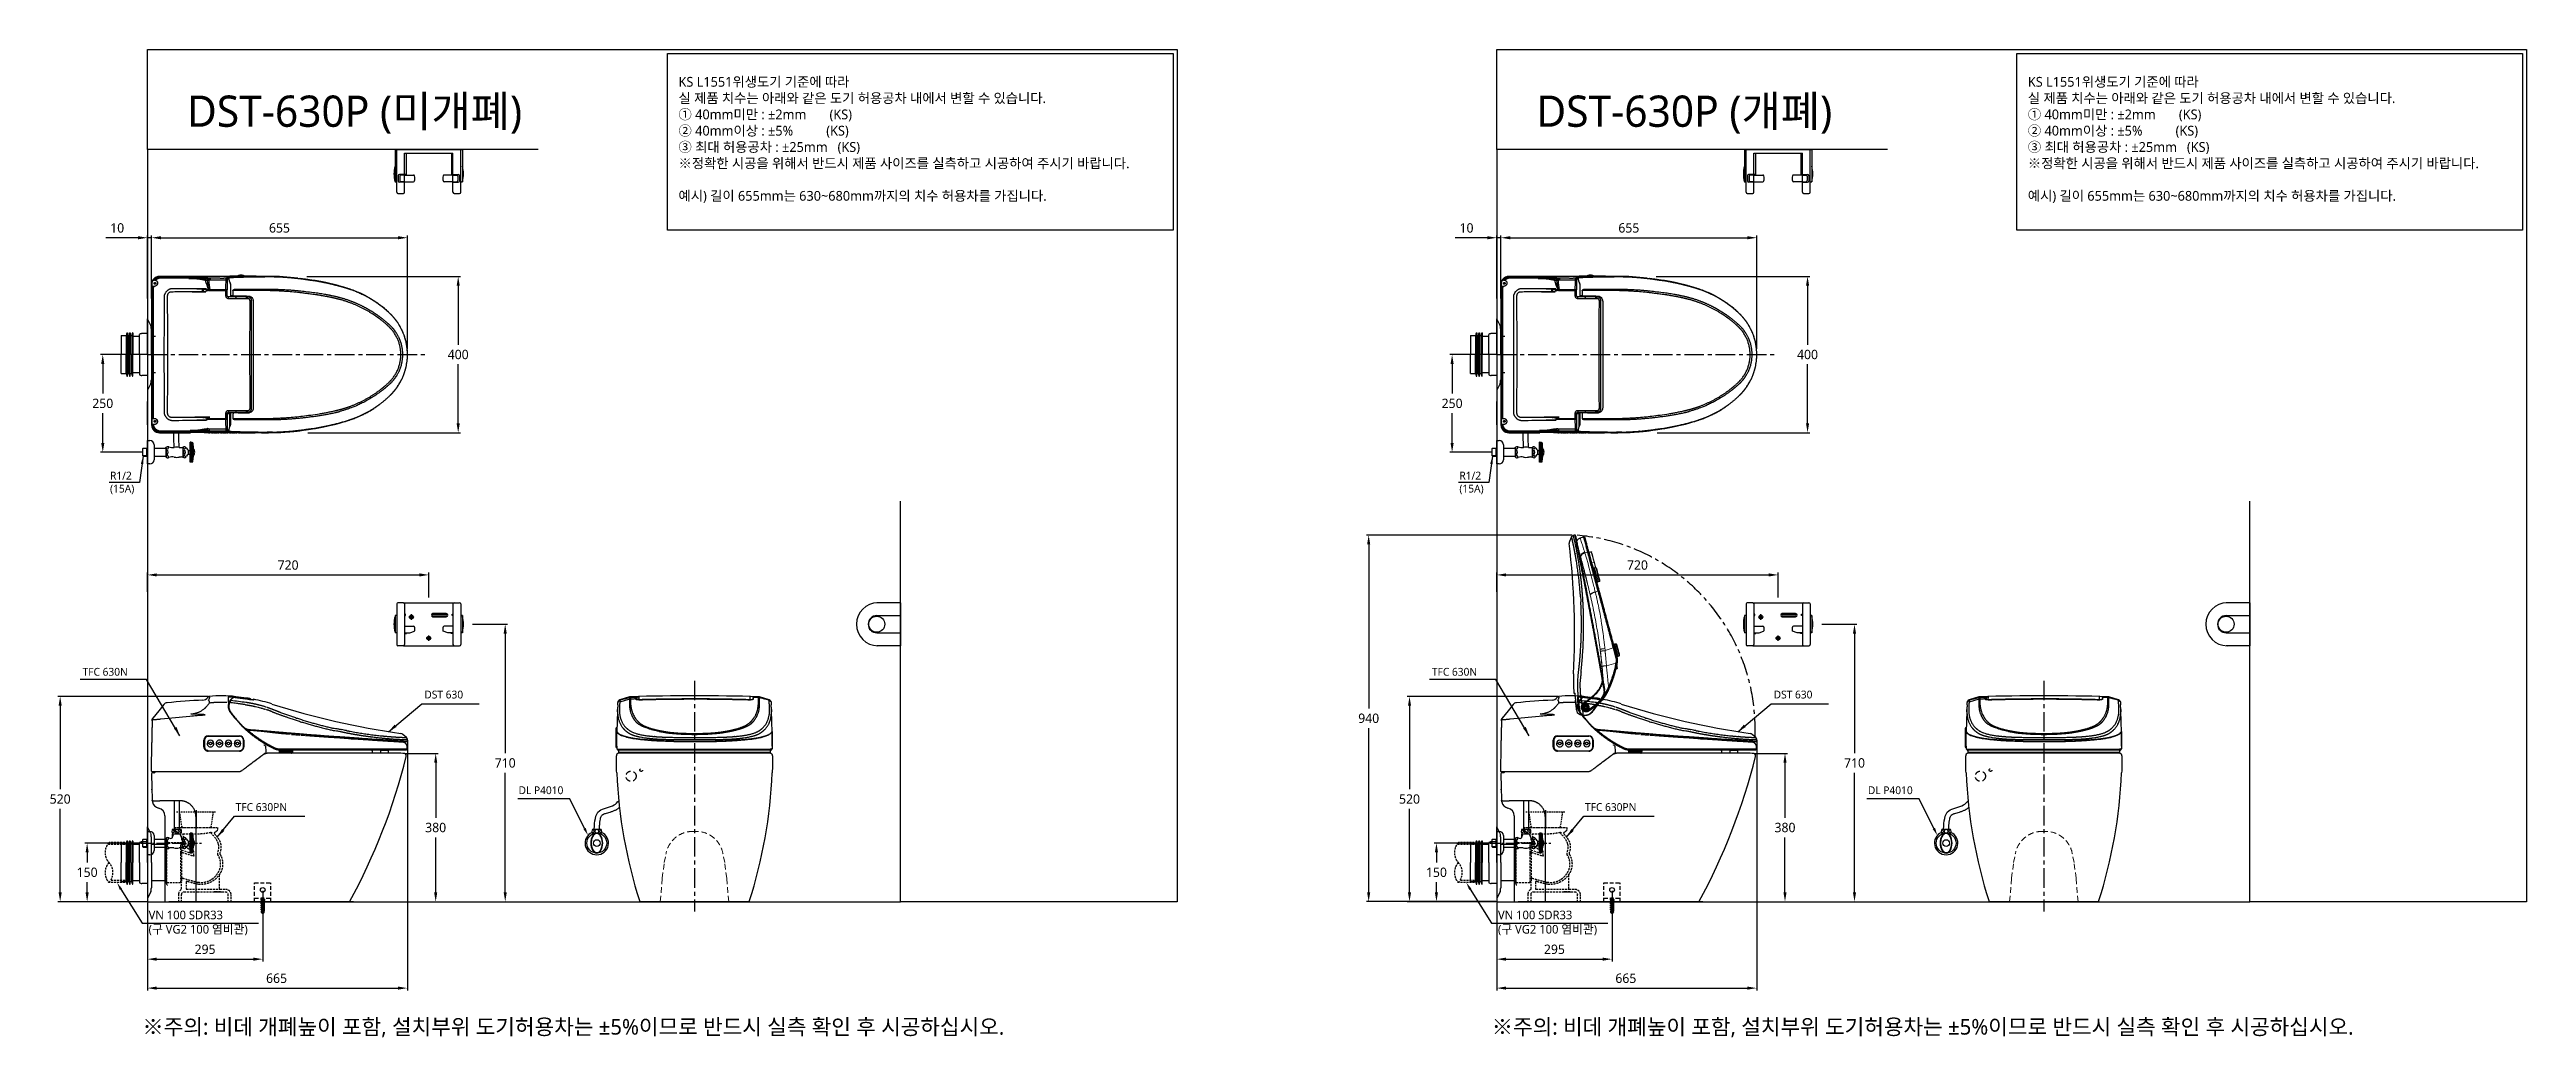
# Model space of a CAD drawing. Extents: x -4358 to 1981, y -50 to 2478.
import ezdxf
from ezdxf.lldxf.tags import DXFTag

# ---------------------------------------------------------------- set-up
doc = ezdxf.new("R2010")
doc.units = 0
doc.header["$LTSCALE"] = 20
doc.header["$MEASUREMENT"] = 0
for name, pattern in [('CENTER', [2, 1.25, -0.25, 0.25, -0.25]), ('HIDDEN', [0.375, 0.25, -0.125]), ('HIDDEN2', [0.1875, 0.125, -0.0625])]:
    doc.linetypes.add(name, pattern=pattern)
doc.layers.get('0').update_dxf_attribs({"linetype": 'CONTINUOUS'})
doc.layers.get('DEFPOINTS').update_dxf_attribs({"linetype": 'CONTINUOUS'})
doc.layers.add('#1-CEN', color=1, linetype='CENTER', lineweight=20)
for name, color, linetype in [('1', 7, 'CONTINUOUS'), ('2', 2, 'CONTINUOUS'), ('3', 3, 'CONTINUOUS'), ('4', 4, 'CONTINUOUS'), ('6', 6, 'CONTINUOUS'), ('CENTER', 2, 'CENTER'), ('전열', 7, 'CONTINUOUS')]:
    doc.layers.add(name, color=color, linetype=linetype)
doc.styles.add('GHS', font='romans', dxfattribs={"bigfont": 'ghs'})
doc.styles.add('ROMANS', font='NanumGothic.ttf', dxfattribs={"height": 10.144927})
doc.styles.get("Standard").update_dxf_attribs({"font": 'NanumGothic.ttf'})
tags = doc.linetypes.add('DASHED', pattern=[0.75, 0.5, -0.25]).pattern_tags.tags
tags[6:7] = [DXFTag(74, 4), DXFTag(75, 0), DXFTag(340, '0'), DXFTag(46, 1.0), DXFTag(50, 0.0), DXFTag(44, 0.0), DXFTag(45, 0.0)]
tags[4:5] = [DXFTag(74, 4), DXFTag(75, 0), DXFTag(340, '0'), DXFTag(46, 1.0), DXFTag(50, 0.0), DXFTag(44, 0.0), DXFTag(45, 0.0)]
doc.dimstyles.get("Standard").update_dxf_attribs({"dimtxt": 2.7, "dimasz": 2.5, "dimexe": 1.5, "dimexo": 1.5, "dimgap": 1.5, "dimtad": 1, "dimdec": 0, "dimlfac": 10, "dimzin": 0, "dimdsep": 46, "dimtxsty": 'Standard', "dimcen": 0, "dimclrt": 2, "dimadec": 0, "dimazin": 0, "dimtfac": 1, "dimtdec": 0, "dimtmove": 0, "dimatfit": 3, "dimfxl": 0, "dimtolj": 1, "dimtzin": 0, "dimarcsym": 0})

msp = doc.modelspace()

# ---------------------------------------------------------------- texts
at = {"char_height": 80, "width": 994.643, "attachment_point": 1, "style": 'GHS'}
for s, insert in [('{\\fNanumGothic|b0|i0|c0|p50;DST-630P\\fNanumGothic|b0|i0|c129|p50; (미개폐)}', (-4005.6, 2360.3)), ('{\\fNanumGothic|b0|i0|c0|p50;DST-630P\\fNanumGothic|b0|i0|c129|p50; (개폐)}', (-552.4, 2360.3))]:
    msp.add_mtext(s, dxfattribs=dict(at, insert=insert))
at = {"layer": '2', "attachment_point": 4, "style": 'ROMANS'}
for s, insert, char_height in [('KS L1551위생도기 기준에 따라 \\P실 제품 치수는 아래와 같은 도기 허용공차 내에서 변할 수 있습니다. \\P① 40mm미만 : ±2mm       (KS) \\P② 40mm이상 : ±5%          (KS)\\P③ 최대 허용공차 : ±25mm   (KS)\\P※정확한 시공을 위해서 반드시 제품 사이즈를 실측하고 시공하여 주시기 바랍니다.\\P\\P예시) 길이 655mm는 630~680mm까지의 치수 허용차를 가집니다.', (-2748, 2246.8), 25), ('KS L1551위생도기 기준에 따라 \\P실 제품 치수는 아래와 같은 도기 허용공차 내에서 변할 수 있습니다. \\P① 40mm미만 : ±2mm       (KS) \\P② 40mm이상 : ±5%          (KS)\\P③ 최대 허용공차 : ±25mm   (KS)\\P※정확한 시공을 위해서 반드시 제품 사이즈를 실측하고 시공하여 주시기 바랍니다.\\P\\P예시) 길이 655mm는 630~680mm까지의 치수 허용차를 가집니다.', (705.2, 2246.8), 25), ('R1/2\\P(15A)', (-4202.8, 1369), 20), ('R1/2\\P(15A)', (-749.6, 1369), 20), ('DL P4010', (-3157.4, 582.7), 20), ('DL P4010', (295.8, 582.7), 20), ('TFC 630PN', (-3881.2, 539.6), 20), ('TFC 630PN', (-428.1, 539.6), 20), ('VN 100 SDR33\\P(구 VG2 100 염비관)', (-4104, 243), 22), ('VN 100 SDR33\\P(구 VG2 100 염비관)', (-650.8, 243), 22)]:
    msp.add_mtext(s, dxfattribs=dict(at, insert=insert, char_height=char_height))
at = {"layer": '2', "ltscale": 1.2, "char_height": 20, "attachment_point": 4, "style": 'ROMANS'}
for s, insert in [('TFC 630N', (-4273.1, 885.7)), ('TFC 630N', (-819.9, 885.7)), ('DST 630', (-3398.4, 827.5)), ('DST 630', (54.7, 827.5))]:
    msp.add_mtext(s, dxfattribs=dict(at, insert=insert))
at = {"layer": '3', "color": 1, "char_height": 40, "attachment_point": 1, "style": 'GHS'}
for insert in [(-4119.9, -2.5), (-666.8, -2.5)]:
    msp.add_mtext_dynamic_manual_height_columns('{\\fNanumGothic|b0|i0|c129|p50;※주의: 비데 개폐높이 포함, 설치부위 도기허용차는 ±5%이므로 반드시 실측 확인 후 시공하십시오.}', width=2648.262, gutter_width=13.5, heights=[0], dxfattribs=dict(at, insert=insert))

# ---------------------------------------------------------------- blocks, each defined once
blk = doc.blocks.new('*D14')
at = {"color": 3, "lineweight": -2}
for p, q in [((177.8, 1007.6), (267.6, 1007.6)), ((261.6, 983.6), (261.6, 677.6)), ((261.6, 321.6), (261.6, 627.6)), ((220.7, 297.6), (267.6, 297.6))]:
    blk.add_line(p, q, dxfattribs=at)
at = {"color": 3}
for points in [[(257.6, 983.6), (265.6, 983.6), (261.6, 1007.6)], [(257.6, 321.6), (265.6, 321.6), (261.6, 297.6)]]:
    blk.add_solid(points, dxfattribs=at)
at = {"layer": 'DEFPOINTS', "color": 0}
for p in [(176, 1007.6), (218.9, 297.6), (261.6, 297.6)]:
    blk.add_point(p, dxfattribs=at)
at = {"color": 2, "insert": (261.6, 652.6), "char_height": 24, "attachment_point": 5}
blk.add_mtext('\\A1;710', dxfattribs=at)
blk = doc.blocks.new('*D15')
at = {"layer": '1', "color": 3, "lineweight": -2}
for p, q in [((-653.9, 1090.3), (-653.9, 1139.8)), ((-629.9, 1133.8), (42.1, 1133.8)), ((66.1, 1076.1), (66.1, 1139.8))]:
    blk.add_line(p, q, dxfattribs=at)
at = {"layer": '1', "color": 3}
for points in [[(-629.9, 1137.8), (-629.9, 1129.8), (-653.9, 1133.8)], [(42.1, 1137.8), (42.1, 1129.8), (66.1, 1133.8)]]:
    blk.add_solid(points, dxfattribs=at)
at = {"layer": 'DEFPOINTS', "color": 0}
for p in [(-653.9, 1088.5), (66.1, 1133.8), (66.1, 1074.3)]:
    blk.add_point(p, dxfattribs=at)
at = {"layer": '1', "color": 2, "insert": (-293.9, 1158.9), "char_height": 24, "attachment_point": 5}
blk.add_mtext('\\A1;720', dxfattribs=at)
blk = doc.blocks.new('*D16')
at = {"color": 3, "lineweight": -2}
for p, q in [((-667.6, 447.6), (-814.3, 447.6)), ((-808.3, 423.6), (-808.3, 397.7)), ((-808.3, 321.6), (-808.3, 347.6)), ((-655.7, 297.6), (-814.3, 297.6))]:
    blk.add_line(p, q, dxfattribs=at)
at = {"color": 3}
for points in [[(-812.3, 423.6), (-804.3, 423.6), (-808.3, 447.6)], [(-812.3, 321.6), (-804.3, 321.6), (-808.3, 297.6)]]:
    blk.add_solid(points, dxfattribs=at)
at = {"layer": 'DEFPOINTS', "color": 0}
for p in [(-808.3, 447.6), (-665.8, 447.6), (-653.9, 297.6)]:
    blk.add_point(p, dxfattribs=at)
at = {"color": 2, "insert": (-808.3, 372.7), "char_height": 24, "attachment_point": 5}
blk.add_mtext('\\A1;150', dxfattribs=at)
blk = doc.blocks.new('*D17')
at = {"color": 3, "lineweight": -2}
for p, q in [((-653.7, 1697.6), (-774.2, 1697.6)), ((-768.2, 1673.6), (-768.2, 1597.7)), ((-768.2, 1471.6), (-768.2, 1547.6)), ((-667.6, 1447.6), (-774.2, 1447.6))]:
    blk.add_line(p, q, dxfattribs=at)
at = {"color": 3}
for points in [[(-772.2, 1673.6), (-764.2, 1673.6), (-768.2, 1697.6)], [(-772.2, 1471.6), (-764.2, 1471.6), (-768.2, 1447.6)]]:
    blk.add_solid(points, dxfattribs=at)
at = {"layer": 'DEFPOINTS', "color": 0}
for p in [(-651.9, 1697.6), (-768.2, 1447.6), (-665.8, 1447.6)]:
    blk.add_point(p, dxfattribs=at)
at = {"color": 2, "insert": (-768.2, 1572.6), "char_height": 24, "attachment_point": 5}
blk.add_mtext('\\A1;250', dxfattribs=at)
blk = doc.blocks.new('*D23')
at = {"color": 3, "lineweight": -2}
for p, q in [((6.3, 677), (89.7, 677)), ((83.7, 653), (83.7, 512.4)), ((83.7, 321.6), (83.7, 462.2)), ((-124.7, 297.6), (89.7, 297.6))]:
    blk.add_line(p, q, dxfattribs=at)
at = {"color": 3}
for points in [[(79.7, 653), (87.7, 653), (83.7, 677)], [(79.7, 321.6), (87.7, 321.6), (83.7, 297.6)]]:
    blk.add_solid(points, dxfattribs=at)
at = {"layer": 'DEFPOINTS', "color": 0}
for p in [(4.5, 677), (-126.5, 297.6), (83.7, 297.6)]:
    blk.add_point(p, dxfattribs=at)
at = {"color": 2, "insert": (83.7, 487.3), "char_height": 24, "attachment_point": 5}
blk.add_mtext('\\A1;380', dxfattribs=at)
blk = doc.blocks.new('*D24')
at = {"color": 3, "lineweight": -2}
for p, q in [((-497.5, 822.9), (-883.2, 822.9)), ((-877.2, 798.9), (-877.2, 585.3)), ((-877.2, 321.6), (-877.2, 535.2)), ((-655.7, 297.6), (-883.2, 297.6))]:
    blk.add_line(p, q, dxfattribs=at)
at = {"color": 3}
for points in [[(-881.2, 798.9), (-873.2, 798.9), (-877.2, 822.9)], [(-881.2, 321.6), (-873.2, 321.6), (-877.2, 297.6)]]:
    blk.add_solid(points, dxfattribs=at)
at = {"layer": 'DEFPOINTS', "color": 0}
for p in [(-495.7, 822.9), (-877.2, 297.6), (-653.9, 297.6)]:
    blk.add_point(p, dxfattribs=at)
at = {"color": 2, "insert": (-877.2, 560.2), "char_height": 24, "attachment_point": 5}
blk.add_mtext('\\A1;520', dxfattribs=at)
blk = doc.blocks.new('*D22')
at = {"color": 3, "lineweight": -2}
for p, q in [((-643.4, 1890.9), (-643.4, 2002.5)), ((-619.4, 1996.5), (-12.4, 1996.5)), ((11.6, 1712.3), (11.6, 2002.5))]:
    blk.add_line(p, q, dxfattribs=at)
at = {"color": 3}
for points in [[(-619.4, 2000.5), (-619.4, 1992.5), (-643.4, 1996.5)], [(-12.4, 2000.5), (-12.4, 1992.5), (11.6, 1996.5)]]:
    blk.add_solid(points, dxfattribs=at)
at = {"layer": 'DEFPOINTS', "color": 0}
for p in [(11.6, 1996.5), (-643.4, 1889.1), (11.6, 1710.5)]:
    blk.add_point(p, dxfattribs=at)
at = {"color": 2, "insert": (-315.9, 2021.6), "char_height": 24, "attachment_point": 5}
blk.add_mtext('\\A1;655', dxfattribs=at)
blk = doc.blocks.new('A$C22000411')
at = {"linetype": 'HIDDEN'}
for p, q in [((50.6, 97.1), (5.9, 97.1)), ((50.6, 102.1), (9.8, 102.1)), ((50.6, 97.1), (50.6, 102.1)), ((50.6, 5), (13.7, 5)), ((50.6, 5), (50.6, 0)), ((50.6, 0), (9.8, 0))]:
    blk.add_line(p, q, dxfattribs=at)
for centre, start, end in [((37.4, 76.6), 137.22643, 222.77357), ((37.4, 25.5), 137.22643, 222.77357), ((-17.8, 25.5), 317.22643, 42.77357)]:
    blk.add_arc(centre, 37.6, start, end, dxfattribs=at)
blk = doc.blocks.new('*D19')
at = {"color": 3, "lineweight": -2}
for p, q in [((-677.9, 1996.5), (-760.8, 1996.5)), ((-653.9, 1841.2), (-653.9, 2002.5)), ((-643.4, 1996.5), (-653.9, 1996.5)), ((-643.4, 1841.2), (-643.4, 2002.5)), ((-619.4, 1996.5), (-595.4, 1996.5))]:
    blk.add_line(p, q, dxfattribs=at)
at = {"color": 3}
for points in [[(-677.9, 2000.5), (-677.9, 1992.5), (-653.9, 1996.5)], [(-619.4, 2000.5), (-619.4, 1992.5), (-643.4, 1996.5)]]:
    blk.add_solid(points, dxfattribs=at)
at = {"layer": 'DEFPOINTS', "color": 0}
for p in [(-643.4, 1996.5), (-653.9, 1839.4), (-643.4, 1839.4)]:
    blk.add_point(p, dxfattribs=at)
at = {"color": 2, "insert": (-731.3, 2021.5), "char_height": 24, "attachment_point": 5}
blk.add_mtext('\\A1;10', dxfattribs=at)
blk = doc.blocks.new('*D20')
at = {"color": 3, "lineweight": -2}
for p, q in [((-358.9, 325.8), (-358.9, 144.6)), ((-653.9, 295.8), (-653.9, 144.6)), ((-629.9, 150.6), (-382.9, 150.6))]:
    blk.add_line(p, q, dxfattribs=at)
at = {"color": 3}
for points in [[(-629.9, 154.6), (-629.9, 146.6), (-653.9, 150.6)], [(-382.9, 154.6), (-382.9, 146.6), (-358.9, 150.6)]]:
    blk.add_solid(points, dxfattribs=at)
at = {"layer": 'DEFPOINTS', "color": 0}
for p in [(-358.9, 327.6), (-653.9, 297.6), (-358.9, 150.6)]:
    blk.add_point(p, dxfattribs=at)
at = {"color": 2, "insert": (-506.4, 175.7), "char_height": 24, "attachment_point": 5}
blk.add_mtext('\\A1;295', dxfattribs=at)
blk = doc.blocks.new('*D21')
at = {"color": 3, "lineweight": -2}
for p, q in [((11.5, 710.8), (11.5, 70.5)), ((-653.9, 295.8), (-653.9, 70.5)), ((-629.9, 76.5), (-12.5, 76.5))]:
    blk.add_line(p, q, dxfattribs=at)
at = {"color": 3}
for points in [[(-629.9, 80.5), (-629.9, 72.5), (-653.9, 76.5)], [(-12.5, 80.5), (-12.5, 72.5), (11.5, 76.5)]]:
    blk.add_solid(points, dxfattribs=at)
at = {"layer": 'DEFPOINTS', "color": 0}
for p in [(11.5, 712.6), (-653.9, 297.6), (11.5, 76.5)]:
    blk.add_point(p, dxfattribs=at)
at = {"color": 2, "insert": (-323.5, 101.6), "char_height": 24, "attachment_point": 5}
blk.add_mtext('\\A1;665', dxfattribs=at)
blk = doc.blocks.new('*D18')
at = {"color": 3, "lineweight": -2}
for p, q in [((-245.7, 1897.6), (147.4, 1897.6)), ((141.4, 1873.6), (141.4, 1722.6)), ((141.4, 1521.6), (141.4, 1672.6)), ((-243.6, 1497.6), (147.4, 1497.6))]:
    blk.add_line(p, q, dxfattribs=at)
at = {"color": 3}
for points in [[(137.4, 1873.6), (145.4, 1873.6), (141.4, 1897.6)], [(137.4, 1521.6), (145.4, 1521.6), (141.4, 1497.6)]]:
    blk.add_solid(points, dxfattribs=at)
at = {"layer": 'DEFPOINTS', "color": 0}
for p in [(-247.5, 1897.6), (-245.4, 1497.6), (141.4, 1497.6)]:
    blk.add_point(p, dxfattribs=at)
at = {"color": 2, "insert": (141.4, 1697.6), "char_height": 24, "attachment_point": 5}
blk.add_mtext('\\A1;400', dxfattribs=at)
blk = doc.blocks.new('A$C151ae08b')
at = {"layer": '#1-CEN'}
for p, q in [((55.5, 40.3), (51.6, 40.3)), ((53.6, 42.2), (53.6, 38.3))]:
    blk.add_line(p, q, dxfattribs=at)
at = {"color": 7, "linetype": 'Continuous', "lineweight": 15}
for p, q in [((50.9, 40.1), (51.1, 40.1)), ((52.1, 41.1), (51.9, 41.1)), ((51.9, 39.6), (51.9, 39.4)), ((51.9, 39.4), (52, 39.4)), ((52, 39.2), (52.1, 39.3)), ((52.7, 40.5), (52.7, 39.9)), ((52.7, 40.5), (52.7, 39.9)), ((54.4, 39.9), (54.4, 40.5)), ((54.4, 39.9), (54.4, 40.5)), ((55.2, 41.1), (55.1, 41.1)), ((55.2, 39.4), (55.1, 39.4)), ((55.2, 39.2), (55.1, 39.3)), ((55.2, 40.9), (55.2, 41.1)), ((55.2, 39.4), (55.2, 39.6)), ((58.2, 26.5), (58.2, 26.2)), ((58.9, 25.8), (58.9, 25.2)), ((61.6, 26.2), (61.6, 26.2)), ((61.7, 23.1), (61.7, 23.4)), ((73.5, 15.7), (73.5, 15.4)), ((75.3, 15), (75.3, 21.1)), ((85, 14.2), (84.7, 19.5)), ((121.8, 14.2), (121.8, 15.9)), ((147.2, 15.9), (147.3, 14.2)), ((121.7, 13.7), (78.2, 13.7)), ((84.7, 13), (79.1, 13)), ((84.7, 12.6), (79.1, 12.6)), ((79.1, 12.6), (84.7, 12.6)), ((84.6, 11.9), (79.2, 11.9)), ((84.2, 11.4), (86.5, 11.4)), ((84.6, 11.9), (84.7, 12.6)), ((86.9, 11.9), (84.6, 11.9)), ((84.7, 12.6), (84.7, 13)), ((87, 13), (84.7, 13)), ((87, 12.6), (84.7, 12.6)), ((84.7, 12.6), (87, 12.6)), ((87, 12.6), (86.9, 11.9)), ((87.1, 11.9), (86.9, 11.9)), ((87, 13), (87, 12.6)), ((87.2, 13), (87, 13)), ((87.2, 12.6), (87, 12.6)), ((87, 12.6), (87.2, 12.6)), ((121.7, 13.7), (121.7, 13.9)), ((147, 13.7), (121.7, 13.7)), ((127.9, 13), (127.5, 13)), ((127.9, 12.5), (127.5, 12.5)), ((127.5, 12.5), (127.9, 12.5)), ((127.9, 11.7), (127.6, 11.7)), ((131.2, 13), (127.9, 13)), ((127.9, 13), (127.9, 12.5)), ((127.9, 12.5), (127.9, 11.7)), ((131.2, 12.5), (127.9, 12.5)), ((127.9, 12.5), (131.2, 12.5)), ((131.3, 11.7), (127.9, 11.7)), ((128.4, 11.3), (131.7, 11.3)), ((131.2, 13), (131.2, 12.5)), ((136.6, 13), (131.2, 13)), ((136.6, 12.5), (131.2, 12.5)), ((131.2, 12.5), (131.3, 11.7)), ((131.2, 12.5), (136.6, 12.5)), ((136.6, 11.7), (131.3, 11.7)), ((136.6, 11.9), (139.9, 11.9)), ((140, 13.2), (136.7, 13.2)), ((140, 13.2), (139.9, 11.9)), ((139.9, 11.9), (146.8, 11.9)), ((146.8, 13.2), (140, 13.2)), ((147, 13.7), (147, 13.9)), ((156.8, 13.7), (147, 13.7))]:
    blk.add_line(p, q, dxfattribs=at)
at = {"color": 7, "linetype": 'Continuous', "lineweight": 15, "flags": 128}
for points in [[(121.6, 13.3), (121.6, 13.4), (121.7, 13.4), (121.7, 13.4), (121.7, 13.5), (121.7, 13.5), (121.7, 13.6), (121.7, 13.6), (121.7, 13.7)], [(139.9, 11.9), (139.9, 11.8), (139.9, 11.8), (139.9, 11.8), (139.9, 11.7), (139.9, 11.7), (139.9, 11.7), (139.8, 11.7), (139.8, 11.7)], [(140, 13.2), (140, 13.2), (140, 13.2), (140, 13.3), (140, 13.3), (140, 13.3), (140.1, 13.3), (140.1, 13.3), (140.1, 13.3)]]:
    blk.add_lwpolyline(points, dxfattribs=at)
at = {"color": 7, "linetype": 'Continuous', "lineweight": 15}
for centre, radius, start, end in [((53.6, 40.2), 1.13, 138.1317, 221.8683), ((53.6, 40.2), 1.13, 138.1317, 221.8683), ((53.6, 40.2), 1.13, 41.8683, 138.1317), ((53.6, 40.2), 1.13, 41.8683, 138.1317), ((53.6, 40.2), 0.888, 18.9246, 161.0754), ((53.6, 40.2), 0.888, 18.9246, 161.0754), ((53.6, 40.2), 0.888, 198.9246, 341.0754), ((53.6, 40.2), 0.888, 198.9246, 341.0754), ((53.6, 40.2), 1.13, 221.8683, 318.1317), ((53.6, 40.2), 1.13, 221.8683, 318.1317), ((53.6, 40.2), 1.13, 318.1317, 41.8683), ((53.6, 40.2), 1.13, 318.1317, 41.8683), ((72.3, 15.1), 0.239, 182.6718, 269.9243), ((80.8, 11.6), 8.23, 152.0624, 154.5543), ((81.3, 12.1), 6.7, 153.6027, 155.6966), ((78.8, 13), 0.36, 0, 90), ((79.7, 11.9), 0.48, 185, 270), ((84.2, 11.9), 0.463, 271.6332, 356.9245), ((85.1, 13), 0.35, 91.8362, 181.7254), ((86.5, 11.9), 0.463, 271.6332, 356.9245), ((86.6, 11.9), 0.48, 270, 355), ((87.4, 13), 0.35, 91.8362, 181.7254), ((87.5, 13), 0.36, 90, 180), ((127.1, 13), 0.36, 0, 90), ((127.5, 13), 0.338, 356.1887, 85.5981), ((128, 11.8), 0.48, 185, 270), ((128.4, 11.7), 0.445, 180.7136, 266.053), ((130.9, 13), 0.338, 356.1887, 85.598), ((131.7, 11.7), 0.445, 180.7136, 266.053), ((136.1, 11.8), 0.48, 270, 355), ((137, 13), 0.36, 90, 180), ((146.5, 11.9), 0.24, 270, 357), ((146.7, 13.7), 0.322, 280.8411, 7.7664), ((147, 13.2), 0.192, 90, 177), ((147.1, 14.2), 0.218, 281.3244, 9.726), ((156.4, 13.7), 0.36, 270, 0)]:
    blk.add_arc(centre, radius, start, end, dxfattribs=at)
for points, knots in [([(56.4, 41.1), (56.4, 41.2), (56.4, 41.2), (56.4, 41.3), (56.4, 41.4), (56.3, 41.4), (56.3, 41.5), (56.3, 41.6), (56.2, 41.7), (56.2, 41.7), (56.1, 41.8), (56.1, 41.9), (56.1, 41.9), (56, 42), (56, 42), (55.9, 42.1), (55.9, 42.2), (55.8, 42.2), (55.8, 42.3), (55.7, 42.3), (55.7, 42.4), (55.6, 42.4), (55.6, 42.5), (55.5, 42.5), (55.4, 42.6), (55.4, 42.6), (55.3, 42.7), (55.3, 42.7), (55.2, 42.7), (55.1, 42.8), (55.1, 42.8), (55, 42.8), (55, 42.9), (54.9, 42.9), (54.8, 42.9), (54.8, 43), (54.7, 43), (54.6, 43), (54.6, 43), (54.5, 43.1), (54.5, 43.1), (54.4, 43.1), (54.3, 43.1), (54.3, 43.1), (54.2, 43.2), (54.1, 43.2), (54.1, 43.2), (54, 43.2), (53.9, 43.2), (53.9, 43.2), (53.8, 43.2), (53.7, 43.2), (53.7, 43.2), (53.6, 43.2), (53.6, 43.2), (53.5, 43.2), (53.4, 43.2), (53.4, 43.2), (53.3, 43.2), (53.2, 43.2), (53.1, 43.2), (53, 43.2), (52.9, 43.2), (52.8, 43.1), (52.7, 43.1), (52.6, 43.1), (52.5, 43), (52.4, 43), (52.3, 43), (52.2, 42.9), (52.1, 42.9), (52, 42.8), (51.9, 42.7), (51.8, 42.7), (51.7, 42.6), (51.6, 42.5), (51.6, 42.4), (51.5, 42.3), (51.4, 42.3), (51.3, 42.2), (51.2, 42.1), (51.1, 41.9), (51.1, 41.8), (51, 41.7), (50.9, 41.6), (50.9, 41.5), (50.8, 41.3), (50.7, 41.2), (50.7, 41.1), (50.7, 40.9), (50.6, 40.8), (50.6, 40.6), (50.6, 40.5), (50.6, 40.5)], [0, 0, 0, 0, 0.009798, 0.019556, 0.029273, 0.03895, 0.048585, 0.058178, 0.067728, 0.077235, 0.0867, 0.096122, 0.105501, 0.114839, 0.124134, 0.133387, 0.142599, 0.15177, 0.160899, 0.169988, 0.179036, 0.188043, 0.197009, 0.205935, 0.21482, 0.223663, 0.232466, 0.241228, 0.249948, 0.258627, 0.267266, 0.275863, 0.28442, 0.292935, 0.30141, 0.309845, 0.318238, 0.32659, 0.334902, 0.343173, 0.351403, 0.359592, 0.36774, 0.375847, 0.383913, 0.391939, 0.399924, 0.407868, 0.415772, 0.423634, 0.431456, 0.439237, 0.446977, 0.454676, 0.462335, 0.469952, 0.477529, 0.485064, 0.492559, 0.500014, 0.511881, 0.523953, 0.536231, 0.548713, 0.5614, 0.574291, 0.587388, 0.60069, 0.614197, 0.627909, 0.641826, 0.655947, 0.670273, 0.684804, 0.69954, 0.714482, 0.729628, 0.74498, 0.760536, 0.776297, 0.792264, 0.808437, 0.824817, 0.841403, 0.858195, 0.875192, 0.892394, 0.909803, 0.927419, 0.945245, 0.963282, 0.981533, 1, 1, 1, 1]), ([(51.1, 40.5), (51.1, 40.5), (51, 40.5), (51, 40.5), (51, 40.5), (51, 40.5), (50.9, 40.5), (50.9, 40.5), (50.9, 40.5), (50.9, 40.5), (50.8, 40.5), (50.8, 40.5), (50.8, 40.5), (50.8, 40.5), (50.7, 40.5), (50.7, 40.5), (50.7, 40.5), (50.7, 40.5), (50.7, 40.5), (50.7, 40.5), (50.7, 40.5), (50.6, 40.5), (50.6, 40.5), (50.6, 40.5), (50.6, 40.5), (50.6, 40.5), (50.6, 40.5), (50.6, 40.5), (50.6, 40.5), (50.6, 40.5), (50.6, 40.5), (50.6, 40.5)], [0, 0, 0, 0, 0.038964, 0.077555, 0.11582, 0.153765, 0.191392, 0.228696, 0.265675, 0.302324, 0.338637, 0.374614, 0.410251, 0.445553, 0.480526, 0.515178, 0.549526, 0.583579, 0.617347, 0.650832, 0.684034, 0.716951, 0.749581, 0.781919, 0.813964, 0.84571, 0.877158, 0.908307, 0.939157, 0.969714, 1, 1, 1, 1]), ([(50.6, 40.5), (50.6, 40.5), (50.6, 40.4), (50.6, 40.4), (50.6, 40.3), (50.7, 40.3), (50.7, 40.3), (50.8, 40.2), (50.8, 40.2), (50.8, 40.2)], [0, 0, 0, 0, 0.25, 0.25, 0.5, 0.5, 0.75, 0.75, 1, 1, 1, 1]), ([(50.7, 40.2), (50.7, 40.2), (50.7, 40.2), (50.6, 40.2), (50.6, 40.2), (50.6, 40.1), (50.6, 40.1), (50.6, 40.1), (50.6, 40.1), (50.6, 40.1)], [0, 0, 0, 0, 0.25, 0.25, 0.5, 0.5, 0.75, 0.75, 1, 1, 1, 1]), ([(50.9, 40.1), (50.9, 40.1), (50.9, 40.1), (50.9, 40.1), (50.9, 40.1), (50.8, 40.1), (50.8, 40.1), (50.8, 40.1), (50.8, 40.1), (50.7, 40.1), (50.7, 40.1), (50.7, 40.1), (50.7, 40.1), (50.7, 40.1), (50.7, 40.1), (50.6, 40.1), (50.6, 40.1), (50.6, 40.1), (50.6, 40.1), (50.6, 40.1), (50.6, 40.1)], [0, 0, 0, 0, 0.052082, 0.102812, 0.151858, 0.198915, 0.243712, 0.286017, 0.325634, 0.362404, 0.396204, 0.42694, 0.454546, 0.478977, 0.500205, 0.601749, 0.703772, 0.804962, 0.904071, 1, 1, 1, 1]), ([(50.7, 40.2), (50.7, 40.2), (50.7, 40.2), (50.8, 40.2), (50.8, 40.2), (50.9, 40.2), (51, 40.2), (51.1, 40.2)], [0, 0, 0, 0, 0.125679, 0.251263, 0.500649, 0.750124, 1, 1, 1, 1]), ([(50.9, 40.2), (50.9, 40.2), (50.8, 40.2), (50.7, 40.2), (50.7, 40.2), (50.7, 40.2)], [0, 0, 0, 0, 0.5, 0.5, 1, 1, 1, 1]), ([(50.7, 39.3), (50.7, 39.3), (50.7, 39.3), (50.8, 39.3), (50.8, 39.3), (50.9, 39.4), (50.9, 39.4), (51, 39.4), (51, 39.4), (51.1, 39.4)], [0, 0, 0, 0, 0.25, 0.25, 0.5, 0.5, 0.75, 0.75, 1, 1, 1, 1]), ([(54, 31.3), (54, 31.4), (53.9, 31.6), (53.7, 31.9), (53.5, 32.3), (53.4, 32.6), (53.2, 32.9), (53.1, 33.3), (52.9, 33.6), (52.8, 33.9), (52.6, 34.2), (52.5, 34.6), (52.3, 34.9), (52.2, 35.2), (52.1, 35.6), (51.9, 35.9), (51.8, 36.3), (51.7, 36.6), (51.5, 36.9), (51.4, 37.3), (51.3, 37.6), (51.2, 37.9), (51.1, 38.3), (50.9, 38.6), (50.8, 39), (50.8, 39.2), (50.7, 39.3)], [0, 0, 0, 0, 0.042109, 0.084179, 0.126211, 0.168205, 0.21016, 0.252076, 0.293954, 0.335794, 0.377595, 0.419358, 0.461082, 0.502768, 0.544416, 0.586025, 0.627595, 0.669127, 0.710621, 0.752076, 0.793493, 0.834871, 0.876211, 0.917513, 0.958775, 1, 1, 1, 1]), ([(50.8, 40.2), (50.8, 40.2), (50.8, 40.2), (50.8, 40.2), (50.8, 40.2), (50.8, 40.2), (50.9, 40.2), (50.9, 40.2), (50.9, 40.2), (51, 40.2), (51, 40.2), (51, 40.2), (51.1, 40.2)], [0, 0, 0, 0, 0.063757, 0.126291, 0.188156, 0.249923, 0.375187, 0.500142, 0.624673, 0.750352, 0.873695, 1, 1, 1, 1]), ([(50.9, 40.1), (50.9, 40.1), (50.9, 40.1), (50.9, 40.1), (50.9, 40.2), (50.9, 40.2), (50.9, 40.2), (50.9, 40.2)], [0, 0, 0, 0, 0.5, 0.5, 0.75, 0.75, 1, 1, 1, 1]), ([(51.1, 40.1), (51.1, 40.1), (51.1, 40.1), (51.1, 40.1), (51.1, 40.1), (51.1, 40.1), (51.1, 40.1), (51, 40.1), (51, 40.2), (51, 40.2), (50.9, 40.2), (50.9, 40.2)], [0, 0, 0, 0, 0.064569, 0.127958, 0.190266, 0.2516, 0.366935, 0.500293, 0.749656, 0.874024, 1, 1, 1, 1]), ([(50.9, 40.2), (50.9, 40.2), (50.9, 40.2), (50.9, 40.2), (50.9, 40.2)], [0, 0, 0, 0, 0.502174, 1, 1, 1, 1]), ([(51.1, 40.5), (51.1, 40.5), (51.1, 40.5), (51.1, 40.6), (51.1, 40.7), (51.1, 40.8), (51.1, 40.9), (51.2, 40.9), (51.2, 41), (51.2, 41.1), (51.2, 41.2), (51.3, 41.2), (51.3, 41.3), (51.4, 41.5), (51.5, 41.7), (51.6, 41.8), (51.8, 42.1), (52.1, 42.3), (52.5, 42.5), (52.9, 42.7), (53.3, 42.8), (53.7, 42.8), (54.2, 42.7), (54.6, 42.6), (54.9, 42.4), (55.1, 42.2), (55.3, 42.1), (55.4, 41.9), (55.6, 41.8), (55.7, 41.6), (55.7, 41.5), (55.8, 41.4), (55.9, 41.3), (55.9, 41.1), (56, 41), (56, 41)], [0, 0, 0, 0, 0.011558, 0.023044, 0.03447, 0.045846, 0.057182, 0.068489, 0.079778, 0.091061, 0.102348, 0.11365, 0.124977, 0.156328, 0.187596, 0.218839, 0.250128, 0.312583, 0.375059, 0.437529, 0.499998, 0.562467, 0.624938, 0.687413, 0.749869, 0.78114, 0.812401, 0.843648, 0.875019, 0.89576, 0.916447, 0.937148, 0.957929, 0.978858, 1, 1, 1, 1]), ([(51.4, 40.1), (51.4, 40.1), (51.4, 40.2), (51.4, 40.2), (51.4, 40.2), (51.4, 40.2), (51.4, 40.3), (51.4, 40.3), (51.3, 40.4), (51.3, 40.4), (51.2, 40.4), (51.1, 40.5), (51.1, 40.5), (51.1, 40.5)], [0, 0, 0, 0, 0.050911, 0.101081, 0.150778, 0.200279, 0.249863, 0.375145, 0.500061, 0.624759, 0.75035, 0.873771, 1, 1, 1, 1]), ([(51.1, 40.5), (51.1, 40.4), (51.1, 40.4), (51.1, 40.3), (51.1, 40.3), (51.1, 40.2)], [0, 0, 0, 0, 0.335722, 0.671475, 1, 1, 1, 1]), ([(51.1, 40.2), (51.1, 40.2), (51.1, 40.2), (51.1, 40.2), (51.1, 40.2)], [0, 0, 0, 0, 0.021022, 1, 1, 1, 1]), ([(51.1, 40.2), (51.1, 40.2), (51.1, 40.2), (51.1, 40.2), (51.1, 40.2), (51.1, 40.2), (51.1, 40.2), (51.2, 40.2), (51.2, 40.2), (51.2, 40.1), (51.2, 40.1), (51.2, 40.1)], [0, 0, 0, 0, 0.087055, 0.180122, 0.279203, 0.384299, 0.495411, 0.612538, 0.735679, 0.864833, 1, 1, 1, 1]), ([(51.2, 40.1), (51.2, 40.1), (51.2, 40.1), (51.2, 40.1), (51.2, 40.1), (51.3, 40.1), (51.3, 40.1), (51.4, 40.1), (51.4, 40.1), (51.4, 40.1)], [0, 0, 0, 0, 0.25, 0.25, 0.5, 0.5, 0.75, 0.75, 1, 1, 1, 1]), ([(51.3, 39.5), (51.3, 39.5), (51.3, 39.5), (51.3, 39.5), (51.3, 39.5), (51.4, 39.5), (51.4, 39.5), (51.5, 39.5), (51.5, 39.6), (51.5, 39.6)], [0, 0, 0, 0, 0.25, 0.25, 0.5, 0.5, 0.75, 0.75, 1, 1, 1, 1]), ([(51.3, 39.5), (51.3, 39.4), (51.4, 39.2), (51.5, 38.8), (51.6, 38.5), (51.7, 38.1), (51.9, 37.8), (52, 37.5), (52.1, 37.1), (52.2, 36.8), (52.4, 36.5), (52.5, 36.1), (52.6, 35.8), (52.8, 35.3), (53, 34.8), (53.3, 34.1), (53.6, 33.5), (53.9, 32.8), (54.2, 32.2), (54.5, 31.8), (54.6, 31.6)], [0, 0, 0, 0, 0.041701, 0.08339, 0.125068, 0.166737, 0.2084, 0.250057, 0.291711, 0.333364, 0.375018, 0.416674, 0.458335, 0.500001, 0.583324, 0.666631, 0.749937, 0.833257, 0.916606, 1, 1, 1, 1]), ([(51.5, 39.6), (51.5, 39.6), (51.5, 39.6), (51.5, 39.7), (51.5, 39.8), (51.5, 39.8), (51.4, 39.9), (51.4, 40), (51.4, 40.1), (51.4, 40.1), (51.4, 40.1)], [0, 0, 0, 0, 0.125469, 0.250536, 0.375333, 0.499996, 0.62466, 0.749458, 0.874527, 1, 1, 1, 1]), ([(54.8, 31.7), (54.7, 31.8), (54.6, 32), (54.5, 32.3), (54.3, 32.6), (54.2, 32.9), (54, 33.3), (53.8, 33.6), (53.7, 33.9), (53.6, 34.2), (53.4, 34.6), (53.3, 34.9), (53.1, 35.2), (52.9, 35.7), (52.7, 36.2), (52.5, 36.9), (52.2, 37.5), (52, 38.2), (51.7, 38.9), (51.6, 39.3), (51.5, 39.6)], [0, 0, 0, 0, 0.041701, 0.08339, 0.125068, 0.166737, 0.2084, 0.250057, 0.291711, 0.333364, 0.375018, 0.416674, 0.458335, 0.500001, 0.583324, 0.666631, 0.749937, 0.833257, 0.916606, 1, 1, 1, 1]), ([(55.5, 40.2), (55.5, 40.3), (55.5, 40.3), (55.5, 40.4), (55.5, 40.4), (55.5, 40.5), (55.5, 40.6), (55.5, 40.6), (55.5, 40.7), (55.4, 40.8), (55.4, 40.8), (55.4, 40.9), (55.4, 41), (55.3, 41.1), (55.2, 41.3), (55.1, 41.5), (54.9, 41.7), (54.7, 41.8), (54.5, 41.9), (54.3, 42.1), (54, 42.1), (53.6, 42.2), (53.2, 42.1), (52.9, 42.1), (52.7, 41.9), (52.4, 41.8), (52.2, 41.7), (52.1, 41.5), (52, 41.3), (51.9, 41.1), (51.8, 41), (51.7, 40.9), (51.7, 40.7), (51.7, 40.6), (51.7, 40.5), (51.6, 40.4), (51.6, 40.3), (51.6, 40.2)], [0, 0, 0, 0, 0.01158, 0.023074, 0.034497, 0.045863, 0.057188, 0.068485, 0.079771, 0.091059, 0.102365, 0.113704, 0.12509, 0.156373, 0.187616, 0.219061, 0.250139, 0.312584, 0.34385, 0.375109, 0.437393, 0.500008, 0.562601, 0.624906, 0.656143, 0.687432, 0.749876, 0.780933, 0.812399, 0.84362, 0.874925, 0.895755, 0.916469, 0.937158, 0.957916, 0.978833, 1, 1, 1, 1]), ([(51.6, 40.2), (51.6, 40.2), (51.6, 40.2), (51.6, 40.1), (51.6, 40), (51.7, 39.9), (51.7, 39.9), (51.7, 39.8), (51.7, 39.7), (51.7, 39.7), (51.7, 39.6), (51.8, 39.5), (51.8, 39.4), (51.9, 39.3), (52, 39.1), (52.1, 39), (52.2, 38.8), (52.4, 38.6), (52.7, 38.5), (52.9, 38.4), (53.2, 38.3), (53.6, 38.3), (54, 38.3), (54.3, 38.4), (54.5, 38.5), (54.7, 38.6), (54.9, 38.8), (55.1, 39), (55.2, 39.1), (55.3, 39.3), (55.4, 39.5), (55.4, 39.6), (55.5, 39.7), (55.5, 39.8), (55.5, 40), (55.5, 40.1), (55.5, 40.2), (55.5, 40.2)], [0, 0, 0, 0, 0.011582, 0.023078, 0.034502, 0.045869, 0.057193, 0.068491, 0.079775, 0.091063, 0.102368, 0.113705, 0.12509, 0.156376, 0.187616, 0.219061, 0.250139, 0.312584, 0.343851, 0.37511, 0.437394, 0.500008, 0.562601, 0.624906, 0.656143, 0.687432, 0.749876, 0.780933, 0.812399, 0.843617, 0.874925, 0.895753, 0.916464, 0.937153, 0.95791, 0.97883, 1, 1, 1, 1]), ([(51.8, 40.2), (51.8, 40.2), (51.8, 40.3), (51.8, 40.4), (51.9, 40.6), (51.9, 40.7), (52, 40.9), (52, 41.1), (52.1, 41.2), (52.3, 41.5), (52.6, 41.7), (52.9, 41.9), (53.2, 42), (53.6, 42), (53.9, 42), (54.3, 41.9), (54.6, 41.7), (54.8, 41.5), (55, 41.2), (55.1, 41.1), (55.2, 40.9), (55.3, 40.7), (55.3, 40.6), (55.3, 40.4), (55.3, 40.3), (55.3, 40.2), (55.3, 40.2)], [0, 0, 0, 0, 0.009587, 0.03044, 0.062553, 0.087906, 0.125097, 0.15545, 0.187645, 0.250115, 0.312586, 0.375058, 0.437529, 0.5, 0.562471, 0.624942, 0.687414, 0.749885, 0.812355, 0.844549, 0.874903, 0.912094, 0.937447, 0.969568, 0.990422, 1, 1, 1, 1]), ([(55.3, 40.2), (55.3, 40.2), (55.3, 40.2), (55.3, 40.1), (55.3, 40), (55.3, 39.9), (55.3, 39.7), (55.2, 39.6), (55.1, 39.4), (55, 39.2), (54.9, 39), (54.7, 38.9), (54.6, 38.8), (54.4, 38.7), (54.2, 38.6), (53.9, 38.5), (53.6, 38.5), (53.3, 38.5), (53, 38.6), (52.8, 38.7), (52.6, 38.8), (52.5, 38.9), (52.3, 39), (52.1, 39.2), (52, 39.4), (51.9, 39.6), (51.9, 39.7), (51.9, 39.9), (51.8, 40), (51.8, 40.1), (51.8, 40.2), (51.8, 40.2)], [0, 0, 0, 0, 0.009075, 0.022527, 0.040356, 0.062561, 0.085144, 0.1251, 0.155903, 0.187646, 0.250115, 0.281387, 0.312659, 0.340302, 0.375204, 0.467591, 0.500003, 0.532401, 0.624801, 0.656247, 0.687347, 0.718619, 0.749891, 0.81236, 0.844102, 0.874906, 0.914864, 0.937446, 0.96608, 0.986933, 1, 1, 1, 1]), ([(55.2, 41.2), (54.8, 41.8), (54.2, 42.1), (52.9, 42.1), (52.3, 41.8), (52, 41.2)], [0, 0, 0, 0, 0.5, 0.5, 1, 1, 1, 1]), ([(52, 39.2), (52.3, 38.7), (52.9, 38.4), (54.2, 38.4), (54.8, 38.7), (55.2, 39.2)], [0, 0, 0, 0, 0.5, 0.5, 1, 1, 1, 1]), ([(52.4, 40.2), (52.4, 40.4), (52.5, 40.5), (52.6, 40.8), (52.7, 40.9), (52.9, 41.1), (53, 41.2), (53.3, 41.3), (53.4, 41.4), (53.7, 41.4), (53.9, 41.3), (54.2, 41.2), (54.3, 41.1), (54.5, 40.9), (54.6, 40.8), (54.7, 40.5), (54.7, 40.4), (54.7, 40.2)], [0, 0, 0, 0, 0.125, 0.125, 0.25, 0.25, 0.375, 0.375, 0.5, 0.5, 0.625, 0.625, 0.75, 0.75, 0.875, 0.875, 1, 1, 1, 1]), ([(54.7, 40.2), (54.7, 40.1), (54.7, 39.9), (54.6, 39.6), (54.5, 39.5), (54.3, 39.3), (54.2, 39.2), (53.9, 39.1), (53.7, 39.1), (53.4, 39.1), (53.3, 39.1), (53, 39.2), (52.9, 39.3), (52.7, 39.5), (52.6, 39.6), (52.5, 39.9), (52.4, 40.1), (52.4, 40.2)], [0, 0, 0, 0, 0.125, 0.125, 0.25, 0.25, 0.375, 0.375, 0.5, 0.5, 0.625, 0.625, 0.75, 0.75, 0.875, 0.875, 1, 1, 1, 1]), ([(54.3, 31.4), (54.3, 31.4), (54.3, 31.4), (54.2, 31.4), (54.2, 31.3), (54.1, 31.3), (54.1, 31.3), (54, 31.3), (54, 31.3), (54, 31.3)], [0, 0, 0, 0, 0.25, 0.25, 0.5, 0.5, 0.75, 0.75, 1, 1, 1, 1]), ([(57.9, 25.9), (57.8, 26), (57.7, 26.1), (57.6, 26.3), (57.4, 26.4), (57.3, 26.6), (57.1, 26.8), (56.9, 27), (56.8, 27.1), (56.6, 27.3), (56.5, 27.5), (56.3, 27.7), (56.2, 27.9), (56.1, 28), (55.9, 28.2), (55.8, 28.4), (55.7, 28.6), (55.5, 28.8), (55.4, 29), (55.3, 29.2), (55.1, 29.3), (55, 29.5), (54.9, 29.7), (54.8, 29.9), (54.7, 30.1), (54.6, 30.3), (54.5, 30.5), (54.3, 30.7), (54.2, 30.9), (54.1, 31.1), (54.1, 31.2), (54, 31.3)], [0, 0, 0, 0, 0.035711, 0.071333, 0.106869, 0.142316, 0.177676, 0.212948, 0.248132, 0.283229, 0.318238, 0.353159, 0.387992, 0.422738, 0.457396, 0.491967, 0.526449, 0.560845, 0.595152, 0.629372, 0.663503, 0.697548, 0.731504, 0.765373, 0.799154, 0.832848, 0.866454, 0.899972, 0.933402, 0.966745, 1, 1, 1, 1]), ([(58.2, 26.2), (57.4, 27), (56.7, 27.8), (55.4, 29.5), (54.8, 30.5), (54.3, 31.4)], [0, 0, 0, 0, 0.5, 0.5, 1, 1, 1, 1]), ([(54.6, 31.6), (54.6, 31.6), (54.6, 31.6), (54.6, 31.6), (54.6, 31.6), (54.7, 31.6), (54.7, 31.6), (54.7, 31.6), (54.8, 31.7), (54.8, 31.7)], [0, 0, 0, 0, 0.25, 0.25, 0.5, 0.5, 0.75, 0.75, 1, 1, 1, 1]), ([(54.6, 31.6), (54.6, 31.5), (54.7, 31.4), (54.8, 31.2), (54.9, 31), (55, 30.8), (55.1, 30.6), (55.2, 30.4), (55.3, 30.2), (55.4, 30), (55.6, 29.8), (55.7, 29.6), (55.8, 29.5), (55.9, 29.3), (56, 29.1), (56.2, 28.8), (56.4, 28.6), (56.7, 28.2), (57, 27.9), (57.3, 27.5), (57.5, 27.2), (57.8, 26.9), (58, 26.6), (58.2, 26.5)], [0, 0, 0, 0, 0.035814, 0.071597, 0.107353, 0.143086, 0.178799, 0.214497, 0.250184, 0.285863, 0.321538, 0.357215, 0.392895, 0.428584, 0.464286, 0.500004, 0.571417, 0.642783, 0.714133, 0.785497, 0.856909, 0.9284, 1, 1, 1, 1]), ([(54.6, 31.6), (55, 30.7), (55.5, 29.9), (56.6, 28.3), (57.2, 27.5), (57.9, 26.8)], [0, 0, 0, 0, 0.5, 0.5, 1, 1, 1, 1]), ([(58.1, 27), (58, 27), (57.9, 27.1), (57.8, 27.3), (57.6, 27.5), (57.5, 27.6), (57.3, 27.8), (57.2, 28), (57.1, 28.1), (56.9, 28.3), (56.8, 28.5), (56.7, 28.7), (56.5, 28.8), (56.4, 29), (56.2, 29.3), (56, 29.5), (55.8, 29.9), (55.6, 30.2), (55.4, 30.6), (55.2, 30.9), (55, 31.3), (54.8, 31.5), (54.8, 31.7)], [0, 0, 0, 0, 0.038555, 0.077079, 0.115575, 0.154049, 0.192504, 0.230945, 0.269376, 0.307802, 0.346227, 0.384655, 0.423091, 0.461539, 0.500003, 0.571416, 0.642788, 0.714146, 0.785519, 0.856933, 0.928418, 1, 1, 1, 1]), ([(56.4, 41.1), (56.4, 41.1), (56.4, 41.1), (56.4, 41.1), (56.3, 41.1), (56.3, 41.1), (56.2, 41.1), (56.1, 41), (56, 41), (56, 41)], [0, 0, 0, 0, 0.25, 0.25, 0.5, 0.5, 0.75, 0.75, 1, 1, 1, 1]), ([(56, 41), (56, 40.9), (56.1, 40.7), (56.2, 40.4), (56.3, 40), (56.4, 39.7), (56.5, 39.4), (56.6, 39.1), (56.8, 38.7), (56.9, 38.4), (57, 38.1), (57.1, 37.8), (57.3, 37.5), (57.4, 37.2), (57.6, 36.7), (57.8, 36.3), (58, 35.7), (58.3, 35.1), (58.6, 34.5), (58.9, 34), (59.2, 33.4), (59.4, 33), (59.5, 32.8)], [0, 0, 0, 0, 0.038503, 0.076992, 0.115469, 0.153937, 0.192395, 0.230848, 0.269296, 0.307742, 0.346187, 0.384634, 0.423084, 0.461539, 0.500001, 0.571422, 0.642824, 0.714221, 0.785625, 0.857048, 0.928502, 1, 1, 1, 1]), ([(59.9, 33), (59.8, 33.1), (59.7, 33.3), (59.6, 33.7), (59.4, 34), (59.2, 34.3), (59.1, 34.6), (58.9, 34.9), (58.8, 35.2), (58.6, 35.5), (58.5, 35.9), (58.3, 36.2), (58.2, 36.5), (58, 36.9), (57.9, 37.2), (57.7, 37.5), (57.6, 37.9), (57.5, 38.2), (57.3, 38.6), (57.2, 38.9), (57.1, 39.3), (56.9, 39.7), (56.8, 40), (56.7, 40.4), (56.6, 40.8), (56.5, 41), (56.4, 41.1)], [0, 0, 0, 0, 0.038731, 0.077717, 0.116958, 0.156455, 0.196207, 0.236214, 0.276476, 0.316994, 0.357767, 0.398796, 0.44008, 0.481619, 0.523413, 0.565462, 0.607767, 0.650328, 0.693143, 0.736214, 0.77954, 0.823121, 0.866958, 0.91105, 0.955397, 1, 1, 1, 1]), ([(59.9, 33), (59.9, 33), (59.9, 33), (59.8, 33), (59.8, 33), (59.7, 33), (59.6, 32.9), (59.5, 32.9), (59.5, 32.8)], [0, 0, 0, 0, 0.13939, 0.285187, 0.43407, 0.582974, 0.728831, 1, 1, 1, 1]), ([(59.5, 32.8), (59.5, 32.8), (59.6, 32.6), (59.7, 32.5), (59.8, 32.3), (59.9, 32.1), (60, 31.9), (60.1, 31.7), (60.2, 31.6), (60.3, 31.4), (60.4, 31.2), (60.6, 31), (60.7, 30.9), (61, 30.4), (61.6, 29.7), (62.5, 28.8), (63.4, 27.9), (64.1, 27.3), (64.7, 26.9), (65, 26.7), (65.3, 26.5), (65.6, 26.3), (65.9, 26.2), (66.2, 26), (66.4, 25.9), (66.5, 25.8)], [0, 0, 0, 0, 0.020905, 0.041786, 0.062647, 0.083491, 0.104321, 0.12514, 0.145951, 0.166757, 0.187561, 0.208366, 0.229176, 0.249993, 0.375215, 0.500001, 0.624847, 0.75001, 0.78568, 0.821339, 0.857001, 0.892682, 0.928399, 0.964166, 1, 1, 1, 1]), ([(70.2, 24.9), (70.1, 24.9), (69.4, 25), (68.2, 25.5), (66.4, 26.3), (64.8, 27.4), (63.4, 28.6), (62, 29.9), (60.9, 31.3), (60.4, 32.2), (60.1, 32.7)], [0, 0, 0, 0, 0.01652, 0.162221, 0.307825, 0.453378, 0.598897, 0.744402, 0.889948, 1, 1, 1, 1]), ([(66.5, 26.4), (66.4, 26.4), (66.3, 26.5), (65.8, 26.7), (65.3, 27.1), (64.6, 27.6), (63.9, 28.1), (63.3, 28.6), (62.7, 29.2), (62.1, 29.9), (61.6, 30.5), (61.1, 31.1), (60.8, 31.5), (60.6, 31.9), (60.5, 32)], [0, 0, 0, 0, 0.036132, 0.109136, 0.208157, 0.308667, 0.398625, 0.49022, 0.582257, 0.691704, 0.790188, 0.867721, 0.956797, 1, 1, 1, 1]), ([(57.9, 26.8), (57.9, 26.8), (57.9, 26.8), (57.9, 26.8), (57.9, 26.8), (57.9, 26.8), (57.9, 26.8), (58, 26.9), (58, 26.9), (58, 26.9), (58, 26.9), (58.1, 27)], [0, 0, 0, 0, 0.125, 0.125, 0.25, 0.25, 0.5, 0.5, 0.75, 0.75, 1, 1, 1, 1]), ([(57.9, 26.8), (57.9, 26.8), (57.9, 26.8), (58, 26.7), (58, 26.7), (58.1, 26.6), (58.1, 26.6), (58.2, 26.5), (58.3, 26.4), (58.4, 26.3), (58.4, 26.3), (58.5, 26.2), (58.5, 26.2), (58.5, 26.2), (58.5, 26.2), (58.5, 26.1), (58.5, 26.1), (58.5, 26.1)], [0, 0, 0, 0, 0.049834, 0.099755, 0.14975, 0.199817, 0.249963, 0.365579, 0.499775, 0.62466, 0.68868, 0.749646, 0.818201, 0.874839, 0.915466, 0.957204, 1, 1, 1, 1]), ([(57.9, 25.9), (57.9, 25.9), (57.9, 25.9), (57.9, 26), (57.9, 26), (58, 26), (58, 26.1), (58.1, 26.1), (58.1, 26.1), (58.2, 26.2)], [0, 0, 0, 0, 0.25, 0.25, 0.5, 0.5, 0.75, 0.75, 1, 1, 1, 1]), ([(58.4, 25.4), (58.4, 25.5), (58.2, 25.6), (58, 25.8), (57.9, 25.9)], [0, 0, 0, 0, 0.3039082, 1, 1, 1, 1]), ([(66.5, 25.8), (66.3, 25.8), (66, 25.9), (65.5, 26), (64.9, 26.1), (63.9, 26.2), (62.6, 26.4), (61.2, 26.6), (60.3, 26.7), (59.5, 26.8), (58.8, 26.9), (58.3, 26.9), (58.1, 27)], [0, 0, 0, 0, 0.062682, 0.125242, 0.187681, 0.25, 0.499998, 0.627415, 0.749999, 0.833086, 0.916418, 1, 1, 1, 1]), ([(58.7, 26.5), (58.7, 26.5), (58.7, 26.5), (58.7, 26.6), (58.7, 26.6), (58.7, 26.6), (58.7, 26.6), (58.6, 26.6), (58.5, 26.7), (58.4, 26.7), (58.3, 26.8), (58.2, 26.9), (58.1, 26.9), (58.1, 27), (58.1, 27)], [0, 0, 0, 0, 0.021678, 0.042678, 0.063067, 0.093052, 0.125325, 0.250299, 0.375249, 0.500218, 0.74999, 0.874988, 0.945625, 1, 1, 1, 1]), ([(58.9, 25.2), (58.9, 25.2), (58.9, 25.2), (58.8, 25.2), (58.8, 25.2), (58.7, 25.3), (58.7, 25.4), (58.5, 25.6), (58.5, 25.7), (58.3, 25.9), (58.2, 26.1), (58.2, 26.2)], [0, 0, 0, 0, 0.125, 0.125, 0.25, 0.25, 0.5, 0.5, 0.75, 0.75, 1, 1, 1, 1]), ([(58.4, 26.3), (58.4, 26.3), (58.4, 26.3), (58.4, 26.3), (58.4, 26.3)], [0, 0, 0, 0, 0.6977428, 1, 1, 1, 1]), ([(59, 24.9), (59, 24.9), (59, 24.9), (58.9, 25), (58.7, 25.1), (58.6, 25.3), (58.5, 25.4), (58.4, 25.4)], [0, 0, 0, 0, 0.1944142, 0.3900561, 0.5852788, 0.7806075, 1, 1, 1, 1]), ([(58.8, 26.5), (58.8, 26.5), (58.8, 26.5), (58.7, 26.5), (58.7, 26.5), (58.6, 26.4), (58.6, 26.4), (58.6, 26.4), (58.6, 26.4), (58.6, 26.3), (58.5, 26.3), (58.5, 26.2), (58.5, 26.2), (58.6, 26.2), (58.6, 26.1), (58.6, 26.1), (58.6, 26.1), (58.6, 26.1)], [0, 0, 0, 0, 0.125, 0.125, 0.25, 0.25, 0.375, 0.375, 0.5, 0.5, 0.625, 0.625, 0.75, 0.75, 0.875, 0.875, 1, 1, 1, 1]), ([(58.5, 26.1), (58.5, 26.2), (58.5, 26.2), (58.5, 26.2), (58.5, 26.2), (58.5, 26.3), (58.5, 26.3), (58.5, 26.4), (58.5, 26.4), (58.5, 26.4), (58.5, 26.5), (58.5, 26.5), (58.6, 26.5), (58.6, 26.5), (58.6, 26.5), (58.7, 26.5), (58.7, 26.5), (58.7, 26.5)], [0, 0, 0, 0, 0.125, 0.125, 0.25, 0.25, 0.375, 0.375, 0.5, 0.5, 0.625, 0.625, 0.75, 0.75, 0.875, 0.875, 1, 1, 1, 1]), ([(59.4, 25.3), (59.3, 25.4), (59.1, 25.6), (58.9, 25.8), (58.7, 26), (58.6, 26), (58.6, 26.1)], [0, 0, 0, 0, 0.258881, 0.517269, 0.776052, 1, 1, 1, 1]), ([(75.8, 23.9), (75.6, 23.9), (75.3, 24), (74.6, 24.1), (73.7, 24.2), (72.7, 24.4), (71.3, 24.7), (69.5, 25), (67.4, 25.3), (65.3, 25.7), (63.6, 25.9), (62.2, 26.1), (61.4, 26.2), (60.5, 26.3), (59.7, 26.4), (59.1, 26.4), (58.8, 26.5)], [0, 0, 0, 0, 0.029363, 0.0625, 0.125, 0.175, 0.25, 0.364039, 0.499999, 0.611917, 0.749998, 0.799856, 0.849785, 0.899785, 0.949856, 1, 1, 1, 1]), ([(75.8, 23.9), (74.4, 24.1), (71.6, 24.6), (67.4, 25.3), (63.1, 26), (60.2, 26.3), (58.8, 26.4)], [0, 0, 0, 0, 0.247544, 0.496471, 0.747309, 1, 1, 1, 1]), ([(59.6, 25.7), (59.5, 25.8), (59.3, 26), (59, 26.2), (58.9, 26.4), (58.9, 26.4), (58.8, 26.4)], [0, 0, 0, 0, 0.290137, 0.579776, 0.869809, 1, 1, 1, 1]), ([(58.9, 25.2), (58.9, 25.2), (58.9, 25.2), (58.9, 25.2), (58.9, 25.2), (58.9, 25.2), (58.9, 25.2), (58.9, 25.2), (58.9, 25.1)], [0, 0, 0, 0, 0.1664901, 0.3329642, 0.4994873, 0.6661245, 0.8329405, 1, 1, 1, 1]), ([(59, 24.9), (58.9, 24.9), (58.9, 25), (58.9, 25.1), (58.9, 25.1), (58.9, 25.2)], [0, 0, 0, 0, 0.5, 0.5, 1, 1, 1, 1]), ([(61.7, 23.1), (61.7, 23.1), (61.6, 23.1), (61.6, 23.2), (61.4, 23.3), (61.2, 23.5), (60.8, 23.7), (60.3, 24.1), (59.9, 24.4), (59.6, 24.6), (59.3, 24.8), (59.1, 25), (59, 25), (59, 25.1), (58.9, 25.1), (58.9, 25.1), (58.9, 25.1), (58.9, 25.1)], [0, 0, 0, 0, 0.015851, 0.031641, 0.063068, 0.125486, 0.24998, 0.378217, 0.500039, 0.635204, 0.749861, 0.810651, 0.874823, 0.912489, 0.945929, 0.975103, 1, 1, 1, 1]), ([(59, 24.9), (58.9, 25), (58.9, 25), (58.9, 25.1), (58.9, 25.1), (58.9, 25.1)], [0, 0, 0, 0, 0.5, 0.5, 1, 1, 1, 1]), ([(61.5, 22.8), (61.5, 22.8), (61.4, 22.9), (61.3, 22.9), (61.2, 23), (61.2, 23.1), (61.1, 23.1), (61, 23.2), (60.9, 23.3), (60.8, 23.3), (60.8, 23.4), (60.6, 23.5), (60.5, 23.6), (60.3, 23.8), (60.1, 23.9), (59.9, 24.1), (59.8, 24.2), (59.6, 24.3), (59.5, 24.5), (59.3, 24.6), (59.2, 24.7), (59.2, 24.8), (59.1, 24.8), (59.1, 24.8), (59, 24.9), (59, 24.9), (59, 24.9)], [0, 0, 0, 0, 0.025174, 0.050265, 0.075288, 0.100259, 0.125194, 0.150108, 0.175017, 0.199937, 0.224884, 0.249873, 0.312789, 0.374919, 0.438006, 0.499969, 0.563096, 0.624887, 0.688205, 0.749968, 0.813627, 0.874951, 0.905574, 0.936549, 0.967989, 1, 1, 1, 1]), ([(59.6, 25.7), (59.6, 25.7), (59.5, 25.6), (59.5, 25.6), (59.4, 25.5), (59.4, 25.5), (59.4, 25.4), (59.4, 25.4), (59.4, 25.3), (59.4, 25.3)], [0, 0, 0, 0, 0.25, 0.25, 0.5, 0.5, 0.75, 0.75, 1, 1, 1, 1]), ([(61.7, 23.4), (61.7, 23.4), (61.6, 23.5), (61.5, 23.5), (61.4, 23.7), (61.2, 23.8), (61, 24), (60.7, 24.2), (60.4, 24.4), (60.2, 24.7), (59.9, 24.9), (59.8, 25), (59.7, 25.1), (59.6, 25.2), (59.5, 25.3), (59.4, 25.3), (59.4, 25.3)], [0, 0, 0, 0, 0.0258034, 0.0676118, 0.1254238, 0.1949315, 0.2499722, 0.3852574, 0.4998596, 0.6324842, 0.7499135, 0.8003348, 0.8505351, 0.9005333, 0.9503485, 1, 1, 1, 1]), ([(59.4, 25.3), (59.4, 25.3), (59.5, 25.3), (59.5, 25.2), (59.6, 25.1), (59.7, 25.1), (59.8, 25), (59.9, 24.9), (60.1, 24.7), (60.3, 24.5), (60.6, 24.3), (60.8, 24.1), (61.1, 23.9), (61.4, 23.7), (61.6, 23.4), (61.8, 23.3), (62, 23.2), (62.1, 23.1), (62.1, 23)], [0, 0, 0, 0, 0.026227, 0.055854, 0.088875, 0.125304, 0.144897, 0.18763, 0.24998, 0.374973, 0.45309, 0.500137, 0.63386, 0.749957, 0.827278, 0.894734, 0.952311, 1, 1, 1, 1]), ([(59.6, 25.7), (59.6, 25.7), (59.6, 25.6), (59.7, 25.6), (59.7, 25.5), (59.8, 25.5), (59.8, 25.5), (59.9, 25.4), (60, 25.3), (60.2, 25.1), (60.5, 24.8), (61, 24.4), (61.4, 24), (61.7, 23.7), (61.9, 23.6), (62.1, 23.4), (62.2, 23.3), (62.3, 23.2)], [0, 0, 0, 0, 0.021573, 0.042858, 0.063885, 0.08465, 0.105151, 0.125383, 0.186889, 0.250055, 0.368385, 0.500213, 0.749941, 0.809778, 0.87472, 0.930508, 1, 1, 1, 1]), ([(61.5, 22.8), (61.5, 22.8), (61.5, 22.8), (61.5, 22.8), (61.5, 22.9), (61.6, 22.9), (61.6, 22.9), (61.6, 23), (61.7, 23.1), (61.7, 23.1)], [0, 0, 0, 0, 0.25, 0.25, 0.5, 0.5, 0.75, 0.75, 1, 1, 1, 1]), ([(73.3, 15.1), (73.2, 15.2), (73, 15.3), (72.6, 15.5), (72.2, 15.7), (71.9, 15.9), (71.5, 16.1), (71.1, 16.3), (70.8, 16.5), (70.4, 16.7), (70, 16.9), (69.7, 17.1), (69.3, 17.3), (69, 17.6), (68.6, 17.8), (68.3, 18), (67.9, 18.2), (67.6, 18.4), (67.2, 18.6), (66.9, 18.9), (66.6, 19.1), (66.2, 19.3), (65.9, 19.5), (65.6, 19.8), (65.2, 20), (64.9, 20.2), (64.6, 20.4), (64.3, 20.7), (64, 20.9), (63.6, 21.1), (63.3, 21.4), (63, 21.6), (62.7, 21.8), (62.4, 22.1), (62.1, 22.3), (61.8, 22.6), (61.6, 22.7), (61.5, 22.8)], [0, 0, 0, 0, 0.029988, 0.059892, 0.089713, 0.119451, 0.149106, 0.178677, 0.208165, 0.23757, 0.266891, 0.296129, 0.325283, 0.354355, 0.383343, 0.412247, 0.441069, 0.469807, 0.498462, 0.527033, 0.555521, 0.583926, 0.612247, 0.640486, 0.66864, 0.696712, 0.7247, 0.752605, 0.780427, 0.808165, 0.83582, 0.863392, 0.89088, 0.918285, 0.945607, 0.972845, 1, 1, 1, 1]), ([(61.7, 23.4), (61.8, 23.3), (62, 23.1), (62.4, 22.9), (62.7, 22.6), (63, 22.4), (63.3, 22.1), (63.7, 21.9), (64, 21.6), (64.3, 21.4), (64.7, 21.1), (65, 20.9), (65.4, 20.6), (65.7, 20.4), (66, 20.2), (66.4, 19.9), (66.7, 19.7), (67.1, 19.5), (67.5, 19.2), (68.1, 18.8), (68.7, 18.4), (69.4, 18), (70.1, 17.6), (70.8, 17.2), (71.4, 16.8), (72.1, 16.4), (72.8, 16), (73.3, 15.8), (73.5, 15.7)], [0, 0, 0, 0, 0.0294506, 0.0588913, 0.088323, 0.1177469, 0.1471639, 0.176575, 0.2059812, 0.2353836, 0.2647832, 0.294181, 0.3235781, 0.3529753, 0.3823738, 0.4117746, 0.4411787, 0.4705872, 0.5000009, 0.5555537, 0.6110911, 0.66662, 0.7221473, 0.7776799, 0.8332246, 0.8887883, 0.9443778, 1, 1, 1, 1]), ([(73.5, 15.4), (71.4, 16.5), (69.4, 17.7), (65.4, 20.2), (63.5, 21.6), (61.7, 23.1)], [0, 0, 0, 0, 0.5, 0.5, 1, 1, 1, 1]), ([(62.3, 23.2), (62.3, 23.2), (62.3, 23.2), (62.2, 23.1), (62.2, 23.1), (62.2, 23.1), (62.2, 23.1), (62.2, 23.1), (62.2, 23.1), (62.2, 23), (62.1, 23), (62.1, 23)], [0, 0, 0, 0, 0.25, 0.25, 0.375, 0.375, 0.5, 0.5, 0.75, 0.75, 1, 1, 1, 1]), ([(62.3, 23.2), (62.4, 23.2), (62.6, 23), (63, 22.7), (63.4, 22.4), (64, 21.9), (64.7, 21.4), (65.7, 20.7), (66.9, 19.9), (68.6, 18.8), (70.3, 17.7), (71.7, 16.9), (72.6, 16.4), (73.4, 16), (74.1, 15.7), (74.7, 15.4), (75.1, 15.1), (75.3, 15)], [0, 0, 0, 0, 0.025051, 0.054198, 0.087494, 0.125001, 0.210847, 0.250002, 0.3562, 0.5, 0.645668, 0.749998, 0.805852, 0.858827, 0.90887, 0.955939, 1, 1, 1, 1]), ([(75.3, 21.1), (75, 21.2), (74.4, 21.3), (73.3, 21.5), (71.9, 21.7), (70.4, 22), (68.7, 22.2), (67.2, 22.5), (65.8, 22.7), (64.7, 22.9), (63.9, 23), (63.1, 23.1), (62.6, 23.2), (62.3, 23.2)], [0, 0, 0, 0, 0.0689, 0.152298, 0.25, 0.392314, 0.499999, 0.629857, 0.749999, 0.813866, 0.875, 0.933365, 1, 1, 1, 1]), ([(64.5, 25.8), (64.4, 25.8), (64.1, 25.8), (63.6, 25.9), (63.1, 26), (62.8, 26), (62.7, 26.1)], [0, 0, 0, 0, 0.169827, 0.475093, 0.776296, 1, 1, 1, 1]), ([(66.5, 25.8), (66, 26.1), (65.1, 26.6), (64, 27.4), (63.5, 27.8), (63.4, 27.9)], [0, 0, 0, 0, 0.452533, 0.904978, 1, 1, 1, 1]), ([(66.5, 25.8), (67.1, 25.6), (68.1, 25.3), (69.2, 25.1), (69.6, 25)], [0, 0, 0, 0, 0.564593, 1, 1, 1, 1]), ([(66.5, 25.8), (66.5, 25.8), (66.5, 25.7), (66.5, 25.6), (66.5, 25.5), (66.5, 25.5), (66.5, 25.5)], [0, 0, 0, 0, 0.286286, 0.572572, 0.858858, 1, 1, 1, 1]), ([(69.6, 25), (69.2, 25.1), (68.1, 25.3), (67.1, 25.6), (66.5, 25.8)], [0, 0, 0, 0, 0.435797, 1, 1, 1, 1]), ([(70.1, 24.9), (69.9, 24.9), (69.3, 25.1), (68.5, 25.4), (67.8, 25.7), (67.3, 25.9), (67, 26.1), (66.8, 26.2)], [0, 0, 0, 0, 0.2110438, 0.4857302, 0.7087219, 0.8801095, 1, 1, 1, 1]), ([(67, 26.1), (67, 26.1), (67, 26.1), (66.9, 26.1), (66.9, 26.1)], [0, 0, 0, 0, 0.478, 1, 1, 1, 1]), ([(67, 26.1), (67, 26.1), (67.4, 25.9), (67.8, 25.7), (68.1, 25.6)], [0, 0, 0, 0, 0.0406896, 1, 1, 1, 1]), ([(70.1, 24.9), (69.9, 24.9), (69.3, 25.1), (68.7, 25.3), (68.3, 25.5), (68.1, 25.6)], [0, 0, 0, 0, 0.357232, 0.823255, 1, 1, 1, 1]), ([(71.7, 15.9), (71.6, 15.9), (71.6, 16), (71.5, 16.1), (71.4, 16.1)], [0, 0, 0, 0, 0.507312, 1, 1, 1, 1]), ([(71.4, 16.1), (71.4, 16.1), (71.4, 16.1), (71.5, 16.1), (71.6, 16)], [0, 0, 0, 0, 0.352567, 1, 1, 1, 1]), ([(71.6, 16), (71.6, 16), (71.6, 16), (71.6, 15.9), (71.7, 15.9)], [0, 0, 0, 0, 0.256016, 1, 1, 1, 1]), ([(72.5, 15.5), (72.5, 15.5), (72.3, 15.7), (71.9, 15.8), (71.7, 15.9), (71.6, 16)], [0, 0, 0, 0, 0.032934, 0.518359, 1, 1, 1, 1]), ([(72, 15.4), (72, 15.5), (72, 15.5), (71.9, 15.6), (71.9, 15.7), (71.9, 15.8), (71.8, 15.9), (71.7, 15.9), (71.7, 16), (71.6, 16)], [0, 0, 0, 0, 0.25, 0.25, 0.5, 0.5, 0.75, 0.75, 1, 1, 1, 1]), ([(71.7, 15.9), (71.7, 15.8), (71.8, 15.7), (71.8, 15.6), (71.8, 15.5)], [0, 0, 0, 0, 0.5081524, 1, 1, 1, 1]), ([(76.1, 14.4), (76, 14.4), (75.8, 14.6), (75.5, 14.7), (75.1, 14.9), (74.8, 15), (74.5, 15.2), (74.2, 15.4), (73.8, 15.5), (73.6, 15.6), (73.5, 15.7)], [0, 0, 0, 0, 0.124956, 0.249919, 0.37489, 0.499874, 0.624874, 0.749892, 0.874933, 1, 1, 1, 1]), ([(75.3, 21.1), (75.4, 21.3), (75.4, 21.5), (75.4, 21.9), (75.5, 22.1), (75.5, 22.4), (75.6, 22.6), (75.6, 22.9), (75.6, 23.1), (75.7, 23.3), (75.7, 23.3), (75.7, 23.4), (75.7, 23.5), (75.7, 23.6), (75.8, 23.7), (75.8, 23.8), (75.8, 23.9), (75.8, 23.9), (75.8, 23.9), (75.8, 23.9)], [0, 0, 0, 0, 0.125, 0.125, 0.25, 0.25, 0.375, 0.375, 0.5, 0.5, 0.5625, 0.5625, 0.625, 0.625, 0.75, 0.75, 0.875, 0.875, 1, 1, 1, 1]), ([(75.3, 21.1), (75.5, 21.1), (75.9, 21), (76.5, 20.9), (77.1, 20.8), (78.3, 20.6), (80, 20.3), (81.8, 20), (82.9, 19.8), (83.5, 19.7), (84.1, 19.6), (84.5, 19.5), (84.7, 19.5)], [0, 0, 0, 0, 0.057976, 0.125005, 0.187499, 0.250002, 0.5, 0.75, 0.812491, 0.874997, 0.937935, 1, 1, 1, 1]), ([(75.6, 23.1), (75.7, 23.1), (75.7, 23.3), (75.7, 23.5), (75.8, 23.8), (75.8, 23.9), (75.8, 23.9)], [0, 0, 0, 0, 0.071769, 0.390069, 0.715171, 1, 1, 1, 1]), ([(85, 22.5), (83.4, 22.7), (80.4, 23.1), (77.3, 23.6), (75.8, 23.9)], [0, 0, 0, 0, 0.498607, 1, 1, 1, 1]), ([(85, 22.5), (83.4, 22.7), (80.4, 23.1), (77.3, 23.6), (75.8, 23.9)], [0, 0, 0, 0, 0.498609, 1, 1, 1, 1]), ([(84.7, 22.5), (83.2, 22.7), (80.3, 23.2), (77.3, 23.7), (75.8, 23.9)], [0, 0, 0, 0, 0.4884039, 1, 1, 1, 1]), ([(84.9, 22.5), (84.7, 22.5), (84.4, 22.6), (84, 22.6), (83.5, 22.7), (83.1, 22.8), (82.4, 22.9), (81.5, 23), (80.4, 23.2), (79.2, 23.3), (78.2, 23.5), (77.3, 23.7), (76.5, 23.8), (76, 23.9), (75.8, 23.9)], [0, 0, 0, 0, 0.049928, 0.099882, 0.149872, 0.199907, 0.249997, 0.36948, 0.499996, 0.616332, 0.749996, 0.835331, 0.918652, 1, 1, 1, 1]), ([(84.7, 19.5), (84.7, 19.7), (84.8, 20.1), (84.9, 20.8), (85, 21.3), (85, 21.8), (85, 22.2), (85, 22.4), (85, 22.5), (84.9, 22.5)], [0, 0, 0, 0, 0.144283, 0.291772, 0.439268, 0.583569, 0.727833, 0.875316, 1, 1, 1, 1]), ([(86, 19.3), (86, 19.5), (86.1, 19.9), (86.2, 20.6), (86.2, 21.1), (86.3, 21.6), (86.3, 22), (86.3, 22.2), (86.2, 22.3), (86.2, 22.3)], [0, 0, 0, 0, 0.144248, 0.291702, 0.439156, 0.583404, 0.727652, 0.875106, 1, 1, 1, 1]), ([(86, 19.3), (86.1, 19.3), (86.5, 19.2), (87.3, 19.1), (88.7, 18.9), (90.7, 18.6), (92.9, 18.3), (95.2, 17.9), (97.5, 17.7), (99.8, 17.4), (102, 17.2), (104.5, 16.9), (108.1, 16.6), (112.1, 16.3), (115.4, 16.2), (117.2, 16.1), (118.4, 16), (119.5, 16), (120.6, 15.9), (121.3, 15.9), (121.7, 15.9)], [0, 0, 0, 0, 0.007911, 0.031376, 0.070401, 0.125002, 0.195905, 0.250002, 0.320316, 0.385424, 0.445338, 0.500002, 0.594669, 0.749992, 0.831677, 0.874996, 0.906247, 0.937493, 0.969338, 1, 1, 1, 1]), ([(120.8, 19.5), (118.9, 19.5), (115.2, 19.7), (109.4, 20), (103.7, 20.4), (97.9, 21), (92.1, 21.6), (88.2, 22.1), (86.2, 22.3)], [0, 0, 0, 0, 0.166767, 0.333336, 0.499825, 0.666299, 0.833037, 1, 1, 1, 1]), ([(120.8, 19.5), (120.8, 19.5), (120.9, 19.5), (121, 19.4), (121.1, 19.3), (121.2, 19.2), (121.3, 19.1), (121.4, 18.8), (121.5, 18.6), (121.6, 18.3), (121.6, 18.1), (121.7, 17.7), (121.7, 17.5), (121.8, 17), (121.8, 16.8), (121.8, 16.3), (121.8, 16.1), (121.8, 15.9)], [0, 0, 0, 0, 0.125, 0.125, 0.25, 0.25, 0.375, 0.375, 0.5, 0.5, 0.625, 0.625, 0.75, 0.75, 0.875, 0.875, 1, 1, 1, 1]), ([(121.7, 15.9), (121.7, 16.1), (121.7, 16.6), (121.7, 17.3), (121.6, 17.9), (121.4, 18.5), (121.3, 19), (121.1, 19.3), (120.9, 19.4), (120.8, 19.4), (120.8, 19.5)], [0, 0, 0, 0, 0.1289639, 0.2653874, 0.4072802, 0.5520745, 0.6968688, 0.8387616, 0.9751851, 1, 1, 1, 1]), ([(127.7, 19.3), (127.3, 19.3), (126.3, 19.3), (124.6, 19.4), (122.7, 19.4), (121.5, 19.5), (120.9, 19.5)], [0, 0, 0, 0, 0.172336, 0.454987, 0.747816, 1, 1, 1, 1]), ([(147.2, 15.9), (146.3, 15.9), (145.4, 15.9), (143.6, 15.8), (142.6, 15.8), (139.7, 15.7), (137.7, 15.7), (133.4, 15.7), (131.2, 15.7), (127.7, 15.8), (126.6, 15.8), (124.2, 15.8), (123, 15.9), (121.8, 15.9)], [0, 0, 0, 0, 0.125, 0.125, 0.25, 0.25, 0.5, 0.5, 0.75, 0.75, 0.875, 0.875, 1, 1, 1, 1]), ([(143.7, 19.3), (143.1, 19.3), (142.2, 19.3), (140.8, 19.3), (139.5, 19.3), (138.4, 19.3), (137.4, 19.3), (136.6, 19.3), (136, 19.3), (135.5, 19.3), (135, 19.3), (134.6, 19.3), (134.1, 19.3), (133.5, 19.3), (132.8, 19.3), (131.8, 19.3), (130.7, 19.3), (129.9, 19.3), (129.4, 19.3), (129, 19.3), (128.6, 19.3), (128, 19.3), (127.3, 19.3), (126.4, 19.3), (125.5, 19.3), (124.8, 19.4), (124.5, 19.4)], [0, 0, 0, 0, 0.085153, 0.16098, 0.227647, 0.285284, 0.333993, 0.373851, 0.404916, 0.429359, 0.452985, 0.476123, 0.498777, 0.521753, 0.564607, 0.618528, 0.67678, 0.724348, 0.74393, 0.761033, 0.783066, 0.813173, 0.851399, 0.897829, 0.952611, 1, 1, 1, 1]), ([(145.1, 19.1), (144.7, 19.1), (144.1, 19.1), (143.1, 19.1), (142.2, 19.1), (141.3, 19.1), (140.6, 19.1), (139.8, 19.1), (138.4, 19.1), (136.4, 19.1), (134.1, 19.2), (132, 19.2), (130.2, 19.2), (128.8, 19.3), (127.9, 19.3), (127.7, 19.3)], [0, 0, 0, 0, 0.0676961, 0.129899, 0.1868374, 0.2387003, 0.2856426, 0.3277908, 0.3793227, 0.5292252, 0.6751522, 0.7710391, 0.8672247, 0.964014, 1, 1, 1, 1]), ([(154.4, 19.1), (154.1, 19.1), (153.7, 19.2), (153, 19.2), (152.2, 19.2), (151.3, 19.2), (150.2, 19.3), (149, 19.3), (147.5, 19.3), (145.7, 19.3), (144.4, 19.3), (143.7, 19.3)], [0, 0, 0, 0, 0.0592264, 0.1375214, 0.2279035, 0.3303959, 0.4448032, 0.5684441, 0.7027935, 0.8470676, 1, 1, 1, 1]), ([(145.5, 19.1), (145, 19.2), (144.4, 19.3), (143.8, 19.2), (143.7, 19.2)], [0, 0, 0, 0, 0.789999, 1, 1, 1, 1]), ([(147.2, 15.9), (147.2, 15.9), (147.2, 16), (147.2, 16.1), (147.2, 16.2), (147.2, 16.2), (147.2, 16.3), (147.2, 16.4), (147.2, 16.5), (147.1, 16.5), (147.1, 16.6), (147.1, 16.7), (147.1, 16.8), (147.1, 16.8), (147.1, 16.9), (147, 17), (147, 17.1), (147, 17.1), (147, 17.2), (146.9, 17.2), (146.9, 17.3), (146.9, 17.4), (146.9, 17.4), (146.9, 17.5), (146.8, 17.5), (146.8, 17.6), (146.8, 17.6), (146.8, 17.7), (146.7, 17.7), (146.7, 17.8), (146.7, 17.8), (146.7, 17.9), (146.6, 17.9), (146.6, 17.9), (146.6, 18), (146.6, 18), (146.5, 18.1), (146.5, 18.1), (146.4, 18.2), (146.4, 18.3), (146.3, 18.4), (146.2, 18.5), (146.1, 18.5), (146, 18.6), (146, 18.7), (145.9, 18.8), (145.8, 18.8), (145.7, 18.9), (145.5, 18.9), (145.4, 19), (145.3, 19), (145.2, 19.1), (145.1, 19.1), (145.1, 19.1)], [0, 0, 0, 0, 0.017676, 0.03525, 0.052711, 0.070048, 0.087251, 0.104309, 0.121212, 0.137949, 0.154513, 0.170892, 0.187079, 0.203063, 0.218838, 0.234394, 0.249724, 0.264821, 0.279677, 0.294286, 0.308642, 0.322738, 0.336569, 0.35013, 0.363415, 0.376421, 0.389143, 0.401577, 0.413719, 0.425566, 0.437116, 0.448364, 0.45931, 0.469949, 0.480282, 0.490305, 0.500017, 0.523336, 0.54786, 0.573574, 0.60046, 0.628494, 0.657648, 0.687886, 0.719168, 0.751447, 0.784668, 0.818772, 0.853692, 0.889355, 0.925684, 0.962595, 1, 1, 1, 1]), ([(145.1, 19.1), (145.1, 19.1), (145.3, 19.1), (145.4, 19.1), (145.5, 19.1)], [0, 0, 0, 0, 0.500922, 1, 1, 1, 1]), ([(145.5, 19.1), (145.6, 19.1), (145.7, 19), (146, 18.9), (146.1, 18.9), (146.4, 18.7), (146.5, 18.6), (146.8, 18.3), (146.9, 18.2), (147.1, 17.9), (147.2, 17.7), (147.3, 17.4), (147.4, 17.2), (147.5, 16.8), (147.6, 16.7), (147.6, 16.3), (147.7, 16.1), (147.7, 15.9)], [0, 0, 0, 0, 0.125, 0.125, 0.25, 0.25, 0.375, 0.375, 0.5, 0.5, 0.625, 0.625, 0.75, 0.75, 0.875, 0.875, 1, 1, 1, 1]), ([(154.4, 19.1), (154.3, 19.1), (154.3, 19.1), (154.2, 19.1), (154, 19.1), (153.7, 19.1), (153.5, 19.1), (153.2, 19.1), (152.8, 19.1), (152.5, 19.1), (152.2, 19.1), (151.9, 19.1), (151.7, 19.1), (151.4, 19.1), (151.2, 19.1), (150.9, 19.1), (150.7, 19.1), (150.3, 19.1), (149.9, 19.1), (149.4, 19.1), (148.7, 19.1), (147.8, 19.1), (146.6, 19.1), (145.9, 19.1), (145.5, 19.1)], [0, 0, 0, 0, 0.023859, 0.068263, 0.121479, 0.178595, 0.229766, 0.276627, 0.338084, 0.387235, 0.424115, 0.452165, 0.479784, 0.506968, 0.533712, 0.560013, 0.585867, 0.61127, 0.656663, 0.700518, 0.750097, 0.839073, 0.922386, 1, 1, 1, 1]), ([(157, 16.4), (157, 16.4), (157, 16.4), (156.8, 16.4), (156.6, 16.3), (156, 16.3), (155.4, 16.3), (154.2, 16.2), (153.8, 16.2), (152.8, 16.1), (152.2, 16.1), (151.1, 16), (150.5, 16), (149.1, 16), (148.4, 15.9), (147.7, 15.9)], [0, 0, 0, 0, 0.125, 0.125, 0.25, 0.25, 0.5, 0.5, 0.625, 0.625, 0.75, 0.75, 0.875, 0.875, 1, 1, 1, 1]), ([(150.9, 19.2), (151, 19.3), (151, 19.3), (151, 19.3), (151, 19.3)], [0, 0, 0, 0, 0.574661, 1, 1, 1, 1]), ([(151.3, 19.2), (151.3, 19.2), (151.9, 19.3), (153, 19.3), (154, 19.2), (154.5, 19.1)], [0, 0, 0, 0, 0.031967, 0.51597, 1, 1, 1, 1]), ([(154.5, 19.1), (154.5, 19.1), (154.5, 19.1), (154.5, 19.1), (154.4, 19.1), (154.4, 19.1), (154.4, 19.1)], [0, 0, 0, 0, 0.277175, 0.596425, 0.907667, 1, 1, 1, 1]), ([(155.1, 19), (155, 19), (154.8, 19.1), (154.6, 19.1), (154.5, 19.1)], [0, 0, 0, 0, 0.209636, 1, 1, 1, 1]), ([(155, 19), (155, 19), (155.1, 19), (155.5, 18.8), (155.9, 18.6), (156.3, 18.2), (156.6, 17.8), (156.8, 17.3), (157, 16.9), (157, 16.5), (157, 16.4)], [0, 0, 0, 0, 0.008224, 0.1479801, 0.2921004, 0.4384273, 0.5845965, 0.7282591, 0.867299, 1, 1, 1, 1]), ([(72, 15.4), (71.9, 15.5), (71.8, 15.5), (71.8, 15.5), (71.8, 15.5)], [0, 0, 0, 0, 0.666563, 1, 1, 1, 1]), ([(71.8, 15.1), (71.8, 15.1), (71.8, 15), (71.9, 15), (71.9, 15)], [0, 0, 0, 0, 0.4815372, 1, 1, 1, 1]), ([(71.8, 15), (71.8, 15), (71.8, 15), (71.9, 15), (71.9, 15), (71.9, 14.9), (71.9, 14.9), (72, 14.9), (72, 14.9), (72, 14.9), (72, 14.9)], [0, 0, 0, 0, 0.03798, 0.076196, 0.117567, 0.170235, 0.244505, 0.34982, 0.686074, 1, 1, 1, 1]), ([(72, 15.4), (72, 15.4), (72, 15.4), (72.1, 15.4), (72.1, 15.4), (72.1, 15.3), (72.2, 15.3), (72.2, 15.3), (72.2, 15.3), (72.3, 15.3), (72.3, 15.2), (72.4, 15.2), (72.4, 15.2), (72.5, 15.1), (72.5, 15.1), (72.6, 15.1), (72.6, 15.1), (72.7, 15), (72.7, 15)], [0, 0, 0, 0, 0.0629194, 0.1257417, 0.1884759, 0.2511313, 0.3137171, 0.3762423, 0.4387159, 0.501147, 0.5635443, 0.6259169, 0.6882735, 0.7506227, 0.8129714, 0.8753189, 0.9376626, 1, 1, 1, 1]), ([(72.1, 14.9), (72.1, 14.9), (72.1, 14.9), (72.2, 14.9), (72.3, 14.9)], [0, 0, 0, 0, 0.16056, 1, 1, 1, 1]), ([(72.3, 14.9), (72.3, 14.9), (72.3, 14.9), (72.3, 14.9), (72.4, 14.9), (72.4, 14.9), (72.4, 14.9), (72.5, 14.8), (72.5, 14.8), (72.6, 14.8), (72.6, 14.8), (72.7, 14.8), (72.7, 14.8), (72.8, 14.8), (72.8, 14.8), (72.9, 14.8), (72.9, 14.8), (72.9, 14.8)], [0, 0, 0, 0, 0.071573, 0.142444, 0.212614, 0.282083, 0.350851, 0.418918, 0.486284, 0.55295, 0.618915, 0.68418, 0.748744, 0.812609, 0.875773, 0.938236, 1, 1, 1, 1]), ([(74, 14.8), (74, 14.8), (73.9, 14.8), (73.8, 14.8), (73.8, 14.9), (73.6, 14.9), (73.5, 14.9), (73.3, 14.9), (73.1, 14.9), (73, 15), (72.9, 15), (72.8, 15), (72.7, 15), (72.7, 15)], [0, 0, 0, 0, 0.125, 0.125, 0.25, 0.25, 0.5, 0.5, 0.75, 0.75, 0.875, 0.875, 1, 1, 1, 1]), ([(72.7, 15), (72.7, 15), (72.7, 15), (72.7, 14.9), (72.7, 14.9), (72.8, 14.8), (72.8, 14.8), (72.9, 14.8), (72.9, 14.8), (72.9, 14.8)], [0, 0, 0, 0, 0.25, 0.25, 0.5, 0.5, 0.75, 0.75, 1, 1, 1, 1]), ([(74.1, 14.7), (74, 14.7), (73.7, 14.7), (73.3, 14.8), (73, 14.8), (72.8, 14.8)], [0, 0, 0, 0, 0.09855, 0.54949, 1, 1, 1, 1]), ([(72.9, 14.8), (73, 14.8), (73.2, 14.8), (73.6, 14.7), (73.9, 14.7), (74.1, 14.7), (74.1, 14.7), (74.1, 14.7)], [0, 0, 0, 0, 0.307837, 0.609744, 0.806198, 0.996313, 1, 1, 1, 1]), ([(72.9, 14.8), (73, 14.8), (73.3, 14.8), (73.7, 14.7), (74, 14.7), (74.2, 14.7)], [0, 0, 0, 0, 0.3377822, 0.6755779, 1, 1, 1, 1]), ([(75.9, 13.9), (75.7, 13.9), (75.5, 14), (75.1, 14.2), (74.8, 14.4), (74.4, 14.5), (74.1, 14.7), (73.7, 14.9), (73.5, 15), (73.3, 15.1)], [0, 0, 0, 0, 0.14219, 0.284602, 0.427235, 0.570091, 0.71317, 0.856473, 1, 1, 1, 1]), ([(73.5, 15.4), (73.6, 15.4), (73.9, 15.2), (74.2, 15), (74.6, 14.9), (74.9, 14.7), (75.3, 14.5), (75.7, 14.3), (75.9, 14.2), (76, 14.2)], [0, 0, 0, 0, 0.142926, 0.285821, 0.42869, 0.571538, 0.71437, 0.857189, 1, 1, 1, 1]), ([(73.9, 14.8), (73.9, 14.8), (73.9, 14.8), (74.1, 14.7), (74.1, 14.7)], [0, 0, 0, 0, 0.601451, 1, 1, 1, 1]), ([(74.1, 14.7), (74.1, 14.7), (74.1, 14.7), (74.2, 14.7), (74.2, 14.7)], [0, 0, 0, 0, 0.350904, 1, 1, 1, 1]), ([(75.3, 15), (75.5, 15), (75.8, 14.8), (76.1, 14.7), (76.2, 14.6)], [0, 0, 0, 0, 0.506542, 1, 1, 1, 1]), ([(76, 14.2), (76, 14.1), (76, 14.1), (75.9, 14), (75.9, 14), (75.9, 13.9), (75.9, 13.9), (75.9, 13.9), (75.9, 13.9), (75.9, 13.9)], [0, 0, 0, 0, 0.25, 0.25, 0.5, 0.5, 0.75, 0.75, 1, 1, 1, 1]), ([(75.9, 13.9), (76.2, 13.7), (77, 13.4), (77.8, 13.4), (78.1, 13.3)], [0, 0, 0, 0, 0.5, 1, 1, 1, 1]), ([(78.1, 13.3), (78.1, 13.3), (78, 13.3), (77.9, 13.4), (77.8, 13.4), (77.7, 13.4), (77.6, 13.4), (77.4, 13.4), (77.3, 13.4), (77.2, 13.4), (77.1, 13.5), (77, 13.5), (76.9, 13.5), (76.7, 13.5), (76.6, 13.6), (76.5, 13.6), (76.4, 13.6), (76.3, 13.7), (76.2, 13.7), (76.1, 13.8), (76, 13.8), (75.9, 13.8), (75.9, 13.9)], [0, 0, 0, 0, 0.050191, 0.100434, 0.150718, 0.201031, 0.25136, 0.301693, 0.352017, 0.402321, 0.452592, 0.502819, 0.552988, 0.603088, 0.653107, 0.703034, 0.752856, 0.802561, 0.85214, 0.90158, 0.95087, 1, 1, 1, 1]), ([(78.1, 13.3), (77.8, 13.3), (77.4, 13.4), (76.6, 13.6), (76.2, 13.7), (75.9, 13.9)], [0, 0, 0, 0, 0.5, 0.5, 1, 1, 1, 1]), ([(78.2, 13.7), (77.8, 13.7), (77.4, 13.7), (76.7, 13.9), (76.3, 14), (76, 14.2)], [0, 0, 0, 0, 0.5, 0.5, 1, 1, 1, 1]), ([(76.2, 14.6), (76.2, 14.6), (76.2, 14.6), (76.2, 14.5), (76.2, 14.5), (76.1, 14.4), (76.1, 14.4), (76.1, 14.4), (76.1, 14.4), (76.1, 14.4)], [0, 0, 0, 0, 0.25, 0.25, 0.5, 0.5, 0.75, 0.75, 1, 1, 1, 1]), ([(78.1, 13.9), (78.1, 13.9), (78, 13.9), (77.9, 13.9), (77.8, 14), (77.7, 14), (77.6, 14), (77.5, 14), (77.4, 14), (77.3, 14), (77.2, 14), (77.1, 14.1), (76.9, 14.1), (76.7, 14.2), (76.5, 14.2), (76.3, 14.3), (76.2, 14.4), (76.1, 14.4)], [0, 0, 0, 0, 0.050286, 0.100445, 0.150501, 0.200479, 0.2504, 0.300291, 0.350174, 0.400073, 0.450012, 0.500015, 0.599937, 0.699706, 0.799512, 0.899547, 1, 1, 1, 1]), ([(76.1, 14.4), (76.1, 14.4), (76.2, 14.4), (76.3, 14.3), (76.4, 14.3), (76.5, 14.2), (76.6, 14.2), (76.7, 14.2), (76.8, 14.1), (76.9, 14.1), (77, 14.1), (77.1, 14.1), (77.2, 14), (77.3, 14), (77.4, 14), (77.4, 14), (77.5, 14), (77.6, 14), (77.7, 14), (77.8, 14), (77.9, 14), (77.9, 13.9), (78, 13.9), (78.1, 13.9), (78.1, 13.9), (78.1, 13.9)], [0, 0, 0, 0, 0.052854, 0.10485, 0.15599, 0.206275, 0.255708, 0.304288, 0.352017, 0.398895, 0.444923, 0.4901, 0.534428, 0.577905, 0.620534, 0.662313, 0.703243, 0.743324, 0.782554, 0.820931, 0.858455, 0.895125, 0.930939, 0.965898, 1, 1, 1, 1]), ([(78.1, 14.2), (77.8, 14.2), (77.5, 14.2), (76.8, 14.4), (76.5, 14.5), (76.2, 14.6)], [0, 0, 0, 0, 0.5, 0.5, 1, 1, 1, 1]), ([(78.1, 13.9), (78.1, 13.9), (78.1, 14), (78.1, 14), (78.1, 14), (78.1, 14), (78.1, 14.1), (78.1, 14.1), (78.1, 14.2), (78.1, 14.2)], [0, 0, 0, 0, 0.25, 0.25, 0.5, 0.5, 0.75, 0.75, 1, 1, 1, 1]), ([(84.9, 13.9), (84.8, 13.9), (82.5, 13.9), (80.3, 13.9), (78.1, 13.9)], [0, 0, 0, 0, 0.060539, 1, 1, 1, 1]), ([(78.1, 13.9), (78.4, 13.9), (78.8, 13.9), (79.4, 13.9), (80, 13.9), (80.6, 13.9), (81.2, 13.9), (81.9, 13.9), (82.5, 13.9), (83.1, 13.9), (83.7, 13.9), (84.3, 13.9), (84.7, 13.9), (84.9, 13.9)], [0, 0, 0, 0, 0.090841, 0.181691, 0.272551, 0.363424, 0.45431, 0.545211, 0.636129, 0.727065, 0.818022, 0.908999, 1, 1, 1, 1]), ([(78.2, 13.7), (78.2, 13.6), (78.2, 13.5), (78.1, 13.4), (78.1, 13.3), (78.1, 13.3)], [0, 0, 0, 0, 0.5, 0.5, 1, 1, 1, 1]), ([(121.6, 13.3), (121.4, 13.3), (121, 13.3), (120.4, 13.3), (119.9, 13.3), (119.3, 13.3), (118.7, 13.3), (118.1, 13.3), (117.5, 13.3), (116.9, 13.3), (116.3, 13.3), (115.7, 13.3), (115.1, 13.3), (114.5, 13.3), (114, 13.3), (113.4, 13.3), (112.8, 13.3), (112.2, 13.3), (111.6, 13.3), (110.3, 13.3), (108.3, 13.3), (105.6, 13.3), (102.9, 13.3), (100.2, 13.3), (97.4, 13.3), (94.7, 13.3), (91.9, 13.3), (89.7, 13.3), (88.1, 13.3), (87, 13.3), (85.9, 13.3), (84.8, 13.3), (83.7, 13.3), (82.6, 13.3), (81.5, 13.3), (80.4, 13.3), (79.3, 13.3), (78.5, 13.3), (78.1, 13.3)], [0, 0, 0, 0, 0.013913, 0.027823, 0.041728, 0.05563, 0.069528, 0.083423, 0.097315, 0.111204, 0.125091, 0.138976, 0.152859, 0.166739, 0.180619, 0.194497, 0.208374, 0.22225, 0.236126, 0.250001, 0.312513, 0.375002, 0.437491, 0.5, 0.562507, 0.624995, 0.687485, 0.749999, 0.774974, 0.799951, 0.824931, 0.849916, 0.874907, 0.899905, 0.924912, 0.94993, 0.974958, 1, 1, 1, 1]), ([(79.7, 11.4), (79.7, 11.4), (79.7, 11.4), (79.7, 11.4), (79.9, 11.4), (80.1, 11.4), (80.4, 11.4), (80.8, 11.4), (81.2, 11.4), (81.6, 11.4), (82.1, 11.4), (82.6, 11.4), (83, 11.4), (83.4, 11.4), (83.7, 11.4), (84, 11.4), (84.1, 11.4), (84.2, 11.4)], [0, 0, 0, 0, 0.015609, 0.085917, 0.156232, 0.226546, 0.29686, 0.367174, 0.437488, 0.507802, 0.578116, 0.64843, 0.718744, 0.789059, 0.859367, 0.929705, 1, 1, 1, 1]), ([(85, 14.2), (85, 14.2), (85, 14.1), (85, 14.1), (85, 14), (84.9, 14), (84.9, 14), (84.9, 14), (84.9, 13.9), (84.9, 13.9)], [0, 0, 0, 0, 0.25, 0.25, 0.5, 0.5, 0.75, 0.75, 1, 1, 1, 1]), ([(84.9, 13.9), (85.1, 13.9), (85.5, 13.9), (86.1, 13.9), (86.7, 13.9), (87.3, 13.9), (87.9, 13.9), (88.4, 13.9), (89, 13.9), (89.6, 13.9), (90.2, 13.9), (90.8, 13.9), (91.4, 13.9), (92, 13.9), (92.5, 13.9), (93.1, 13.9), (93.7, 13.9), (94.6, 13.9), (95.8, 13.9), (97.9, 13.9), (100.5, 13.9), (103.3, 13.9), (105.9, 13.9), (108.2, 13.9), (110.5, 13.9), (112.4, 13.9), (113.9, 13.9), (115, 13.9), (116.1, 13.9), (117.3, 13.9), (118.4, 13.9), (119.5, 13.9), (120.6, 13.9), (121.4, 13.9), (121.8, 13.9)], [0, 0, 0, 0, 0.015605, 0.031212, 0.046821, 0.062432, 0.078044, 0.09366, 0.109278, 0.124899, 0.140523, 0.15615, 0.171782, 0.187417, 0.203056, 0.2187, 0.234348, 0.250002, 0.29162, 0.333335, 0.416844, 0.499999, 0.56238, 0.62483, 0.687364, 0.749998, 0.781313, 0.812605, 0.843877, 0.87513, 0.906367, 0.93759, 0.9688, 1, 1, 1, 1]), ([(85, 14.2), (85.2, 14.2), (85.6, 14.2), (86.2, 14.2), (86.8, 14.2), (87.5, 14.2), (88.2, 14.2), (88.9, 14.2), (90, 14.2), (91.8, 14.2), (94.2, 14.2), (96.7, 14.2), (99, 14.2), (101.2, 14.2), (103.2, 14.2), (104.8, 14.2), (105.9, 14.2), (107.1, 14.2), (108.2, 14.2), (109.3, 14.2), (110.5, 14.2), (111.6, 14.2), (112.8, 14.2), (113.9, 14.2), (115, 14.2), (116.2, 14.2), (117.3, 14.2), (118.4, 14.2), (119.6, 14.2), (120.7, 14.2), (121.5, 14.2), (121.8, 14.2)], [0, 0, 0, 0, 0.016132, 0.032841, 0.050126, 0.067987, 0.086422, 0.105428, 0.125001, 0.169966, 0.25, 0.317898, 0.374999, 0.432074, 0.499998, 0.530994, 0.56203, 0.593104, 0.624213, 0.655356, 0.686531, 0.717737, 0.748973, 0.780239, 0.811535, 0.842862, 0.87422, 0.905611, 0.937036, 0.968499, 1, 1, 1, 1]), ([(86.5, 11.4), (86.5, 11.4), (86.6, 11.4), (86.6, 11.4), (86.6, 11.4)], [0, 0, 0, 0, 0.848372, 1, 1, 1, 1]), ([(146.8, 13.3), (146.7, 13.3), (146.5, 13.3), (146.2, 13.3), (145.9, 13.3), (145.7, 13.3), (145.4, 13.3), (145.1, 13.3), (144.8, 13.3), (144.5, 13.3), (144.2, 13.3), (143.9, 13.3), (143.6, 13.3), (143.3, 13.3), (143, 13.3), (142.8, 13.3), (142.5, 13.3), (142.2, 13.3), (141.9, 13.3), (141.5, 13.3), (140.9, 13.3), (139.8, 13.3), (138.3, 13.3), (136.7, 13.3), (135.2, 13.3), (133.5, 13.3), (131.9, 13.3), (130.3, 13.3), (128.9, 13.3), (127.9, 13.3), (127.2, 13.3), (126.5, 13.3), (125.8, 13.3), (125.1, 13.3), (124.4, 13.3), (123.7, 13.3), (123, 13.3), (122.3, 13.3), (121.9, 13.3), (121.6, 13.3)], [0, 0, 0, 0, 0.01318, 0.026354, 0.039523, 0.052688, 0.065849, 0.079006, 0.092161, 0.105313, 0.118463, 0.131612, 0.14476, 0.157908, 0.171057, 0.184206, 0.197356, 0.210509, 0.223664, 0.236822, 0.249983, 0.312515, 0.374991, 0.437467, 0.500001, 0.562532, 0.625007, 0.687483, 0.750018, 0.775022, 0.800014, 0.824999, 0.84998, 0.874962, 0.899947, 0.92494, 0.949944, 0.974963, 1, 1, 1, 1]), ([(147, 13.9), (145.3, 13.9), (143.4, 13.9), (139.5, 13.9), (137.5, 13.9), (133.2, 13.9), (131, 13.9), (126.5, 13.9), (124.1, 13.9), (121.7, 13.9)], [0, 0, 0, 0, 0.25, 0.25, 0.5, 0.5, 0.75, 0.75, 1, 1, 1, 1]), ([(121.8, 14.2), (121.8, 14.2), (121.8, 14.1), (121.8, 14.1), (121.8, 14), (121.8, 14), (121.8, 14), (121.8, 14), (121.8, 13.9), (121.8, 13.9)], [0, 0, 0, 0, 0.25, 0.25, 0.5, 0.5, 0.75, 0.75, 1, 1, 1, 1]), ([(121.8, 14.2), (122, 14.2), (122.2, 14.2), (122.6, 14.2), (123, 14.2), (123.4, 14.2), (123.7, 14.2), (124.1, 14.2), (124.5, 14.2), (124.8, 14.2), (125.2, 14.2), (125.6, 14.2), (125.9, 14.2), (126.3, 14.2), (126.6, 14.2), (127, 14.2), (127.4, 14.2), (127.7, 14.2), (128, 14.2), (128.4, 14.2), (128.7, 14.2), (129.1, 14.2), (129.4, 14.2), (129.8, 14.2), (130.1, 14.2), (130.4, 14.2), (130.8, 14.2), (131.1, 14.2), (131.4, 14.2), (131.7, 14.2), (132.1, 14.2), (132.4, 14.2), (132.7, 14.2), (133, 14.2), (133.3, 14.2), (133.7, 14.2), (134, 14.2), (134.3, 14.2), (134.6, 14.2), (134.9, 14.2), (135.2, 14.2), (135.6, 14.2), (136.1, 14.2), (136.7, 14.2), (137.2, 14.2), (137.8, 14.2), (138.4, 14.2), (138.9, 14.2), (139.5, 14.2), (140.1, 14.2), (140.6, 14.2), (141.2, 14.2), (141.7, 14.2), (142.3, 14.2), (142.9, 14.2), (143.4, 14.2), (144, 14.2), (144.5, 14.2), (145.1, 14.2), (145.6, 14.2), (146.2, 14.2), (146.7, 14.2), (147.1, 14.2), (147.3, 14.2)], [0, 0, 0, 0, 0.013389, 0.026715, 0.039979, 0.053184, 0.066329, 0.079418, 0.092451, 0.10543, 0.118356, 0.13123, 0.144055, 0.156831, 0.16956, 0.182242, 0.19488, 0.207475, 0.220027, 0.232538, 0.24501, 0.257443, 0.269838, 0.282198, 0.294523, 0.306814, 0.319074, 0.331302, 0.343502, 0.355673, 0.367817, 0.379935, 0.392029, 0.4041, 0.416148, 0.428176, 0.440184, 0.452173, 0.464145, 0.476101, 0.488042, 0.499969, 0.522386, 0.544892, 0.567494, 0.590199, 0.613016, 0.635952, 0.659015, 0.682214, 0.705558, 0.729055, 0.752714, 0.776543, 0.80055, 0.824743, 0.84913, 0.873718, 0.898518, 0.923536, 0.948783, 0.974268, 1, 1, 1, 1]), ([(121.8, 13.9), (121.9, 13.9), (122.1, 13.9), (122.5, 13.9), (122.9, 13.9), (123.3, 13.9), (123.6, 13.9), (124, 13.9), (124.4, 13.9), (124.8, 13.9), (125.1, 13.9), (125.5, 13.9), (125.9, 13.9), (126.2, 13.9), (126.6, 13.9), (127, 13.9), (127.3, 13.9), (127.7, 13.9), (128, 13.9), (128.4, 13.9), (129.2, 13.9), (130.5, 13.9), (132.1, 13.9), (133.8, 13.9), (135.4, 13.9), (137, 13.9), (138.5, 13.9), (140.1, 13.9), (141.2, 13.9), (142.1, 13.9), (142.7, 13.9), (143.3, 13.9), (143.8, 13.9), (144.4, 13.9), (144.9, 13.9), (145.5, 13.9), (146, 13.9), (146.6, 13.9), (146.9, 13.9), (147.1, 13.9)], [0, 0, 0, 0, 0.01317, 0.026336, 0.039498, 0.052656, 0.065811, 0.078964, 0.092115, 0.105265, 0.118414, 0.131563, 0.144711, 0.157861, 0.171012, 0.184165, 0.19732, 0.210478, 0.22364, 0.236806, 0.249976, 0.312527, 0.375004, 0.437466, 0.499968, 0.562492, 0.624969, 0.687456, 0.750012, 0.775001, 0.799983, 0.82496, 0.849938, 0.874918, 0.899906, 0.924904, 0.949917, 0.974948, 1, 1, 1, 1]), ([(128.1, 11.3), (128.1, 11.3), (128, 11.3), (128.1, 11.3), (128.1, 11.3)], [0, 0, 0, 0, 0.260944, 1, 1, 1, 1]), ([(131.7, 11.3), (131.8, 11.3), (132, 11.3), (132.3, 11.3), (132.7, 11.3), (133.1, 11.3), (133.6, 11.3), (134, 11.3), (134.5, 11.3), (134.9, 11.3), (135.3, 11.3), (135.6, 11.3), (135.8, 11.3), (136, 11.3), (136.1, 11.3), (136.1, 11.3), (136.1, 11.3)], [0, 0, 0, 0, 0.074981, 0.150008, 0.225003, 0.300005, 0.375007, 0.450008, 0.525009, 0.600011, 0.675012, 0.750013, 0.825015, 0.900016, 0.975018, 1, 1, 1, 1]), ([(156.4, 13.3), (156.4, 13.3), (156.4, 13.3), (156.4, 13.3), (156.4, 13.3), (156.4, 13.3), (156.4, 13.3), (156.4, 13.3), (156.4, 13.3), (156.3, 13.3), (156.3, 13.3), (156.3, 13.3), (156.2, 13.3), (156.1, 13.3), (155.8, 13.3), (155.4, 13.3), (155, 13.3), (154.5, 13.3), (153.9, 13.3), (153.3, 13.3), (152.5, 13.3), (151.7, 13.3), (150.9, 13.3), (149.9, 13.3), (149.2, 13.3), (148.6, 13.3), (148.2, 13.3), (147.9, 13.3), (147.5, 13.3), (147.1, 13.3), (146.9, 13.3), (146.8, 13.3)], [0, 0, 0, 0, 0.011366, 0.022729, 0.03409, 0.04545, 0.056809, 0.068169, 0.079531, 0.090894, 0.102261, 0.113632, 0.125008, 0.187511, 0.250009, 0.312506, 0.375006, 0.437491, 0.499984, 0.562506, 0.625015, 0.687526, 0.75006, 0.812458, 0.874792, 0.895558, 0.916358, 0.937197, 0.95808, 0.979013, 1, 1, 1, 1]), ([(156.8, 13.9), (156.8, 13.9), (156.6, 13.9), (155.7, 13.9), (155.1, 13.9), (153.4, 13.9), (152.4, 13.9), (150, 13.9), (148.6, 13.9), (147, 13.9)], [0, 0, 0, 0, 0.25, 0.25, 0.5, 0.5, 0.75, 0.75, 1, 1, 1, 1]), ([(147.1, 13.9), (147.2, 13.9), (147.3, 13.9), (147.5, 13.9), (147.7, 13.9), (147.9, 13.9), (148, 13.9), (148.2, 13.9), (148.4, 13.9), (148.6, 13.9), (148.8, 13.9), (149, 13.9), (149.1, 13.9), (149.6, 13.9), (150.3, 13.9), (151.3, 13.9), (152.1, 13.9), (153, 13.9), (153.7, 13.9), (154.4, 13.9), (154.9, 13.9), (155.5, 13.9), (155.9, 13.9), (156.3, 13.9), (156.5, 13.9), (156.7, 13.9), (156.8, 13.9), (156.8, 13.9), (156.8, 13.9), (156.9, 13.9), (156.9, 13.9), (156.9, 13.9), (156.9, 13.9)], [0, 0, 0, 0, 0.010431, 0.020856, 0.031278, 0.041697, 0.052113, 0.062526, 0.072939, 0.08335, 0.093762, 0.104174, 0.114588, 0.125003, 0.187551, 0.250024, 0.312504, 0.375034, 0.437566, 0.50004, 0.562449, 0.625036, 0.687607, 0.750025, 0.812429, 0.875009, 0.895869, 0.91671, 0.937539, 0.95836, 0.979178, 1, 1, 1, 1]), ([(157.1, 14.2), (157.1, 14.2), (157, 14.2), (156.5, 14.2), (155.7, 14.2), (154.6, 14.2), (153.2, 14.2), (151.5, 14.2), (149.5, 14.2), (148, 14.2), (147.3, 14.2)], [0, 0, 0, 0, 0.110513, 0.237565, 0.364625, 0.49169, 0.618771, 0.745856, 0.872928, 1, 1, 1, 1]), ([(156.9, 13.9), (156.9, 13.9), (156.9, 13.9), (156.9, 14), (157.1, 14), (157.1, 14.1), (157.1, 14.2)], [0, 0, 0, 0, 0.20883, 0.446851, 0.709444, 1, 1, 1, 1]), ([(157.1, 14.2), (157.1, 14.2), (157.1, 14.1), (157.1, 14.1), (157.1, 14), (157, 14), (157, 14), (156.9, 14), (156.9, 13.9), (156.9, 13.9)], [0, 0, 0, 0, 0.25, 0.25, 0.5, 0.5, 0.75, 0.75, 1, 1, 1, 1])]:
    blk.add_open_spline(points, degree=3, knots=knots, dxfattribs=at)
for points, degree in [([(50.6, 40.1), (50.6, 39.8), (50.6, 39.5), (50.7, 39.3)], 3), ([(51.1, 39.4), (51, 39.6), (51, 39.8), (50.9, 40.1)], 3), ([(51.1, 40.1), (51.2, 40), (51.2, 40), (51.2, 39.9)], 3), ([(54.3, 31.4), (53, 34), (51.9, 36.7), (51.1, 39.4)], 3), ([(51.2, 40.1), (51.2, 39.9), (51.2, 39.7), (51.3, 39.5)], 3), ([(51.3, 39.5), (51.2, 39.6), (51.2, 39.8), (51.2, 39.9)], 3), ([(51.2, 39.9), (51.3, 39.5)], 1), ([(51.3, 39.5), (52.2, 36.8), (53.3, 34.1), (54.6, 31.6)], 3), ([(52, 41.2), (52, 41.2), (51.9, 41.1), (51.9, 41.1)], 3), ([(51.9, 39.4), (51.9, 39.3), (52, 39.3), (52, 39.2)], 3), ([(52.7, 41), (52.7, 40.5)], 1), ([(52.7, 41), (52.7, 40.5)], 1), ([(52.7, 39.9), (52.7, 39.5)], 1), ([(52.7, 39.9), (52.7, 39.5)], 1), ([(54.4, 40.5), (54.4, 41)], 1), ([(54.4, 40.5), (54.4, 41)], 1), ([(54.4, 39.5), (54.4, 39.9)], 1), ([(54.4, 39.5), (54.4, 39.9)], 1), ([(55.2, 41.1), (55.2, 41.1), (55.2, 41.2), (55.2, 41.2)], 3), ([(55.2, 39.2), (55.2, 39.3), (55.2, 39.3), (55.2, 39.4)], 3), ([(59.8, 33.2), (60, 32.9)], 1), ([(60.1, 32.6), (59.9, 33)], 1), ([(60.1, 32.7), (59.9, 33)], 1), ([(59.9, 33), (59.9, 33)], 1), ([(58.2, 26.5), (58.2, 26.5)], 1), ([(58.5, 26.1), (58.6, 26.1), (58.6, 26.1), (58.6, 26.1)], 3), ([(58.6, 26.1), (58.6, 26.1)], 1), ([(58.7, 26.5), (58.8, 26.5), (58.8, 26.5), (58.8, 26.5)], 3), ([(58.8, 26.4), (58.8, 26.5)], 1), ([(59, 24.9), (59, 24.9)], 1), ([(59, 24.9), (59, 24.9), (59, 24.9), (59, 24.9)], 3), ([(59, 24.9), (59, 24.9)], 1), ([(62, 23.1), (62.1, 23.1)], 1), ([(62.1, 23), (66.2, 19.8), (70.6, 17.1), (75.2, 14.8)], 3), ([(64.4, 25.8), (64.5, 25.8)], 1), ([(64.4, 25.8), (64.9, 25.7)], 1), ([(64.6, 26.8), (65.4, 26)], 1), ([(70, 24.9), (70.2, 24.9)], 1), ([(71.6, 16), (71.6, 16)], 1), ([(71.6, 16), (71.7, 15.9)], 1), ([(84.7, 19.5), (85.1, 19.4), (85.6, 19.3), (86, 19.3)], 3), ([(86.2, 22.3), (85, 22.5)], 1), ([(86.2, 22.3), (85, 22.5)], 1), ([(121.8, 15.9), (121.8, 15.9), (121.7, 15.9), (121.7, 15.9)], 3), ([(147.7, 15.9), (147.5, 15.9), (147.4, 15.9), (147.2, 15.9)], 3), ([(154.5, 19.1), (154.7, 19.1)], 1), ([(157.1, 14.2), (157, 16.4)], 1), ([(71.8, 15.5), (71.8, 15.1)], 1), ([(72, 15.1), (71.8, 15.1), (71.8, 15.1), (71.8, 15.1)], 3), ([(72, 15.4), (72, 15.3), (72, 15.2), (72, 15.1)], 3), ([(72.7, 15), (72.4, 15.1), (72.2, 15.1), (72, 15.1)], 3), ([(72, 14.9), (72, 14.9)], 1), ([(74, 14.8), (74, 14.8)], 1), ([(74.2, 14.7), (74, 14.7)], 1), ([(74.3, 14.7), (74.2, 14.7)], 1), ([(75.2, 14.8), (75.5, 14.7), (75.8, 14.5), (76.1, 14.4)], 3), ([(75.3, 14.1), (75.4, 14.1)], 1), ([(75.9, 13.9), (75.9, 13.9), (75.9, 13.9), (75.9, 13.9)], 3), ([(85, 14.2), (82.7, 14.2), (80.4, 14.2), (78.1, 14.2)], 3), ([(79.1, 13), (79.1, 12.6)], 1), ([(79.1, 12.6), (79.2, 11.9)], 1), ([(87.1, 11.9), (87.2, 12.6)], 1), ([(87.2, 12.6), (87.2, 13)], 1), ([(127.5, 13), (127.5, 12.5)], 1), ([(127.5, 12.5), (127.6, 11.7)], 1), ([(128.2, 11.3), (128.4, 11.3)], 1), ([(136.5, 11.7), (139.8, 11.7)], 1), ([(136.6, 12.5), (136.6, 13)], 1), ([(136.6, 11.7), (136.6, 12.5)], 1), ([(139.8, 11.7), (144, 11.7), (146.5, 11.7), (146.5, 11.7)], 3), ([(146.8, 11.9), (146.8, 13.2)], 1), ([(156.3, 13.9), (156.3, 13.9)], 1), ([(156.8, 13.7), (156.8, 13.9)], 1), ([(157.1, 14.2), (157.1, 14.2)], 1)]:
    blk.add_open_spline(points, degree=degree, dxfattribs=at)
blk = doc.blocks.new('A$Cac67878c')
blk.add_line((451, 10.5), (441.5, 18.6))
at = {"flags": 128}
blk.add_lwpolyline([(441.5, 18.6), (439.1, 20.1), (436.4, 20.9)], dxfattribs=at)
for centre, radius, start, end in [((-238.7, -1868.3), 1997.7, 81.82472, 82.67648), ((-238.7, -1868.3), 1997.7, 81.82472, 82.67648), ((-11.1, -284.6), 397.7, 81.13405, 81.82472), ((-11.1, -284.6), 397.7, 81.13398, 81.82472), ((64, 107.3), 1, 78.43257, 179.99982), ((-11.1, -284.6), 400, 72.16883, 79.14419), ((723.8, 2000.2), 2000, 252.16883, 261.74013), ((446.9, 5.4), 6.57, 359.14546, 50.9237), ((452.6, 1), 1, 266.45627, 1.73021), ((-3545.7, -76.6), 4000, 1.11203, 1.17319)]:
    blk.add_arc(centre, radius, start, end)
for points, knots in [([(5.1, 74.8), (5, 75), (4.8, 75.2), (4.5, 75.6), (4.2, 76.1), (4, 76.5), (3.7, 76.9), (3.5, 77.3), (3, 78.1), (2.4, 79.3), (1.5, 81.5), (0.7, 84.3), (0.2, 87), (0, 89), (0, 90.3), (0, 91.5), (0.1, 92.6), (0.2, 93.6), (0.3, 94.6), (0.5, 95.7), (0.8, 96.7), (1, 97.6), (1.3, 98.6), (1.6, 99.5), (1.8, 100.1), (2, 100.4)], [0, 0, 0, 0, 0.0185271, 0.0370541, 0.0555811, 0.074108, 0.0926349, 0.1111618, 0.1296887, 0.1942988, 0.2593204, 0.3943211, 0.5137289, 0.5669272, 0.6185207, 0.659028, 0.6990093, 0.7384653, 0.7773965, 0.8158036, 0.8536872, 0.8910479, 0.9278864, 0.9642035, 1, 1, 1, 1]), ([(3.2, 99.9), (3.2, 99.8), (3, 99.5), (2.9, 99.1), (2.7, 98.7), (2.5, 98.3), (2.4, 97.9), (2.2, 97.5), (2, 96.7), (1.7, 95.6), (1.3, 94.1), (1.1, 92.5), (1, 90.4), (1.1, 87.7), (1.5, 85), (2.1, 82.9), (2.7, 81.3), (3.3, 79.8), (3.9, 78.5), (4.5, 77.6), (4.9, 76.8), (5.4, 76.1), (5.7, 75.7), (5.9, 75.4)], [0, 0, 0, 0, 0.016827, 0.033657, 0.050497, 0.067353, 0.084231, 0.101138, 0.118081, 0.178036, 0.238307, 0.299312, 0.360621, 0.484948, 0.611402, 0.6756, 0.74012, 0.804939, 0.870063, 0.902442, 0.934869, 0.967377, 1, 1, 1, 1]), ([(2, 100.4), (2, 100.5), (2.1, 100.6), (2.2, 100.8), (2.2, 101.1), (2.3, 101.3), (2.4, 101.5), (2.5, 101.7), (2.6, 101.9), (2.8, 102.3), (3.1, 102.9), (3.5, 103.6), (3.9, 104.2), (4.1, 104.6), (4.3, 104.8), (4.4, 105), (4.5, 105.1), (4.5, 105.2), (4.5, 105.2)], [0, 0, 0, 0, 0.033441, 0.066811, 0.100156, 0.13352, 0.166947, 0.200482, 0.234168, 0.268048, 0.401302, 0.533314, 0.65831, 0.779655, 0.836418, 0.891816, 0.946215, 1, 1, 1, 1]), ([(2, 100.4), (2, 100.4), (2, 100.4), (2.2, 100.4), (2.3, 100.3), (2.5, 100.3), (2.6, 100.2), (2.9, 100.1), (3.1, 100), (3.2, 99.9)], [0, 0, 0, 0, 0.25, 0.25, 0.5, 0.5, 0.75, 0.75, 1, 1, 1, 1]), ([(6.4, 106), (6.4, 106), (6.4, 105.9), (6.3, 105.8), (6.3, 105.7), (6.2, 105.6), (6.1, 105.5), (6.1, 105.4), (6, 105.3), (5.8, 105), (5.5, 104.6), (5.2, 104), (4.9, 103.4), (4.6, 102.9), (4.4, 102.4), (4.1, 101.9), (3.9, 101.4), (3.6, 100.9), (3.4, 100.4), (3.3, 100.1), (3.2, 99.9)], [0, 0, 0, 0, 0.028179, 0.056848, 0.086002, 0.115633, 0.145733, 0.176291, 0.207297, 0.238736, 0.353622, 0.489337, 0.541151, 0.617963, 0.691785, 0.746851, 0.817431, 0.883133, 0.943966, 1, 1, 1, 1]), ([(43.9, 94.5), (42.6, 94.7), (39.9, 95.1), (35.8, 95.6), (31.7, 96.2), (27.7, 96.8), (22.7, 97.4), (16.9, 98.2), (10.1, 99.1), (5.5, 99.7), (3.2, 99.9)], [0, 0, 0, 0, 0.099941, 0.199868, 0.29978, 0.399679, 0.499565, 0.664716, 0.831527, 1, 1, 1, 1]), ([(4.5, 105.2), (4.6, 105.3), (4.7, 105.5), (4.9, 105.7), (5.1, 106), (5.3, 106.3), (5.6, 106.6), (5.8, 106.9), (6.1, 107.3), (6.3, 107.6), (6.8, 108.1), (7.4, 108.8), (8.2, 109.6), (8.9, 110.2), (9.5, 110.7), (10, 111.2), (10.4, 111.5), (10.6, 111.6)], [0, 0, 0, 0, 0.044218, 0.08924, 0.135068, 0.181705, 0.229151, 0.277408, 0.326479, 0.376363, 0.427064, 0.565742, 0.704438, 0.783432, 0.859018, 0.931205, 1, 1, 1, 1]), ([(4.5, 105.2), (4.6, 105.3), (4.7, 105.5), (5, 105.7), (5.2, 105.8), (5.5, 105.9), (5.7, 106), (6.1, 106), (6.3, 106), (6.4, 106)], [0, 0, 0, 0, 0.25, 0.25, 0.5, 0.5, 0.75, 0.75, 1, 1, 1, 1]), ([(5.1, 74.8), (7.6, 71.3), (10.2, 67.9), (15.6, 61.1), (18.3, 57.8), (26.8, 48.1), (32.8, 41.8), (39, 35.8)], [0, 0, 0, 0, 0.25, 0.25, 0.5, 0.5, 1, 1, 1, 1]), ([(5.9, 75.4), (6.2, 74.9), (7, 74), (8.1, 72.5), (9.2, 71), (10.3, 69.6), (11.4, 68.1), (12.5, 66.7), (14.5, 64.1), (17.6, 60.3), (21.1, 56.2), (24, 52.9), (26.2, 50.5), (28.3, 48.1), (30.6, 45.8), (32.8, 43.4), (35.1, 41.1), (37.4, 38.8), (38.9, 37.3), (39.7, 36.6)], [0, 0, 0, 0, 0.0358388, 0.0714845, 0.1069386, 0.1422022, 0.1772766, 0.2121632, 0.2468633, 0.3725112, 0.4980784, 0.5608369, 0.623575, 0.6863005, 0.7490206, 0.8117432, 0.8744755, 0.9372253, 1, 1, 1, 1]), ([(10.6, 111.6), (10.9, 111.8), (11.2, 112), (11.6, 112.2), (11.6, 112.2)], [0, 0, 0, 0, 0.996979, 1, 1, 1, 1]), ([(10.8, 111.7), (11.1, 111.9), (11.7, 112.4), (12.4, 112.6), (12.8, 112.7)], [0, 0, 0, 0, 0.504412, 1, 1, 1, 1]), ([(16, 113.1), (15.1, 113.2), (13.8, 113.3), (12.6, 112.7), (12.2, 112.5)], [0, 0, 0, 0, 0.682719, 1, 1, 1, 1]), ([(18.9, 113), (20.3, 112.8), (23.3, 112.4), (27.7, 111.8), (32.2, 111.2), (36.6, 110.6), (41, 110), (44, 109.6), (45.5, 109.4)], [0, 0, 0, 0, 0.166624, 0.333264, 0.499922, 0.666598, 0.83329, 1, 1, 1, 1]), ([(43.9, 94.5), (44.5, 94.4), (45.7, 94.2), (47.4, 94), (49.1, 93.7), (50.8, 93.4), (52.5, 93.1), (54.2, 92.8), (55.9, 92.5), (57.7, 92.2), (59.4, 91.9), (61.1, 91.5), (62.8, 91.2), (64.5, 90.8), (66.2, 90.4), (67.9, 90), (71.1, 89.3), (75.9, 88.1), (80.7, 86.8), (84.9, 85.7), (88, 84.8), (91, 83.8), (93.1, 83.2), (94.1, 82.8), (94.5, 82.7)], [0, 0, 0, 0, 0.033456, 0.066912, 0.100367, 0.133822, 0.167277, 0.200732, 0.234187, 0.267642, 0.301098, 0.334554, 0.36801, 0.401467, 0.434925, 0.468382, 0.501839, 0.627058, 0.75227, 0.792437, 0.876386, 0.936526, 0.977731, 1, 1, 1, 1]), ([(44.9, 100.8), (45.5, 100.7), (46.7, 100.6), (48.4, 100.3), (50.2, 100), (51.9, 99.7), (53.7, 99.4), (55.4, 99.1), (57.2, 98.8), (58.9, 98.5), (60.6, 98.1), (62.4, 97.8), (64.1, 97.4), (65.8, 97.1), (67.6, 96.7), (69.3, 96.3), (71.3, 95.8), (73.5, 95.3), (76.1, 94.7), (78.7, 94), (81.4, 93.3), (84.3, 92.5), (87.2, 91.7), (90.2, 90.8), (93.3, 89.8), (95.4, 89.1), (96.5, 88.8)], [0, 0, 0, 0, 0.033573, 0.067095, 0.100574, 0.134018, 0.167433, 0.200829, 0.234213, 0.267593, 0.300977, 0.334372, 0.367786, 0.401228, 0.434705, 0.468225, 0.501796, 0.549156, 0.598394, 0.64955, 0.702674, 0.757819, 0.815048, 0.874433, 0.936053, 1, 1, 1, 1]), ([(63.8, 106.4), (63.7, 106.4), (63.5, 106.4), (63, 106.5), (62.3, 106.6), (61.3, 106.7), (60.1, 106.9), (58.7, 107.1), (57.2, 107.3), (55.6, 107.6), (53.9, 107.8), (52.1, 108.1), (50.8, 108.3), (50.2, 108.4)], [0, 0, 0, 0, 0.04752, 0.122084, 0.228385, 0.312896, 0.406378, 0.513715, 0.610148, 0.696826, 0.790159, 0.899436, 1, 1, 1, 1]), ([(63, 107.3), (63, 107.3), (63, 107.2), (63, 106.6), (63, 106.5)], [0, 0, 0, 0, 0.7917391, 1, 1, 1, 1]), ([(64.2, 106.4), (64.2, 106.4), (64.2, 106.4), (64.1, 106.4), (63.9, 106.4), (63.8, 106.4), (63.8, 106.4)], [0, 0, 0, 0, 0.366214, 0.650164, 0.847714, 1, 1, 1, 1]), ([(64.2, 106.4), (64.1, 106.4), (64, 106.4), (63.8, 106.4), (63.8, 106.4)], [0, 0, 0, 0, 0.562846, 1, 1, 1, 1]), ([(64.2, 108.3), (64.2, 108.3), (64.2, 108.3), (64.2, 108.3), (64.2, 108.2), (64.2, 108.2), (64.2, 108.2), (64.2, 108.1), (64.2, 108), (64.2, 108), (64.2, 107.9), (64.2, 107.8), (64.2, 107.7), (64.2, 107.5), (64.2, 107.4), (64.2, 107.3), (64.2, 107.1), (64.2, 106.9), (64.2, 106.8), (64.2, 106.6), (64.2, 106.5), (64.2, 106.4)], [0, 0, 0, 0, 0.052862, 0.105698, 0.158509, 0.211294, 0.264054, 0.316788, 0.369496, 0.422179, 0.474836, 0.527467, 0.580073, 0.632653, 0.685208, 0.737737, 0.790241, 0.842719, 0.895172, 0.947599, 1, 1, 1, 1]), ([(111.6, 76.6), (111.1, 76.8), (110.1, 77.1), (108.6, 77.7), (107.1, 78.3), (105.6, 78.8), (104, 79.4), (102.2, 80.1), (100.3, 80.7), (98.4, 81.4), (97.1, 81.8), (94.5, 82.7)], [0, 0, 0, 0, 0.097149, 0.195717, 0.295708, 0.397124, 0.499967, 0.625191, 0.750064, 0.876567, 1, 1, 1, 1]), ([(96.5, 88.8), (99.1, 87.9), (100.1, 87.6), (101.7, 87), (103.3, 86.5), (104.8, 85.9), (106.3, 85.4), (108, 84.7), (110, 84), (112.1, 83.2), (113.3, 82.7), (113.9, 82.5)], [0, 0, 0, 0, 0.0999141, 0.2012135, 0.3035452, 0.4065543, 0.5098841, 0.5827924, 0.7571417, 0.8945919, 1, 1, 1, 1]), ([(111.6, 76.6), (112.3, 76.3), (113.9, 75.7), (116.2, 74.7), (118.7, 73.8), (121.3, 72.8), (123.9, 71.8), (126.6, 70.8), (129.4, 69.7), (132.3, 68.7), (135.3, 67.6), (138.4, 66.4), (141.6, 65.3), (144.8, 64.1), (148.2, 63), (154.2, 60.9), (162.4, 58.1), (173.3, 54.5), (184.1, 51.1), (195.1, 47.7), (206.3, 44.4), (217.2, 41.4), (228.6, 38.3), (238.1, 35.8), (246.1, 33.8), (251.9, 32.4), (257.3, 31.1), (262.6, 29.9), (267.5, 28.8), (272.2, 27.8), (276.6, 26.8), (280.8, 26), (283.5, 25.4), (284.8, 25.1)], [0, 0, 0, 0, 0.013424, 0.027348, 0.041772, 0.056697, 0.072123, 0.088049, 0.104475, 0.121401, 0.138828, 0.156755, 0.175183, 0.19411, 0.213538, 0.233466, 0.298234, 0.356863, 0.422389, 0.484648, 0.546773, 0.614348, 0.673042, 0.743504, 0.777991, 0.810981, 0.842475, 0.872471, 0.900971, 0.927974, 0.953479, 0.977488, 1, 1, 1, 1]), ([(113.9, 82.5), (114.6, 82.2), (116.2, 81.6), (118.5, 80.6), (120.7, 79.8), (122.9, 78.9), (125, 78.1), (127.1, 77.3), (129.2, 76.5), (131.2, 75.7), (135.9, 73.9), (143.3, 71.2), (153.4, 67.6), (163.7, 64), (174.1, 60.5), (185, 56.9), (196.3, 53.4), (207.7, 50), (219, 46.8), (229.9, 43.8), (240.9, 40.9), (251.9, 38.2), (260.3, 36.2), (266.3, 34.8), (269.7, 34), (273.3, 33.2), (277, 32.4), (281, 31.6), (283.6, 31), (285, 30.7)], [0, 0, 0, 0, 0.0138734, 0.0274604, 0.0407621, 0.0537798, 0.0665145, 0.0789673, 0.0911392, 0.1030313, 0.1146445, 0.1743901, 0.2332494, 0.2926039, 0.3566416, 0.4143727, 0.4843971, 0.5538583, 0.6141013, 0.6800954, 0.7433561, 0.8059629, 0.8717218, 0.8905761, 0.9104379, 0.9313089, 0.9531911, 0.9760871, 1, 1, 1, 1]), ([(39, 35.8), (39, 35.8), (39, 35.8), (39.1, 35.9), (39.1, 36), (39.2, 36.1), (39.3, 36.2), (39.5, 36.4), (39.6, 36.5), (39.7, 36.6)], [0, 0, 0, 0, 0.25, 0.25, 0.5, 0.5, 0.75, 0.75, 1, 1, 1, 1]), ([(39, 35.8), (40.6, 34.2), (42.5, 33), (46.6, 31.1), (48.8, 30.5), (51.1, 30.3)], [0, 0, 0, 0, 0.5, 0.5, 1, 1, 1, 1]), ([(39.7, 36.6), (39.8, 36.5), (40, 36.3), (40.3, 36), (40.6, 35.7), (40.9, 35.5), (41.2, 35.2), (41.5, 35), (41.8, 34.8), (42.5, 34.3), (43.5, 33.7), (45, 32.9), (46.5, 32.3), (47.8, 31.9), (48.8, 31.7), (49.6, 31.5), (50.4, 31.4), (50.9, 31.3), (51.2, 31.3)], [0, 0, 0, 0, 0.0313076, 0.062571, 0.093804, 0.1250209, 0.1562357, 0.1874625, 0.2187154, 0.2500085, 0.3751279, 0.500275, 0.6253671, 0.7505076, 0.8129138, 0.875223, 0.9375477, 1, 1, 1, 1]), ([(96.4, 26.3), (92.6, 26.6), (85, 27.3), (73.7, 28.3), (62.4, 29.3), (54.9, 29.9), (51.1, 30.3)], [0, 0, 0, 0, 0.2516833, 0.5022443, 0.7516833, 1, 1, 1, 1]), ([(51.2, 31.3), (55, 31), (62.5, 30.3), (73.8, 29.3), (85.2, 28.3), (92.7, 27.7), (96.5, 27.3)], [0, 0, 0, 0, 0.249997, 0.499996, 0.749997, 1, 1, 1, 1]), ([(96.4, 26.3), (130.7, 23.4), (165, 20.5), (232.9, 15.2), (266.5, 12.7), (299.4, 10.3)], [0, 0, 0, 0, 0.5, 0.5, 1, 1, 1, 1]), ([(299, 10.3), (298.2, 10.4), (296.6, 10.5), (294.1, 10.7), (291.7, 10.8), (289.2, 11), (286.8, 11.2), (284.3, 11.4), (281.8, 11.6), (279.4, 11.7), (276.9, 11.9), (274.5, 12.1), (268.3, 12.6), (258.5, 13.3), (245, 14.3), (231.5, 15.3), (218, 16.4), (204.6, 17.4), (191.4, 18.5), (178.3, 19.5), (165.6, 20.5), (153, 21.6), (141, 22.6), (129.2, 23.5), (119.8, 24.3), (112.5, 25), (107.1, 25.4), (101.8, 25.9), (98.2, 26.2), (96.4, 26.3)], [0, 0, 0, 0, 0.012464, 0.024918, 0.037363, 0.049797, 0.062222, 0.074637, 0.087043, 0.09944, 0.111828, 0.124207, 0.136578, 0.204114, 0.271685, 0.338603, 0.405781, 0.47176, 0.537293, 0.60049, 0.66414, 0.724262, 0.784264, 0.840206, 0.896076, 0.921897, 0.947823, 0.973857, 1, 1, 1, 1]), ([(96.5, 27.3), (97.4, 27.3), (99.2, 27.1), (101.9, 26.9), (104.5, 26.7), (107.2, 26.4), (109.8, 26.2), (112.5, 26), (115.2, 25.8), (117.8, 25.5), (120.4, 25.3), (123.1, 25.1), (125.7, 24.9), (128.3, 24.6), (130.9, 24.4), (133.6, 24.2), (136.2, 24), (138.8, 23.8), (141.4, 23.6), (144, 23.3), (146.6, 23.1), (149.2, 22.9), (151.7, 22.7), (154.3, 22.5), (156.9, 22.3), (159.5, 22.1), (162, 21.9), (164.6, 21.7), (167.1, 21.5), (169.7, 21.2), (172.2, 21), (174.7, 20.8), (177.3, 20.6), (179.8, 20.4), (182.3, 20.2), (184.8, 20), (187.3, 19.8), (189.8, 19.6), (192.3, 19.4), (194.8, 19.2), (197.3, 19), (200.8, 18.8), (205.2, 18.4), (210.6, 18), (216, 17.6), (221.4, 17.2), (226.7, 16.7), (232.1, 16.3), (237.4, 15.9), (242.7, 15.5), (248, 15.1), (253.2, 14.7), (258.5, 14.3), (263.7, 13.9), (268.9, 13.6), (274.1, 13.2), (279.3, 12.8), (284.4, 12.4), (289.6, 12), (294.7, 11.7), (298.1, 11.4), (299.8, 11.3)], [0, 0, 0, 0, 0.0129911, 0.0259606, 0.0389085, 0.0518349, 0.0647398, 0.0776231, 0.0904848, 0.103325, 0.1161436, 0.1289406, 0.1417161, 0.1544701, 0.1672024, 0.1799133, 0.1926025, 0.2052702, 0.2179163, 0.2305409, 0.2431439, 0.2557254, 0.2682852, 0.2808236, 0.2933403, 0.3058355, 0.3183091, 0.3307612, 0.3431916, 0.3556006, 0.3679879, 0.3803537, 0.3926979, 0.4050206, 0.4173217, 0.4296012, 0.4418591, 0.4540955, 0.4663103, 0.4785035, 0.4906752, 0.5028253, 0.529434, 0.5559936, 0.5825041, 0.6089656, 0.635378, 0.6617414, 0.6880557, 0.7143209, 0.740537, 0.7667041, 0.7928221, 0.8188911, 0.844911, 0.8708818, 0.8968036, 0.9226763, 0.9484999, 0.9742745, 1, 1, 1, 1]), ([(284.8, 25.1), (285.5, 25), (286.9, 24.7), (289, 24.3), (291.1, 23.8), (293.3, 23.4), (295.3, 23), (296.7, 22.7), (297.4, 22.6)], [0, 0, 0, 0, 0.169159, 0.337321, 0.504485, 0.670654, 0.835825, 1, 1, 1, 1]), ([(297.5, 28.2), (297.9, 28.1), (298.7, 28), (299.4, 27.8), (299.8, 27.7)], [0, 0, 0, 0, 0.499994, 1, 1, 1, 1]), ([(408.3, 2.8), (407.9, 2.8), (407.2, 2.9), (406.1, 3), (405, 3), (403.9, 3.1), (402.7, 3.2), (399.9, 3.4), (395.3, 3.7), (388.8, 4.1), (382.2, 4.5), (375.4, 5), (368.3, 5.5), (360.8, 6), (353.1, 6.5), (345.2, 7), (337.2, 7.6), (329.2, 8.2), (321.3, 8.7), (315.1, 9.2), (310.6, 9.5), (307.7, 9.7), (304.8, 9.9), (301.9, 10.1), (300, 10.2), (299, 10.3)], [0, 0, 0, 0, 0.01203, 0.02403, 0.036003, 0.047947, 0.059864, 0.071754, 0.138424, 0.204914, 0.268844, 0.3328, 0.401468, 0.470091, 0.540564, 0.611119, 0.680658, 0.750214, 0.815877, 0.881849, 0.905421, 0.92902, 0.952647, 0.976306, 1, 1, 1, 1]), ([(299.8, 11.3), (299.7, 11.2), (299.7, 11), (299.7, 10.8), (299.7, 10.7), (299.6, 10.5), (299.6, 10.4), (299.5, 10.3), (299.4, 10.3), (299.4, 10.3)], [0, 0, 0, 0, 0.25, 0.25, 0.5, 0.5, 0.75, 0.75, 1, 1, 1, 1]), ([(299.4, 10.3), (309.7, 9.5), (319.7, 8.8), (339.4, 7.4), (348.9, 6.8), (367.4, 5.5), (376.3, 4.9), (393.4, 3.8), (401.5, 3.3), (409.2, 2.8)], [0, 0, 0, 0, 0.25, 0.25, 0.5, 0.5, 0.75, 0.75, 1, 1, 1, 1]), ([(299.7, 22.2), (300.2, 22.1), (301.1, 21.9), (302.6, 21.6), (304.1, 21.3), (305.6, 21.1), (307.1, 20.8), (308.6, 20.5), (310.2, 20.2), (311.8, 19.9), (313.3, 19.6), (314.9, 19.4), (316.5, 19.1), (318.1, 18.8), (319.8, 18.5), (321.4, 18.2), (323.1, 18), (324.8, 17.7), (326.4, 17.4), (328.1, 17.1), (329.8, 16.8), (331.6, 16.6), (333.3, 16.3), (335.1, 16), (336.8, 15.8), (338.6, 15.5), (340.4, 15.2), (342.2, 14.9), (344, 14.7), (345.8, 14.4), (347.6, 14.2), (349.4, 13.9), (351.3, 13.6), (353.1, 13.4), (355, 13.1), (356.9, 12.9), (362.3, 12.2), (370, 11.2), (378.9, 10.2), (384.8, 9.5), (388.7, 9.1), (391.7, 8.8), (394.5, 8.6), (397.3, 8.3), (399.9, 8.1), (402.3, 7.9), (404.7, 7.7), (406.9, 7.5), (408.3, 7.4), (409, 7.3)], [0, 0, 0, 0, 0.011972, 0.024091, 0.036357, 0.04877, 0.061331, 0.074038, 0.086893, 0.099894, 0.113043, 0.126339, 0.139781, 0.153371, 0.167109, 0.180993, 0.195024, 0.209202, 0.223528, 0.238001, 0.25262, 0.267387, 0.282301, 0.297362, 0.31257, 0.327924, 0.343426, 0.359075, 0.374871, 0.390814, 0.406903, 0.42314, 0.439523, 0.456054, 0.472731, 0.489556, 0.506527, 0.618756, 0.703402, 0.760464, 0.789942, 0.819779, 0.848594, 0.876385, 0.903153, 0.928899, 0.953622, 0.977322, 1, 1, 1, 1]), ([(299.8, 27.7), (300.2, 27.7), (301.2, 27.5), (302.6, 27.2), (304, 26.9), (305.4, 26.7), (309, 26), (314.7, 25), (322.2, 23.7), (331.8, 22), (343.7, 20.2), (355.8, 18.5), (365.5, 17.3), (373.1, 16.4), (380.3, 15.5), (385.8, 15), (389.9, 14.6), (392.5, 14.3), (395.1, 14), (397.7, 13.8), (400.1, 13.6), (402.5, 13.4), (404.8, 13.2), (406.3, 13.1), (407.1, 13)], [0, 0, 0, 0, 0.01144, 0.023136, 0.035087, 0.047293, 0.059754, 0.126886, 0.191105, 0.252501, 0.37783, 0.506279, 0.579686, 0.651397, 0.721418, 0.78976, 0.817745, 0.845233, 0.872232, 0.898744, 0.924774, 0.950325, 0.975399, 1, 1, 1, 1]), ([(299.8, 11.3), (300.3, 11.3), (301.3, 11.2), (302.9, 11.1), (304.5, 11), (306, 10.8), (307.6, 10.7), (309.2, 10.6), (310.7, 10.5), (312.2, 10.4), (313.8, 10.3), (315.3, 10.2), (316.8, 10.1), (318.3, 10), (319.8, 9.9), (321.3, 9.8), (322.8, 9.7), (324.3, 9.6), (325.7, 9.5), (327.2, 9.3), (328.7, 9.2), (332.1, 9), (337.5, 8.6), (344.8, 8.1), (351.9, 7.6), (358.9, 7.2), (365.8, 6.7), (372.6, 6.2), (379.2, 5.8), (384.3, 5.4), (388.1, 5.2), (390.7, 5), (393.2, 4.9), (395.7, 4.7), (398.1, 4.5), (400.5, 4.4), (402.9, 4.2), (405.3, 4.1), (407.6, 3.9), (409.2, 3.8), (409.9, 3.8)], [0, 0, 0, 0, 0.012828, 0.025626, 0.038392, 0.051127, 0.063832, 0.076505, 0.089147, 0.101759, 0.114339, 0.126889, 0.139407, 0.151895, 0.164351, 0.176777, 0.189171, 0.201534, 0.213867, 0.226168, 0.238439, 0.250678, 0.314057, 0.376887, 0.439167, 0.500898, 0.563926, 0.626563, 0.688811, 0.750669, 0.775798, 0.800883, 0.825925, 0.850923, 0.875878, 0.90079, 0.925657, 0.950482, 0.975263, 1, 1, 1, 1]), ([(407.9, 12.9), (408.2, 12.9), (408.8, 12.9), (409.6, 12.8), (410.5, 12.7), (411.3, 12.7), (412.1, 12.6), (412.9, 12.5), (413.7, 12.5), (414.5, 12.4), (415.2, 12.4), (415.9, 12.3), (416.9, 12.3), (418, 12.2), (419.3, 12.1), (420.6, 12), (421.9, 11.9), (423.2, 11.8), (424, 11.8), (424.5, 11.8)], [0, 0, 0, 0, 0.0486696, 0.0967577, 0.1442705, 0.191214, 0.237594, 0.283416, 0.3286853, 0.373407, 0.4175861, 0.4612274, 0.5043354, 0.5838152, 0.6645007, 0.7464237, 0.8296204, 0.914131, 1, 1, 1, 1]), ([(451.3, 0.1), (451.3, 0.1), (451.4, 0.1), (451, 0.1), (450.1, 0.2), (448.5, 0.3), (446.2, 0.4), (443.3, 0.6), (439.5, 0.8), (434.8, 1.1), (428.9, 1.5), (422.5, 1.9), (415.7, 2.3), (410.7, 2.7), (408.3, 2.8)], [0, 0, 0, 0, 0.000325, 0.085218, 0.170152, 0.255095, 0.340059, 0.425229, 0.510167, 0.61232, 0.714244, 0.813635, 0.908369, 1, 1, 1, 1]), ([(409.2, 2.8), (411.8, 2.6), (417.2, 2.2), (424.3, 1.8), (430.8, 1.4), (436.5, 1), (441.4, 0.7), (445.4, 0.5), (448.5, 0.3), (450.8, 0.1), (452.1, 0), (452.6, 0), (452.5, 0), (452.5, 0)], [0, 0, 0, 0, 0.100069, 0.200122, 0.300157, 0.400159, 0.500121, 0.600064, 0.700005, 0.799938, 0.899858, 0.999757, 1, 1, 1, 1]), ([(409.9, 7.2), (410.2, 7.2), (410.8, 7.2), (411.6, 7.1), (412.5, 7), (413.3, 7), (414.2, 6.9), (415, 6.8), (415.8, 6.8), (416.6, 6.7), (417.3, 6.7), (418.1, 6.6), (418.8, 6.6), (419.6, 6.5), (420.3, 6.5), (421, 6.4), (421.7, 6.4), (422.4, 6.4), (423.1, 6.3), (423.7, 6.3), (424.4, 6.3), (425, 6.2), (425.7, 6.2), (426.3, 6.2), (426.7, 6.1), (426.9, 6.1)], [0, 0, 0, 0, 0.047392, 0.094429, 0.141112, 0.18744, 0.233412, 0.279028, 0.324289, 0.369193, 0.413741, 0.457933, 0.501768, 0.545248, 0.58837, 0.631137, 0.673547, 0.7156, 0.757298, 0.798639, 0.839624, 0.880253, 0.920525, 0.960441, 1, 1, 1, 1]), ([(409.9, 3.8), (412.6, 3.6), (418, 3.3), (425.2, 2.8), (431.7, 2.4), (437.4, 2), (442.4, 1.7), (446.4, 1.5), (449.6, 1.3), (451.9, 1.1), (453.3, 1), (453.5, 1), (453.6, 1)], [0, 0, 0, 0, 0.101033, 0.200696, 0.300439, 0.400656, 0.500028, 0.600378, 0.70027, 0.80012, 0.900162, 1, 1, 1, 1]), ([(424.5, 11.8), (425.2, 11.7), (426.8, 11.6), (429, 11.5), (431.4, 11.4), (433.4, 11.3), (435, 11.2), (436.1, 11.1), (437.2, 11.1), (438.1, 11), (439.1, 11), (439.9, 10.9), (441.1, 10.9), (442.5, 10.8), (444.1, 10.7), (445.6, 10.7), (447.1, 10.6), (448.3, 10.6), (449.1, 10.5), (449.6, 10.5), (450, 10.5), (450.4, 10.5), (450.7, 10.5), (450.9, 10.5), (451, 10.5), (451, 10.5), (451, 10.5)], [0, 0, 0, 0, 0.045615, 0.091134, 0.140788, 0.200489, 0.228935, 0.256635, 0.283594, 0.309816, 0.3353, 0.360047, 0.38405, 0.442328, 0.495585, 0.551706, 0.61443, 0.691877, 0.734636, 0.771224, 0.80157, 0.839324, 0.886538, 0.936166, 0.974305, 1, 1, 1, 1]), ([(426.9, 6.1), (427.8, 6.1), (429.8, 6), (432.7, 5.9), (435.3, 5.8), (437.6, 5.7), (439.6, 5.6), (441.5, 5.6), (443.4, 5.5), (445.2, 5.5), (447, 5.4), (448.7, 5.4), (450.2, 5.3), (451.5, 5.3), (452.6, 5.3), (453.2, 5.3), (453.5, 5.3), (453.4, 5.3), (453.4, 5.3)], [0, 0, 0, 0, 0.057523, 0.117499, 0.179928, 0.235341, 0.283339, 0.333259, 0.385102, 0.447383, 0.51168, 0.577993, 0.646321, 0.725953, 0.81255, 0.893893, 0.974507, 1, 1, 1, 1])]:
    blk.add_open_spline(points, degree=3, knots=knots)
for points, degree in [([(6.4, 106), (19.4, 104.4), (32, 102.7), (44.9, 100.8)], 3), ([(10.8, 111.7), (10.8, 111.7)], 1), ([(297.5, 28.2), (293.4, 29), (289.2, 29.8), (285, 30.7)], 3), ([(297.4, 22.6), (298.2, 22.5), (298.9, 22.3), (299.7, 22.2)], 3), ([(407.9, 12.9), (407.6, 13), (407.4, 13), (407.1, 13)], 3)]:
    blk.add_open_spline(points, degree=degree)
blk = doc.blocks.new('*D25')
at = {"color": 3, "lineweight": -2}
for p, q in [((-460.6, 1235.8), (-987.7, 1235.8)), ((-981.7, 1211.8), (-981.7, 791.8)), ((-981.7, 321.8), (-981.7, 741.7)), ((-655.9, 297.8), (-987.7, 297.8))]:
    blk.add_line(p, q, dxfattribs=at)
at = {"color": 3}
for points in [[(-985.7, 1211.8), (-977.7, 1211.8), (-981.7, 1235.8)], [(-985.7, 321.8), (-977.7, 321.8), (-981.7, 297.8)]]:
    blk.add_solid(points, dxfattribs=at)
at = {"layer": 'DEFPOINTS', "color": 0}
for p in [(-458.8, 1235.8), (-981.7, 297.8), (-654.1, 297.8)]:
    blk.add_point(p, dxfattribs=at)
at = {"color": 2, "insert": (-981.7, 766.8), "char_height": 24, "attachment_point": 5}
blk.add_mtext('\\A1;940', dxfattribs=at)
blk = doc.blocks.new('*D60')
at = {"color": 3, "lineweight": -2}
for p, q in [((-3275.3, 1007.6), (-3185.5, 1007.6)), ((-3191.5, 983.6), (-3191.5, 677.6)), ((-3191.5, 321.6), (-3191.5, 627.6)), ((-3232.5, 297.6), (-3185.5, 297.6))]:
    blk.add_line(p, q, dxfattribs=at)
at = {"color": 3}
for points in [[(-3195.5, 983.6), (-3187.5, 983.6), (-3191.5, 1007.6)], [(-3195.5, 321.6), (-3187.5, 321.6), (-3191.5, 297.6)]]:
    blk.add_solid(points, dxfattribs=at)
at = {"layer": 'DEFPOINTS', "color": 0}
for p in [(-3277.1, 1007.6), (-3234.3, 297.6), (-3191.5, 297.6)]:
    blk.add_point(p, dxfattribs=at)
at = {"color": 2, "insert": (-3191.5, 652.6), "char_height": 24, "attachment_point": 5}
blk.add_mtext('\\A1;710', dxfattribs=at)
blk = doc.blocks.new('*D61')
at = {"layer": '1', "color": 3, "lineweight": -2}
for p, q in [((-4107.1, 1090.3), (-4107.1, 1139.8)), ((-4083.1, 1133.8), (-3411.1, 1133.8)), ((-3387.1, 1076.1), (-3387.1, 1139.8))]:
    blk.add_line(p, q, dxfattribs=at)
at = {"layer": '1', "color": 3}
for points in [[(-4083.1, 1137.8), (-4083.1, 1129.8), (-4107.1, 1133.8)], [(-3411.1, 1137.8), (-3411.1, 1129.8), (-3387.1, 1133.8)]]:
    blk.add_solid(points, dxfattribs=at)
at = {"layer": 'DEFPOINTS', "color": 0}
for p in [(-4107.1, 1088.5), (-3387.1, 1133.8), (-3387.1, 1074.3)]:
    blk.add_point(p, dxfattribs=at)
at = {"layer": '1', "color": 2, "insert": (-3747.1, 1158.9), "char_height": 24, "attachment_point": 5}
blk.add_mtext('\\A1;720', dxfattribs=at)
blk = doc.blocks.new('*D62')
at = {"color": 3, "lineweight": -2}
for p, q in [((-4120.7, 447.6), (-4267.4, 447.6)), ((-4261.4, 423.6), (-4261.4, 397.7)), ((-4261.4, 321.6), (-4261.4, 347.6)), ((-4108.9, 297.6), (-4267.4, 297.6))]:
    blk.add_line(p, q, dxfattribs=at)
at = {"color": 3}
for points in [[(-4265.4, 423.6), (-4257.4, 423.6), (-4261.4, 447.6)], [(-4265.4, 321.6), (-4257.4, 321.6), (-4261.4, 297.6)]]:
    blk.add_solid(points, dxfattribs=at)
at = {"layer": 'DEFPOINTS', "color": 0}
for p in [(-4261.4, 447.6), (-4118.9, 447.6), (-4107.1, 297.6)]:
    blk.add_point(p, dxfattribs=at)
at = {"color": 2, "insert": (-4261.4, 372.7), "char_height": 24, "attachment_point": 5}
blk.add_mtext('\\A1;150', dxfattribs=at)
blk = doc.blocks.new('*D59')
at = {"color": 3, "lineweight": -2}
for p, q in [((-4106.9, 1697.6), (-4227.4, 1697.6)), ((-4221.4, 1673.6), (-4221.4, 1597.7)), ((-4221.4, 1471.6), (-4221.4, 1547.6)), ((-4120.7, 1447.6), (-4227.4, 1447.6))]:
    blk.add_line(p, q, dxfattribs=at)
at = {"color": 3}
for points in [[(-4225.4, 1673.6), (-4217.4, 1673.6), (-4221.4, 1697.6)], [(-4225.4, 1471.6), (-4217.4, 1471.6), (-4221.4, 1447.6)]]:
    blk.add_solid(points, dxfattribs=at)
at = {"layer": 'DEFPOINTS', "color": 0}
for p in [(-4105.1, 1697.6), (-4221.4, 1447.6), (-4118.9, 1447.6)]:
    blk.add_point(p, dxfattribs=at)
at = {"color": 2, "insert": (-4221.4, 1572.6), "char_height": 24, "attachment_point": 5}
blk.add_mtext('\\A1;250', dxfattribs=at)
blk = doc.blocks.new('*D63')
at = {"color": 3, "lineweight": -2}
for p, q in [((-3446.9, 677), (-3363.4, 677)), ((-3369.4, 653), (-3369.4, 512.4)), ((-3369.4, 321.6), (-3369.4, 462.2)), ((-3577.9, 297.6), (-3363.4, 297.6))]:
    blk.add_line(p, q, dxfattribs=at)
at = {"color": 3}
for points in [[(-3373.4, 653), (-3365.4, 653), (-3369.4, 677)], [(-3373.4, 321.6), (-3365.4, 321.6), (-3369.4, 297.6)]]:
    blk.add_solid(points, dxfattribs=at)
at = {"layer": 'DEFPOINTS', "color": 0}
for p in [(-3448.7, 677), (-3579.7, 297.6), (-3369.4, 297.6)]:
    blk.add_point(p, dxfattribs=at)
at = {"color": 2, "insert": (-3369.4, 487.3), "char_height": 24, "attachment_point": 5}
blk.add_mtext('\\A1;380', dxfattribs=at)
blk = doc.blocks.new('*D64')
at = {"color": 3, "lineweight": -2}
for p, q in [((-3950.7, 822.9), (-4336.4, 822.9)), ((-4330.4, 798.9), (-4330.4, 585.3)), ((-4330.4, 321.6), (-4330.4, 535.2)), ((-4108.9, 297.6), (-4336.4, 297.6))]:
    blk.add_line(p, q, dxfattribs=at)
at = {"color": 3}
for points in [[(-4334.4, 798.9), (-4326.4, 798.9), (-4330.4, 822.9)], [(-4334.4, 321.6), (-4326.4, 321.6), (-4330.4, 297.6)]]:
    blk.add_solid(points, dxfattribs=at)
at = {"layer": 'DEFPOINTS', "color": 0}
for p in [(-3948.9, 822.9), (-4330.4, 297.6), (-4107.1, 297.6)]:
    blk.add_point(p, dxfattribs=at)
at = {"color": 2, "insert": (-4330.4, 560.2), "char_height": 24, "attachment_point": 5}
blk.add_mtext('\\A1;520', dxfattribs=at)
blk = doc.blocks.new('*D53')
at = {"color": 3, "lineweight": -2}
for p, q in [((-4096.6, 1890.9), (-4096.6, 2002.5)), ((-4072.6, 1996.5), (-3465.6, 1996.5)), ((-3441.6, 1712.3), (-3441.6, 2002.5))]:
    blk.add_line(p, q, dxfattribs=at)
at = {"color": 3}
for points in [[(-4072.6, 2000.5), (-4072.6, 1992.5), (-4096.6, 1996.5)], [(-3465.6, 2000.5), (-3465.6, 1992.5), (-3441.6, 1996.5)]]:
    blk.add_solid(points, dxfattribs=at)
at = {"layer": 'DEFPOINTS', "color": 0}
for p in [(-3441.6, 1996.5), (-4096.6, 1889.1), (-3441.6, 1710.5)]:
    blk.add_point(p, dxfattribs=at)
at = {"color": 2, "insert": (-3769.1, 2021.6), "char_height": 24, "attachment_point": 5}
blk.add_mtext('\\A1;655', dxfattribs=at)
blk = doc.blocks.new('*D56')
at = {"color": 3, "lineweight": -2}
for p, q in [((-4131.1, 1996.5), (-4213.9, 1996.5)), ((-4107.1, 1841.2), (-4107.1, 2002.5)), ((-4096.6, 1996.5), (-4107.1, 1996.5)), ((-4096.6, 1841.2), (-4096.6, 2002.5)), ((-4072.6, 1996.5), (-4048.6, 1996.5))]:
    blk.add_line(p, q, dxfattribs=at)
at = {"color": 3}
for points in [[(-4131.1, 2000.5), (-4131.1, 1992.5), (-4107.1, 1996.5)], [(-4072.6, 2000.5), (-4072.6, 1992.5), (-4096.6, 1996.5)]]:
    blk.add_solid(points, dxfattribs=at)
at = {"layer": 'DEFPOINTS', "color": 0}
for p in [(-4096.6, 1996.5), (-4107.1, 1839.4), (-4096.6, 1839.4)]:
    blk.add_point(p, dxfattribs=at)
at = {"color": 2, "insert": (-4184.5, 2021.5), "char_height": 24, "attachment_point": 5}
blk.add_mtext('\\A1;10', dxfattribs=at)
blk = doc.blocks.new('*D57')
at = {"color": 3, "lineweight": -2}
for p, q in [((-3812.1, 325.8), (-3812.1, 144.6)), ((-4107.1, 295.8), (-4107.1, 144.6)), ((-4083.1, 150.6), (-3836.1, 150.6))]:
    blk.add_line(p, q, dxfattribs=at)
at = {"color": 3}
for points in [[(-4083.1, 154.6), (-4083.1, 146.6), (-4107.1, 150.6)], [(-3836.1, 154.6), (-3836.1, 146.6), (-3812.1, 150.6)]]:
    blk.add_solid(points, dxfattribs=at)
at = {"layer": 'DEFPOINTS', "color": 0}
for p in [(-3812.1, 327.6), (-4107.1, 297.6), (-3812.1, 150.6)]:
    blk.add_point(p, dxfattribs=at)
at = {"color": 2, "insert": (-3959.6, 175.7), "char_height": 24, "attachment_point": 5}
blk.add_mtext('\\A1;295', dxfattribs=at)
blk = doc.blocks.new('*D58')
at = {"color": 3, "lineweight": -2}
for p, q in [((-3441.7, 710.8), (-3441.7, 70.5)), ((-4107.1, 295.8), (-4107.1, 70.5)), ((-4083.1, 76.5), (-3465.7, 76.5))]:
    blk.add_line(p, q, dxfattribs=at)
at = {"color": 3}
for points in [[(-4083.1, 80.5), (-4083.1, 72.5), (-4107.1, 76.5)], [(-3465.7, 80.5), (-3465.7, 72.5), (-3441.7, 76.5)]]:
    blk.add_solid(points, dxfattribs=at)
at = {"layer": 'DEFPOINTS', "color": 0}
for p in [(-3441.7, 712.6), (-4107.1, 297.6), (-3441.7, 76.5)]:
    blk.add_point(p, dxfattribs=at)
at = {"color": 2, "insert": (-3776.6, 101.6), "char_height": 24, "attachment_point": 5}
blk.add_mtext('\\A1;665', dxfattribs=at)
blk = doc.blocks.new('*D54')
at = {"color": 3, "lineweight": -2}
for p, q in [((-3698.8, 1897.6), (-3305.8, 1897.6)), ((-3311.8, 1873.6), (-3311.8, 1722.6)), ((-3311.8, 1521.6), (-3311.8, 1672.6)), ((-3696.7, 1497.6), (-3305.8, 1497.6))]:
    blk.add_line(p, q, dxfattribs=at)
at = {"color": 3}
for points in [[(-3315.8, 1873.6), (-3307.8, 1873.6), (-3311.8, 1897.6)], [(-3315.8, 1521.6), (-3307.8, 1521.6), (-3311.8, 1497.6)]]:
    blk.add_solid(points, dxfattribs=at)
at = {"layer": 'DEFPOINTS', "color": 0}
for p in [(-3700.6, 1897.6), (-3698.5, 1497.6), (-3311.8, 1497.6)]:
    blk.add_point(p, dxfattribs=at)
at = {"color": 2, "insert": (-3311.8, 1697.6), "char_height": 24, "attachment_point": 5}
blk.add_mtext('\\A1;400', dxfattribs=at)

# ---------------------------------------------------------------- dimensions: what is measured, and where the dimension line sits
for base, p1, p2, picture, middle in [((-4096.6021, 1996.5017), (-4107.0668, 1839.3512), (-4096.6021, 1839.3512), '*D56', (-4184.4917, 1996.5017)), ((-643.437, 1996.5017), (-653.9018, 1839.3512), (-643.437, 1839.3512), '*D19', (-731.3267, 1996.5017)), ((-3441.7, 76.5), (-4107.1, 297.6), (-3441.7, 712.6), '*D58', (-3776.6, 76.5)), ((11.5, 76.5), (-653.9, 297.6), (11.5, 712.6), '*D21', (-323.5, 76.5)), ((-3812.1, 150.6), (-4107.1, 297.6), (-3812.1, 327.6), '*D57', (-3959.6, 150.6)), ((-358.9, 150.6), (-653.9, 297.6), (-358.9, 327.6), '*D20', (-506.4, 150.6))]:
    dim = msp.add_linear_dim(base=base, p1=p1, p2=p2, dimstyle='Standard', override={"dimscale": 1.2, "dimtxt": 20, "dimasz": 20, "dimexe": 5, "dimgap": 10, "dimtoh": 1, "dimlfac": 1, "dimzin": 12, "dimclrd": 3, "dimclre": 3, "dimazin": 2, "dimarcsym": 1})
    dim.commit()
    dim.dimension.update_dxf_attribs({"geometry": picture, "text_midpoint": middle, "dimtype": 160})
for base, p1, p2, angle, override, picture, middle in [((-3441.6, 1996.5), (-4096.6, 1889.1), (-3441.6, 1710.5), 180, {"dimscale": 1.2, "dimtxt": 20, "dimasz": 20, "dimexe": 5, "dimgap": 10, "dimlfac": 1, "dimzin": 8, "dimclrd": 3, "dimclre": 3, "dimazin": 2}, '*D53', (-3769.1, 2021.6)), ((11.6, 1996.5), (-643.4, 1889.1), (11.6, 1710.5), 180, {"dimscale": 1.2, "dimtxt": 20, "dimasz": 20, "dimexe": 5, "dimgap": 10, "dimlfac": 1, "dimzin": 8, "dimclrd": 3, "dimclre": 3, "dimazin": 2}, '*D22', (-315.9, 2021.6)), ((-3311.8, 1497.6), (-3700.6, 1897.6), (-3698.5, 1497.6), 90, {"dimscale": 1.2, "dimtxt": 20, "dimasz": 20, "dimexe": 5, "dimgap": 10, "dimtih": 1, "dimtoh": 1, "dimlfac": 1, "dimzin": 12, "dimclrd": 3, "dimclre": 3, "dimazin": 2, "dimarcsym": 1}, '*D54', (-3311.8, 1697.6)), ((141.4, 1497.6), (-247.5, 1897.6), (-245.4, 1497.6), 90, {"dimscale": 1.2, "dimtxt": 20, "dimasz": 20, "dimexe": 5, "dimgap": 10, "dimtih": 1, "dimtoh": 1, "dimlfac": 1, "dimzin": 12, "dimclrd": 3, "dimclre": 3, "dimazin": 2, "dimarcsym": 1}, '*D18', (141.4, 1697.6)), ((-4221.4, 1447.6), (-4105.1, 1697.6), (-4118.9, 1447.6), 90, {"dimscale": 1.2, "dimtxt": 20, "dimasz": 20, "dimexe": 5, "dimgap": 10, "dimtih": 1, "dimtoh": 1, "dimlfac": 1, "dimzin": 12, "dimclrd": 3, "dimclre": 3, "dimazin": 2, "dimarcsym": 1}, '*D59', (-4221.4, 1572.6)), ((-768.2, 1447.6), (-651.9, 1697.6), (-665.8, 1447.6), 90, {"dimscale": 1.2, "dimtxt": 20, "dimasz": 20, "dimexe": 5, "dimgap": 10, "dimtih": 1, "dimtoh": 1, "dimlfac": 1, "dimzin": 12, "dimclrd": 3, "dimclre": 3, "dimazin": 2, "dimarcsym": 1}, '*D17', (-768.2, 1572.6))]:
    dim = msp.add_linear_dim(base=base, p1=p1, p2=p2, angle=angle, dimstyle='Standard', override=override)
    dim.commit()
    dim.dimension.update_dxf_attribs({"geometry": picture, "text_midpoint": middle})
for base, p1, p2, text, picture, middle in [((-981.7, 297.8), (-458.8, 1235.8), (-654.1, 297.8), '940', '*D25', (-981.7, 766.8)), ((-4330.4, 297.6), (-3948.9, 822.9), (-4107.1, 297.6), '520', '*D64', (-4330.4, 560.2)), ((-877.2, 297.6), (-495.7, 822.9), (-653.9, 297.6), '520', '*D24', (-877.2, 560.2))]:
    dim = msp.add_linear_dim(base=base, p1=p1, p2=p2, angle=90, text=text, dimstyle='Standard', override={"dimscale": 1.2, "dimtxt": 20, "dimasz": 20, "dimexe": 5, "dimgap": 10, "dimtih": 1, "dimtoh": 1, "dimlfac": 1, "dimzin": 12, "dimclrd": 3, "dimclre": 3, "dimazin": 2, "dimarcsym": 1})
    dim.commit()
    dim.dimension.update_dxf_attribs({"geometry": picture, "text_midpoint": middle, "dimtype": 160})
for base, p1, p2, picture, middle in [((-3191.5, 297.6), (-3277.1, 1007.6), (-3234.3, 297.6), '*D60', (-3191.5, 652.6)), ((261.6, 297.6), (176, 1007.6), (218.9, 297.6), '*D14', (261.6, 652.6)), ((-4261.4, 447.6), (-4107.1, 297.6), (-4118.9, 447.6), '*D62', (-4261.4, 372.7)), ((-808.3, 447.6), (-653.9, 297.6), (-665.8, 447.6), '*D16', (-808.3, 372.7))]:
    dim = msp.add_linear_dim(base=base, p1=p1, p2=p2, angle=90, dimstyle='Standard', override={"dimscale": 1.2, "dimtxt": 20, "dimasz": 20, "dimexe": 5, "dimgap": 10, "dimtih": 1, "dimtoh": 1, "dimlfac": 1, "dimzin": 12, "dimclrd": 3, "dimclre": 3, "dimazin": 2, "dimarcsym": 1})
    dim.commit()
    dim.dimension.update_dxf_attribs({"geometry": picture, "text_midpoint": middle, "dimtype": 160})
for base, p1, p2, picture, middle in [((-3369.4, 297.6), (-3448.7, 677), (-3579.7, 297.6), '*D63', (-3369.4, 487.3)), ((83.7, 297.6), (4.5, 677), (-126.5, 297.6), '*D23', (83.7, 487.3))]:
    dim = msp.add_linear_dim(base=base, p1=p1, p2=p2, angle=90, text='380', dimstyle='Standard', override={"dimscale": 1.2, "dimtxt": 20, "dimasz": 20, "dimexe": 5, "dimgap": 10, "dimtih": 1, "dimtoh": 1, "dimlfac": 1, "dimzin": 12, "dimclrd": 3, "dimclre": 3, "dimazin": 2, "dimarcsym": 1})
    dim.commit()
    dim.dimension.update_dxf_attribs({"geometry": picture, "text_midpoint": middle})
at = {"layer": '1'}
for base, p1, p2, picture, middle in [((-3387.1, 1133.8), (-4107.1, 1088.5), (-3387.1, 1074.3), '*D61', (-3747.1, 1133.8)), ((66.1, 1133.8), (-653.9, 1088.5), (66.1, 1074.3), '*D15', (-293.9, 1133.8))]:
    dim = msp.add_linear_dim(base=base, p1=p1, p2=p2, dimstyle='Standard', override={"dimscale": 1.2, "dimtxt": 20, "dimasz": 20, "dimexe": 5, "dimgap": 10, "dimlfac": 1, "dimclrd": 3, "dimclre": 3}, dxfattribs=at)
    dim.commit()
    dim.dimension.update_dxf_attribs({"geometry": picture, "text_midpoint": middle, "dimtype": 160})

# ---------------------------------------------------------------- linework, layer by layer
for p, q in [((-4096.6, 1877.6), (-4096.6, 1517.6)), ((-4096.3, 1877.3), (-4096.3, 1517.9)), ((-4096.1, 1877.3), (-4096.1, 1517.9)), ((-4095.8, 1875.1), (-4095.8, 1877)), ((-3896.9, 1897.6), (-4076.6, 1897.6)), ((-3897.2, 1897.3), (-4076.3, 1897.3)), ((-3897.3, 1897.1), (-4076.3, 1897.1)), ((-3899.1, 1893.1), (-3899.1, 1891.8)), ((-3897.3, 1896.7), (-3897.3, 1897.1)), ((-3897.3, 1896.5), (-3897.3, 1896.7)), ((-3894.9, 1898.4), (-3896.9, 1897.6)), ((-3896.3, 1882), (-3895.2, 1879.3)), ((-3895.2, 1879.3), (-3895.1, 1878.9)), ((-3894.9, 1898.4), (-3894.9, 1898)), ((-3894.6, 1898.5), (-3894.6, 1898)), ((-3894.4, 1874.3), (-3894.4, 1849.1)), ((-3894.2, 1874.3), (-3894.2, 1849.1)), ((-3876.2, 1898.5), (-3894, 1898.5)), ((-3893.9, 1898.3), (-3893.9, 1898.3)), ((-3893.9, 1898.2), (-3893.9, 1898.2)), ((-3893.9, 1898.1), (-3893.9, 1898.1)), ((-3893.9, 1898), (-3893.9, 1898.1)), ((-3888.1, 1848.1), (-3893.4, 1848.1)), ((-3876.4, 1898.4), (-3893.3, 1898.4)), ((-3893.3, 1898.4), (-3876.5, 1898.4)), ((-3877, 1898.3), (-3893.3, 1898.3)), ((-3893.3, 1898.3), (-3876.1, 1898.3)), ((-3839.1, 1898.2), (-3893.3, 1898.2)), ((-3893.3, 1898.2), (-3839.1, 1898.2)), ((-3847.4, 1898.1), (-3893.3, 1898.1)), ((-3893.3, 1898.1), (-3847.4, 1898.1)), ((-3893, 1898.5), (-3876.2, 1898.5)), ((-3852.6, 1898), (-3892.5, 1898)), ((-3854.1, 1898), (-3892, 1898)), ((-3890.4, 1898), (-3854.8, 1898)), ((-3890.4, 1897), (-3890.4, 1896.6)), ((-3854.8, 1897), (-3890.4, 1897)), ((-3854.8, 1896.6), (-3890.4, 1896.6)), ((-3890.4, 1896.6), (-3890.4, 1896.4)), ((-3854.8, 1896.4), (-3890.4, 1896.4)), ((-3854.8, 1896.4), (-3890.4, 1896.4)), ((-3883.1, 1848.1), (-3853.7, 1848.1)), ((-3876.2, 1898.5), (-3876.4, 1898.4)), ((-3831.2, 1898.5), (-3859.1, 1898.5)), ((-3859.1, 1898.3), (-3832.1, 1898.3)), ((-3859, 1898.5), (-3832.1, 1898.5)), ((-3832.1, 1898.4), (-3858.8, 1898.4)), ((-3858.7, 1898.4), (-3832.1, 1898.4)), ((-3832.1, 1898.3), (-3858.2, 1898.3)), ((-3854.8, 1897), (-3854.8, 1897.9)), ((-3854.8, 1897), (-3854.8, 1896.6)), ((-3854.8, 1896.6), (-3854.8, 1896.4)), ((-3854.8, 1896.4), (-3854.8, 1896.4)), ((-3852.4, 1898), (-3832.7, 1898.2)), ((-3847.7, 1898), (-3852.2, 1898)), ((-3852.1, 1897.9), (-3832.5, 1898.1)), ((-3852.1, 1897.9), (-3851, 1897.1)), ((-3831.3, 1897.3), (-3851, 1897.1)), ((-3831.1, 1896.8), (-3850.8, 1896.6)), ((-3847.7, 1898), (-3847.7, 1898)), ((-3845.6, 1898.1), (-3847.1, 1898.1)), ((-3839.2, 1898.1), (-3843.6, 1898.1)), ((-3837, 1898.2), (-3838.7, 1898.2)), ((-3833.2, 1898.2), (-3835.1, 1898.2)), ((-3831.3, 1897.3), (-3832.5, 1898.1)), ((-3831.5, 1898.4), (-3831.5, 1898.4)), ((-3831.5, 1898.3), (-3831.5, 1898.3)), ((-3830.6, 1898.3), (-3830.6, 1898.5)), ((-3828.3, 1897.6), (-3830.3, 1898.4)), ((-3830.3, 1898.2), (-3830.3, 1898.4)), ((-3811.9, 1897.3), (-3828, 1897.3)), ((-3828, 1897.1), (-3828, 1896.9)), ((-3811.9, 1897.1), (-3828, 1897.1)), ((-3811.1, 1897.1), (-3811.9, 1897.1)), ((-3811, 1897.3), (-3811.6, 1897.3)), ((-3810, 1897.2), (-3810.8, 1897.3)), ((-3808.4, 1897.1), (-3808.7, 1897.1)), ((-643.4, 1877.6), (-643.4, 1517.6)), ((-643.2, 1877.3), (-643.2, 1517.9)), ((-642.9, 1877.3), (-642.9, 1517.9)), ((-642.6, 1875.1), (-642.6, 1877)), ((-443.7, 1897.6), (-623.4, 1897.6)), ((-444, 1897.3), (-623.2, 1897.3)), ((-444.1, 1897.1), (-623.2, 1897.1)), ((-445.9, 1893.1), (-445.9, 1891.8)), ((-444.1, 1896.7), (-444.1, 1897.1)), ((-444.1, 1896.5), (-444.1, 1896.7)), ((-441.8, 1898.4), (-443.8, 1897.6)), ((-443.2, 1882), (-442.1, 1879.3)), ((-442.1, 1879.3), (-441.9, 1878.9)), ((-441.8, 1898.4), (-441.8, 1898)), ((-441.4, 1898.5), (-441.4, 1898)), ((-441.2, 1874.3), (-441.2, 1849.1)), ((-441, 1874.3), (-441, 1849.1)), ((-423, 1898.5), (-440.8, 1898.5)), ((-440.7, 1898.3), (-440.7, 1898.3)), ((-440.7, 1898.2), (-440.7, 1898.2)), ((-440.7, 1898.1), (-440.7, 1898.1)), ((-440.7, 1898), (-440.7, 1898.1)), ((-435, 1848.1), (-440.2, 1848.1)), ((-423.2, 1898.4), (-440.1, 1898.4)), ((-440.1, 1898.4), (-423.3, 1898.4)), ((-423.8, 1898.3), (-440.1, 1898.3)), ((-440.1, 1898.3), (-423, 1898.3)), ((-385.9, 1898.2), (-440.1, 1898.2)), ((-440.1, 1898.2), (-385.9, 1898.2)), ((-394.3, 1898.1), (-440.1, 1898.1)), ((-440.1, 1898.1), (-394.3, 1898.1)), ((-439.9, 1898.5), (-423, 1898.5)), ((-399.5, 1898), (-439.4, 1898)), ((-400.9, 1898), (-438.8, 1898)), ((-437.2, 1898), (-401.6, 1898)), ((-437.2, 1897), (-437.2, 1896.6)), ((-401.6, 1897), (-437.2, 1897)), ((-401.6, 1896.6), (-437.2, 1896.6)), ((-437.2, 1896.6), (-437.2, 1896.4)), ((-401.6, 1896.4), (-437.2, 1896.4)), ((-401.6, 1896.4), (-437.2, 1896.4)), ((-430, 1848.1), (-400.5, 1848.1)), ((-423, 1898.5), (-423.2, 1898.4)), ((-378, 1898.5), (-405.9, 1898.5)), ((-405.9, 1898.5), (-378.9, 1898.5)), ((-405.9, 1898.3), (-379, 1898.3)), ((-378.9, 1898.4), (-405.6, 1898.4)), ((-405.6, 1898.4), (-378.9, 1898.4)), ((-378.9, 1898.3), (-405.1, 1898.3)), ((-401.6, 1897), (-401.6, 1897.9)), ((-401.6, 1897), (-401.6, 1896.6)), ((-401.6, 1896.6), (-401.6, 1896.4)), ((-401.6, 1896.4), (-401.6, 1896.4)), ((-399.2, 1898), (-379.5, 1898.2)), ((-399, 1897.9), (-379.3, 1898.1)), ((-394.5, 1898), (-399, 1898)), ((-399, 1897.9), (-397.8, 1897.1)), ((-378.1, 1897.3), (-397.8, 1897.1)), ((-377.9, 1896.8), (-397.6, 1896.6)), ((-394.5, 1898), (-394.5, 1898)), ((-392.4, 1898.1), (-393.9, 1898.1)), ((-386, 1898.1), (-390.5, 1898.1)), ((-383.9, 1898.2), (-385.6, 1898.2)), ((-380, 1898.2), (-381.9, 1898.2)), ((-378.1, 1897.3), (-379.3, 1898.1)), ((-378.3, 1898.4), (-378.3, 1898.4)), ((-378.3, 1898.3), (-378.3, 1898.3)), ((-377.5, 1898.3), (-377.5, 1898.5)), ((-375.1, 1897.6), (-377.1, 1898.4)), ((-377.1, 1898.2), (-377.1, 1898.4)), ((-358.7, 1897.3), (-374.8, 1897.3)), ((-374.8, 1897.1), (-374.8, 1896.9)), ((-358.7, 1897.1), (-374.8, 1897.1)), ((-357.9, 1897.1), (-358.7, 1897.1)), ((-357.9, 1897.3), (-358.5, 1897.3)), ((-356.9, 1897.2), (-357.7, 1897.3)), ((-355.2, 1897.1), (-355.6, 1897.1)), ((-4095.8, 1522.1), (-4095.8, 1531.1)), ((-3902.6, 1504.2), (-3902.6, 1546.1)), ((-3899.8, 1550), (-3899.1, 1549.6)), ((-3896.9, 1545.8), (-3896.9, 1511.9)), ((-3894.4, 1546.1), (-3894.4, 1521)), ((-3840.5, 1559.8), (-3840.4, 1559.8)), ((-642.6, 1522.1), (-642.6, 1531.1)), ((-449.4, 1504.2), (-449.4, 1546.1)), ((-446.6, 1550), (-445.9, 1549.6)), ((-443.7, 1545.8), (-443.7, 1511.9)), ((-441.2, 1546.1), (-441.2, 1521)), ((-387.3, 1559.8), (-387.3, 1559.8)), ((-4077.1, 1500.4), (-4074.4, 1500.3)), ((-4076.6, 1497.6), (-3997.1, 1497.6)), ((-4076.3, 1498.1), (-3997.2, 1498.1)), ((-4076.3, 1497.9), (-3997.2, 1497.9)), ((-3997.2, 1498.8), (-3997.2, 1498.2)), ((-3946, 1498.2), (-3997.2, 1498.2)), ((-3961.9, 1498.4), (-3961.9, 1498.7)), ((-3961.9, 1498.4), (-3961.6, 1498.7)), ((-3960.6, 1498.1), (-3960.6, 1497.9)), ((-3960.6, 1498.1), (-3950.6, 1498.1)), ((-3960.6, 1497.9), (-3950.6, 1497.9)), ((-3946, 1497.9), (-3960.6, 1497.9)), ((-3946.1, 1497.6), (-3952.8, 1497.6)), ((-3950.8, 1498.9), (-3870.8, 1498.9)), ((-3950.8, 1498.9), (-3950.8, 1498.2)), ((-3870.8, 1498.2), (-3950.8, 1498.2)), ((-3950.6, 1497.9), (-3950.6, 1498.1)), ((-3950.6, 1498.1), (-3870.6, 1498.1)), ((-3870.6, 1497.9), (-3950.6, 1497.9)), ((-3946, 1498.2), (-3946, 1498.8)), ((-3946, 1498.1), (-3811.9, 1498.1)), ((-3937.4, 1497.6), (-3929.8, 1497.6)), ((-3914.4, 1497.6), (-3906.8, 1497.6)), ((-3899.1, 1503.6), (-3899.1, 1502.1)), ((-3895.2, 1515.9), (-3896.3, 1513.2)), ((-3895.1, 1516.4), (-3895.2, 1515.9)), ((-3891.4, 1497.6), (-3883.8, 1497.6)), ((-3870.8, 1498.9), (-3870.8, 1498.2)), ((-3870.6, 1498.1), (-3870.6, 1497.9)), ((-3870.6, 1498.1), (-3860.6, 1498.1)), ((-3870.6, 1497.9), (-3860.6, 1497.9)), ((-3860.6, 1497.9), (-3860.6, 1498.1)), ((-3860.6, 1497.9), (-3811.9, 1497.9)), ((-3811.9, 1498.1), (-3811.1, 1498.1)), ((-3811.6, 1497.9), (-3810.8, 1497.9)), ((-3810.8, 1497.9), (-3810.3, 1498)), ((-3787, 1498.8), (-3778.3, 1498.8)), ((-3741.6, 1501), (-3741.3, 1500.4)), ((-623.9, 1500.4), (-621.3, 1500.3)), ((-623.4, 1497.6), (-543.9, 1497.6)), ((-623.2, 1498.1), (-544, 1498.1)), ((-623.2, 1497.9), (-544, 1497.9)), ((-544, 1498.8), (-544, 1498.2)), ((-492.8, 1498.2), (-544, 1498.2)), ((-508.7, 1498.4), (-508.7, 1498.7)), ((-508.7, 1498.4), (-508.4, 1498.7)), ((-507.4, 1498.1), (-507.4, 1497.9)), ((-507.4, 1498.1), (-497.4, 1498.1)), ((-507.4, 1497.9), (-497.4, 1497.9)), ((-492.9, 1497.9), (-507.4, 1497.9)), ((-492.9, 1497.6), (-499.6, 1497.6)), ((-497.6, 1498.9), (-417.6, 1498.9)), ((-497.6, 1498.9), (-497.6, 1498.2)), ((-417.6, 1498.2), (-497.6, 1498.2)), ((-497.4, 1497.9), (-497.4, 1498.1)), ((-497.4, 1498.1), (-417.4, 1498.1)), ((-417.4, 1497.9), (-497.4, 1497.9)), ((-492.8, 1498.2), (-492.8, 1498.8)), ((-492.8, 1498.1), (-358.7, 1498.1)), ((-484.3, 1497.6), (-476.6, 1497.6)), ((-461.3, 1497.6), (-453.6, 1497.6)), ((-445.9, 1503.6), (-445.9, 1502.1)), ((-442.1, 1515.9), (-443.2, 1513.2)), ((-441.9, 1516.4), (-442.1, 1515.9)), ((-438.3, 1497.6), (-430.6, 1497.6)), ((-417.6, 1498.9), (-417.6, 1498.2)), ((-417.4, 1498.1), (-417.4, 1497.9)), ((-417.4, 1498.1), (-407.4, 1498.1)), ((-417.4, 1497.9), (-407.4, 1497.9)), ((-407.4, 1497.9), (-407.4, 1498.1)), ((-407.4, 1497.9), (-358.7, 1497.9)), ((-358.7, 1498.1), (-357.9, 1498.1)), ((-358.5, 1497.9), (-357.6, 1497.9)), ((-357.6, 1497.9), (-357.1, 1498)), ((-333.8, 1498.8), (-325.1, 1498.8)), ((-288.4, 1501), (-288.1, 1500.4)), ((-4089.9, 770.8), (-4093, 767.6)), ((-3952.5, 820.7), (-3953, 820)), ((-3900.4, 817.2), (-3899.7, 796.6)), ((-2902.7, 808.8), (-2902.8, 808.2)), ((-2873.3, 815.5), (-2898.4, 808)), ((-2873.4, 821.5), (-2898.1, 814)), ((-2870.5, 821.9), (-2873.6, 821.4)), ((-2870.6, 820.1), (-2872.8, 819.8)), ((-2857.6, 816.4), (-2857.6, 820.4)), ((-2857.6, 815.7), (-2857.6, 816.4)), ((-2543.5, 820.1), (-2556.7, 820.4)), ((-2556.5, 820.4), (-2556.5, 816.4)), ((-2556.5, 816.4), (-2556.5, 815.7)), ((-2540.5, 821.4), (-2543.7, 821.9)), ((-2541.4, 819.8), (-2543.5, 820.1)), ((-2516.1, 814), (-2540.7, 821.5)), ((-636.7, 770.8), (-639.8, 767.6)), ((-499.4, 820.7), (-499.8, 820)), ((-447.3, 817.2), (-446.6, 796.6)), ((550.4, 808.8), (550.4, 808.2)), ((579.9, 815.5), (554.8, 808)), ((579.7, 821.5), (555.1, 814)), ((582.7, 821.9), (579.6, 821.4)), ((582.6, 820.1), (580.4, 819.8)), ((595.6, 816.4), (595.6, 820.4)), ((595.6, 815.7), (595.6, 816.4)), ((909.7, 820.1), (896.5, 820.4)), ((896.6, 820.4), (896.6, 816.4)), ((896.6, 816.4), (896.6, 815.7)), ((912.6, 821.4), (909.5, 821.9)), ((911.8, 819.8), (909.6, 820.1)), ((937.1, 814), (912.5, 821.5)), ((-4096.4, 699), (-4096.4, 698.7)), ((-3962.5, 694.1), (-3962.5, 711.1)), ((-3961.5, 711.1), (-3962.5, 711.1)), ((-3961.2, 711), (-3961.2, 694)), ((-3948.9, 702.5), (-3954.2, 702.5)), ((-3951.4, 722.3), (-3871.4, 722.3)), ((-3951.4, 722.3), (-3951.4, 721.3)), ((-3951.4, 721.3), (-3871.4, 721.3)), ((-3871.2, 721), (-3951.2, 721)), ((-3937.2, 702.5), (-3942.6, 702.5)), ((-3925.9, 702.5), (-3931.2, 702.5)), ((-3914.2, 702.5), (-3919.6, 702.5)), ((-3902.9, 702.5), (-3908.2, 702.5)), ((-3891.2, 702.5), (-3896.6, 702.5)), ((-3879.9, 702.5), (-3885.2, 702.5)), ((-3868.2, 702.5), (-3873.6, 702.5)), ((-3871.4, 721.3), (-3871.4, 722.3)), ((-3860.2, 711.1), (-3861.2, 711.1)), ((-3861.2, 694), (-3861.2, 711)), ((-3860.2, 711.1), (-3860.2, 694.1)), ((-3837.7, 734.8), (-3837.7, 734.6)), ((-3779.3, 690), (-3795.2, 698)), ((-3717.3, 723.1), (-3738.8, 724.9)), ((-3489.7, 707.8), (-3490.2, 707.8)), ((-3444.1, 717.7), (-3453.6, 725.8)), ((-2905.5, 743.2), (-2906.5, 743.2)), ((-643.2, 699), (-643.3, 698.7)), ((-509.4, 694.1), (-509.4, 711.1)), ((-508.4, 711.1), (-509.4, 711.1)), ((-508.1, 711), (-508.1, 694)), ((-495.8, 702.5), (-501.1, 702.5)), ((-498.2, 722.3), (-418.2, 722.3)), ((-498.2, 722.3), (-498.2, 721.3)), ((-498.2, 721.3), (-418.2, 721.3)), ((-418.1, 721), (-498.1, 721)), ((-484.1, 702.5), (-489.4, 702.5)), ((-472.8, 702.5), (-478.1, 702.5)), ((-461.1, 702.5), (-466.4, 702.5)), ((-449.8, 702.5), (-455.1, 702.5)), ((-438.1, 702.5), (-443.4, 702.5)), ((-426.8, 702.5), (-432.1, 702.5)), ((-415.1, 702.5), (-420.4, 702.5)), ((-418.2, 721.3), (-418.2, 722.3)), ((-407.1, 711.1), (-408.1, 711.1)), ((-408.1, 694), (-408.1, 711)), ((-407.1, 711.1), (-407.1, 694.1)), ((-384.5, 734.8), (-384.5, 734.6)), ((-326.2, 690), (-342.1, 698)), ((-264.1, 723.1), (-285.6, 724.9)), ((-36.5, 707.8), (-37, 707.8)), ((9.1, 717.7), (-0.4, 725.8)), ((547.7, 743.2), (546.7, 743.2)), ((-4097, 677.4), (-4097, 677.3)), ((-4096.9, 677.4), (-4096.9, 677.5)), ((-4096.8, 677.5), (-4096.9, 677.5)), ((-3962.5, 694.1), (-3961.5, 694.1)), ((-3951.4, 684), (-3951.4, 683)), ((-3871.4, 683), (-3951.4, 683)), ((-3951.2, 684), (-3871.2, 684)), ((-3871.4, 684), (-3871.4, 683)), ((-3861.2, 694.1), (-3860.2, 694.1)), ((-3805.2, 696.6), (-3805.2, 696.5)), ((-3804.7, 677.6), (-3800.6, 677.6)), ((-3803.9, 694.9), (-3803.9, 695)), ((-3803.9, 694.9), (-3803.9, 695)), ((-3589.7, 688.1), (-3770.9, 688.1)), ((-3770.9, 685.6), (-3770.7, 685.5)), ((-3770.2, 684.1), (-3770.2, 682.6)), ((-3770.2, 682.6), (-3769.9, 679.4)), ((-3770.2, 682.6), (-3746.9, 682.6)), ((-3746.9, 682.6), (-3770.2, 682.6)), ((-3747.2, 679.4), (-3769.9, 679.4)), ((-3746.9, 684.1), (-3769.5, 684.1)), ((-3765.2, 685.6), (-3765.2, 685.3)), ((-3751.8, 685.3), (-3751.8, 685.6)), ((-3751.4, 685.6), (-3751.4, 685.3)), ((-3751.2, 685.3), (-3751.2, 685.6)), ((-3736.2, 679.4), (-3747.2, 679.4)), ((-3746.9, 684.1), (-3746.9, 682.6)), ((-3736, 684.1), (-3746.9, 684.1)), ((-3746.9, 682.6), (-3736, 682.6)), ((-3736, 682.6), (-3746.9, 682.6)), ((-3736, 682.6), (-3736.2, 679.4)), ((-3735.5, 679.4), (-3736.2, 679.4)), ((-3736, 684.1), (-3736, 682.6)), ((-3735.2, 684.1), (-3736, 684.1)), ((-3736, 682.6), (-3735.2, 682.6)), ((-3735.2, 682.6), (-3736, 682.6)), ((-3735.5, 679.4), (-3735.2, 682.6)), ((-3735.2, 682.6), (-3735.2, 684.1)), ((-3484.3, 688.1), (-3589.7, 688.1)), ((-3532, 684.1), (-3532, 682.1)), ((-3532, 682.1), (-3531.8, 678.9)), ((-3509.9, 678.9), (-3509.6, 682.1)), ((-3509.6, 682.1), (-3509.6, 684.1)), ((-3490.1, 684.9), (-3509.4, 684.9)), ((-3490.4, 679.6), (-3490.1, 684.9)), ((-3443.6, 688.1), (-3484.3, 688.1)), ((-3443.6, 687.1), (-3443.6, 688.1)), ((-2905.9, 695.2), (-2905.9, 690.9)), ((-2904.8, 688.1), (-2509.9, 688.1)), ((-2513.6, 679.3), (-2900.5, 679.3)), ((-2508.3, 695.2), (-2508.2, 690.9)), ((-643.8, 677.4), (-643.7, 677.5)), ((-643.8, 677.4), (-643.8, 677.3)), ((-643.7, 677.5), (-643.7, 677.5)), ((-509.4, 694.1), (-508.4, 694.1)), ((-498.2, 684), (-498.2, 683)), ((-418.2, 683), (-498.2, 683)), ((-498.1, 684), (-418.1, 684)), ((-418.2, 684), (-418.2, 683)), ((-408.1, 694.1), (-407.1, 694.1)), ((-352, 696.6), (-352.1, 696.5)), ((-351.6, 677.6), (-347.4, 677.6)), ((-350.8, 694.9), (-350.8, 695)), ((-350.8, 694.9), (-350.8, 695)), ((-136.5, 688.1), (-317.7, 688.1)), ((-317.7, 685.6), (-317.6, 685.5)), ((-317, 684.1), (-317, 682.6)), ((-317, 682.6), (-316.7, 679.4)), ((-317, 682.6), (-293.8, 682.6)), ((-293.8, 682.6), (-317, 682.6)), ((-294, 679.4), (-316.7, 679.4)), ((-293.8, 684.1), (-316.3, 684.1)), ((-312, 685.6), (-312, 685.3)), ((-298.7, 685.3), (-298.7, 685.6)), ((-298.3, 685.6), (-298.3, 685.3)), ((-298, 685.3), (-298, 685.6)), ((-283.1, 679.4), (-294, 679.4)), ((-293.8, 684.1), (-293.8, 682.6)), ((-282.8, 684.1), (-293.8, 684.1)), ((-293.8, 682.6), (-282.8, 682.6)), ((-282.8, 682.6), (-293.8, 682.6)), ((-282.8, 682.6), (-283.1, 679.4)), ((-282.4, 679.4), (-283.1, 679.4)), ((-282.8, 684.1), (-282.8, 682.6)), ((-282.1, 684.1), (-282.8, 684.1)), ((-282.8, 682.6), (-282.1, 682.6)), ((-282.1, 682.6), (-282.8, 682.6)), ((-282.4, 679.4), (-282.1, 682.6)), ((-282.1, 682.6), (-282.1, 684.1)), ((-31.1, 688.1), (-136.5, 688.1)), ((-78.8, 684.1), (-78.8, 682.1)), ((-78.8, 682.1), (-78.6, 678.9)), ((-56.7, 678.9), (-56.4, 682.1)), ((-56.4, 682.1), (-56.4, 684.1)), ((-36.9, 684.9), (-56.2, 684.9)), ((-37.2, 679.6), (-36.9, 684.9)), ((9.6, 688.1), (-31.1, 688.1)), ((9.6, 687.1), (9.6, 688.1)), ((547.3, 695.2), (547.3, 690.9)), ((548.4, 688.1), (943.3, 688.1)), ((939.6, 679.3), (552.6, 679.3)), ((944.9, 695.2), (944.9, 690.9)), ((-4097.1, 622.4), (-4096, 592)), ((-4095.9, 592), (-4096, 592)), ((-4095.7, 585.8), (-4095.7, 584.1)), ((-4090.3, 627.6), (-4092.1, 627.6)), ((-4087.1, 630.4), (-4087.1, 630.6)), ((-643.9, 622.4), (-642.8, 592)), ((-642.8, 592), (-642.8, 592)), ((-642.6, 585.8), (-642.5, 584.1)), ((-637.1, 627.6), (-638.9, 627.6)), ((-633.9, 630.4), (-633.9, 630.6)), ((-4062.7, 517.2), (-4062.7, 297.6)), ((-3983, 515.3), (-3983, 297.6)), ((-609.5, 517.2), (-609.5, 297.6)), ((-529.9, 515.3), (-529.9, 297.6)), ((-4050.7, 297.6), (-4052.7, 297.6)), ((-4030.3, 297.6), (-4050.7, 297.6)), ((-4032.5, 297.6), (-3579.6, 297.6)), ((-4008.4, 297.6), (-4030.3, 297.6)), ((-3998.4, 297.6), (-4008.4, 297.6)), ((-3995.2, 297.6), (-3998.4, 297.6)), ((-3975.6, 297.6), (-3995.2, 297.6)), ((-3718, 297.6), (-3975.6, 297.6)), ((-3638.1, 297.6), (-3718, 297.6)), ((-3602.4, 297.6), (-3638.1, 297.6)), ((-3579.7, 297.6), (-3602.4, 297.6)), ((-2847.3, 298.4), (-2847.2, 298.2)), ((-2847.2, 298), (-2847.2, 297.9)), ((-2836.2, 297.6), (-2847.1, 297.6)), ((-2847, 298), (-2846.9, 297.6)), ((-2770.7, 297.6), (-2836.2, 297.6)), ((-2643.5, 297.6), (-2770.7, 297.6)), ((-2577.9, 297.6), (-2643.5, 297.6)), ((-2567.1, 297.6), (-2577.9, 297.6)), ((-2567, 297.9), (-2567, 297.9)), ((-2566.9, 298.2), (-2566.8, 298.4)), ((-597.5, 297.6), (-599.5, 297.6)), ((-577.1, 297.6), (-597.5, 297.6)), ((-579.3, 297.6), (-126.4, 297.6)), ((-555.3, 297.6), (-577.1, 297.6)), ((-545.2, 297.6), (-555.3, 297.6)), ((-542.1, 297.6), (-545.2, 297.6)), ((-522.4, 297.6), (-542.1, 297.6)), ((-264.9, 297.6), (-522.4, 297.6)), ((-185, 297.6), (-264.9, 297.6)), ((-149.3, 297.6), (-185, 297.6)), ((-126.5, 297.6), (-149.3, 297.6)), ((605.8, 298.4), (605.9, 298.2)), ((606, 298), (606, 297.9)), ((616.9, 297.6), (606.1, 297.6)), ((606.2, 298), (606.3, 297.6)), ((682.5, 297.6), (616.9, 297.6)), ((809.7, 297.6), (682.5, 297.6)), ((875.3, 297.6), (809.7, 297.6)), ((886.1, 297.6), (875.3, 297.6)), ((886.2, 297.9), (886.2, 297.9)), ((886.3, 298.2), (886.4, 298.4))]:
    msp.add_line(p, q)
at = {"color": 6}
for p, q in [((-4107.1, 1697.6), (-4107.1, 1789.1)), ((-4098.4, 1771.7), (-4107.1, 1789.1)), ((-653.9, 1697.6), (-653.9, 1789.1)), ((-645.2, 1771.7), (-653.9, 1789.1)), ((-4127.1, 1697.6), (-4127.1, 1749.1)), ((-4107.1, 1751.1), (-4121.7, 1751.1)), ((-4097.1, 1697.6), (-4097.1, 1762.2)), ((-673.9, 1697.6), (-673.9, 1749.1)), ((-653.9, 1751.1), (-668.5, 1751.1)), ((-643.9, 1697.6), (-643.9, 1762.2)), ((-4127.1, 1697.6), (-4127.1, 1646.1)), ((-4107.1, 1697.6), (-4107.1, 1606.1)), ((-4097.1, 1697.6), (-4097.1, 1633)), ((-673.9, 1697.6), (-673.9, 1646.1)), ((-653.9, 1697.6), (-653.9, 1606.1)), ((-643.9, 1697.6), (-643.9, 1633)), ((-4107.1, 1644.1), (-4121.7, 1644.1)), ((-4098.4, 1623.5), (-4107.1, 1606.1)), ((-653.9, 1644.1), (-668.5, 1644.1)), ((-645.2, 1623.5), (-653.9, 1606.1)), ((-4127.1, 397.6), (-4127.1, 449.1)), ((-4107.1, 451.1), (-4121.7, 451.1)), ((-4107.1, 397.6), (-4107.1, 489.1)), ((-4098.4, 471.7), (-4107.1, 489.1)), ((-4097.1, 397.6), (-4097.1, 462.2)), ((-673.9, 397.6), (-673.9, 449.1)), ((-653.9, 451.1), (-668.5, 451.1)), ((-653.9, 397.6), (-653.9, 489.1)), ((-645.2, 471.7), (-653.9, 489.1)), ((-643.9, 397.6), (-643.9, 462.2)), ((-4127.1, 397.6), (-4127.1, 346.1)), ((-4107.1, 397.6), (-4107.1, 306.1)), ((-4097.1, 397.6), (-4097.1, 333)), ((-673.9, 397.6), (-673.9, 346.1)), ((-653.9, 397.6), (-653.9, 306.1)), ((-643.9, 397.6), (-643.9, 333)), ((-4107.1, 344.1), (-4121.7, 344.1)), ((-4098.4, 323.5), (-4107.1, 306.1)), ((-653.9, 344.1), (-668.5, 344.1)), ((-645.2, 323.5), (-653.9, 306.1))]:
    msp.add_line(p, q, dxfattribs=at)
at = {"color": 5}
for p, q in [((-4127.1, 1744.1), (-4144.3, 1744.1)), ((-4097, 1744.1), (-4097.1, 1744.1)), ((-4086.8, 1744.1), (-4097.1, 1744.1)), ((-4096.9, 1744.1), (-4097.1, 1744.1)), ((-673.9, 1744.1), (-691.1, 1744.1)), ((-643.9, 1744.1), (-643.9, 1744.1)), ((-633.7, 1744.1), (-643.9, 1744.1)), ((-643.7, 1744.1), (-643.9, 1744.1)), ((-4127.1, 1651.1), (-4144.3, 1651.1)), ((-4097, 1651.1), (-4097.1, 1651.1)), ((-4096.9, 1651.1), (-4097.1, 1651.1)), ((-4086.8, 1651.1), (-4097.1, 1651.1)), ((-673.9, 1651.1), (-691.1, 1651.1)), ((-643.9, 1651.1), (-643.9, 1651.1)), ((-643.7, 1651.1), (-643.9, 1651.1)), ((-633.7, 1651.1), (-643.9, 1651.1)), ((-4127.1, 444.1), (-4144.3, 444.1)), ((-4097, 444.1), (-4097.1, 444.1)), ((-4062, 444.1), (-4097.1, 444.1)), ((-4096.9, 444.1), (-4097.1, 444.1)), ((-4056.3, 455), (-4060.2, 445.4)), ((-673.9, 444.1), (-691.1, 444.1)), ((-643.9, 444.1), (-643.9, 444.1)), ((-608.9, 444.1), (-643.9, 444.1)), ((-643.7, 444.1), (-643.9, 444.1)), ((-603.1, 455), (-607, 445.4)), ((-4060.9, 438.3), (-4060.9, 397.6)), ((-4060.9, 356.9), (-4060.9, 397.6)), ((-607.7, 438.3), (-607.7, 397.6)), ((-607.7, 356.9), (-607.7, 397.6)), ((-4127.1, 351.1), (-4144.3, 351.1)), ((-4097, 351.1), (-4097.1, 351.1)), ((-4096.9, 351.1), (-4097.1, 351.1)), ((-4062, 351.1), (-4097.1, 351.1)), ((-4056.3, 340.2), (-4060.2, 349.9)), ((-673.9, 351.1), (-691.1, 351.1)), ((-643.9, 351.1), (-643.9, 351.1)), ((-643.7, 351.1), (-643.9, 351.1)), ((-608.9, 351.1), (-643.9, 351.1)), ((-603.1, 340.2), (-607, 349.9))]:
    msp.add_line(p, q, dxfattribs=at)
at = {"color": 2, "linetype": 'HIDDEN'}
for p, q in [((-4059.5, 446.5), (-4059.5, 348.5)), ((-4057.5, 346.5), (-4057.5, 448.5)), ((-4018.8, 448.5), (-4057.5, 448.5)), ((-4036.4, 480.3), (-4036.6, 487.6)), ((-4021.5, 346.9), (-4021.5, 448.3)), ((-4021.5, 448.3), (-4018.8, 448.3)), ((-4018.8, 447.8), (-4020.2, 447.8)), ((-4019.5, 446.2), (-4019.5, 348.9)), ((-4018.8, 448.3), (-4018.8, 447.8)), ((-4016.8, 450.3), (-4016.8, 450.4)), ((-4016.8, 450.3), (-4016.7, 450.3)), ((-3927.6, 487.6), (-3927.7, 480.3)), ((-606.3, 446.5), (-606.3, 348.5)), ((-604.3, 346.5), (-604.3, 448.5)), ((-565.6, 448.5), (-604.3, 448.5)), ((-583.3, 480.3), (-583.4, 487.6)), ((-568.3, 346.9), (-568.3, 448.3)), ((-568.3, 448.3), (-565.6, 448.3)), ((-565.6, 447.8), (-567.1, 447.8)), ((-566.3, 446.2), (-566.3, 348.9)), ((-565.6, 448.3), (-565.6, 447.8)), ((-563.6, 450.3), (-563.6, 450.4)), ((-563.6, 450.3), (-563.6, 450.3)), ((-474.4, 487.6), (-474.6, 480.3)), ((-4019.5, 429.8), (-3994.2, 421.4)), ((-566.3, 429.8), (-541.1, 421.4)), ((-4057.5, 346.5), (-4020, 346.5)), ((-4026.5, 297.5), (-4026.5, 318)), ((-4020, 346.9), (-4021.5, 346.9)), ((-4020, 346.5), (-4020, 346.9)), ((-4019.5, 330.1), (-4019.5, 346.4)), ((-4013, 322.8), (-3978.8, 322.8)), ((-4008, 348.7), (-4008, 330.8)), ((-4007, 329.8), (-3977.3, 329.8)), ((-4007, 329.8), (-3921.5, 329.8)), ((-3978.8, 322.8), (-3955.4, 322.8)), ((-3955.4, 322.8), (-3916.9, 322.8)), ((-3935.9, 322.8), (-3915.9, 322.8)), ((-3931.4, 322.8), (-3935.9, 322.8)), ((-3931.4, 322.8), (-3935.9, 322.8)), ((-3931.4, 322.8), (-3920.4, 322.8)), ((-3920.4, 322.8), (-3931.4, 322.8)), ((-3920.4, 322.8), (-3931.4, 322.8)), ((-3931.4, 322.8), (-3920.4, 322.8)), ((-3923.5, 366.1), (-3923.5, 331.8)), ((-3921.5, 329.8), (-3907.4, 329.8)), ((-3920.4, 322.8), (-3915.9, 322.8)), ((-3920.4, 322.8), (-3915.9, 322.8)), ((-3916.9, 322.8), (-3907.4, 322.8)), ((-604.3, 346.5), (-566.8, 346.5)), ((-573.3, 297.5), (-573.3, 318)), ((-566.8, 346.9), (-568.3, 346.9)), ((-566.8, 346.5), (-566.8, 346.9)), ((-566.3, 330.1), (-566.3, 346.4)), ((-559.8, 322.8), (-525.6, 322.8)), ((-554.8, 348.7), (-554.8, 330.8)), ((-553.8, 329.8), (-524.1, 329.8)), ((-553.8, 329.8), (-468.3, 329.8)), ((-525.6, 322.8), (-502.3, 322.8)), ((-502.3, 322.8), (-463.7, 322.8)), ((-482.7, 322.8), (-462.7, 322.8)), ((-478.2, 322.8), (-482.7, 322.8)), ((-478.2, 322.8), (-482.7, 322.8)), ((-478.2, 322.8), (-467.2, 322.8)), ((-467.2, 322.8), (-478.2, 322.8)), ((-467.2, 322.8), (-478.2, 322.8)), ((-478.2, 322.8), (-467.2, 322.8)), ((-470.3, 366.1), (-470.3, 331.8)), ((-468.3, 329.8), (-454.2, 329.8)), ((-467.2, 322.8), (-462.7, 322.8)), ((-467.2, 322.8), (-462.7, 322.8)), ((-463.7, 322.8), (-454.2, 322.8)), ((-4019.5, 297.5), (-4019.5, 316.3)), ((-4016.2, 297.5), (-4016.5, 297.5)), ((-4015.2, 297.5), (-4016.2, 297.5)), ((-4015, 297.5), (-4015.2, 297.5)), ((-4015, 297.5), (-4014.5, 297.5)), ((-4009.5, 297.5), (-4014.5, 297.5)), ((-4003.4, 297.5), (-4009.5, 297.5)), ((-4003.4, 297.5), (-3975.2, 297.5)), ((-3945.4, 297.5), (-3975.2, 297.5)), ((-3945.4, 297.5), (-3906.9, 297.5)), ((-3890.9, 297.5), (-3906.9, 297.5)), ((-3900.9, 297.5), (-3900.9, 316.3)), ((-3893.9, 316.3), (-3893.9, 297.5)), ((-3885.9, 297.5), (-3890.9, 297.5)), ((-3885.9, 297.5), (-3885.4, 297.5)), ((-3885.1, 297.5), (-3885.4, 297.5)), ((-3884.2, 297.5), (-3885.1, 297.5)), ((-3883.9, 297.5), (-3884.2, 297.5)), ((-566.3, 297.5), (-566.3, 316.3)), ((-563, 297.5), (-563.3, 297.5)), ((-562.1, 297.5), (-563, 297.5)), ((-561.8, 297.5), (-562.1, 297.5)), ((-561.8, 297.5), (-561.3, 297.5)), ((-556.3, 297.5), (-561.3, 297.5)), ((-550.2, 297.5), (-556.3, 297.5)), ((-550.2, 297.5), (-522.1, 297.5)), ((-492.3, 297.5), (-522.1, 297.5)), ((-492.3, 297.5), (-453.7, 297.5)), ((-437.7, 297.5), (-453.7, 297.5)), ((-447.7, 297.5), (-447.7, 316.3)), ((-440.7, 316.3), (-440.7, 297.5)), ((-432.7, 297.5), (-437.7, 297.5)), ((-432.7, 297.5), (-432.3, 297.5)), ((-432, 297.5), (-432.3, 297.5)), ((-431, 297.5), (-432, 297.5)), ((-430.7, 297.5), (-431, 297.5))]:
    msp.add_line(p, q, dxfattribs=at)
at = {"color": 2, "linetype": 'HIDDEN2'}
for p, q in [((-4036.6, 487.6), (-3927.6, 487.6)), ((-583.4, 487.6), (-474.4, 487.6))]:
    msp.add_line(p, q, dxfattribs=at)
at = {"linetype": 'HIDDEN', "ltscale": 0.2}
for p, q in [((-3816, 304.5), (-3817, 304.5)), ((-3817, 304.5), (-3816, 299.3)), ((-3808.1, 306.9), (-3816, 306.9)), ((-3816, 306.9), (-3816, 298.9)), ((-3816, 297.3), (-3816, 299.9)), ((-3812.5, 297.3), (-3816, 297.3)), ((-3816, 292.2), (-3816, 294.8)), ((-3816, 294.8), (-3812.5, 294.8)), ((-3812.5, 292.2), (-3816, 292.2)), ((-3816, 287.1), (-3816, 289.6)), ((-3816, 289.6), (-3812.5, 289.6)), ((-3812.5, 287.1), (-3816, 287.1)), ((-3816, 281.9), (-3816, 284.5)), ((-3816, 284.5), (-3812.5, 284.5)), ((-3812.5, 281.9), (-3816, 281.9)), ((-3816, 276.8), (-3816, 279.4)), ((-3816, 279.4), (-3812.5, 279.4)), ((-3812.5, 276.8), (-3816, 276.8)), ((-3816, 274.2), (-3816, 271.7)), ((-3812.5, 274.2), (-3816, 274.2)), ((-3813.3, 267.6), (-3816, 271.7)), ((-3816, 271.7), (-3812.5, 271.7)), ((-3815.5, 306.8), (-3813.6, 304.9)), ((-3808.7, 306.9), (-3815.4, 306.9)), ((-3815.4, 297.3), (-3815.4, 294.8)), ((-3815.4, 292.2), (-3815.4, 289.6)), ((-3815.4, 287.1), (-3815.4, 284.5)), ((-3815.4, 281.9), (-3815.4, 279.4)), ((-3815.4, 276.8), (-3815.4, 274.2)), ((-3810.1, 286.9), (-3814.1, 285.6)), ((-3810.1, 285.2), (-3814.1, 283.8)), ((-3810.1, 283.4), (-3814.1, 282.1)), ((-3810.1, 281.6), (-3814.1, 280.3)), ((-3810.1, 279.8), (-3814.1, 278.5)), ((-3810.1, 278.1), (-3814.1, 276.8)), ((-3810.1, 276.3), (-3814.1, 275)), ((-3810.1, 274.5), (-3814.1, 273.2)), ((-3810.1, 272.8), (-3814.1, 271.4)), ((-3810.5, 304.9), (-3813.6, 304.9)), ((-3813.6, 304.9), (-3813.6, 270.9)), ((-3810.1, 271), (-3813.6, 269.8)), ((-3813.6, 270.9), (-3812.1, 266.8)), ((-3810.9, 267.6), (-3813.3, 267.6)), ((-3810.6, 269), (-3813, 268.2)), ((-3811.6, 298.9), (-3812.5, 298.9)), ((-3812.5, 298.9), (-3812.5, 269.2)), ((-3812.5, 269.2), (-3811.6, 269.2)), ((-3810.5, 270.9), (-3812.1, 266.8)), ((-3811.6, 269.2), (-3811.6, 298.9)), ((-3808.1, 297.3), (-3811.6, 297.3)), ((-3811.6, 294.8), (-3808.1, 294.8)), ((-3808.1, 292.2), (-3811.6, 292.2)), ((-3811.6, 289.6), (-3808.1, 289.6)), ((-3808.1, 287.1), (-3811.6, 287.1)), ((-3811.6, 284.5), (-3808.1, 284.5)), ((-3808.1, 281.9), (-3811.6, 281.9)), ((-3811.6, 279.4), (-3808.1, 279.4)), ((-3808.1, 276.8), (-3811.6, 276.8)), ((-3808.1, 274.2), (-3811.6, 274.2)), ((-3811.6, 271.7), (-3808.1, 271.7)), ((-3808.1, 271.7), (-3810.9, 267.6)), ((-3808.7, 306.8), (-3810.5, 304.9)), ((-3810.5, 304.9), (-3810.5, 270.9)), ((-3808.7, 297.3), (-3808.7, 294.8)), ((-3808.7, 292.2), (-3808.7, 289.6)), ((-3808.7, 287.1), (-3808.7, 284.5)), ((-3808.7, 281.9), (-3808.7, 279.4)), ((-3808.7, 276.8), (-3808.7, 274.2)), ((-3808.1, 298.9), (-3808.1, 306.9)), ((-3808.1, 304.5), (-3807.1, 304.5)), ((-3807.1, 304.5), (-3808.1, 299.3)), ((-3808.1, 299.9), (-3808.1, 297.3)), ((-3808.1, 294.8), (-3808.1, 292.2)), ((-3808.1, 289.6), (-3808.1, 287.1)), ((-3808.1, 284.5), (-3808.1, 281.9)), ((-3808.1, 279.4), (-3808.1, 276.8)), ((-3808.1, 271.7), (-3808.1, 274.2)), ((-362.8, 304.5), (-363.9, 304.5)), ((-363.9, 304.5), (-362.8, 299.3)), ((-355, 306.9), (-362.8, 306.9)), ((-362.8, 306.9), (-362.8, 298.9)), ((-362.8, 297.3), (-362.8, 299.9)), ((-359.4, 297.3), (-362.8, 297.3)), ((-362.8, 292.2), (-362.8, 294.8)), ((-362.8, 294.8), (-359.4, 294.8)), ((-359.4, 292.2), (-362.8, 292.2)), ((-362.8, 287.1), (-362.8, 289.6)), ((-362.8, 289.6), (-359.4, 289.6)), ((-359.4, 287.1), (-362.8, 287.1)), ((-362.8, 281.9), (-362.8, 284.5)), ((-362.8, 284.5), (-359.4, 284.5)), ((-359.4, 281.9), (-362.8, 281.9)), ((-362.8, 276.8), (-362.8, 279.4)), ((-362.8, 279.4), (-359.4, 279.4)), ((-359.4, 276.8), (-362.8, 276.8)), ((-362.8, 274.2), (-362.8, 271.7)), ((-359.4, 274.2), (-362.8, 274.2)), ((-360.1, 267.6), (-362.8, 271.7)), ((-362.8, 271.7), (-359.4, 271.7)), ((-362.3, 306.8), (-360.4, 304.9)), ((-362.3, 297.3), (-362.3, 294.8)), ((-362.3, 292.2), (-362.3, 289.6)), ((-362.3, 287.1), (-362.3, 284.5)), ((-362.3, 281.9), (-362.3, 279.4)), ((-362.3, 276.8), (-362.3, 274.2)), ((-355.6, 306.9), (-362.2, 306.9)), ((-356.9, 286.9), (-360.9, 285.6)), ((-356.9, 285.2), (-360.9, 283.8)), ((-356.9, 283.4), (-360.9, 282.1)), ((-356.9, 281.6), (-360.9, 280.3)), ((-356.9, 279.8), (-360.9, 278.5)), ((-356.9, 278.1), (-360.9, 276.8)), ((-356.9, 276.3), (-360.9, 275)), ((-356.9, 274.5), (-360.9, 273.2)), ((-356.9, 272.8), (-360.9, 271.4)), ((-356.9, 271), (-360.5, 269.8)), ((-357.4, 304.9), (-360.4, 304.9)), ((-360.4, 304.9), (-360.4, 270.9)), ((-360.4, 270.9), (-358.9, 266.8)), ((-357.7, 267.6), (-360.1, 267.6)), ((-357.4, 269), (-359.9, 268.2)), ((-358.4, 298.9), (-359.4, 298.9)), ((-359.4, 298.9), (-359.4, 269.2)), ((-359.4, 269.2), (-358.4, 269.2)), ((-357.4, 270.9), (-358.9, 266.8)), ((-358.4, 269.2), (-358.4, 298.9)), ((-355, 297.3), (-358.4, 297.3)), ((-358.4, 294.8), (-355, 294.8)), ((-355, 292.2), (-358.4, 292.2)), ((-358.4, 289.6), (-355, 289.6)), ((-355, 287.1), (-358.4, 287.1)), ((-358.4, 284.5), (-355, 284.5)), ((-355, 281.9), (-358.4, 281.9)), ((-358.4, 279.4), (-355, 279.4)), ((-355, 276.8), (-358.4, 276.8)), ((-355, 274.2), (-358.4, 274.2)), ((-358.4, 271.7), (-355, 271.7)), ((-355, 271.7), (-357.7, 267.6)), ((-355.5, 306.8), (-357.4, 304.9)), ((-357.4, 304.9), (-357.4, 270.9)), ((-355.5, 297.3), (-355.5, 294.8)), ((-355.5, 292.2), (-355.5, 289.6)), ((-355.5, 287.1), (-355.5, 284.5)), ((-355.5, 281.9), (-355.5, 279.4)), ((-355.5, 276.8), (-355.5, 274.2)), ((-355, 298.9), (-355, 306.9)), ((-355, 304.5), (-353.9, 304.5)), ((-353.9, 304.5), (-355, 299.3)), ((-355, 299.9), (-355, 297.3)), ((-355, 294.8), (-355, 292.2)), ((-355, 289.6), (-355, 287.1)), ((-355, 284.5), (-355, 281.9)), ((-355, 279.4), (-355, 276.8)), ((-355, 271.7), (-355, 274.2))]:
    msp.add_line(p, q, dxfattribs=at)
at = {"flags": 128}
for points in [[(-3893.2, 1894.7), (-3895.4, 1894.6), (-3896.9, 1894.5), (-3897.8, 1894.3), (-3898.3, 1894.2), (-3898.7, 1894), (-3898.9, 1893.8), (-3899, 1893.6), (-3899, 1893.5), (-3899.1, 1893.1)], [(-3899, 1891.4), (-3898.9, 1890.6), (-3898.7, 1889.5)], [(-3898.7, 1889.2), (-3897.8, 1885.6), (-3896.3, 1882)], [(-3895.1, 1878.9), (-3894.6, 1876.7), (-3894.4, 1874.2)], [(-3893.3, 1898.4), (-3893.4, 1898.3), (-3893.5, 1898.2)], [(-3893.3, 1898.3), (-3893.4, 1898.2), (-3893.5, 1898.1)], [(-3893.3, 1898.2), (-3893.4, 1898.1), (-3893.5, 1898)], [(-3840.5, 1835.3), (-3841, 1838.7), (-3842.6, 1841.6), (-3842.8, 1841.8)], [(-3831.9, 1898.2), (-3832, 1898.3), (-3832.1, 1898.4)], [(-3738, 1893.3), (-3738.1, 1893.8), (-3738.3, 1894)], [(-440, 1894.7), (-442.3, 1894.6), (-443.8, 1894.5), (-444.7, 1894.3), (-445.2, 1894.2), (-445.5, 1894), (-445.7, 1893.8), (-445.8, 1893.6), (-445.9, 1893.5), (-445.9, 1893.1)], [(-445.9, 1891.4), (-445.8, 1890.6), (-445.6, 1889.5)], [(-445.5, 1889.2), (-444.6, 1885.6), (-443.1, 1882)], [(-441.9, 1878.9), (-441.4, 1876.7), (-441.2, 1874.2)], [(-440.1, 1898.4), (-440.3, 1898.3), (-440.3, 1898.2)], [(-440.1, 1898.3), (-440.3, 1898.2), (-440.3, 1898.1)], [(-440.1, 1898.2), (-440.3, 1898.1), (-440.3, 1898)], [(-387.3, 1835.3), (-387.8, 1838.7), (-389.5, 1841.6), (-389.6, 1841.8)], [(-378.8, 1898.2), (-378.8, 1898.3), (-378.9, 1898.4)], [(-284.8, 1893.3), (-284.9, 1893.8), (-285.1, 1894)], [(-4095.8, 1532.7), (-4095.8, 1531.9), (-4095.7, 1531.1)], [(-3842.8, 1553.5), (-3842.6, 1553.6), (-3841, 1556.6), (-3840.5, 1559.9)], [(-642.6, 1532.7), (-642.6, 1531.9), (-642.6, 1531.1)], [(-389.6, 1553.5), (-389.4, 1553.6), (-387.8, 1556.6), (-387.3, 1559.9)], [(-4094.1, 1519.2), (-4093.4, 1514.5), (-4092.6, 1512.4)], [(-3899.1, 1502.2), (-3899, 1501.8), (-3899, 1501.6), (-3898.9, 1501.5), (-3898.7, 1501.3), (-3898.3, 1501.1), (-3897.8, 1500.9), (-3897, 1500.8), (-3895.5, 1500.7), (-3893.3, 1500.5)], [(-3898.7, 1505.7), (-3898.9, 1504.7), (-3899, 1503.9)], [(-3896.3, 1513.2), (-3897.8, 1509.7), (-3898.7, 1506.1)], [(-3894.4, 1521), (-3894.6, 1518.6), (-3895.1, 1516.4)], [(-3797.4, 1497.6), (-3797.4, 1497.8), (-3797.4, 1498.2), (-3797.4, 1498.8), (-3797.4, 1498.8)], [(-3738.3, 1501.2), (-3738.1, 1501.5), (-3738, 1501.9)], [(-640.9, 1519.2), (-640.2, 1514.5), (-639.4, 1512.4)], [(-445.6, 1505.7), (-445.8, 1504.7), (-445.9, 1503.9)], [(-445.9, 1502.2), (-445.9, 1501.8), (-445.8, 1501.6), (-445.7, 1501.5), (-445.5, 1501.3), (-445.2, 1501.1), (-444.7, 1500.9), (-443.8, 1500.8), (-442.3, 1500.7), (-440.1, 1500.5)], [(-443.2, 1513.2), (-444.6, 1509.7), (-445.5, 1506.1)], [(-441.2, 1521), (-441.4, 1518.6), (-441.9, 1516.4)], [(-344.2, 1497.6), (-344.2, 1497.8), (-344.2, 1498.2), (-344.2, 1498.8), (-344.2, 1498.8)], [(-285.1, 1501.2), (-284.9, 1501.5), (-284.9, 1501.9)], [(-4092.9, 767.6), (-4094.2, 765.6), (-4094.8, 763.2)], [(-4093.1, 767.6), (-4094.3, 765.6), (-4094.8, 763.3)], [(-4065.1, 802.2), (-4077.9, 786.4), (-4093.2, 767.6)], [(-3880.9, 820.2), (-3880.8, 820.9), (-3880.7, 821.5), (-3880.7, 821.9), (-3880.7, 822.1), (-3880.6, 822.2), (-3880.6, 822.3)], [(-3845.2, 815.3), (-3844.4, 815.1), (-3843.7, 814.8)], [(-2857.6, 816.4), (-2859.2, 816.3), (-2860.9, 816.3), (-2862.5, 816.2), (-2864.2, 816.2), (-2865.8, 816.1), (-2867.5, 816.1), (-2869.1, 816), (-2870.8, 816)], [(-639.8, 767.6), (-641.1, 765.6), (-641.6, 763.2)], [(-639.9, 767.6), (-641.2, 765.6), (-641.6, 763.3)], [(-612, 802.2), (-624.8, 786.4), (-640, 767.6)], [(-427.7, 820.2), (-427.6, 820.9), (-427.6, 821.5), (-427.5, 821.9), (-427.5, 822.1), (-427.5, 822.2), (-427.5, 822.3)], [(-392.1, 815.3), (-391.2, 815.1), (-390.5, 814.8)], [(595.6, 816.4), (593.9, 816.3), (592.3, 816.3), (590.6, 816.2), (589, 816.2), (587.3, 816.1), (585.7, 816.1), (584, 816), (582.4, 816)], [(-3786.4, 729.5), (-3816.4, 732.7), (-3846.1, 735.4)], [(-3845.6, 729.4), (-3845.1, 729), (-3844.1, 728.2)], [(-3804.2, 694.5), (-3804.3, 694.9), (-3804.8, 695.7), (-3806.4, 697.1), (-3807.4, 697.9), (-3808.5, 698.6)], [(-3741.8, 725.1), (-3764.2, 727.2), (-3786.7, 729.5)], [(-3592.4, 714.4), (-3615.1, 716), (-3643.4, 717.7), (-3667.2, 719.4), (-3691.3, 721.2), (-3714.8, 722.9)], [(-3490.2, 707.8), (-3501.1, 708.5), (-3512.6, 709.2), (-3524.8, 710), (-3537.4, 710.8), (-3550.6, 711.7), (-3564.2, 712.6), (-3578.2, 713.5), (-3591.8, 714.4)], [(-3454.2, 705.7), (-3454.2, 705.7), (-3454.3, 705.7), (-3454.8, 705.8), (-3455.6, 705.8), (-3456.6, 705.9), (-3457.7, 705.9), (-3459.1, 706), (-3460.8, 706.1), (-3462.8, 706.2), (-3465, 706.4), (-3467.5, 706.5), (-3470.2, 706.7), (-3473.2, 706.8), (-3476.4, 707), (-3479.9, 707.2), (-3483.5, 707.5), (-3487.4, 707.7), (-3490.9, 707.9)], [(-3453.6, 725.8), (-3456, 727.3), (-3458.7, 728.1)], [(-2905.6, 734.2), (-2905.6, 733.8), (-2905.6, 733.4), (-2905.6, 733.2), (-2905.5, 733), (-2905.5, 732.8), (-2905.4, 732.6), (-2905.4, 732.4), (-2905.3, 732.2), (-2904.7, 731), (-2903.1, 728.9), (-2900.9, 727.1), (-2898.1, 725.4), (-2893.5, 723.2), (-2888, 721.1), (-2882.2, 719.4), (-2881.6, 719.2), (-2880.9, 719), (-2880.3, 718.9), (-2879.8, 718.7), (-2879.2, 718.6), (-2878.2, 718.3), (-2877, 718), (-2875.4, 717.6)], [(-2875.4, 717.6), (-2872.8, 717), (-2870.3, 716.5), (-2868.1, 716.1), (-2866.2, 715.8), (-2864.6, 715.5), (-2863, 715.3), (-2861.3, 715), (-2856.1, 714.3), (-2850.6, 713.6), (-2845.5, 713), (-2840.2, 712.5), (-2835.1, 712), (-2833, 711.8), (-2830.2, 711.6), (-2826.5, 711.3), (-2822.1, 710.9), (-2816.7, 710.5), (-2810.4, 710.1)], [(-2752.4, 707.8), (-2747.5, 707.7), (-2741.2, 707.6)], [(-2741.2, 707.6), (-2734.8, 707.5), (-2729.8, 707.4)], [(-2603.7, 710.1), (-2597.8, 710.5), (-2592.8, 710.8), (-2588.8, 711.2), (-2585.6, 711.4), (-2583.2, 711.6), (-2580.7, 711.8), (-2578.3, 712.1), (-2571.8, 712.7), (-2565.6, 713.4), (-2560.7, 713.9), (-2556.2, 714.5), (-2552.4, 715.1), (-2550.9, 715.3), (-2549, 715.6), (-2546.8, 716), (-2544.2, 716.5), (-2541.5, 717), (-2538.7, 717.6)], [(-2538.7, 717.6), (-2536.8, 718.1), (-2535.1, 718.5), (-2533.8, 718.9), (-2532.8, 719.1), (-2532, 719.4), (-2528.8, 720.3), (-2523.7, 722), (-2519.8, 723.6), (-2516.4, 725.2), (-2513, 727.3), (-2510.5, 729.5), (-2510, 730.1), (-2509.5, 730.8), (-2509.2, 731.4), (-2509, 731.7), (-2508.9, 732.2), (-2508.7, 732.7), (-2508.6, 733.4), (-2508.5, 734.2)], [(-333.2, 729.5), (-363.3, 732.7), (-392.9, 735.4)], [(-392.5, 729.4), (-391.9, 729), (-390.9, 728.2)], [(-351, 694.5), (-351.2, 694.9), (-351.6, 695.7), (-353.2, 697.1), (-354.2, 697.9), (-355.3, 698.6)], [(-288.6, 725.1), (-311, 727.2), (-333.5, 729.5)], [(-139.2, 714.4), (-161.9, 716), (-190.2, 717.7), (-214.1, 719.4), (-238.1, 721.2), (-261.6, 722.9)], [(-37, 707.8), (-47.9, 708.5), (-59.5, 709.2), (-71.6, 710), (-84.3, 710.8), (-97.4, 711.7), (-111, 712.6), (-125, 713.5), (-138.7, 714.4)], [(-1, 705.7), (-1, 705.7), (-1.2, 705.7), (-1.7, 705.8), (-2.5, 705.8), (-3.4, 705.9), (-4.5, 705.9), (-5.9, 706), (-7.6, 706.1), (-9.6, 706.2), (-11.8, 706.4), (-14.3, 706.5), (-17, 706.7), (-20, 706.8), (-23.2, 707), (-26.7, 707.2), (-30.4, 707.5), (-34.3, 707.7), (-37.7, 707.9)], [(-0.4, 725.8), (-2.8, 727.3), (-5.5, 728.1)], [(547.5, 734.2), (547.5, 733.8), (547.6, 733.4), (547.6, 733.2), (547.7, 733), (547.7, 732.8), (547.7, 732.6), (547.8, 732.4), (547.9, 732.2), (548.4, 731), (550.1, 728.9), (552.3, 727.1), (555.1, 725.4), (559.6, 723.2), (565.2, 721.1), (571, 719.4), (571.6, 719.2), (572.2, 719), (572.8, 718.9), (573.4, 718.7), (574, 718.6), (574.9, 718.3), (576.2, 718), (577.7, 717.6)], [(577.7, 717.6), (580.4, 717), (582.9, 716.5), (585.1, 716.1), (587, 715.8), (588.5, 715.5), (590.2, 715.3), (591.9, 715), (597, 714.3), (602.6, 713.6), (607.7, 713), (612.9, 712.5), (618, 712), (620.2, 711.8), (623, 711.6), (626.6, 711.3), (631.1, 710.9), (636.4, 710.5), (642.8, 710.1)], [(700.7, 707.8), (705.7, 707.7), (711.9, 707.6)], [(711.9, 707.6), (718.4, 707.5), (723.4, 707.4)], [(849.4, 710.1), (855.4, 710.5), (860.4, 710.8), (864.4, 711.2), (867.5, 711.4), (870, 711.6), (872.4, 711.8), (874.9, 712.1), (881.4, 712.7), (887.6, 713.4), (892.4, 713.9), (896.9, 714.5), (900.8, 715.1), (902.3, 715.3), (904.2, 715.6), (906.4, 716), (908.9, 716.5), (911.6, 717), (914.5, 717.6)], [(914.5, 717.6), (916.4, 718.1), (918, 718.5), (919.4, 718.9), (920.4, 719.1), (921.2, 719.4), (924.3, 720.3), (929.4, 722), (933.4, 723.6), (936.8, 725.2), (940.2, 727.3), (942.6, 729.5), (943.2, 730.1), (943.6, 730.8), (944, 731.4), (944.1, 731.7), (944.3, 732.2), (944.5, 732.7), (944.6, 733.4), (944.7, 734.2)], [(-4096.9, 677.5), (-4096.9, 677.4), (-4097, 677.3)], [(-4097, 677.3), (-4097, 677.3), (-4097, 677.3)], [(-4096.7, 677.6), (-4096.8, 677.6), (-4096.9, 677.5)], [(-3804.6, 695.8), (-3804.6, 696.1), (-3804.9, 696.5)], [(-3803.9, 694.5), (-3803.9, 694.9), (-3804, 695.3)], [(-3770.9, 685.6), (-3770.6, 685.3), (-3770.2, 684.5)], [(-2512.8, 677.4), (-2875.9, 677.5), (-2881.7, 677.5), (-2886.6, 677.5), (-2890.8, 677.5), (-2894.2, 677.5), (-2897.4, 677.5), (-2899.7, 677.5), (-2900.9, 677.5), (-2901.3, 677.5)], [(-643.7, 677.5), (-643.7, 677.4), (-643.8, 677.3)], [(-643.8, 677.3), (-643.8, 677.3), (-643.8, 677.3)], [(-643.6, 677.6), (-643.7, 677.6), (-643.7, 677.5)], [(-351.4, 695.8), (-351.4, 696.1), (-351.7, 696.5)], [(-350.8, 694.5), (-350.8, 694.9), (-350.8, 695.3)], [(-317.7, 685.6), (-317.4, 685.3), (-317.1, 684.5)], [(940.3, 677.4), (577.3, 677.5), (571.5, 677.5), (566.5, 677.5), (562.4, 677.5), (559, 677.5), (555.7, 677.5), (553.5, 677.5), (552.2, 677.5), (551.8, 677.5)], [(-4095.9, 592), (-4095.8, 588.8), (-4095.8, 585.6)], [(-642.8, 592), (-642.7, 588.8), (-642.6, 585.6)], [(-4094.6, 555.2), (-4094.5, 553.9), (-4094.4, 552.8)], [(-641.5, 555.2), (-641.4, 553.9), (-641.2, 552.8)]]:
    msp.add_lwpolyline(points, dxfattribs=at)
for centre in [(-4087.8, 1879.6), (-634.7, 1879.6), (-4087.8, 1526.6), (-634.7, 1526.6)]:
    msp.add_circle(centre, 1.65)
at = {"color": 7, "linetype": 'HIDDEN', "ltscale": 3}
for centre, radius in [((-2843.4, 634.5), 3.5), ((609.8, 634.5), 3.5), ((-2869.4, 618.7), 13), ((583.8, 618.7), 13)]:
    msp.add_circle(centre, radius, dxfattribs=at)
for centre, radius, start, end in [((-4076.6, 1877.6), 20, 90, 180), ((-3905.9, 1890.6), 2.9, 0.11432, 89.90704), ((-3893.8, 1890.8), 7.64, 91.53009, 98.06498), ((-3892.5, 1849), 1.88, 176.26372, 266.55987), ((-3892.4, 1955.3), 57.3, 268.3086, 269.5955), ((-3893.9, 1898.1), 0.261, 15.06964, 62.37734), ((-3893.9, 1898), 0.261, 15.06964, 62.37734), ((-3890.6, 2092.2), 194.2, 269.35407, 270.06076), ((-3863, 1841.6), 9.41, 353.21603, 23.436), ((-3855.6, 1847.9), 1.95, 336.69231, 7.59502), ((-3831.5, 1898.2), 0.273, 117.96669, 165.54613), ((-3831.5, 1898.1), 0.3, 89.99946, 160.40157), ((-3831.4, 1891.3), 7.15, 81.70812, 88.64877), ((-3801, 1171.5), 724.7, 74.01216, 90.12969), ((-3794.8, 1305.7), 591.9, 82.94329, 90.24959), ((-623.4, 1877.6), 20, 90, 180), ((-452.7, 1890.6), 2.9, 0.11432, 89.90704), ((-440.6, 1890.8), 7.64, 91.53009, 98.06498), ((-439.3, 1849), 1.88, 176.26372, 266.55987), ((-439.2, 1955.3), 57.3, 268.3086, 269.5955), ((-440.7, 1898.1), 0.261, 15.06964, 62.37734), ((-440.7, 1898), 0.261, 15.06964, 62.37734), ((-437.4, 2092.2), 194.2, 269.35407, 270.06076), ((-409.8, 1841.6), 9.41, 353.21603, 23.436), ((-402.5, 1847.9), 1.95, 336.69231, 7.59502), ((-378.3, 1898.2), 0.273, 117.96669, 165.54613), ((-378.3, 1898.1), 0.3, 89.99946, 160.40157), ((-378.2, 1891.3), 7.15, 81.70812, 88.64877), ((-347.8, 1171.5), 724.7, 74.01216, 90.12969), ((-341.7, 1305.7), 591.9, 82.94329, 90.24959), ((-3669.2, 1613.8), 262.6, 45.56308, 57.45491), ((-216, 1613.8), 262.6, 45.56308, 57.45491), ((-3899.1, 1546.1), 3.5, 90.05379, 179.97232), ((-3892.5, 1546.2), 1.89, 93.23499, 183.90059), ((-3843.8, 1602.6), 42.9, 268.97841, 274.52696), ((-3801, 2223.4), 724.4, 269.86919, 286.11088), ((-3670, 1779.1), 261.1, 287.84745, 301.17599), ((-445.9, 1546.1), 3.5, 90.05379, 179.97232), ((-439.3, 1546.2), 1.89, 93.23499, 183.90059), ((-390.7, 1602.6), 42.9, 268.97841, 274.52696), ((-347.8, 2223.4), 724.4, 269.86919, 286.11088), ((-216.9, 1779.1), 261.1, 287.84745, 301.17599), ((-4076.6, 1517.6), 20, 180, 270), ((-4091.9, 1522.1), 4.5, 240.82011, 242.98096), ((-3953, 1345.3), 153.6, 89.15033, 93.31153), ((-3954.1, 1654.4), 156.3, 267.12426, 271.21379), ((-3948.3, 1515.1), 18, 252.85379, 270), ((-3945.1, 1285.3), 211.8, 89.394, 90.606), ((-3941.9, 1515.1), 18, 270, 287.14621), ((-3925.3, 1515.1), 18, 252.85379, 270), ((-3922.1, 1285.3), 211.8, 89.394, 90.606), ((-3918.9, 1515.1), 18, 270, 287.14621), ((-3902.3, 1515.1), 18, 252.85379, 270), ((-3899.1, 1285.3), 211.8, 89.394, 90.606), ((-3895.9, 1515.1), 18, 270, 287.14621), ((-3879.3, 1515.1), 18, 252.85379, 270), ((-3876.1, 1285.3), 211.8, 89.394, 90.606), ((-3872.9, 1515.1), 18, 270, 287.14621), ((-3867.6, 1386.4), 112.6, 85.93063, 91.60751), ((-3868.3, 1714.5), 216.3, 269.35392, 272.30802), ((-3797.1, 2133.4), 635.7, 269.97515, 277.59532), ((-3715.8, 1504.6), 2.28, 334.37349, 359.71396), ((-623.4, 1517.6), 20, 180, 270), ((-638.8, 1522.1), 4.5, 240.82011, 242.98096), ((-499.9, 1345.3), 153.6, 89.15033, 93.31153), ((-500.9, 1654.4), 156.3, 267.12426, 271.21379), ((-495.1, 1515.1), 18, 252.85379, 270), ((-491.9, 1285.3), 211.8, 89.394, 90.606), ((-488.7, 1515.1), 18, 270, 287.14621), ((-472.1, 1515.1), 18, 252.85379, 270), ((-468.9, 1285.3), 211.8, 89.394, 90.606), ((-465.7, 1515.1), 18, 270, 287.14621), ((-449.1, 1515.1), 18, 252.85379, 270), ((-445.9, 1285.3), 211.8, 89.394, 90.606), ((-442.7, 1515.1), 18, 270, 287.14621), ((-426.1, 1515.1), 18, 252.85379, 270), ((-422.9, 1285.3), 211.8, 89.394, 90.606), ((-419.7, 1515.1), 18, 270, 287.14621), ((-414.4, 1386.4), 112.6, 85.93063, 91.60751), ((-415.1, 1714.5), 216.3, 269.35392, 272.30802), ((-344, 2133.4), 635.7, 269.97515, 277.59532), ((-262.7, 1504.6), 2.28, 334.37349, 359.71396), ((-3917.2, 540.6), 284, 82.59474, 96.40809), ((-2707.1, -4175.4), 5000, 88.127, 91.87299), ((-464.1, 540.6), 284, 82.59474, 96.40809), ((746.1, -4175.4), 5000, 88.127, 91.87299), ((-4056, 794.5), 12, 93.12094, 141.02658), ((-3888.4, -799.2), 1614.4, 92.71938, 95.9834), ((-3965.4, 828.4), 15, 271.22922, 326.31317), ((-3948.4, 817.9), 5, 95.89202, 146.31546), ((-4138.4, -1161.1), 1997.7, 81.82472, 82.67648), ((-4138.4, -1161.1), 1997.7, 81.82472, 82.67648), ((-4138.4, -1161.1), 2000, 81.82472, 82.59474), ((-3910.9, 422.7), 397.7, 81.13405, 81.82472), ((-3910.9, 422.7), 397.7, 81.13398, 81.82472), ((-3910.9, 422.7), 400, 80.56224, 81.82472), ((-3846, 812.6), 4.75, 22.82289, 81.46233), ((-3835.7, 814.5), 1, 78.43257, 179.99982), ((-3910.9, 422.7), 400, 72.16883, 79.14419), ((-3167.5, 2761.9), 2054.5, 252.41042, 261.85377), ((1092.9, 630.6), 4000, 177.72717, 178.51092), ((-2895.9, 807.3), 7.05, 106.6458, 160.55592), ((-2587.1, -325.2), 1180.1, 104.00611, 105.28593), ((-2857.6, 815.4), 0.995, 0.30667, 92.00323), ((-3656.8, 790.6), 812.2, 1.6249, 1.74679), ((-2556.6, 815.4), 0.995, 87.99671, 179.69339), ((-2556.6, 819.4), 1, 87.78206, 134.1374), ((-2828.1, -329.3), 1184.4, 74.71644, 75.99163), ((-2518.3, 807.3), 7.05, 19.44425, 73.35505), ((-6507.1, 630.6), 4000, 1.48908, 2.27283), ((-602.8, 794.5), 12, 93.12094, 141.02658), ((-435.2, -799.2), 1614.4, 92.71938, 95.9834), ((-512.2, 828.4), 15, 271.22922, 326.31317), ((-495.2, 817.9), 5, 95.89202, 146.31546), ((-685.3, -1161.1), 1997.7, 81.82472, 82.67648), ((-685.3, -1161.1), 1997.7, 81.82472, 82.67648), ((-685.3, -1161.1), 2000, 81.82472, 82.59474), ((-457.7, 422.7), 397.7, 81.13405, 81.82472), ((-457.7, 422.7), 397.7, 81.13398, 81.82472), ((-457.7, 422.7), 400, 80.56224, 81.82472), ((-392.8, 812.6), 4.75, 22.82289, 81.46233), ((-382.6, 814.5), 1, 78.43257, 179.99982), ((-457.7, 422.7), 400, 72.16883, 79.14419), ((285.6, 2761.9), 2054.5, 252.41042, 261.85377), ((4546.1, 630.6), 4000, 177.72717, 178.51092), ((557.3, 807.3), 7.05, 106.6458, 160.55592), ((866, -325.2), 1180.1, 104.00611, 105.28593), ((595.6, 815.4), 0.995, 0.30667, 92.00323), ((-203.6, 790.6), 812.2, 1.6249, 1.74679), ((896.6, 815.4), 0.995, 87.99671, 179.69339), ((896.6, 819.4), 1, 87.78206, 134.1374), ((625.1, -329.3), 1184.4, 74.71644, 75.99163), ((934.9, 807.3), 7.05, 19.44425, 73.35505), ((-3053.9, 630.6), 4000, 1.48908, 2.27283), ((-3951.4, 711.1), 11.2, 90.00136, 179.89379), ((-3951.2, 711), 10, 90, 180), ((-3945.7, 702.5), 8.5, 0.00001, 179.99999), ((-3945.7, 702.5), 8.5, 179.99998, 0.00002), ((-3922.7, 702.5), 8.5, 359.99999, 180.00001), ((-3922.7, 702.5), 8.5, 179.99998, 0.00002), ((-3899.7, 702.5), 8.5, 0.00002, 179.99998), ((-3899.7, 702.5), 8.5, 180.00001, 359.99999), ((-3876.7, 702.5), 8.5, 0.00001, 179.99999), ((-3876.7, 702.5), 8.5, 180.00001, 359.99999), ((-3871.4, 711.1), 11.2, 0.10604, 89.99883), ((-3871.2, 711), 10, 0, 90), ((-3654.8, 956.3), 294, 227.95125, 228.56032), ((-3681, 926.4), 254.2, 228.52218, 229.09388), ((-3654.8, 956.3), 294, 229.32211, 232.42445), ((-3654.8, 956.3), 294, 232.42441, 241.47446), ((-3648.6, 966.6), 312, 239.1859, 239.89286), ((-3454.4, 701.2), 4.5, 87.00132, 92.53693), ((-3448.3, 712.6), 6.57, 359.14546, 50.9237), ((-3442.6, 708.2), 1, 266.45627, 1.73021), ((-7440.8, 630.6), 4000, 1.11203, 1.17319), ((-2906.5, 741.2), 2, 90, 180), ((-2731.3, 1974.4), 1266.8, 266.41937, 269.04387), ((-2706.4, 2822.7), 2115.4, 269.36639, 271.20485), ((-2683.7, 1994.3), 1286.7, 270.96827, 273.5617), ((-2509.4, 734.5), 0.993, 337.67799, 1.48459), ((-498.2, 711.1), 11.2, 90.00136, 179.89379), ((-498.1, 711), 10, 90, 180), ((-492.6, 702.5), 8.5, 0.00001, 179.99999), ((-492.6, 702.5), 8.5, 179.99998, 0.00002), ((-469.6, 702.5), 8.5, 359.99999, 180.00001), ((-469.6, 702.5), 8.5, 179.99998, 0.00002), ((-446.6, 702.5), 8.5, 0.00002, 179.99998), ((-446.6, 702.5), 8.5, 180.00001, 359.99999), ((-423.6, 702.5), 8.5, 0.00001, 179.99999), ((-423.6, 702.5), 8.5, 180.00001, 359.99999), ((-418.2, 711.1), 11.2, 0.10604, 89.99883), ((-418.1, 711), 10, 0, 90), ((-201.7, 956.3), 294, 227.95125, 228.56032), ((-227.9, 926.4), 254.2, 228.52218, 229.09388), ((-201.7, 956.3), 294, 229.32211, 232.42445), ((-201.7, 956.3), 294, 232.42441, 241.47446), ((-195.5, 966.6), 312, 239.1859, 239.89286), ((-1.2, 701.2), 4.5, 87.00132, 92.53693), ((4.9, 712.6), 6.57, 359.14546, 50.9237), ((10.6, 708.2), 1, 266.45627, 1.73021), ((-3987.6, 630.6), 4000, 1.11203, 1.17319), ((546.7, 741.2), 2, 90, 180), ((721.9, 1974.4), 1266.8, 266.41937, 269.04387), ((746.8, 2822.7), 2115.4, 269.36639, 271.20485), ((769.5, 1994.3), 1286.7, 270.96827, 273.5617), ((943.8, 734.5), 0.993, 337.67799, 1.48459), ((-3951.4, 694.1), 11.2, 179.92102, 269.99791), ((-3951.2, 694), 10, 180, 270), ((-3871.4, 694.1), 11.2, 270.00211, 0.07898), ((-3871.2, 694), 10, 270, 0), ((-3806.4, 694.6), 2.4, 356.89428, 41.25394), ((-3770.9, 708.1), 20, 244.94099, 270.00009), ((-3771.7, 684.1), 1.5, 358.98625, 68.54127), ((-3767.9, 679.6), 2, 185, 270), ((-3749.1, 679.5), 1.93, 271.6326, 356.92517), ((-3738.2, 679.5), 1.93, 271.63332, 356.92445), ((-3737.5, 679.6), 2, 270, 355), ((-3733.7, 684.1), 1.5, 90, 180), ((-4969.1, 1049.3), 1571, 331.41411, 345.98549), ((-3529.7, 679.1), 2.09, 183.39679, 224.18359), ((-3511.9, 679.1), 2, 310.37912, 355), ((-3508.1, 684.1), 1.5, 90, 180), ((-3491.4, 679.6), 1, 270, 356.99995), ((-3489.3, 684.8), 0.8, 90, 177), ((-3481.2, -371.3), 1048.8, 88.2225, 90.39731), ((-3451.6, 670.6), 7, 345.02477, 65.63388), ((-3445.1, 687.1), 1.5, 270, 0), ((-2906.5, 694), 2, 180, 259.30929), ((-2900, 670.6), 7, 100.68773, 180.3474), ((-2509.9, 690.1), 2, 270, 0.30852), ((-498.2, 694.1), 11.2, 179.92102, 269.99791), ((-498.1, 694), 10, 180, 270), ((-418.2, 694.1), 11.2, 270.00211, 0.07898), ((-418.1, 694), 10, 270, 0), ((-353.2, 694.6), 2.4, 356.89428, 41.25394), ((-317.7, 708.1), 20, 244.94099, 270.00009), ((-318.5, 684.1), 1.5, 358.98625, 68.54127), ((-314.8, 679.6), 2, 185, 270), ((-295.9, 679.5), 1.93, 271.6326, 356.92517), ((-285, 679.5), 1.93, 271.63332, 356.92445), ((-284.4, 679.6), 2, 270, 355), ((-280.6, 684.1), 1.5, 90, 180), ((-1516, 1049.3), 1571, 331.41411, 345.98549), ((-76.5, 679.1), 2.09, 183.39679, 224.18359), ((-58.7, 679.1), 2, 310.37912, 355), ((-54.9, 684.1), 1.5, 90, 180), ((-38.2, 679.6), 1, 270, 356.99995), ((-36.1, 684.8), 0.8, 90, 177), ((-28.1, -371.3), 1048.8, 88.2225, 90.39731), ((1.6, 670.6), 7, 345.02477, 65.63388), ((8.1, 687.1), 1.5, 270, 0), ((546.7, 694), 2, 180, 259.30929), ((553.1, 670.6), 7, 100.68773, 180.3474), ((943.3, 690.1), 2, 270, 0.30852), ((-4095.6, 632.2), 1.6, 179.97707, 270), ((-4092.1, 622.6), 5, 90, 182), ((-1652.5, 681.4), 1254.7, 182.46298, 197.77647), ((-3761, 681.3), 1254.1, 342.21965, 357.54092), ((-642.5, 632.2), 1.6, 179.97707, 270), ((-638.9, 622.6), 5, 90, 182), ((1800.7, 681.4), 1254.7, 182.46298, 197.77647), ((-307.9, 681.3), 1254.1, 342.21965, 357.54092), ((-4075.1, 556.6), 19.7, 191.25345, 259.66149), ((-4082.7, 517.6), 20, 358.75, 78.25747), ((-621.9, 556.6), 19.7, 191.25345, 259.66149), ((-629.5, 517.6), 20, 358.75, 78.25747)]:
    msp.add_arc(centre, radius, start, end)
at = {"color": 6}
for centre, radius, start, end in [((-4119.7, 1738.1), 13.3, 103.90471, 123.76849), ((-4121.7, 1746.1), 5, 90, 103.90471), ((-4132.1, 1762.2), 35, 0, 15.73423), ((-666.5, 1738.1), 13.3, 103.90471, 123.76849), ((-668.5, 1746.1), 5, 90, 103.90471), ((-678.9, 1762.2), 35, 0, 15.73423), ((-4119.7, 1657.2), 13.3, 236.23151, 256.09529), ((-4121.7, 1649.1), 5, 256.09529, 270), ((-4132.1, 1633), 35, 344.26577, 0), ((-666.5, 1657.2), 13.3, 236.23151, 256.09529), ((-668.5, 1649.1), 5, 256.09529, 270), ((-678.9, 1633), 35, 344.26577, 0), ((-4119.7, 438.1), 13.3, 103.90471, 123.76849), ((-4121.7, 446.1), 5, 90, 103.90471), ((-4132.1, 462.2), 35, 0, 15.73423), ((-666.5, 438.1), 13.3, 103.90471, 123.76849), ((-668.5, 446.1), 5, 90, 103.90471), ((-678.9, 462.2), 35, 0, 15.73423), ((-4119.7, 357.2), 13.3, 236.23151, 256.09529), ((-4121.7, 349.1), 5, 256.09529, 270), ((-4132.1, 333), 35, 344.26577, 0), ((-666.5, 357.2), 13.3, 236.23151, 256.09529), ((-668.5, 349.1), 5, 256.09529, 270), ((-678.9, 333), 35, 344.26577, 0)]:
    msp.add_arc(centre, radius, start, end, dxfattribs=at)
at = {"color": 5}
for centre, radius, start, end in [((-4062, 446.1), 2, 270, 337.91628), ((-4047.3, 450.6), 10, 128.92537, 153.75657), ((-608.9, 446.1), 2, 270, 337.91628), ((-594.1, 450.6), 10, 128.92537, 153.75657), ((-4062, 349.1), 2, 22.08372, 90), ((-4047.3, 344.6), 10, 206.24343, 207.65661), ((-608.9, 349.1), 2, 22.08372, 90), ((-594.1, 344.6), 10, 206.24343, 207.65661)]:
    msp.add_arc(centre, radius, start, end, dxfattribs=at)
at = {"color": 2, "linetype": 'HIDDEN'}
for centre, radius, start, end in [((-4021.2, 467.5), 0.5, 5.50385, 52.32459), ((-3994.1, 471.9), 0.5, 251.53875, 0.45129), ((-3936.2, 472.9), 0.5, 127.47125, 223.26084), ((-568, 467.5), 0.5, 5.50385, 52.32459), ((-540.9, 471.9), 0.5, 251.53875, 0.45129), ((-483, 472.9), 0.5, 127.47125, 223.26084), ((-3921.3, 422.7), 0.5, 167.22894, 180.44389), ((-3921.3, 419.7), 0.5, 178.45531, 211.774), ((-468.2, 419.7), 0.5, 178.45531, 211.774), ((-468.1, 422.7), 0.5, 167.22894, 180.44389), ((-4020, 330.1), 0.5, 300, 0), ((-4007, 348.7), 1, 74.2908, 180), ((-4007, 330.8), 1, 180, 270), ((-3923, 366.1), 0.5, 144.94889, 180), ((-3921.5, 331.8), 2, 180, 270), ((-566.8, 330.1), 0.5, 300, 0), ((-553.8, 348.7), 1, 74.2908, 180), ((-553.8, 330.8), 1, 180, 270), ((-469.8, 366.1), 0.5, 144.94889, 180), ((-468.3, 331.8), 2, 180, 270)]:
    msp.add_arc(centre, radius, start, end, dxfattribs=at)
at = {"color": 2, "linetype": 'HIDDEN', "extrusion": (0, 0, -1)}
for centre, radius, start, end in [((4013, 318), 13.5, 0, 60), ((4013, 316.3), 6.5, 0, 90), ((3907.4, 316.3), 13.5, 90, 180), ((3907.4, 316.3), 6.5, 90, 180), ((559.8, 318), 13.5, 0, 60), ((559.8, 316.3), 6.5, 0, 90), ((454.2, 316.3), 13.5, 90, 180), ((454.2, 316.3), 6.5, 90, 180)]:
    msp.add_arc(centre, radius, start, end, dxfattribs=at)
at = {"linetype": 'HIDDEN', "ltscale": 0.2}
for centre, start, end in [((-3815.4, 306.9), 90, 225), ((-3808.7, 306.9), 315, 90), ((-362.2, 306.9), 90, 225), ((-355.6, 306.9), 315, 90)]:
    msp.add_arc(centre, 0.0802, start, end, dxfattribs=at)
at = {"color": 2, "linetype": 'HIDDEN'}
for centre, major_axis, ratio, start_param, end_param in [((-4057.5, 370.4), (2, 0), 0.999742, 3.134879, 3.153966), ((-4020, 346.4), (0.354, -0.354), 0.983944, 0.793491, 2.348102), ((-4020, 346.4), (0.5, 0), 0.992126, 0, 1.570796), ((-604.3, 370.4), (2, 0), 0.999742, 3.134879, 3.153966), ((-566.8, 346.4), (0.354, -0.354), 0.983944, 0.793491, 2.348102), ((-566.8, 346.4), (0.5, 0), 0.992126, 0, 1.570796)]:
    msp.add_ellipse(centre, major_axis=major_axis, ratio=ratio, start_param=start_param, end_param=end_param, dxfattribs=at)
for points, degree in [([(-4096.3, 1877.6), (-4096.6, 1877.6)], 1), ([(-4096.3, 1877.6), (-4096.3, 1877.5), (-4096.3, 1877.4), (-4096.3, 1877.3)], 3), ([(-4096.1, 1877.6), (-4096.1, 1877.5), (-4096.1, 1877.4), (-4096.1, 1877.3)], 3), ([(-4094.2, 1872.1), (-4094.8, 1872.3), (-4095.4, 1872.4), (-4095.7, 1872.6)], 3), ([(-4089.9, 1872), (-4089.7, 1872), (-4089.5, 1872), (-4089.3, 1872.1)], 3), ([(-4089.3, 1888.5), (-4089.3, 1888.5), (-4089.2, 1888.5), (-4089.2, 1888.5)], 3), ([(-4076.6, 1897.3), (-4076.6, 1897.5), (-4076.6, 1897.6), (-4076.6, 1897.6)], 3), ([(-4076.6, 1897.3), (-4076.5, 1897.3), (-4076.4, 1897.3), (-4076.3, 1897.3)], 3), ([(-4076.3, 1897.1), (-4076.4, 1897.1), (-4076.5, 1897.1), (-4076.6, 1897.1)], 3), ([(-4074.4, 1895.1), (-4075.3, 1896.1), (-4076, 1896.8), (-4076.3, 1897.1)], 3), ([(-4072, 1895.1), (-4072.8, 1895.1), (-4073.6, 1895.1), (-4074.4, 1895.1)], 3), ([(-3964, 1865.4), (-3964.7, 1865.5), (-3965.5, 1865.7), (-3966.3, 1865.8)], 3), ([(-3950.9, 1862.7), (-3953.4, 1871), (-3955.9, 1879.2), (-3958.4, 1887.5)], 3), ([(-3953.8, 1887.3), (-3953.5, 1887.2), (-3953.2, 1887), (-3953.2, 1886.6)], 3), ([(-3950.9, 1862.7), (-3950.7, 1862.8), (-3950.6, 1862.8), (-3950.5, 1862.8)], 3), ([(-3950.5, 1863), (-3950.5, 1862.9), (-3950.5, 1862.9), (-3950.5, 1862.8)], 3), ([(-3950.5, 1862.8), (-3950.5, 1862.7), (-3950.5, 1862.6), (-3950.4, 1862.5)], 3), ([(-3950.4, 1862.5), (-3950.4, 1862), (-3950.4, 1861.5), (-3950.4, 1861)], 3), ([(-3949.8, 1887.5), (-3949.9, 1888), (-3949.5, 1888.4), (-3949.1, 1888.6)], 3), ([(-3946.8, 1863.8), (-3946.9, 1863.9), (-3946.9, 1864), (-3946.9, 1864.1)], 3), ([(-3946.8, 1863.8), (-3946.8, 1863.7), (-3946.8, 1863.6), (-3946.8, 1863.5)], 3), ([(-3906.1, 1864.1), (-3906.2, 1863.7), (-3906.2, 1863.2), (-3906.2, 1862.7)], 3), ([(-3906.1, 1864.1), (-3906.1, 1872.3), (-3906, 1880.4), (-3905.9, 1888.5)], 3), ([(-3905.9, 1893.5), (-3905.7, 1893.6), (-3905.6, 1893.8), (-3905.5, 1893.9)], 3), ([(-3903.1, 1887.7), (-3903.2, 1879.5), (-3903.3, 1871.4), (-3903.4, 1863.3)], 3), ([(-3903.4, 1862.2), (-3903.4, 1862.6), (-3903.4, 1862.9), (-3903.4, 1863.3)], 3), ([(-3903, 1890.6), (-3902.8, 1890.7), (-3902.7, 1890.9), (-3902.6, 1891)], 3), ([(-3898, 1896.6), (-3898, 1896.8), (-3898, 1896.9), (-3898, 1897)], 3), ([(-3894.9, 1898.4), (-3896.9, 1897.6)], 1), ([(-3896.9, 1897.2), (-3894.9, 1898)], 1), ([(-3896.9, 1897.2), (-3896.9, 1897.6)], 1), ([(-3895, 1879.2), (-3895, 1879.3), (-3895.1, 1879.5), (-3895.1, 1879.6)], 3), ([(-3894.6, 1898.5), (-3894.9, 1898.4)], 1), ([(-3894.6, 1898), (-3894.9, 1898)], 1), ([(-3893.8, 1898.4), (-3893.7, 1898.4)], 1), ([(-3892.6, 1847.1), (-3891.2, 1847.1), (-3889.5, 1847.1), (-3887.5, 1847.1)], 3), ([(-3890.4, 1898), (-3890.4, 1897.9)], 1), ([(-3890.4, 1897.9), (-3890.4, 1897)], 1), ([(-3890.4, 1897.9), (-3854.8, 1897.9)], 1), ([(-3854.4, 1845.4), (-3863.2, 1845.4), (-3872.1, 1845.3), (-3880.9, 1845.3)], 3), ([(-3876.3, 1898.3), (-3877, 1898.3)], 1), ([(-3876.1, 1898.3), (-3876.3, 1898.3)], 1), ([(-3876.2, 1898.4), (-3875.7, 1898.5)], 1), ([(-3859.5, 1898.5), (-3859, 1898.4)], 1), ([(-3858.9, 1898.3), (-3859.1, 1898.3)], 1), ([(-3858.2, 1898.3), (-3858.9, 1898.3)], 1), ([(-3854.8, 1898), (-3854.8, 1897.9)], 1), ([(-3852.9, 1898), (-3854.1, 1898)], 1), ([(-3853.8, 1847.1), (-3852.2, 1847.1), (-3850.7, 1847.1), (-3849.1, 1847.1)], 3), ([(-3849.7, 1840.5), (-3851, 1840.5), (-3852.3, 1840.5), (-3853.7, 1840.5)], 3), ([(-3852.9, 1898), (-3852.9, 1898)], 1), ([(-3852.2, 1898), (-3852.6, 1898)], 1), ([(-3852.1, 1897.9), (-3852.4, 1898)], 1), ([(-3830.7, 1896.7), (-3837.2, 1896.6), (-3843.8, 1896.5), (-3850.4, 1896.4)], 3), ([(-3838.9, 1898.1), (-3839.2, 1898.1)], 1), ([(-3832.7, 1898.2), (-3832.5, 1898.1)], 1), ([(-3830.6, 1898.5), (-3830.3, 1898.4)], 1), ([(-3830.6, 1898.3), (-3830.3, 1898.2)], 1), ([(-3828.3, 1897.6), (-3830.3, 1898.4)], 1), ([(-3830.3, 1898.4), (-3830.3, 1898.4)], 1), ([(-3830.3, 1898.2), (-3828.3, 1897.4)], 1), ([(-3828.3, 1897.6), (-3828.3, 1897.4)], 1), ([(-3811.8, 1897.4), (-3828.2, 1897.4)], 1), ([(-3811.8, 1897.5), (-3828, 1897.3)], 1), ([(-3827.3, 1897), (-3827.3, 1897), (-3827.3, 1896.9), (-3827.3, 1896.8)], 3), ([(-3811.9, 1897.3), (-3811.9, 1897.4), (-3811.8, 1897.4), (-3811.8, 1897.4)], 3), ([(-3811.9, 1897.3), (-3811.6, 1897.3)], 1), ([(-3811, 1897.3), (-3811.2, 1897.4), (-3811.5, 1897.4), (-3811.8, 1897.4)], 3), ([(-3811.6, 1897.3), (-3811, 1897.3)], 1), ([(-3802.6, 1897.6), (-3811.1, 1897.5)], 1), ([(-3808.6, 1897.1), (-3809.4, 1897.1), (-3810.2, 1897.1), (-3811.1, 1897.1)], 3), ([(-3810.8, 1897.3), (-3810.9, 1897.3), (-3810.9, 1897.3), (-3811, 1897.3)], 3), ([(-3811, 1897.3), (-3811, 1897.3), (-3811, 1897.3), (-3811, 1897.3)], 3), ([(-3810.4, 1897.3), (-3810.5, 1897.3), (-3810.6, 1897.3), (-3810.8, 1897.3)], 3), ([(-3802.6, 1896.2), (-3809.6, 1896.1)], 1), ([(-3809.3, 1896.8), (-3808.2, 1896.7)], 1), ([(-3805.7, 1896.3), (-3806.3, 1896.6)], 1), ([(-3797.4, 1897.6), (-3799.1, 1897.6), (-3800.9, 1897.6), (-3802.6, 1897.6)], 3), ([(-3787, 1896.4), (-3801, 1896.2)], 1), ([(-3770.2, 1896.3), (-3760.5, 1896.1), (-3750.9, 1895.6), (-3741.3, 1894.8)], 3), ([(-3741.6, 1894.3), (-3741.5, 1894.5), (-3741.4, 1894.7), (-3741.3, 1894.8)], 3), ([(-3738.3, 1894), (-3739.4, 1894.1), (-3740.5, 1894.2), (-3741.6, 1894.3)], 3), ([(-3741.3, 1894.8), (-3733.1, 1894.2), (-3725, 1893.5), (-3716.8, 1892.6)], 3), ([(-3716.5, 1891.9), (-3716.6, 1892.1), (-3716.7, 1892.3), (-3716.8, 1892.6)], 3), ([(-3713.8, 1891.6), (-3714.7, 1891.7), (-3715.6, 1891.8), (-3716.5, 1891.9)], 3), ([(-643.2, 1877.6), (-643.4, 1877.6)], 1), ([(-643.2, 1877.6), (-643.2, 1877.5), (-643.2, 1877.4), (-643.2, 1877.3)], 3), ([(-642.9, 1877.6), (-642.9, 1877.5), (-642.9, 1877.4), (-642.9, 1877.3)], 3), ([(-641, 1872.1), (-641.7, 1872.3), (-642.2, 1872.4), (-642.6, 1872.6)], 3), ([(-636.8, 1872), (-636.6, 1872), (-636.4, 1872), (-636.2, 1872.1)], 3), ([(-636.2, 1888.5), (-636.1, 1888.5), (-636.1, 1888.5), (-636, 1888.5)], 3), ([(-623.4, 1897.3), (-623.4, 1897.5), (-623.4, 1897.6), (-623.4, 1897.6)], 3), ([(-623.4, 1897.3), (-623.3, 1897.3), (-623.3, 1897.3), (-623.2, 1897.3)], 3), ([(-623.2, 1897.1), (-623.3, 1897.1), (-623.3, 1897.1), (-623.4, 1897.1)], 3), ([(-621.2, 1895.1), (-622.2, 1896.1), (-622.8, 1896.8), (-623.2, 1897.1)], 3), ([(-618.8, 1895.1), (-619.6, 1895.1), (-620.4, 1895.1), (-621.2, 1895.1)], 3), ([(-510.8, 1865.4), (-511.5, 1865.5), (-512.3, 1865.7), (-513.1, 1865.8)], 3), ([(-497.7, 1862.7), (-500.2, 1871), (-502.8, 1879.2), (-505.3, 1887.5)], 3), ([(-500.6, 1887.3), (-500.3, 1887.2), (-500.1, 1887), (-500, 1886.6)], 3), ([(-497.7, 1862.7), (-497.6, 1862.8), (-497.4, 1862.8), (-497.3, 1862.8)], 3), ([(-497.3, 1863), (-497.3, 1862.9), (-497.3, 1862.9), (-497.3, 1862.8)], 3), ([(-497.3, 1862.8), (-497.3, 1862.7), (-497.3, 1862.6), (-497.3, 1862.5)], 3), ([(-497.3, 1862.5), (-497.2, 1862), (-497.2, 1861.5), (-497.2, 1861)], 3), ([(-496.7, 1887.5), (-496.7, 1888), (-496.3, 1888.4), (-495.9, 1888.6)], 3), ([(-493.7, 1863.8), (-493.7, 1863.9), (-493.7, 1864), (-493.7, 1864.1)], 3), ([(-493.7, 1863.8), (-493.7, 1863.7), (-493.7, 1863.6), (-493.7, 1863.5)], 3), ([(-453, 1864.1), (-452.9, 1872.3), (-452.8, 1880.4), (-452.7, 1888.5)], 3), ([(-453, 1864.1), (-453, 1863.7), (-453, 1863.2), (-453, 1862.7)], 3), ([(-452.7, 1893.5), (-452.6, 1893.6), (-452.4, 1893.8), (-452.3, 1893.9)], 3), ([(-449.9, 1887.7), (-450, 1879.5), (-450.1, 1871.4), (-450.2, 1863.3)], 3), ([(-450.2, 1862.2), (-450.2, 1862.6), (-450.2, 1862.9), (-450.2, 1863.3)], 3), ([(-449.8, 1890.6), (-449.7, 1890.7), (-449.5, 1890.9), (-449.4, 1891)], 3), ([(-444.8, 1896.6), (-444.8, 1896.8), (-444.8, 1896.9), (-444.8, 1897)], 3), ([(-441.8, 1898.4), (-443.8, 1897.6)], 1), ([(-443.8, 1897.2), (-441.8, 1898)], 1), ([(-443.8, 1897.2), (-443.8, 1897.6)], 1), ([(-441.8, 1879.2), (-441.9, 1879.3), (-441.9, 1879.5), (-442, 1879.6)], 3), ([(-441.4, 1898.5), (-441.8, 1898.4)], 1), ([(-441.4, 1898), (-441.8, 1898)], 1), ([(-440.6, 1898.4), (-440.5, 1898.4)], 1), ([(-439.5, 1847.1), (-438, 1847.1), (-436.3, 1847.1), (-434.4, 1847.1)], 3), ([(-437.2, 1898), (-437.2, 1897.9)], 1), ([(-437.2, 1897.9), (-437.2, 1897)], 1), ([(-437.2, 1897.9), (-401.6, 1897.9)], 1), ([(-401.2, 1845.4), (-410, 1845.4), (-418.9, 1845.3), (-427.7, 1845.3)], 3), ([(-423.2, 1898.3), (-423.8, 1898.3)], 1), ([(-423, 1898.3), (-423.2, 1898.3)], 1), ([(-423, 1898.4), (-422.6, 1898.5)], 1), ([(-406.3, 1898.5), (-405.9, 1898.4)], 1), ([(-405.7, 1898.3), (-405.9, 1898.3)], 1), ([(-405.1, 1898.3), (-405.7, 1898.3)], 1), ([(-401.6, 1898), (-401.6, 1897.9)], 1), ([(-399.8, 1898), (-400.9, 1898)], 1), ([(-400.7, 1847.1), (-399, 1847.1), (-397.6, 1847.1), (-395.9, 1847.1)], 3), ([(-396.5, 1840.5), (-397.8, 1840.5), (-399.2, 1840.5), (-400.5, 1840.5)], 3), ([(-399.7, 1898), (-399.8, 1898)], 1), ([(-399, 1898), (-399.4, 1898)], 1), ([(-399, 1897.9), (-399.2, 1898)], 1), ([(-377.5, 1896.7), (-384.1, 1896.6), (-390.6, 1896.5), (-397.2, 1896.4)], 3), ([(-385.8, 1898.1), (-386, 1898.1)], 1), ([(-379.5, 1898.2), (-379.3, 1898.1)], 1), ([(-377.5, 1898.5), (-377.1, 1898.4)], 1), ([(-377.5, 1898.3), (-377.1, 1898.2)], 1), ([(-377.1, 1898.4), (-377.2, 1898.4)], 1), ([(-375.1, 1897.6), (-377.1, 1898.4)], 1), ([(-377.1, 1898.2), (-375.1, 1897.4)], 1), ([(-375.1, 1897.6), (-375.1, 1897.4)], 1), ([(-358.6, 1897.4), (-375.1, 1897.4)], 1), ([(-358.6, 1897.5), (-374.8, 1897.3)], 1), ([(-374.1, 1897), (-374.1, 1897), (-374.1, 1896.9), (-374.1, 1896.8)], 3), ([(-358.7, 1897.3), (-358.7, 1897.4), (-358.7, 1897.4), (-358.6, 1897.4)], 3), ([(-358.7, 1897.3), (-358.4, 1897.3)], 1), ([(-357.8, 1897.3), (-358.1, 1897.4), (-358.4, 1897.4), (-358.6, 1897.4)], 3), ([(-358.4, 1897.3), (-357.8, 1897.3)], 1), ([(-349.4, 1897.6), (-357.9, 1897.5)], 1), ([(-355.4, 1897.1), (-356.3, 1897.1), (-357.1, 1897.1), (-357.9, 1897.1)], 3), ([(-357.6, 1897.3), (-357.7, 1897.3), (-357.8, 1897.3), (-357.8, 1897.3)], 3), ([(-357.8, 1897.3), (-357.8, 1897.3), (-357.8, 1897.3), (-357.8, 1897.3)], 3), ([(-357.2, 1897.3), (-357.4, 1897.3), (-357.5, 1897.3), (-357.6, 1897.3)], 3), ([(-349.5, 1896.2), (-356.5, 1896.1)], 1), ([(-356.1, 1896.8), (-355, 1896.7)], 1), ([(-352.5, 1896.3), (-353.1, 1896.6)], 1), ([(-344.2, 1897.6), (-346, 1897.6), (-347.7, 1897.6), (-349.4, 1897.6)], 3), ([(-333.8, 1896.4), (-347.9, 1896.2)], 1), ([(-317, 1896.3), (-307.4, 1896.1), (-297.7, 1895.6), (-288.1, 1894.8)], 3), ([(-288.4, 1894.3), (-288.3, 1894.5), (-288.2, 1894.7), (-288.1, 1894.8)], 3), ([(-285.1, 1894), (-286.2, 1894.1), (-287.3, 1894.2), (-288.4, 1894.3)], 3), ([(-288.1, 1894.8), (-279.9, 1894.2), (-271.8, 1893.5), (-263.7, 1892.6)], 3), ([(-263.3, 1891.9), (-263.4, 1892.1), (-263.5, 1892.3), (-263.7, 1892.6)], 3), ([(-260.6, 1891.6), (-261.5, 1891.7), (-262.4, 1891.8), (-263.3, 1891.9)], 3), ([(-3840.5, 1835.4), (-3840.4, 1835.4)], 1), ([(-3840.4, 1559.8), (-3840.5, 1651.7), (-3840.5, 1743.6), (-3840.4, 1835.4)], 3), ([(-3836.1, 1834.1), (-3836.1, 1743.1), (-3836.1, 1652.1), (-3836.1, 1561.1)], 3), ([(-387.3, 1835.4), (-387.3, 1835.4)], 1), ([(-387.3, 1559.8), (-387.3, 1651.7), (-387.3, 1743.6), (-387.3, 1835.4)], 3), ([(-382.9, 1834.1), (-382.9, 1743.1), (-382.9, 1652.1), (-382.9, 1561.1)], 3), ([(-4095.8, 1531.1), (-4095.7, 1531.1)], 1), ([(-4095.7, 1533.6), (-4095.4, 1533.8), (-4094.8, 1534), (-4094.2, 1534.2)], 3), ([(-3966.3, 1529.4), (-3965.5, 1529.6), (-3964.7, 1529.7), (-3964, 1529.8)], 3), ([(-3950.9, 1532.5), (-3950.7, 1532.5), (-3950.6, 1532.5), (-3950.5, 1532.5)], 3), ([(-3950.4, 1532.8), (-3950.5, 1532.7), (-3950.5, 1532.6), (-3950.5, 1532.5)], 3), ([(-3950.5, 1532.5), (-3950.5, 1532.4), (-3950.5, 1532.3), (-3950.5, 1532.3)], 3), ([(-3950.4, 1534.2), (-3950.4, 1533.7), (-3950.4, 1533.2), (-3950.4, 1532.8)], 3), ([(-3946.9, 1531.1), (-3946.9, 1531.2), (-3946.9, 1531.3), (-3946.8, 1531.4)], 3), ([(-3946.8, 1531.8), (-3946.8, 1531.7), (-3946.8, 1531.5), (-3946.8, 1531.4)], 3), ([(-3906.2, 1532.5), (-3906.2, 1532), (-3906.2, 1531.6), (-3906.1, 1531.1)], 3), ([(-3905.9, 1506.7), (-3906, 1514.9), (-3906.1, 1523), (-3906.1, 1531.1)], 3), ([(-3902.6, 1546.1), (-3902.8, 1546.2), (-3903.1, 1546.4), (-3903.4, 1546.5)], 3), ([(-3903.4, 1532), (-3903.4, 1532.3), (-3903.4, 1532.6), (-3903.4, 1533)], 3), ([(-3903.4, 1532), (-3903.3, 1523.8), (-3903.2, 1515.7), (-3903.1, 1507.6)], 3), ([(-3896.9, 1545.8), (-3894.4, 1545.8)], 1), ([(-3887.5, 1548.1), (-3889.5, 1548.1), (-3891.2, 1548.1), (-3892.6, 1548.1)], 3), ([(-3888.3, 1534.1), (-3888.3, 1533.8), (-3888.4, 1533.4), (-3888.5, 1533)], 3), ([(-3880.9, 1549.9), (-3872.1, 1549.9), (-3863.2, 1549.9), (-3854.4, 1549.9)], 3), ([(-3849.1, 1548.1), (-3850.7, 1548.1), (-3852.2, 1548.1), (-3853.8, 1548.1)], 3), ([(-3853.7, 1554.7), (-3852.3, 1554.7), (-3851, 1554.7), (-3849.7, 1554.7)], 3), ([(-642.6, 1533.6), (-642.2, 1533.8), (-641.7, 1534), (-641, 1534.2)], 3), ([(-642.6, 1531.1), (-642.5, 1531.1)], 1), ([(-513.1, 1529.4), (-512.3, 1529.6), (-511.5, 1529.7), (-510.8, 1529.8)], 3), ([(-497.7, 1532.5), (-497.6, 1532.5), (-497.4, 1532.5), (-497.3, 1532.5)], 3), ([(-497.2, 1534.2), (-497.2, 1533.7), (-497.2, 1533.2), (-497.3, 1532.8)], 3), ([(-497.3, 1532.8), (-497.3, 1532.7), (-497.3, 1532.6), (-497.3, 1532.5)], 3), ([(-497.3, 1532.5), (-497.3, 1532.4), (-497.3, 1532.3), (-497.3, 1532.3)], 3), ([(-493.7, 1531.8), (-493.7, 1531.7), (-493.7, 1531.5), (-493.7, 1531.4)], 3), ([(-493.7, 1531.1), (-493.7, 1531.2), (-493.7, 1531.3), (-493.7, 1531.4)], 3), ([(-453, 1532.5), (-453, 1532), (-453, 1531.6), (-453, 1531.1)], 3), ([(-452.7, 1506.7), (-452.8, 1514.9), (-452.9, 1523), (-453, 1531.1)], 3), ([(-449.4, 1546.1), (-449.7, 1546.2), (-449.9, 1546.4), (-450.2, 1546.5)], 3), ([(-450.2, 1532), (-450.2, 1532.3), (-450.2, 1532.6), (-450.2, 1533)], 3), ([(-450.2, 1532), (-450.1, 1523.8), (-450, 1515.7), (-449.9, 1507.6)], 3), ([(-443.7, 1545.8), (-441.2, 1545.8)], 1), ([(-434.4, 1548.1), (-436.3, 1548.1), (-438, 1548.1), (-439.5, 1548.1)], 3), ([(-435.2, 1534.1), (-435.2, 1533.8), (-435.2, 1533.4), (-435.3, 1533)], 3), ([(-427.7, 1549.9), (-418.9, 1549.9), (-410, 1549.9), (-401.2, 1549.9)], 3), ([(-395.9, 1548.1), (-397.6, 1548.1), (-399, 1548.1), (-400.7, 1548.1)], 3), ([(-400.5, 1554.7), (-399.2, 1554.7), (-397.8, 1554.7), (-396.5, 1554.7)], 3), ([(-4096.3, 1517.6), (-4096.5, 1517.6), (-4096.6, 1517.6), (-4096.6, 1517.6)], 3), ([(-4096.3, 1517.6), (-4096.3, 1517.7), (-4096.3, 1517.8), (-4096.3, 1517.9)], 3), ([(-4096.1, 1517.9), (-4096.1, 1517.8), (-4096.1, 1517.7), (-4096.1, 1517.6)], 3), ([(-4094.7, 1519.2), (-4095.1, 1519.4), (-4095.5, 1519.5), (-4095.7, 1519.6)], 3), ([(-4094, 1519), (-4094.1, 1519)], 1), ([(-4076.6, 1498.1), (-4076.5, 1498.1), (-4076.4, 1498.1), (-4076.3, 1498.1)], 3), ([(-4076.6, 1497.9), (-4076.5, 1497.9), (-4076.4, 1497.9), (-4076.3, 1497.9)], 3), ([(-4076.6, 1497.9), (-4076.6, 1497.6)], 1), ([(-4074.6, 1500.3), (-4074.4, 1500.1)], 1), ([(-4074.4, 1500.1), (-4073.6, 1500.1), (-4072.8, 1500.1), (-4072, 1500.1)], 3), ([(-3953.2, 1508.6), (-3953.2, 1508.2), (-3953.5, 1508), (-3953.8, 1508)], 3), ([(-3949.1, 1506.7), (-3949.5, 1506.9), (-3949.9, 1507.3), (-3949.8, 1507.7)], 3), ([(-3905.5, 1501.3), (-3905.6, 1501.5), (-3905.7, 1501.6), (-3905.9, 1501.8)], 3), ([(-3902.6, 1504.2), (-3902.7, 1504.4), (-3902.8, 1504.5), (-3903, 1504.7)], 3), ([(-3864.6, 1497.6), (-3847, 1497.6), (-3829.4, 1497.7), (-3811.8, 1497.9)], 3), ([(-3820.8, 1497.8), (-3811.8, 1497.7)], 1), ([(-3811.8, 1497.9), (-3811.8, 1497.9), (-3811.9, 1497.9), (-3811.9, 1497.9)], 3), ([(-3811.6, 1497.9), (-3811.9, 1497.9)], 1), ([(-3811, 1497.9), (-3811.2, 1497.9), (-3811.5, 1497.9), (-3811.8, 1497.9)], 3), ([(-3811, 1497.9), (-3811.6, 1497.9)], 1), ([(-3811.1, 1497.7), (-3802.6, 1497.6)], 1), ([(-3811, 1497.9), (-3810.2, 1498), (-3809.4, 1498.1), (-3808.6, 1498.1)], 3), ([(-3811, 1497.9), (-3811, 1497.9), (-3811, 1497.9), (-3811, 1497.9)], 3), ([(-3808.2, 1498.5), (-3809.3, 1498.4)], 1), ([(-3802.6, 1497.6), (-3800.9, 1497.6), (-3799.1, 1497.6), (-3797.4, 1497.6)], 3), ([(-3787, 1498.8), (-3801, 1499)], 1), ([(-3741.6, 1501), (-3740.5, 1501), (-3739.4, 1501.1), (-3738.3, 1501.2)], 3), ([(-3738.3, 1501.2), (-3731, 1501.8), (-3723.7, 1502.5), (-3716.5, 1503.3)], 3), ([(-3716.8, 1502.7), (-3716.7, 1502.9), (-3716.6, 1503.1), (-3716.5, 1503.3)], 3), ([(-3716.5, 1503.3), (-3715.6, 1503.4), (-3714.7, 1503.5), (-3713.8, 1503.6)], 3), ([(-643.2, 1517.6), (-643.3, 1517.6), (-643.4, 1517.6), (-643.4, 1517.6)], 3), ([(-643.2, 1517.6), (-643.2, 1517.7), (-643.2, 1517.8), (-643.2, 1517.9)], 3), ([(-642.9, 1517.9), (-642.9, 1517.8), (-642.9, 1517.7), (-642.9, 1517.6)], 3), ([(-641.6, 1519.2), (-642, 1519.4), (-642.3, 1519.5), (-642.6, 1519.6)], 3), ([(-640.8, 1519), (-641, 1519)], 1), ([(-623.4, 1498.1), (-623.3, 1498.1), (-623.3, 1498.1), (-623.2, 1498.1)], 3), ([(-623.4, 1497.9), (-623.3, 1497.9), (-623.3, 1497.9), (-623.2, 1497.9)], 3), ([(-623.4, 1497.9), (-623.4, 1497.6)], 1), ([(-621.4, 1500.3), (-621.2, 1500.1)], 1), ([(-621.2, 1500.1), (-620.4, 1500.1), (-619.6, 1500.1), (-618.8, 1500.1)], 3), ([(-500, 1508.6), (-500.1, 1508.2), (-500.4, 1508), (-500.6, 1508)], 3), ([(-495.9, 1506.7), (-496.3, 1506.9), (-496.7, 1507.3), (-496.7, 1507.7)], 3), ([(-452.3, 1501.3), (-452.4, 1501.5), (-452.6, 1501.6), (-452.7, 1501.8)], 3), ([(-449.4, 1504.2), (-449.5, 1504.4), (-449.7, 1504.5), (-449.8, 1504.7)], 3), ([(-411.4, 1497.6), (-393.8, 1497.6), (-376.2, 1497.7), (-358.6, 1497.9)], 3), ([(-367.7, 1497.8), (-358.6, 1497.7)], 1), ([(-358.6, 1497.9), (-358.7, 1497.9), (-358.7, 1497.9), (-358.7, 1497.9)], 3), ([(-358.4, 1497.9), (-358.7, 1497.9)], 1), ([(-357.8, 1497.9), (-358.1, 1497.9), (-358.4, 1497.9), (-358.6, 1497.9)], 3), ([(-357.8, 1497.9), (-358.4, 1497.9)], 1), ([(-357.9, 1497.7), (-349.4, 1497.6)], 1), ([(-357.8, 1497.9), (-357, 1498), (-356.2, 1498.1), (-355.4, 1498.1)], 3), ([(-357.8, 1497.9), (-357.8, 1497.9), (-357.8, 1497.9), (-357.8, 1497.9)], 3), ([(-355, 1498.5), (-356.1, 1498.4)], 1), ([(-349.4, 1497.6), (-347.7, 1497.6), (-346, 1497.6), (-344.2, 1497.6)], 3), ([(-333.8, 1498.8), (-347.9, 1499)], 1), ([(-288.4, 1501), (-287.3, 1501), (-286.2, 1501.1), (-285.1, 1501.2)], 3), ([(-285.1, 1501.2), (-277.8, 1501.8), (-270.6, 1502.5), (-263.3, 1503.3)], 3), ([(-263.7, 1502.7), (-263.5, 1502.9), (-263.4, 1503.1), (-263.3, 1503.3)], 3), ([(-263.3, 1503.3), (-262.4, 1503.4), (-261.5, 1503.5), (-260.6, 1503.6)], 3), ([(-4094.9, 760.6), (-4094.8, 763.2)], 1), ([(-4094.8, 763.2), (-4094.8, 763.2)], 1), ([(-4093.1, 767.5), (-4093.1, 767.5)], 1), ([(-4092.9, 767.6), (-4093, 767.6)], 1), ([(-4075, 765), (-4074.2, 765.2), (-4073.4, 765.3), (-4072.6, 765.4)], 3), ([(-3949.7, 812.1), (-3950.1, 812.1), (-3950.5, 812.2), (-3950.5, 812.3)], 3), ([(-3947.5, 820), (-3947.5, 820), (-3947.5, 819.9), (-3947.5, 819.9)], 3), ([(-3947.5, 819.8), (-3947.5, 819.8), (-3947.5, 819.9), (-3947.5, 819.9)], 3), ([(-3899.7, 796.6), (-3899.6, 795.8)], 1), ([(-3893.3, 813.2), (-3880.4, 811.6), (-3867.7, 809.9), (-3854.9, 808)], 3), ([(-3889, 818.9), (-3889, 818.9)], 1), ([(-2904, 783.8), (-2903.9, 788.7)], 1), ([(-2903.9, 789.9), (-2903.9, 789.7), (-2903.9, 789.5), (-2903.9, 789.3)], 3), ([(-2903.9, 788.7), (-2903.9, 789.3)], 1), ([(-2898.2, 813.2), (-2898.3, 811.6), (-2898.3, 809.9), (-2898.4, 808)], 3), ([(-2898.1, 813.2), (-2898.2, 813.2)], 1), ([(-2897.9, 813.8), (-2889.8, 816.3), (-2881.7, 818.8), (-2873.6, 821.2)], 3), ([(-2897.9, 813.8), (-2897.9, 814)], 1), ([(-2872.2, 821.6), (-2872.7, 821.5), (-2873.1, 821.4), (-2873.6, 821.2)], 3), ([(-2873.4, 800.4), (-2873.4, 800.3), (-2873.4, 800.3), (-2873.4, 800.3)], 3), ([(-2870.8, 816), (-2871.6, 815.9), (-2872.5, 815.8), (-2873.3, 815.5)], 3), ([(-2870.4, 800.8), (-2870.4, 800.9), (-2870.4, 800.9), (-2870.4, 800.9)], 3), ([(-2854.8, 815.4), (-2854.8, 814.2)], 1), ([(-2854.5, 818.2), (-2854.7, 817.2)], 1), ([(-2850, 816.6), (-2850, 816.4), (-2850, 816.2), (-2850, 816)], 3), ([(-2564.2, 816), (-2564.2, 816.2), (-2564.2, 816.4), (-2564.2, 816.6)], 3), ([(-2557.6, 815.4), (-2557.6, 815.1), (-2557.6, 814.9), (-2557.6, 814.7)], 3), ([(-2540.8, 819.7), (-2541.2, 819.8)], 1), ([(-2516, 813.2), (-2515.9, 813.2)], 1), ([(-2515.7, 808), (-2515.8, 809.9), (-2515.9, 811.6), (-2515.9, 813.2)], 3), ([(-2510.2, 789.3), (-2510.2, 789.5), (-2510.2, 789.7), (-2510.2, 789.9)], 3), ([(-2510.2, 789.3), (-2510.2, 788.7)], 1), ([(-2510.2, 788.7), (-2510.2, 783.8)], 1), ([(-641.7, 760.6), (-641.6, 763.2)], 1), ([(-641.6, 763.2), (-641.6, 763.2)], 1), ([(-640, 767.5), (-639.9, 767.5)], 1), ([(-639.8, 767.6), (-639.8, 767.6)], 1), ([(-621.8, 765), (-621, 765.2), (-620.3, 765.3), (-619.5, 765.4)], 3), ([(-496.6, 812.1), (-497, 812.1), (-497.4, 812.2), (-497.3, 812.3)], 3), ([(-494.3, 820), (-494.3, 820), (-494.3, 819.9), (-494.3, 819.9)], 3), ([(-494.3, 819.8), (-494.3, 819.8), (-494.3, 819.9), (-494.3, 819.9)], 3), ([(-446.6, 796.6), (-446.5, 795.8)], 1), ([(-440.2, 813.2), (-427.2, 811.6), (-414.6, 809.9), (-401.7, 808)], 3), ([(-435.8, 818.9), (-435.8, 818.9)], 1), ([(549.3, 789.9), (549.3, 789.7), (549.3, 789.5), (549.2, 789.3)], 3), ([(549.2, 788.7), (549.2, 789.3)], 1), ([(549.2, 783.8), (549.2, 788.7)], 1), ([(555, 813.2), (554.9, 811.6), (554.8, 809.9), (554.8, 808)], 3), ([(555, 813.2), (555, 813.2)], 1), ([(555.2, 813.8), (563.3, 816.3), (571.5, 818.8), (579.6, 821.2)], 3), ([(555.2, 813.8), (555.2, 814)], 1), ([(581, 821.6), (580.5, 821.5), (580, 821.4), (579.6, 821.2)], 3), ([(579.8, 800.4), (579.8, 800.3), (579.8, 800.3), (579.8, 800.3)], 3), ([(582.4, 816), (581.5, 815.9), (580.7, 815.8), (579.9, 815.5)], 3), ([(582.8, 800.8), (582.8, 800.9), (582.8, 800.9), (582.8, 800.9)], 3), ([(598.6, 818.2), (598.4, 817.2)], 1), ([(598.4, 815.4), (598.4, 814.2)], 1), ([(603.2, 816.6), (603.2, 816.4), (603.2, 816.2), (603.2, 816)], 3), ([(889, 816), (889, 816.2), (889, 816.4), (889, 816.6)], 3), ([(895.6, 815.4), (895.6, 815.1), (895.6, 814.9), (895.6, 814.7)], 3), ([(912.3, 819.7), (911.9, 819.8)], 1), ([(937.1, 813.2), (937.2, 813.2)], 1), ([(937.4, 808), (937.4, 809.9), (937.3, 811.6), (937.2, 813.2)], 3), ([(943, 789.3), (942.9, 789.5), (942.9, 789.7), (942.9, 789.9)], 3), ([(943, 789.3), (943, 788.7)], 1), ([(943, 788.7), (943, 783.8)], 1), ([(-4096.4, 698.7), (-4096.4, 698.7)], 1), ([(-3961.5, 694.1), (-3961.5, 699.8), (-3961.5, 705.5), (-3961.5, 711.1)], 3), ([(-3860.7, 743), (-3850.2, 733.2)], 1), ([(-3857.8, 740.2), (-3860.4, 742.9)], 1), ([(-3850.4, 733.4), (-3852.9, 735.7), (-3855.4, 737.9), (-3857.8, 740.2)], 3), ([(-3849.4, 734.6), (-3854.1, 738.8)], 1), ([(-3850.1, 736.6), (-3851.7, 738)], 1), ([(-3849.4, 737.3), (-3849.9, 737.7)], 1), ([(-3795.2, 696.9), (-3808.8, 704.2), (-3821.8, 712.7), (-3834.1, 722)], 3), ([(-3808.5, 698.5), (-3808.4, 698.6)], 1), ([(-3597.6, 735.4), (-3601.8, 736.2), (-3605.9, 737.1), (-3610.1, 737.9)], 3), ([(-3597.7, 729.8), (-3596.9, 729.7), (-3596.2, 729.5), (-3595.4, 729.4)], 3), ([(-3492, 708), (-3491.9, 708), (-3491.7, 708), (-3491.5, 708)], 3), ([(-3491.5, 708), (-3492, 707.9)], 1), ([(-3490.9, 707.9), (-3491.5, 707.9)], 1), ([(-3487.2, 720.2), (-3487.5, 720.2), (-3487.8, 720.2), (-3488, 720.2)], 3), ([(-2873, 735.4), (-2874.3, 736.2), (-2875.4, 737.1), (-2876.6, 737.9)], 3), ([(-2876.3, 729.8), (-2876.1, 729.7), (-2875.9, 729.5), (-2875.7, 729.4)], 3), ([(-2811.5, 714.5), (-2811.3, 714.5), (-2811, 714.5), (-2810.7, 714.5)], 3), ([(-2808.2, 720.2), (-2808.5, 720.2), (-2808.8, 720.2), (-2809, 720.2)], 3), ([(-2605.1, 720.2), (-2605.4, 720.2), (-2605.6, 720.2), (-2605.9, 720.2)], 3), ([(-2538.5, 729.4), (-2538.2, 729.5), (-2538, 729.7), (-2537.8, 729.8)], 3), ([(-2508.3, 718.5), (-2508.3, 718.3)], 1), ([(-643.3, 698.7), (-643.3, 698.7)], 1), ([(-508.4, 694.1), (-508.4, 699.8), (-508.4, 705.5), (-508.4, 711.1)], 3), ([(-407.5, 743), (-397, 733.2)], 1), ([(-404.7, 740.2), (-407.2, 742.9)], 1), ([(-397.2, 733.4), (-399.7, 735.7), (-402.2, 737.9), (-404.7, 740.2)], 3), ([(-396.2, 734.6), (-400.9, 738.8)], 1), ([(-396.9, 736.6), (-398.6, 738)], 1), ([(-396.3, 737.3), (-396.7, 737.7)], 1), ([(-342, 696.9), (-355.6, 704.2), (-368.7, 712.7), (-380.9, 722)], 3), ([(-355.3, 698.5), (-355.2, 698.6)], 1), ([(-144.4, 735.4), (-148.6, 736.2), (-152.8, 737.1), (-157, 737.9)], 3), ([(-144.5, 729.8), (-143.8, 729.7), (-143, 729.5), (-142.3, 729.4)], 3), ([(-38.4, 708), (-38.9, 707.9)], 1), ([(-38.8, 708), (-38.7, 708), (-38.5, 708), (-38.4, 708)], 3), ([(-37.7, 707.9), (-38.4, 707.9)], 1), ([(-34.1, 720.2), (-34.3, 720.2), (-34.6, 720.2), (-34.9, 720.2)], 3), ([(580.1, 735.4), (578.9, 736.2), (577.7, 737.1), (576.6, 737.9)], 3), ([(576.8, 729.8), (577.1, 729.7), (577.3, 729.5), (577.5, 729.4)], 3), ([(641.6, 714.5), (641.9, 714.5), (642.2, 714.5), (642.4, 714.5)], 3), ([(644.9, 720.2), (644.7, 720.2), (644.4, 720.2), (644.1, 720.2)], 3), ([(848, 720.2), (847.8, 720.2), (847.5, 720.2), (847.3, 720.2)], 3), ([(914.7, 729.4), (914.9, 729.5), (915.1, 729.7), (915.4, 729.8)], 3), ([(944.9, 718.5), (944.9, 718.3)], 1), ([(-4097, 677.2), (-4097.2, 662.2), (-4097.2, 647.2), (-4097.2, 632.2)], 3), ([(-4097, 677.2), (-4097, 677.2), (-4097, 677.2), (-4097, 677.2)], 3), ([(-4097, 677.2), (-4097, 677.2), (-4097, 677.2), (-4097, 677.2)], 3), ([(-4096.7, 677.6), (-4096.7, 677.6), (-4096.7, 677.6), (-4096.7, 677.6)], 3), ([(-3862.8, 688.8), (-3862.6, 688.7)], 1), ([(-3808.3, 676.2), (-3809.2, 675.6), (-3810, 675), (-3810.8, 674.4)], 3), ([(-3808.3, 676.2), (-3807.7, 676.6), (-3807.1, 677.1), (-3806.6, 677.5)], 3), ([(-3806.6, 677.5), (-3806.5, 677.6), (-3806.4, 677.6), (-3806.3, 677.6)], 3), ([(-3804, 695.3), (-3804, 695.2)], 1), ([(-3803.3, 679.3), (-3803.5, 684.3), (-3803.7, 689.3), (-3803.8, 694.4)], 3), ([(-3800.6, 677.6), (-3800.7, 677.4)], 1), ([(-3798, 677.6), (-3798.9, 677.6), (-3799.7, 677.6), (-3800.6, 677.6)], 3), ([(-3747.2, 679.4), (-3746.9, 682.6)], 1), ([(-3442.2, 689.2), (-3442.3, 690.9), (-3442.3, 692.6), (-3442.4, 694.3)], 3), ([(-2907, 670.6), (-2907, 670.6), (-2907, 670.6), (-2907, 670.6)], 3), ([(-2900.5, 679.3), (-2900.4, 685.6)], 1), ([(-2513.7, 685.6), (-2513.6, 679.3)], 1), ([(-2507.1, 670.6), (-2507.1, 670.6), (-2507.1, 670.6), (-2507.1, 670.6)], 3), ([(-643.8, 677.2), (-644, 662.2), (-644.1, 647.2), (-644.1, 632.2)], 3), ([(-643.8, 677.2), (-643.8, 677.2), (-643.8, 677.2), (-643.8, 677.2)], 3), ([(-643.8, 677.2), (-643.8, 677.2), (-643.8, 677.2), (-643.8, 677.2)], 3), ([(-643.6, 677.6), (-643.6, 677.6), (-643.6, 677.6), (-643.6, 677.6)], 3), ([(-409.6, 688.8), (-409.4, 688.7)], 1), ([(-355.2, 676.2), (-356, 675.6), (-356.8, 675), (-357.6, 674.4)], 3), ([(-355.2, 676.2), (-354.6, 676.6), (-354, 677.1), (-353.4, 677.5)], 3), ([(-353.4, 677.5), (-353.3, 677.6), (-353.2, 677.6), (-353.1, 677.6)], 3), ([(-350.8, 695.3), (-350.8, 695.2)], 1), ([(-350.1, 679.3), (-350.3, 684.3), (-350.5, 689.3), (-350.7, 694.4)], 3), ([(-347.4, 677.6), (-347.5, 677.4)], 1), ([(-344.9, 677.6), (-345.7, 677.6), (-346.6, 677.6), (-347.4, 677.6)], 3), ([(-294, 679.4), (-293.8, 682.6)], 1), ([(11, 689.2), (10.9, 690.9), (10.8, 692.6), (10.7, 694.3)], 3), ([(546.1, 670.6), (546.1, 670.6), (546.1, 670.6), (546.1, 670.6)], 3), ([(552.6, 679.3), (552.7, 685.6)], 1), ([(939.5, 685.6), (939.6, 679.3)], 1), ([(946.1, 670.6), (946.1, 670.6), (946.1, 670.6), (946.1, 670.6)], 3), ([(-4095.8, 585.4), (-4095.4, 575.9), (-4095.1, 566.4), (-4094.8, 556.9)], 3), ([(-4095.7, 584.1), (-4095.8, 585.4)], 1), ([(-4077.2, 630.6), (-3986.3, 630.6), (-3965.4, 630.6), (-3874.5, 630.6)], 3), ([(-642.6, 585.4), (-642.3, 575.9), (-641.9, 566.4), (-641.6, 556.9)], 3), ([(-642.5, 584.1), (-642.6, 585.4)], 1), ([(-624.1, 630.6), (-533.2, 630.6), (-512.3, 630.6), (-421.3, 630.6)], 3), ([(-2847.2, 297.9), (-2847.1, 297.6)], 1), ([(-2567, 297.9), (-2567.1, 297.6)], 1), ([(606, 297.9), (606.1, 297.6)], 1), ([(886.2, 297.9), (886.1, 297.6)], 1)]:
    msp.add_open_spline(points, degree=degree)
for points, knots in [([(-4091.8, 1890.1), (-4092, 1889.9), (-4092.7, 1889.1), (-4093.8, 1887.4), (-4095.1, 1884.7), (-4096.1, 1881.4), (-4096.3, 1878.8), (-4096.3, 1877.6)], [0, 0, 0, 0, 0.058091, 0.242049, 0.434562, 0.736957, 1, 1, 1, 1]), ([(-4096.1, 1877.6), (-4096.1, 1877.6), (-4096.2, 1877.6), (-4096.3, 1877.6), (-4096.3, 1877.6), (-4096.3, 1877.6)], [0, 0, 0, 0, 0.5, 0.5, 1, 1, 1, 1]), ([(-4096.1, 1877.3), (-4096.1, 1877.3), (-4096.2, 1877.3), (-4096.3, 1877.3), (-4096.3, 1877.3), (-4096.3, 1877.3)], [0, 0, 0, 0, 0.5, 0.5, 1, 1, 1, 1]), ([(-4076.6, 1897.1), (-4076.8, 1897.1), (-4077.1, 1897.1), (-4077.5, 1897.1), (-4078, 1897), (-4078.4, 1897), (-4078.8, 1896.9), (-4079.3, 1896.9), (-4079.7, 1896.8), (-4080.1, 1896.7), (-4080.5, 1896.6), (-4080.9, 1896.6), (-4081.3, 1896.5), (-4081.7, 1896.4), (-4082, 1896.3), (-4082.4, 1896.1), (-4082.7, 1896), (-4083.1, 1895.9), (-4083.4, 1895.8), (-4083.7, 1895.7), (-4084.5, 1895.3), (-4085.8, 1894.7), (-4087.4, 1893.7), (-4088.9, 1892.6), (-4090.3, 1891.3), (-4091.6, 1889.9), (-4092.7, 1888.4), (-4093.7, 1886.8), (-4094.4, 1885.4), (-4094.8, 1884.4), (-4095, 1883.8), (-4095.2, 1883.2), (-4095.4, 1882.5), (-4095.6, 1881.7), (-4095.7, 1881), (-4095.9, 1880.2), (-4096, 1879.3), (-4096.1, 1878.5), (-4096.1, 1877.9), (-4096.1, 1877.6)], [0, 0, 0, 0, 0.0151298, 0.0300926, 0.044878, 0.0594759, 0.0738765, 0.0880703, 0.1020481, 0.1158011, 0.1293207, 0.1425987, 0.1556274, 0.1683991, 0.1809069, 0.193144, 0.205104, 0.2167808, 0.2281687, 0.2392625, 0.250057, 0.3133334, 0.3762976, 0.4386242, 0.5000056, 0.5613855, 0.6237117, 0.6866762, 0.7499538, 0.7707149, 0.7925404, 0.8153929, 0.8392303, 0.8640059, 0.8896682, 0.9161613, 0.9434248, 0.9713939, 1, 1, 1, 1]), ([(-4095.8, 1877), (-4095.8, 1877.1), (-4095.9, 1877.1), (-4095.9, 1877.2), (-4096, 1877.3), (-4096.1, 1877.3), (-4096.1, 1877.3)], [0, 0, 0, 0, 0.249965, 0.499954, 0.749965, 1, 1, 1, 1]), ([(-4095.8, 1877), (-4095.8, 1877.2), (-4095.8, 1877.5), (-4095.8, 1878), (-4095.7, 1878.4), (-4095.7, 1878.9), (-4095.6, 1879.3), (-4095.6, 1879.7), (-4095.5, 1880.2), (-4095.5, 1880.6), (-4095.4, 1881), (-4095.3, 1881.5), (-4095.2, 1881.9), (-4095.1, 1882.3), (-4095, 1882.7), (-4094.8, 1883.1), (-4094.7, 1883.5), (-4094.6, 1883.8), (-4094.4, 1884.2), (-4094.3, 1884.6), (-4094.2, 1884.8), (-4094.1, 1884.9)], [0, 0, 0, 0, 0.056399, 0.112535, 0.168379, 0.223901, 0.279073, 0.333866, 0.388254, 0.442208, 0.495703, 0.548712, 0.601209, 0.653171, 0.704573, 0.755392, 0.805607, 0.855195, 0.904137, 0.952411, 1, 1, 1, 1]), ([(-4095.8, 1873.7), (-4095.8, 1873.7), (-4095.8, 1873.9), (-4095.8, 1874.3), (-4095.8, 1874.8), (-4095.8, 1875.1)], [0, 0, 0, 0, 0.034288, 0.370629, 1, 1, 1, 1]), ([(-4095.7, 1872.6), (-4095.7, 1872.7), (-4095.7, 1872.7), (-4095.8, 1873), (-4095.8, 1873.3), (-4095.8, 1873.6), (-4095.8, 1873.7)], [0, 0, 0, 0, 0.390795, 0.600207, 0.810361, 1, 1, 1, 1]), ([(-4092.5, 1872), (-4092.5, 1872), (-4092.6, 1872), (-4092.8, 1872.1), (-4093, 1872.1), (-4093.1, 1872.1), (-4093.3, 1872.1), (-4093.5, 1872.1), (-4093.6, 1872.1), (-4093.8, 1872.1), (-4093.9, 1872.1), (-4094, 1872.1), (-4094.1, 1872.1), (-4094.1, 1872.1), (-4094.2, 1872.1)], [0, 0, 0, 0, 0.04869, 0.103727, 0.165173, 0.23307, 0.307434, 0.388244, 0.475431, 0.568869, 0.668363, 0.773637, 0.884333, 1, 1, 1, 1]), ([(-4094.2, 1872.1), (-4094.2, 1815.8), (-4094.2, 1759.4), (-4094.2, 1646.8), (-4094.2, 1590.5), (-4094.2, 1534.2)], [0, 0, 0, 0, 0.5, 0.5, 1, 1, 1, 1]), ([(-4094.1, 1884.9), (-4094, 1885.3), (-4093.7, 1885.9), (-4093.2, 1886.7), (-4092.9, 1887.2), (-4092.8, 1887.4), (-4092.7, 1887.5), (-4092.7, 1887.6)], [0, 0, 0, 0, 0.297329, 0.621085, 0.782943, 0.936101, 1, 1, 1, 1]), ([(-4092.7, 1887.6), (-4092.7, 1887.6), (-4092.6, 1887.7), (-4092.6, 1887.7), (-4092.6, 1887.7)], [0, 0, 0, 0, 0.372679, 1, 1, 1, 1]), ([(-4092.6, 1887.7), (-4092.5, 1887.7), (-4092.4, 1887.8), (-4092.2, 1887.8), (-4092, 1887.9), (-4091.8, 1887.9), (-4091.6, 1888), (-4091.4, 1888), (-4091.1, 1888.1), (-4090.8, 1888.2), (-4090.3, 1888.3), (-4089.8, 1888.4), (-4089.5, 1888.4), (-4089.3, 1888.5)], [0, 0, 0, 0, 0.074366, 0.14826, 0.221681, 0.29463, 0.367107, 0.439113, 0.510646, 0.636377, 0.759846, 0.881053, 1, 1, 1, 1]), ([(-4092.5, 1872), (-4092.5, 1861.3), (-4092.5, 1839.5), (-4092.6, 1806.4), (-4092.6, 1772.7), (-4092.6, 1738.2), (-4092.6, 1695.6), (-4092.6, 1645.7), (-4092.6, 1589.4), (-4092.5, 1552.4), (-4092.5, 1534.2)], [0, 0, 0, 0, 0.095708, 0.193532, 0.293459, 0.395477, 0.499572, 0.671651, 0.83848, 1, 1, 1, 1]), ([(-4089.9, 1872), (-4090.3, 1872), (-4091.2, 1872), (-4092.1, 1872), (-4092.5, 1872)], [0, 0, 0, 0, 0.498145, 1, 1, 1, 1]), ([(-4089.1, 1892.8), (-4089.6, 1892.4), (-4090.6, 1891.6), (-4091.4, 1890.6), (-4091.8, 1890.1)], [0, 0, 0, 0, 0.498881, 1, 1, 1, 1]), ([(-4087.8, 1877.4), (-4087.9, 1877.4), (-4088, 1877.4), (-4088.1, 1877.4), (-4088.2, 1877.4), (-4088.4, 1877.4), (-4088.5, 1877.5), (-4088.8, 1877.6), (-4089.1, 1877.7), (-4089.4, 1878), (-4089.7, 1878.4), (-4089.9, 1878.8), (-4090.1, 1879.2), (-4090.1, 1879.6), (-4090.1, 1880), (-4089.9, 1880.5), (-4089.7, 1880.9), (-4089.4, 1881.2), (-4089.1, 1881.5), (-4088.7, 1881.7), (-4088.4, 1881.8), (-4088.1, 1881.9), (-4087.9, 1881.9), (-4087.8, 1881.9)], [0, 0, 0, 0, 0.020165, 0.040167, 0.060084, 0.079997, 0.099986, 0.120129, 0.185073, 0.250092, 0.315036, 0.380055, 0.440004, 0.500029, 0.559978, 0.620002, 0.684946, 0.749965, 0.814909, 0.879928, 0.920009, 0.959819, 1, 1, 1, 1]), ([(-4086.4, 1887.6), (-4086.3, 1887.6), (-4086.1, 1887.6), (-4085.9, 1887.5), (-4085.7, 1887.4), (-4085.4, 1887.3), (-4085.2, 1887.2), (-4084.7, 1886.9), (-4084.1, 1886.6), (-4083.5, 1886), (-4083, 1885.5), (-4082.5, 1884.9), (-4082, 1884), (-4081.4, 1882.8), (-4081.2, 1881.5), (-4081.2, 1880.4), (-4081.3, 1879.3), (-4081.6, 1877.9), (-4082.2, 1876.6), (-4082.9, 1875.6), (-4083.5, 1874.8), (-4084.3, 1874), (-4085.2, 1873.4), (-4086.1, 1872.9), (-4086.9, 1872.5), (-4087.6, 1872.3), (-4088.2, 1872.2), (-4088.8, 1872.1), (-4089.1, 1872.1), (-4089.3, 1872.1)], [0, 0, 0, 0, 0.012323, 0.024631, 0.036936, 0.049248, 0.061578, 0.073935, 0.119024, 0.164121, 0.19081, 0.217478, 0.276542, 0.341403, 0.410633, 0.446065, 0.480251, 0.546027, 0.608588, 0.640509, 0.673284, 0.729564, 0.774306, 0.82213, 0.863404, 0.906718, 0.937368, 0.968433, 1, 1, 1, 1]), ([(-4077.6, 1894.9), (-4077.8, 1894.8), (-4078, 1894.8), (-4079.1, 1894.6), (-4080.6, 1894.2), (-4082.6, 1893.4), (-4084.3, 1892.5), (-4085.8, 1891.6), (-4086.7, 1890.8), (-4087.4, 1890.3), (-4088, 1889.7), (-4088.6, 1889.1), (-4089, 1888.7), (-4089.2, 1888.5)], [0, 0, 0, 0, 0.029125, 0.062143, 0.239424, 0.37372, 0.534981, 0.686976, 0.749193, 0.811592, 0.874186, 0.936985, 1, 1, 1, 1]), ([(-4089.2, 1888.5), (-4089.2, 1888.5), (-4089.2, 1888.5), (-4089.1, 1888.5), (-4089.1, 1888.5), (-4089.1, 1888.5), (-4089, 1888.5), (-4088.8, 1888.4), (-4088.5, 1888.4), (-4088.2, 1888.3), (-4087.8, 1888.2), (-4087.4, 1888), (-4087.1, 1887.9), (-4086.7, 1887.8), (-4086.5, 1887.7), (-4086.4, 1887.6)], [0, 0, 0, 0, 0.038203, 0.076888, 0.116056, 0.155704, 0.195828, 0.305322, 0.421902, 0.545315, 0.68704, 0.754353, 0.837012, 0.94175, 1, 1, 1, 1]), ([(-4076.6, 1897.3), (-4077.8, 1897.3), (-4080.3, 1897.2), (-4083.7, 1896.2), (-4086.4, 1894.8), (-4088.1, 1893.7), (-4088.9, 1893), (-4089.1, 1892.8)], [0, 0, 0, 0, 0.2599736, 0.5599109, 0.7606481, 0.9434204, 1, 1, 1, 1]), ([(-4087.8, 1881.9), (-4087.8, 1881.9), (-4087.7, 1881.9), (-4087.5, 1881.9), (-4087.4, 1881.8), (-4087.3, 1881.8), (-4087.1, 1881.8), (-4086.9, 1881.7), (-4086.6, 1881.5), (-4086.2, 1881.2), (-4085.9, 1880.9), (-4085.7, 1880.5), (-4085.6, 1880), (-4085.6, 1879.6), (-4085.6, 1879.2), (-4085.7, 1878.8), (-4085.9, 1878.4), (-4086.2, 1878), (-4086.6, 1877.7), (-4086.9, 1877.5), (-4087.3, 1877.4), (-4087.5, 1877.4), (-4087.7, 1877.4), (-4087.8, 1877.4)], [0, 0, 0, 0, 0.020165, 0.040167, 0.060084, 0.079997, 0.099986, 0.120129, 0.185073, 0.250092, 0.315036, 0.380055, 0.440004, 0.500029, 0.559978, 0.620002, 0.684946, 0.749965, 0.814909, 0.879928, 0.920009, 0.959819, 1, 1, 1, 1]), ([(-4075.4, 1892.8), (-4075.5, 1892.8), (-4075.8, 1892.8), (-4076.2, 1892.7), (-4076.6, 1892.7), (-4077, 1892.6), (-4077.4, 1892.5), (-4077.9, 1892.4), (-4078.6, 1892.2), (-4079.7, 1891.8), (-4081.2, 1891.2), (-4082.6, 1890.5), (-4083.7, 1889.8), (-4084.6, 1889.2), (-4085.2, 1888.7), (-4085.8, 1888.2), (-4086.2, 1887.8), (-4086.4, 1887.6)], [0, 0, 0, 0, 0.0328824, 0.066074, 0.0995949, 0.1334644, 0.1677014, 0.2023239, 0.2373494, 0.3597721, 0.4855287, 0.6120088, 0.7410277, 0.8054256, 0.8700368, 0.934887, 1, 1, 1, 1]), ([(-4074.4, 1895.1), (-4074.5, 1895.1), (-4074.7, 1895.1), (-4075.1, 1895.1), (-4075.5, 1895.1), (-4076, 1895.1), (-4076.4, 1895), (-4076.9, 1895), (-4077.3, 1894.9), (-4077.6, 1894.9)], [0, 0, 0, 0, 0.111027, 0.228964, 0.353794, 0.485494, 0.624033, 0.73976, 1, 1, 1, 1]), ([(-4076.6, 1897.1), (-4076.6, 1897.2), (-4076.6, 1897.2), (-4076.6, 1897.3), (-4076.6, 1897.3), (-4076.6, 1897.3)], [0, 0, 0, 0, 0.5, 0.5, 1, 1, 1, 1]), ([(-4076.3, 1897.1), (-4076.3, 1897.2), (-4076.3, 1897.2), (-4076.3, 1897.3), (-4076.3, 1897.3), (-4076.3, 1897.3)], [0, 0, 0, 0, 0.5, 0.5, 1, 1, 1, 1]), ([(-4075.4, 1892.8), (-4075.3, 1893.2), (-4075.3, 1893.5), (-4075.1, 1894), (-4075, 1894.3), (-4074.8, 1894.7), (-4074.7, 1894.8), (-4074.5, 1895), (-4074.4, 1895.1), (-4074.4, 1895.1)], [0, 0, 0, 0, 0.25, 0.25, 0.5, 0.5, 0.75, 0.75, 1, 1, 1, 1]), ([(-4072.5, 1893.1), (-4072.7, 1893.1), (-4073, 1893.1), (-4073.4, 1893), (-4073.9, 1893), (-4074.4, 1892.9), (-4074.9, 1892.9), (-4075.2, 1892.8), (-4075.4, 1892.8)], [0, 0, 0, 0, 0.162195, 0.326166, 0.491923, 0.659476, 0.828832, 1, 1, 1, 1]), ([(-4072.5, 1893.1), (-4072.5, 1893.4), (-4072.4, 1893.7), (-4072.3, 1894.2), (-4072.3, 1894.4), (-4072.2, 1894.7), (-4072.2, 1894.8), (-4072.1, 1895), (-4072, 1895.1), (-4072, 1895.1)], [0, 0, 0, 0, 0.25, 0.25, 0.5, 0.5, 0.75, 0.75, 1, 1, 1, 1]), ([(-3993.9, 1892.2), (-3995.9, 1892.2), (-3999.8, 1892.2), (-4005.4, 1892.2), (-3940.9, 1892.3), (-3946.2, 1892.3), (-3951.2, 1892.3), (-3960.2, 1892.4), (-3973.6, 1892.4), (-3988.5, 1892.5), (-4000.9, 1892.6), (-4009, 1892.7), (-4018.7, 1892.7), (-4028.3, 1892.8), (-4039.4, 1892.9), (-4049.5, 1892.9), (-4060.6, 1893), (-4068.4, 1893.1), (-4072.5, 1893.1)], [0, 0, 0, 0, 0.039669, 0.077839, 0.114577, 0.149944, 0.183997, 0.216789, 0.3305, 0.453787, 0.517864, 0.580621, 0.617858, 0.713716, 0.774615, 0.842394, 0.917358, 1, 1, 1, 1]), ([(-3993.6, 1894.6), (-4006, 1894.7), (-3948.4, 1894.7), (-3973.1, 1894.8), (-3985.5, 1894.8), (-4010.2, 1894.9), (-4022.6, 1894.9), (-4047.3, 1895), (-4059.6, 1895.1), (-4072, 1895.1)], [0, 0, 0, 0, 0.25, 0.25, 0.5, 0.5, 0.75, 0.75, 1, 1, 1, 1]), ([(-4064.6, 1846.3), (-4064.7, 1796.7), (-4064.7, 1747.2), (-4064.7, 1648.1), (-4064.7, 1598.5), (-4064.6, 1548.9)], [0, 0, 0, 0, 0.5, 0.5, 1, 1, 1, 1]), ([(-4045.1, 1866), (-4045.3, 1866), (-4045.6, 1865.9), (-4046.1, 1865.8), (-4046.6, 1865.7), (-4047, 1865.6), (-4047.5, 1865.5), (-4047.9, 1865.4), (-4048.4, 1865.3), (-4048.8, 1865.1), (-4049.5, 1864.9), (-4050.4, 1864.6), (-4051.8, 1864), (-4053.4, 1863.2), (-4055.1, 1862), (-4056.8, 1860.7), (-4058.4, 1859.3), (-4059.8, 1857.7), (-4061, 1856), (-4062.1, 1854.2), (-4062.8, 1852.8), (-4063.2, 1851.6), (-4063.5, 1850.8), (-4063.8, 1850), (-4064.1, 1849.1), (-4064.3, 1848.2), (-4064.5, 1847.3), (-4064.6, 1846.6), (-4064.6, 1846.3)], [0, 0, 0, 0, 0.016829, 0.033385, 0.049667, 0.065673, 0.081401, 0.096849, 0.112012, 0.126889, 0.141478, 0.184152, 0.225053, 0.295203, 0.36237, 0.435742, 0.507732, 0.579102, 0.65176, 0.717196, 0.785639, 0.813304, 0.84198, 0.871653, 0.90231, 0.933928, 0.966496, 1, 1, 1, 1]), ([(-4045.3, 1857.6), (-4045.5, 1857.6), (-4045.7, 1857.6), (-4046.1, 1857.6), (-4046.5, 1857.6), (-4046.9, 1857.5), (-4047.3, 1857.5), (-4047.6, 1857.4), (-4048, 1857.4), (-4048.4, 1857.3), (-4048.7, 1857.2), (-4049.1, 1857.1), (-4049.7, 1856.9), (-4050.5, 1856.6), (-4051.6, 1856), (-4052.6, 1855.4), (-4053.5, 1854.5), (-4054.3, 1853.6), (-4055.1, 1852.2), (-4055.6, 1850.9), (-4055.9, 1849.8), (-4056.1, 1849.3), (-4056.1, 1848.8), (-4056.2, 1848.2), (-4056.3, 1847.7), (-4056.3, 1847.1), (-4056.3, 1846.7), (-4056.3, 1846.5)], [0, 0, 0, 0, 0.0226724, 0.0450162, 0.0670434, 0.0887663, 0.1101981, 0.1313524, 0.1522435, 0.1728863, 0.1932962, 0.2134892, 0.2334819, 0.3017909, 0.3679396, 0.4377752, 0.5066224, 0.5752154, 0.6444265, 0.7761894, 0.8076477, 0.8383337, 0.867408, 0.8969729, 0.9308354, 0.9651599, 1, 1, 1, 1]), ([(-4056.3, 1846.5), (-4056.3, 1844.3), (-4056.3, 1840.1), (-4056.3, 1833.9), (-4056.2, 1826.6), (-4056.2, 1818.5), (-4056.2, 1806.1), (-4056.1, 1793.8), (-4056.1, 1781.4), (-4056.1, 1772.1), (-4056.1, 1762.8), (-4056.1, 1753.5), (-4056.1, 1744.2), (-4056.1, 1734.9), (-4056, 1725.6), (-4056, 1717.8), (-4056, 1711.6), (-4056, 1706.9), (-4056, 1702.3), (-4056, 1697.6), (-4056, 1693), (-4056, 1688.3), (-4056, 1683.7), (-4056, 1677.5), (-4056, 1669.7), (-4056.1, 1660.4), (-4056.1, 1651.1), (-4056.1, 1641.8), (-4056.1, 1632.5), (-4056.1, 1623.2), (-4056.1, 1613.9), (-4056.1, 1601.5), (-4056.2, 1589.2), (-4056.2, 1576.8), (-4056.2, 1567.6), (-4056.3, 1558.2), (-4056.3, 1552), (-4056.3, 1548.8)], [0, 0, 0, 0, 0.021661, 0.042477, 0.062447, 0.094741, 0.124905, 0.187376, 0.218618, 0.249864, 0.281114, 0.31237, 0.343632, 0.374899, 0.40617, 0.437445, 0.453241, 0.468722, 0.48436, 0.499999, 0.515638, 0.531277, 0.546758, 0.562554, 0.593829, 0.6251, 0.656367, 0.687629, 0.718885, 0.750135, 0.781382, 0.812623, 0.875095, 0.905258, 0.937552, 0.967825, 1, 1, 1, 1]), ([(-3966.3, 1858.2), (-3968.5, 1858.2), (-3972.9, 1858.2), (-3979.5, 1858.2), (-3988.8, 1858.1), (-4000.7, 1858.1), (-3947.4, 1858), (-3966, 1857.9), (-3988.6, 1857.8), (-4006.8, 1857.8), (-4020.8, 1857.7), (-4028.8, 1857.7), (-4036.9, 1857.7), (-4042.5, 1857.6), (-4045.3, 1857.6)], [0, 0, 0, 0, 0.044848, 0.088986, 0.132419, 0.231791, 0.327802, 0.469351, 0.60492, 0.784309, 0.835808, 0.886831, 0.94362, 1, 1, 1, 1]), ([(-3966.3, 1865.8), (-3978.7, 1865.9), (-3991.1, 1865.9), (-3945.9, 1865.9), (-3958.3, 1865.9), (-3983.1, 1866), (-3995.5, 1866), (-4020.3, 1866), (-4032.7, 1866), (-4045.1, 1866)], [0, 0, 0, 0, 0.25, 0.25, 0.5, 0.5, 0.75, 0.75, 1, 1, 1, 1]), ([(-3993.9, 1892.2), (-3993.9, 1892.6), (-3993.9, 1892.9), (-3993.8, 1893.5), (-3993.8, 1893.7), (-3993.7, 1894.2), (-3993.7, 1894.3), (-3993.6, 1894.6), (-3993.6, 1894.6), (-3993.6, 1894.6)], [0, 0, 0, 0, 0.25, 0.25, 0.5, 0.5, 0.75, 0.75, 1, 1, 1, 1]), ([(-3958.4, 1887.5), (-3958.6, 1887.5), (-3958.9, 1887.6), (-3959.3, 1887.6), (-3959.7, 1887.7), (-3960.2, 1887.8), (-3960.6, 1887.9), (-3961.1, 1888), (-3961.5, 1888.1), (-3962.4, 1888.3), (-3963.7, 1888.5), (-3965.2, 1888.8), (-3966.5, 1889), (-3967.7, 1889.2), (-3969.2, 1889.5), (-3971.1, 1889.8), (-3973.1, 1890.1), (-3975.2, 1890.4), (-3977.4, 1890.6), (-3979.7, 1890.9), (-3981.7, 1891.1), (-3983.4, 1891.3), (-3984.7, 1891.4), (-3986.1, 1891.6), (-3987.4, 1891.7), (-3988.7, 1891.8), (-3990.1, 1891.9), (-3991.4, 1892), (-3992.6, 1892.1), (-3993.5, 1892.2), (-3993.9, 1892.2)], [0, 0, 0, 0, 0.016315, 0.032662, 0.049039, 0.065443, 0.081868, 0.098314, 0.114775, 0.131249, 0.18641, 0.250974, 0.279005, 0.307206, 0.362098, 0.411636, 0.471236, 0.535976, 0.585146, 0.648685, 0.71016, 0.743534, 0.776791, 0.80985, 0.842645, 0.875107, 0.907161, 0.938722, 0.969702, 1, 1, 1, 1]), ([(-3957.5, 1894), (-3957.8, 1894), (-3959, 1894.1), (-3961.3, 1894.1), (-3964.1, 1894.2), (-3967, 1894.3), (-3970, 1894.4), (-3973.2, 1894.4), (-3976.7, 1894.5), (-3980.5, 1894.6), (-3984.7, 1894.6), (-3989.1, 1894.6), (-3992.1, 1894.6), (-3993.6, 1894.6)], [0, 0, 0, 0, 0.033478, 0.128084, 0.216409, 0.301927, 0.387411, 0.47709, 0.568089, 0.666033, 0.777919, 0.889002, 1, 1, 1, 1]), ([(-3966.3, 1858.2), (-3966.3, 1858.9), (-3966.3, 1859.6), (-3966.3, 1861), (-3966.3, 1861.7), (-3966.3, 1863), (-3966.3, 1863.6), (-3966.3, 1864.8), (-3966.3, 1865.3), (-3966.3, 1865.8)], [0, 0, 0, 0, 0.25, 0.25, 0.5, 0.5, 0.75, 0.75, 1, 1, 1, 1]), ([(-3963, 1858.5), (-3963.1, 1858.5), (-3963.4, 1858.4), (-3963.9, 1858.4), (-3964.3, 1858.3), (-3964.8, 1858.3), (-3965.3, 1858.3), (-3965.8, 1858.3), (-3966.1, 1858.2), (-3966.3, 1858.2)], [0, 0, 0, 0, 0.136399, 0.274843, 0.4154, 0.558135, 0.70311, 0.85038, 1, 1, 1, 1]), ([(-3964, 1865.4), (-3963.8, 1865.4), (-3963.6, 1865.4), (-3963.2, 1865.4), (-3962.7, 1865.3), (-3962.1, 1865.2), (-3961.5, 1865.1), (-3960.5, 1865), (-3959.5, 1864.8), (-3957.9, 1864.6), (-3956.5, 1864.3), (-3955.4, 1864), (-3954.6, 1863.8), (-3953.9, 1863.6), (-3953.3, 1863.5), (-3952.8, 1863.3), (-3952.4, 1863.2), (-3952.1, 1863.1), (-3951.8, 1863), (-3951.5, 1862.9), (-3951.2, 1862.8), (-3951, 1862.8), (-3950.9, 1862.8), (-3950.9, 1862.7)], [0, 0, 0, 0, 0.022465, 0.04781, 0.075967, 0.106866, 0.166273, 0.205136, 0.291502, 0.379623, 0.527454, 0.592937, 0.653709, 0.710196, 0.762778, 0.811364, 0.856048, 0.878201, 0.902553, 0.93445, 0.96868, 0.984653, 1, 1, 1, 1]), ([(-3963, 1858.5), (-3963.1, 1859.7), (-3963.3, 1861), (-3963.7, 1863.4), (-3963.8, 1864.5), (-3964, 1865.4)], [0, 0, 0, 0, 0.5, 0.5, 1, 1, 1, 1]), ([(-3963, 1858.5), (-3962.8, 1858.5), (-3962.6, 1858.6), (-3962.2, 1858.7), (-3961.8, 1858.8), (-3961.4, 1859), (-3961, 1859.1), (-3960.6, 1859.2), (-3960.2, 1859.3), (-3959.8, 1859.5), (-3959.4, 1859.6), (-3959.1, 1859.7), (-3958.7, 1859.8), (-3958.3, 1859.9), (-3957.9, 1860.1), (-3957.6, 1860.2), (-3957.2, 1860.3), (-3956.9, 1860.4), (-3956.5, 1860.6), (-3956.1, 1860.7), (-3955.8, 1860.8), (-3955.5, 1860.9), (-3955.1, 1861), (-3954.8, 1861.1), (-3954.2, 1861.4), (-3953.3, 1861.7), (-3952.4, 1862), (-3951.8, 1862.2), (-3951.5, 1862.3), (-3951.3, 1862.3), (-3951.1, 1862.4), (-3951, 1862.4), (-3950.9, 1862.5), (-3950.9, 1862.5)], [0, 0, 0, 0, 0.027733, 0.055494, 0.083276, 0.111075, 0.138885, 0.166701, 0.194517, 0.222337, 0.250164, 0.278004, 0.305858, 0.333728, 0.36161, 0.389503, 0.417404, 0.445314, 0.473233, 0.501161, 0.5291, 0.55705, 0.585012, 0.612986, 0.640971, 0.744354, 0.847698, 0.901197, 0.930019, 0.948175, 0.966294, 0.983463, 1, 1, 1, 1]), ([(-3958.4, 1887.5), (-3958.4, 1888.2), (-3958.2, 1889), (-3957.7, 1890.2), (-3957.5, 1890.6), (-3957.1, 1891.3), (-3956.9, 1891.6), (-3956.4, 1892.2), (-3956.1, 1892.5), (-3955.5, 1893), (-3955.2, 1893.1), (-3954.2, 1893.6), (-3953.6, 1893.8), (-3952.9, 1893.8)], [0, 0, 0, 0, 0.25, 0.25, 0.375, 0.375, 0.5, 0.5, 0.625, 0.625, 0.75, 0.75, 1, 1, 1, 1]), ([(-3953.8, 1887.3), (-3954.7, 1887.3), (-3956.2, 1887.4), (-3957.8, 1887.4), (-3958.4, 1887.5)], [0, 0, 0, 0, 0.558894, 1, 1, 1, 1]), ([(-3952.9, 1893.8), (-3953.8, 1893.8), (-3955.3, 1893.9), (-3956.9, 1894), (-3957.5, 1894)], [0, 0, 0, 0, 0.610441, 1, 1, 1, 1]), ([(-3953.8, 1887.3), (-3953.7, 1888), (-3953.5, 1888.8), (-3953.1, 1890), (-3952.9, 1890.3), (-3952.4, 1891), (-3952.2, 1891.4), (-3951.7, 1892), (-3951.4, 1892.2), (-3950.8, 1892.7), (-3950.5, 1892.9), (-3949.6, 1893.4), (-3948.9, 1893.5), (-3948.3, 1893.5)], [0, 0, 0, 0, 0.25, 0.25, 0.375, 0.375, 0.5, 0.5, 0.625, 0.625, 0.75, 0.75, 1, 1, 1, 1]), ([(-3953.8, 1887.3), (-3953.8, 1887.3), (-3953.8, 1887.4), (-3953.7, 1887.5), (-3953.7, 1887.7), (-3953.7, 1887.8), (-3953.6, 1888), (-3953.5, 1888.2), (-3953.4, 1888.5), (-3953.1, 1888.8), (-3952.9, 1889.1), (-3952.6, 1889.4), (-3952.2, 1889.6), (-3951.8, 1889.8), (-3951.4, 1889.9), (-3951, 1889.9), (-3950.6, 1889.8), (-3950.2, 1889.7), (-3949.9, 1889.5), (-3949.6, 1889.3), (-3949.4, 1889), (-3949.2, 1888.8), (-3949.1, 1888.6), (-3949.1, 1888.6)], [0, 0, 0, 0, 0.021148, 0.042129, 0.062989, 0.083776, 0.104534, 0.125308, 0.189171, 0.24978, 0.30157, 0.349771, 0.427768, 0.499854, 0.563246, 0.624811, 0.687421, 0.750076, 0.81192, 0.874364, 0.914378, 0.95605, 1, 1, 1, 1]), ([(-3949.8, 1887.5), (-3950.5, 1887.4), (-3951.1, 1887.3), (-3952.3, 1887), (-3952.8, 1886.8), (-3953.2, 1886.6)], [0, 0, 0, 0, 0.5, 0.5, 1, 1, 1, 1]), ([(-3950.5, 1863), (-3950.5, 1863.4), (-3950.6, 1864.1), (-3950.7, 1865.3), (-3950.9, 1866.5), (-3951.1, 1868.2), (-3951.3, 1870.5), (-3951.6, 1873.3), (-3952, 1876.3), (-3952.5, 1880.8), (-3952.9, 1884.2), (-3953.2, 1886.6)], [0, 0, 0, 0, 0.047218, 0.097891, 0.148151, 0.202951, 0.309829, 0.435654, 0.558754, 0.70046, 1, 1, 1, 1]), ([(-3952.9, 1893.8), (-3952.3, 1893.8), (-3950.8, 1893.7), (-3949.2, 1893.6), (-3948.3, 1893.5)], [0, 0, 0, 0, 0.3930819, 1, 1, 1, 1]), ([(-3950.9, 1862.5), (-3950.9, 1862.5), (-3950.9, 1862.6), (-3950.9, 1862.6), (-3950.9, 1862.7), (-3950.9, 1862.7), (-3950.9, 1862.7)], [0, 0, 0, 0, 0.249085, 0.498321, 0.736903, 1, 1, 1, 1]), ([(-3950.4, 1862.5), (-3950.5, 1862.5), (-3950.5, 1862.5), (-3950.6, 1862.5), (-3950.8, 1862.5), (-3950.8, 1862.5), (-3950.9, 1862.5)], [0, 0, 0, 0, 0.248858, 0.497704, 0.748504, 1, 1, 1, 1]), ([(-3950.5, 1863), (-3950.3, 1863.1), (-3950.1, 1863.2), (-3949.5, 1863.4), (-3949.2, 1863.6), (-3948.6, 1863.8), (-3948.3, 1863.8), (-3947.6, 1864), (-3947.2, 1864.1), (-3946.9, 1864.1)], [0, 0, 0, 0, 0.25, 0.25, 0.5, 0.5, 0.75, 0.75, 1, 1, 1, 1]), ([(-3950.5, 1862.8), (-3950.3, 1862.9), (-3950, 1863), (-3949.5, 1863.2), (-3949.2, 1863.3), (-3948.6, 1863.5), (-3948.2, 1863.5), (-3947.6, 1863.7), (-3947.2, 1863.8), (-3946.8, 1863.8)], [0, 0, 0, 0, 0.25, 0.25, 0.5, 0.5, 0.75, 0.75, 1, 1, 1, 1]), ([(-3946.8, 1863.5), (-3947.2, 1863.4), (-3947.5, 1863.4), (-3948.2, 1863.2), (-3948.6, 1863.1), (-3949.2, 1862.9), (-3949.5, 1862.9), (-3950, 1862.7), (-3950.3, 1862.6), (-3950.4, 1862.5)], [0, 0, 0, 0, 0.25, 0.25, 0.5, 0.5, 0.75, 0.75, 1, 1, 1, 1]), ([(-3946.8, 1861), (-3947.1, 1861), (-3947.5, 1861), (-3948.1, 1861.1), (-3948.5, 1861.1), (-3949.1, 1861.1), (-3949.4, 1861.1), (-3949.9, 1861), (-3950.2, 1861), (-3950.4, 1861)], [0, 0, 0, 0, 0.25, 0.25, 0.5, 0.5, 0.75, 0.75, 1, 1, 1, 1]), ([(-3946.9, 1864.1), (-3947.2, 1866.1), (-3947.4, 1868), (-3947.9, 1871.9), (-3948.2, 1873.9), (-3948.9, 1879.7), (-3949.4, 1883.6), (-3949.8, 1887.5)], [0, 0, 0, 0, 0.25, 0.25, 0.5, 0.5, 1, 1, 1, 1]), ([(-3948.3, 1893.5), (-3948.4, 1893.5), (-3948.5, 1893.4), (-3948.6, 1892.9), (-3948.7, 1892.5), (-3948.9, 1891.6), (-3948.9, 1891.1), (-3949, 1889.9), (-3949.1, 1889.2), (-3949.1, 1888.6)], [0, 0, 0, 0, 0.25, 0.25, 0.5, 0.5, 0.75, 0.75, 1, 1, 1, 1]), ([(-3949.1, 1888.6), (-3948.5, 1888.6), (-3947.4, 1888.6), (-3945.7, 1888.5), (-3944.1, 1888.5), (-3942.4, 1888.5), (-3940.7, 1888.5), (-3939.1, 1888.5), (-3937.4, 1888.5), (-3935.7, 1888.5), (-3934.1, 1888.5), (-3932.4, 1888.5), (-3930.7, 1888.5), (-3929.1, 1888.5), (-3927.4, 1888.5), (-3925.7, 1888.5), (-3924.1, 1888.5), (-3922.4, 1888.5), (-3920.8, 1888.5), (-3919.1, 1888.5), (-3917.4, 1888.5), (-3915.8, 1888.5), (-3914.1, 1888.5), (-3912.5, 1888.5), (-3910.8, 1888.5), (-3909.2, 1888.5), (-3907.5, 1888.5), (-3906.4, 1888.5), (-3905.9, 1888.5)], [0, 0, 0, 0, 0.038885, 0.077737, 0.116555, 0.155338, 0.194089, 0.232805, 0.271487, 0.310136, 0.34875, 0.387331, 0.425878, 0.464391, 0.50287, 0.541315, 0.579726, 0.618103, 0.656446, 0.694755, 0.73303, 0.771271, 0.809478, 0.847651, 0.885789, 0.923894, 0.961964, 1, 1, 1, 1]), ([(-3948.3, 1893.5), (-3947.8, 1893.5), (-3946.7, 1893.5), (-3945, 1893.5), (-3943.4, 1893.5), (-3941.8, 1893.5), (-3940.2, 1893.5), (-3938.5, 1893.5), (-3936.9, 1893.5), (-3935.3, 1893.5), (-3933.6, 1893.5), (-3932, 1893.5), (-3930.4, 1893.5), (-3928.7, 1893.5), (-3926.6, 1893.5), (-3924.1, 1893.5), (-3921, 1893.5), (-3918, 1893.4), (-3915, 1893.4), (-3911.9, 1893.5), (-3908.9, 1893.5), (-3906.9, 1893.5), (-3905.9, 1893.5)], [0, 0, 0, 0, 0.0384796, 0.0769529, 0.1154215, 0.1538869, 0.1923504, 0.2308137, 0.269278, 0.3077449, 0.3462159, 0.3846924, 0.4231758, 0.4616677, 0.5001695, 0.5716125, 0.643027, 0.7144224, 0.785808, 0.8571933, 0.9285875, 1, 1, 1, 1]), ([(-3946.9, 1864.1), (-3946.4, 1864.1), (-3945.2, 1864.1), (-3942.9, 1864.1), (-3939.9, 1864.1), (-3936.2, 1864.1), (-3931.6, 1864.1), (-3926.4, 1864.1), (-3921.1, 1864.1), (-3916.2, 1864.1), (-3912.1, 1864.1), (-3908.9, 1864.1), (-3907, 1864.1), (-3906.1, 1864.1)], [0, 0, 0, 0, 0.035784, 0.090574, 0.16437, 0.257171, 0.368976, 0.499786, 0.639825, 0.759867, 0.859911, 0.939956, 1, 1, 1, 1]), ([(-3946.8, 1861), (-3946.8, 1861.1), (-3946.8, 1861.3), (-3946.8, 1861.6), (-3946.8, 1862), (-3946.8, 1862.3), (-3946.8, 1862.6), (-3946.8, 1862.9), (-3946.8, 1863.2), (-3946.8, 1863.4), (-3946.8, 1863.5)], [0, 0, 0, 0, 0.123799, 0.247968, 0.372495, 0.497366, 0.62257, 0.748091, 0.873907, 1, 1, 1, 1]), ([(-3906.3, 1861), (-3906.8, 1861), (-3908, 1861), (-3910.3, 1861), (-3913.2, 1861), (-3917.9, 1861), (-3924.2, 1861), (-3930.2, 1861), (-3934.7, 1861), (-3937.7, 1861), (-3940.7, 1861), (-3943.8, 1861), (-3945.8, 1861), (-3946.8, 1861)], [0, 0, 0, 0, 0.038059, 0.093286, 0.165682, 0.255244, 0.444119, 0.627618, 0.702094, 0.776571, 0.851047, 0.925524, 1, 1, 1, 1]), ([(-3906.3, 1861), (-3906.2, 1861.1), (-3906.2, 1861.3), (-3906.2, 1861.6), (-3906.2, 1861.8), (-3906.2, 1862), (-3906.2, 1862.4), (-3906.2, 1862.6), (-3906.2, 1862.7)], [0, 0, 0, 0, 0.167285, 0.313019, 0.437106, 0.539484, 0.789398, 1, 1, 1, 1]), ([(-3903.4, 1862.2), (-3903.4, 1862.2), (-3903.4, 1862.2), (-3903.4, 1862.2), (-3903.4, 1862.1), (-3903.5, 1862.1), (-3903.5, 1862), (-3903.6, 1862), (-3903.9, 1861.9), (-3904.1, 1861.7), (-3904.4, 1861.6), (-3904.7, 1861.6), (-3904.9, 1861.5), (-3905.2, 1861.4), (-3905.6, 1861.2), (-3906, 1861.1), (-3906.3, 1861)], [0, 0, 0, 0, 0.038951, 0.0787971, 0.1194951, 0.1609942, 0.2032366, 0.2461571, 0.3646884, 0.4951222, 0.548101, 0.6207395, 0.6952521, 0.7468338, 0.8262016, 1, 1, 1, 1]), ([(-3906.3, 1848.8), (-3906.3, 1849.1), (-3906.3, 1849.7), (-3906.3, 1850.5), (-3906.3, 1851.3), (-3906.3, 1852), (-3906.3, 1852.8), (-3906.3, 1855.8), (-3906.3, 1858.6), (-3906.3, 1861)], [0, 0, 0, 0, 0.06721, 0.142347, 0.196931, 0.261855, 0.326783, 0.391712, 1, 1, 1, 1]), ([(-3899.5, 1840.4), (-3899.6, 1840.4), (-3899.8, 1840.4), (-3900.1, 1840.4), (-3900.3, 1840.5), (-3900.6, 1840.5), (-3900.8, 1840.5), (-3901.1, 1840.6), (-3901.4, 1840.7), (-3901.9, 1840.8), (-3902.7, 1841.2), (-3903.8, 1842), (-3904.8, 1843.1), (-3905.5, 1844.4), (-3905.9, 1845.6), (-3906.1, 1846.6), (-3906.2, 1847.3), (-3906.2, 1848), (-3906.3, 1848.4), (-3906.3, 1848.6), (-3906.3, 1848.8), (-3906.3, 1848.8)], [0, 0, 0, 0, 0.02347, 0.046107, 0.067935, 0.088981, 0.109276, 0.128852, 0.160506, 0.192967, 0.256618, 0.382284, 0.506345, 0.626599, 0.752187, 0.811846, 0.87566, 0.937769, 0.968886, 0.985061, 1, 1, 1, 1]), ([(-3906.3, 1848.8), (-3906.2, 1848.8), (-3906.1, 1848.8), (-3905.9, 1848.8), (-3905.7, 1848.8), (-3905.5, 1848.8), (-3905.3, 1848.8), (-3905.2, 1848.8), (-3905, 1848.8), (-3904.8, 1848.8), (-3904.6, 1848.8), (-3904.5, 1848.8), (-3904.3, 1848.8), (-3904.2, 1848.8), (-3904, 1848.8), (-3903.9, 1848.8), (-3903.8, 1848.8), (-3903.7, 1848.8), (-3903.6, 1848.8), (-3903.6, 1848.8), (-3903.5, 1848.8), (-3903.4, 1848.8), (-3903.4, 1848.8), (-3903.4, 1848.7), (-3903.4, 1848.7), (-3903.4, 1848.7)], [0, 0, 0, 0, 0.039897, 0.08068, 0.122298, 0.164695, 0.207803, 0.251548, 0.295848, 0.340613, 0.38575, 0.431158, 0.476733, 0.52237, 0.567961, 0.613402, 0.658587, 0.703416, 0.747792, 0.791626, 0.834834, 0.877339, 0.919074, 0.959978, 1, 1, 1, 1]), ([(-3903.4, 1862.2), (-3903.4, 1862.3), (-3903.4, 1862.4), (-3903.7, 1862.5), (-3903.9, 1862.5), (-3904.5, 1862.6), (-3904.8, 1862.7), (-3905.5, 1862.7), (-3905.8, 1862.7), (-3906.2, 1862.7)], [0, 0, 0, 0, 0.25, 0.25, 0.5, 0.5, 0.75, 0.75, 1, 1, 1, 1]), ([(-3906.1, 1864.1), (-3905.8, 1864.1), (-3905.5, 1864.1), (-3904.8, 1864), (-3904.5, 1863.9), (-3903.9, 1863.8), (-3903.7, 1863.7), (-3903.4, 1863.5), (-3903.4, 1863.4), (-3903.4, 1863.3)], [0, 0, 0, 0, 0.25, 0.25, 0.5, 0.5, 0.75, 0.75, 1, 1, 1, 1]), ([(-3905.9, 1888.5), (-3905.9, 1888.6), (-3905.9, 1888.7), (-3905.9, 1889), (-3905.9, 1889.3), (-3905.9, 1889.5), (-3905.9, 1889.8), (-3905.9, 1890), (-3905.9, 1890.3), (-3905.9, 1890.5), (-3905.9, 1890.7), (-3905.9, 1891), (-3905.9, 1891.2), (-3905.9, 1891.4), (-3905.9, 1891.7), (-3905.9, 1891.9), (-3905.9, 1892.2), (-3905.9, 1892.7), (-3905.9, 1893), (-3905.9, 1893.3), (-3905.9, 1893.4), (-3905.9, 1893.4), (-3905.9, 1893.4), (-3905.9, 1893.5)], [0, 0, 0, 0, 0.030522, 0.061624, 0.093296, 0.125528, 0.158304, 0.191609, 0.225425, 0.25973, 0.294501, 0.329713, 0.365337, 0.401344, 0.437701, 0.474374, 0.511325, 0.630328, 0.773123, 0.831232, 0.888492, 0.944784, 1, 1, 1, 1]), ([(-3905.9, 1888.5), (-3905.6, 1888.5), (-3905.2, 1888.5), (-3904.5, 1888.4), (-3904.2, 1888.3), (-3903.7, 1888.1), (-3903.4, 1888), (-3903.2, 1887.9), (-3903.1, 1887.7), (-3903.1, 1887.7)], [0, 0, 0, 0, 0.25, 0.25, 0.5, 0.5, 0.75, 0.75, 1, 1, 1, 1]), ([(-3905.5, 1893.9), (-3905.5, 1893.9), (-3905.5, 1893.9), (-3905.4, 1894), (-3905.4, 1894), (-3905.3, 1894), (-3905.3, 1894), (-3905.2, 1894.1), (-3905.1, 1894.1), (-3905.1, 1894.1), (-3904.8, 1894.1), (-3904.4, 1894.2), (-3903.7, 1894.3), (-3902.9, 1894.4), (-3902, 1894.5), (-3901.3, 1894.5), (-3900.8, 1894.5), (-3900.3, 1894.6), (-3899.8, 1894.6), (-3899.4, 1894.6), (-3899.2, 1894.6)], [0, 0, 0, 0, 0.028006, 0.055925, 0.083764, 0.11153, 0.13923, 0.166873, 0.194465, 0.222015, 0.24953, 0.37424, 0.500223, 0.626082, 0.750805, 0.800279, 0.849892, 0.899687, 0.949708, 1, 1, 1, 1]), ([(-3905.5, 1893.9), (-3905.1, 1893.9), (-3904.8, 1893.9), (-3904.1, 1893.6), (-3903.7, 1893.4), (-3903.2, 1892.8), (-3902.9, 1892.4), (-3902.6, 1891.7), (-3902.6, 1891.4), (-3902.6, 1891)], [0, 0, 0, 0, 0.25, 0.25, 0.5, 0.5, 0.75, 0.75, 1, 1, 1, 1]), ([(-3903.4, 1848.7), (-3903.4, 1848.8), (-3903.4, 1849.1), (-3903.4, 1849.6), (-3903.4, 1850.5), (-3903.4, 1851.6), (-3903.4, 1853.1), (-3903.4, 1855), (-3903.4, 1857.1), (-3903.4, 1859.6), (-3903.4, 1861.3), (-3903.4, 1862.2)], [0, 0, 0, 0, 0.016263, 0.056131, 0.119757, 0.207151, 0.318263, 0.453103, 0.611673, 0.793972, 1, 1, 1, 1]), ([(-3903.1, 1847.5), (-3903.2, 1847.7), (-3903.3, 1848.1), (-3903.4, 1848.5), (-3903.4, 1848.7)], [0, 0, 0, 0, 0.3873903, 1, 1, 1, 1]), ([(-3903, 1890.6), (-3903, 1890.6), (-3903, 1890.6), (-3903, 1890.5), (-3903, 1890.5), (-3903, 1890.5), (-3903, 1890.4), (-3903, 1890.3), (-3903, 1890.1), (-3903, 1889.8), (-3903.1, 1889.3), (-3903.1, 1888.8), (-3903.1, 1888.4), (-3903.1, 1888), (-3903.1, 1887.8), (-3903.1, 1887.7)], [0, 0, 0, 0, 0.038014, 0.075855, 0.113604, 0.151343, 0.189155, 0.227122, 0.358072, 0.489091, 0.622865, 0.756679, 0.83787, 0.918703, 1, 1, 1, 1]), ([(-3901.5, 1845.7), (-3901.6, 1845.7), (-3901.8, 1845.9), (-3902.2, 1846.1), (-3902.6, 1846.6), (-3903, 1847.1), (-3903.1, 1847.5), (-3903.1, 1847.5)], [0, 0, 0, 0, 0.092958, 0.267819, 0.572784, 0.89012, 1, 1, 1, 1]), ([(-3902.6, 1891), (-3902.5, 1891.1), (-3902.2, 1891.2), (-3901, 1891.4), (-3900.2, 1891.5), (-3899.2, 1891.6)], [0, 0, 0, 0, 0.5, 0.5, 1, 1, 1, 1]), ([(-3899.8, 1845.3), (-3899.9, 1845.3), (-3900, 1845.3), (-3900.2, 1845.3), (-3900.4, 1845.3), (-3900.6, 1845.4), (-3900.7, 1845.4), (-3900.9, 1845.4), (-3901, 1845.5), (-3901.2, 1845.6), (-3901.4, 1845.7), (-3901.5, 1845.7)], [0, 0, 0, 0, 0.093004, 0.180363, 0.340691, 0.399093, 0.494879, 0.578352, 0.652783, 0.791638, 1, 1, 1, 1]), ([(-3899.5, 1840.4), (-3899.5, 1840.5), (-3899.5, 1840.6), (-3899.5, 1840.9), (-3899.5, 1841.1), (-3899.5, 1841.3), (-3899.5, 1841.5), (-3899.5, 1841.7), (-3899.5, 1841.8), (-3899.5, 1842), (-3899.5, 1842.2), (-3899.5, 1842.3), (-3899.5, 1842.5), (-3899.5, 1842.6), (-3899.5, 1842.8), (-3899.5, 1842.9), (-3899.6, 1843), (-3899.6, 1843.1), (-3899.6, 1843.2), (-3899.6, 1843.3), (-3899.6, 1843.4), (-3899.6, 1843.5), (-3899.6, 1843.5), (-3899.6, 1843.6), (-3899.6, 1843.6), (-3899.6, 1843.7), (-3899.6, 1843.7), (-3899.6, 1843.8), (-3899.6, 1843.8), (-3899.6, 1843.8), (-3899.6, 1843.9), (-3899.6, 1844.2), (-3899.6, 1844.5), (-3899.7, 1844.7), (-3899.7, 1844.9), (-3899.7, 1845.1), (-3899.7, 1845.2), (-3899.8, 1845.3), (-3899.8, 1845.3), (-3899.8, 1845.3)], [0, 0, 0, 0, 0.028636, 0.0568132, 0.0844715, 0.1115535, 0.1380046, 0.1637735, 0.1888124, 0.2130771, 0.236527, 0.2591253, 0.2808389, 0.3016383, 0.3214971, 0.3403927, 0.3583053, 0.3752179, 0.3911163, 0.4059884, 0.4198244, 0.4326165, 0.4443581, 0.4550445, 0.4646718, 0.4732371, 0.4807386, 0.4871748, 0.4925448, 0.496848, 0.5000841, 0.5654352, 0.6305472, 0.6951037, 0.7588045, 0.8213732, 0.8825637, 0.9421642, 1, 1, 1, 1]), ([(-3880.9, 1845.3), (-3881.4, 1845.3), (-3882.5, 1845.3), (-3884.2, 1845.3), (-3885.8, 1845.3), (-3887.4, 1845.3), (-3889.1, 1845.3), (-3890.7, 1845.3), (-3892.3, 1845.3), (-3894.2, 1845.3), (-3895.9, 1845.3), (-3897.4, 1845.3), (-3898.1, 1845.3), (-3898.7, 1845.3), (-3899.1, 1845.3), (-3899.5, 1845.3), (-3899.7, 1845.3), (-3899.8, 1845.3)], [0, 0, 0, 0, 0.086585, 0.173169, 0.259753, 0.346338, 0.432922, 0.519506, 0.60609, 0.686092, 0.825965, 0.872184, 0.918408, 0.939882, 0.960527, 0.985442, 1, 1, 1, 1]), ([(-3880.3, 1840.5), (-3880.8, 1840.5), (-3882, 1840.5), (-3883.8, 1840.4), (-3885.7, 1840.4), (-3887.7, 1840.4), (-3889.8, 1840.4), (-3891.7, 1840.4), (-3893.5, 1840.4), (-3894.8, 1840.4), (-3895.7, 1840.4), (-3896.2, 1840.4), (-3896.6, 1840.4), (-3897, 1840.4), (-3897.5, 1840.4), (-3897.9, 1840.4), (-3898.3, 1840.4), (-3898.8, 1840.4), (-3899.2, 1840.4), (-3899.4, 1840.4), (-3899.5, 1840.4)], [0, 0, 0, 0, 0.088598, 0.182162, 0.280693, 0.384191, 0.492656, 0.606087, 0.687348, 0.768609, 0.810431, 0.825962, 0.849071, 0.872181, 0.895292, 0.918403, 0.941658, 0.960525, 0.985441, 1, 1, 1, 1]), ([(-3899.2, 1894.6), (-3898.9, 1894.7), (-3898.2, 1894.7), (-3897.1, 1894.7), (-3896, 1894.8), (-3894.9, 1894.8), (-3893.8, 1894.9), (-3892.7, 1894.9), (-3891.6, 1895), (-3890.5, 1895), (-3889.3, 1895.1), (-3888.2, 1895.1), (-3887.1, 1895.2), (-3885.9, 1895.2), (-3884.7, 1895.3), (-3883.6, 1895.3), (-3882.4, 1895.4), (-3881.2, 1895.4), (-3878.7, 1895.5), (-3874.8, 1895.6), (-3869.5, 1895.8), (-3864.1, 1895.9), (-3858.5, 1896.1), (-3852.7, 1896.2), (-3846.9, 1896.3), (-3840.9, 1896.4), (-3835.9, 1896.5), (-3832, 1896.6), (-3829.2, 1896.6), (-3826.4, 1896.6), (-3823.6, 1896.7), (-3820.8, 1896.7), (-3817.9, 1896.7), (-3815.1, 1896.8), (-3812.2, 1896.8), (-3810.2, 1896.8), (-3809.3, 1896.8)], [0, 0, 0, 0, 0.014703, 0.0294, 0.044092, 0.058779, 0.073463, 0.088143, 0.102821, 0.117496, 0.132169, 0.146841, 0.161512, 0.176183, 0.190854, 0.205526, 0.220199, 0.234874, 0.249551, 0.312174, 0.374726, 0.437247, 0.499779, 0.562375, 0.624957, 0.687565, 0.750239, 0.777975, 0.805706, 0.833436, 0.861169, 0.888909, 0.916658, 0.944421, 0.9722, 1, 1, 1, 1]), ([(-3899.2, 1894.6), (-3898.9, 1894.6), (-3898.5, 1894.5), (-3898.2, 1894.3), (-3898.1, 1894.2)], [0, 0, 0, 0, 0.742677, 1, 1, 1, 1]), ([(-3899.1, 1891.8), (-3899.1, 1891.8), (-3899.1, 1891.7), (-3899.1, 1891.4), (-3899, 1890.9), (-3898.8, 1890.1), (-3898.7, 1889.4)], [0, 0, 0, 0, 0.071571, 0.251011, 0.408388, 1, 1, 1, 1]), ([(-3898.7, 1889.4), (-3898.7, 1889.2), (-3898.6, 1888.9), (-3898.5, 1888.4), (-3898.4, 1887.9), (-3898.3, 1887.5), (-3898.1, 1887), (-3898, 1886.6), (-3897.9, 1886.2), (-3897.7, 1885.6), (-3897.4, 1884.9), (-3897.1, 1884.1), (-3896.7, 1883.3), (-3896.5, 1882.7), (-3896.3, 1882.5)], [0, 0, 0, 0, 0.06976, 0.137869, 0.204327, 0.269135, 0.332294, 0.393802, 0.453662, 0.511873, 0.640333, 0.764504, 0.884391, 1, 1, 1, 1]), ([(-3898.7, 1889.4), (-3898.7, 1889.3), (-3898.7, 1889.2), (-3898.7, 1889.1), (-3898.6, 1889), (-3898.6, 1889)], [0, 0, 0, 0, 0.408254, 0.794484, 1, 1, 1, 1]), ([(-3898, 1897), (-3897.9, 1897), (-3897.9, 1897), (-3897.4, 1897.1), (-3897.3, 1897.1)], [0, 0, 0, 0, 0.683331, 1, 1, 1, 1]), ([(-3898, 1897), (-3897.9, 1897), (-3897.8, 1897), (-3897.7, 1896.9), (-3897.7, 1896.8), (-3897.7, 1896.7)], [0, 0, 0, 0, 0.5, 0.5, 1, 1, 1, 1]), ([(-3890.4, 1896.4), (-3890.5, 1896.4), (-3890.7, 1896.4), (-3890.9, 1896.4), (-3891.2, 1896.4), (-3891.4, 1896.4), (-3891.8, 1896.4), (-3892.3, 1896.4), (-3893.2, 1896.4), (-3894.1, 1896.4), (-3895, 1896.4), (-3895.9, 1896.5), (-3896.8, 1896.5), (-3897.4, 1896.5), (-3897.7, 1896.5), (-3897.8, 1896.5), (-3897.9, 1896.5), (-3897.9, 1896.6), (-3898, 1896.6), (-3898, 1896.6)], [0, 0, 0, 0, 0.021414, 0.042773, 0.064099, 0.085417, 0.106751, 0.165105, 0.223341, 0.326306, 0.411043, 0.497233, 0.635535, 0.773476, 0.832468, 0.891798, 0.927719, 0.963748, 1, 1, 1, 1]), ([(-3897.7, 1896.7), (-3897.6, 1896.7), (-3897.6, 1896.7), (-3897.4, 1896.7), (-3897.3, 1896.8), (-3897.3, 1896.8)], [0, 0, 0, 0, 0.502387, 0.951824, 1, 1, 1, 1]), ([(-3896.9, 1897.6), (-3897, 1897.6), (-3897.1, 1897.5), (-3897.2, 1897.4), (-3897.2, 1897.3), (-3897.2, 1897.2), (-3897.3, 1897.1)], [0, 0, 0, 0, 0.249999, 0.499997, 0.750008, 1, 1, 1, 1]), ([(-3897.3, 1896.7), (-3897.2, 1896.7), (-3897.2, 1896.8), (-3897.2, 1897), (-3897.1, 1897.1), (-3897, 1897.1), (-3896.9, 1897.2)], [0, 0, 0, 0, 0.249991, 0.499997, 0.750009, 1, 1, 1, 1]), ([(-3890.4, 1896.6), (-3891.3, 1896.6), (-3892.6, 1896.6), (-3894.2, 1896.6), (-3895.5, 1896.6), (-3896.5, 1896.6), (-3897.1, 1896.7), (-3897.2, 1896.7), (-3897.3, 1896.7)], [0, 0, 0, 0, 0.242814, 0.369674, 0.499799, 0.708813, 0.844239, 1, 1, 1, 1]), ([(-3890.4, 1897), (-3890.5, 1897), (-3891.1, 1897), (-3891.9, 1897.1), (-3892.8, 1897.1), (-3893.6, 1897.1), (-3894.3, 1897.1), (-3895, 1897.1), (-3895.5, 1897.1), (-3896, 1897.1), (-3896.5, 1897.1), (-3896.9, 1897.1), (-3896.9, 1897.1), (-3896.9, 1897.2)], [0, 0, 0, 0, 0.04107, 0.157591, 0.25304, 0.309983, 0.40874, 0.500158, 0.56246, 0.642032, 0.762592, 0.870625, 1, 1, 1, 1]), ([(-3896.3, 1882.5), (-3896.3, 1882.4), (-3896.4, 1882.3), (-3896.4, 1882.1), (-3896.3, 1882.1), (-3896.3, 1882)], [0, 0, 0, 0, 0.391308, 0.760849, 1, 1, 1, 1]), ([(-3896.3, 1882.5), (-3896.3, 1882.4), (-3896.2, 1882.2), (-3896.1, 1882), (-3896, 1881.7), (-3895.9, 1881.5), (-3895.7, 1881.1), (-3895.5, 1880.7), (-3895.3, 1880.2), (-3895.2, 1879.8), (-3895.1, 1879.6)], [0, 0, 0, 0, 0.095163, 0.189789, 0.283949, 0.377719, 0.471171, 0.6498, 0.825884, 1, 1, 1, 1]), ([(-3895.2, 1879.3), (-3895.2, 1879.3), (-3895.3, 1879.4), (-3895.2, 1879.5), (-3895.2, 1879.6), (-3895.1, 1879.6)], [0, 0, 0, 0, 0.072713, 0.526383, 1, 1, 1, 1]), ([(-3895, 1879.2), (-3895, 1879.1), (-3895.1, 1879), (-3895.1, 1878.9), (-3895.1, 1878.9), (-3895.1, 1878.9)], [0, 0, 0, 0, 0.462152, 0.899366, 1, 1, 1, 1]), ([(-3895, 1879.2), (-3895, 1879.1), (-3894.9, 1878.9), (-3894.8, 1878.7), (-3894.8, 1878.4), (-3894.7, 1878), (-3894.5, 1877.6), (-3894.4, 1877), (-3894.3, 1876.4), (-3894.3, 1875.9), (-3894.2, 1875.3), (-3894.2, 1874.8), (-3894.2, 1874.4), (-3894.2, 1874.3)], [0, 0, 0, 0, 0.057577, 0.114296, 0.170202, 0.225338, 0.34754, 0.469788, 0.577767, 0.68437, 0.79, 0.89507, 1, 1, 1, 1]), ([(-3894.8, 1898.4), (-3894.8, 1898.4), (-3894.9, 1898.4), (-3894.9, 1898.4), (-3894.9, 1898.4)], [0, 0, 0, 0, 0.2298102, 1, 1, 1, 1]), ([(-3894.9, 1898), (-3894.9, 1897.9), (-3894.7, 1897.9), (-3893.7, 1897.9), (-3892.2, 1897.9), (-3891, 1897.9), (-3890.4, 1897.9)], [0, 0, 0, 0, 0.250043, 0.500057, 0.750043, 1, 1, 1, 1]), ([(-3894, 1898.5), (-3894.1, 1898.5), (-3894.2, 1898.5), (-3894.3, 1898.5), (-3894.4, 1898.5), (-3894.5, 1898.5), (-3894.5, 1898.5), (-3894.6, 1898.5), (-3894.6, 1898.5)], [0, 0, 0, 0, 0.2394691, 0.3694289, 0.500003, 0.6299635, 0.7605373, 1, 1, 1, 1]), ([(-3894.6, 1898), (-3894.5, 1898), (-3894.5, 1898), (-3894.1, 1898), (-3894.1, 1898)], [0, 0, 0, 0, 0.849768, 1, 1, 1, 1]), ([(-3894.2, 1874.3), (-3894.2, 1874.3), (-3894.3, 1874.3), (-3894.4, 1874.3), (-3894.4, 1874.3), (-3894.4, 1874.3)], [0, 0, 0, 0, 0.446465, 0.892933, 1, 1, 1, 1]), ([(-3894.2, 1849.1), (-3894.2, 1849.1), (-3894.3, 1849.1), (-3894.4, 1849.1), (-3894.4, 1849.1), (-3894.4, 1849.1)], [0, 0, 0, 0, 0.450995, 0.901993, 1, 1, 1, 1]), ([(-3894.2, 1849.1), (-3894.2, 1849.1), (-3894.2, 1849), (-3894.2, 1849), (-3894.2, 1848.9), (-3894.1, 1848.8), (-3894.1, 1848.7), (-3894, 1848.5), (-3893.9, 1848.4), (-3893.8, 1848.3), (-3893.7, 1848.2), (-3893.6, 1848.1), (-3893.5, 1848.1), (-3893.4, 1848.1)], [0, 0, 0, 0, 0.046967, 0.093534, 0.140239, 0.187616, 0.236176, 0.356621, 0.48111, 0.605118, 0.735502, 0.866198, 1, 1, 1, 1]), ([(-3894.1, 1898), (-3893.9, 1898), (-3893.4, 1898), (-3892, 1898), (-3890.9, 1898), (-3890.4, 1898)], [0, 0, 0, 0, 0.291585, 0.645793, 1, 1, 1, 1]), ([(-3893.9, 1898.3), (-3893.9, 1898.3), (-3893.9, 1898.3), (-3893.8, 1898.4), (-3893.6, 1898.4), (-3893.5, 1898.4), (-3893.4, 1898.4), (-3893.3, 1898.4), (-3893.3, 1898.4)], [0, 0, 0, 0, 0.31807, 0.577756, 0.694994, 0.805351, 0.904823, 1, 1, 1, 1]), ([(-3893.3, 1898.4), (-3893.4, 1898.4), (-3893.5, 1898.4), (-3893.7, 1898.4), (-3893.9, 1898.4), (-3893.9, 1898.4), (-3893.9, 1898.4)], [0, 0, 0, 0, 0.249955, 0.50019, 0.750334, 1, 1, 1, 1]), ([(-3893.3, 1898.3), (-3893.4, 1898.3), (-3893.5, 1898.3), (-3893.7, 1898.3), (-3893.9, 1898.3), (-3893.9, 1898.3), (-3893.9, 1898.3)], [0, 0, 0, 0, 0.249731, 0.499868, 0.750069, 1, 1, 1, 1]), ([(-3893.9, 1898.2), (-3893.9, 1898.2), (-3893.9, 1898.3), (-3893.8, 1898.3), (-3893.6, 1898.3), (-3893.5, 1898.3), (-3893.4, 1898.3), (-3893.3, 1898.3), (-3893.3, 1898.3)], [0, 0, 0, 0, 0.318067, 0.577751, 0.694988, 0.805347, 0.904816, 1, 1, 1, 1]), ([(-3893.9, 1898.1), (-3893.9, 1898.2), (-3893.9, 1898.2), (-3893.8, 1898.2), (-3893.6, 1898.2), (-3893.5, 1898.2), (-3893.4, 1898.2), (-3893.3, 1898.2), (-3893.3, 1898.2)], [0, 0, 0, 0, 0.318067, 0.57775, 0.694992, 0.805347, 0.904816, 1, 1, 1, 1]), ([(-3893.3, 1898.2), (-3893.4, 1898.2), (-3893.5, 1898.2), (-3893.7, 1898.2), (-3893.9, 1898.2), (-3893.9, 1898.2), (-3893.9, 1898.2)], [0, 0, 0, 0, 0.249719, 0.499864, 0.750064, 1, 1, 1, 1]), ([(-3893.9, 1898.1), (-3893.9, 1898.1), (-3893.9, 1898.1), (-3893.7, 1898.1), (-3893.5, 1898.1), (-3893.4, 1898.1), (-3893.3, 1898.1)], [0, 0, 0, 0, 0.249929, 0.500135, 0.750281, 1, 1, 1, 1]), ([(-3893.9, 1898.1), (-3893.8, 1898.1), (-3893.8, 1898.1), (-3893.7, 1898.1), (-3893.6, 1898.1), (-3893.5, 1898.1), (-3893.4, 1898.1), (-3893.3, 1898.1), (-3893.3, 1898.1)], [0, 0, 0, 0, 0.300747, 0.56477, 0.682153, 0.794677, 0.899298, 1, 1, 1, 1]), ([(-3893.9, 1898), (-3893.8, 1898), (-3893.8, 1898), (-3893.5, 1898), (-3893, 1898), (-3892.5, 1898), (-3892.3, 1898)], [0, 0, 0, 0, 0.249895, 0.500001, 0.750106, 1, 1, 1, 1]), ([(-3893.7, 1898.4), (-3893.7, 1898.4), (-3893.6, 1898.5), (-3893.5, 1898.5), (-3893.3, 1898.5), (-3893.1, 1898.5), (-3893, 1898.5)], [0, 0, 0, 0, 0.043487, 0.412912, 0.731168, 1, 1, 1, 1]), ([(-3892.6, 1847.1), (-3892.7, 1847.1), (-3892.7, 1847.1), (-3892.8, 1847.1), (-3892.8, 1847.2), (-3893, 1847.2), (-3893.1, 1847.3), (-3893.2, 1847.5), (-3893.3, 1847.6), (-3893.4, 1847.8), (-3893.4, 1848), (-3893.4, 1848.1)], [0, 0, 0, 0, 0.125, 0.125, 0.25, 0.25, 0.5, 0.5, 0.75, 0.75, 1, 1, 1, 1]), ([(-3893.3, 1898.3), (-3893.3, 1898.3), (-3893.3, 1898.3), (-3893.3, 1898.3), (-3893.3, 1898.4), (-3893.3, 1898.4), (-3893.3, 1898.4)], [0, 0, 0, 0, 0.249975, 0.499979, 0.750006, 1, 1, 1, 1]), ([(-3893.3, 1898.1), (-3893.3, 1898.1), (-3893.3, 1898.1), (-3893.3, 1898), (-3893.3, 1898), (-3893.3, 1898), (-3893.3, 1898)], [0, 0, 0, 0, 0.250019, 0.499999, 0.750004, 1, 1, 1, 1]), ([(-3859.4, 1896), (-3859.9, 1896), (-3860.7, 1896), (-3861.9, 1895.9), (-3863.1, 1895.9), (-3864.3, 1895.9), (-3865.6, 1895.8), (-3866.8, 1895.8), (-3868, 1895.8), (-3869.1, 1895.7), (-3870.3, 1895.7), (-3871.5, 1895.7), (-3872.7, 1895.6), (-3873.8, 1895.6), (-3875, 1895.5), (-3876.1, 1895.5), (-3878.3, 1895.4), (-3881.4, 1895.3), (-3884.8, 1895.1), (-3887.5, 1895), (-3889.4, 1894.9), (-3891.3, 1894.8), (-3892.6, 1894.8), (-3893.2, 1894.7)], [0, 0, 0, 0, 0.033456, 0.066904, 0.100345, 0.133781, 0.167212, 0.20064, 0.234065, 0.267489, 0.300914, 0.334339, 0.367767, 0.401199, 0.434635, 0.468076, 0.501525, 0.627068, 0.752758, 0.813714, 0.875236, 0.937328, 1, 1, 1, 1]), ([(-3892, 1898), (-3892, 1898), (-3892.1, 1898), (-3892.2, 1898), (-3892.3, 1898)], [0, 0, 0, 0, 0.499925, 1, 1, 1, 1]), ([(-3884.3, 1863.9), (-3884.7, 1863.7), (-3885, 1863.6), (-3885.8, 1863.3), (-3886.1, 1863.2), (-3886.9, 1862.9), (-3887.2, 1862.7), (-3887.9, 1862.5), (-3888.2, 1862.3), (-3888.5, 1862.2)], [0, 0, 0, 0, 0.25, 0.25, 0.5, 0.5, 0.75, 0.75, 1, 1, 1, 1]), ([(-3888.3, 1861.1), (-3888.3, 1861.2), (-3888.3, 1861.3), (-3888.3, 1861.4), (-3888.4, 1861.6), (-3888.4, 1861.7), (-3888.4, 1861.9), (-3888.4, 1862.1), (-3888.5, 1862.2), (-3888.5, 1862.2)], [0, 0, 0, 0, 0.138481, 0.277417, 0.417429, 0.559123, 0.703083, 0.849866, 1, 1, 1, 1]), ([(-3888.3, 1861.1), (-3888.4, 1859), (-3888.4, 1856.8), (-3888.4, 1852.5), (-3888.3, 1850.3), (-3888.1, 1848.1)], [0, 0, 0, 0, 0.5, 0.5, 1, 1, 1, 1]), ([(-3884, 1861.3), (-3884.4, 1861.3), (-3884.8, 1861.2), (-3885.5, 1861.2), (-3885.9, 1861.1), (-3886.7, 1861.1), (-3887, 1861.1), (-3887.7, 1861.1), (-3888, 1861.1), (-3888.3, 1861.1)], [0, 0, 0, 0, 0.25, 0.25, 0.5, 0.5, 0.75, 0.75, 1, 1, 1, 1]), ([(-3888.1, 1848.1), (-3888.1, 1848.1), (-3887.9, 1848.1), (-3887.7, 1848.1), (-3887.5, 1848.1), (-3887.3, 1848.1), (-3887.1, 1848.1), (-3886.9, 1848.1), (-3886.7, 1848.1), (-3886.5, 1848.1), (-3886.3, 1848.1), (-3886.1, 1848.1), (-3885.9, 1848.1), (-3885.7, 1848.1), (-3885.2, 1848.1), (-3884.7, 1848.1), (-3884.1, 1848.1), (-3883.6, 1848.1), (-3883.3, 1848.1), (-3883.1, 1848.1)], [0, 0, 0, 0, 0.050264, 0.099021, 0.146208, 0.191767, 0.235648, 0.277807, 0.318204, 0.356809, 0.393593, 0.428533, 0.461613, 0.492818, 0.60036, 0.705116, 0.806791, 0.905148, 1, 1, 1, 1]), ([(-3888.1, 1848.1), (-3888.1, 1848), (-3888.1, 1847.9), (-3888.1, 1847.6), (-3888, 1847.5), (-3887.9, 1847.3), (-3887.8, 1847.2), (-3887.7, 1847.1), (-3887.6, 1847.1), (-3887.5, 1847.1)], [0, 0, 0, 0, 0.25, 0.25, 0.5, 0.5, 0.75, 0.75, 1, 1, 1, 1]), ([(-3887.5, 1847.1), (-3886.9, 1847.1), (-3886.2, 1847.1), (-3884.8, 1847.1), (-3884, 1847.1), (-3883.2, 1847.1)], [0, 0, 0, 0, 0.5, 0.5, 1, 1, 1, 1]), ([(-3853.8, 1863.9), (-3858.9, 1863.9), (-3864, 1863.9), (-3874.1, 1863.9), (-3879.2, 1863.9), (-3884.3, 1863.9)], [0, 0, 0, 0, 0.5, 0.5, 1, 1, 1, 1]), ([(-3853.7, 1861.3), (-3854.7, 1861.3), (-3857.2, 1861.3), (-3862.3, 1861.3), (-3868.4, 1861.3), (-3874.7, 1861.3), (-3879.8, 1861.3), (-3882.8, 1861.3), (-3884, 1861.3)], [0, 0, 0, 0, 0.095327, 0.249999, 0.500003, 0.700006, 0.881614, 1, 1, 1, 1]), ([(-3883.1, 1848.1), (-3883.1, 1847.9), (-3883.1, 1847.6), (-3883.2, 1847.2), (-3883.2, 1847.1), (-3883.2, 1847.1)], [0, 0, 0, 0, 0.5, 0.5, 1, 1, 1, 1]), ([(-3883.2, 1847.1), (-3878.1, 1847.1), (-3873.7, 1847.1), (-3863.4, 1847.1), (-3859, 1847.1), (-3853.8, 1847.1)], [0, 0, 0, 0, 0.5, 0.5, 1, 1, 1, 1]), ([(-3880.3, 1840.5), (-3880.3, 1841), (-3880.3, 1841.6), (-3880.3, 1842.8), (-3880.4, 1843.4), (-3880.5, 1844.3), (-3880.6, 1844.7), (-3880.8, 1845.2), (-3880.8, 1845.3), (-3880.9, 1845.3)], [0, 0, 0, 0, 0.25, 0.25, 0.5, 0.5, 0.75, 0.75, 1, 1, 1, 1]), ([(-3853.7, 1840.5), (-3855.1, 1840.5), (-3857.9, 1840.5), (-3862.3, 1840.5), (-3866.7, 1840.5), (-3871.1, 1840.5), (-3875.7, 1840.5), (-3878.7, 1840.5), (-3880.3, 1840.5)], [0, 0, 0, 0, 0.1599723, 0.3226224, 0.4879502, 0.6559557, 0.826639, 1, 1, 1, 1]), ([(-3877, 1898.3), (-3876.8, 1898.3), (-3876.6, 1898.3), (-3876.3, 1898.4), (-3876.2, 1898.4)], [0, 0, 0, 0, 0.4974678, 1, 1, 1, 1]), ([(-3859, 1898.4), (-3859.5, 1898.7), (-3860.6, 1899.2), (-3862.5, 1899.9), (-3864.9, 1900.4), (-3867.6, 1900.6), (-3870.2, 1900.4), (-3872.6, 1899.9), (-3874.6, 1899.2), (-3875.7, 1898.7), (-3876.2, 1898.4)], [0, 0, 0, 0, 0.092344, 0.205991, 0.340952, 0.497237, 0.655348, 0.79184, 0.90672, 1, 1, 1, 1]), ([(-3876.2, 1898.4), (-3876.2, 1898.5), (-3876.2, 1898.5), (-3876.2, 1898.5), (-3876.2, 1898.5), (-3876.2, 1898.5)], [0, 0, 0, 0, 0.366462, 0.767804, 1, 1, 1, 1]), ([(-3875.7, 1898.5), (-3875.8, 1898.4), (-3875.9, 1898.3), (-3876.1, 1898.3), (-3876.1, 1898.3)], [0, 0, 0, 0, 0.5, 1, 1, 1, 1]), ([(-3875.7, 1898.5), (-3875.7, 1898.5), (-3875.5, 1898.5), (-3875.3, 1898.4), (-3875.3, 1898.3), (-3875.2, 1898.2), (-3875.3, 1898.2), (-3875.3, 1898.2)], [0, 0, 0, 0, 0.271007, 0.557305, 0.783309, 0.891411, 1, 1, 1, 1]), ([(-3859.9, 1898.2), (-3859.9, 1898.2), (-3860, 1898.2), (-3859.9, 1898.3), (-3859.9, 1898.4), (-3859.7, 1898.5), (-3859.6, 1898.5), (-3859.5, 1898.5)], [0, 0, 0, 0, 0.101849, 0.202985, 0.419082, 0.678032, 1, 1, 1, 1]), ([(-3859.1, 1898.3), (-3859.2, 1898.3), (-3859.3, 1898.3), (-3859.4, 1898.4), (-3859.5, 1898.5)], [0, 0, 0, 0, 0.5000007, 1, 1, 1, 1]), ([(-3847.9, 1896.2), (-3848.1, 1896.2), (-3848.3, 1896.2), (-3848.7, 1896.2), (-3849.1, 1896.2), (-3849.5, 1896.2), (-3849.9, 1896.2), (-3850.3, 1896.2), (-3850.7, 1896.2), (-3851.5, 1896.1), (-3852.6, 1896.1), (-3854.1, 1896.1), (-3855.6, 1896.1), (-3856.7, 1896.1), (-3857.6, 1896.1), (-3858.2, 1896), (-3858.9, 1896), (-3859.2, 1896), (-3859.4, 1896)], [0, 0, 0, 0, 0.0313114, 0.0625792, 0.0938174, 0.1250403, 0.1562618, 0.1874961, 0.2187574, 0.2500598, 0.3750944, 0.5001646, 0.6253263, 0.7505442, 0.8129374, 0.8752363, 0.9375532, 1, 1, 1, 1]), ([(-3859, 1898.4), (-3858.9, 1898.4), (-3858.6, 1898.3), (-3858.4, 1898.3), (-3858.2, 1898.3)], [0, 0, 0, 0, 0.502596, 1, 1, 1, 1]), ([(-3854.8, 1898), (-3854.4, 1898), (-3853.5, 1898), (-3852.7, 1898), (-3852.4, 1898)], [0, 0, 0, 0, 0.5, 1, 1, 1, 1]), ([(-3854.8, 1897.9), (-3854.3, 1897.9), (-3853.4, 1897.9), (-3852.6, 1897.9), (-3852.1, 1897.9)], [0, 0, 0, 0, 0.499994, 1, 1, 1, 1]), ([(-3851, 1897.1), (-3851.5, 1897.1), (-3852.7, 1897.1), (-3854.1, 1897), (-3854.8, 1897)], [0, 0, 0, 0, 0.499977, 1, 1, 1, 1]), ([(-3850.8, 1896.6), (-3851.4, 1896.6), (-3852.6, 1896.6), (-3854.1, 1896.6), (-3854.8, 1896.6)], [0, 0, 0, 0, 0.50822, 1, 1, 1, 1]), ([(-3850.4, 1896.4), (-3850.4, 1896.4), (-3850.6, 1896.4), (-3850.8, 1896.4), (-3851, 1896.4), (-3851.2, 1896.4), (-3851.5, 1896.4), (-3851.9, 1896.4), (-3852.5, 1896.4), (-3853.1, 1896.4), (-3853.6, 1896.4), (-3854.2, 1896.4), (-3854.6, 1896.4), (-3854.8, 1896.4)], [0, 0, 0, 0, 0.05022, 0.09996, 0.14927, 0.198196, 0.246788, 0.372709, 0.501789, 0.63032, 0.755909, 0.876623, 1, 1, 1, 1]), ([(-3854.4, 1845.4), (-3853.7, 1845.4), (-3852.4, 1845.4), (-3851.1, 1845.4), (-3850.4, 1845.4)], [0, 0, 0, 0, 0.49989, 1, 1, 1, 1]), ([(-3802.6, 1864), (-3806.8, 1863.9), (-3811, 1863.9), (-3819.5, 1863.9), (-3823.7, 1863.9), (-3832.3, 1863.9), (-3836.6, 1863.9), (-3845.1, 1863.8), (-3849.5, 1863.9), (-3853.8, 1863.9)], [0, 0, 0, 0, 0.25, 0.25, 0.5, 0.5, 0.75, 0.75, 1, 1, 1, 1]), ([(-3802.5, 1861.2), (-3803.1, 1861.2), (-3804.5, 1861.2), (-3806.9, 1861.2), (-3809.9, 1861.2), (-3812.8, 1861.3), (-3815.5, 1861.3), (-3818.3, 1861.3), (-3821.3, 1861.3), (-3826.1, 1861.3), (-3830.5, 1861.3), (-3835.3, 1861.3), (-3838.9, 1861.3), (-3842.7, 1861.3), (-3846.5, 1861.3), (-3850.3, 1861.3), (-3852.7, 1861.3), (-3853.7, 1861.3)], [0, 0, 0, 0, 0.0371371, 0.0845204, 0.1421498, 0.2100253, 0.2588964, 0.2985538, 0.377454, 0.4361653, 0.5771378, 0.6356695, 0.7181139, 0.783845, 0.85908, 0.9386751, 1, 1, 1, 1]), ([(-3852.6, 1898), (-3852.6, 1898), (-3852.7, 1898), (-3852.8, 1898), (-3852.9, 1898)], [0, 0, 0, 0, 0.488582, 1, 1, 1, 1]), ([(-3851, 1897.1), (-3850.9, 1897), (-3850.9, 1897), (-3850.8, 1896.9), (-3850.8, 1896.8), (-3850.8, 1896.7), (-3850.8, 1896.6)], [0, 0, 0, 0, 0.249994, 0.5, 0.750016, 1, 1, 1, 1]), ([(-3849.7, 1840.5), (-3849.7, 1840.6), (-3849.7, 1840.8), (-3849.7, 1841), (-3849.7, 1841.3), (-3849.7, 1841.5), (-3849.7, 1841.8), (-3849.7, 1842.1), (-3849.8, 1842.4), (-3849.8, 1842.6), (-3849.8, 1842.9), (-3849.8, 1843.2), (-3849.9, 1843.5), (-3849.9, 1843.8), (-3849.9, 1844.1), (-3850, 1844.3), (-3850, 1844.5), (-3850.1, 1844.8), (-3850.1, 1844.9), (-3850.2, 1845.1), (-3850.3, 1845.2), (-3850.3, 1845.3), (-3850.4, 1845.4), (-3850.4, 1845.4), (-3850.4, 1845.4)], [0, 0, 0, 0, 0.030182, 0.062004, 0.095501, 0.130701, 0.167623, 0.206275, 0.246652, 0.288734, 0.332484, 0.377846, 0.424745, 0.473081, 0.522735, 0.573565, 0.62541, 0.678087, 0.731399, 0.785138, 0.839086, 0.893024, 0.946732, 1, 1, 1, 1]), ([(-3842.8, 1841.8), (-3843, 1842), (-3843.4, 1842.6), (-3844.3, 1843.3), (-3845.4, 1844.1), (-3846.7, 1844.7), (-3848.4, 1845.3), (-3849.7, 1845.3), (-3850.4, 1845.4)], [0, 0, 0, 0, 0.099824, 0.242002, 0.391807, 0.549224, 0.756138, 1, 1, 1, 1]), ([(-3844.6, 1835.5), (-3844.6, 1835.6), (-3844.6, 1835.7), (-3844.6, 1835.9), (-3844.6, 1836.1), (-3844.7, 1836.3), (-3844.7, 1836.6), (-3844.8, 1837), (-3845, 1837.5), (-3845.2, 1837.9), (-3845.5, 1838.5), (-3846.1, 1839.1), (-3846.7, 1839.6), (-3847.3, 1840), (-3847.7, 1840.2), (-3848.2, 1840.3), (-3848.6, 1840.4), (-3849, 1840.5), (-3849.4, 1840.5), (-3849.6, 1840.5), (-3849.7, 1840.5)], [0, 0, 0, 0, 0.024948, 0.049791, 0.07457, 0.099325, 0.124097, 0.186083, 0.248228, 0.310324, 0.372605, 0.4972, 0.622232, 0.684939, 0.747839, 0.81074, 0.873794, 0.915845, 0.957857, 1, 1, 1, 1]), ([(-3849.1, 1847.1), (-3848.3, 1847.1), (-3847.4, 1847), (-3845.8, 1846.7), (-3844.9, 1846.5), (-3842.6, 1845.5), (-3841.2, 1844.5), (-3838.7, 1842.1), (-3837.8, 1840.7), (-3836.8, 1838.3), (-3836.5, 1837.5), (-3836.2, 1835.8), (-3836.1, 1835), (-3836.1, 1834.1)], [0, 0, 0, 0, 0.125, 0.125, 0.25, 0.25, 0.5, 0.5, 0.75, 0.75, 0.875, 0.875, 1, 1, 1, 1]), ([(-3802.6, 1896.3), (-3806.4, 1896.3), (-3813.9, 1896.2), (-3825.3, 1896.2), (-3836.6, 1896.2), (-3844.1, 1896.2), (-3847.9, 1896.2)], [0, 0, 0, 0, 0.2500033, 0.5000044, 0.7500032, 1, 1, 1, 1]), ([(-3847.4, 1898.1), (-3847.4, 1898.1), (-3847.3, 1898.1), (-3847.2, 1898.1), (-3847.1, 1898.1), (-3847.1, 1898.1), (-3847, 1898.1), (-3847.1, 1898.1), (-3847.1, 1898.1), (-3847.3, 1898.1), (-3847.5, 1898), (-3847.7, 1898)], [0, 0, 0, 0, 0.112015, 0.161844, 0.208203, 0.252853, 0.298643, 0.404574, 0.523827, 0.664, 1, 1, 1, 1]), ([(-3843.6, 1898.1), (-3843.9, 1898.1), (-3844.5, 1898.1), (-3845.2, 1898.1), (-3845.6, 1898.1)], [0, 0, 0, 0, 0.50004, 1, 1, 1, 1]), ([(-3840.4, 1835.4), (-3840.5, 1836.1), (-3840.5, 1837.4), (-3841.1, 1839.2), (-3841.9, 1840.7), (-3842.6, 1841.5), (-3842.8, 1841.8)], [0, 0, 0, 0, 0.280972, 0.562701, 0.839099, 1, 1, 1, 1]), ([(-3838.9, 1898.2), (-3838.9, 1898.2), (-3838.8, 1898.2), (-3838.6, 1898.2), (-3838.6, 1898.2), (-3838.5, 1898.2), (-3838.5, 1898.2), (-3838.5, 1898.2), (-3838.6, 1898.2), (-3838.7, 1898.1), (-3838.9, 1898.1), (-3838.9, 1898.1)], [0, 0, 0, 0, 0.136616, 0.194908, 0.250547, 0.305447, 0.361486, 0.490826, 0.636894, 0.80869, 1, 1, 1, 1]), ([(-3835.1, 1898.2), (-3835.4, 1898.2), (-3836, 1898.2), (-3836.7, 1898.2), (-3837, 1898.2)], [0, 0, 0, 0, 0.500041, 1, 1, 1, 1]), ([(-3831.7, 1898.2), (-3831.8, 1898.2), (-3832.1, 1898.2), (-3832.8, 1898.2), (-3833.2, 1898.2)], [0, 0, 0, 0, 0.499975, 1, 1, 1, 1]), ([(-3832.7, 1898.2), (-3832.4, 1898.2), (-3831.9, 1898.2), (-3831.6, 1898.2), (-3831.5, 1898.2)], [0, 0, 0, 0, 0.636571, 1, 1, 1, 1]), ([(-3832.5, 1898.1), (-3832.1, 1898.1), (-3831.5, 1898.1), (-3830.8, 1898.2), (-3830.4, 1898.2), (-3830.3, 1898.2), (-3830.3, 1898.2)], [0, 0, 0, 0, 0.249971, 0.499961, 0.74997, 1, 1, 1, 1]), ([(-3832.1, 1898.5), (-3832.1, 1898.5), (-3832, 1898.5), (-3831.9, 1898.5), (-3831.8, 1898.5), (-3831.7, 1898.5), (-3831.5, 1898.4), (-3831.5, 1898.4), (-3831.5, 1898.4)], [0, 0, 0, 0, 0.093573, 0.192398, 0.302009, 0.418994, 0.679385, 1, 1, 1, 1]), ([(-3832.1, 1898.4), (-3832.1, 1898.4), (-3832, 1898.4), (-3831.9, 1898.4), (-3831.8, 1898.4), (-3831.7, 1898.4), (-3831.5, 1898.3), (-3831.5, 1898.3), (-3831.5, 1898.3)], [0, 0, 0, 0, 0.093568, 0.192388, 0.301999, 0.41899, 0.679382, 1, 1, 1, 1]), ([(-3831.5, 1898.4), (-3831.5, 1898.4), (-3831.5, 1898.4), (-3831.7, 1898.4), (-3831.9, 1898.4), (-3832, 1898.4), (-3832.1, 1898.4)], [0, 0, 0, 0, 0.2498, 0.499987, 0.750182, 1, 1, 1, 1]), ([(-3832.1, 1898.4), (-3832.1, 1898.4), (-3832.1, 1898.4), (-3832.1, 1898.3), (-3832.1, 1898.3), (-3832.1, 1898.3), (-3832.1, 1898.3)], [0, 0, 0, 0, 0.2500159, 0.5000019, 0.7499936, 1, 1, 1, 1]), ([(-3832.1, 1898.3), (-3832.1, 1898.3), (-3832, 1898.3), (-3831.9, 1898.3), (-3831.8, 1898.3), (-3831.7, 1898.3), (-3831.6, 1898.2), (-3831.6, 1898.2), (-3831.7, 1898.2)], [0, 0, 0, 0, 0.09365, 0.197452, 0.303679, 0.410605, 0.681971, 1, 1, 1, 1]), ([(-3831.5, 1898.3), (-3831.5, 1898.3), (-3831.5, 1898.3), (-3831.7, 1898.3), (-3831.9, 1898.3), (-3832, 1898.3), (-3832.1, 1898.3)], [0, 0, 0, 0, 0.249796, 0.499978, 0.750173, 1, 1, 1, 1]), ([(-3831.5, 1898.2), (-3831.4, 1898.2), (-3831, 1898.2), (-3830.7, 1898.2), (-3830.7, 1898.3), (-3830.6, 1898.3)], [0, 0, 0, 0, 0.1840369, 0.5977359, 1, 1, 1, 1]), ([(-3828.3, 1897.4), (-3828.3, 1897.4), (-3828.4, 1897.4), (-3829, 1897.3), (-3829.9, 1897.3), (-3830.8, 1897.3), (-3831.3, 1897.3)], [0, 0, 0, 0, 0.2500024, 0.5000105, 0.7500159, 1, 1, 1, 1]), ([(-3831.3, 1897.3), (-3831.2, 1897.3), (-3831.2, 1897.2), (-3831.1, 1897.1), (-3831.1, 1897), (-3831.1, 1896.9), (-3831.1, 1896.8)], [0, 0, 0, 0, 0.250005, 0.500004, 0.749995, 1, 1, 1, 1]), ([(-3830.6, 1898.5), (-3830.7, 1898.5), (-3830.7, 1898.5), (-3830.8, 1898.5), (-3831, 1898.5), (-3831.1, 1898.5), (-3831.2, 1898.5)], [0, 0, 0, 0, 0.250449, 0.499998, 0.749559, 1, 1, 1, 1]), ([(-3827.3, 1896.8), (-3827.3, 1896.8), (-3827.3, 1896.8), (-3827.3, 1896.8), (-3827.3, 1896.8), (-3827.3, 1896.8), (-3827.4, 1896.8), (-3827.4, 1896.8), (-3827.5, 1896.8), (-3827.7, 1896.8), (-3828.1, 1896.8), (-3828.6, 1896.8), (-3829.2, 1896.7), (-3829.6, 1896.7), (-3829.9, 1896.7), (-3830.3, 1896.7), (-3830.5, 1896.7), (-3830.7, 1896.7)], [0, 0, 0, 0, 0.035004, 0.069815, 0.104469, 0.139004, 0.173457, 0.207865, 0.242268, 0.371344, 0.499472, 0.627601, 0.756951, 0.81738, 0.877895, 0.938701, 1, 1, 1, 1]), ([(-3828.3, 1897.6), (-3828.2, 1897.6), (-3828.1, 1897.5), (-3828, 1897.4), (-3828, 1897.3), (-3828, 1897.2), (-3828, 1897.1)], [0, 0, 0, 0, 0.249995, 0.500005, 0.75, 1, 1, 1, 1]), ([(-3828.3, 1897.4), (-3828.2, 1897.4), (-3828.1, 1897.3), (-3828.1, 1897.2), (-3828, 1897.2)], [0, 0, 0, 0, 0.499998, 1, 1, 1, 1]), ([(-3828, 1897.2), (-3828, 1897.2), (-3828, 1897.1), (-3828, 1897), (-3828, 1896.9)], [0, 0, 0, 0, 0.499992, 1, 1, 1, 1]), ([(-3828, 1897.1), (-3827.8, 1897.1), (-3827.3, 1897), (-3827.3, 1897), (-3827.3, 1897)], [0, 0, 0, 0, 0.336215, 1, 1, 1, 1]), ([(-3827.3, 1897), (-3827.3, 1897), (-3827.4, 1897), (-3827.5, 1896.9), (-3827.6, 1896.8), (-3827.6, 1896.7)], [0, 0, 0, 0, 0.5, 0.5, 1, 1, 1, 1]), ([(-3811.9, 1897.1), (-3811.9, 1897.2), (-3811.9, 1897.2), (-3811.9, 1897.3), (-3811.9, 1897.3), (-3811.9, 1897.3)], [0, 0, 0, 0, 0.5, 0.5, 1, 1, 1, 1]), ([(-3811.1, 1897.1), (-3811, 1897.2), (-3811, 1897.2), (-3811, 1897.3), (-3811, 1897.3), (-3811, 1897.3)], [0, 0, 0, 0, 0.5, 0.5, 1, 1, 1, 1]), ([(-3811, 1897.3), (-3810.8, 1897.3), (-3810.4, 1897.3), (-3809.9, 1897.2), (-3809.4, 1897.2), (-3809, 1897.1), (-3808.8, 1897.1), (-3808.8, 1897.1)], [0, 0, 0, 0, 0.250061, 0.500085, 0.750012, 0.889999, 1, 1, 1, 1]), ([(-3810, 1897.2), (-3810.1, 1897.2), (-3810.2, 1897.2), (-3810.3, 1897.3), (-3810.4, 1897.3)], [0, 0, 0, 0, 0.528878, 1, 1, 1, 1]), ([(-3809.7, 1897.2), (-3809.7, 1897.2), (-3809.8, 1897.2), (-3809.8, 1897.2), (-3809.9, 1897.2), (-3810, 1897.2), (-3810, 1897.2), (-3810, 1897.2)], [0, 0, 0, 0, 0.2182024, 0.348087, 0.5092483, 0.7898186, 1, 1, 1, 1]), ([(-3808.8, 1897.1), (-3808.8, 1897.1), (-3808.8, 1897.1), (-3808.8, 1897.1), (-3808.8, 1897.1), (-3808.8, 1897.1), (-3808.9, 1897.1), (-3808.9, 1897.1), (-3808.9, 1897.1), (-3809, 1897.1), (-3809.1, 1897.1), (-3809.2, 1897.1), (-3809.2, 1897.1), (-3809.3, 1897.2), (-3809.4, 1897.2), (-3809.5, 1897.2), (-3809.6, 1897.2), (-3809.7, 1897.2)], [0, 0, 0, 0, 0.019967, 0.04105, 0.064715, 0.103349, 0.126716, 0.164116, 0.221488, 0.270829, 0.382905, 0.449384, 0.519432, 0.589616, 0.667333, 0.806495, 1, 1, 1, 1]), ([(-3809.3, 1896.8), (-3809.2, 1896.9), (-3809.1, 1896.9), (-3809, 1897), (-3808.8, 1897), (-3808.8, 1897), (-3808.7, 1897.1), (-3808.6, 1897.1), (-3808.6, 1897.1)], [0, 0, 0, 0, 0.235501, 0.497977, 0.626045, 0.748442, 0.907777, 1, 1, 1, 1]), ([(-3808.4, 1896.3), (-3808.4, 1896.3), (-3808.5, 1896.4), (-3808.8, 1896.7), (-3809.1, 1896.8), (-3809.3, 1896.8)], [0, 0, 0, 0, 0.078528, 0.400707, 1, 1, 1, 1]), ([(-3808.6, 1897.1), (-3808.6, 1897.1), (-3808.6, 1897.1), (-3808.6, 1897.1), (-3808.6, 1897.1), (-3808.6, 1897.1), (-3808.6, 1897.1), (-3808.6, 1897.1), (-3808.6, 1897.1), (-3808.6, 1897.1), (-3808.6, 1897.1), (-3808.6, 1897.1), (-3808.6, 1897.1), (-3808.6, 1897.1), (-3808.6, 1897.1), (-3808.6, 1897.1), (-3808.6, 1897.1), (-3808.6, 1897.1), (-3808.6, 1897.1), (-3808.6, 1897.1), (-3808.6, 1897.1), (-3808.7, 1897.1), (-3808.7, 1897.1), (-3808.7, 1897), (-3808.8, 1897), (-3808.8, 1897), (-3808.8, 1897), (-3808.8, 1897), (-3808.8, 1897), (-3808.8, 1897), (-3808.8, 1897), (-3808.8, 1897), (-3808.8, 1897), (-3808.8, 1897)], [0, 0, 0, 0, 0.122904, 0.160024, 0.168721, 0.170474, 0.171124, 0.171521, 0.171994, 0.187683, 0.216947, 0.286627, 0.382405, 0.457171, 0.493738, 0.513329, 0.523689, 0.52904, 0.531762, 0.533134, 0.533823, 0.534514, 0.755655, 0.883666, 0.943972, 0.972544, 0.986414, 0.993243, 0.99663, 0.998317, 0.999159, 0.99958, 1, 1, 1, 1]), ([(-3808.8, 1897.1), (-3808.8, 1897.1), (-3808.7, 1897.1), (-3808.7, 1897.1), (-3808.7, 1897.1), (-3808.6, 1897.1), (-3808.6, 1897.1), (-3808.6, 1897.1), (-3808.6, 1897.1)], [0, 0, 0, 0, 0.1105355, 0.2517458, 0.5034622, 0.7515921, 0.8757181, 1, 1, 1, 1]), ([(-3806.3, 1896.6), (-3806.3, 1896.6), (-3806.5, 1896.7), (-3806.6, 1896.7), (-3806.8, 1896.8), (-3807.1, 1896.9), (-3807.4, 1897), (-3807.6, 1897), (-3808, 1897.1), (-3808.2, 1897.1), (-3808.4, 1897.1), (-3808.6, 1897.1), (-3808.6, 1897.1)], [0, 0, 0, 0, 0.099454, 0.176238, 0.230696, 0.353471, 0.475289, 0.596667, 0.729771, 0.861315, 0.929076, 1, 1, 1, 1]), ([(-3808.4, 1897.1), (-3808.4, 1897.1), (-3808.5, 1897.1), (-3808.6, 1897.1), (-3808.6, 1897.1)], [0, 0, 0, 0, 0.171093, 1, 1, 1, 1]), ([(-3808.6, 1897.1), (-3808.6, 1897.1), (-3808.6, 1897.1), (-3808.6, 1897.1), (-3808.6, 1897.1), (-3808.6, 1897.1), (-3808.6, 1897.1), (-3808.6, 1897.1)], [0, 0, 0, 0, 0.165391, 0.391621, 0.641395, 0.79377, 1, 1, 1, 1]), ([(-3808.2, 1896.7), (-3808, 1896.7), (-3807.5, 1896.6), (-3807, 1896.4), (-3806.7, 1896.3)], [0, 0, 0, 0, 0.297734, 1, 1, 1, 1]), ([(-3595.4, 1866.5), (-3596.2, 1866.7), (-3597.8, 1867.2), (-3600.2, 1867.9), (-3602.6, 1868.6), (-3605, 1869.3), (-3607.5, 1870), (-3609.9, 1870.7), (-3612.3, 1871.4), (-3614.8, 1872), (-3617.2, 1872.7), (-3619.7, 1873.3), (-3622.2, 1874), (-3624.6, 1874.6), (-3627.1, 1875.2), (-3629.6, 1875.9), (-3632, 1876.5), (-3634.5, 1877.1), (-3637, 1877.7), (-3639.5, 1878.2), (-3642, 1878.8), (-3644.5, 1879.4), (-3647, 1879.9), (-3649.5, 1880.5), (-3652, 1881), (-3654.5, 1881.5), (-3657.1, 1882.1), (-3659.6, 1882.6), (-3662.1, 1883.1), (-3664.6, 1883.6), (-3667.2, 1884.1), (-3669.7, 1884.5), (-3672.3, 1885), (-3674.8, 1885.5), (-3677.4, 1885.9), (-3679.9, 1886.4), (-3686.5, 1886.8), (-3689, 1887.2), (-3691.6, 1887.6), (-3694.2, 1888), (-3696.8, 1888.4), (-3700, 1888.9), (-3704.1, 1889.5), (-3708.8, 1890.1), (-3713.6, 1890.8), (-3718.4, 1891.4), (-3723.2, 1891.9), (-3728, 1892.4), (-3732.8, 1892.9), (-3737.7, 1893.4), (-3742.6, 1893.8), (-3747.5, 1894.2), (-3752.4, 1894.6), (-3757.4, 1894.9), (-3762.3, 1895.2), (-3767.3, 1895.5), (-3772.3, 1895.7), (-3777.3, 1895.9), (-3782.3, 1896), (-3787.4, 1896.1), (-3792.4, 1896.2), (-3797.5, 1896.3), (-3800.9, 1896.3), (-3802.6, 1896.3)], [0, 0, 0, 0, 0.012214, 0.024438, 0.036674, 0.048921, 0.061178, 0.073447, 0.085727, 0.098018, 0.11032, 0.122633, 0.134958, 0.147293, 0.159639, 0.171997, 0.184365, 0.196745, 0.209136, 0.221537, 0.23395, 0.246374, 0.258809, 0.271255, 0.283712, 0.29618, 0.30866, 0.32115, 0.333651, 0.346164, 0.358687, 0.371222, 0.383768, 0.396324, 0.408892, 0.421471, 0.434061, 0.446662, 0.459274, 0.471898, 0.484532, 0.497177, 0.520339, 0.543579, 0.566897, 0.590293, 0.613768, 0.637321, 0.660952, 0.684661, 0.708449, 0.732314, 0.756258, 0.780281, 0.804381, 0.82856, 0.852816, 0.877152, 0.901565, 0.926056, 0.950626, 0.975274, 1, 1, 1, 1]), ([(-3788.7, 1863.9), (-3789.2, 1863.9), (-3790.3, 1864), (-3792, 1864), (-3793.8, 1864), (-3795.9, 1864), (-3798.2, 1864), (-3800.5, 1864), (-3801.9, 1864), (-3802.6, 1864)], [0, 0, 0, 0, 0.115256, 0.237136, 0.365639, 0.500714, 0.692783, 0.85922, 1, 1, 1, 1]), ([(-3788.6, 1861), (-3789.2, 1861), (-3790.3, 1861), (-3792.6, 1861.1), (-3795.5, 1861.1), (-3798.3, 1861.2), (-3800.6, 1861.2), (-3801.8, 1861.2), (-3802.5, 1861.2)], [0, 0, 0, 0, 0.1251634, 0.2502148, 0.500072, 0.7498912, 0.8554943, 1, 1, 1, 1]), ([(-3797.4, 1897.6), (-3797.4, 1897.5), (-3797.4, 1897.3), (-3797.4, 1896.7), (-3797.4, 1896.3), (-3797.4, 1896.3)], [0, 0, 0, 0, 0.61135, 0.939045, 1, 1, 1, 1]), ([(-3626.5, 1846.1), (-3627.3, 1846.2), (-3629, 1846.6), (-3631.5, 1847.1), (-3634, 1847.7), (-3636.5, 1848.2), (-3638.9, 1848.7), (-3641.4, 1849.2), (-3643.9, 1849.7), (-3646.4, 1850.1), (-3648.9, 1850.6), (-3651.4, 1851.1), (-3657.4, 1852.2), (-3666.8, 1853.8), (-3685.3, 1856.1), (-3701.2, 1858.2), (-3716.2, 1859.9), (-3728.4, 1861.1), (-3737.8, 1861.8), (-3746.8, 1862.5), (-3754.4, 1862.9), (-3760.5, 1863.2), (-3765.4, 1863.4), (-3770.2, 1863.6), (-3774.9, 1863.7), (-3779.5, 1863.8), (-3784, 1863.9), (-3787, 1863.9), (-3788.4, 1863.9)], [0, 0, 0, 0, 0.015776, 0.031551, 0.047326, 0.063099, 0.078871, 0.094641, 0.110411, 0.126179, 0.141946, 0.157712, 0.173477, 0.256913, 0.335338, 0.448083, 0.557979, 0.619839, 0.679345, 0.736499, 0.791301, 0.822997, 0.854066, 0.884507, 0.914322, 0.943509, 0.972068, 1, 1, 1, 1]), ([(-3627.2, 1841.5), (-3628.1, 1841.7), (-3629.9, 1842.1), (-3632.6, 1842.6), (-3635.3, 1843.2), (-3638.1, 1843.8), (-3640.8, 1844.4), (-3643.5, 1844.9), (-3646.2, 1845.5), (-3649, 1846), (-3651.7, 1846.5), (-3654.4, 1847), (-3657.2, 1847.5), (-3659.9, 1848), (-3662.6, 1848.5), (-3665.4, 1849), (-3668.1, 1849.5), (-3670.9, 1849.9), (-3676.1, 1850.8), (-3687.9, 1852), (-3698.2, 1853.5), (-3708.5, 1854.8), (-3721.5, 1856.4), (-3737.2, 1858), (-3751.3, 1859.1), (-3761, 1859.7), (-3766.4, 1860), (-3771.9, 1860.3), (-3777.3, 1860.6), (-3782.8, 1860.8), (-3786.5, 1860.9), (-3788.3, 1861)], [0, 0, 0, 0, 0.017322, 0.034652, 0.051991, 0.069337, 0.086693, 0.104057, 0.12143, 0.138813, 0.156205, 0.173606, 0.191018, 0.208439, 0.22587, 0.243312, 0.260765, 0.278228, 0.295702, 0.360847, 0.426214, 0.491813, 0.557654, 0.674023, 0.79106, 0.82554, 0.860156, 0.894909, 0.9298, 0.96483, 1, 1, 1, 1]), ([(-3778.3, 1896.4), (-3778.7, 1896.4), (-3779.7, 1896.4), (-3781.1, 1896.4), (-3782.6, 1896.4), (-3784, 1896.4), (-3785.5, 1896.4), (-3786.5, 1896.4), (-3787, 1896.4)], [0, 0, 0, 0, 0.160572, 0.32363, 0.489141, 0.657069, 0.827372, 1, 1, 1, 1]), ([(-3770.2, 1896.3), (-3770.3, 1896.3), (-3770.6, 1896.3), (-3771, 1896.3), (-3771.4, 1896.3), (-3771.9, 1896.4), (-3772.3, 1896.4), (-3772.7, 1896.4), (-3773.1, 1896.4), (-3773.5, 1896.4), (-3773.9, 1896.4), (-3774.5, 1896.4), (-3775.1, 1896.4), (-3775.9, 1896.4), (-3776.7, 1896.4), (-3777.5, 1896.4), (-3778, 1896.4), (-3778.3, 1896.4)], [0, 0, 0, 0, 0.050021, 0.099976, 0.149889, 0.199782, 0.24968, 0.299604, 0.34958, 0.399631, 0.44978, 0.500051, 0.599932, 0.699679, 0.799481, 0.899525, 1, 1, 1, 1]), ([(-3741.6, 1894.3), (-3744, 1894.4), (-3748.7, 1894.8), (-3755.4, 1895.1), (-3761.9, 1895.4), (-3767.1, 1895.6), (-3770.1, 1895.7), (-3771.1, 1895.7)], [0, 0, 0, 0, 0.2442987, 0.4743288, 0.6886072, 0.9008125, 1, 1, 1, 1]), ([(-3741.3, 1893.5), (-3741.4, 1893.7), (-3741.4, 1894.1), (-3741.5, 1894.2), (-3741.6, 1894.3)], [0, 0, 0, 0, 0.389294, 1, 1, 1, 1]), ([(-3738.3, 1894), (-3737.5, 1894), (-3736.1, 1893.9), (-3733.9, 1893.7), (-3731.7, 1893.5), (-3729.5, 1893.3), (-3726.9, 1893), (-3723.7, 1892.7), (-3720.1, 1892.3), (-3717.7, 1892.1), (-3716.5, 1891.9)], [0, 0, 0, 0, 0.100028, 0.200041, 0.300041, 0.400027, 0.499999, 0.668131, 0.834798, 1, 1, 1, 1]), ([(-3716.8, 1892.6), (-3716, 1892.5), (-3714.4, 1892.3), (-3712.1, 1892), (-3709.7, 1891.7), (-3707.3, 1891.4), (-3704.9, 1891.1), (-3702.5, 1890.8), (-3700.2, 1890.4), (-3697.8, 1890.1), (-3695.4, 1889.7), (-3693, 1889.4), (-3690.7, 1889), (-3688.3, 1888.6), (-3685.9, 1888.2), (-3679.6, 1887.9), (-3677.2, 1887.4), (-3674.9, 1887), (-3672.5, 1886.6), (-3670.1, 1886.2), (-3667.8, 1885.7), (-3665.4, 1885.3), (-3663.1, 1884.8), (-3660.7, 1884.4), (-3658.4, 1883.9), (-3656, 1883.4), (-3653.7, 1882.9), (-3651.4, 1882.4), (-3649, 1881.9), (-3646.7, 1881.4), (-3644.4, 1880.8), (-3642, 1880.3), (-3639.7, 1879.8), (-3637.4, 1879.2), (-3635.1, 1878.6), (-3632.7, 1878.1), (-3630.4, 1877.5), (-3628.1, 1876.9), (-3625.8, 1876.3), (-3623.5, 1875.7), (-3621.2, 1875.1), (-3618.9, 1874.4), (-3616.6, 1873.8), (-3614.3, 1873.1), (-3612, 1872.5), (-3609.7, 1871.8), (-3607.4, 1871.2), (-3605.1, 1870.5), (-3602.8, 1869.8), (-3600.5, 1869.1), (-3598.3, 1868.4), (-3596, 1867.7), (-3593.7, 1867), (-3591.5, 1866.2), (-3589.9, 1865.7), (-3589.2, 1865.5)], [0, 0, 0, 0, 0.018938, 0.037874, 0.056807, 0.075737, 0.094665, 0.11359, 0.132512, 0.151431, 0.170348, 0.189262, 0.208174, 0.227082, 0.245988, 0.264891, 0.283792, 0.302689, 0.321584, 0.340477, 0.359366, 0.378253, 0.397137, 0.416019, 0.434898, 0.453774, 0.472647, 0.491518, 0.510386, 0.529251, 0.548113, 0.566973, 0.58583, 0.604685, 0.623536, 0.642385, 0.661231, 0.680075, 0.698916, 0.717754, 0.736589, 0.755422, 0.774252, 0.793079, 0.811904, 0.830726, 0.849545, 0.868361, 0.887175, 0.905986, 0.924794, 0.9436, 0.962402, 0.981203, 1, 1, 1, 1]), ([(-3716.3, 1890.9), (-3716.3, 1891.2), (-3716.3, 1891.7), (-3716.4, 1891.9), (-3716.5, 1891.9)], [0, 0, 0, 0, 0.496104, 1, 1, 1, 1]), ([(-3713.6, 1890.6), (-3713.6, 1890.8), (-3713.6, 1891.4), (-3713.7, 1891.6), (-3713.8, 1891.6)], [0, 0, 0, 0, 0.509078, 1, 1, 1, 1]), ([(-3713.8, 1891.6), (-3713, 1891.5), (-3711.3, 1891.3), (-3708.8, 1891), (-3706.2, 1890.7), (-3703.5, 1890.3), (-3700.6, 1889.9), (-3697.7, 1889.5), (-3694.7, 1889.1), (-3691.5, 1888.6), (-3686.8, 1887.8), (-3676.8, 1886.8), (-3669.5, 1885.5), (-3662.6, 1884.2), (-3656.5, 1883), (-3651.1, 1881.8), (-3646.4, 1880.8), (-3641.6, 1879.7), (-3636.9, 1878.6), (-3632.2, 1877.4), (-3627.4, 1876.2), (-3622.7, 1875), (-3618, 1873.7), (-3613.3, 1872.4), (-3608.6, 1871), (-3603.9, 1869.6), (-3599.2, 1868.2), (-3594.6, 1866.7), (-3591.4, 1865.7), (-3589.9, 1865.2)], [0, 0, 0, 0, 0.019724, 0.040331, 0.061823, 0.0842, 0.10746, 0.131604, 0.156633, 0.182546, 0.209343, 0.272043, 0.332105, 0.389532, 0.444321, 0.483843, 0.523391, 0.562965, 0.602565, 0.642191, 0.681843, 0.721521, 0.761225, 0.800955, 0.840712, 0.880495, 0.920304, 0.960139, 1, 1, 1, 1]), ([(-3615.4, 1838.6), (-3616, 1838.8), (-3617.1, 1839), (-3618.8, 1839.5), (-3620.5, 1839.9), (-3622.1, 1840.3), (-3623.8, 1840.7), (-3625.5, 1841.1), (-3626.6, 1841.3), (-3627.2, 1841.5)], [0, 0, 0, 0, 0.142621, 0.285314, 0.428082, 0.570931, 0.713864, 0.856886, 1, 1, 1, 1]), ([(-3614.6, 1843.1), (-3615.2, 1843.3), (-3616.3, 1843.6), (-3618, 1844), (-3619.7, 1844.5), (-3621.4, 1844.9), (-3623.1, 1845.3), (-3624.8, 1845.7), (-3625.9, 1845.9), (-3626.5, 1846.1)], [0, 0, 0, 0, 0.141777, 0.283911, 0.426403, 0.569256, 0.712471, 0.856052, 1, 1, 1, 1]), ([(-3508.2, 1785.4), (-3508.7, 1785.7), (-3509.6, 1786.4), (-3511, 1787.5), (-3512.4, 1788.6), (-3513.8, 1789.7), (-3515.3, 1790.7), (-3516.7, 1791.8), (-3518.1, 1792.8), (-3519.6, 1793.8), (-3521, 1794.9), (-3522.4, 1795.9), (-3523.9, 1796.9), (-3525.4, 1797.9), (-3526.8, 1798.8), (-3528.3, 1799.8), (-3529.8, 1800.8), (-3531.3, 1801.7), (-3534.4, 1803.7), (-3539.1, 1806.6), (-3545.6, 1810.4), (-3552.3, 1814), (-3559, 1817.5), (-3565.8, 1820.7), (-3572.7, 1823.8), (-3579.6, 1826.8), (-3585.4, 1829), (-3589.8, 1830.6), (-3593, 1831.7), (-3596.1, 1832.8), (-3599.3, 1833.9), (-3602.5, 1834.9), (-3605.7, 1835.9), (-3609, 1836.8), (-3612.2, 1837.7), (-3614.4, 1838.3), (-3615.4, 1838.6)], [0, 0, 0, 0, 0.014624, 0.02924, 0.0438485, 0.05845, 0.073045, 0.0876341, 0.1022179, 0.1167967, 0.1313713, 0.1459421, 0.1605096, 0.1750744, 0.189637, 0.2041981, 0.218758, 0.2333173, 0.2478766, 0.3099828, 0.3722145, 0.4346125, 0.4972175, 0.5600133, 0.622708, 0.685342, 0.7479561, 0.7758309, 0.8037299, 0.8316566, 0.8596147, 0.8876078, 0.9156393, 0.9437128, 0.9718319, 1, 1, 1, 1]), ([(-3505.8, 1788.8), (-3506.2, 1789.2), (-3507.1, 1789.9), (-3508.5, 1790.9), (-3509.9, 1792), (-3511.3, 1793), (-3512.7, 1794.1), (-3514.2, 1795.2), (-3515.7, 1796.2), (-3517.2, 1797.3), (-3518.7, 1798.4), (-3520.2, 1799.5), (-3521.8, 1800.5), (-3523.3, 1801.6), (-3524.9, 1802.7), (-3526.5, 1803.7), (-3528.2, 1804.8), (-3529.8, 1805.9), (-3531.5, 1806.9), (-3533.2, 1808), (-3535, 1809), (-3536.7, 1810.1), (-3538.5, 1811.2), (-3540.2, 1812.2), (-3542.1, 1813.3), (-3543.9, 1814.3), (-3545.7, 1815.3), (-3547.6, 1816.4), (-3549.5, 1817.4), (-3551.4, 1818.4), (-3553.4, 1819.4), (-3555.3, 1820.4), (-3557.5, 1821.5), (-3560, 1822.8), (-3562.8, 1824.1), (-3565.5, 1825.4), (-3568.4, 1826.7), (-3571.2, 1827.9), (-3574.1, 1829.2), (-3577, 1830.4), (-3580, 1831.6), (-3582.9, 1832.8), (-3586, 1834), (-3589, 1835.1), (-3592.1, 1836.2), (-3595.2, 1837.3), (-3598.4, 1838.3), (-3601.5, 1839.3), (-3604.8, 1840.3), (-3608, 1841.3), (-3611.3, 1842.3), (-3613.5, 1842.8), (-3614.6, 1843.1)], [0, 0, 0, 0, 0.013943, 0.028027, 0.042251, 0.056614, 0.071118, 0.085761, 0.100545, 0.115468, 0.130531, 0.145734, 0.161076, 0.176558, 0.19218, 0.207941, 0.223841, 0.23988, 0.256059, 0.272376, 0.288833, 0.305428, 0.322162, 0.339034, 0.356044, 0.373194, 0.390482, 0.407908, 0.425474, 0.443178, 0.461021, 0.479003, 0.497124, 0.521804, 0.546683, 0.57176, 0.597036, 0.622512, 0.648186, 0.67406, 0.700134, 0.726407, 0.752879, 0.77955, 0.806418, 0.833484, 0.860748, 0.888207, 0.915863, 0.943714, 0.97176, 1, 1, 1, 1]), ([(-3485.2, 1801.3), (-3485.6, 1801.7), (-3486.3, 1802.4), (-3487.5, 1803.5), (-3488.6, 1804.6), (-3489.8, 1805.7), (-3490.9, 1806.8), (-3492.1, 1807.9), (-3493.3, 1808.9), (-3494.5, 1810), (-3495.7, 1811), (-3496.9, 1812.1), (-3498.1, 1813.1), (-3499.3, 1814.2), (-3500.5, 1815.2), (-3501.7, 1816.2), (-3503, 1817.3), (-3504.2, 1818.3), (-3505.5, 1819.3), (-3506.7, 1820.3), (-3508, 1821.3), (-3509.3, 1822.2), (-3510.6, 1823.2), (-3511.9, 1824.2), (-3513.2, 1825.2), (-3514.5, 1826.1), (-3515.8, 1827.1), (-3517.1, 1828), (-3518.4, 1829), (-3519.7, 1829.9), (-3521.1, 1830.8), (-3522.4, 1831.7), (-3523.8, 1832.6), (-3525.1, 1833.5), (-3526.5, 1834.4), (-3527.9, 1835.3), (-3529.3, 1836.2), (-3530.6, 1837.1), (-3532, 1838), (-3533.4, 1838.8), (-3534.8, 1839.7), (-3536.6, 1840.7), (-3538.8, 1842), (-3541.4, 1843.5), (-3544, 1844.9), (-3546.6, 1846.3), (-3549.3, 1847.7), (-3552, 1849.1), (-3554.7, 1850.5), (-3557.5, 1851.8), (-3560.2, 1853.1), (-3563, 1854.4), (-3565.8, 1855.6), (-3568.7, 1856.8), (-3571.5, 1858), (-3574.4, 1859.2), (-3577.3, 1860.3), (-3580.3, 1861.4), (-3583.3, 1862.5), (-3586.2, 1863.5), (-3589.3, 1864.5), (-3592.3, 1865.5), (-3594.3, 1866.1), (-3595.4, 1866.5)], [0, 0, 0, 0, 0.0122213, 0.0244557, 0.0367033, 0.048964, 0.0612379, 0.0735249, 0.085825, 0.0981382, 0.1104647, 0.1228042, 0.1351569, 0.1475227, 0.1599017, 0.1722938, 0.1846991, 0.1971175, 0.209549, 0.2219937, 0.2344515, 0.2469225, 0.2594066, 0.2719039, 0.2844143, 0.2969379, 0.3094746, 0.3220245, 0.3345875, 0.3471636, 0.3597529, 0.3723554, 0.384971, 0.3975997, 0.4102416, 0.4228966, 0.4355648, 0.4482462, 0.4609407, 0.4736483, 0.4863691, 0.4991031, 0.5220053, 0.5450026, 0.5680948, 0.5912821, 0.6145643, 0.6379416, 0.6614139, 0.6849812, 0.7086435, 0.7324007, 0.756253, 0.7802003, 0.8042426, 0.8283798, 0.8526121, 0.8769393, 0.9013615, 0.9258787, 0.9504908, 0.9751979, 1, 1, 1, 1]), ([(-3589.3, 1865), (-3589.4, 1865.1), (-3589.5, 1865.1), (-3589.6, 1865.1), (-3589.8, 1865.2), (-3589.8, 1865.2), (-3589.9, 1865.2)], [0, 0, 0, 0, 0.2500884, 0.5002011, 0.7501386, 1, 1, 1, 1]), ([(-3589.3, 1865), (-3585.9, 1863.9), (-3579, 1861.5), (-3568.6, 1857.3), (-3556.7, 1852), (-3547.9, 1847.4), (-3542.1, 1844.2), (-3540.5, 1843.2), (-3538.9, 1842.3), (-3537.3, 1841.3), (-3535.6, 1840.3), (-3534, 1839.3), (-3531.2, 1837.6), (-3527, 1834.9), (-3521.3, 1831), (-3516.5, 1827.7), (-3513.8, 1825.5), (-3513.2, 1825.1)], [0, 0, 0, 0, 0.124279, 0.254072, 0.389383, 0.576439, 0.598039, 0.61976, 0.641603, 0.663567, 0.685652, 0.707858, 0.730185, 0.799102, 0.879738, 0.972091, 1, 1, 1, 1]), ([(-3589.2, 1865.5), (-3584.1, 1863.7), (-3574, 1860.2), (-3559.4, 1853.8), (-3545.2, 1846.6), (-3531.6, 1838.5), (-3518.5, 1829.7), (-3506.1, 1820.2), (-3497.3, 1812.9), (-3492.9, 1808.5), (-3492.2, 1807.9)], [0, 0, 0, 0, 0.141305, 0.281911, 0.421816, 0.561022, 0.699529, 0.837335, 0.974443, 1, 1, 1, 1]), ([(-638.6, 1890.1), (-638.8, 1889.9), (-639.5, 1889.1), (-640.6, 1887.4), (-642, 1884.7), (-643, 1881.4), (-643.1, 1878.8), (-643.2, 1877.6)], [0, 0, 0, 0, 0.058091, 0.242049, 0.434562, 0.736957, 1, 1, 1, 1]), ([(-642.9, 1877.6), (-643, 1877.6), (-643, 1877.6), (-643.1, 1877.6), (-643.2, 1877.6), (-643.2, 1877.6)], [0, 0, 0, 0, 0.5, 0.5, 1, 1, 1, 1]), ([(-642.9, 1877.3), (-643, 1877.3), (-643, 1877.3), (-643.1, 1877.3), (-643.2, 1877.3), (-643.2, 1877.3)], [0, 0, 0, 0, 0.5, 0.5, 1, 1, 1, 1]), ([(-623.4, 1897.1), (-623.6, 1897.1), (-623.9, 1897.1), (-624.4, 1897.1), (-624.8, 1897), (-625.2, 1897), (-625.7, 1896.9), (-626.1, 1896.9), (-626.5, 1896.8), (-626.9, 1896.7), (-627.3, 1896.6), (-627.7, 1896.6), (-628.1, 1896.5), (-628.5, 1896.4), (-628.9, 1896.3), (-629.2, 1896.1), (-629.6, 1896), (-629.9, 1895.9), (-630.2, 1895.8), (-630.5, 1895.7), (-631.3, 1895.3), (-632.6, 1894.7), (-634.2, 1893.7), (-635.8, 1892.6), (-637.1, 1891.3), (-638.4, 1889.9), (-639.6, 1888.4), (-640.5, 1886.8), (-641.2, 1885.4), (-641.6, 1884.4), (-641.8, 1883.8), (-642, 1883.2), (-642.2, 1882.5), (-642.4, 1881.7), (-642.6, 1881), (-642.7, 1880.2), (-642.8, 1879.3), (-642.9, 1878.5), (-642.9, 1877.9), (-642.9, 1877.6)], [0, 0, 0, 0, 0.0151298, 0.0300926, 0.044878, 0.0594759, 0.0738765, 0.0880703, 0.1020481, 0.1158011, 0.1293207, 0.1425987, 0.1556274, 0.1683991, 0.1809069, 0.193144, 0.205104, 0.2167808, 0.2281687, 0.2392625, 0.250057, 0.3133334, 0.3762976, 0.4386242, 0.5000056, 0.5613855, 0.6237117, 0.6866762, 0.7499538, 0.7707149, 0.7925404, 0.8153929, 0.8392303, 0.8640059, 0.8896682, 0.9161613, 0.9434248, 0.9713939, 1, 1, 1, 1]), ([(-642.6, 1877), (-642.6, 1877.1), (-642.7, 1877.1), (-642.8, 1877.2), (-642.8, 1877.3), (-642.9, 1877.3), (-642.9, 1877.3)], [0, 0, 0, 0, 0.249965, 0.499954, 0.749965, 1, 1, 1, 1]), ([(-642.6, 1877), (-642.6, 1877.2), (-642.6, 1877.5), (-642.6, 1878), (-642.6, 1878.4), (-642.5, 1878.9), (-642.5, 1879.3), (-642.4, 1879.7), (-642.4, 1880.2), (-642.3, 1880.6), (-642.2, 1881), (-642.1, 1881.5), (-642, 1881.9), (-641.9, 1882.3), (-641.8, 1882.7), (-641.7, 1883.1), (-641.5, 1883.5), (-641.4, 1883.8), (-641.3, 1884.2), (-641.1, 1884.6), (-641, 1884.8), (-641, 1884.9)], [0, 0, 0, 0, 0.056399, 0.112535, 0.168379, 0.223901, 0.279073, 0.333866, 0.388254, 0.442208, 0.495703, 0.548712, 0.601209, 0.653171, 0.704573, 0.755392, 0.805607, 0.855195, 0.904137, 0.952411, 1, 1, 1, 1]), ([(-642.6, 1873.7), (-642.6, 1873.7), (-642.6, 1873.9), (-642.6, 1874.3), (-642.6, 1874.8), (-642.6, 1875.1)], [0, 0, 0, 0, 0.034288, 0.370629, 1, 1, 1, 1]), ([(-642.6, 1872.6), (-642.6, 1872.7), (-642.6, 1872.7), (-642.6, 1873), (-642.6, 1873.3), (-642.6, 1873.6), (-642.6, 1873.7)], [0, 0, 0, 0, 0.390795, 0.600207, 0.810361, 1, 1, 1, 1]), ([(-641, 1884.9), (-640.8, 1885.3), (-640.5, 1885.9), (-640.1, 1886.7), (-639.8, 1887.2), (-639.6, 1887.4), (-639.5, 1887.5), (-639.5, 1887.6)], [0, 0, 0, 0, 0.297329, 0.621085, 0.782943, 0.936101, 1, 1, 1, 1]), ([(-639.3, 1872), (-639.4, 1872), (-639.5, 1872), (-639.6, 1872.1), (-639.8, 1872.1), (-640, 1872.1), (-640.1, 1872.1), (-640.3, 1872.1), (-640.5, 1872.1), (-640.6, 1872.1), (-640.8, 1872.1), (-640.9, 1872.1), (-641, 1872.1), (-641, 1872.1), (-641, 1872.1)], [0, 0, 0, 0, 0.04869, 0.103727, 0.165173, 0.23307, 0.307434, 0.388244, 0.475431, 0.568869, 0.668363, 0.773637, 0.884333, 1, 1, 1, 1]), ([(-641, 1872.1), (-641, 1815.8), (-641, 1759.4), (-641, 1646.8), (-641, 1590.5), (-641, 1534.2)], [0, 0, 0, 0, 0.5, 0.5, 1, 1, 1, 1]), ([(-639.5, 1887.6), (-639.5, 1887.6), (-639.4, 1887.7), (-639.4, 1887.7), (-639.4, 1887.7)], [0, 0, 0, 0, 0.372679, 1, 1, 1, 1]), ([(-639.4, 1887.7), (-639.4, 1887.7), (-639.2, 1887.8), (-639.1, 1887.8), (-638.9, 1887.9), (-638.7, 1887.9), (-638.5, 1888), (-638.3, 1888), (-638, 1888.1), (-637.6, 1888.2), (-637.2, 1888.3), (-636.7, 1888.4), (-636.3, 1888.4), (-636.2, 1888.5)], [0, 0, 0, 0, 0.074366, 0.14826, 0.221681, 0.29463, 0.367107, 0.439113, 0.510646, 0.636377, 0.759846, 0.881053, 1, 1, 1, 1]), ([(-639.3, 1872), (-639.3, 1861.3), (-639.4, 1839.5), (-639.4, 1806.4), (-639.4, 1772.7), (-639.4, 1738.2), (-639.4, 1695.6), (-639.4, 1645.7), (-639.4, 1589.4), (-639.3, 1552.4), (-639.3, 1534.2)], [0, 0, 0, 0, 0.095708, 0.193532, 0.293459, 0.395477, 0.499572, 0.671651, 0.83848, 1, 1, 1, 1]), ([(-636.8, 1872), (-637.2, 1872), (-638, 1872), (-638.9, 1872), (-639.3, 1872)], [0, 0, 0, 0, 0.498145, 1, 1, 1, 1]), ([(-636, 1892.8), (-636.4, 1892.4), (-637.4, 1891.6), (-638.2, 1890.6), (-638.6, 1890.1)], [0, 0, 0, 0, 0.498881, 1, 1, 1, 1]), ([(-634.7, 1877.4), (-634.7, 1877.4), (-634.8, 1877.4), (-634.9, 1877.4), (-635.1, 1877.4), (-635.2, 1877.4), (-635.4, 1877.5), (-635.6, 1877.6), (-635.9, 1877.7), (-636.3, 1878), (-636.6, 1878.4), (-636.8, 1878.8), (-636.9, 1879.2), (-636.9, 1879.6), (-636.9, 1880), (-636.8, 1880.5), (-636.6, 1880.9), (-636.3, 1881.2), (-635.9, 1881.5), (-635.5, 1881.7), (-635.2, 1881.8), (-634.9, 1881.9), (-634.8, 1881.9), (-634.7, 1881.9)], [0, 0, 0, 0, 0.020165, 0.040167, 0.060084, 0.079997, 0.099986, 0.120129, 0.185073, 0.250092, 0.315036, 0.380055, 0.440004, 0.500029, 0.559978, 0.620002, 0.684946, 0.749965, 0.814909, 0.879928, 0.920009, 0.959819, 1, 1, 1, 1]), ([(-633.2, 1887.6), (-633.2, 1887.6), (-633, 1887.6), (-632.7, 1887.5), (-632.5, 1887.4), (-632.2, 1887.3), (-632, 1887.2), (-631.6, 1886.9), (-631, 1886.6), (-630.3, 1886), (-629.9, 1885.5), (-629.4, 1884.9), (-628.8, 1884), (-628.3, 1882.8), (-628, 1881.5), (-628, 1880.4), (-628.1, 1879.3), (-628.4, 1877.9), (-629.1, 1876.6), (-629.7, 1875.6), (-630.3, 1874.8), (-631.1, 1874), (-632.1, 1873.4), (-632.9, 1872.9), (-633.7, 1872.5), (-634.4, 1872.3), (-635, 1872.2), (-635.6, 1872.1), (-636, 1872.1), (-636.2, 1872.1)], [0, 0, 0, 0, 0.012323, 0.024631, 0.036936, 0.049248, 0.061578, 0.073935, 0.119024, 0.164121, 0.19081, 0.217478, 0.276542, 0.341403, 0.410633, 0.446065, 0.480251, 0.546027, 0.608588, 0.640509, 0.673284, 0.729564, 0.774306, 0.82213, 0.863404, 0.906718, 0.937368, 0.968433, 1, 1, 1, 1]), ([(-623.4, 1897.3), (-624.6, 1897.3), (-627.2, 1897.2), (-630.5, 1896.2), (-633.3, 1894.8), (-635, 1893.7), (-635.8, 1893), (-636, 1892.8)], [0, 0, 0, 0, 0.2599736, 0.5599109, 0.7606481, 0.9434204, 1, 1, 1, 1]), ([(-624.5, 1894.9), (-624.6, 1894.8), (-624.9, 1894.8), (-625.9, 1894.6), (-627.4, 1894.2), (-629.4, 1893.4), (-631.2, 1892.5), (-632.6, 1891.6), (-633.6, 1890.8), (-634.2, 1890.3), (-634.8, 1889.7), (-635.4, 1889.1), (-635.8, 1888.7), (-636, 1888.5)], [0, 0, 0, 0, 0.029125, 0.062143, 0.239424, 0.37372, 0.534981, 0.686976, 0.749193, 0.811592, 0.874186, 0.936985, 1, 1, 1, 1]), ([(-636, 1888.5), (-636, 1888.5), (-636, 1888.5), (-636, 1888.5), (-635.9, 1888.5), (-635.9, 1888.5), (-635.8, 1888.5), (-635.6, 1888.4), (-635.4, 1888.4), (-635, 1888.3), (-634.6, 1888.2), (-634.2, 1888), (-633.9, 1887.9), (-633.6, 1887.8), (-633.3, 1887.7), (-633.2, 1887.6)], [0, 0, 0, 0, 0.038203, 0.076888, 0.116056, 0.155704, 0.195828, 0.305322, 0.421902, 0.545315, 0.68704, 0.754353, 0.837012, 0.94175, 1, 1, 1, 1]), ([(-634.7, 1881.9), (-634.6, 1881.9), (-634.5, 1881.9), (-634.4, 1881.9), (-634.2, 1881.8), (-634.1, 1881.8), (-634, 1881.8), (-633.7, 1881.7), (-633.4, 1881.5), (-633.1, 1881.2), (-632.8, 1880.9), (-632.6, 1880.5), (-632.4, 1880), (-632.4, 1879.6), (-632.4, 1879.2), (-632.6, 1878.8), (-632.8, 1878.4), (-633.1, 1878), (-633.4, 1877.7), (-633.8, 1877.5), (-634.1, 1877.4), (-634.4, 1877.4), (-634.6, 1877.4), (-634.7, 1877.4)], [0, 0, 0, 0, 0.020165, 0.040167, 0.060084, 0.079997, 0.099986, 0.120129, 0.185073, 0.250092, 0.315036, 0.380055, 0.440004, 0.500029, 0.559978, 0.620002, 0.684946, 0.749965, 0.814909, 0.879928, 0.920009, 0.959819, 1, 1, 1, 1]), ([(-622.2, 1892.8), (-622.4, 1892.8), (-622.6, 1892.8), (-623, 1892.7), (-623.4, 1892.7), (-623.9, 1892.6), (-624.3, 1892.5), (-624.7, 1892.4), (-625.5, 1892.2), (-626.6, 1891.8), (-628, 1891.2), (-629.4, 1890.5), (-630.5, 1889.8), (-631.4, 1889.2), (-632, 1888.7), (-632.6, 1888.2), (-633, 1887.8), (-633.2, 1887.6)], [0, 0, 0, 0, 0.0328824, 0.066074, 0.0995949, 0.1334644, 0.1677014, 0.2023239, 0.2373494, 0.3597721, 0.4855287, 0.6120088, 0.7410277, 0.8054256, 0.8700368, 0.934887, 1, 1, 1, 1]), ([(-621.2, 1895.1), (-621.3, 1895.1), (-621.6, 1895.1), (-621.9, 1895.1), (-622.4, 1895.1), (-622.8, 1895.1), (-623.2, 1895), (-623.8, 1895), (-624.2, 1894.9), (-624.5, 1894.9)], [0, 0, 0, 0, 0.111027, 0.228964, 0.353794, 0.485494, 0.624033, 0.73976, 1, 1, 1, 1]), ([(-623.4, 1897.1), (-623.4, 1897.2), (-623.4, 1897.2), (-623.4, 1897.3), (-623.4, 1897.3), (-623.4, 1897.3)], [0, 0, 0, 0, 0.5, 0.5, 1, 1, 1, 1]), ([(-623.2, 1897.1), (-623.2, 1897.2), (-623.2, 1897.2), (-623.2, 1897.3), (-623.2, 1897.3), (-623.2, 1897.3)], [0, 0, 0, 0, 0.5, 0.5, 1, 1, 1, 1]), ([(-622.2, 1892.8), (-622.2, 1893.2), (-622.1, 1893.5), (-621.9, 1894), (-621.8, 1894.3), (-621.7, 1894.7), (-621.6, 1894.8), (-621.4, 1895), (-621.3, 1895.1), (-621.2, 1895.1)], [0, 0, 0, 0, 0.25, 0.25, 0.5, 0.5, 0.75, 0.75, 1, 1, 1, 1]), ([(-619.3, 1893.1), (-619.5, 1893.1), (-619.8, 1893.1), (-620.3, 1893), (-620.8, 1893), (-621.2, 1892.9), (-621.7, 1892.9), (-622.1, 1892.8), (-622.2, 1892.8)], [0, 0, 0, 0, 0.162195, 0.326166, 0.491923, 0.659476, 0.828832, 1, 1, 1, 1]), ([(-619.3, 1893.1), (-619.3, 1893.4), (-619.3, 1893.7), (-619.2, 1894.2), (-619.1, 1894.4), (-619.1, 1894.7), (-619, 1894.8), (-618.9, 1895), (-618.9, 1895.1), (-618.8, 1895.1)], [0, 0, 0, 0, 0.25, 0.25, 0.5, 0.5, 0.75, 0.75, 1, 1, 1, 1]), ([(-540.8, 1892.2), (-542.7, 1892.2), (-546.6, 1892.2), (-552.3, 1892.2), (-487.7, 1892.3), (-493, 1892.3), (-498.1, 1892.3), (-507, 1892.4), (-520.4, 1892.4), (-535.3, 1892.5), (-547.7, 1892.6), (-555.8, 1892.7), (-565.5, 1892.7), (-575.1, 1892.8), (-586.2, 1892.9), (-596.3, 1892.9), (-607.5, 1893), (-615.2, 1893.1), (-619.3, 1893.1)], [0, 0, 0, 0, 0.039669, 0.077839, 0.114577, 0.149944, 0.183997, 0.216789, 0.3305, 0.453787, 0.517864, 0.580621, 0.617858, 0.713716, 0.774615, 0.842394, 0.917358, 1, 1, 1, 1]), ([(-540.4, 1894.6), (-552.8, 1894.7), (-495.2, 1894.7), (-519.9, 1894.8), (-532.3, 1894.8), (-557.1, 1894.9), (-569.4, 1894.9), (-594.1, 1895), (-606.5, 1895.1), (-618.8, 1895.1)], [0, 0, 0, 0, 0.25, 0.25, 0.5, 0.5, 0.75, 0.75, 1, 1, 1, 1]), ([(-592, 1866), (-592.1, 1866), (-592.5, 1865.9), (-592.9, 1865.8), (-593.4, 1865.7), (-593.9, 1865.6), (-594.3, 1865.5), (-594.8, 1865.4), (-595.2, 1865.3), (-595.6, 1865.1), (-596.3, 1864.9), (-597.2, 1864.6), (-598.6, 1864), (-600.2, 1863.2), (-602, 1862), (-603.7, 1860.7), (-605.2, 1859.3), (-606.6, 1857.7), (-607.9, 1856), (-608.9, 1854.2), (-609.6, 1852.8), (-610.1, 1851.6), (-610.4, 1850.8), (-610.6, 1850), (-610.9, 1849.1), (-611.1, 1848.2), (-611.3, 1847.3), (-611.4, 1846.6), (-611.5, 1846.3)], [0, 0, 0, 0, 0.016829, 0.033385, 0.049667, 0.065673, 0.081401, 0.096849, 0.112012, 0.126889, 0.141478, 0.184152, 0.225053, 0.295203, 0.36237, 0.435742, 0.507732, 0.579102, 0.65176, 0.717196, 0.785639, 0.813304, 0.84198, 0.871653, 0.90231, 0.933928, 0.966496, 1, 1, 1, 1]), ([(-611.5, 1846.3), (-611.5, 1796.7), (-611.5, 1747.2), (-611.5, 1648.1), (-611.5, 1598.5), (-611.5, 1548.9)], [0, 0, 0, 0, 0.5, 0.5, 1, 1, 1, 1]), ([(-592.2, 1857.6), (-592.3, 1857.6), (-592.6, 1857.6), (-592.9, 1857.6), (-593.3, 1857.6), (-593.7, 1857.5), (-594.1, 1857.5), (-594.5, 1857.4), (-594.8, 1857.4), (-595.2, 1857.3), (-595.5, 1857.2), (-595.9, 1857.1), (-596.5, 1856.9), (-597.4, 1856.6), (-598.4, 1856), (-599.4, 1855.4), (-600.3, 1854.5), (-601.1, 1853.6), (-602, 1852.2), (-602.5, 1850.9), (-602.8, 1849.8), (-602.9, 1849.3), (-603, 1848.8), (-603, 1848.2), (-603.1, 1847.7), (-603.1, 1847.1), (-603.1, 1846.7), (-603.1, 1846.5)], [0, 0, 0, 0, 0.0226724, 0.0450162, 0.0670434, 0.0887663, 0.1101981, 0.1313524, 0.1522435, 0.1728863, 0.1932962, 0.2134892, 0.2334819, 0.3017909, 0.3679396, 0.4377752, 0.5066224, 0.5752154, 0.6444265, 0.7761894, 0.8076477, 0.8383337, 0.867408, 0.8969729, 0.9308354, 0.9651599, 1, 1, 1, 1]), ([(-603.1, 1846.5), (-603.1, 1844.3), (-603.1, 1840.1), (-603.1, 1833.9), (-603.1, 1826.6), (-603, 1818.5), (-603, 1806.1), (-603, 1793.8), (-603, 1781.4), (-602.9, 1772.1), (-602.9, 1762.8), (-602.9, 1753.5), (-602.9, 1744.2), (-602.9, 1734.9), (-602.9, 1725.6), (-602.9, 1717.8), (-602.9, 1711.6), (-602.9, 1706.9), (-602.9, 1702.3), (-602.9, 1697.6), (-602.9, 1693), (-602.9, 1688.3), (-602.9, 1683.7), (-602.9, 1677.5), (-602.9, 1669.7), (-602.9, 1660.4), (-602.9, 1651.1), (-602.9, 1641.8), (-602.9, 1632.5), (-602.9, 1623.2), (-603, 1613.9), (-603, 1601.5), (-603, 1589.2), (-603, 1576.8), (-603.1, 1567.6), (-603.1, 1558.2), (-603.1, 1552), (-603.1, 1548.8)], [0, 0, 0, 0, 0.021661, 0.042477, 0.062447, 0.094741, 0.124905, 0.187376, 0.218618, 0.249864, 0.281114, 0.31237, 0.343632, 0.374899, 0.40617, 0.437445, 0.453241, 0.468722, 0.48436, 0.499999, 0.515638, 0.531277, 0.546758, 0.562554, 0.593829, 0.6251, 0.656367, 0.687629, 0.718885, 0.750135, 0.781382, 0.812623, 0.875095, 0.905258, 0.937552, 0.967825, 1, 1, 1, 1]), ([(-513.1, 1858.2), (-515.4, 1858.2), (-519.8, 1858.2), (-526.4, 1858.2), (-535.7, 1858.1), (-547.5, 1858.1), (-494.3, 1858), (-512.8, 1857.9), (-535.5, 1857.8), (-553.7, 1857.8), (-567.7, 1857.7), (-575.6, 1857.7), (-583.7, 1857.7), (-589.4, 1857.6), (-592.2, 1857.6)], [0, 0, 0, 0, 0.044848, 0.088986, 0.132419, 0.231791, 0.327802, 0.469351, 0.60492, 0.784309, 0.835808, 0.886831, 0.94362, 1, 1, 1, 1]), ([(-513.1, 1865.8), (-525.5, 1865.9), (-537.9, 1865.9), (-492.7, 1865.9), (-505.1, 1865.9), (-530, 1866), (-542.4, 1866), (-567.2, 1866), (-579.6, 1866), (-592, 1866)], [0, 0, 0, 0, 0.25, 0.25, 0.5, 0.5, 0.75, 0.75, 1, 1, 1, 1]), ([(-540.8, 1892.2), (-540.7, 1892.6), (-540.7, 1892.9), (-540.7, 1893.5), (-540.6, 1893.7), (-540.6, 1894.2), (-540.5, 1894.3), (-540.5, 1894.6), (-540.4, 1894.6), (-540.4, 1894.6)], [0, 0, 0, 0, 0.25, 0.25, 0.5, 0.5, 0.75, 0.75, 1, 1, 1, 1]), ([(-505.3, 1887.5), (-505.4, 1887.5), (-505.7, 1887.6), (-506.1, 1887.6), (-506.6, 1887.7), (-507, 1887.8), (-507.5, 1887.9), (-507.9, 1888), (-508.4, 1888.1), (-509.2, 1888.3), (-510.6, 1888.5), (-512.1, 1888.8), (-513.4, 1889), (-514.6, 1889.2), (-516, 1889.5), (-517.9, 1889.8), (-520, 1890.1), (-522.1, 1890.4), (-524.3, 1890.6), (-526.5, 1890.9), (-528.6, 1891.1), (-530.2, 1891.3), (-531.6, 1891.4), (-532.9, 1891.6), (-534.2, 1891.7), (-535.6, 1891.8), (-536.9, 1891.9), (-538.2, 1892), (-539.5, 1892.1), (-540.3, 1892.2), (-540.8, 1892.2)], [0, 0, 0, 0, 0.016315, 0.032662, 0.049039, 0.065443, 0.081868, 0.098314, 0.114775, 0.131249, 0.18641, 0.250974, 0.279005, 0.307206, 0.362098, 0.411636, 0.471236, 0.535976, 0.585146, 0.648685, 0.71016, 0.743534, 0.776791, 0.80985, 0.842645, 0.875107, 0.907161, 0.938722, 0.969702, 1, 1, 1, 1]), ([(-504.4, 1894), (-504.7, 1894), (-505.9, 1894.1), (-508.1, 1894.1), (-511, 1894.2), (-513.8, 1894.3), (-516.9, 1894.4), (-520.1, 1894.4), (-523.5, 1894.5), (-527.3, 1894.6), (-531.5, 1894.6), (-535.9, 1894.6), (-538.9, 1894.6), (-540.4, 1894.6)], [0, 0, 0, 0, 0.033478, 0.128084, 0.216409, 0.301927, 0.387411, 0.47709, 0.568089, 0.666033, 0.777919, 0.889002, 1, 1, 1, 1]), ([(-513.1, 1858.2), (-513.1, 1858.9), (-513.1, 1859.6), (-513.1, 1861), (-513.1, 1861.7), (-513.1, 1863), (-513.1, 1863.6), (-513.1, 1864.8), (-513.1, 1865.3), (-513.1, 1865.8)], [0, 0, 0, 0, 0.25, 0.25, 0.5, 0.5, 0.75, 0.75, 1, 1, 1, 1]), ([(-509.8, 1858.5), (-509.9, 1858.5), (-510.2, 1858.4), (-510.7, 1858.4), (-511.2, 1858.3), (-511.7, 1858.3), (-512.1, 1858.3), (-512.6, 1858.3), (-513, 1858.2), (-513.1, 1858.2)], [0, 0, 0, 0, 0.136399, 0.274843, 0.4154, 0.558135, 0.70311, 0.85038, 1, 1, 1, 1]), ([(-510.8, 1865.4), (-510.7, 1865.4), (-510.4, 1865.4), (-510, 1865.4), (-509.6, 1865.3), (-509, 1865.2), (-508.3, 1865.1), (-507.4, 1865), (-506.3, 1864.8), (-504.8, 1864.6), (-503.4, 1864.3), (-502.2, 1864), (-501.4, 1863.8), (-500.8, 1863.6), (-500.2, 1863.5), (-499.6, 1863.3), (-499.2, 1863.2), (-498.9, 1863.1), (-498.6, 1863), (-498.3, 1862.9), (-498.1, 1862.8), (-497.9, 1862.8), (-497.8, 1862.8), (-497.7, 1862.7)], [0, 0, 0, 0, 0.022465, 0.04781, 0.075967, 0.106866, 0.166273, 0.205136, 0.291502, 0.379623, 0.527454, 0.592937, 0.653709, 0.710196, 0.762778, 0.811364, 0.856048, 0.878201, 0.902553, 0.93445, 0.96868, 0.984653, 1, 1, 1, 1]), ([(-509.8, 1858.5), (-510, 1859.7), (-510.2, 1861), (-510.5, 1863.4), (-510.7, 1864.5), (-510.8, 1865.4)], [0, 0, 0, 0, 0.5, 0.5, 1, 1, 1, 1]), ([(-509.8, 1858.5), (-509.7, 1858.5), (-509.4, 1858.6), (-509, 1858.7), (-508.6, 1858.8), (-508.2, 1859), (-507.8, 1859.1), (-507.4, 1859.2), (-507.1, 1859.3), (-506.7, 1859.5), (-506.3, 1859.6), (-505.9, 1859.7), (-505.5, 1859.8), (-505.2, 1859.9), (-504.8, 1860.1), (-504.4, 1860.2), (-504, 1860.3), (-503.7, 1860.4), (-503.3, 1860.6), (-503, 1860.7), (-502.6, 1860.8), (-502.3, 1860.9), (-501.9, 1861), (-501.6, 1861.1), (-501, 1861.4), (-500.1, 1861.7), (-499.2, 1862), (-498.6, 1862.2), (-498.3, 1862.3), (-498.1, 1862.3), (-498, 1862.4), (-497.8, 1862.4), (-497.7, 1862.5), (-497.7, 1862.5)], [0, 0, 0, 0, 0.027733, 0.055494, 0.083276, 0.111075, 0.138885, 0.166701, 0.194517, 0.222337, 0.250164, 0.278004, 0.305858, 0.333728, 0.36161, 0.389503, 0.417404, 0.445314, 0.473233, 0.501161, 0.5291, 0.55705, 0.585012, 0.612986, 0.640971, 0.744354, 0.847698, 0.901197, 0.930019, 0.948175, 0.966294, 0.983463, 1, 1, 1, 1]), ([(-505.3, 1887.5), (-505.2, 1888.2), (-505, 1889), (-504.6, 1890.2), (-504.4, 1890.6), (-504, 1891.3), (-503.7, 1891.6), (-503.2, 1892.2), (-502.9, 1892.5), (-502.3, 1893), (-502, 1893.1), (-501.1, 1893.6), (-500.4, 1893.8), (-499.8, 1893.8)], [0, 0, 0, 0, 0.25, 0.25, 0.375, 0.375, 0.5, 0.5, 0.625, 0.625, 0.75, 0.75, 1, 1, 1, 1]), ([(-500.6, 1887.3), (-501.5, 1887.3), (-503, 1887.4), (-504.6, 1887.4), (-505.3, 1887.5)], [0, 0, 0, 0, 0.558894, 1, 1, 1, 1]), ([(-499.8, 1893.8), (-500.7, 1893.8), (-502.1, 1893.9), (-503.7, 1894), (-504.4, 1894)], [0, 0, 0, 0, 0.610441, 1, 1, 1, 1]), ([(-500.6, 1887.3), (-500.5, 1888), (-500.4, 1888.8), (-499.9, 1890), (-499.7, 1890.3), (-499.3, 1891), (-499, 1891.4), (-498.5, 1892), (-498.2, 1892.2), (-497.6, 1892.7), (-497.3, 1892.9), (-496.4, 1893.4), (-495.7, 1893.5), (-495.1, 1893.5)], [0, 0, 0, 0, 0.25, 0.25, 0.375, 0.375, 0.5, 0.5, 0.625, 0.625, 0.75, 0.75, 1, 1, 1, 1]), ([(-500.6, 1887.3), (-500.6, 1887.3), (-500.6, 1887.4), (-500.6, 1887.5), (-500.5, 1887.7), (-500.5, 1887.8), (-500.5, 1888), (-500.4, 1888.2), (-500.2, 1888.5), (-500, 1888.8), (-499.7, 1889.1), (-499.4, 1889.4), (-499.1, 1889.6), (-498.6, 1889.8), (-498.2, 1889.9), (-497.8, 1889.9), (-497.5, 1889.8), (-497.1, 1889.7), (-496.7, 1889.5), (-496.5, 1889.3), (-496.2, 1889), (-496.1, 1888.8), (-496, 1888.6), (-495.9, 1888.6)], [0, 0, 0, 0, 0.021148, 0.042129, 0.062989, 0.083776, 0.104534, 0.125308, 0.189171, 0.24978, 0.30157, 0.349771, 0.427768, 0.499854, 0.563246, 0.624811, 0.687421, 0.750076, 0.81192, 0.874364, 0.914378, 0.95605, 1, 1, 1, 1]), ([(-496.7, 1887.5), (-497.3, 1887.4), (-497.9, 1887.3), (-499.1, 1887), (-499.6, 1886.8), (-500, 1886.6)], [0, 0, 0, 0, 0.5, 0.5, 1, 1, 1, 1]), ([(-497.3, 1863), (-497.4, 1863.4), (-497.4, 1864.1), (-497.6, 1865.3), (-497.7, 1866.5), (-497.9, 1868.2), (-498.2, 1870.5), (-498.5, 1873.3), (-498.8, 1876.3), (-499.3, 1880.8), (-499.7, 1884.2), (-500, 1886.6)], [0, 0, 0, 0, 0.047218, 0.097891, 0.148151, 0.202951, 0.309829, 0.435654, 0.558754, 0.70046, 1, 1, 1, 1]), ([(-499.8, 1893.8), (-499.2, 1893.8), (-497.6, 1893.7), (-496.1, 1893.6), (-495.1, 1893.5)], [0, 0, 0, 0, 0.3930819, 1, 1, 1, 1]), ([(-497.7, 1862.5), (-497.7, 1862.5), (-497.7, 1862.6), (-497.7, 1862.6), (-497.7, 1862.7), (-497.7, 1862.7), (-497.7, 1862.7)], [0, 0, 0, 0, 0.249085, 0.498321, 0.736903, 1, 1, 1, 1]), ([(-497.3, 1862.5), (-497.3, 1862.5), (-497.4, 1862.5), (-497.5, 1862.5), (-497.6, 1862.5), (-497.7, 1862.5), (-497.7, 1862.5)], [0, 0, 0, 0, 0.248858, 0.497704, 0.748504, 1, 1, 1, 1]), ([(-497.3, 1863), (-497.1, 1863.1), (-496.9, 1863.2), (-496.4, 1863.4), (-496.1, 1863.6), (-495.4, 1863.8), (-495.1, 1863.8), (-494.4, 1864), (-494.1, 1864.1), (-493.7, 1864.1)], [0, 0, 0, 0, 0.25, 0.25, 0.5, 0.5, 0.75, 0.75, 1, 1, 1, 1]), ([(-497.3, 1862.8), (-497.1, 1862.9), (-496.9, 1863), (-496.3, 1863.2), (-496, 1863.3), (-495.4, 1863.5), (-495.1, 1863.5), (-494.4, 1863.7), (-494, 1863.8), (-493.7, 1863.8)], [0, 0, 0, 0, 0.25, 0.25, 0.5, 0.5, 0.75, 0.75, 1, 1, 1, 1]), ([(-493.7, 1863.5), (-494, 1863.4), (-494.4, 1863.4), (-495.1, 1863.2), (-495.4, 1863.1), (-496, 1862.9), (-496.3, 1862.9), (-496.9, 1862.7), (-497.1, 1862.6), (-497.3, 1862.5)], [0, 0, 0, 0, 0.25, 0.25, 0.5, 0.5, 0.75, 0.75, 1, 1, 1, 1]), ([(-493.6, 1861), (-493.9, 1861), (-494.3, 1861), (-495, 1861.1), (-495.3, 1861.1), (-496, 1861.1), (-496.2, 1861.1), (-496.8, 1861), (-497, 1861), (-497.2, 1861)], [0, 0, 0, 0, 0.25, 0.25, 0.5, 0.5, 0.75, 0.75, 1, 1, 1, 1]), ([(-493.7, 1864.1), (-494, 1866.1), (-494.2, 1868), (-494.7, 1871.9), (-495, 1873.9), (-495.7, 1879.7), (-496.2, 1883.6), (-496.7, 1887.5)], [0, 0, 0, 0, 0.25, 0.25, 0.5, 0.5, 1, 1, 1, 1]), ([(-495.1, 1893.5), (-495.2, 1893.5), (-495.3, 1893.4), (-495.5, 1892.9), (-495.5, 1892.5), (-495.7, 1891.6), (-495.8, 1891.1), (-495.9, 1889.9), (-495.9, 1889.2), (-495.9, 1888.6)], [0, 0, 0, 0, 0.25, 0.25, 0.5, 0.5, 0.75, 0.75, 1, 1, 1, 1]), ([(-495.9, 1888.6), (-495.4, 1888.6), (-494.2, 1888.6), (-492.6, 1888.5), (-490.9, 1888.5), (-489.2, 1888.5), (-487.6, 1888.5), (-485.9, 1888.5), (-484.2, 1888.5), (-482.6, 1888.5), (-480.9, 1888.5), (-479.2, 1888.5), (-477.6, 1888.5), (-475.9, 1888.5), (-474.2, 1888.5), (-472.6, 1888.5), (-470.9, 1888.5), (-469.2, 1888.5), (-467.6, 1888.5), (-465.9, 1888.5), (-464.3, 1888.5), (-462.6, 1888.5), (-461, 1888.5), (-459.3, 1888.5), (-457.7, 1888.5), (-456, 1888.5), (-454.4, 1888.5), (-453.3, 1888.5), (-452.7, 1888.5)], [0, 0, 0, 0, 0.038885, 0.077737, 0.116555, 0.155338, 0.194089, 0.232805, 0.271487, 0.310136, 0.34875, 0.387331, 0.425878, 0.464391, 0.50287, 0.541315, 0.579726, 0.618103, 0.656446, 0.694755, 0.73303, 0.771271, 0.809478, 0.847651, 0.885789, 0.923894, 0.961964, 1, 1, 1, 1]), ([(-495.1, 1893.5), (-494.6, 1893.5), (-493.5, 1893.5), (-491.9, 1893.5), (-490.3, 1893.5), (-488.6, 1893.5), (-487, 1893.5), (-485.4, 1893.5), (-483.7, 1893.5), (-482.1, 1893.5), (-480.5, 1893.5), (-478.8, 1893.5), (-477.2, 1893.5), (-475.6, 1893.5), (-473.5, 1893.5), (-470.9, 1893.5), (-467.9, 1893.5), (-464.8, 1893.4), (-461.8, 1893.4), (-458.8, 1893.5), (-455.7, 1893.5), (-453.7, 1893.5), (-452.7, 1893.5)], [0, 0, 0, 0, 0.0384796, 0.0769529, 0.1154215, 0.1538869, 0.1923504, 0.2308137, 0.269278, 0.3077449, 0.3462159, 0.3846924, 0.4231758, 0.4616677, 0.5001695, 0.5716125, 0.643027, 0.7144224, 0.785808, 0.8571933, 0.9285875, 1, 1, 1, 1]), ([(-493.7, 1864.1), (-493.2, 1864.1), (-492, 1864.1), (-489.8, 1864.1), (-486.8, 1864.1), (-483, 1864.1), (-478.4, 1864.1), (-473.3, 1864.1), (-467.9, 1864.1), (-463, 1864.1), (-459, 1864.1), (-455.7, 1864.1), (-453.8, 1864.1), (-453, 1864.1)], [0, 0, 0, 0, 0.035784, 0.090574, 0.16437, 0.257171, 0.368976, 0.499786, 0.639825, 0.759867, 0.859911, 0.939956, 1, 1, 1, 1]), ([(-493.6, 1861), (-493.6, 1861.1), (-493.6, 1861.3), (-493.6, 1861.6), (-493.6, 1862), (-493.6, 1862.3), (-493.6, 1862.6), (-493.6, 1862.9), (-493.6, 1863.2), (-493.7, 1863.4), (-493.7, 1863.5)], [0, 0, 0, 0, 0.123799, 0.247968, 0.372495, 0.497366, 0.62257, 0.748091, 0.873907, 1, 1, 1, 1]), ([(-453.1, 1861), (-453.6, 1861), (-454.9, 1861), (-457.1, 1861), (-460, 1861), (-464.8, 1861), (-471, 1861), (-477.1, 1861), (-481.6, 1861), (-484.6, 1861), (-487.6, 1861), (-490.6, 1861), (-492.6, 1861), (-493.6, 1861)], [0, 0, 0, 0, 0.038059, 0.093286, 0.165682, 0.255244, 0.444119, 0.627618, 0.702094, 0.776571, 0.851047, 0.925524, 1, 1, 1, 1]), ([(-453.1, 1861), (-453.1, 1861.1), (-453.1, 1861.3), (-453, 1861.6), (-453, 1861.8), (-453, 1862), (-453, 1862.4), (-453, 1862.6), (-453, 1862.7)], [0, 0, 0, 0, 0.167285, 0.313019, 0.437106, 0.539484, 0.789398, 1, 1, 1, 1]), ([(-450.2, 1862.2), (-450.2, 1862.2), (-450.2, 1862.2), (-450.2, 1862.2), (-450.3, 1862.1), (-450.3, 1862.1), (-450.4, 1862), (-450.5, 1862), (-450.7, 1861.9), (-451, 1861.7), (-451.3, 1861.6), (-451.5, 1861.6), (-451.7, 1861.5), (-452, 1861.4), (-452.5, 1861.2), (-452.8, 1861.1), (-453.1, 1861)], [0, 0, 0, 0, 0.038951, 0.0787971, 0.1194951, 0.1609942, 0.2032366, 0.2461571, 0.3646884, 0.4951222, 0.548101, 0.6207395, 0.6952521, 0.7468338, 0.8262016, 1, 1, 1, 1]), ([(-453.1, 1848.8), (-453.1, 1849.1), (-453.1, 1849.7), (-453.1, 1850.5), (-453.1, 1851.3), (-453.1, 1852), (-453.1, 1852.8), (-453.1, 1855.8), (-453.1, 1858.6), (-453.1, 1861)], [0, 0, 0, 0, 0.06721, 0.142347, 0.196931, 0.261855, 0.326783, 0.391712, 1, 1, 1, 1]), ([(-446.3, 1840.4), (-446.4, 1840.4), (-446.6, 1840.4), (-446.9, 1840.4), (-447.2, 1840.5), (-447.4, 1840.5), (-447.7, 1840.5), (-447.9, 1840.6), (-448.3, 1840.7), (-448.8, 1840.8), (-449.6, 1841.2), (-450.6, 1842), (-451.6, 1843.1), (-452.3, 1844.4), (-452.7, 1845.6), (-452.9, 1846.6), (-453, 1847.3), (-453.1, 1848), (-453.1, 1848.4), (-453.1, 1848.6), (-453.1, 1848.8), (-453.1, 1848.8)], [0, 0, 0, 0, 0.02347, 0.046107, 0.067935, 0.088981, 0.109276, 0.128852, 0.160506, 0.192967, 0.256618, 0.382284, 0.506345, 0.626599, 0.752187, 0.811846, 0.87566, 0.937769, 0.968886, 0.985061, 1, 1, 1, 1]), ([(-453.1, 1848.8), (-453, 1848.8), (-452.9, 1848.8), (-452.7, 1848.8), (-452.6, 1848.8), (-452.4, 1848.8), (-452.2, 1848.8), (-452, 1848.8), (-451.8, 1848.8), (-451.6, 1848.8), (-451.5, 1848.8), (-451.3, 1848.8), (-451.2, 1848.8), (-451, 1848.8), (-450.9, 1848.8), (-450.8, 1848.8), (-450.6, 1848.8), (-450.5, 1848.8), (-450.5, 1848.8), (-450.4, 1848.8), (-450.3, 1848.8), (-450.3, 1848.8), (-450.2, 1848.8), (-450.2, 1848.7), (-450.2, 1848.7), (-450.2, 1848.7)], [0, 0, 0, 0, 0.039897, 0.08068, 0.122298, 0.164695, 0.207803, 0.251548, 0.295848, 0.340613, 0.38575, 0.431158, 0.476733, 0.52237, 0.567961, 0.613402, 0.658587, 0.703416, 0.747792, 0.791626, 0.834834, 0.877339, 0.919074, 0.959978, 1, 1, 1, 1]), ([(-453, 1864.1), (-452.7, 1864.1), (-452.3, 1864.1), (-451.6, 1864), (-451.3, 1863.9), (-450.8, 1863.8), (-450.6, 1863.7), (-450.3, 1863.5), (-450.2, 1863.4), (-450.2, 1863.3)], [0, 0, 0, 0, 0.25, 0.25, 0.5, 0.5, 0.75, 0.75, 1, 1, 1, 1]), ([(-450.2, 1862.2), (-450.2, 1862.3), (-450.3, 1862.4), (-450.6, 1862.5), (-450.8, 1862.5), (-451.3, 1862.6), (-451.6, 1862.7), (-452.3, 1862.7), (-452.7, 1862.7), (-453, 1862.7)], [0, 0, 0, 0, 0.25, 0.25, 0.5, 0.5, 0.75, 0.75, 1, 1, 1, 1]), ([(-452.7, 1888.5), (-452.7, 1888.6), (-452.7, 1888.7), (-452.7, 1889), (-452.7, 1889.3), (-452.7, 1889.5), (-452.7, 1889.8), (-452.7, 1890), (-452.7, 1890.3), (-452.7, 1890.5), (-452.7, 1890.7), (-452.7, 1891), (-452.7, 1891.2), (-452.7, 1891.4), (-452.7, 1891.7), (-452.7, 1891.9), (-452.7, 1892.2), (-452.7, 1892.7), (-452.7, 1893), (-452.7, 1893.3), (-452.7, 1893.4), (-452.7, 1893.4), (-452.7, 1893.4), (-452.7, 1893.5)], [0, 0, 0, 0, 0.030522, 0.061624, 0.093296, 0.125528, 0.158304, 0.191609, 0.225425, 0.25973, 0.294501, 0.329713, 0.365337, 0.401344, 0.437701, 0.474374, 0.511325, 0.630328, 0.773123, 0.831232, 0.888492, 0.944784, 1, 1, 1, 1]), ([(-452.7, 1888.5), (-452.4, 1888.5), (-452, 1888.5), (-451.4, 1888.4), (-451, 1888.3), (-450.5, 1888.1), (-450.3, 1888), (-450, 1887.9), (-449.9, 1887.7), (-449.9, 1887.7)], [0, 0, 0, 0, 0.25, 0.25, 0.5, 0.5, 0.75, 0.75, 1, 1, 1, 1]), ([(-452.3, 1893.9), (-452.3, 1893.9), (-452.3, 1893.9), (-452.3, 1894), (-452.2, 1894), (-452.2, 1894), (-452.1, 1894), (-452, 1894.1), (-452, 1894.1), (-451.9, 1894.1), (-451.7, 1894.1), (-451.3, 1894.2), (-450.6, 1894.3), (-449.7, 1894.4), (-448.9, 1894.5), (-448.2, 1894.5), (-447.7, 1894.5), (-447.2, 1894.6), (-446.6, 1894.6), (-446.2, 1894.6), (-446.1, 1894.6)], [0, 0, 0, 0, 0.028006, 0.055925, 0.083764, 0.11153, 0.13923, 0.166873, 0.194465, 0.222015, 0.24953, 0.37424, 0.500223, 0.626082, 0.750805, 0.800279, 0.849892, 0.899687, 0.949708, 1, 1, 1, 1]), ([(-452.3, 1893.9), (-452, 1893.9), (-451.6, 1893.9), (-450.9, 1893.6), (-450.6, 1893.4), (-450, 1892.8), (-449.8, 1892.4), (-449.5, 1891.7), (-449.4, 1891.4), (-449.4, 1891)], [0, 0, 0, 0, 0.25, 0.25, 0.5, 0.5, 0.75, 0.75, 1, 1, 1, 1]), ([(-450.2, 1848.7), (-450.2, 1848.8), (-450.2, 1849.1), (-450.2, 1849.6), (-450.2, 1850.5), (-450.2, 1851.6), (-450.2, 1853.1), (-450.2, 1855), (-450.2, 1857.1), (-450.2, 1859.6), (-450.2, 1861.3), (-450.2, 1862.2)], [0, 0, 0, 0, 0.016263, 0.056131, 0.119757, 0.207151, 0.318263, 0.453103, 0.611673, 0.793972, 1, 1, 1, 1]), ([(-450, 1847.5), (-450, 1847.7), (-450.2, 1848.1), (-450.2, 1848.5), (-450.2, 1848.7)], [0, 0, 0, 0, 0.3873903, 1, 1, 1, 1]), ([(-448.4, 1845.7), (-448.4, 1845.7), (-448.6, 1845.9), (-449, 1846.1), (-449.5, 1846.6), (-449.8, 1847.1), (-449.9, 1847.5), (-450, 1847.5)], [0, 0, 0, 0, 0.092958, 0.267819, 0.572784, 0.89012, 1, 1, 1, 1]), ([(-449.8, 1890.6), (-449.8, 1890.6), (-449.8, 1890.6), (-449.8, 1890.5), (-449.8, 1890.5), (-449.8, 1890.5), (-449.8, 1890.4), (-449.8, 1890.3), (-449.9, 1890.1), (-449.9, 1889.8), (-449.9, 1889.3), (-449.9, 1888.8), (-449.9, 1888.4), (-449.9, 1888), (-449.9, 1887.8), (-449.9, 1887.7)], [0, 0, 0, 0, 0.038014, 0.075855, 0.113604, 0.151343, 0.189155, 0.227122, 0.358072, 0.489091, 0.622865, 0.756679, 0.83787, 0.918703, 1, 1, 1, 1]), ([(-449.4, 1891), (-449.3, 1891.1), (-449, 1891.2), (-447.9, 1891.4), (-447.1, 1891.5), (-446, 1891.6)], [0, 0, 0, 0, 0.5, 0.5, 1, 1, 1, 1]), ([(-446.6, 1845.3), (-446.7, 1845.3), (-446.8, 1845.3), (-447, 1845.3), (-447.2, 1845.3), (-447.4, 1845.4), (-447.5, 1845.4), (-447.7, 1845.4), (-447.9, 1845.5), (-448.1, 1845.6), (-448.3, 1845.7), (-448.4, 1845.7)], [0, 0, 0, 0, 0.093004, 0.180363, 0.340691, 0.399093, 0.494879, 0.578352, 0.652783, 0.791638, 1, 1, 1, 1]), ([(-446.3, 1840.4), (-446.3, 1840.5), (-446.3, 1840.6), (-446.3, 1840.9), (-446.3, 1841.1), (-446.3, 1841.3), (-446.3, 1841.5), (-446.3, 1841.7), (-446.4, 1841.8), (-446.4, 1842), (-446.4, 1842.2), (-446.4, 1842.3), (-446.4, 1842.5), (-446.4, 1842.6), (-446.4, 1842.8), (-446.4, 1842.9), (-446.4, 1843), (-446.4, 1843.1), (-446.4, 1843.2), (-446.4, 1843.3), (-446.4, 1843.4), (-446.4, 1843.5), (-446.4, 1843.5), (-446.4, 1843.6), (-446.4, 1843.6), (-446.4, 1843.7), (-446.4, 1843.7), (-446.4, 1843.8), (-446.4, 1843.8), (-446.4, 1843.8), (-446.4, 1843.9), (-446.5, 1844.2), (-446.5, 1844.5), (-446.5, 1844.7), (-446.5, 1844.9), (-446.6, 1845.1), (-446.6, 1845.2), (-446.6, 1845.3), (-446.6, 1845.3), (-446.6, 1845.3)], [0, 0, 0, 0, 0.028636, 0.0568132, 0.0844715, 0.1115535, 0.1380046, 0.1637735, 0.1888124, 0.2130771, 0.236527, 0.2591253, 0.2808389, 0.3016383, 0.3214971, 0.3403927, 0.3583053, 0.3752179, 0.3911163, 0.4059884, 0.4198244, 0.4326165, 0.4443581, 0.4550445, 0.4646718, 0.4732371, 0.4807386, 0.4871748, 0.4925448, 0.496848, 0.5000841, 0.5654352, 0.6305472, 0.6951037, 0.7588045, 0.8213732, 0.8825637, 0.9421642, 1, 1, 1, 1]), ([(-427.7, 1845.3), (-428.3, 1845.3), (-429.4, 1845.3), (-431, 1845.3), (-432.6, 1845.3), (-434.3, 1845.3), (-435.9, 1845.3), (-437.5, 1845.3), (-439.1, 1845.3), (-441.1, 1845.3), (-442.7, 1845.3), (-444.2, 1845.3), (-444.9, 1845.3), (-445.5, 1845.3), (-445.9, 1845.3), (-446.3, 1845.3), (-446.5, 1845.3), (-446.6, 1845.3)], [0, 0, 0, 0, 0.086585, 0.173169, 0.259753, 0.346338, 0.432922, 0.519506, 0.60609, 0.686092, 0.825965, 0.872184, 0.918408, 0.939882, 0.960527, 0.985442, 1, 1, 1, 1]), ([(-427.1, 1840.5), (-427.7, 1840.5), (-428.8, 1840.5), (-430.6, 1840.4), (-432.5, 1840.4), (-434.5, 1840.4), (-436.6, 1840.4), (-438.5, 1840.4), (-440.3, 1840.4), (-441.6, 1840.4), (-442.5, 1840.4), (-443, 1840.4), (-443.4, 1840.4), (-443.9, 1840.4), (-444.3, 1840.4), (-444.8, 1840.4), (-445.2, 1840.4), (-445.6, 1840.4), (-446, 1840.4), (-446.2, 1840.4), (-446.3, 1840.4)], [0, 0, 0, 0, 0.088598, 0.182162, 0.280693, 0.384191, 0.492656, 0.606087, 0.687348, 0.768609, 0.810431, 0.825962, 0.849071, 0.872181, 0.895292, 0.918403, 0.941658, 0.960525, 0.985441, 1, 1, 1, 1]), ([(-446.1, 1894.6), (-445.7, 1894.7), (-445, 1894.7), (-443.9, 1894.7), (-442.8, 1894.8), (-441.7, 1894.8), (-440.7, 1894.9), (-439.5, 1894.9), (-438.4, 1895), (-437.3, 1895), (-436.2, 1895.1), (-435, 1895.1), (-433.9, 1895.2), (-432.7, 1895.2), (-431.6, 1895.3), (-430.4, 1895.3), (-429.2, 1895.4), (-428, 1895.4), (-425.5, 1895.5), (-421.7, 1895.6), (-416.4, 1895.8), (-410.9, 1895.9), (-405.3, 1896.1), (-399.6, 1896.2), (-393.7, 1896.3), (-387.7, 1896.4), (-382.7, 1896.5), (-378.8, 1896.6), (-376.1, 1896.6), (-373.3, 1896.6), (-370.5, 1896.7), (-367.6, 1896.7), (-364.8, 1896.7), (-361.9, 1896.8), (-359, 1896.8), (-357.1, 1896.8), (-356.1, 1896.8)], [0, 0, 0, 0, 0.014703, 0.0294, 0.044092, 0.058779, 0.073463, 0.088143, 0.102821, 0.117496, 0.132169, 0.146841, 0.161512, 0.176183, 0.190854, 0.205526, 0.220199, 0.234874, 0.249551, 0.312174, 0.374726, 0.437247, 0.499779, 0.562375, 0.624957, 0.687565, 0.750239, 0.777975, 0.805706, 0.833436, 0.861169, 0.888909, 0.916658, 0.944421, 0.9722, 1, 1, 1, 1]), ([(-446.1, 1894.6), (-445.8, 1894.6), (-445.4, 1894.5), (-445, 1894.3), (-444.9, 1894.2)], [0, 0, 0, 0, 0.742677, 1, 1, 1, 1]), ([(-445.9, 1891.8), (-445.9, 1891.8), (-445.9, 1891.7), (-445.9, 1891.4), (-445.8, 1890.9), (-445.7, 1890.1), (-445.5, 1889.4)], [0, 0, 0, 0, 0.071571, 0.251011, 0.408388, 1, 1, 1, 1]), ([(-445.5, 1889.4), (-445.5, 1889.2), (-445.4, 1888.9), (-445.3, 1888.4), (-445.2, 1887.9), (-445.1, 1887.5), (-445, 1887), (-444.9, 1886.6), (-444.7, 1886.2), (-444.5, 1885.6), (-444.3, 1884.9), (-443.9, 1884.1), (-443.6, 1883.3), (-443.3, 1882.7), (-443.2, 1882.5)], [0, 0, 0, 0, 0.06976, 0.137869, 0.204327, 0.269135, 0.332294, 0.393802, 0.453662, 0.511873, 0.640333, 0.764504, 0.884391, 1, 1, 1, 1]), ([(-445.5, 1889.4), (-445.5, 1889.3), (-445.5, 1889.2), (-445.5, 1889.1), (-445.4, 1889), (-445.4, 1889)], [0, 0, 0, 0, 0.408254, 0.794484, 1, 1, 1, 1]), ([(-444.8, 1897), (-444.8, 1897), (-444.7, 1897), (-444.2, 1897.1), (-444.1, 1897.1)], [0, 0, 0, 0, 0.683331, 1, 1, 1, 1]), ([(-444.8, 1897), (-444.7, 1897), (-444.6, 1897), (-444.5, 1896.9), (-444.5, 1896.8), (-444.5, 1896.7)], [0, 0, 0, 0, 0.5, 0.5, 1, 1, 1, 1]), ([(-437.2, 1896.4), (-437.3, 1896.4), (-437.5, 1896.4), (-437.7, 1896.4), (-438, 1896.4), (-438.2, 1896.4), (-438.6, 1896.4), (-439.2, 1896.4), (-440, 1896.4), (-440.9, 1896.4), (-441.8, 1896.4), (-442.7, 1896.5), (-443.6, 1896.5), (-444.2, 1896.5), (-444.5, 1896.5), (-444.7, 1896.5), (-444.7, 1896.5), (-444.8, 1896.6), (-444.8, 1896.6), (-444.8, 1896.6)], [0, 0, 0, 0, 0.021414, 0.042773, 0.064099, 0.085417, 0.106751, 0.165105, 0.223341, 0.326306, 0.411043, 0.497233, 0.635535, 0.773476, 0.832468, 0.891798, 0.927719, 0.963748, 1, 1, 1, 1]), ([(-444.5, 1896.7), (-444.5, 1896.7), (-444.4, 1896.7), (-444.3, 1896.7), (-444.1, 1896.8), (-444.1, 1896.8)], [0, 0, 0, 0, 0.502387, 0.951824, 1, 1, 1, 1]), ([(-443.8, 1897.6), (-443.8, 1897.6), (-443.9, 1897.5), (-444, 1897.4), (-444.1, 1897.3), (-444.1, 1897.2), (-444.1, 1897.1)], [0, 0, 0, 0, 0.249999, 0.499997, 0.750008, 1, 1, 1, 1]), ([(-444.1, 1896.7), (-444.1, 1896.7), (-444.1, 1896.8), (-444, 1897), (-443.9, 1897.1), (-443.8, 1897.1), (-443.8, 1897.2)], [0, 0, 0, 0, 0.249991, 0.499997, 0.750009, 1, 1, 1, 1]), ([(-437.2, 1896.6), (-438.1, 1896.6), (-439.4, 1896.6), (-441, 1896.6), (-442.3, 1896.6), (-443.3, 1896.6), (-444, 1896.7), (-444, 1896.7), (-444.1, 1896.7)], [0, 0, 0, 0, 0.242814, 0.369674, 0.499799, 0.708813, 0.844239, 1, 1, 1, 1]), ([(-437.2, 1897), (-437.4, 1897), (-437.9, 1897), (-438.8, 1897.1), (-439.7, 1897.1), (-440.4, 1897.1), (-441.1, 1897.1), (-441.8, 1897.1), (-442.3, 1897.1), (-442.9, 1897.1), (-443.3, 1897.1), (-443.7, 1897.1), (-443.7, 1897.1), (-443.8, 1897.2)], [0, 0, 0, 0, 0.04107, 0.157591, 0.25304, 0.309983, 0.40874, 0.500158, 0.56246, 0.642032, 0.762592, 0.870625, 1, 1, 1, 1]), ([(-443.2, 1882.5), (-443.1, 1882.4), (-443, 1882.2), (-442.9, 1882), (-442.8, 1881.7), (-442.7, 1881.5), (-442.5, 1881.1), (-442.4, 1880.7), (-442.2, 1880.2), (-442, 1879.8), (-442, 1879.6)], [0, 0, 0, 0, 0.095163, 0.189789, 0.283949, 0.377719, 0.471171, 0.6498, 0.825884, 1, 1, 1, 1]), ([(-443.2, 1882.5), (-443.2, 1882.4), (-443.2, 1882.3), (-443.2, 1882.1), (-443.2, 1882.1), (-443.2, 1882)], [0, 0, 0, 0, 0.391308, 0.760849, 1, 1, 1, 1]), ([(-442.1, 1879.3), (-442.1, 1879.3), (-442.1, 1879.4), (-442.1, 1879.5), (-442, 1879.6), (-442, 1879.6)], [0, 0, 0, 0, 0.072713, 0.526383, 1, 1, 1, 1]), ([(-441.8, 1879.2), (-441.9, 1879.1), (-441.9, 1879), (-442, 1878.9), (-441.9, 1878.9), (-441.9, 1878.9)], [0, 0, 0, 0, 0.462152, 0.899366, 1, 1, 1, 1]), ([(-441.7, 1898.4), (-441.7, 1898.4), (-441.8, 1898.4), (-441.8, 1898.4), (-441.8, 1898.4)], [0, 0, 0, 0, 0.2298102, 1, 1, 1, 1]), ([(-441.8, 1898), (-441.7, 1897.9), (-441.6, 1897.9), (-440.5, 1897.9), (-439, 1897.9), (-437.8, 1897.9), (-437.2, 1897.9)], [0, 0, 0, 0, 0.250043, 0.500057, 0.750043, 1, 1, 1, 1]), ([(-441.8, 1879.2), (-441.8, 1879.1), (-441.7, 1878.9), (-441.7, 1878.7), (-441.6, 1878.4), (-441.5, 1878), (-441.4, 1877.6), (-441.3, 1877), (-441.2, 1876.4), (-441.1, 1875.9), (-441.1, 1875.3), (-441, 1874.8), (-441, 1874.4), (-441, 1874.3)], [0, 0, 0, 0, 0.057577, 0.114296, 0.170202, 0.225338, 0.34754, 0.469788, 0.577767, 0.68437, 0.79, 0.89507, 1, 1, 1, 1]), ([(-440.8, 1898.5), (-440.9, 1898.5), (-441, 1898.5), (-441.1, 1898.5), (-441.2, 1898.5), (-441.3, 1898.5), (-441.4, 1898.5), (-441.4, 1898.5), (-441.4, 1898.5)], [0, 0, 0, 0, 0.2394691, 0.3694289, 0.500003, 0.6299635, 0.7605373, 1, 1, 1, 1]), ([(-441.4, 1898), (-441.4, 1898), (-441.3, 1898), (-441, 1898), (-440.9, 1898)], [0, 0, 0, 0, 0.849768, 1, 1, 1, 1]), ([(-441, 1874.3), (-441.1, 1874.3), (-441.2, 1874.3), (-441.2, 1874.3), (-441.2, 1874.3), (-441.2, 1874.3)], [0, 0, 0, 0, 0.446465, 0.892933, 1, 1, 1, 1]), ([(-441, 1849.1), (-441.1, 1849.1), (-441.2, 1849.1), (-441.2, 1849.1), (-441.2, 1849.1), (-441.2, 1849.1)], [0, 0, 0, 0, 0.450995, 0.901993, 1, 1, 1, 1]), ([(-441, 1849.1), (-441, 1849.1), (-441, 1849), (-441, 1849), (-441, 1848.9), (-441, 1848.8), (-440.9, 1848.7), (-440.9, 1848.5), (-440.8, 1848.4), (-440.7, 1848.3), (-440.5, 1848.2), (-440.4, 1848.1), (-440.3, 1848.1), (-440.2, 1848.1)], [0, 0, 0, 0, 0.046967, 0.093534, 0.140239, 0.187616, 0.236176, 0.356621, 0.48111, 0.605118, 0.735502, 0.866198, 1, 1, 1, 1]), ([(-440.9, 1898), (-440.7, 1898), (-440.2, 1898), (-438.9, 1898), (-437.8, 1898), (-437.2, 1898)], [0, 0, 0, 0, 0.291585, 0.645793, 1, 1, 1, 1]), ([(-440.7, 1898.3), (-440.7, 1898.3), (-440.7, 1898.3), (-440.6, 1898.4), (-440.5, 1898.4), (-440.4, 1898.4), (-440.2, 1898.4), (-440.2, 1898.4), (-440.1, 1898.4)], [0, 0, 0, 0, 0.31807, 0.577756, 0.694994, 0.805351, 0.904823, 1, 1, 1, 1]), ([(-440.1, 1898.4), (-440.2, 1898.4), (-440.4, 1898.4), (-440.6, 1898.4), (-440.7, 1898.4), (-440.7, 1898.4), (-440.7, 1898.4)], [0, 0, 0, 0, 0.249955, 0.50019, 0.750334, 1, 1, 1, 1]), ([(-440.1, 1898.3), (-440.2, 1898.3), (-440.4, 1898.3), (-440.6, 1898.3), (-440.7, 1898.3), (-440.7, 1898.3), (-440.7, 1898.3)], [0, 0, 0, 0, 0.249731, 0.499868, 0.750069, 1, 1, 1, 1]), ([(-440.7, 1898.2), (-440.7, 1898.2), (-440.7, 1898.3), (-440.6, 1898.3), (-440.5, 1898.3), (-440.4, 1898.3), (-440.2, 1898.3), (-440.2, 1898.3), (-440.1, 1898.3)], [0, 0, 0, 0, 0.318067, 0.577751, 0.694988, 0.805347, 0.904816, 1, 1, 1, 1]), ([(-440.7, 1898.1), (-440.7, 1898.2), (-440.7, 1898.2), (-440.6, 1898.2), (-440.5, 1898.2), (-440.4, 1898.2), (-440.2, 1898.2), (-440.2, 1898.2), (-440.1, 1898.2)], [0, 0, 0, 0, 0.318067, 0.57775, 0.694992, 0.805347, 0.904816, 1, 1, 1, 1]), ([(-440.1, 1898.2), (-440.2, 1898.2), (-440.4, 1898.2), (-440.6, 1898.2), (-440.7, 1898.2), (-440.7, 1898.2), (-440.7, 1898.2)], [0, 0, 0, 0, 0.249719, 0.499864, 0.750064, 1, 1, 1, 1]), ([(-440.7, 1898.1), (-440.7, 1898.1), (-440.7, 1898.1), (-440.6, 1898.1), (-440.4, 1898.1), (-440.2, 1898.1), (-440.1, 1898.1)], [0, 0, 0, 0, 0.249929, 0.500135, 0.750281, 1, 1, 1, 1]), ([(-440.7, 1898.1), (-440.7, 1898.1), (-440.7, 1898.1), (-440.6, 1898.1), (-440.4, 1898.1), (-440.3, 1898.1), (-440.2, 1898.1), (-440.2, 1898.1), (-440.1, 1898.1)], [0, 0, 0, 0, 0.300747, 0.56477, 0.682153, 0.794677, 0.899298, 1, 1, 1, 1]), ([(-440.7, 1898), (-440.7, 1898), (-440.6, 1898), (-440.3, 1898), (-439.8, 1898), (-439.4, 1898), (-439.1, 1898)], [0, 0, 0, 0, 0.249895, 0.500001, 0.750106, 1, 1, 1, 1]), ([(-440.5, 1898.4), (-440.5, 1898.4), (-440.5, 1898.5), (-440.3, 1898.5), (-440.1, 1898.5), (-440, 1898.5), (-439.9, 1898.5)], [0, 0, 0, 0, 0.043487, 0.412912, 0.731168, 1, 1, 1, 1]), ([(-439.5, 1847.1), (-439.5, 1847.1), (-439.5, 1847.1), (-439.6, 1847.1), (-439.7, 1847.2), (-439.8, 1847.2), (-439.9, 1847.3), (-440.1, 1847.5), (-440.1, 1847.6), (-440.2, 1847.8), (-440.2, 1848), (-440.2, 1848.1)], [0, 0, 0, 0, 0.125, 0.125, 0.25, 0.25, 0.5, 0.5, 0.75, 0.75, 1, 1, 1, 1]), ([(-440.1, 1898.3), (-440.1, 1898.3), (-440.1, 1898.3), (-440.1, 1898.3), (-440.1, 1898.4), (-440.1, 1898.4), (-440.1, 1898.4)], [0, 0, 0, 0, 0.249975, 0.499979, 0.750006, 1, 1, 1, 1]), ([(-440.1, 1898.1), (-440.1, 1898.1), (-440.1, 1898.1), (-440.1, 1898), (-440.1, 1898), (-440.1, 1898), (-440.1, 1898)], [0, 0, 0, 0, 0.250019, 0.499999, 0.750004, 1, 1, 1, 1]), ([(-406.3, 1896), (-406.7, 1896), (-407.5, 1896), (-408.7, 1895.9), (-410, 1895.9), (-411.2, 1895.9), (-412.4, 1895.8), (-413.6, 1895.8), (-414.8, 1895.8), (-416, 1895.7), (-417.2, 1895.7), (-418.3, 1895.7), (-419.5, 1895.6), (-420.6, 1895.6), (-421.8, 1895.5), (-422.9, 1895.5), (-425.1, 1895.4), (-428.3, 1895.3), (-431.7, 1895.1), (-434.3, 1895), (-436.2, 1894.9), (-438.2, 1894.8), (-439.4, 1894.8), (-440.1, 1894.7)], [0, 0, 0, 0, 0.033456, 0.066904, 0.100345, 0.133781, 0.167212, 0.20064, 0.234065, 0.267489, 0.300914, 0.334339, 0.367767, 0.401199, 0.434635, 0.468076, 0.501525, 0.627068, 0.752758, 0.813714, 0.875236, 0.937328, 1, 1, 1, 1]), ([(-438.8, 1898), (-438.9, 1898), (-439, 1898), (-439.1, 1898), (-439.1, 1898)], [0, 0, 0, 0, 0.499925, 1, 1, 1, 1]), ([(-431.2, 1863.9), (-431.5, 1863.7), (-431.9, 1863.6), (-432.6, 1863.3), (-433, 1863.2), (-433.7, 1862.9), (-434.1, 1862.7), (-434.7, 1862.5), (-435, 1862.3), (-435.3, 1862.2)], [0, 0, 0, 0, 0.25, 0.25, 0.5, 0.5, 0.75, 0.75, 1, 1, 1, 1]), ([(-435.2, 1861.1), (-435.2, 1861.2), (-435.2, 1861.3), (-435.2, 1861.4), (-435.2, 1861.6), (-435.2, 1861.7), (-435.2, 1861.9), (-435.3, 1862.1), (-435.3, 1862.2), (-435.3, 1862.2)], [0, 0, 0, 0, 0.138481, 0.277417, 0.417429, 0.559123, 0.703083, 0.849866, 1, 1, 1, 1]), ([(-435.2, 1861.1), (-435.3, 1859), (-435.3, 1856.8), (-435.2, 1852.5), (-435.1, 1850.3), (-435, 1848.1)], [0, 0, 0, 0, 0.5, 0.5, 1, 1, 1, 1]), ([(-430.8, 1861.3), (-431.2, 1861.3), (-431.6, 1861.2), (-432.4, 1861.2), (-432.7, 1861.1), (-433.5, 1861.1), (-433.9, 1861.1), (-434.5, 1861.1), (-434.9, 1861.1), (-435.2, 1861.1)], [0, 0, 0, 0, 0.25, 0.25, 0.5, 0.5, 0.75, 0.75, 1, 1, 1, 1]), ([(-435, 1848.1), (-434.9, 1848.1), (-434.8, 1848.1), (-434.5, 1848.1), (-434.3, 1848.1), (-434.1, 1848.1), (-433.9, 1848.1), (-433.7, 1848.1), (-433.5, 1848.1), (-433.3, 1848.1), (-433.1, 1848.1), (-432.9, 1848.1), (-432.8, 1848.1), (-432.5, 1848.1), (-432.1, 1848.1), (-431.5, 1848.1), (-431, 1848.1), (-430.5, 1848.1), (-430.1, 1848.1), (-430, 1848.1)], [0, 0, 0, 0, 0.050264, 0.099021, 0.146208, 0.191767, 0.235648, 0.277807, 0.318204, 0.356809, 0.393593, 0.428533, 0.461613, 0.492818, 0.60036, 0.705116, 0.806791, 0.905148, 1, 1, 1, 1]), ([(-435, 1848.1), (-435, 1848), (-435, 1847.9), (-434.9, 1847.6), (-434.9, 1847.5), (-434.7, 1847.3), (-434.7, 1847.2), (-434.5, 1847.1), (-434.5, 1847.1), (-434.4, 1847.1)], [0, 0, 0, 0, 0.25, 0.25, 0.5, 0.5, 0.75, 0.75, 1, 1, 1, 1]), ([(-434.4, 1847.1), (-433.8, 1847.1), (-433.1, 1847.1), (-431.6, 1847.1), (-430.8, 1847.1), (-430.1, 1847.1)], [0, 0, 0, 0, 0.5, 0.5, 1, 1, 1, 1]), ([(-400.6, 1863.9), (-405.7, 1863.9), (-410.8, 1863.9), (-421, 1863.9), (-426.1, 1863.9), (-431.2, 1863.9)], [0, 0, 0, 0, 0.5, 0.5, 1, 1, 1, 1]), ([(-400.6, 1861.3), (-401.5, 1861.3), (-404.1, 1861.3), (-409.1, 1861.3), (-415.2, 1861.3), (-421.6, 1861.3), (-426.6, 1861.3), (-429.6, 1861.3), (-430.8, 1861.3)], [0, 0, 0, 0, 0.095327, 0.249999, 0.500003, 0.700006, 0.881614, 1, 1, 1, 1]), ([(-430, 1848.1), (-430, 1847.9), (-430, 1847.6), (-430, 1847.2), (-430, 1847.1), (-430.1, 1847.1)], [0, 0, 0, 0, 0.5, 0.5, 1, 1, 1, 1]), ([(-430.1, 1847.1), (-424.9, 1847.1), (-420.5, 1847.1), (-410.2, 1847.1), (-405.8, 1847.1), (-400.7, 1847.1)], [0, 0, 0, 0, 0.5, 0.5, 1, 1, 1, 1]), ([(-427.1, 1840.5), (-427.1, 1841), (-427.1, 1841.6), (-427.2, 1842.8), (-427.2, 1843.4), (-427.4, 1844.3), (-427.4, 1844.7), (-427.6, 1845.2), (-427.7, 1845.3), (-427.7, 1845.3)], [0, 0, 0, 0, 0.25, 0.25, 0.5, 0.5, 0.75, 0.75, 1, 1, 1, 1]), ([(-400.5, 1840.5), (-401.9, 1840.5), (-404.8, 1840.5), (-409.1, 1840.5), (-413.5, 1840.5), (-418, 1840.5), (-422.5, 1840.5), (-425.6, 1840.5), (-427.1, 1840.5)], [0, 0, 0, 0, 0.1599723, 0.3226224, 0.4879502, 0.6559557, 0.826639, 1, 1, 1, 1]), ([(-423.8, 1898.3), (-423.7, 1898.3), (-423.4, 1898.3), (-423.1, 1898.4), (-423, 1898.4)], [0, 0, 0, 0, 0.4974678, 1, 1, 1, 1]), ([(-405.9, 1898.4), (-406.3, 1898.7), (-407.4, 1899.2), (-409.4, 1899.9), (-411.7, 1900.4), (-414.4, 1900.6), (-417.1, 1900.4), (-419.5, 1899.9), (-421.4, 1899.2), (-422.5, 1898.7), (-423, 1898.4)], [0, 0, 0, 0, 0.092344, 0.205991, 0.340952, 0.497237, 0.655348, 0.79184, 0.90672, 1, 1, 1, 1]), ([(-422.6, 1898.5), (-422.6, 1898.4), (-422.7, 1898.3), (-422.9, 1898.3), (-423, 1898.3)], [0, 0, 0, 0, 0.5, 1, 1, 1, 1]), ([(-423, 1898.4), (-423, 1898.5), (-423, 1898.5), (-423, 1898.5), (-423, 1898.5), (-423, 1898.5)], [0, 0, 0, 0, 0.366462, 0.767804, 1, 1, 1, 1]), ([(-422.6, 1898.5), (-422.5, 1898.5), (-422.3, 1898.5), (-422.2, 1898.4), (-422.1, 1898.3), (-422.1, 1898.2), (-422.1, 1898.2), (-422.1, 1898.2)], [0, 0, 0, 0, 0.271007, 0.557305, 0.783309, 0.891411, 1, 1, 1, 1]), ([(-406.8, 1898.2), (-406.8, 1898.2), (-406.8, 1898.2), (-406.8, 1898.3), (-406.7, 1898.4), (-406.5, 1898.5), (-406.4, 1898.5), (-406.3, 1898.5)], [0, 0, 0, 0, 0.101849, 0.202985, 0.419082, 0.678032, 1, 1, 1, 1]), ([(-405.9, 1898.3), (-406, 1898.3), (-406.1, 1898.3), (-406.3, 1898.4), (-406.3, 1898.5)], [0, 0, 0, 0, 0.5000007, 1, 1, 1, 1]), ([(-394.8, 1896.2), (-394.9, 1896.2), (-395.2, 1896.2), (-395.6, 1896.2), (-396, 1896.2), (-396.4, 1896.2), (-396.8, 1896.2), (-397.1, 1896.2), (-397.5, 1896.2), (-398.3, 1896.1), (-399.5, 1896.1), (-401, 1896.1), (-402.4, 1896.1), (-403.6, 1896.1), (-404.4, 1896.1), (-405.1, 1896), (-405.7, 1896), (-406.1, 1896), (-406.3, 1896)], [0, 0, 0, 0, 0.0313114, 0.0625792, 0.0938174, 0.1250403, 0.1562618, 0.1874961, 0.2187574, 0.2500598, 0.3750944, 0.5001646, 0.6253263, 0.7505442, 0.8129374, 0.8752363, 0.9375532, 1, 1, 1, 1]), ([(-405.9, 1898.4), (-405.7, 1898.4), (-405.5, 1898.3), (-405.2, 1898.3), (-405.1, 1898.3)], [0, 0, 0, 0, 0.502596, 1, 1, 1, 1]), ([(-401.6, 1898), (-401.2, 1898), (-400.3, 1898), (-399.6, 1898), (-399.2, 1898)], [0, 0, 0, 0, 0.5, 1, 1, 1, 1]), ([(-401.6, 1897.9), (-401.2, 1897.9), (-400.2, 1897.9), (-399.4, 1897.9), (-399, 1897.9)], [0, 0, 0, 0, 0.499994, 1, 1, 1, 1]), ([(-397.8, 1897.1), (-398.4, 1897.1), (-399.6, 1897.1), (-400.9, 1897), (-401.6, 1897)], [0, 0, 0, 0, 0.499977, 1, 1, 1, 1]), ([(-397.6, 1896.6), (-398.2, 1896.6), (-399.5, 1896.6), (-400.9, 1896.6), (-401.6, 1896.6)], [0, 0, 0, 0, 0.50822, 1, 1, 1, 1]), ([(-397.2, 1896.4), (-397.3, 1896.4), (-397.4, 1896.4), (-397.6, 1896.4), (-397.8, 1896.4), (-398, 1896.4), (-398.3, 1896.4), (-398.7, 1896.4), (-399.3, 1896.4), (-399.9, 1896.4), (-400.5, 1896.4), (-401.1, 1896.4), (-401.4, 1896.4), (-401.6, 1896.4)], [0, 0, 0, 0, 0.05022, 0.09996, 0.14927, 0.198196, 0.246788, 0.372709, 0.501789, 0.63032, 0.755909, 0.876623, 1, 1, 1, 1]), ([(-401.2, 1845.4), (-400.5, 1845.4), (-399.2, 1845.4), (-397.9, 1845.4), (-397.3, 1845.4)], [0, 0, 0, 0, 0.49989, 1, 1, 1, 1]), ([(-349.4, 1864), (-353.6, 1863.9), (-357.9, 1863.9), (-366.3, 1863.9), (-370.6, 1863.9), (-379.1, 1863.9), (-383.4, 1863.9), (-392, 1863.8), (-396.3, 1863.9), (-400.6, 1863.9)], [0, 0, 0, 0, 0.25, 0.25, 0.5, 0.5, 0.75, 0.75, 1, 1, 1, 1]), ([(-349.3, 1861.2), (-349.9, 1861.2), (-351.4, 1861.2), (-353.8, 1861.2), (-356.7, 1861.2), (-359.6, 1861.3), (-362.3, 1861.3), (-365.1, 1861.3), (-368.2, 1861.3), (-372.9, 1861.3), (-377.3, 1861.3), (-382.2, 1861.3), (-385.7, 1861.3), (-389.6, 1861.3), (-393.4, 1861.3), (-397.1, 1861.3), (-399.5, 1861.3), (-400.6, 1861.3)], [0, 0, 0, 0, 0.0371371, 0.0845204, 0.1421498, 0.2100253, 0.2588964, 0.2985538, 0.377454, 0.4361653, 0.5771378, 0.6356695, 0.7181139, 0.783845, 0.85908, 0.9386751, 1, 1, 1, 1]), ([(-399.4, 1898), (-399.4, 1898), (-399.5, 1898), (-399.7, 1898), (-399.7, 1898)], [0, 0, 0, 0, 0.488582, 1, 1, 1, 1]), ([(-397.8, 1897.1), (-397.8, 1897), (-397.7, 1897), (-397.7, 1896.9), (-397.6, 1896.8), (-397.6, 1896.7), (-397.6, 1896.6)], [0, 0, 0, 0, 0.249994, 0.5, 0.750016, 1, 1, 1, 1]), ([(-396.5, 1840.5), (-396.5, 1840.6), (-396.5, 1840.8), (-396.5, 1841), (-396.5, 1841.3), (-396.5, 1841.5), (-396.6, 1841.8), (-396.6, 1842.1), (-396.6, 1842.4), (-396.6, 1842.6), (-396.6, 1842.9), (-396.7, 1843.2), (-396.7, 1843.5), (-396.7, 1843.8), (-396.8, 1844.1), (-396.8, 1844.3), (-396.9, 1844.5), (-396.9, 1844.8), (-397, 1844.9), (-397, 1845.1), (-397.1, 1845.2), (-397.2, 1845.3), (-397.2, 1845.4), (-397.3, 1845.4), (-397.3, 1845.4)], [0, 0, 0, 0, 0.030182, 0.062004, 0.095501, 0.130701, 0.167623, 0.206275, 0.246652, 0.288734, 0.332484, 0.377846, 0.424745, 0.473081, 0.522735, 0.573565, 0.62541, 0.678087, 0.731399, 0.785138, 0.839086, 0.893024, 0.946732, 1, 1, 1, 1]), ([(-389.6, 1841.8), (-389.8, 1842), (-390.2, 1842.6), (-391.1, 1843.3), (-392.2, 1844.1), (-393.6, 1844.7), (-395.3, 1845.3), (-396.6, 1845.3), (-397.3, 1845.4)], [0, 0, 0, 0, 0.099824, 0.242002, 0.391807, 0.549224, 0.756138, 1, 1, 1, 1]), ([(-391.4, 1835.5), (-391.4, 1835.6), (-391.4, 1835.7), (-391.4, 1835.9), (-391.5, 1836.1), (-391.5, 1836.3), (-391.5, 1836.6), (-391.6, 1837), (-391.8, 1837.5), (-392, 1837.9), (-392.4, 1838.5), (-392.9, 1839.1), (-393.6, 1839.6), (-394.1, 1840), (-394.6, 1840.2), (-395, 1840.3), (-395.5, 1840.4), (-395.9, 1840.5), (-396.2, 1840.5), (-396.4, 1840.5), (-396.5, 1840.5)], [0, 0, 0, 0, 0.024948, 0.049791, 0.07457, 0.099325, 0.124097, 0.186083, 0.248228, 0.310324, 0.372605, 0.4972, 0.622232, 0.684939, 0.747839, 0.81074, 0.873794, 0.915845, 0.957857, 1, 1, 1, 1]), ([(-395.9, 1847.1), (-395.1, 1847.1), (-394.2, 1847), (-392.6, 1846.7), (-391.8, 1846.5), (-389.4, 1845.5), (-388, 1844.5), (-385.6, 1842.1), (-384.6, 1840.7), (-383.6, 1838.3), (-383.4, 1837.5), (-383, 1835.8), (-382.9, 1835), (-382.9, 1834.1)], [0, 0, 0, 0, 0.125, 0.125, 0.25, 0.25, 0.5, 0.5, 0.75, 0.75, 0.875, 0.875, 1, 1, 1, 1]), ([(-349.4, 1896.3), (-353.2, 1896.3), (-360.8, 1896.2), (-372.1, 1896.2), (-383.4, 1896.2), (-391, 1896.2), (-394.8, 1896.2)], [0, 0, 0, 0, 0.2500033, 0.5000044, 0.7500032, 1, 1, 1, 1]), ([(-394.3, 1898.1), (-394.2, 1898.1), (-394.1, 1898.1), (-394, 1898.1), (-393.9, 1898.1), (-393.9, 1898.1), (-393.9, 1898.1), (-393.9, 1898.1), (-394, 1898.1), (-394.2, 1898.1), (-394.4, 1898), (-394.5, 1898)], [0, 0, 0, 0, 0.112015, 0.161844, 0.208203, 0.252853, 0.298643, 0.404574, 0.523827, 0.664, 1, 1, 1, 1]), ([(-390.5, 1898.1), (-390.8, 1898.1), (-391.4, 1898.1), (-392.1, 1898.1), (-392.4, 1898.1)], [0, 0, 0, 0, 0.50004, 1, 1, 1, 1]), ([(-387.3, 1835.4), (-387.3, 1836.1), (-387.4, 1837.4), (-388, 1839.2), (-388.7, 1840.7), (-389.4, 1841.5), (-389.6, 1841.8)], [0, 0, 0, 0, 0.280972, 0.562701, 0.839099, 1, 1, 1, 1]), ([(-385.8, 1898.2), (-385.7, 1898.2), (-385.6, 1898.2), (-385.5, 1898.2), (-385.4, 1898.2), (-385.4, 1898.2), (-385.3, 1898.2), (-385.3, 1898.2), (-385.4, 1898.2), (-385.6, 1898.1), (-385.7, 1898.1), (-385.8, 1898.1)], [0, 0, 0, 0, 0.136616, 0.194908, 0.250547, 0.305447, 0.361486, 0.490826, 0.636894, 0.80869, 1, 1, 1, 1]), ([(-381.9, 1898.2), (-382.2, 1898.2), (-382.8, 1898.2), (-383.5, 1898.2), (-383.9, 1898.2)], [0, 0, 0, 0, 0.500041, 1, 1, 1, 1]), ([(-378.5, 1898.2), (-378.7, 1898.2), (-379, 1898.2), (-379.7, 1898.2), (-380, 1898.2)], [0, 0, 0, 0, 0.499975, 1, 1, 1, 1]), ([(-379.5, 1898.2), (-379.2, 1898.2), (-378.7, 1898.2), (-378.4, 1898.2), (-378.3, 1898.2)], [0, 0, 0, 0, 0.636571, 1, 1, 1, 1]), ([(-379.3, 1898.1), (-379, 1898.1), (-378.3, 1898.1), (-377.6, 1898.2), (-377.2, 1898.2), (-377.1, 1898.2), (-377.1, 1898.2)], [0, 0, 0, 0, 0.249971, 0.499961, 0.74997, 1, 1, 1, 1]), ([(-379, 1898.3), (-378.9, 1898.3), (-378.8, 1898.3), (-378.7, 1898.3), (-378.6, 1898.3), (-378.5, 1898.3), (-378.4, 1898.2), (-378.5, 1898.2), (-378.5, 1898.2)], [0, 0, 0, 0, 0.09365, 0.197452, 0.303679, 0.410605, 0.681971, 1, 1, 1, 1]), ([(-378.9, 1898.5), (-378.9, 1898.5), (-378.8, 1898.5), (-378.7, 1898.5), (-378.6, 1898.5), (-378.5, 1898.5), (-378.4, 1898.4), (-378.3, 1898.4), (-378.3, 1898.4)], [0, 0, 0, 0, 0.093573, 0.192398, 0.302009, 0.418994, 0.679385, 1, 1, 1, 1]), ([(-378.9, 1898.4), (-378.9, 1898.4), (-378.8, 1898.4), (-378.7, 1898.4), (-378.6, 1898.4), (-378.5, 1898.4), (-378.4, 1898.3), (-378.3, 1898.3), (-378.3, 1898.3)], [0, 0, 0, 0, 0.093568, 0.192388, 0.301999, 0.41899, 0.679382, 1, 1, 1, 1]), ([(-378.3, 1898.4), (-378.3, 1898.4), (-378.4, 1898.4), (-378.5, 1898.4), (-378.7, 1898.4), (-378.9, 1898.4), (-378.9, 1898.4)], [0, 0, 0, 0, 0.2498, 0.499987, 0.750182, 1, 1, 1, 1]), ([(-378.9, 1898.4), (-378.9, 1898.4), (-378.9, 1898.4), (-378.9, 1898.3), (-378.9, 1898.3), (-378.9, 1898.3), (-378.9, 1898.3)], [0, 0, 0, 0, 0.2500159, 0.5000019, 0.7499936, 1, 1, 1, 1]), ([(-378.3, 1898.3), (-378.3, 1898.3), (-378.4, 1898.3), (-378.5, 1898.3), (-378.7, 1898.3), (-378.9, 1898.3), (-378.9, 1898.3)], [0, 0, 0, 0, 0.249796, 0.499978, 0.750173, 1, 1, 1, 1]), ([(-378.3, 1898.2), (-378.2, 1898.2), (-377.9, 1898.2), (-377.6, 1898.2), (-377.5, 1898.3), (-377.5, 1898.3)], [0, 0, 0, 0, 0.1840369, 0.5977359, 1, 1, 1, 1]), ([(-375.1, 1897.4), (-375.1, 1897.4), (-375.2, 1897.4), (-375.8, 1897.3), (-376.8, 1897.3), (-377.7, 1897.3), (-378.1, 1897.3)], [0, 0, 0, 0, 0.2500024, 0.5000105, 0.7500159, 1, 1, 1, 1]), ([(-378.1, 1897.3), (-378.1, 1897.3), (-378, 1897.2), (-378, 1897.1), (-377.9, 1897), (-377.9, 1896.9), (-377.9, 1896.8)], [0, 0, 0, 0, 0.250005, 0.500004, 0.749995, 1, 1, 1, 1]), ([(-377.5, 1898.5), (-377.5, 1898.5), (-377.5, 1898.5), (-377.6, 1898.5), (-377.8, 1898.5), (-378, 1898.5), (-378, 1898.5)], [0, 0, 0, 0, 0.250449, 0.499998, 0.749559, 1, 1, 1, 1]), ([(-374.1, 1896.8), (-374.1, 1896.8), (-374.1, 1896.8), (-374.1, 1896.8), (-374.1, 1896.8), (-374.2, 1896.8), (-374.2, 1896.8), (-374.2, 1896.8), (-374.4, 1896.8), (-374.6, 1896.8), (-375, 1896.8), (-375.5, 1896.8), (-376, 1896.7), (-376.4, 1896.7), (-376.8, 1896.7), (-377.1, 1896.7), (-377.4, 1896.7), (-377.5, 1896.7)], [0, 0, 0, 0, 0.035004, 0.069815, 0.104469, 0.139004, 0.173457, 0.207865, 0.242268, 0.371344, 0.499472, 0.627601, 0.756951, 0.81738, 0.877895, 0.938701, 1, 1, 1, 1]), ([(-375.1, 1897.6), (-375.1, 1897.6), (-375, 1897.5), (-374.9, 1897.4), (-374.8, 1897.3), (-374.8, 1897.2), (-374.8, 1897.1)], [0, 0, 0, 0, 0.249995, 0.500005, 0.75, 1, 1, 1, 1]), ([(-375.1, 1897.4), (-375.1, 1897.4), (-375, 1897.3), (-374.9, 1897.2), (-374.9, 1897.2)], [0, 0, 0, 0, 0.499998, 1, 1, 1, 1]), ([(-374.9, 1897.2), (-374.8, 1897.2), (-374.8, 1897.1), (-374.8, 1897), (-374.8, 1896.9)], [0, 0, 0, 0, 0.499992, 1, 1, 1, 1]), ([(-374.8, 1897.1), (-374.7, 1897.1), (-374.2, 1897), (-374.1, 1897), (-374.1, 1897)], [0, 0, 0, 0, 0.336215, 1, 1, 1, 1]), ([(-374.1, 1897), (-374.2, 1897), (-374.2, 1897), (-374.4, 1896.9), (-374.4, 1896.8), (-374.4, 1896.7)], [0, 0, 0, 0, 0.5, 0.5, 1, 1, 1, 1]), ([(-358.7, 1897.1), (-358.7, 1897.2), (-358.7, 1897.2), (-358.7, 1897.3), (-358.7, 1897.3), (-358.7, 1897.3)], [0, 0, 0, 0, 0.5, 0.5, 1, 1, 1, 1]), ([(-357.9, 1897.1), (-357.9, 1897.2), (-357.9, 1897.2), (-357.9, 1897.3), (-357.9, 1897.3), (-357.8, 1897.3)], [0, 0, 0, 0, 0.5, 0.5, 1, 1, 1, 1]), ([(-357.8, 1897.3), (-357.6, 1897.3), (-357.2, 1897.3), (-356.7, 1897.2), (-356.2, 1897.2), (-355.9, 1897.1), (-355.7, 1897.1), (-355.6, 1897.1)], [0, 0, 0, 0, 0.250061, 0.500085, 0.750012, 0.889999, 1, 1, 1, 1]), ([(-356.9, 1897.2), (-356.9, 1897.2), (-357.1, 1897.2), (-357.2, 1897.3), (-357.2, 1897.3)], [0, 0, 0, 0, 0.528878, 1, 1, 1, 1]), ([(-356.6, 1897.2), (-356.6, 1897.2), (-356.6, 1897.2), (-356.7, 1897.2), (-356.7, 1897.2), (-356.8, 1897.2), (-356.9, 1897.2), (-356.9, 1897.2)], [0, 0, 0, 0, 0.2182024, 0.348087, 0.5092483, 0.7898186, 1, 1, 1, 1]), ([(-355.6, 1897.1), (-355.6, 1897.1), (-355.6, 1897.1), (-355.6, 1897.1), (-355.7, 1897.1), (-355.7, 1897.1), (-355.7, 1897.1), (-355.7, 1897.1), (-355.8, 1897.1), (-355.8, 1897.1), (-355.9, 1897.1), (-356, 1897.1), (-356.1, 1897.1), (-356.1, 1897.2), (-356.2, 1897.2), (-356.4, 1897.2), (-356.5, 1897.2), (-356.6, 1897.2)], [0, 0, 0, 0, 0.019967, 0.04105, 0.064715, 0.103349, 0.126716, 0.164116, 0.221488, 0.270829, 0.382905, 0.449384, 0.519432, 0.589616, 0.667333, 0.806495, 1, 1, 1, 1]), ([(-356.1, 1896.8), (-356, 1896.9), (-355.9, 1896.9), (-355.8, 1897), (-355.7, 1897), (-355.6, 1897), (-355.5, 1897.1), (-355.5, 1897.1), (-355.4, 1897.1)], [0, 0, 0, 0, 0.235501, 0.497977, 0.626045, 0.748442, 0.907777, 1, 1, 1, 1]), ([(-355.2, 1896.3), (-355.2, 1896.3), (-355.3, 1896.4), (-355.6, 1896.7), (-355.9, 1896.8), (-356.1, 1896.8)], [0, 0, 0, 0, 0.078528, 0.400707, 1, 1, 1, 1]), ([(-355.5, 1897.1), (-355.4, 1897.1), (-355.4, 1897.1), (-355.4, 1897.1), (-355.4, 1897.1), (-355.4, 1897.1), (-355.4, 1897.1), (-355.4, 1897.1), (-355.4, 1897.1), (-355.4, 1897.1), (-355.4, 1897.1), (-355.4, 1897.1), (-355.5, 1897.1), (-355.5, 1897.1), (-355.5, 1897.1), (-355.5, 1897.1), (-355.5, 1897.1), (-355.5, 1897.1), (-355.5, 1897.1), (-355.5, 1897.1), (-355.5, 1897.1), (-355.5, 1897.1), (-355.5, 1897.1), (-355.6, 1897), (-355.6, 1897), (-355.6, 1897), (-355.6, 1897), (-355.6, 1897), (-355.6, 1897), (-355.6, 1897), (-355.6, 1897), (-355.6, 1897), (-355.6, 1897), (-355.6, 1897)], [0, 0, 0, 0, 0.122904, 0.160024, 0.168721, 0.170474, 0.171124, 0.171521, 0.171994, 0.187683, 0.216947, 0.286627, 0.382405, 0.457171, 0.493738, 0.513329, 0.523689, 0.52904, 0.531762, 0.533134, 0.533823, 0.534514, 0.755655, 0.883666, 0.943972, 0.972544, 0.986414, 0.993243, 0.99663, 0.998317, 0.999159, 0.99958, 1, 1, 1, 1]), ([(-355.6, 1897.1), (-355.6, 1897.1), (-355.6, 1897.1), (-355.5, 1897.1), (-355.5, 1897.1), (-355.5, 1897.1), (-355.5, 1897.1), (-355.4, 1897.1), (-355.4, 1897.1)], [0, 0, 0, 0, 0.1105355, 0.2517458, 0.5034622, 0.7515921, 0.8757181, 1, 1, 1, 1]), ([(-353.1, 1896.6), (-353.2, 1896.6), (-353.3, 1896.7), (-353.5, 1896.7), (-353.7, 1896.8), (-353.9, 1896.9), (-354.2, 1897), (-354.5, 1897), (-354.8, 1897.1), (-355.1, 1897.1), (-355.3, 1897.1), (-355.4, 1897.1), (-355.4, 1897.1)], [0, 0, 0, 0, 0.099454, 0.176238, 0.230696, 0.353471, 0.475289, 0.596667, 0.729771, 0.861315, 0.929076, 1, 1, 1, 1]), ([(-355.2, 1897.1), (-355.3, 1897.1), (-355.3, 1897.1), (-355.4, 1897.1), (-355.4, 1897.1)], [0, 0, 0, 0, 0.171093, 1, 1, 1, 1]), ([(-355.4, 1897.1), (-355.4, 1897.1), (-355.4, 1897.1), (-355.4, 1897.1), (-355.4, 1897.1), (-355.4, 1897.1), (-355.4, 1897.1), (-355.4, 1897.1)], [0, 0, 0, 0, 0.165391, 0.391621, 0.641395, 0.79377, 1, 1, 1, 1]), ([(-355, 1896.7), (-354.9, 1896.7), (-354.3, 1896.6), (-353.9, 1896.4), (-353.6, 1896.3)], [0, 0, 0, 0, 0.297734, 1, 1, 1, 1]), ([(-142.2, 1866.5), (-143, 1866.7), (-144.6, 1867.2), (-147, 1867.9), (-149.4, 1868.6), (-151.9, 1869.3), (-154.3, 1870), (-156.7, 1870.7), (-159.2, 1871.4), (-161.6, 1872), (-164.1, 1872.7), (-166.5, 1873.3), (-169, 1874), (-171.5, 1874.6), (-173.9, 1875.2), (-176.4, 1875.9), (-178.9, 1876.5), (-181.4, 1877.1), (-183.8, 1877.7), (-186.3, 1878.2), (-188.8, 1878.8), (-191.3, 1879.4), (-193.8, 1879.9), (-196.3, 1880.5), (-198.9, 1881), (-201.4, 1881.5), (-203.9, 1882.1), (-206.4, 1882.6), (-208.9, 1883.1), (-211.5, 1883.6), (-214, 1884.1), (-216.6, 1884.5), (-219.1, 1885), (-221.6, 1885.5), (-224.2, 1885.9), (-226.8, 1886.4), (-233.3, 1886.8), (-235.9, 1887.2), (-238.4, 1887.6), (-241, 1888), (-243.6, 1888.4), (-246.9, 1888.9), (-250.9, 1889.5), (-255.6, 1890.1), (-260.4, 1890.8), (-265.2, 1891.4), (-270, 1891.9), (-274.8, 1892.4), (-279.7, 1892.9), (-284.5, 1893.4), (-289.4, 1893.8), (-294.3, 1894.2), (-299.3, 1894.6), (-304.2, 1894.9), (-309.2, 1895.2), (-314.1, 1895.5), (-319.1, 1895.7), (-324.1, 1895.9), (-329.2, 1896), (-334.2, 1896.1), (-339.3, 1896.2), (-344.3, 1896.3), (-347.7, 1896.3), (-349.4, 1896.3)], [0, 0, 0, 0, 0.012214, 0.024438, 0.036674, 0.048921, 0.061178, 0.073447, 0.085727, 0.098018, 0.11032, 0.122633, 0.134958, 0.147293, 0.159639, 0.171997, 0.184365, 0.196745, 0.209136, 0.221537, 0.23395, 0.246374, 0.258809, 0.271255, 0.283712, 0.29618, 0.30866, 0.32115, 0.333651, 0.346164, 0.358687, 0.371222, 0.383768, 0.396324, 0.408892, 0.421471, 0.434061, 0.446662, 0.459274, 0.471898, 0.484532, 0.497177, 0.520339, 0.543579, 0.566897, 0.590293, 0.613768, 0.637321, 0.660952, 0.684661, 0.708449, 0.732314, 0.756258, 0.780281, 0.804381, 0.82856, 0.852816, 0.877152, 0.901565, 0.926056, 0.950626, 0.975274, 1, 1, 1, 1]), ([(-335.5, 1863.9), (-336, 1863.9), (-337.1, 1864), (-338.8, 1864), (-340.6, 1864), (-342.7, 1864), (-345, 1864), (-347.3, 1864), (-348.8, 1864), (-349.4, 1864)], [0, 0, 0, 0, 0.115256, 0.237136, 0.365639, 0.500714, 0.692783, 0.85922, 1, 1, 1, 1]), ([(-335.4, 1861), (-336, 1861), (-337.1, 1861), (-339.5, 1861.1), (-342.3, 1861.1), (-345.2, 1861.2), (-347.5, 1861.2), (-348.6, 1861.2), (-349.3, 1861.2)], [0, 0, 0, 0, 0.1251634, 0.2502148, 0.500072, 0.7498912, 0.8554943, 1, 1, 1, 1]), ([(-344.2, 1897.6), (-344.2, 1897.5), (-344.2, 1897.3), (-344.2, 1896.7), (-344.2, 1896.3), (-344.2, 1896.3)], [0, 0, 0, 0, 0.61135, 0.939045, 1, 1, 1, 1]), ([(-173.3, 1846.1), (-174.2, 1846.2), (-175.8, 1846.6), (-178.3, 1847.1), (-180.8, 1847.7), (-183.3, 1848.2), (-185.8, 1848.7), (-188.3, 1849.2), (-190.8, 1849.7), (-193.2, 1850.1), (-195.7, 1850.6), (-198.2, 1851.1), (-204.3, 1852.2), (-213.6, 1853.8), (-232.1, 1856.1), (-248, 1858.2), (-263, 1859.9), (-275.2, 1861.1), (-284.6, 1861.8), (-293.6, 1862.5), (-301.2, 1862.9), (-307.4, 1863.2), (-312.3, 1863.4), (-317.1, 1863.6), (-321.8, 1863.7), (-326.4, 1863.8), (-330.8, 1863.9), (-333.8, 1863.9), (-335.3, 1863.9)], [0, 0, 0, 0, 0.015776, 0.031551, 0.047326, 0.063099, 0.078871, 0.094641, 0.110411, 0.126179, 0.141946, 0.157712, 0.173477, 0.256913, 0.335338, 0.448083, 0.557979, 0.619839, 0.679345, 0.736499, 0.791301, 0.822997, 0.854066, 0.884507, 0.914322, 0.943509, 0.972068, 1, 1, 1, 1]), ([(-174, 1841.5), (-174.9, 1841.7), (-176.7, 1842.1), (-179.4, 1842.6), (-182.2, 1843.2), (-184.9, 1843.8), (-187.6, 1844.4), (-190.3, 1844.9), (-193.1, 1845.5), (-195.8, 1846), (-198.5, 1846.5), (-201.3, 1847), (-204, 1847.5), (-206.7, 1848), (-209.5, 1848.5), (-212.2, 1849), (-215, 1849.5), (-217.7, 1849.9), (-223, 1850.8), (-234.7, 1852), (-245, 1853.5), (-255.3, 1854.8), (-268.3, 1856.4), (-284, 1858), (-298.1, 1859.1), (-307.8, 1859.7), (-313.3, 1860), (-318.7, 1860.3), (-324.2, 1860.6), (-329.7, 1860.8), (-333.3, 1860.9), (-335.2, 1861)], [0, 0, 0, 0, 0.017322, 0.034652, 0.051991, 0.069337, 0.086693, 0.104057, 0.12143, 0.138813, 0.156205, 0.173606, 0.191018, 0.208439, 0.22587, 0.243312, 0.260765, 0.278228, 0.295702, 0.360847, 0.426214, 0.491813, 0.557654, 0.674023, 0.79106, 0.82554, 0.860156, 0.894909, 0.9298, 0.96483, 1, 1, 1, 1]), ([(-325.1, 1896.4), (-325.6, 1896.4), (-326.5, 1896.4), (-327.9, 1896.4), (-329.4, 1896.4), (-330.9, 1896.4), (-332.3, 1896.4), (-333.3, 1896.4), (-333.8, 1896.4)], [0, 0, 0, 0, 0.160572, 0.32363, 0.489141, 0.657069, 0.827372, 1, 1, 1, 1]), ([(-317, 1896.3), (-317.2, 1896.3), (-317.5, 1896.3), (-317.9, 1896.3), (-318.3, 1896.3), (-318.7, 1896.4), (-319.1, 1896.4), (-319.5, 1896.4), (-319.9, 1896.4), (-320.3, 1896.4), (-320.8, 1896.4), (-321.3, 1896.4), (-322, 1896.4), (-322.8, 1896.4), (-323.6, 1896.4), (-324.3, 1896.4), (-324.8, 1896.4), (-325.1, 1896.4)], [0, 0, 0, 0, 0.050021, 0.099976, 0.149889, 0.199782, 0.24968, 0.299604, 0.34958, 0.399631, 0.44978, 0.500051, 0.599932, 0.699679, 0.799481, 0.899525, 1, 1, 1, 1]), ([(-288.4, 1894.3), (-290.8, 1894.4), (-295.5, 1894.8), (-302.3, 1895.1), (-308.7, 1895.4), (-313.9, 1895.6), (-317, 1895.7), (-317.9, 1895.7)], [0, 0, 0, 0, 0.2442987, 0.4743288, 0.6886072, 0.9008125, 1, 1, 1, 1]), ([(-288.2, 1893.5), (-288.2, 1893.7), (-288.3, 1894.1), (-288.4, 1894.2), (-288.4, 1894.3)], [0, 0, 0, 0, 0.389294, 1, 1, 1, 1]), ([(-285.1, 1894), (-284.4, 1894), (-282.9, 1893.9), (-280.7, 1893.7), (-278.6, 1893.5), (-276.4, 1893.3), (-273.7, 1893), (-270.6, 1892.7), (-266.9, 1892.3), (-264.5, 1892.1), (-263.3, 1891.9)], [0, 0, 0, 0, 0.100028, 0.200041, 0.300041, 0.400027, 0.499999, 0.668131, 0.834798, 1, 1, 1, 1]), ([(-263.7, 1892.6), (-262.9, 1892.5), (-261.3, 1892.3), (-258.9, 1892), (-256.5, 1891.7), (-254.1, 1891.4), (-251.8, 1891.1), (-249.4, 1890.8), (-247, 1890.4), (-244.6, 1890.1), (-242.3, 1889.7), (-239.9, 1889.4), (-237.5, 1889), (-235.1, 1888.6), (-232.8, 1888.2), (-226.4, 1887.9), (-224.1, 1887.4), (-221.7, 1887), (-219.3, 1886.6), (-217, 1886.2), (-214.6, 1885.7), (-212.3, 1885.3), (-209.9, 1884.8), (-207.6, 1884.4), (-205.2, 1883.9), (-202.9, 1883.4), (-200.5, 1882.9), (-198.2, 1882.4), (-195.9, 1881.9), (-193.5, 1881.4), (-191.2, 1880.8), (-188.9, 1880.3), (-186.5, 1879.8), (-184.2, 1879.2), (-181.9, 1878.6), (-179.6, 1878.1), (-177.3, 1877.5), (-174.9, 1876.9), (-172.6, 1876.3), (-170.3, 1875.7), (-168, 1875.1), (-165.7, 1874.4), (-163.4, 1873.8), (-161.1, 1873.1), (-158.8, 1872.5), (-156.5, 1871.8), (-154.2, 1871.2), (-151.9, 1870.5), (-149.7, 1869.8), (-147.4, 1869.1), (-145.1, 1868.4), (-142.8, 1867.7), (-140.6, 1867), (-138.3, 1866.2), (-136.8, 1865.7), (-136, 1865.5)], [0, 0, 0, 0, 0.018938, 0.037874, 0.056807, 0.075737, 0.094665, 0.11359, 0.132512, 0.151431, 0.170348, 0.189262, 0.208174, 0.227082, 0.245988, 0.264891, 0.283792, 0.302689, 0.321584, 0.340477, 0.359366, 0.378253, 0.397137, 0.416019, 0.434898, 0.453774, 0.472647, 0.491518, 0.510386, 0.529251, 0.548113, 0.566973, 0.58583, 0.604685, 0.623536, 0.642385, 0.661231, 0.680075, 0.698916, 0.717754, 0.736589, 0.755422, 0.774252, 0.793079, 0.811904, 0.830726, 0.849545, 0.868361, 0.887175, 0.905986, 0.924794, 0.9436, 0.962402, 0.981203, 1, 1, 1, 1]), ([(-263.1, 1890.9), (-263.1, 1891.2), (-263.2, 1891.7), (-263.3, 1891.9), (-263.3, 1891.9)], [0, 0, 0, 0, 0.496104, 1, 1, 1, 1]), ([(-260.4, 1890.6), (-260.4, 1890.8), (-260.5, 1891.4), (-260.6, 1891.6), (-260.6, 1891.6)], [0, 0, 0, 0, 0.509078, 1, 1, 1, 1]), ([(-260.6, 1891.6), (-259.8, 1891.5), (-258.2, 1891.3), (-255.7, 1891), (-253, 1890.7), (-250.3, 1890.3), (-247.5, 1889.9), (-244.5, 1889.5), (-241.5, 1889.1), (-238.3, 1888.6), (-233.7, 1887.8), (-223.6, 1886.8), (-216.4, 1885.5), (-209.4, 1884.2), (-203.3, 1883), (-198, 1881.8), (-193.2, 1880.8), (-188.5, 1879.7), (-183.7, 1878.6), (-179, 1877.4), (-174.3, 1876.2), (-169.6, 1875), (-164.8, 1873.7), (-160.1, 1872.4), (-155.4, 1871), (-150.8, 1869.6), (-146.1, 1868.2), (-141.4, 1866.7), (-138.3, 1865.7), (-136.7, 1865.2)], [0, 0, 0, 0, 0.019724, 0.040331, 0.061823, 0.0842, 0.10746, 0.131604, 0.156633, 0.182546, 0.209343, 0.272043, 0.332105, 0.389532, 0.444321, 0.483843, 0.523391, 0.562965, 0.602565, 0.642191, 0.681843, 0.721521, 0.761225, 0.800955, 0.840712, 0.880495, 0.920304, 0.960139, 1, 1, 1, 1]), ([(-162.3, 1838.6), (-162.8, 1838.8), (-163.9, 1839), (-165.6, 1839.5), (-167.3, 1839.9), (-169, 1840.3), (-170.6, 1840.7), (-172.3, 1841.1), (-173.5, 1841.3), (-174, 1841.5)], [0, 0, 0, 0, 0.142621, 0.285314, 0.428082, 0.570931, 0.713864, 0.856886, 1, 1, 1, 1]), ([(-161.4, 1843.1), (-162, 1843.3), (-163.1, 1843.6), (-164.8, 1844), (-166.5, 1844.5), (-168.2, 1844.9), (-169.9, 1845.3), (-171.6, 1845.7), (-172.8, 1845.9), (-173.3, 1846.1)], [0, 0, 0, 0, 0.141777, 0.283911, 0.426403, 0.569256, 0.712471, 0.856052, 1, 1, 1, 1]), ([(-55, 1785.4), (-55.5, 1785.7), (-56.4, 1786.4), (-57.8, 1787.5), (-59.3, 1788.6), (-60.7, 1789.7), (-62.1, 1790.7), (-63.5, 1791.8), (-64.9, 1792.8), (-66.4, 1793.8), (-67.8, 1794.9), (-69.3, 1795.9), (-70.7, 1796.9), (-72.2, 1797.9), (-73.7, 1798.8), (-75.1, 1799.8), (-76.6, 1800.8), (-78.1, 1801.7), (-81.2, 1803.7), (-86, 1806.6), (-92.5, 1810.4), (-99.1, 1814), (-105.8, 1817.5), (-112.6, 1820.7), (-119.5, 1823.8), (-126.5, 1826.8), (-132.2, 1829), (-136.6, 1830.6), (-139.8, 1831.7), (-143, 1832.8), (-146.1, 1833.9), (-149.3, 1834.9), (-152.6, 1835.9), (-155.8, 1836.8), (-159, 1837.7), (-161.2, 1838.3), (-162.3, 1838.6)], [0, 0, 0, 0, 0.014624, 0.02924, 0.0438485, 0.05845, 0.073045, 0.0876341, 0.1022179, 0.1167967, 0.1313713, 0.1459421, 0.1605096, 0.1750744, 0.189637, 0.2041981, 0.218758, 0.2333173, 0.2478766, 0.3099828, 0.3722145, 0.4346125, 0.4972175, 0.5600133, 0.622708, 0.685342, 0.7479561, 0.7758309, 0.8037299, 0.8316566, 0.8596147, 0.8876078, 0.9156393, 0.9437128, 0.9718319, 1, 1, 1, 1]), ([(-52.6, 1788.8), (-53, 1789.2), (-53.9, 1789.9), (-55.3, 1790.9), (-56.7, 1792), (-58.1, 1793), (-59.6, 1794.1), (-61, 1795.2), (-62.5, 1796.2), (-64, 1797.3), (-65.5, 1798.4), (-67, 1799.5), (-68.6, 1800.5), (-70.2, 1801.6), (-71.8, 1802.7), (-73.4, 1803.7), (-75, 1804.8), (-76.7, 1805.9), (-78.4, 1806.9), (-80.1, 1808), (-81.8, 1809), (-83.5, 1810.1), (-85.3, 1811.2), (-87.1, 1812.2), (-88.9, 1813.3), (-90.7, 1814.3), (-92.6, 1815.3), (-94.4, 1816.4), (-96.3, 1817.4), (-98.3, 1818.4), (-100.2, 1819.4), (-102.2, 1820.4), (-104.4, 1821.5), (-106.9, 1822.8), (-109.6, 1824.1), (-112.4, 1825.4), (-115.2, 1826.7), (-118, 1827.9), (-120.9, 1829.2), (-123.8, 1830.4), (-126.8, 1831.6), (-129.8, 1832.8), (-132.8, 1834), (-135.8, 1835.1), (-138.9, 1836.2), (-142, 1837.3), (-145.2, 1838.3), (-148.4, 1839.3), (-151.6, 1840.3), (-154.8, 1841.3), (-158.1, 1842.3), (-160.3, 1842.8), (-161.4, 1843.1)], [0, 0, 0, 0, 0.013943, 0.028027, 0.042251, 0.056614, 0.071118, 0.085761, 0.100545, 0.115468, 0.130531, 0.145734, 0.161076, 0.176558, 0.19218, 0.207941, 0.223841, 0.23988, 0.256059, 0.272376, 0.288833, 0.305428, 0.322162, 0.339034, 0.356044, 0.373194, 0.390482, 0.407908, 0.425474, 0.443178, 0.461021, 0.479003, 0.497124, 0.521804, 0.546683, 0.57176, 0.597036, 0.622512, 0.648186, 0.67406, 0.700134, 0.726407, 0.752879, 0.77955, 0.806418, 0.833484, 0.860748, 0.888207, 0.915863, 0.943714, 0.97176, 1, 1, 1, 1]), ([(-32, 1801.3), (-32.4, 1801.7), (-33.2, 1802.4), (-34.3, 1803.5), (-35.5, 1804.6), (-36.6, 1805.7), (-37.8, 1806.8), (-38.9, 1807.9), (-40.1, 1808.9), (-41.3, 1810), (-42.5, 1811), (-43.7, 1812.1), (-44.9, 1813.1), (-46.1, 1814.2), (-47.4, 1815.2), (-48.6, 1816.2), (-49.8, 1817.3), (-51.1, 1818.3), (-52.3, 1819.3), (-53.6, 1820.3), (-54.8, 1821.3), (-56.1, 1822.2), (-57.4, 1823.2), (-58.7, 1824.2), (-60, 1825.2), (-61.3, 1826.1), (-62.6, 1827.1), (-63.9, 1828), (-65.2, 1829), (-66.6, 1829.9), (-67.9, 1830.8), (-69.3, 1831.7), (-70.6, 1832.6), (-72, 1833.5), (-73.3, 1834.4), (-74.7, 1835.3), (-76.1, 1836.2), (-77.5, 1837.1), (-78.9, 1838), (-80.3, 1838.8), (-81.7, 1839.7), (-83.5, 1840.7), (-85.7, 1842), (-88.2, 1843.5), (-90.8, 1844.9), (-93.5, 1846.3), (-96.1, 1847.7), (-98.8, 1849.1), (-101.5, 1850.5), (-104.3, 1851.8), (-107.1, 1853.1), (-109.8, 1854.4), (-112.7, 1855.6), (-115.5, 1856.8), (-118.4, 1858), (-121.3, 1859.2), (-124.2, 1860.3), (-127.1, 1861.4), (-130.1, 1862.5), (-133.1, 1863.5), (-136.1, 1864.5), (-139.1, 1865.5), (-141.2, 1866.1), (-142.2, 1866.5)], [0, 0, 0, 0, 0.0122213, 0.0244557, 0.0367033, 0.048964, 0.0612379, 0.0735249, 0.085825, 0.0981382, 0.1104647, 0.1228042, 0.1351569, 0.1475227, 0.1599017, 0.1722938, 0.1846991, 0.1971175, 0.209549, 0.2219937, 0.2344515, 0.2469225, 0.2594066, 0.2719039, 0.2844143, 0.2969379, 0.3094746, 0.3220245, 0.3345875, 0.3471636, 0.3597529, 0.3723554, 0.384971, 0.3975997, 0.4102416, 0.4228966, 0.4355648, 0.4482462, 0.4609407, 0.4736483, 0.4863691, 0.4991031, 0.5220053, 0.5450026, 0.5680948, 0.5912821, 0.6145643, 0.6379416, 0.6614139, 0.6849812, 0.7086435, 0.7324007, 0.756253, 0.7802003, 0.8042426, 0.8283798, 0.8526121, 0.8769393, 0.9013615, 0.9258787, 0.9504908, 0.9751979, 1, 1, 1, 1]), ([(-136.2, 1865), (-136.2, 1865.1), (-136.3, 1865.1), (-136.5, 1865.1), (-136.6, 1865.2), (-136.7, 1865.2), (-136.7, 1865.2)], [0, 0, 0, 0, 0.2500884, 0.5002011, 0.7501386, 1, 1, 1, 1]), ([(-136.2, 1865), (-132.8, 1863.9), (-125.9, 1861.5), (-115.4, 1857.3), (-103.6, 1852), (-94.8, 1847.4), (-89, 1844.2), (-87.4, 1843.2), (-85.7, 1842.3), (-84.1, 1841.3), (-82.4, 1840.3), (-80.8, 1839.3), (-78, 1837.6), (-73.9, 1834.9), (-68.1, 1831), (-63.4, 1827.7), (-60.6, 1825.5), (-60, 1825.1)], [0, 0, 0, 0, 0.124279, 0.254072, 0.389383, 0.576439, 0.598039, 0.61976, 0.641603, 0.663567, 0.685652, 0.707858, 0.730185, 0.799102, 0.879738, 0.972091, 1, 1, 1, 1]), ([(-136, 1865.5), (-131, 1863.7), (-120.9, 1860.2), (-106.2, 1853.8), (-92, 1846.6), (-78.4, 1838.5), (-65.3, 1829.7), (-52.9, 1820.2), (-44.2, 1812.9), (-39.8, 1808.5), (-39.1, 1807.9)], [0, 0, 0, 0, 0.141305, 0.281911, 0.421816, 0.561022, 0.699529, 0.837335, 0.974443, 1, 1, 1, 1]), ([(-3844.6, 1559.7), (-3844.6, 1562.1), (-3844.6, 1566.9), (-3844.6, 1574.2), (-3844.6, 1581.4), (-3844.6, 1588.7), (-3844.6, 1595.9), (-3844.6, 1603.2), (-3844.6, 1610.4), (-3844.6, 1617.7), (-3844.6, 1624.9), (-3844.6, 1632.2), (-3844.6, 1639.5), (-3844.6, 1646.7), (-3844.7, 1654), (-3844.7, 1661.2), (-3844.7, 1668.5), (-3844.7, 1675.8), (-3844.7, 1683.1), (-3844.7, 1690.3), (-3844.7, 1699.8), (-3844.7, 1711.4), (-3844.7, 1725.3), (-3844.7, 1739.1), (-3844.6, 1752.9), (-3844.6, 1766.7), (-3844.6, 1780.5), (-3844.6, 1794.2), (-3844.6, 1808), (-3844.6, 1821.8), (-3844.6, 1831), (-3844.6, 1835.5)], [0, 0, 0, 0, 0.026247, 0.052502, 0.078764, 0.105034, 0.131312, 0.157597, 0.18389, 0.210191, 0.236499, 0.262814, 0.289138, 0.315469, 0.341808, 0.368154, 0.394508, 0.420869, 0.447239, 0.473616, 0.5, 0.550122, 0.600218, 0.650286, 0.700326, 0.75034, 0.800326, 0.850285, 0.900217, 0.950122, 1, 1, 1, 1]), ([(-3844.6, 1835.5), (-3844.1, 1835.5), (-3843, 1835.5), (-3841.6, 1835.5), (-3840.7, 1835.5), (-3840.6, 1835.4), (-3840.5, 1835.4)], [0, 0, 0, 0, 0.252028, 0.523317, 0.798546, 1, 1, 1, 1]), ([(-3488.7, 1768.5), (-3489.1, 1768.9), (-3489.9, 1769.6), (-3491, 1770.6), (-3492.1, 1771.7), (-3493.3, 1772.7), (-3494.4, 1773.8), (-3495.6, 1774.8), (-3496.8, 1775.9), (-3498.2, 1777.1), (-3500, 1778.6), (-3502, 1780.3), (-3504.1, 1782), (-3506.1, 1783.7), (-3507.5, 1784.8), (-3508.2, 1785.4)], [0, 0, 0, 0, 0.0600672, 0.1202701, 0.1806111, 0.2410924, 0.3017163, 0.362485, 0.4234008, 0.4844659, 0.5874198, 0.6904398, 0.7935362, 0.8967195, 1, 1, 1, 1]), ([(-3485.8, 1771.8), (-3486.2, 1772.2), (-3487.1, 1773), (-3488.4, 1774.2), (-3489.7, 1775.4), (-3491.1, 1776.6), (-3492.5, 1777.8), (-3493.9, 1779), (-3495.7, 1780.6), (-3497.9, 1782.4), (-3500.4, 1784.6), (-3503.1, 1786.7), (-3504.9, 1788.1), (-3505.8, 1788.8)], [0, 0, 0, 0, 0.066082, 0.133218, 0.201409, 0.270655, 0.340957, 0.412315, 0.484732, 0.611694, 0.739889, 0.869323, 1, 1, 1, 1]), ([(-3468.2, 1781.4), (-3468.5, 1781.7), (-3468.9, 1782.3), (-3469.6, 1783.3), (-3470.4, 1784.3), (-3471.1, 1785.3), (-3471.9, 1786.3), (-3472.6, 1787.2), (-3473.4, 1788.2), (-3474.2, 1789.2), (-3475.1, 1790.2), (-3475.9, 1791.2), (-3476.8, 1792.2), (-3477.6, 1793.2), (-3478.5, 1794.3), (-3479.4, 1795.3), (-3480.3, 1796.3), (-3481.3, 1797.3), (-3482.3, 1798.3), (-3483.2, 1799.3), (-3484.2, 1800.3), (-3484.9, 1801), (-3485.2, 1801.3)], [0, 0, 0, 0, 0.045523, 0.091517, 0.137982, 0.184918, 0.232325, 0.280203, 0.328553, 0.377375, 0.426669, 0.476435, 0.526674, 0.577383, 0.628564, 0.680214, 0.732335, 0.784927, 0.837989, 0.891523, 0.945527, 1, 1, 1, 1]), ([(-3485.2, 1593.9), (-3484.9, 1594.2), (-3484.3, 1594.8), (-3483.5, 1595.6), (-3482.6, 1596.5), (-3481.8, 1597.4), (-3480.9, 1598.3), (-3480.1, 1599.1), (-3479.3, 1600), (-3478.5, 1600.9), (-3477.7, 1601.8), (-3476.9, 1602.8), (-3476.1, 1603.7), (-3475.3, 1604.6), (-3474.5, 1605.5), (-3473.8, 1606.4), (-3473, 1607.4), (-3472.3, 1608.3), (-3471.6, 1609.3), (-3470.8, 1610.2), (-3470.1, 1611.2), (-3469.4, 1612.1), (-3468.7, 1613.1), (-3468, 1614.1), (-3467.4, 1615), (-3465.5, 1617.7), (-3462.7, 1622.1), (-3459.1, 1628.4), (-3455.8, 1634.8), (-3451.9, 1643.5), (-3447.7, 1654.9), (-3444.2, 1668.9), (-3442, 1683.2), (-3441.3, 1697.6), (-3442, 1712.1), (-3444.2, 1726.4), (-3447.7, 1740.4), (-3451.9, 1751.7), (-3455.8, 1760.5), (-3459.1, 1766.9), (-3462.7, 1773.2), (-3465.7, 1777.8), (-3467.9, 1781), (-3469.2, 1782.8), (-3470.5, 1784.6), (-3471.8, 1786.3), (-3473.2, 1788.1), (-3474.6, 1789.8), (-3476, 1791.5), (-3477.5, 1793.2), (-3479, 1794.9), (-3480.5, 1796.5), (-3482, 1798.1), (-3483.6, 1799.8), (-3484.7, 1800.8), (-3485.2, 1801.3)], [0, 0, 0, 0, 0.005295, 0.010583, 0.015863, 0.021136, 0.026401, 0.031659, 0.036909, 0.042152, 0.047388, 0.052616, 0.057836, 0.06305, 0.068255, 0.073454, 0.078645, 0.083828, 0.089004, 0.094173, 0.099334, 0.104488, 0.109634, 0.114773, 0.119904, 0.125028, 0.15653, 0.187867, 0.219038, 0.250045, 0.312712, 0.375023, 0.437568, 0.500001, 0.562433, 0.624979, 0.687289, 0.749957, 0.780963, 0.812134, 0.843471, 0.874973, 0.884438, 0.893929, 0.903445, 0.912986, 0.922553, 0.932145, 0.941763, 0.951405, 0.961074, 0.970767, 0.980486, 0.99023, 1, 1, 1, 1]), ([(-3462.3, 1772.2), (-3462.7, 1772.9), (-3464.5, 1776.1), (-3466.6, 1779), (-3468.2, 1781.4)], [0, 0, 0, 0, 0.224349, 1, 1, 1, 1]), ([(-391.4, 1559.7), (-391.4, 1562.1), (-391.4, 1566.9), (-391.4, 1574.2), (-391.5, 1581.4), (-391.5, 1588.7), (-391.5, 1595.9), (-391.5, 1603.2), (-391.5, 1610.4), (-391.5, 1617.7), (-391.5, 1624.9), (-391.5, 1632.2), (-391.5, 1639.5), (-391.5, 1646.7), (-391.5, 1654), (-391.5, 1661.2), (-391.5, 1668.5), (-391.5, 1675.8), (-391.5, 1683.1), (-391.5, 1690.3), (-391.5, 1699.8), (-391.5, 1711.4), (-391.5, 1725.3), (-391.5, 1739.1), (-391.5, 1752.9), (-391.5, 1766.7), (-391.5, 1780.5), (-391.5, 1794.2), (-391.5, 1808), (-391.4, 1821.8), (-391.4, 1831), (-391.4, 1835.5)], [0, 0, 0, 0, 0.026247, 0.052502, 0.078764, 0.105034, 0.131312, 0.157597, 0.18389, 0.210191, 0.236499, 0.262814, 0.289138, 0.315469, 0.341808, 0.368154, 0.394508, 0.420869, 0.447239, 0.473616, 0.5, 0.550122, 0.600218, 0.650286, 0.700326, 0.75034, 0.800326, 0.850285, 0.900217, 0.950122, 1, 1, 1, 1]), ([(-391.4, 1835.5), (-390.9, 1835.5), (-389.8, 1835.5), (-388.4, 1835.5), (-387.5, 1835.5), (-387.4, 1835.4), (-387.3, 1835.4)], [0, 0, 0, 0, 0.252028, 0.523317, 0.798546, 1, 1, 1, 1]), ([(-35.6, 1768.5), (-36, 1768.9), (-36.7, 1769.6), (-37.8, 1770.6), (-39, 1771.7), (-40.1, 1772.7), (-41.3, 1773.8), (-42.4, 1774.8), (-43.6, 1775.9), (-45.1, 1777.1), (-46.8, 1778.6), (-48.8, 1780.3), (-50.9, 1782), (-53, 1783.7), (-54.3, 1784.8), (-55, 1785.4)], [0, 0, 0, 0, 0.0600672, 0.1202701, 0.1806111, 0.2410924, 0.3017163, 0.362485, 0.4234008, 0.4844659, 0.5874198, 0.6904398, 0.7935362, 0.8967195, 1, 1, 1, 1]), ([(-32.7, 1771.8), (-33.1, 1772.2), (-33.9, 1773), (-35.2, 1774.2), (-36.6, 1775.4), (-37.9, 1776.6), (-39.3, 1777.8), (-40.7, 1779), (-42.5, 1780.6), (-44.7, 1782.4), (-47.3, 1784.6), (-49.9, 1786.7), (-51.7, 1788.1), (-52.6, 1788.8)], [0, 0, 0, 0, 0.066082, 0.133218, 0.201409, 0.270655, 0.340957, 0.412315, 0.484732, 0.611694, 0.739889, 0.869323, 1, 1, 1, 1]), ([(-15.1, 1781.4), (-15.3, 1781.7), (-15.8, 1782.3), (-16.5, 1783.3), (-17.2, 1784.3), (-17.9, 1785.3), (-18.7, 1786.3), (-19.5, 1787.2), (-20.3, 1788.2), (-21.1, 1789.2), (-21.9, 1790.2), (-22.7, 1791.2), (-23.6, 1792.2), (-24.5, 1793.2), (-25.3, 1794.3), (-26.3, 1795.3), (-27.2, 1796.3), (-28.1, 1797.3), (-29.1, 1798.3), (-30.1, 1799.3), (-31.1, 1800.3), (-31.7, 1801), (-32.1, 1801.3)], [0, 0, 0, 0, 0.045523, 0.091517, 0.137982, 0.184918, 0.232325, 0.280203, 0.328553, 0.377375, 0.426669, 0.476435, 0.526674, 0.577383, 0.628564, 0.680214, 0.732335, 0.784927, 0.837989, 0.891523, 0.945527, 1, 1, 1, 1]), ([(-32, 1593.9), (-31.7, 1594.2), (-31.2, 1594.8), (-30.3, 1595.6), (-29.4, 1596.5), (-28.6, 1597.4), (-27.8, 1598.3), (-26.9, 1599.1), (-26.1, 1600), (-25.3, 1600.9), (-24.5, 1601.8), (-23.7, 1602.8), (-22.9, 1603.7), (-22.1, 1604.6), (-21.4, 1605.5), (-20.6, 1606.4), (-19.9, 1607.4), (-19.1, 1608.3), (-18.4, 1609.3), (-17.7, 1610.2), (-17, 1611.2), (-16.3, 1612.1), (-15.6, 1613.1), (-14.9, 1614.1), (-14.2, 1615), (-12.4, 1617.7), (-9.5, 1622.1), (-5.9, 1628.4), (-2.6, 1634.8), (1.3, 1643.5), (5.4, 1654.9), (9, 1668.9), (11.1, 1683.2), (11.8, 1697.6), (11.1, 1712.1), (9, 1726.4), (5.4, 1740.4), (1.3, 1751.7), (-2.6, 1760.5), (-5.9, 1766.9), (-9.5, 1773.2), (-12.6, 1777.8), (-14.8, 1781), (-16, 1782.8), (-17.3, 1784.6), (-18.7, 1786.3), (-20, 1788.1), (-21.4, 1789.8), (-22.9, 1791.5), (-24.3, 1793.2), (-25.8, 1794.9), (-27.3, 1796.5), (-28.9, 1798.1), (-30.4, 1799.8), (-31.5, 1800.8), (-32, 1801.3)], [0, 0, 0, 0, 0.005295, 0.010583, 0.015863, 0.021136, 0.026401, 0.031659, 0.036909, 0.042152, 0.047388, 0.052616, 0.057836, 0.06305, 0.068255, 0.073454, 0.078645, 0.083828, 0.089004, 0.094173, 0.099334, 0.104488, 0.109634, 0.114773, 0.119904, 0.125028, 0.15653, 0.187867, 0.219038, 0.250045, 0.312712, 0.375023, 0.437568, 0.500001, 0.562433, 0.624979, 0.687289, 0.749957, 0.780963, 0.812134, 0.843471, 0.874973, 0.884438, 0.893929, 0.903445, 0.912986, 0.922553, 0.932145, 0.941763, 0.951405, 0.961074, 0.970767, 0.980486, 0.99023, 1, 1, 1, 1]), ([(-9.2, 1772.2), (-9.6, 1772.9), (-11.4, 1776.1), (-13.5, 1779), (-15.1, 1781.4)], [0, 0, 0, 0, 0.224349, 1, 1, 1, 1]), ([(-3488.7, 1626.7), (-3488.5, 1627), (-3488.1, 1627.4), (-3487.4, 1628.1), (-3486.7, 1628.7), (-3486.1, 1629.4), (-3485.4, 1630.1), (-3484.8, 1630.8), (-3484.1, 1631.5), (-3483.5, 1632.2), (-3482.1, 1633.8), (-3479.9, 1636.4), (-3477.1, 1640.1), (-3474.4, 1644), (-3471.9, 1648.1), (-3469.6, 1652.3), (-3466.8, 1658), (-3463.9, 1665.2), (-3462, 1671.8), (-3461, 1676.2), (-3460.5, 1678.6), (-3460, 1681.4), (-3459.5, 1684.6), (-3459.1, 1687.8), (-3458.9, 1691), (-3458.7, 1694.3), (-3458.6, 1698.7), (-3458.8, 1703.1), (-3459.1, 1707.4), (-3459.5, 1710.5), (-3459.9, 1713.6), (-3460.4, 1716.3), (-3460.9, 1718.8), (-3461.9, 1723.2), (-3463.9, 1729.8), (-3466.8, 1737.1), (-3469.6, 1742.8), (-3471.9, 1747.1), (-3474.4, 1751.2), (-3477.1, 1755.2), (-3480, 1758.9), (-3482.3, 1761.7), (-3484.1, 1763.7), (-3485.2, 1764.9), (-3486.4, 1766.1), (-3487.5, 1767.3), (-3488.3, 1768.1), (-3488.7, 1768.5)], [0, 0, 0, 0, 0.005997, 0.011993, 0.017987, 0.02398, 0.029973, 0.035967, 0.041962, 0.047958, 0.053956, 0.083103, 0.112207, 0.142421, 0.172699, 0.203082, 0.233443, 0.292137, 0.351019, 0.363631, 0.376293, 0.397198, 0.418225, 0.438064, 0.457781, 0.478738, 0.499949, 0.54199, 0.561532, 0.581239, 0.601123, 0.620891, 0.634334, 0.647782, 0.706749, 0.765541, 0.796298, 0.827102, 0.857739, 0.888335, 0.917535, 0.946803, 0.957444, 0.968081, 0.978717, 0.989356, 1, 1, 1, 1]), ([(-3485.8, 1623.4), (-3485.6, 1623.6), (-3485.1, 1624.1), (-3484.3, 1624.8), (-3483.6, 1625.6), (-3482.8, 1626.3), (-3482.1, 1627.1), (-3481.4, 1627.8), (-3480.6, 1628.6), (-3479.9, 1629.4), (-3479.2, 1630.2), (-3478.5, 1631.1), (-3477.7, 1631.9), (-3477, 1632.8), (-3476.3, 1633.6), (-3475.6, 1634.5), (-3474.9, 1635.4), (-3474.2, 1636.3), (-3472.7, 1638.3), (-3470.6, 1641.3), (-3467.5, 1646.2), (-3465.1, 1650.6), (-3462.9, 1655.1), (-3461.2, 1659), (-3459.5, 1663.5), (-3457.9, 1668.2), (-3456.8, 1672.3), (-3456, 1675.7), (-3455.4, 1678.3), (-3455, 1681), (-3454.5, 1684.2), (-3454.1, 1687.4), (-3453.7, 1691.9), (-3453.5, 1697.6), (-3453.7, 1703.3), (-3454.1, 1707.8), (-3454.6, 1711.9), (-3455.2, 1715.8), (-3456, 1719.4), (-3456.7, 1722.8), (-3457.9, 1726.9), (-3459.4, 1731.5), (-3461.1, 1736), (-3462.8, 1739.9), (-3465, 1744.5), (-3467.5, 1749), (-3470.6, 1753.9), (-3473, 1757.3), (-3474.9, 1759.8), (-3476.2, 1761.5), (-3477.5, 1763.1), (-3478.9, 1764.7), (-3480.3, 1766.2), (-3481.6, 1767.7), (-3483, 1769.1), (-3484.4, 1770.5), (-3485.3, 1771.4), (-3485.8, 1771.8)], [0, 0, 0, 0, 0.006185, 0.01242, 0.018704, 0.025038, 0.031421, 0.037853, 0.044336, 0.050867, 0.057448, 0.064079, 0.07076, 0.07749, 0.08427, 0.0911, 0.097979, 0.104908, 0.111887, 0.141926, 0.172296, 0.215016, 0.233002, 0.263082, 0.292059, 0.319622, 0.350756, 0.368495, 0.382668, 0.399406, 0.418042, 0.439645, 0.457676, 0.499951, 0.542106, 0.559951, 0.58143, 0.616441, 0.630374, 0.648048, 0.679192, 0.706502, 0.735821, 0.765986, 0.783817, 0.827509, 0.858693, 0.888657, 0.901777, 0.914709, 0.927455, 0.940012, 0.952383, 0.964567, 0.976565, 0.988376, 1, 1, 1, 1]), ([(-3463.2, 1621.6), (-3463, 1621.9), (-3461.7, 1623.9), (-3459.8, 1627.3), (-3457.5, 1631.6), (-3455.5, 1635.7), (-3453.6, 1639.8), (-3451.8, 1644.3), (-3449.9, 1649.3), (-3448.1, 1654.7), (-3446.4, 1660.4), (-3444.9, 1666.6), (-3443.6, 1673.5), (-3442.6, 1680.8), (-3441.9, 1688.1), (-3441.5, 1697.2), (-3441.8, 1707.7), (-3443.1, 1719.2), (-3445.1, 1729.9), (-3447.8, 1739.9), (-3450.3, 1747.1), (-3452.2, 1751.9), (-3453.2, 1754.4), (-3454.3, 1756.9), (-3455.4, 1759.2), (-3456.4, 1761.5), (-3457.7, 1763.9), (-3459.5, 1767.5), (-3461.2, 1770.3), (-3462.3, 1772.2)], [0, 0, 0, 0, 0.008108, 0.043289, 0.074515, 0.101563, 0.129695, 0.15891, 0.194007, 0.23024, 0.267609, 0.306114, 0.350989, 0.399789, 0.445628, 0.491056, 0.57173, 0.644009, 0.711037, 0.77672, 0.839216, 0.856752, 0.8739, 0.890658, 0.907028, 0.923008, 0.9386, 0.958559, 1, 1, 1, 1]), ([(-35.6, 1626.7), (-35.4, 1627), (-34.9, 1627.4), (-34.2, 1628.1), (-33.6, 1628.7), (-32.9, 1629.4), (-32.2, 1630.1), (-31.6, 1630.8), (-31, 1631.5), (-30.3, 1632.2), (-28.9, 1633.8), (-26.7, 1636.4), (-23.9, 1640.1), (-21.2, 1644), (-18.7, 1648.1), (-16.4, 1652.3), (-13.7, 1658), (-10.8, 1665.2), (-8.8, 1671.8), (-7.8, 1676.2), (-7.3, 1678.6), (-6.8, 1681.4), (-6.3, 1684.6), (-6, 1687.8), (-5.7, 1691), (-5.5, 1694.3), (-5.5, 1698.7), (-5.6, 1703.1), (-6, 1707.4), (-6.3, 1710.5), (-6.8, 1713.6), (-7.3, 1716.3), (-7.8, 1718.8), (-8.8, 1723.2), (-10.7, 1729.8), (-13.6, 1737.1), (-16.4, 1742.8), (-18.7, 1747.1), (-21.3, 1751.2), (-24, 1755.2), (-26.8, 1758.9), (-29.1, 1761.7), (-30.9, 1763.7), (-32, 1764.9), (-33.2, 1766.1), (-34.4, 1767.3), (-35.2, 1768.1), (-35.6, 1768.5)], [0, 0, 0, 0, 0.005997, 0.011993, 0.017987, 0.02398, 0.029973, 0.035967, 0.041962, 0.047958, 0.053956, 0.083103, 0.112207, 0.142421, 0.172699, 0.203082, 0.233443, 0.292137, 0.351019, 0.363631, 0.376293, 0.397198, 0.418225, 0.438064, 0.457781, 0.478738, 0.499949, 0.54199, 0.561532, 0.581239, 0.601123, 0.620891, 0.634334, 0.647782, 0.706749, 0.765541, 0.796298, 0.827102, 0.857739, 0.888335, 0.917535, 0.946803, 0.957444, 0.968081, 0.978717, 0.989356, 1, 1, 1, 1]), ([(-32.7, 1623.4), (-32.4, 1623.6), (-31.9, 1624.1), (-31.2, 1624.8), (-30.4, 1625.6), (-29.7, 1626.3), (-28.9, 1627.1), (-28.2, 1627.8), (-27.5, 1628.6), (-26.7, 1629.4), (-26, 1630.2), (-25.3, 1631.1), (-24.6, 1631.9), (-23.8, 1632.8), (-23.1, 1633.6), (-22.4, 1634.5), (-21.7, 1635.4), (-21, 1636.3), (-19.6, 1638.3), (-17.4, 1641.3), (-14.4, 1646.2), (-11.9, 1650.6), (-9.7, 1655.1), (-8, 1659), (-6.3, 1663.5), (-4.8, 1668.2), (-3.6, 1672.3), (-2.8, 1675.7), (-2.3, 1678.3), (-1.8, 1681), (-1.3, 1684.2), (-0.9, 1687.4), (-0.5, 1691.9), (-0.3, 1697.6), (-0.5, 1703.3), (-0.9, 1707.8), (-1.4, 1711.9), (-2, 1715.8), (-2.8, 1719.4), (-3.6, 1722.8), (-4.7, 1726.9), (-6.2, 1731.5), (-7.9, 1736), (-9.7, 1739.9), (-11.9, 1744.5), (-14.4, 1749), (-17.5, 1753.9), (-19.8, 1757.3), (-21.7, 1759.8), (-23, 1761.5), (-24.4, 1763.1), (-25.7, 1764.7), (-27.1, 1766.2), (-28.5, 1767.7), (-29.9, 1769.1), (-31.2, 1770.5), (-32.2, 1771.4), (-32.7, 1771.8)], [0, 0, 0, 0, 0.006185, 0.01242, 0.018704, 0.025038, 0.031421, 0.037853, 0.044336, 0.050867, 0.057448, 0.064079, 0.07076, 0.07749, 0.08427, 0.0911, 0.097979, 0.104908, 0.111887, 0.141926, 0.172296, 0.215016, 0.233002, 0.263082, 0.292059, 0.319622, 0.350756, 0.368495, 0.382668, 0.399406, 0.418042, 0.439645, 0.457676, 0.499951, 0.542106, 0.559951, 0.58143, 0.616441, 0.630374, 0.648048, 0.679192, 0.706502, 0.735821, 0.765986, 0.783817, 0.827509, 0.858693, 0.888657, 0.901777, 0.914709, 0.927455, 0.940012, 0.952383, 0.964567, 0.976565, 0.988376, 1, 1, 1, 1]), ([(-10, 1621.6), (-9.8, 1621.9), (-8.6, 1623.9), (-6.6, 1627.3), (-4.3, 1631.6), (-2.3, 1635.7), (-0.5, 1639.8), (1.4, 1644.3), (3.3, 1649.3), (5.1, 1654.7), (6.7, 1660.4), (8.2, 1666.6), (9.6, 1673.5), (10.6, 1680.8), (11.3, 1688.1), (11.6, 1697.2), (11.3, 1707.7), (10, 1719.2), (8, 1729.9), (5.4, 1739.9), (2.9, 1747.1), (1, 1751.9), (0, 1754.4), (-1.1, 1756.9), (-2.2, 1759.2), (-3.3, 1761.5), (-4.5, 1763.9), (-6.4, 1767.5), (-8, 1770.3), (-9.2, 1772.2)], [0, 0, 0, 0, 0.008108, 0.043289, 0.074515, 0.101563, 0.129695, 0.15891, 0.194007, 0.23024, 0.267609, 0.306114, 0.350989, 0.399789, 0.445628, 0.491056, 0.57173, 0.644009, 0.711037, 0.77672, 0.839216, 0.856752, 0.8739, 0.890658, 0.907028, 0.923008, 0.9386, 0.958559, 1, 1, 1, 1]), ([(-3615.4, 1556.6), (-3614.9, 1556.8), (-3613.7, 1557.1), (-3612, 1557.6), (-3610.3, 1558), (-3608.6, 1558.5), (-3606.9, 1559), (-3605.2, 1559.5), (-3603.5, 1560), (-3601.8, 1560.6), (-3600.1, 1561.1), (-3598.4, 1561.6), (-3596.7, 1562.2), (-3595.1, 1562.8), (-3593.4, 1563.3), (-3591.7, 1563.9), (-3590.1, 1564.5), (-3588.4, 1565.1), (-3584.9, 1566.4), (-3579.7, 1568.5), (-3572.8, 1571.4), (-3565.8, 1574.5), (-3559, 1577.8), (-3552.3, 1581.2), (-3545.6, 1584.9), (-3539.1, 1588.6), (-3533.9, 1591.8), (-3529.9, 1594.4), (-3527.1, 1596.2), (-3524.4, 1598.1), (-3521.6, 1599.9), (-3518.9, 1601.9), (-3516.2, 1603.8), (-3513.5, 1605.8), (-3510.8, 1607.8), (-3509.1, 1609.2), (-3508.2, 1609.9)], [0, 0, 0, 0, 0.014895, 0.029773, 0.044636, 0.059482, 0.074314, 0.089131, 0.103933, 0.118723, 0.133499, 0.148262, 0.163014, 0.177754, 0.192484, 0.207202, 0.221911, 0.236611, 0.251302, 0.313958, 0.376708, 0.439593, 0.502654, 0.565523, 0.628122, 0.690491, 0.752673, 0.780074, 0.807487, 0.834914, 0.862361, 0.88983, 0.917324, 0.944849, 0.972406, 1, 1, 1, 1]), ([(-3505.8, 1606.4), (-3506.2, 1606), (-3507.7, 1604.9), (-3510.5, 1602.8), (-3514.7, 1599.7), (-3519.9, 1596), (-3525.4, 1592.2), (-3533.6, 1586.9), (-3544.2, 1580.6), (-3556.6, 1574.1), (-3570.2, 1567.6), (-3581.9, 1562.7), (-3592.7, 1558.8), (-3598.7, 1556.8), (-3603.7, 1555.2), (-3607.5, 1554.1), (-3611.1, 1553), (-3613.6, 1552.4), (-3614.6, 1552.1)], [0, 0, 0, 0, 0.015274, 0.044171, 0.086697, 0.142856, 0.197979, 0.249999, 0.380946, 0.499998, 0.593327, 0.749994, 0.809552, 0.874998, 0.906624, 0.937498, 0.973766, 1, 1, 1, 1]), ([(-3595.4, 1528.8), (-3594.8, 1528.9), (-3593.8, 1529.3), (-3592.2, 1529.8), (-3590.6, 1530.3), (-3589.1, 1530.8), (-3587.5, 1531.3), (-3586, 1531.8), (-3584.4, 1532.3), (-3582.9, 1532.9), (-3581.3, 1533.4), (-3579.8, 1534), (-3578.3, 1534.6), (-3576.8, 1535.1), (-3575.3, 1535.7), (-3573.8, 1536.3), (-3572.3, 1536.9), (-3570.8, 1537.5), (-3569.4, 1538.1), (-3567.9, 1538.7), (-3566.5, 1539.4), (-3563, 1540.9), (-3557.6, 1543.4), (-3550.3, 1547), (-3543.2, 1550.7), (-3536.2, 1554.7), (-3529.3, 1559), (-3522.5, 1563.4), (-3515.9, 1568), (-3510.8, 1571.8), (-3507, 1574.8), (-3504.4, 1576.8), (-3501.9, 1578.9), (-3499.4, 1580.9), (-3497, 1583), (-3494.6, 1585.2), (-3492.2, 1587.3), (-3489.8, 1589.5), (-3487.5, 1591.7), (-3486, 1593.2), (-3485.2, 1593.9)], [0, 0, 0, 0, 0.012828, 0.025626, 0.038392, 0.051127, 0.063832, 0.076505, 0.089147, 0.101759, 0.114339, 0.126889, 0.139407, 0.151895, 0.164351, 0.176777, 0.189171, 0.201534, 0.213867, 0.226168, 0.238439, 0.250678, 0.314057, 0.376887, 0.439167, 0.500898, 0.563926, 0.626563, 0.688811, 0.750669, 0.775798, 0.800883, 0.825925, 0.850923, 0.875878, 0.90079, 0.925657, 0.950482, 0.975263, 1, 1, 1, 1]), ([(-3508.2, 1609.9), (-3507.8, 1610.2), (-3506.9, 1610.9), (-3505.6, 1611.9), (-3504.3, 1613), (-3503, 1614), (-3501.8, 1615.1), (-3500.5, 1616.2), (-3499.2, 1617.3), (-3497.6, 1618.7), (-3495.6, 1620.4), (-3493.3, 1622.5), (-3491, 1624.6), (-3489.5, 1626), (-3488.7, 1626.7)], [0, 0, 0, 0, 0.064567, 0.129099, 0.193598, 0.258065, 0.322505, 0.386919, 0.45131, 0.51568, 0.637602, 0.758951, 0.879744, 1, 1, 1, 1]), ([(-3505.8, 1606.4), (-3505.3, 1606.8), (-3504.4, 1607.5), (-3503.1, 1608.6), (-3501.7, 1609.6), (-3500.4, 1610.7), (-3499.1, 1611.8), (-3497.9, 1612.8), (-3496.6, 1613.9), (-3494.9, 1615.3), (-3492.8, 1617.1), (-3490.4, 1619.2), (-3488.1, 1621.3), (-3486.6, 1622.7), (-3485.8, 1623.4)], [0, 0, 0, 0, 0.065504, 0.130699, 0.195586, 0.260165, 0.324437, 0.388402, 0.452062, 0.515417, 0.641397, 0.764151, 0.883685, 1, 1, 1, 1]), ([(-3485.2, 1594), (-3484.9, 1594.2), (-3484.4, 1594.8), (-3483.5, 1595.7), (-3482.6, 1596.6), (-3481.8, 1597.4), (-3481, 1598.3), (-3480.1, 1599.2), (-3479.3, 1600.1), (-3478.6, 1600.9), (-3477.8, 1601.8), (-3477, 1602.7), (-3476.3, 1603.6), (-3475.5, 1604.4), (-3474.8, 1605.3), (-3474.1, 1606.2), (-3473.4, 1607), (-3472.7, 1607.9), (-3472, 1608.8), (-3471.4, 1609.6), (-3470.7, 1610.5), (-3470.1, 1611.3), (-3469.5, 1612.2), (-3468.8, 1613), (-3468.4, 1613.6), (-3468.2, 1613.9)], [0, 0, 0, 0, 0.047392, 0.094429, 0.141112, 0.18744, 0.233412, 0.279028, 0.324289, 0.369193, 0.413741, 0.457933, 0.501768, 0.545248, 0.58837, 0.631137, 0.673547, 0.7156, 0.757298, 0.798639, 0.839624, 0.880253, 0.920525, 0.960441, 1, 1, 1, 1]), ([(-3468.2, 1613.9), (-3467.3, 1615.3), (-3465.5, 1617.8), (-3463.9, 1620.4), (-3463.2, 1621.6)], [0, 0, 0, 0, 0.557878, 1, 1, 1, 1]), ([(-162.3, 1556.6), (-161.7, 1556.8), (-160.6, 1557.1), (-158.8, 1557.6), (-157.1, 1558), (-155.4, 1558.5), (-153.7, 1559), (-152, 1559.5), (-150.3, 1560), (-148.6, 1560.6), (-146.9, 1561.1), (-145.3, 1561.6), (-143.6, 1562.2), (-141.9, 1562.8), (-140.2, 1563.3), (-138.6, 1563.9), (-136.9, 1564.5), (-135.2, 1565.1), (-131.8, 1566.4), (-126.6, 1568.5), (-119.6, 1571.4), (-112.7, 1574.5), (-105.8, 1577.8), (-99.1, 1581.2), (-92.5, 1584.9), (-85.9, 1588.6), (-80.7, 1591.8), (-76.7, 1594.4), (-73.9, 1596.2), (-71.2, 1598.1), (-68.4, 1599.9), (-65.7, 1601.9), (-63, 1603.8), (-60.3, 1605.8), (-57.7, 1607.8), (-55.9, 1609.2), (-55, 1609.9)], [0, 0, 0, 0, 0.014895, 0.029773, 0.044636, 0.059482, 0.074314, 0.089131, 0.103933, 0.118723, 0.133499, 0.148262, 0.163014, 0.177754, 0.192484, 0.207202, 0.221911, 0.236611, 0.251302, 0.313958, 0.376708, 0.439593, 0.502654, 0.565523, 0.628122, 0.690491, 0.752673, 0.780074, 0.807487, 0.834914, 0.862361, 0.88983, 0.917324, 0.944849, 0.972406, 1, 1, 1, 1]), ([(-52.6, 1606.4), (-53.1, 1606), (-54.5, 1604.9), (-57.3, 1602.8), (-61.6, 1599.7), (-66.7, 1596), (-72.2, 1592.2), (-80.4, 1586.9), (-91.1, 1580.6), (-103.5, 1574.1), (-117.1, 1567.6), (-128.7, 1562.7), (-139.5, 1558.8), (-145.5, 1556.8), (-150.5, 1555.2), (-154.3, 1554.1), (-158, 1553), (-160.4, 1552.4), (-161.4, 1552.1)], [0, 0, 0, 0, 0.015274, 0.044171, 0.086697, 0.142856, 0.197979, 0.249999, 0.380946, 0.499998, 0.593327, 0.749994, 0.809552, 0.874998, 0.906624, 0.937498, 0.973766, 1, 1, 1, 1]), ([(-142.2, 1528.8), (-141.7, 1528.9), (-140.6, 1529.3), (-139, 1529.8), (-137.5, 1530.3), (-135.9, 1530.8), (-134.3, 1531.3), (-132.8, 1531.8), (-131.2, 1532.3), (-129.7, 1532.9), (-128.2, 1533.4), (-126.7, 1534), (-125.1, 1534.6), (-123.6, 1535.1), (-122.1, 1535.7), (-120.6, 1536.3), (-119.2, 1536.9), (-117.7, 1537.5), (-116.2, 1538.1), (-114.7, 1538.7), (-113.3, 1539.4), (-109.8, 1540.9), (-104.4, 1543.4), (-97.1, 1547), (-90, 1550.7), (-83, 1554.7), (-76.1, 1559), (-69.4, 1563.4), (-62.8, 1568), (-57.6, 1571.8), (-53.8, 1574.8), (-51.3, 1576.8), (-48.8, 1578.9), (-46.3, 1580.9), (-43.8, 1583), (-41.4, 1585.2), (-39, 1587.3), (-36.7, 1589.5), (-34.3, 1591.7), (-32.8, 1593.2), (-32, 1593.9)], [0, 0, 0, 0, 0.012828, 0.025626, 0.038392, 0.051127, 0.063832, 0.076505, 0.089147, 0.101759, 0.114339, 0.126889, 0.139407, 0.151895, 0.164351, 0.176777, 0.189171, 0.201534, 0.213867, 0.226168, 0.238439, 0.250678, 0.314057, 0.376887, 0.439167, 0.500898, 0.563926, 0.626563, 0.688811, 0.750669, 0.775798, 0.800883, 0.825925, 0.850923, 0.875878, 0.90079, 0.925657, 0.950482, 0.975263, 1, 1, 1, 1]), ([(-55, 1609.9), (-54.6, 1610.2), (-53.7, 1610.9), (-52.4, 1611.9), (-51.1, 1613), (-49.9, 1614), (-48.6, 1615.1), (-47.3, 1616.2), (-46.1, 1617.3), (-44.4, 1618.7), (-42.4, 1620.4), (-40.1, 1622.5), (-37.8, 1624.6), (-36.3, 1626), (-35.6, 1626.7)], [0, 0, 0, 0, 0.064567, 0.129099, 0.193598, 0.258065, 0.322505, 0.386919, 0.45131, 0.51568, 0.637602, 0.758951, 0.879744, 1, 1, 1, 1]), ([(-52.6, 1606.4), (-52.1, 1606.8), (-51.2, 1607.5), (-49.9, 1608.6), (-48.6, 1609.6), (-47.3, 1610.7), (-46, 1611.8), (-44.7, 1612.8), (-43.4, 1613.9), (-41.7, 1615.3), (-39.7, 1617.1), (-37.2, 1619.2), (-34.9, 1621.3), (-33.4, 1622.7), (-32.7, 1623.4)], [0, 0, 0, 0, 0.065504, 0.130699, 0.195586, 0.260165, 0.324437, 0.388402, 0.452062, 0.515417, 0.641397, 0.764151, 0.883685, 1, 1, 1, 1]), ([(-32.1, 1594), (-31.8, 1594.2), (-31.2, 1594.8), (-30.3, 1595.7), (-29.5, 1596.6), (-28.6, 1597.4), (-27.8, 1598.3), (-27, 1599.2), (-26.2, 1600.1), (-25.4, 1600.9), (-24.6, 1601.8), (-23.8, 1602.7), (-23.1, 1603.6), (-22.4, 1604.4), (-21.6, 1605.3), (-20.9, 1606.2), (-20.2, 1607), (-19.5, 1607.9), (-18.9, 1608.8), (-18.2, 1609.6), (-17.6, 1610.5), (-16.9, 1611.3), (-16.3, 1612.2), (-15.7, 1613), (-15.3, 1613.6), (-15.1, 1613.9)], [0, 0, 0, 0, 0.047392, 0.094429, 0.141112, 0.18744, 0.233412, 0.279028, 0.324289, 0.369193, 0.413741, 0.457933, 0.501768, 0.545248, 0.58837, 0.631137, 0.673547, 0.7156, 0.757298, 0.798639, 0.839624, 0.880253, 0.920525, 0.960441, 1, 1, 1, 1]), ([(-15.1, 1613.9), (-14.1, 1615.3), (-12.3, 1617.8), (-10.7, 1620.4), (-10, 1621.6)], [0, 0, 0, 0, 0.557878, 1, 1, 1, 1]), ([(-4095.8, 1532.5), (-4095.8, 1532.7), (-4095.8, 1532.9), (-4095.8, 1533.2), (-4095.7, 1533.5), (-4095.7, 1533.6), (-4095.7, 1533.6)], [0, 0, 0, 0, 0.190145, 0.399701, 0.609445, 1, 1, 1, 1]), ([(-4095.8, 1531.1), (-4095.8, 1531.4), (-4095.8, 1531.9), (-4095.8, 1532.4), (-4095.8, 1532.5), (-4095.8, 1532.5)], [0, 0, 0, 0, 0.629994, 0.966249, 1, 1, 1, 1]), ([(-4095.8, 1520.7), (-4095.8, 1520.7), (-4095.8, 1520.9), (-4095.8, 1521.3), (-4095.8, 1521.8), (-4095.8, 1522.1)], [0, 0, 0, 0, 0.034288, 0.370629, 1, 1, 1, 1]), ([(-4094.2, 1534.2), (-4094.2, 1534.2), (-4094.1, 1534.2), (-4094.1, 1534.2), (-4094.1, 1534.2), (-4094, 1534.2), (-4094, 1534.2), (-4093.9, 1534.2), (-4093.9, 1534.2), (-4093.8, 1534.2), (-4093.7, 1534.2), (-4093.6, 1534.2), (-4093.6, 1534.2), (-4093.5, 1534.2), (-4093.4, 1534.2), (-4093.3, 1534.2), (-4093.2, 1534.2), (-4093.1, 1534.2), (-4093, 1534.2), (-4093, 1534.2), (-4092.9, 1534.2), (-4092.8, 1534.2), (-4092.7, 1534.2), (-4092.6, 1534.2), (-4092.6, 1534.2), (-4092.5, 1534.2), (-4092.5, 1534.2)], [0, 0, 0, 0, 0.058471, 0.115757, 0.171793, 0.226521, 0.279887, 0.331844, 0.382351, 0.43137, 0.47887, 0.524825, 0.569213, 0.612016, 0.65322, 0.692815, 0.730796, 0.767157, 0.801897, 0.835018, 0.866522, 0.896414, 0.924701, 0.951388, 0.976485, 1, 1, 1, 1]), ([(-4092.5, 1534.2), (-4092, 1534.2), (-4090.9, 1534.2), (-4089.9, 1534.2), (-4089.3, 1534.2)], [0, 0, 0, 0, 0.502255, 1, 1, 1, 1]), ([(-4087.8, 1524.4), (-4087.9, 1524.4), (-4088, 1524.4), (-4088.1, 1524.4), (-4088.2, 1524.4), (-4088.4, 1524.4), (-4088.5, 1524.5), (-4088.8, 1524.6), (-4089.1, 1524.7), (-4089.4, 1525), (-4089.7, 1525.4), (-4089.9, 1525.8), (-4090.1, 1526.2), (-4090.1, 1526.6), (-4090.1, 1527), (-4089.9, 1527.5), (-4089.7, 1527.9), (-4089.4, 1528.2), (-4089.1, 1528.5), (-4088.7, 1528.7), (-4088.4, 1528.8), (-4088.1, 1528.9), (-4087.9, 1528.9), (-4087.8, 1528.9)], [0, 0, 0, 0, 0.020165, 0.0401667, 0.0600842, 0.0799973, 0.099986, 0.1201294, 0.1850729, 0.2500923, 0.3150359, 0.3800554, 0.4400045, 0.5000288, 0.5599779, 0.6200022, 0.6849457, 0.7499652, 0.8149087, 0.8799282, 0.9200087, 0.9598192, 1, 1, 1, 1]), ([(-4089.3, 1534.2), (-4089.3, 1534.2), (-4089.1, 1534.2), (-4088.8, 1534.2), (-4088.6, 1534.2), (-4088.3, 1534.2), (-4088, 1534.1), (-4087.8, 1534.1), (-4087.5, 1534), (-4087, 1533.9), (-4086.3, 1533.7), (-4085.5, 1533.2), (-4084.7, 1532.7), (-4084.1, 1532.2), (-4083.7, 1531.8), (-4083.4, 1531.5), (-4083.2, 1531.2), (-4083, 1530.9), (-4082.8, 1530.6), (-4082.7, 1530.5)], [0, 0, 0, 0, 0.036922, 0.073648, 0.110197, 0.146586, 0.182834, 0.21896, 0.254981, 0.290917, 0.423122, 0.55144, 0.671583, 0.786404, 0.830956, 0.874473, 0.91707, 0.958869, 1, 1, 1, 1]), ([(-4082.7, 1530.5), (-4082.7, 1530.5), (-4082.6, 1530.3), (-4082.5, 1530.1), (-4082.4, 1529.9), (-4082.3, 1529.7), (-4082.2, 1529.5), (-4082.1, 1529.3), (-4082, 1529.1), (-4082, 1528.8), (-4081.9, 1528.6), (-4081.8, 1528.4), (-4081.8, 1528.2), (-4081.7, 1527.7), (-4081.6, 1527), (-4081.5, 1526), (-4081.6, 1525), (-4081.8, 1524), (-4082.2, 1523), (-4082.7, 1522), (-4083.4, 1521.1), (-4084.2, 1520.3), (-4085.2, 1519.6), (-4086.2, 1519.2), (-4087, 1519), (-4087.6, 1518.8), (-4088.2, 1518.8), (-4088.7, 1518.7), (-4089.1, 1518.8), (-4089.2, 1518.8)], [0, 0, 0, 0, 0.013434, 0.026639, 0.039632, 0.052432, 0.065061, 0.077539, 0.089888, 0.102133, 0.114295, 0.126401, 0.138475, 0.150541, 0.19834, 0.246893, 0.300545, 0.356919, 0.418216, 0.48263, 0.553639, 0.627161, 0.711256, 0.797104, 0.845321, 0.893964, 0.929211, 0.964532, 1, 1, 1, 1]), ([(-4087.8, 1528.9), (-4087.8, 1528.9), (-4087.7, 1528.9), (-4087.5, 1528.9), (-4087.4, 1528.8), (-4087.3, 1528.8), (-4087.1, 1528.8), (-4086.9, 1528.7), (-4086.6, 1528.5), (-4086.2, 1528.2), (-4085.9, 1527.9), (-4085.7, 1527.5), (-4085.6, 1527), (-4085.6, 1526.6), (-4085.6, 1526.2), (-4085.7, 1525.8), (-4085.9, 1525.4), (-4086.2, 1525), (-4086.6, 1524.7), (-4086.9, 1524.5), (-4087.3, 1524.4), (-4087.5, 1524.4), (-4087.7, 1524.4), (-4087.8, 1524.4)], [0, 0, 0, 0, 0.020165, 0.040167, 0.060084, 0.079997, 0.099986, 0.120129, 0.185073, 0.250092, 0.315036, 0.380055, 0.440004, 0.500029, 0.559978, 0.620002, 0.684946, 0.749965, 0.814909, 0.879928, 0.920009, 0.959819, 1, 1, 1, 1]), ([(-4064.6, 1548.9), (-4064.6, 1548.8), (-4064.6, 1548.5), (-4064.5, 1548), (-4064.4, 1547.6), (-4064.3, 1547.1), (-4064.2, 1546.7), (-4064.1, 1546.3), (-4063.8, 1545.4), (-4063.4, 1544.1), (-4062.7, 1542.3), (-4061.8, 1540.5), (-4060.7, 1538.7), (-4059.4, 1537), (-4057.9, 1535.5), (-4056.3, 1534), (-4054.6, 1532.8), (-4052.8, 1531.8), (-4051.4, 1531.1), (-4050.3, 1530.6), (-4049.5, 1530.4), (-4048.7, 1530.1), (-4047.9, 1529.8), (-4047, 1529.6), (-4046.1, 1529.4), (-4045.4, 1529.3), (-4045.1, 1529.2)], [0, 0, 0, 0, 0.016168, 0.032044, 0.047624, 0.062908, 0.077893, 0.092578, 0.106959, 0.171505, 0.232441, 0.303521, 0.37161, 0.445157, 0.517434, 0.588306, 0.660575, 0.725077, 0.792405, 0.81926, 0.847075, 0.875831, 0.905518, 0.936119, 0.967616, 1, 1, 1, 1]), ([(-4056.3, 1548.8), (-4056.3, 1548.7), (-4056.3, 1548.4), (-4056.3, 1548), (-4056.3, 1547.6), (-4056.2, 1547.2), (-4056.2, 1546.7), (-4056.1, 1546.2), (-4056, 1545.8), (-4055.9, 1545.4), (-4055.8, 1545), (-4055.6, 1544.4), (-4055.3, 1543.4), (-4054.7, 1542.3), (-4054, 1541.3), (-4053.2, 1540.4), (-4052.3, 1539.6), (-4051.3, 1539), (-4050.2, 1538.5), (-4049.2, 1538.2), (-4048.4, 1537.9), (-4047.7, 1537.8), (-4046.9, 1537.7), (-4046.1, 1537.6), (-4045.6, 1537.6), (-4045.3, 1537.6)], [0, 0, 0, 0, 0.023179, 0.046126, 0.068856, 0.091385, 0.113731, 0.145316, 0.176479, 0.19263, 0.208938, 0.24198, 0.310945, 0.378391, 0.448139, 0.517514, 0.585333, 0.654359, 0.718147, 0.784071, 0.825132, 0.867134, 0.910204, 0.954457, 1, 1, 1, 1]), ([(-4045.3, 1537.6), (-4043.1, 1537.6), (-4038.7, 1537.6), (-4032, 1537.6), (-4025.3, 1537.5), (-4016.9, 1537.5), (-4006.7, 1537.5), (-3992.2, 1537.4), (-3974.8, 1537.4), (-3956.1, 1537.3), (-3938.5, 1537.2), (-3993.5, 1537.2), (-3979.3, 1537.1), (-3970.7, 1537), (-3966.3, 1537)], [0, 0, 0, 0, 0.04459, 0.089379, 0.134462, 0.179929, 0.258905, 0.339325, 0.471333, 0.608824, 0.715458, 0.826175, 0.911718, 1, 1, 1, 1]), ([(-4045.1, 1529.2), (-4032.7, 1529.3), (-4020.3, 1529.3), (-3995.5, 1529.3), (-3983.1, 1529.3), (-3958.3, 1529.3), (-3945.9, 1529.3), (-3991.1, 1529.4), (-3978.7, 1529.4), (-3966.3, 1529.4)], [0, 0, 0, 0, 0.25, 0.25, 0.5, 0.5, 0.75, 0.75, 1, 1, 1, 1]), ([(-3966.3, 1537), (-3966.1, 1537), (-3965.8, 1537), (-3965.3, 1537), (-3964.8, 1536.9), (-3964.3, 1536.9), (-3963.9, 1536.9), (-3963.4, 1536.8), (-3963.1, 1536.8), (-3963, 1536.7)], [0, 0, 0, 0, 0.149624, 0.296898, 0.441874, 0.584609, 0.725165, 0.863606, 1, 1, 1, 1]), ([(-3964, 1529.8), (-3963.8, 1529.8), (-3963.6, 1529.8), (-3963.1, 1529.9), (-3962.6, 1530), (-3962.1, 1530), (-3961.6, 1530.1), (-3960.9, 1530.2), (-3960.2, 1530.3), (-3959.1, 1530.5), (-3957.7, 1530.7), (-3956, 1531.1), (-3954.6, 1531.4), (-3953.5, 1531.7), (-3952.8, 1531.9), (-3952.2, 1532.1), (-3951.8, 1532.2), (-3951.5, 1532.3), (-3951.2, 1532.4), (-3951, 1532.5), (-3950.9, 1532.5), (-3950.9, 1532.5)], [0, 0, 0, 0, 0.024256, 0.051814, 0.082674, 0.116857, 0.148443, 0.182617, 0.251619, 0.302906, 0.394598, 0.538266, 0.67709, 0.742485, 0.806168, 0.866118, 0.916832, 0.940715, 0.962562, 0.986676, 1, 1, 1, 1]), ([(-3950.9, 1532.7), (-3950.9, 1532.7), (-3950.9, 1532.8), (-3951, 1532.8), (-3951.3, 1532.9), (-3951.6, 1533), (-3952.1, 1533.2), (-3952.7, 1533.4), (-3954, 1533.8), (-3955.3, 1534.3), (-3956.5, 1534.7), (-3957.2, 1534.9), (-3957.9, 1535.1), (-3958.6, 1535.4), (-3959.3, 1535.6), (-3960, 1535.8), (-3960.7, 1536.1), (-3961.5, 1536.3), (-3962.2, 1536.5), (-3962.7, 1536.7), (-3963, 1536.7)], [0, 0, 0, 0, 0.008236, 0.018963, 0.040026, 0.088123, 0.118288, 0.203213, 0.28253, 0.47451, 0.527232, 0.57992, 0.632574, 0.685191, 0.737758, 0.790273, 0.842766, 0.895239, 0.947665, 1, 1, 1, 1]), ([(-3950.9, 1532.7), (-3950.8, 1532.7), (-3950.8, 1532.7), (-3950.6, 1532.8), (-3950.5, 1532.8), (-3950.5, 1532.8), (-3950.4, 1532.8)], [0, 0, 0, 0, 0.250878, 0.501893, 0.751397, 1, 1, 1, 1]), ([(-3950.9, 1532.5), (-3950.9, 1532.5), (-3950.9, 1532.6), (-3950.9, 1532.7), (-3950.9, 1532.7), (-3950.9, 1532.7)], [0, 0, 0, 0, 0.495013, 0.747849, 1, 1, 1, 1]), ([(-3946.8, 1531.4), (-3947.2, 1531.5), (-3947.6, 1531.5), (-3948.2, 1531.7), (-3948.6, 1531.8), (-3949.2, 1532), (-3949.5, 1532), (-3950, 1532.2), (-3950.3, 1532.3), (-3950.5, 1532.5)], [0, 0, 0, 0, 0.25, 0.25, 0.5, 0.5, 0.75, 0.75, 1, 1, 1, 1]), ([(-3946.9, 1531.1), (-3947.2, 1531.2), (-3947.6, 1531.2), (-3948.3, 1531.4), (-3948.6, 1531.5), (-3949.2, 1531.7), (-3949.5, 1531.8), (-3950.1, 1532), (-3950.3, 1532.1), (-3950.5, 1532.3)], [0, 0, 0, 0, 0.25, 0.25, 0.5, 0.5, 0.75, 0.75, 1, 1, 1, 1]), ([(-3950.4, 1534.2), (-3950.2, 1534.2), (-3949.9, 1534.2), (-3949.4, 1534.2), (-3949.1, 1534.2), (-3948.5, 1534.2), (-3948.1, 1534.2), (-3947.5, 1534.2), (-3947.1, 1534.2), (-3946.8, 1534.2)], [0, 0, 0, 0, 0.25, 0.25, 0.5, 0.5, 0.75, 0.75, 1, 1, 1, 1]), ([(-3950.4, 1532.8), (-3950.3, 1532.7), (-3950, 1532.6), (-3949.5, 1532.4), (-3949.2, 1532.3), (-3948.6, 1532.1), (-3948.2, 1532), (-3947.5, 1531.9), (-3947.2, 1531.8), (-3946.8, 1531.8)], [0, 0, 0, 0, 0.25, 0.25, 0.5, 0.5, 0.75, 0.75, 1, 1, 1, 1]), ([(-3906.1, 1531.1), (-3906.7, 1531.1), (-3908, 1531.1), (-3910, 1531.1), (-3912.5, 1531.1), (-3915.4, 1531.1), (-3918.8, 1531.1), (-3922.5, 1531.1), (-3927.3, 1531.1), (-3932.5, 1531.1), (-3937.7, 1531.1), (-3941.8, 1531.1), (-3944.7, 1531.1), (-3946.3, 1531.1), (-3946.9, 1531.1)], [0, 0, 0, 0, 0.04086, 0.09192, 0.15318, 0.224639, 0.306298, 0.398156, 0.500213, 0.6556, 0.783273, 0.883232, 0.955474, 1, 1, 1, 1]), ([(-3946.8, 1534.2), (-3946.3, 1534.2), (-3945.3, 1534.2), (-3943.7, 1534.2), (-3941.7, 1534.2), (-3939.3, 1534.2), (-3935.8, 1534.2), (-3931.5, 1534.2), (-3926.5, 1534.2), (-3921.6, 1534.2), (-3916.7, 1534.2), (-3912.3, 1534.2), (-3908.9, 1534.2), (-3907, 1534.2), (-3906.3, 1534.2)], [0, 0, 0, 0, 0.032112, 0.073168, 0.123168, 0.182112, 0.250001, 0.379243, 0.5, 0.620035, 0.744758, 0.859632, 0.944713, 1, 1, 1, 1]), ([(-3946.8, 1531.8), (-3946.8, 1531.9), (-3946.8, 1532.1), (-3946.8, 1532.4), (-3946.8, 1532.7), (-3946.8, 1533), (-3946.8, 1533.3), (-3946.8, 1533.6), (-3946.8, 1533.9), (-3946.8, 1534.1), (-3946.8, 1534.2)], [0, 0, 0, 0, 0.126092, 0.251908, 0.377429, 0.502632, 0.627504, 0.752031, 0.8762, 1, 1, 1, 1]), ([(-3906.3, 1546.4), (-3906.3, 1546.5), (-3906.3, 1546.6), (-3906.3, 1546.8), (-3906.2, 1547.3), (-3906.2, 1547.9), (-3906.1, 1548.7), (-3905.9, 1549.6), (-3905.5, 1550.8), (-3904.8, 1552.1), (-3903.8, 1553.3), (-3902.7, 1554), (-3901.8, 1554.5), (-3901.2, 1554.6), (-3900.7, 1554.7), (-3900.3, 1554.8), (-3899.9, 1554.8), (-3899.6, 1554.8), (-3899.5, 1554.8)], [0, 0, 0, 0, 0.01482, 0.031116, 0.062235, 0.124343, 0.188094, 0.247808, 0.370591, 0.493636, 0.617718, 0.743408, 0.807069, 0.871157, 0.90198, 0.93556, 0.967393, 1, 1, 1, 1]), ([(-3906.3, 1546.4), (-3906.2, 1546.4), (-3906.1, 1546.4), (-3905.9, 1546.4), (-3905.8, 1546.4), (-3905.6, 1546.4), (-3905.4, 1546.4), (-3905.3, 1546.4), (-3905.1, 1546.4), (-3904.9, 1546.4), (-3904.8, 1546.4), (-3904.7, 1546.4), (-3904.5, 1546.4), (-3904.4, 1546.4), (-3904.3, 1546.4), (-3904.2, 1546.4), (-3904.1, 1546.4), (-3904, 1546.4), (-3903.9, 1546.5), (-3903.8, 1546.5), (-3903.7, 1546.5), (-3903.7, 1546.5), (-3903.6, 1546.5), (-3903.6, 1546.5), (-3903.5, 1546.5), (-3903.5, 1546.5), (-3903.5, 1546.5), (-3903.4, 1546.5), (-3903.4, 1546.5), (-3903.4, 1546.5), (-3903.4, 1546.5), (-3903.4, 1546.5), (-3903.4, 1546.5), (-3903.4, 1546.5)], [0, 0, 0, 0, 0.038203, 0.076636, 0.115223, 0.153884, 0.19254, 0.231111, 0.269516, 0.307677, 0.345517, 0.382964, 0.419947, 0.456402, 0.492268, 0.52749, 0.562018, 0.595808, 0.628822, 0.661028, 0.692397, 0.722909, 0.752546, 0.781297, 0.809153, 0.836111, 0.86217, 0.887334, 0.911608, 0.935, 0.957522, 0.979184, 1, 1, 1, 1]), ([(-3906.3, 1534.2), (-3906.3, 1536.2), (-3906.3, 1540.3), (-3906.3, 1544.4), (-3906.3, 1546.4)], [0, 0, 0, 0, 0.4999822, 1, 1, 1, 1]), ([(-3906.3, 1534.2), (-3906.2, 1534.2), (-3906, 1534.1), (-3905.8, 1534), (-3905.5, 1533.9), (-3905.1, 1533.8), (-3904.7, 1533.7), (-3904.2, 1533.5), (-3903.9, 1533.4), (-3903.6, 1533.3), (-3903.5, 1533.2), (-3903.4, 1533.1), (-3903.4, 1533.1), (-3903.4, 1533), (-3903.4, 1533)], [0, 0, 0, 0, 0.033968, 0.10171, 0.18721, 0.253537, 0.3795, 0.504983, 0.6354, 0.753919, 0.818009, 0.880515, 0.941234, 1, 1, 1, 1]), ([(-3906.2, 1532.5), (-3906.2, 1532.6), (-3906.2, 1532.7), (-3906.2, 1533), (-3906.2, 1533.3), (-3906.2, 1533.7), (-3906.2, 1534), (-3906.3, 1534.2)], [0, 0, 0, 0, 0.13603, 0.289535, 0.460517, 0.686773, 1, 1, 1, 1]), ([(-3906.2, 1532.5), (-3905.8, 1532.5), (-3905.5, 1532.5), (-3904.8, 1532.6), (-3904.5, 1532.6), (-3903.9, 1532.7), (-3903.7, 1532.8), (-3903.4, 1532.9), (-3903.4, 1532.9), (-3903.4, 1533)], [0, 0, 0, 0, 0.25, 0.25, 0.5, 0.5, 0.75, 0.75, 1, 1, 1, 1]), ([(-3903.4, 1532), (-3903.4, 1531.9), (-3903.4, 1531.8), (-3903.7, 1531.6), (-3903.9, 1531.5), (-3904.5, 1531.3), (-3904.8, 1531.2), (-3905.5, 1531.1), (-3905.8, 1531.1), (-3906.1, 1531.1)], [0, 0, 0, 0, 0.25, 0.25, 0.5, 0.5, 0.75, 0.75, 1, 1, 1, 1]), ([(-3903.4, 1546.5), (-3903.4, 1546.8), (-3903.3, 1547.2), (-3903.2, 1547.6), (-3903.1, 1547.7)], [0, 0, 0, 0, 0.633927, 1, 1, 1, 1]), ([(-3903.4, 1533), (-3903.4, 1535.2), (-3903.4, 1537.5), (-3903.4, 1540.9), (-3903.4, 1542), (-3903.4, 1543.7), (-3903.4, 1544.2), (-3903.4, 1545.1), (-3903.4, 1545.4), (-3903.4, 1545.9), (-3903.4, 1546.2), (-3903.4, 1546.5)], [0, 0, 0, 0, 0.5, 0.5, 0.75, 0.75, 0.875, 0.875, 0.9375, 0.9375, 1, 1, 1, 1]), ([(-3903.1, 1547.7), (-3903.1, 1547.8), (-3903, 1548.1), (-3902.8, 1548.5), (-3902.5, 1548.8), (-3902.3, 1548.9), (-3902.3, 1549), (-3902.2, 1549.1), (-3902.2, 1549.1), (-3902.2, 1549.1), (-3902.2, 1549.1), (-3902.2, 1549.1), (-3902.2, 1549.1), (-3902.2, 1549.1), (-3902.2, 1549.1), (-3902.2, 1549.1), (-3902.2, 1549.1), (-3902.2, 1549.1), (-3902.2, 1549.1), (-3902.2, 1549.1), (-3902.1, 1549.1), (-3902, 1549.3), (-3901.7, 1549.4), (-3901.4, 1549.6), (-3901.3, 1549.6)], [0, 0, 0, 0, 0.093285, 0.351874, 0.476362, 0.548355, 0.586795, 0.606626, 0.616693, 0.621765, 0.624312, 0.625588, 0.626226, 0.626546, 0.626704, 0.626783, 0.626824, 0.626843, 0.626853, 0.62686, 0.626863, 0.641443, 0.88726, 1, 1, 1, 1]), ([(-3896.9, 1545.8), (-3897, 1545.8), (-3897.2, 1545.9), (-3897.5, 1545.9), (-3897.9, 1545.9), (-3898.2, 1545.9), (-3898.5, 1545.9), (-3898.9, 1545.9), (-3899.2, 1545.9), (-3899.5, 1545.9), (-3899.8, 1545.9), (-3900.1, 1545.9), (-3900.4, 1545.9), (-3900.7, 1546), (-3901, 1546), (-3901.2, 1546), (-3901.4, 1546), (-3901.7, 1546), (-3901.9, 1546), (-3902.1, 1546), (-3902.2, 1546), (-3902.4, 1546.1), (-3902.5, 1546.1), (-3902.5, 1546.1), (-3902.6, 1546.1), (-3902.6, 1546.1)], [0, 0, 0, 0, 0.031766, 0.064597, 0.098491, 0.13345, 0.169474, 0.206564, 0.244718, 0.283937, 0.324221, 0.365569, 0.407983, 0.451461, 0.496004, 0.541612, 0.588285, 0.636022, 0.684825, 0.734692, 0.785624, 0.837621, 0.890682, 0.944809, 1, 1, 1, 1]), ([(-3901.3, 1549.6), (-3901.3, 1549.6), (-3901.3, 1549.7), (-3901.2, 1549.7), (-3901.1, 1549.7), (-3901.1, 1549.7), (-3901, 1549.7), (-3900.7, 1549.9), (-3900.2, 1549.9), (-3899.8, 1550)], [0, 0, 0, 0, 0.010139, 0.126214, 0.174239, 0.195757, 0.205895, 0.215619, 1, 1, 1, 1]), ([(-3899.5, 1554.8), (-3899.5, 1554.7), (-3899.5, 1554.6), (-3899.5, 1554.4), (-3899.5, 1554.1), (-3899.5, 1553.9), (-3899.5, 1553.7), (-3899.5, 1553.4), (-3899.5, 1553.2), (-3899.5, 1553), (-3899.5, 1552.7), (-3899.5, 1552.5), (-3899.6, 1552.3), (-3899.6, 1552.1), (-3899.6, 1551.9), (-3899.6, 1551.7), (-3899.6, 1551.5), (-3899.6, 1551.3), (-3899.6, 1551.1), (-3899.6, 1551), (-3899.6, 1550.8), (-3899.7, 1550.7), (-3899.7, 1550.6), (-3899.7, 1550.4), (-3899.7, 1550.3), (-3899.7, 1550.3), (-3899.7, 1550.2), (-3899.7, 1550.1), (-3899.7, 1550.1), (-3899.8, 1550), (-3899.8, 1550), (-3899.8, 1550), (-3899.8, 1550), (-3899.8, 1550)], [0, 0, 0, 0, 0.0297529, 0.0600009, 0.0907238, 0.1218982, 0.1534985, 0.1854959, 0.2178593, 0.2505551, 0.2835473, 0.3167977, 0.3502663, 0.3839114, 0.4176898, 0.4515574, 0.4854694, 0.5193806, 0.5532458, 0.5870201, 0.6206596, 0.654121, 0.6873628, 0.7203449, 0.7530294, 0.7853802, 0.8173638, 0.8489491, 0.8801077, 0.9108138, 0.9410443, 0.9707789, 1, 1, 1, 1]), ([(-3899.8, 1550), (-3899.7, 1550), (-3899.5, 1550), (-3899, 1550), (-3898.1, 1550), (-3896.7, 1550), (-3894.8, 1550), (-3892.5, 1550), (-3889.8, 1549.9), (-3886.8, 1549.9), (-3883.9, 1549.9), (-3881.9, 1549.9), (-3880.9, 1549.9)], [0, 0, 0, 0, 0.0173, 0.035361, 0.073766, 0.159552, 0.264599, 0.369645, 0.527234, 0.684822, 0.842411, 1, 1, 1, 1]), ([(-3899.5, 1554.8), (-3899.4, 1554.8), (-3899.2, 1554.8), (-3898.9, 1554.8), (-3898.6, 1554.8), (-3898.4, 1554.8), (-3897.9, 1554.8), (-3897.2, 1554.8), (-3896.1, 1554.8), (-3894.5, 1554.8), (-3892.1, 1554.8), (-3889.3, 1554.8), (-3886.3, 1554.8), (-3883.3, 1554.8), (-3881.3, 1554.8), (-3880.3, 1554.8)], [0, 0, 0, 0, 0.017675, 0.035361, 0.046065, 0.05779, 0.073766, 0.116659, 0.159551, 0.247518, 0.369643, 0.527518, 0.685202, 0.842696, 1, 1, 1, 1]), ([(-3899.1, 1549.6), (-3899.1, 1549.6), (-3899.1, 1549.6), (-3899, 1549.6), (-3899, 1549.6), (-3898.9, 1549.6), (-3898.9, 1549.6), (-3898.8, 1549.6), (-3898.7, 1549.5), (-3898.6, 1549.5), (-3898.3, 1549.5), (-3897.7, 1549.5), (-3897, 1549.4), (-3896.3, 1549.4), (-3895.6, 1549.4), (-3895.1, 1549.4), (-3894.6, 1549.4), (-3894.2, 1549.4), (-3894, 1549.3)], [0, 0, 0, 0, 0.031327, 0.062621, 0.093892, 0.125152, 0.156409, 0.187677, 0.218965, 0.250284, 0.375242, 0.500232, 0.625154, 0.750108, 0.812607, 0.875031, 0.937467, 1, 1, 1, 1]), ([(-3894, 1549.3), (-3894.4, 1549.3), (-3894.7, 1549.3), (-3895.4, 1548.9), (-3895.8, 1548.7), (-3896.3, 1548), (-3896.5, 1547.6), (-3896.8, 1546.7), (-3896.9, 1546.3), (-3896.9, 1545.8)], [0, 0, 0, 0, 0.25, 0.25, 0.5, 0.5, 0.75, 0.75, 1, 1, 1, 1]), ([(-3894, 1549.3), (-3893.7, 1549.3), (-3893, 1549.3), (-3892, 1549.3), (-3890.9, 1549.3), (-3889.9, 1549.2), (-3888.8, 1549.2), (-3887.8, 1549.2), (-3886.7, 1549.2), (-3885.6, 1549.2), (-3884.5, 1549.1), (-3883.4, 1549.1), (-3882.3, 1549.1), (-3881.2, 1549.1), (-3880.1, 1549), (-3878.9, 1549), (-3877.8, 1549), (-3876.6, 1549), (-3875.5, 1548.9), (-3874.3, 1548.9), (-3872.8, 1548.9), (-3870.9, 1548.9), (-3868.6, 1548.8), (-3866.3, 1548.8), (-3864, 1548.7), (-3861.7, 1548.7), (-3859.3, 1548.7), (-3856.9, 1548.6), (-3854.5, 1548.6), (-3852, 1548.5), (-3850.4, 1548.5), (-3849.5, 1548.5)], [0, 0, 0, 0, 0.026341, 0.052673, 0.078999, 0.105319, 0.131634, 0.157944, 0.184252, 0.210557, 0.23686, 0.263163, 0.289467, 0.315771, 0.342078, 0.368388, 0.394702, 0.421021, 0.447346, 0.473677, 0.500016, 0.550049, 0.600058, 0.650049, 0.700028, 0.750001, 0.799975, 0.849956, 0.899949, 0.949962, 1, 1, 1, 1]), ([(-3888.5, 1533), (-3888.2, 1532.9), (-3887.9, 1532.8), (-3887.2, 1532.5), (-3886.9, 1532.4), (-3886.1, 1532.1), (-3885.8, 1531.9), (-3885, 1531.7), (-3884.7, 1531.5), (-3884.3, 1531.4)], [0, 0, 0, 0, 0.25, 0.25, 0.5, 0.5, 0.75, 0.75, 1, 1, 1, 1]), ([(-3888.1, 1547.1), (-3888.3, 1545), (-3888.4, 1542.8), (-3888.4, 1538.4), (-3888.4, 1536.3), (-3888.3, 1534.1)], [0, 0, 0, 0, 0.5, 0.5, 1, 1, 1, 1]), ([(-3888.3, 1534.1), (-3888, 1534.1), (-3887.7, 1534.1), (-3887, 1534.1), (-3886.7, 1534.1), (-3885.9, 1534.1), (-3885.5, 1534.1), (-3884.8, 1534), (-3884.4, 1534), (-3884, 1533.9)], [0, 0, 0, 0, 0.25, 0.25, 0.5, 0.5, 0.75, 0.75, 1, 1, 1, 1]), ([(-3887.5, 1548.1), (-3887.6, 1548.1), (-3887.7, 1548.1), (-3887.8, 1548), (-3887.9, 1547.9), (-3888, 1547.7), (-3888.1, 1547.6), (-3888.1, 1547.4), (-3888.1, 1547.2), (-3888.1, 1547.1)], [0, 0, 0, 0, 0.25, 0.25, 0.5, 0.5, 0.75, 0.75, 1, 1, 1, 1]), ([(-3883.2, 1548.1), (-3884, 1548.1), (-3884.8, 1548.1), (-3886.2, 1548.1), (-3886.9, 1548.1), (-3887.5, 1548.1)], [0, 0, 0, 0, 0.5, 0.5, 1, 1, 1, 1]), ([(-3884.3, 1531.4), (-3879.2, 1531.4), (-3874.1, 1531.4), (-3864, 1531.4), (-3858.9, 1531.4), (-3853.8, 1531.4)], [0, 0, 0, 0, 0.5, 0.5, 1, 1, 1, 1]), ([(-3884, 1533.9), (-3882.6, 1533.9), (-3877.6, 1533.9), (-3870, 1533.9), (-3861.3, 1533.9), (-3856.3, 1533.9), (-3853.7, 1533.9)], [0, 0, 0, 0, 0.135521, 0.499997, 0.749998, 1, 1, 1, 1]), ([(-3853.8, 1548.1), (-3859, 1548.1), (-3863.4, 1548.1), (-3873.7, 1548.1), (-3878.1, 1548.1), (-3883.2, 1548.1)], [0, 0, 0, 0, 0.5, 0.5, 1, 1, 1, 1]), ([(-3880.9, 1549.9), (-3880.8, 1549.9), (-3880.8, 1550.1), (-3880.6, 1550.5), (-3880.5, 1550.9), (-3880.4, 1551.8), (-3880.3, 1552.4), (-3880.3, 1553.6), (-3880.3, 1554.2), (-3880.3, 1554.8)], [0, 0, 0, 0, 0.25, 0.25, 0.5, 0.5, 0.75, 0.75, 1, 1, 1, 1]), ([(-3880.3, 1554.8), (-3878.8, 1554.8), (-3875.8, 1554.8), (-3871.4, 1554.8), (-3867, 1554.8), (-3862.5, 1554.7), (-3858.1, 1554.7), (-3855.1, 1554.7), (-3853.7, 1554.7)], [0, 0, 0, 0, 0.166624, 0.333264, 0.499922, 0.666598, 0.83329, 1, 1, 1, 1]), ([(-3879.9, 1549.6), (-3879.9, 1549.6), (-3879.8, 1549.6), (-3879.8, 1549.6), (-3879.8, 1549.6), (-3879.8, 1549.6), (-3879.7, 1549.6), (-3879.6, 1549.7), (-3879.4, 1549.7), (-3879.1, 1549.7), (-3878.6, 1549.7), (-3877.8, 1549.7), (-3876.8, 1549.7), (-3875.9, 1549.7), (-3875.1, 1549.7), (-3874, 1549.7), (-3872.6, 1549.7), (-3871.2, 1549.7), (-3870.1, 1549.7), (-3869.3, 1549.7), (-3868.4, 1549.7), (-3867.4, 1549.7), (-3866.7, 1549.7), (-3866.2, 1549.7), (-3865.9, 1549.7), (-3865.6, 1549.7), (-3865.5, 1549.6), (-3865.4, 1549.6), (-3865.4, 1549.6), (-3865.4, 1549.6), (-3865.4, 1549.6)], [0, 0, 0, 0, 0.011631, 0.023267, 0.034925, 0.04662, 0.058367, 0.089326, 0.120094, 0.152146, 0.184461, 0.250093, 0.315858, 0.348114, 0.380046, 0.439584, 0.500003, 0.5604, 0.61996, 0.651868, 0.684148, 0.749913, 0.815545, 0.847837, 0.879912, 0.910656, 0.941638, 0.961175, 0.980605, 1, 1, 1, 1]), ([(-3865.4, 1549.6), (-3865.4, 1549.6), (-3865.4, 1549.6), (-3865.4, 1549.6), (-3865.4, 1549.6), (-3865.4, 1549.6), (-3865.5, 1549.6), (-3865.6, 1549.6), (-3865.9, 1549.6), (-3866.2, 1549.6), (-3866.7, 1549.5), (-3867.4, 1549.5), (-3868.4, 1549.5), (-3869.3, 1549.5), (-3870.1, 1549.5), (-3871.2, 1549.5), (-3872.6, 1549.5), (-3874, 1549.5), (-3875.1, 1549.5), (-3875.9, 1549.5), (-3876.8, 1549.5), (-3877.8, 1549.5), (-3878.6, 1549.5), (-3879.1, 1549.6), (-3879.4, 1549.6), (-3879.6, 1549.6), (-3879.7, 1549.6), (-3879.8, 1549.6), (-3879.8, 1549.6), (-3879.8, 1549.6), (-3879.9, 1549.6)], [0, 0, 0, 0, 0.0116305, 0.0232669, 0.0349247, 0.0466197, 0.0583674, 0.0893264, 0.120094, 0.1521456, 0.1844612, 0.2500929, 0.3158579, 0.348114, 0.3800456, 0.4395836, 0.5000028, 0.5604, 0.61996, 0.6518684, 0.6841477, 0.7499127, 0.8155445, 0.8478369, 0.8799117, 0.9106562, 0.9416383, 0.9611753, 0.980605, 1, 1, 1, 1]), ([(-3854.4, 1549.9), (-3854.3, 1549.9), (-3854.2, 1550), (-3854, 1550.5), (-3853.9, 1550.8), (-3853.8, 1551.8), (-3853.8, 1552.3), (-3853.7, 1553.5), (-3853.7, 1554.1), (-3853.7, 1554.7)], [0, 0, 0, 0, 0.25, 0.25, 0.5, 0.5, 0.75, 0.75, 1, 1, 1, 1]), ([(-3850.4, 1549.9), (-3851.1, 1549.9), (-3852.4, 1549.9), (-3853.7, 1549.9), (-3854.4, 1549.9)], [0, 0, 0, 0, 0.500001, 1, 1, 1, 1]), ([(-3853.8, 1531.4), (-3849.5, 1531.4), (-3845.1, 1531.4), (-3836.6, 1531.4), (-3832.3, 1531.4), (-3823.7, 1531.4), (-3819.5, 1531.3), (-3811, 1531.3), (-3806.8, 1531.3), (-3802.6, 1531.3)], [0, 0, 0, 0, 0.25, 0.25, 0.5, 0.5, 0.75, 0.75, 1, 1, 1, 1]), ([(-3853.7, 1533.9), (-3853.3, 1533.9), (-3852.2, 1533.9), (-3850.5, 1533.9), (-3848.6, 1533.9), (-3845.9, 1533.9), (-3842.8, 1533.9), (-3837.5, 1533.9), (-3831.5, 1533.9), (-3825.4, 1533.9), (-3819.5, 1534), (-3814.2, 1534), (-3809, 1534), (-3805.4, 1534), (-3803.4, 1534), (-3802.5, 1534)], [0, 0, 0, 0, 0.0281252, 0.0608762, 0.0982532, 0.1402561, 0.2137856, 0.2808412, 0.4469589, 0.5628767, 0.6408228, 0.7891403, 0.8775372, 0.9478238, 1, 1, 1, 1]), ([(-3850.5, 1548.1), (-3850.5, 1548.2), (-3850.2, 1548.4), (-3849.8, 1548.5), (-3849.5, 1548.5)], [0, 0, 0, 0, 0.161511, 1, 1, 1, 1]), ([(-3849.7, 1554.7), (-3849.7, 1554.1), (-3849.7, 1553.5), (-3849.8, 1552.3), (-3849.8, 1551.8), (-3850, 1550.8), (-3850.1, 1550.5), (-3850.3, 1550), (-3850.4, 1549.9), (-3850.4, 1549.9)], [0, 0, 0, 0, 0.25, 0.25, 0.5, 0.5, 0.75, 0.75, 1, 1, 1, 1]), ([(-3850.4, 1549.9), (-3850, 1549.9), (-3849, 1549.9), (-3847.7, 1550.2), (-3846.3, 1550.7), (-3844.8, 1551.5), (-3843.5, 1552.5), (-3843, 1553.2), (-3842.8, 1553.5)], [0, 0, 0, 0, 0.166301, 0.316196, 0.449676, 0.681927, 0.897161, 1, 1, 1, 1]), ([(-3849.5, 1548.5), (-3849.5, 1548.5), (-3849.5, 1548.6), (-3849.5, 1548.7), (-3849.5, 1548.8), (-3849.5, 1548.9), (-3849.6, 1548.9), (-3849.6, 1549), (-3849.6, 1549.1), (-3849.7, 1549.2), (-3849.8, 1549.3), (-3849.9, 1549.4), (-3850, 1549.5), (-3850.1, 1549.6), (-3850.2, 1549.7), (-3850.3, 1549.8), (-3850.4, 1549.8), (-3850.4, 1549.9)], [0, 0, 0, 0, 0.066671, 0.13334, 0.200008, 0.266674, 0.333339, 0.400004, 0.466668, 0.533332, 0.599996, 0.666661, 0.733326, 0.799992, 0.86666, 0.933329, 1, 1, 1, 1]), ([(-3849.7, 1554.7), (-3849.6, 1554.7), (-3849.5, 1554.7), (-3849.3, 1554.7), (-3849.1, 1554.7), (-3848.9, 1554.8), (-3848.6, 1554.8), (-3848.2, 1554.9), (-3847.7, 1555.1), (-3847.3, 1555.3), (-3846.7, 1555.6), (-3846.1, 1556.1), (-3845.5, 1556.8), (-3845.2, 1557.3), (-3845, 1557.8), (-3844.8, 1558.2), (-3844.7, 1558.7), (-3844.6, 1559), (-3844.6, 1559.4), (-3844.6, 1559.6), (-3844.6, 1559.7)], [0, 0, 0, 0, 0.025305, 0.050543, 0.07575, 0.100963, 0.126219, 0.189242, 0.252174, 0.315043, 0.377781, 0.502813, 0.627408, 0.68963, 0.751786, 0.813834, 0.875917, 0.917131, 0.958429, 1, 1, 1, 1]), ([(-3849.5, 1548.5), (-3849.4, 1548.5), (-3849.2, 1548.5), (-3849, 1548.5), (-3848.7, 1548.5), (-3848.2, 1548.5), (-3847.8, 1548.6), (-3847.2, 1548.7), (-3846.8, 1548.8), (-3846.3, 1549), (-3845.9, 1549.1), (-3845.4, 1549.3), (-3845.2, 1549.4), (-3845, 1549.5)], [0, 0, 0, 0, 0.061295, 0.125227, 0.191821, 0.2611, 0.416725, 0.515932, 0.613726, 0.711027, 0.807841, 0.904168, 1, 1, 1, 1]), ([(-3836.1, 1561.1), (-3836.1, 1560.3), (-3836.2, 1559.4), (-3836.5, 1557.7), (-3836.8, 1556.9), (-3837.8, 1554.5), (-3838.7, 1553.1), (-3841.2, 1550.7), (-3842.6, 1549.7), (-3845.7, 1548.5), (-3847.4, 1548.1), (-3849.1, 1548.1)], [0, 0, 0, 0, 0.125, 0.125, 0.25, 0.25, 0.5, 0.5, 0.75, 0.75, 1, 1, 1, 1]), ([(-3842.8, 1553.5), (-3842.5, 1553.8), (-3841.9, 1554.5), (-3841.1, 1556), (-3840.5, 1557.9), (-3840.5, 1559.2), (-3840.4, 1559.8)], [0, 0, 0, 0, 0.1577284, 0.4355193, 0.7181286, 1, 1, 1, 1]), ([(-3802.6, 1531.3), (-3802.1, 1531.3), (-3801.1, 1531.3), (-3799.5, 1531.3), (-3797.7, 1531.2), (-3795.6, 1531.2), (-3793.3, 1531.3), (-3790.9, 1531.3), (-3789.4, 1531.3), (-3788.7, 1531.3)], [0, 0, 0, 0, 0.101172, 0.216858, 0.347075, 0.491793, 0.673172, 0.842594, 1, 1, 1, 1]), ([(-3802.6, 1499), (-3801.7, 1499), (-3799.9, 1499), (-3797.3, 1499), (-3794.6, 1499), (-3791.9, 1499), (-3789.3, 1499.1), (-3786.6, 1499.1), (-3784, 1499.2), (-3781.3, 1499.2), (-3778.7, 1499.3), (-3776, 1499.4), (-3773.4, 1499.5), (-3770.8, 1499.6), (-3768.2, 1499.7), (-3765.5, 1499.9), (-3762.9, 1500), (-3760.3, 1500.2), (-3757.7, 1500.3), (-3755.1, 1500.5), (-3752.5, 1500.7), (-3750, 1500.8), (-3747.4, 1501), (-3744.8, 1501.2), (-3742.2, 1501.5), (-3739.7, 1501.7), (-3737.1, 1501.9), (-3734.5, 1502.1), (-3732, 1502.4), (-3729.4, 1502.7), (-3726.9, 1502.9), (-3724.4, 1503.2), (-3721.8, 1503.5), (-3719.3, 1503.8), (-3716.8, 1504.1), (-3714.3, 1504.4), (-3711.8, 1504.7), (-3709.3, 1505), (-3706.8, 1505.4), (-3704.3, 1505.7), (-3701.8, 1506.1), (-3698.3, 1506.6), (-3693.9, 1507.2), (-3688.5, 1508.1), (-3679.1, 1509), (-3673.7, 1510), (-3668.4, 1510.9), (-3663, 1512), (-3657.7, 1513), (-3652.4, 1514.1), (-3647.1, 1515.3), (-3641.9, 1516.5), (-3636.6, 1517.7), (-3631.4, 1518.9), (-3626.2, 1520.2), (-3621, 1521.6), (-3615.8, 1522.9), (-3610.7, 1524.3), (-3605.6, 1525.8), (-3600.4, 1527.3), (-3597.1, 1528.3), (-3595.4, 1528.8)], [0, 0, 0, 0, 0.0129911, 0.0259606, 0.0389085, 0.0518349, 0.0647398, 0.0776231, 0.0904848, 0.103325, 0.1161436, 0.1289406, 0.1417161, 0.1544701, 0.1672024, 0.1799133, 0.1926025, 0.2052702, 0.2179163, 0.2305409, 0.2431439, 0.2557254, 0.2682852, 0.2808236, 0.2933403, 0.3058355, 0.3183091, 0.3307612, 0.3431916, 0.3556006, 0.3679879, 0.3803537, 0.3926979, 0.4050206, 0.4173217, 0.4296012, 0.4418591, 0.4540955, 0.4663103, 0.4785035, 0.4906752, 0.5028253, 0.529434, 0.5559936, 0.5825041, 0.6089656, 0.635378, 0.6617414, 0.6880557, 0.7143209, 0.740537, 0.7667041, 0.7928221, 0.8188911, 0.844911, 0.8708818, 0.8968036, 0.9226763, 0.9484999, 0.9742745, 1, 1, 1, 1]), ([(-3802.5, 1534), (-3801.8, 1534), (-3800.6, 1534), (-3798.3, 1534.1), (-3795.5, 1534.1), (-3792.6, 1534.2), (-3790.3, 1534.2), (-3789.2, 1534.3), (-3788.6, 1534.3)], [0, 0, 0, 0, 0.145153, 0.25011, 0.499928, 0.749787, 0.874837, 1, 1, 1, 1]), ([(-3788.4, 1531.3), (-3787.6, 1531.3), (-3785.8, 1531.3), (-3783.2, 1531.4), (-3780.5, 1531.4), (-3777.8, 1531.5), (-3775.1, 1531.5), (-3772.3, 1531.6), (-3769.6, 1531.7), (-3766.7, 1531.8), (-3763.9, 1531.9), (-3761, 1532), (-3758.2, 1532.2), (-3755.2, 1532.3), (-3752.3, 1532.5), (-3747.2, 1532.8), (-3739.9, 1533.2), (-3730.3, 1534), (-3720.2, 1534.9), (-3711.7, 1535.8), (-3705.1, 1536.6), (-3700.4, 1537.2), (-3695.7, 1537.8), (-3690.9, 1538.4), (-3686.1, 1539.1), (-3677.2, 1539.8), (-3672.4, 1540.6), (-3667.4, 1541.4), (-3662.4, 1542.2), (-3657.4, 1543.1), (-3652.4, 1544), (-3647.3, 1544.9), (-3642.1, 1545.9), (-3637, 1547), (-3631.7, 1548), (-3628.3, 1548.8), (-3626.5, 1549.2)], [0, 0, 0, 0, 0.016629, 0.033429, 0.0504, 0.067542, 0.084855, 0.102339, 0.119993, 0.137819, 0.155816, 0.173983, 0.192321, 0.21083, 0.22951, 0.24836, 0.306945, 0.368167, 0.432026, 0.498524, 0.527891, 0.557522, 0.587417, 0.617574, 0.647996, 0.678681, 0.70963, 0.740843, 0.772319, 0.804058, 0.83606, 0.868324, 0.90085, 0.933639, 0.966689, 1, 1, 1, 1]), ([(-3788.3, 1534.3), (-3787.4, 1534.3), (-3785.5, 1534.4), (-3782.7, 1534.5), (-3779.9, 1534.6), (-3777.1, 1534.7), (-3774.3, 1534.8), (-3771.5, 1535), (-3768.7, 1535.1), (-3765.9, 1535.3), (-3763.2, 1535.4), (-3760.4, 1535.6), (-3757.6, 1535.8), (-3754.9, 1535.9), (-3752.1, 1536.1), (-3743.7, 1536.8), (-3729.6, 1538), (-3709.9, 1540.2), (-3690.2, 1542.8), (-3671.4, 1545.2), (-3661.6, 1546.9), (-3656.6, 1547.8), (-3651.7, 1548.7), (-3646.8, 1549.7), (-3641.9, 1550.6), (-3637, 1551.7), (-3632.1, 1552.7), (-3628.8, 1553.4), (-3627.2, 1553.8)], [0, 0, 0, 0, 0.017984, 0.035932, 0.053846, 0.071726, 0.089572, 0.107383, 0.12516, 0.142904, 0.160614, 0.178291, 0.195934, 0.213544, 0.231121, 0.248665, 0.37403, 0.498851, 0.624672, 0.749606, 0.780954, 0.812286, 0.843603, 0.874906, 0.906196, 0.937474, 0.968742, 1, 1, 1, 1]), ([(-3713.8, 1503.6), (-3712.9, 1503.7), (-3711.2, 1503.9), (-3708.7, 1504.2), (-3706.1, 1504.6), (-3703.6, 1504.9), (-3701, 1505.3), (-3698.5, 1505.6), (-3695.9, 1506), (-3693.4, 1506.4), (-3690.8, 1506.8), (-3685, 1507.7), (-3670.7, 1509.5), (-3656.2, 1512.3), (-3640.4, 1515.8), (-3628, 1518.9), (-3618.7, 1521.4), (-3613.1, 1522.9), (-3607.8, 1524.5), (-3602.8, 1525.9), (-3598.2, 1527.4), (-3593.9, 1528.7), (-3591.2, 1529.6), (-3589.9, 1530)], [0, 0, 0, 0, 0.020936, 0.041871, 0.062805, 0.083739, 0.104674, 0.125609, 0.146543, 0.167477, 0.188409, 0.20934, 0.311582, 0.444314, 0.568735, 0.706404, 0.756536, 0.803939, 0.848613, 0.890556, 0.929769, 0.966251, 1, 1, 1, 1]), ([(-3627.2, 1553.8), (-3626.6, 1553.9), (-3625.5, 1554.2), (-3623.8, 1554.5), (-3622.1, 1554.9), (-3620.5, 1555.4), (-3618.8, 1555.8), (-3617.1, 1556.2), (-3616, 1556.5), (-3615.4, 1556.6)], [0, 0, 0, 0, 0.143112, 0.286132, 0.429065, 0.571913, 0.714683, 0.857377, 1, 1, 1, 1]), ([(-3626.5, 1549.2), (-3626, 1549.3), (-3625, 1549.5), (-3623.5, 1549.9), (-3622, 1550.2), (-3620.5, 1550.6), (-3619, 1550.9), (-3617.5, 1551.3), (-3616.1, 1551.7), (-3615.1, 1552), (-3614.6, 1552.1)], [0, 0, 0, 0, 0.125977, 0.251672, 0.377086, 0.502221, 0.627078, 0.75166, 0.875967, 1, 1, 1, 1]), ([(-3589.3, 1530.2), (-3589.4, 1530.2), (-3589.5, 1530.2), (-3589.6, 1530.1), (-3589.7, 1530.1), (-3589.8, 1530.1), (-3589.8, 1530), (-3589.9, 1530), (-3589.9, 1530)], [0, 0, 0, 0, 0.249767, 0.499838, 0.608309, 0.749917, 0.905386, 1, 1, 1, 1]), ([(-3589.3, 1530.2), (-3587.3, 1530.9), (-3583.4, 1532.2), (-3577.9, 1534.2), (-3572.9, 1536.2), (-3568.4, 1538.1), (-3564.4, 1539.8), (-3560.6, 1541.5), (-3556.5, 1543.5), (-3552, 1545.7), (-3547.2, 1548.3), (-3542.3, 1551), (-3537.3, 1553.8), (-3531.1, 1557.6), (-3523.8, 1562.4), (-3517.2, 1567), (-3513.5, 1569.9), (-3512.6, 1570.6)], [0, 0, 0, 0, 0.073646, 0.141325, 0.203022, 0.258727, 0.308436, 0.352152, 0.402911, 0.464008, 0.526662, 0.590875, 0.656646, 0.723974, 0.838801, 0.959297, 1, 1, 1, 1]), ([(-642.6, 1532.5), (-642.6, 1532.7), (-642.6, 1532.9), (-642.6, 1533.2), (-642.6, 1533.5), (-642.6, 1533.6), (-642.6, 1533.6)], [0, 0, 0, 0, 0.190145, 0.399701, 0.609445, 1, 1, 1, 1]), ([(-642.6, 1531.1), (-642.6, 1531.4), (-642.6, 1531.9), (-642.6, 1532.4), (-642.6, 1532.5), (-642.6, 1532.5)], [0, 0, 0, 0, 0.629994, 0.966249, 1, 1, 1, 1]), ([(-642.6, 1520.7), (-642.6, 1520.7), (-642.6, 1520.9), (-642.6, 1521.3), (-642.6, 1521.8), (-642.6, 1522.1)], [0, 0, 0, 0, 0.034288, 0.370629, 1, 1, 1, 1]), ([(-641, 1534.2), (-641, 1534.2), (-641, 1534.2), (-641, 1534.2), (-640.9, 1534.2), (-640.9, 1534.2), (-640.8, 1534.2), (-640.8, 1534.2), (-640.7, 1534.2), (-640.6, 1534.2), (-640.6, 1534.2), (-640.5, 1534.2), (-640.4, 1534.2), (-640.3, 1534.2), (-640.2, 1534.2), (-640.1, 1534.2), (-640.1, 1534.2), (-640, 1534.2), (-639.9, 1534.2), (-639.8, 1534.2), (-639.7, 1534.2), (-639.6, 1534.2), (-639.6, 1534.2), (-639.5, 1534.2), (-639.4, 1534.2), (-639.4, 1534.2), (-639.3, 1534.2)], [0, 0, 0, 0, 0.058471, 0.115757, 0.171793, 0.226521, 0.279887, 0.331844, 0.382351, 0.43137, 0.47887, 0.524825, 0.569213, 0.612016, 0.65322, 0.692815, 0.730796, 0.767157, 0.801897, 0.835018, 0.866522, 0.896414, 0.924701, 0.951388, 0.976485, 1, 1, 1, 1]), ([(-639.3, 1534.2), (-638.8, 1534.2), (-637.8, 1534.2), (-636.7, 1534.2), (-636.2, 1534.2)], [0, 0, 0, 0, 0.502255, 1, 1, 1, 1]), ([(-634.7, 1524.4), (-634.7, 1524.4), (-634.8, 1524.4), (-634.9, 1524.4), (-635.1, 1524.4), (-635.2, 1524.4), (-635.4, 1524.5), (-635.6, 1524.6), (-635.9, 1524.7), (-636.3, 1525), (-636.6, 1525.4), (-636.8, 1525.8), (-636.9, 1526.2), (-636.9, 1526.6), (-636.9, 1527), (-636.8, 1527.5), (-636.6, 1527.9), (-636.3, 1528.2), (-635.9, 1528.5), (-635.5, 1528.7), (-635.2, 1528.8), (-634.9, 1528.9), (-634.8, 1528.9), (-634.7, 1528.9)], [0, 0, 0, 0, 0.020165, 0.0401667, 0.0600842, 0.0799973, 0.099986, 0.1201294, 0.1850729, 0.2500923, 0.3150359, 0.3800554, 0.4400045, 0.5000288, 0.5599779, 0.6200022, 0.6849457, 0.7499652, 0.8149087, 0.8799282, 0.9200087, 0.9598192, 1, 1, 1, 1]), ([(-636.2, 1534.2), (-636.1, 1534.2), (-635.9, 1534.2), (-635.7, 1534.2), (-635.4, 1534.2), (-635.1, 1534.2), (-634.9, 1534.1), (-634.6, 1534.1), (-634.4, 1534), (-633.9, 1533.9), (-633.2, 1533.7), (-632.3, 1533.2), (-631.5, 1532.7), (-630.9, 1532.2), (-630.5, 1531.8), (-630.3, 1531.5), (-630, 1531.2), (-629.8, 1530.9), (-629.7, 1530.6), (-629.6, 1530.5)], [0, 0, 0, 0, 0.036922, 0.073648, 0.110197, 0.146586, 0.182834, 0.21896, 0.254981, 0.290917, 0.423122, 0.55144, 0.671583, 0.786404, 0.830956, 0.874473, 0.91707, 0.958869, 1, 1, 1, 1]), ([(-629.6, 1530.5), (-629.5, 1530.5), (-629.5, 1530.3), (-629.4, 1530.1), (-629.3, 1529.9), (-629.2, 1529.7), (-629.1, 1529.5), (-629, 1529.3), (-628.9, 1529.1), (-628.8, 1528.8), (-628.7, 1528.6), (-628.7, 1528.4), (-628.6, 1528.2), (-628.5, 1527.7), (-628.4, 1527), (-628.3, 1526), (-628.4, 1525), (-628.6, 1524), (-629, 1523), (-629.5, 1522), (-630.2, 1521.1), (-631, 1520.3), (-632, 1519.6), (-633, 1519.2), (-633.9, 1519), (-634.5, 1518.8), (-635, 1518.8), (-635.5, 1518.7), (-635.9, 1518.8), (-636.1, 1518.8)], [0, 0, 0, 0, 0.013434, 0.026639, 0.039632, 0.052432, 0.065061, 0.077539, 0.089888, 0.102133, 0.114295, 0.126401, 0.138475, 0.150541, 0.19834, 0.246893, 0.300545, 0.356919, 0.418216, 0.48263, 0.553639, 0.627161, 0.711256, 0.797104, 0.845321, 0.893964, 0.929211, 0.964532, 1, 1, 1, 1]), ([(-634.7, 1528.9), (-634.6, 1528.9), (-634.5, 1528.9), (-634.4, 1528.9), (-634.2, 1528.8), (-634.1, 1528.8), (-634, 1528.8), (-633.7, 1528.7), (-633.4, 1528.5), (-633.1, 1528.2), (-632.8, 1527.9), (-632.6, 1527.5), (-632.4, 1527), (-632.4, 1526.6), (-632.4, 1526.2), (-632.6, 1525.8), (-632.8, 1525.4), (-633.1, 1525), (-633.4, 1524.7), (-633.8, 1524.5), (-634.1, 1524.4), (-634.4, 1524.4), (-634.6, 1524.4), (-634.7, 1524.4)], [0, 0, 0, 0, 0.020165, 0.040167, 0.060084, 0.079997, 0.099986, 0.120129, 0.185073, 0.250092, 0.315036, 0.380055, 0.440004, 0.500029, 0.559978, 0.620002, 0.684946, 0.749965, 0.814909, 0.879928, 0.920009, 0.959819, 1, 1, 1, 1]), ([(-611.5, 1548.9), (-611.5, 1548.8), (-611.4, 1548.5), (-611.3, 1548), (-611.2, 1547.6), (-611.1, 1547.1), (-611, 1546.7), (-610.9, 1546.3), (-610.7, 1545.4), (-610.3, 1544.1), (-609.5, 1542.3), (-608.6, 1540.5), (-607.5, 1538.7), (-606.2, 1537), (-604.7, 1535.5), (-603.1, 1534), (-601.4, 1532.8), (-599.7, 1531.8), (-598.2, 1531.1), (-597.1, 1530.6), (-596.4, 1530.4), (-595.5, 1530.1), (-594.7, 1529.8), (-593.8, 1529.6), (-592.9, 1529.4), (-592.3, 1529.3), (-592, 1529.2)], [0, 0, 0, 0, 0.016168, 0.032044, 0.047624, 0.062908, 0.077893, 0.092578, 0.106959, 0.171505, 0.232441, 0.303521, 0.37161, 0.445157, 0.517434, 0.588306, 0.660575, 0.725077, 0.792405, 0.81926, 0.847075, 0.875831, 0.905518, 0.936119, 0.967616, 1, 1, 1, 1]), ([(-603.1, 1548.8), (-603.1, 1548.7), (-603.1, 1548.4), (-603.1, 1548), (-603.1, 1547.6), (-603.1, 1547.2), (-603, 1546.7), (-602.9, 1546.2), (-602.9, 1545.8), (-602.8, 1545.4), (-602.7, 1545), (-602.5, 1544.4), (-602.1, 1543.4), (-601.6, 1542.3), (-600.9, 1541.3), (-600, 1540.4), (-599.1, 1539.6), (-598.1, 1539), (-597, 1538.5), (-596.1, 1538.2), (-595.2, 1537.9), (-594.5, 1537.8), (-593.7, 1537.7), (-593, 1537.6), (-592.4, 1537.6), (-592.2, 1537.6)], [0, 0, 0, 0, 0.023179, 0.046126, 0.068856, 0.091385, 0.113731, 0.145316, 0.176479, 0.19263, 0.208938, 0.24198, 0.310945, 0.378391, 0.448139, 0.517514, 0.585333, 0.654359, 0.718147, 0.784071, 0.825132, 0.867134, 0.910204, 0.954457, 1, 1, 1, 1]), ([(-592.2, 1537.6), (-589.9, 1537.6), (-585.5, 1537.6), (-578.8, 1537.6), (-572.1, 1537.5), (-563.7, 1537.5), (-553.5, 1537.5), (-539, 1537.4), (-521.7, 1537.4), (-503, 1537.3), (-485.3, 1537.2), (-540.3, 1537.2), (-526.2, 1537.1), (-517.5, 1537), (-513.1, 1537)], [0, 0, 0, 0, 0.04459, 0.089379, 0.134462, 0.179929, 0.258905, 0.339325, 0.471333, 0.608824, 0.715458, 0.826175, 0.911718, 1, 1, 1, 1]), ([(-592, 1529.2), (-579.6, 1529.3), (-567.2, 1529.3), (-542.4, 1529.3), (-530, 1529.3), (-505.1, 1529.3), (-492.7, 1529.3), (-537.9, 1529.4), (-525.5, 1529.4), (-513.1, 1529.4)], [0, 0, 0, 0, 0.25, 0.25, 0.5, 0.5, 0.75, 0.75, 1, 1, 1, 1]), ([(-513.1, 1537), (-513, 1537), (-512.6, 1537), (-512.1, 1537), (-511.7, 1536.9), (-511.2, 1536.9), (-510.7, 1536.9), (-510.2, 1536.8), (-509.9, 1536.8), (-509.8, 1536.7)], [0, 0, 0, 0, 0.149624, 0.296898, 0.441874, 0.584609, 0.725165, 0.863606, 1, 1, 1, 1]), ([(-510.8, 1529.8), (-510.7, 1529.8), (-510.4, 1529.8), (-510, 1529.9), (-509.5, 1530), (-509, 1530), (-508.5, 1530.1), (-507.8, 1530.2), (-507, 1530.3), (-505.9, 1530.5), (-504.6, 1530.7), (-502.9, 1531.1), (-501.4, 1531.4), (-500.4, 1531.7), (-499.7, 1531.9), (-499, 1532.1), (-498.6, 1532.2), (-498.3, 1532.3), (-498.1, 1532.4), (-497.9, 1532.5), (-497.8, 1532.5), (-497.7, 1532.5)], [0, 0, 0, 0, 0.024256, 0.051814, 0.082674, 0.116857, 0.148443, 0.182617, 0.251619, 0.302906, 0.394598, 0.538266, 0.67709, 0.742485, 0.806168, 0.866118, 0.916832, 0.940715, 0.962562, 0.986676, 1, 1, 1, 1]), ([(-497.7, 1532.7), (-497.7, 1532.7), (-497.8, 1532.8), (-497.9, 1532.8), (-498.1, 1532.9), (-498.4, 1533), (-498.9, 1533.2), (-499.5, 1533.4), (-500.8, 1533.8), (-502.1, 1534.3), (-503.3, 1534.7), (-504, 1534.9), (-504.7, 1535.1), (-505.4, 1535.4), (-506.1, 1535.6), (-506.8, 1535.8), (-507.6, 1536.1), (-508.3, 1536.3), (-509, 1536.5), (-509.5, 1536.7), (-509.8, 1536.7)], [0, 0, 0, 0, 0.008236, 0.018963, 0.040026, 0.088123, 0.118288, 0.203213, 0.28253, 0.47451, 0.527232, 0.57992, 0.632574, 0.685191, 0.737758, 0.790273, 0.842766, 0.895239, 0.947665, 1, 1, 1, 1]), ([(-497.7, 1532.7), (-497.7, 1532.7), (-497.6, 1532.7), (-497.5, 1532.8), (-497.4, 1532.8), (-497.3, 1532.8), (-497.3, 1532.8)], [0, 0, 0, 0, 0.250878, 0.501893, 0.751397, 1, 1, 1, 1]), ([(-497.7, 1532.5), (-497.7, 1532.5), (-497.7, 1532.6), (-497.7, 1532.7), (-497.7, 1532.7), (-497.7, 1532.7)], [0, 0, 0, 0, 0.495013, 0.747849, 1, 1, 1, 1]), ([(-497.3, 1532.8), (-497.1, 1532.7), (-496.9, 1532.6), (-496.3, 1532.4), (-496, 1532.3), (-495.4, 1532.1), (-495.1, 1532), (-494.4, 1531.9), (-494, 1531.8), (-493.7, 1531.8)], [0, 0, 0, 0, 0.25, 0.25, 0.5, 0.5, 0.75, 0.75, 1, 1, 1, 1]), ([(-493.7, 1531.4), (-494, 1531.5), (-494.4, 1531.5), (-495.1, 1531.7), (-495.4, 1531.8), (-496, 1532), (-496.3, 1532), (-496.9, 1532.2), (-497.1, 1532.3), (-497.3, 1532.5)], [0, 0, 0, 0, 0.25, 0.25, 0.5, 0.5, 0.75, 0.75, 1, 1, 1, 1]), ([(-493.7, 1531.1), (-494.1, 1531.2), (-494.4, 1531.2), (-495.1, 1531.4), (-495.4, 1531.5), (-496.1, 1531.7), (-496.4, 1531.8), (-496.9, 1532), (-497.1, 1532.1), (-497.3, 1532.3)], [0, 0, 0, 0, 0.25, 0.25, 0.5, 0.5, 0.75, 0.75, 1, 1, 1, 1]), ([(-497.2, 1534.2), (-497, 1534.2), (-496.8, 1534.2), (-496.2, 1534.2), (-496, 1534.2), (-495.3, 1534.2), (-495, 1534.2), (-494.3, 1534.2), (-493.9, 1534.2), (-493.6, 1534.2)], [0, 0, 0, 0, 0.25, 0.25, 0.5, 0.5, 0.75, 0.75, 1, 1, 1, 1]), ([(-493.7, 1531.8), (-493.7, 1531.9), (-493.6, 1532.1), (-493.6, 1532.4), (-493.6, 1532.7), (-493.6, 1533), (-493.6, 1533.3), (-493.6, 1533.6), (-493.6, 1533.9), (-493.6, 1534.1), (-493.6, 1534.2)], [0, 0, 0, 0, 0.126092, 0.251908, 0.377429, 0.502632, 0.627504, 0.752031, 0.8762, 1, 1, 1, 1]), ([(-453, 1531.1), (-453.5, 1531.1), (-454.8, 1531.1), (-456.9, 1531.1), (-459.4, 1531.1), (-462.3, 1531.1), (-465.6, 1531.1), (-469.4, 1531.1), (-474.1, 1531.1), (-479.3, 1531.1), (-484.5, 1531.1), (-488.6, 1531.1), (-491.5, 1531.1), (-493.1, 1531.1), (-493.7, 1531.1)], [0, 0, 0, 0, 0.04086, 0.09192, 0.15318, 0.224639, 0.306298, 0.398156, 0.500213, 0.6556, 0.783273, 0.883232, 0.955474, 1, 1, 1, 1]), ([(-493.6, 1534.2), (-493.2, 1534.2), (-492.2, 1534.2), (-490.5, 1534.2), (-488.5, 1534.2), (-486.1, 1534.2), (-482.7, 1534.2), (-478.4, 1534.2), (-473.4, 1534.2), (-468.4, 1534.2), (-463.6, 1534.2), (-459.2, 1534.2), (-455.7, 1534.2), (-453.8, 1534.2), (-453.1, 1534.2)], [0, 0, 0, 0, 0.032112, 0.073168, 0.123168, 0.182112, 0.250001, 0.379243, 0.5, 0.620035, 0.744758, 0.859632, 0.944713, 1, 1, 1, 1]), ([(-453.1, 1546.4), (-453.1, 1546.5), (-453.1, 1546.6), (-453.1, 1546.8), (-453.1, 1547.3), (-453, 1547.9), (-452.9, 1548.7), (-452.7, 1549.6), (-452.3, 1550.8), (-451.6, 1552.1), (-450.6, 1553.3), (-449.6, 1554), (-448.6, 1554.5), (-448, 1554.6), (-447.5, 1554.7), (-447.1, 1554.8), (-446.7, 1554.8), (-446.5, 1554.8), (-446.3, 1554.8)], [0, 0, 0, 0, 0.01482, 0.031116, 0.062235, 0.124343, 0.188094, 0.247808, 0.370591, 0.493636, 0.617718, 0.743408, 0.807069, 0.871157, 0.90198, 0.93556, 0.967393, 1, 1, 1, 1]), ([(-453.1, 1546.4), (-453, 1546.4), (-452.9, 1546.4), (-452.8, 1546.4), (-452.6, 1546.4), (-452.4, 1546.4), (-452.2, 1546.4), (-452.1, 1546.4), (-451.9, 1546.4), (-451.8, 1546.4), (-451.6, 1546.4), (-451.5, 1546.4), (-451.4, 1546.4), (-451.2, 1546.4), (-451.1, 1546.4), (-451, 1546.4), (-450.9, 1546.4), (-450.8, 1546.4), (-450.7, 1546.5), (-450.6, 1546.5), (-450.6, 1546.5), (-450.5, 1546.5), (-450.5, 1546.5), (-450.4, 1546.5), (-450.4, 1546.5), (-450.3, 1546.5), (-450.3, 1546.5), (-450.3, 1546.5), (-450.3, 1546.5), (-450.2, 1546.5), (-450.2, 1546.5), (-450.2, 1546.5), (-450.2, 1546.5), (-450.2, 1546.5)], [0, 0, 0, 0, 0.038203, 0.076636, 0.115223, 0.153884, 0.19254, 0.231111, 0.269516, 0.307677, 0.345517, 0.382964, 0.419947, 0.456402, 0.492268, 0.52749, 0.562018, 0.595808, 0.628822, 0.661028, 0.692397, 0.722909, 0.752546, 0.781297, 0.809153, 0.836111, 0.86217, 0.887334, 0.911608, 0.935, 0.957522, 0.979184, 1, 1, 1, 1]), ([(-453.1, 1534.2), (-453.1, 1536.2), (-453.1, 1540.3), (-453.1, 1544.4), (-453.1, 1546.4)], [0, 0, 0, 0, 0.4999822, 1, 1, 1, 1]), ([(-453.1, 1534.2), (-453, 1534.2), (-452.9, 1534.1), (-452.6, 1534), (-452.3, 1533.9), (-451.9, 1533.8), (-451.5, 1533.7), (-451, 1533.5), (-450.7, 1533.4), (-450.5, 1533.3), (-450.3, 1533.2), (-450.3, 1533.1), (-450.2, 1533.1), (-450.2, 1533), (-450.2, 1533)], [0, 0, 0, 0, 0.033968, 0.10171, 0.18721, 0.253537, 0.3795, 0.504983, 0.6354, 0.753919, 0.818009, 0.880515, 0.941234, 1, 1, 1, 1]), ([(-453, 1532.5), (-453, 1532.6), (-453, 1532.7), (-453, 1533), (-453, 1533.3), (-453, 1533.7), (-453.1, 1534), (-453.1, 1534.2)], [0, 0, 0, 0, 0.13603, 0.289535, 0.460517, 0.686773, 1, 1, 1, 1]), ([(-453, 1532.5), (-452.7, 1532.5), (-452.3, 1532.5), (-451.6, 1532.6), (-451.3, 1532.6), (-450.8, 1532.7), (-450.6, 1532.8), (-450.3, 1532.9), (-450.2, 1532.9), (-450.2, 1533)], [0, 0, 0, 0, 0.25, 0.25, 0.5, 0.5, 0.75, 0.75, 1, 1, 1, 1]), ([(-450.2, 1532), (-450.2, 1531.9), (-450.3, 1531.8), (-450.6, 1531.6), (-450.8, 1531.5), (-451.3, 1531.3), (-451.6, 1531.2), (-452.3, 1531.1), (-452.7, 1531.1), (-453, 1531.1)], [0, 0, 0, 0, 0.25, 0.25, 0.5, 0.5, 0.75, 0.75, 1, 1, 1, 1]), ([(-450.2, 1546.5), (-450.2, 1546.8), (-450.2, 1547.2), (-450, 1547.6), (-450, 1547.7)], [0, 0, 0, 0, 0.633927, 1, 1, 1, 1]), ([(-450.2, 1533), (-450.2, 1535.2), (-450.2, 1537.5), (-450.2, 1540.9), (-450.2, 1542), (-450.2, 1543.7), (-450.2, 1544.2), (-450.2, 1545.1), (-450.2, 1545.4), (-450.2, 1545.9), (-450.2, 1546.2), (-450.2, 1546.5)], [0, 0, 0, 0, 0.5, 0.5, 0.75, 0.75, 0.875, 0.875, 0.9375, 0.9375, 1, 1, 1, 1]), ([(-450, 1547.7), (-449.9, 1547.8), (-449.8, 1548.1), (-449.6, 1548.5), (-449.3, 1548.8), (-449.2, 1548.9), (-449.1, 1549), (-449, 1549.1), (-449, 1549.1), (-449, 1549.1), (-449, 1549.1), (-449, 1549.1), (-449, 1549.1), (-449, 1549.1), (-449, 1549.1), (-449, 1549.1), (-449, 1549.1), (-449, 1549.1), (-449, 1549.1), (-449, 1549.1), (-449, 1549.1), (-448.8, 1549.3), (-448.5, 1549.4), (-448.2, 1549.6), (-448.2, 1549.6)], [0, 0, 0, 0, 0.093285, 0.351874, 0.476362, 0.548355, 0.586795, 0.606626, 0.616693, 0.621765, 0.624312, 0.625588, 0.626226, 0.626546, 0.626704, 0.626783, 0.626824, 0.626843, 0.626853, 0.62686, 0.626863, 0.641443, 0.88726, 1, 1, 1, 1]), ([(-443.7, 1545.8), (-443.8, 1545.8), (-444, 1545.9), (-444.4, 1545.9), (-444.7, 1545.9), (-445, 1545.9), (-445.4, 1545.9), (-445.7, 1545.9), (-446, 1545.9), (-446.3, 1545.9), (-446.6, 1545.9), (-446.9, 1545.9), (-447.2, 1545.9), (-447.5, 1546), (-447.8, 1546), (-448, 1546), (-448.3, 1546), (-448.5, 1546), (-448.7, 1546), (-448.9, 1546), (-449, 1546), (-449.2, 1546.1), (-449.3, 1546.1), (-449.4, 1546.1), (-449.4, 1546.1), (-449.4, 1546.1)], [0, 0, 0, 0, 0.031766, 0.064597, 0.098491, 0.13345, 0.169474, 0.206564, 0.244718, 0.283937, 0.324221, 0.365569, 0.407983, 0.451461, 0.496004, 0.541612, 0.588285, 0.636022, 0.684825, 0.734692, 0.785624, 0.837621, 0.890682, 0.944809, 1, 1, 1, 1]), ([(-448.2, 1549.6), (-448.1, 1549.6), (-448.1, 1549.7), (-448, 1549.7), (-447.9, 1549.7), (-447.9, 1549.7), (-447.9, 1549.7), (-447.5, 1549.9), (-447.1, 1549.9), (-446.6, 1550)], [0, 0, 0, 0, 0.010139, 0.126214, 0.174239, 0.195757, 0.205895, 0.215619, 1, 1, 1, 1]), ([(-446.3, 1554.8), (-446.3, 1554.7), (-446.3, 1554.6), (-446.3, 1554.4), (-446.3, 1554.1), (-446.3, 1553.9), (-446.3, 1553.7), (-446.4, 1553.4), (-446.4, 1553.2), (-446.4, 1553), (-446.4, 1552.7), (-446.4, 1552.5), (-446.4, 1552.3), (-446.4, 1552.1), (-446.4, 1551.9), (-446.4, 1551.7), (-446.4, 1551.5), (-446.4, 1551.3), (-446.4, 1551.1), (-446.5, 1551), (-446.5, 1550.8), (-446.5, 1550.7), (-446.5, 1550.6), (-446.5, 1550.4), (-446.5, 1550.3), (-446.5, 1550.3), (-446.6, 1550.2), (-446.6, 1550.1), (-446.6, 1550.1), (-446.6, 1550), (-446.6, 1550), (-446.6, 1550), (-446.6, 1550), (-446.6, 1550)], [0, 0, 0, 0, 0.0297529, 0.0600009, 0.0907238, 0.1218982, 0.1534985, 0.1854959, 0.2178593, 0.2505551, 0.2835473, 0.3167977, 0.3502663, 0.3839114, 0.4176898, 0.4515574, 0.4854694, 0.5193806, 0.5532458, 0.5870201, 0.6206596, 0.654121, 0.6873628, 0.7203449, 0.7530294, 0.7853802, 0.8173638, 0.8489491, 0.8801077, 0.9108138, 0.9410443, 0.9707789, 1, 1, 1, 1]), ([(-446.6, 1550), (-446.5, 1550), (-446.3, 1550), (-445.8, 1550), (-444.9, 1550), (-443.5, 1550), (-441.6, 1550), (-439.3, 1550), (-436.7, 1549.9), (-433.7, 1549.9), (-430.7, 1549.9), (-428.7, 1549.9), (-427.7, 1549.9)], [0, 0, 0, 0, 0.0173, 0.035361, 0.073766, 0.159552, 0.264599, 0.369645, 0.527234, 0.684822, 0.842411, 1, 1, 1, 1]), ([(-446.3, 1554.8), (-446.2, 1554.8), (-446, 1554.8), (-445.7, 1554.8), (-445.4, 1554.8), (-445.2, 1554.8), (-444.7, 1554.8), (-444.1, 1554.8), (-443, 1554.8), (-441.3, 1554.8), (-439, 1554.8), (-436.2, 1554.8), (-433.1, 1554.8), (-430.1, 1554.8), (-428.1, 1554.8), (-427.1, 1554.8)], [0, 0, 0, 0, 0.017675, 0.035361, 0.046065, 0.05779, 0.073766, 0.116659, 0.159551, 0.247518, 0.369643, 0.527518, 0.685202, 0.842696, 1, 1, 1, 1]), ([(-445.9, 1549.6), (-445.9, 1549.6), (-445.9, 1549.6), (-445.9, 1549.6), (-445.8, 1549.6), (-445.8, 1549.6), (-445.7, 1549.6), (-445.7, 1549.6), (-445.6, 1549.5), (-445.4, 1549.5), (-445.1, 1549.5), (-444.5, 1549.5), (-443.8, 1549.4), (-443.1, 1549.4), (-442.5, 1549.4), (-442, 1549.4), (-441.4, 1549.4), (-441.1, 1549.4), (-440.9, 1549.3)], [0, 0, 0, 0, 0.031327, 0.062621, 0.093892, 0.125152, 0.156409, 0.187677, 0.218965, 0.250284, 0.375242, 0.500232, 0.625154, 0.750108, 0.812607, 0.875031, 0.937467, 1, 1, 1, 1]), ([(-440.9, 1549.3), (-441.2, 1549.3), (-441.6, 1549.3), (-442.3, 1548.9), (-442.6, 1548.7), (-443.1, 1548), (-443.4, 1547.6), (-443.6, 1546.7), (-443.7, 1546.3), (-443.7, 1545.8)], [0, 0, 0, 0, 0.25, 0.25, 0.5, 0.5, 0.75, 0.75, 1, 1, 1, 1]), ([(-440.9, 1549.3), (-440.5, 1549.3), (-439.8, 1549.3), (-438.8, 1549.3), (-437.8, 1549.3), (-436.7, 1549.2), (-435.7, 1549.2), (-434.6, 1549.2), (-433.5, 1549.2), (-432.4, 1549.2), (-431.3, 1549.1), (-430.2, 1549.1), (-429.1, 1549.1), (-428, 1549.1), (-426.9, 1549), (-425.8, 1549), (-424.6, 1549), (-423.5, 1549), (-422.3, 1548.9), (-421.2, 1548.9), (-419.6, 1548.9), (-417.7, 1548.9), (-415.5, 1548.8), (-413.2, 1548.8), (-410.8, 1548.7), (-408.5, 1548.7), (-406.1, 1548.7), (-403.7, 1548.6), (-401.3, 1548.6), (-398.8, 1548.5), (-397.2, 1548.5), (-396.4, 1548.5)], [0, 0, 0, 0, 0.026341, 0.052673, 0.078999, 0.105319, 0.131634, 0.157944, 0.184252, 0.210557, 0.23686, 0.263163, 0.289467, 0.315771, 0.342078, 0.368388, 0.394702, 0.421021, 0.447346, 0.473677, 0.500016, 0.550049, 0.600058, 0.650049, 0.700028, 0.750001, 0.799975, 0.849956, 0.899949, 0.949962, 1, 1, 1, 1]), ([(-435, 1547.1), (-435.1, 1545), (-435.2, 1542.8), (-435.3, 1538.4), (-435.3, 1536.3), (-435.2, 1534.1)], [0, 0, 0, 0, 0.5, 0.5, 1, 1, 1, 1]), ([(-435.3, 1533), (-435, 1532.9), (-434.7, 1532.8), (-434.1, 1532.5), (-433.7, 1532.4), (-433, 1532.1), (-432.6, 1531.9), (-431.9, 1531.7), (-431.5, 1531.5), (-431.2, 1531.4)], [0, 0, 0, 0, 0.25, 0.25, 0.5, 0.5, 0.75, 0.75, 1, 1, 1, 1]), ([(-435.2, 1534.1), (-434.9, 1534.1), (-434.5, 1534.1), (-433.9, 1534.1), (-433.5, 1534.1), (-432.7, 1534.1), (-432.4, 1534.1), (-431.6, 1534), (-431.2, 1534), (-430.8, 1533.9)], [0, 0, 0, 0, 0.25, 0.25, 0.5, 0.5, 0.75, 0.75, 1, 1, 1, 1]), ([(-434.4, 1548.1), (-434.5, 1548.1), (-434.5, 1548.1), (-434.7, 1548), (-434.7, 1547.9), (-434.9, 1547.7), (-434.9, 1547.6), (-435, 1547.4), (-435, 1547.2), (-435, 1547.1)], [0, 0, 0, 0, 0.25, 0.25, 0.5, 0.5, 0.75, 0.75, 1, 1, 1, 1]), ([(-430.1, 1548.1), (-430.8, 1548.1), (-431.6, 1548.1), (-433.1, 1548.1), (-433.8, 1548.1), (-434.4, 1548.1)], [0, 0, 0, 0, 0.5, 0.5, 1, 1, 1, 1]), ([(-431.2, 1531.4), (-426.1, 1531.4), (-421, 1531.4), (-410.8, 1531.4), (-405.7, 1531.4), (-400.6, 1531.4)], [0, 0, 0, 0, 0.5, 0.5, 1, 1, 1, 1]), ([(-430.8, 1533.9), (-429.5, 1533.9), (-424.4, 1533.9), (-416.9, 1533.9), (-408.1, 1533.9), (-403.1, 1533.9), (-400.6, 1533.9)], [0, 0, 0, 0, 0.135521, 0.499997, 0.749998, 1, 1, 1, 1]), ([(-400.7, 1548.1), (-405.8, 1548.1), (-410.2, 1548.1), (-420.5, 1548.1), (-424.9, 1548.1), (-430.1, 1548.1)], [0, 0, 0, 0, 0.5, 0.5, 1, 1, 1, 1]), ([(-427.7, 1549.9), (-427.7, 1549.9), (-427.6, 1550.1), (-427.4, 1550.5), (-427.4, 1550.9), (-427.2, 1551.8), (-427.2, 1552.4), (-427.1, 1553.6), (-427.1, 1554.2), (-427.1, 1554.8)], [0, 0, 0, 0, 0.25, 0.25, 0.5, 0.5, 0.75, 0.75, 1, 1, 1, 1]), ([(-427.1, 1554.8), (-425.6, 1554.8), (-422.7, 1554.8), (-418.2, 1554.8), (-413.8, 1554.8), (-409.4, 1554.7), (-404.9, 1554.7), (-402, 1554.7), (-400.5, 1554.7)], [0, 0, 0, 0, 0.166624, 0.333264, 0.499922, 0.666598, 0.83329, 1, 1, 1, 1]), ([(-426.7, 1549.6), (-426.7, 1549.6), (-426.7, 1549.6), (-426.7, 1549.6), (-426.6, 1549.6), (-426.6, 1549.6), (-426.5, 1549.6), (-426.4, 1549.7), (-426.2, 1549.7), (-425.9, 1549.7), (-425.4, 1549.7), (-424.6, 1549.7), (-423.6, 1549.7), (-422.8, 1549.7), (-421.9, 1549.7), (-420.8, 1549.7), (-419.4, 1549.7), (-418.1, 1549.7), (-417, 1549.7), (-416.1, 1549.7), (-415.2, 1549.7), (-414.3, 1549.7), (-413.5, 1549.7), (-413, 1549.7), (-412.7, 1549.7), (-412.5, 1549.7), (-412.3, 1549.6), (-412.2, 1549.6), (-412.2, 1549.6), (-412.2, 1549.6), (-412.2, 1549.6)], [0, 0, 0, 0, 0.011631, 0.023267, 0.034925, 0.04662, 0.058367, 0.089326, 0.120094, 0.152146, 0.184461, 0.250093, 0.315858, 0.348114, 0.380046, 0.439584, 0.500003, 0.5604, 0.61996, 0.651868, 0.684148, 0.749913, 0.815545, 0.847837, 0.879912, 0.910656, 0.941638, 0.961175, 0.980605, 1, 1, 1, 1]), ([(-412.2, 1549.6), (-412.2, 1549.6), (-412.2, 1549.6), (-412.2, 1549.6), (-412.2, 1549.6), (-412.3, 1549.6), (-412.3, 1549.6), (-412.5, 1549.6), (-412.7, 1549.6), (-413, 1549.6), (-413.5, 1549.5), (-414.3, 1549.5), (-415.2, 1549.5), (-416.1, 1549.5), (-417, 1549.5), (-418.1, 1549.5), (-419.4, 1549.5), (-420.8, 1549.5), (-421.9, 1549.5), (-422.8, 1549.5), (-423.6, 1549.5), (-424.6, 1549.5), (-425.4, 1549.5), (-425.9, 1549.6), (-426.2, 1549.6), (-426.4, 1549.6), (-426.6, 1549.6), (-426.6, 1549.6), (-426.7, 1549.6), (-426.7, 1549.6), (-426.7, 1549.6)], [0, 0, 0, 0, 0.0116305, 0.0232669, 0.0349247, 0.0466197, 0.0583674, 0.0893264, 0.120094, 0.1521456, 0.1844612, 0.2500929, 0.3158579, 0.348114, 0.3800456, 0.4395836, 0.5000028, 0.5604, 0.61996, 0.6518684, 0.6841477, 0.7499127, 0.8155445, 0.8478369, 0.8799117, 0.9106562, 0.9416383, 0.9611753, 0.980605, 1, 1, 1, 1]), ([(-401.2, 1549.9), (-401.1, 1549.9), (-401, 1550), (-400.9, 1550.5), (-400.8, 1550.8), (-400.6, 1551.8), (-400.6, 1552.3), (-400.5, 1553.5), (-400.5, 1554.1), (-400.5, 1554.7)], [0, 0, 0, 0, 0.25, 0.25, 0.5, 0.5, 0.75, 0.75, 1, 1, 1, 1]), ([(-397.3, 1549.9), (-397.9, 1549.9), (-399.2, 1549.9), (-400.5, 1549.9), (-401.2, 1549.9)], [0, 0, 0, 0, 0.500001, 1, 1, 1, 1]), ([(-400.6, 1533.9), (-400.1, 1533.9), (-399, 1533.9), (-397.3, 1533.9), (-395.4, 1533.9), (-392.8, 1533.9), (-389.6, 1533.9), (-384.3, 1533.9), (-378.4, 1533.9), (-372.2, 1533.9), (-366.4, 1534), (-361, 1534), (-355.8, 1534), (-352.3, 1534), (-350.2, 1534), (-349.3, 1534)], [0, 0, 0, 0, 0.0281252, 0.0608762, 0.0982532, 0.1402561, 0.2137856, 0.2808412, 0.4469589, 0.5628767, 0.6408228, 0.7891403, 0.8775372, 0.9478238, 1, 1, 1, 1]), ([(-400.6, 1531.4), (-396.3, 1531.4), (-392, 1531.4), (-383.4, 1531.4), (-379.1, 1531.4), (-370.6, 1531.4), (-366.3, 1531.3), (-357.9, 1531.3), (-353.6, 1531.3), (-349.4, 1531.3)], [0, 0, 0, 0, 0.25, 0.25, 0.5, 0.5, 0.75, 0.75, 1, 1, 1, 1]), ([(-396.5, 1554.7), (-396.5, 1554.1), (-396.5, 1553.5), (-396.6, 1552.3), (-396.7, 1551.8), (-396.8, 1550.8), (-396.9, 1550.5), (-397.1, 1550), (-397.2, 1549.9), (-397.3, 1549.9)], [0, 0, 0, 0, 0.25, 0.25, 0.5, 0.5, 0.75, 0.75, 1, 1, 1, 1]), ([(-397.3, 1549.9), (-396.8, 1549.9), (-395.9, 1549.9), (-394.6, 1550.2), (-393.2, 1550.7), (-391.7, 1551.5), (-390.4, 1552.5), (-389.8, 1553.2), (-389.6, 1553.5)], [0, 0, 0, 0, 0.166301, 0.316196, 0.449676, 0.681927, 0.897161, 1, 1, 1, 1]), ([(-396.4, 1548.5), (-396.4, 1548.5), (-396.3, 1548.6), (-396.3, 1548.7), (-396.3, 1548.8), (-396.4, 1548.9), (-396.4, 1548.9), (-396.4, 1549), (-396.5, 1549.1), (-396.5, 1549.2), (-396.6, 1549.3), (-396.7, 1549.4), (-396.8, 1549.5), (-396.9, 1549.6), (-397, 1549.7), (-397.1, 1549.8), (-397.2, 1549.8), (-397.3, 1549.9)], [0, 0, 0, 0, 0.066671, 0.13334, 0.200008, 0.266674, 0.333339, 0.400004, 0.466668, 0.533332, 0.599996, 0.666661, 0.733326, 0.799992, 0.86666, 0.933329, 1, 1, 1, 1]), ([(-397.3, 1548.1), (-397.3, 1548.2), (-397, 1548.4), (-396.6, 1548.5), (-396.4, 1548.5)], [0, 0, 0, 0, 0.161511, 1, 1, 1, 1]), ([(-396.5, 1554.7), (-396.4, 1554.7), (-396.3, 1554.7), (-396.1, 1554.7), (-395.9, 1554.7), (-395.7, 1554.8), (-395.4, 1554.8), (-395, 1554.9), (-394.6, 1555.1), (-394.1, 1555.3), (-393.6, 1555.6), (-392.9, 1556.1), (-392.4, 1556.8), (-392, 1557.3), (-391.8, 1557.8), (-391.6, 1558.2), (-391.5, 1558.7), (-391.5, 1559), (-391.4, 1559.4), (-391.4, 1559.6), (-391.4, 1559.7)], [0, 0, 0, 0, 0.025305, 0.050543, 0.07575, 0.100963, 0.126219, 0.189242, 0.252174, 0.315043, 0.377781, 0.502813, 0.627408, 0.68963, 0.751786, 0.813834, 0.875917, 0.917131, 0.958429, 1, 1, 1, 1]), ([(-396.4, 1548.5), (-396.3, 1548.5), (-396.1, 1548.5), (-395.8, 1548.5), (-395.5, 1548.5), (-395.1, 1548.5), (-394.6, 1548.6), (-394.1, 1548.7), (-393.6, 1548.8), (-393.2, 1549), (-392.7, 1549.1), (-392.3, 1549.3), (-392, 1549.4), (-391.8, 1549.5)], [0, 0, 0, 0, 0.061295, 0.125227, 0.191821, 0.2611, 0.416725, 0.515932, 0.613726, 0.711027, 0.807841, 0.904168, 1, 1, 1, 1]), ([(-382.9, 1561.1), (-382.9, 1560.3), (-383, 1559.4), (-383.4, 1557.7), (-383.6, 1556.9), (-384.6, 1554.5), (-385.6, 1553.1), (-388, 1550.7), (-389.4, 1549.7), (-392.6, 1548.5), (-394.2, 1548.1), (-395.9, 1548.1)], [0, 0, 0, 0, 0.125, 0.125, 0.25, 0.25, 0.5, 0.5, 0.75, 0.75, 1, 1, 1, 1]), ([(-389.6, 1553.5), (-389.4, 1553.8), (-388.7, 1554.5), (-388, 1556), (-387.4, 1557.9), (-387.3, 1559.2), (-387.3, 1559.8)], [0, 0, 0, 0, 0.1577284, 0.4355193, 0.7181286, 1, 1, 1, 1]), ([(-349.4, 1531.3), (-349, 1531.3), (-348, 1531.3), (-346.3, 1531.3), (-344.5, 1531.2), (-342.4, 1531.2), (-340.1, 1531.3), (-337.7, 1531.3), (-336.2, 1531.3), (-335.5, 1531.3)], [0, 0, 0, 0, 0.101172, 0.216858, 0.347075, 0.491793, 0.673172, 0.842594, 1, 1, 1, 1]), ([(-349.4, 1499), (-348.5, 1499), (-346.8, 1499), (-344.1, 1499), (-341.4, 1499), (-338.8, 1499), (-336.1, 1499.1), (-333.4, 1499.1), (-330.8, 1499.2), (-328.2, 1499.2), (-325.5, 1499.3), (-322.9, 1499.4), (-320.2, 1499.5), (-317.6, 1499.6), (-315, 1499.7), (-312.4, 1499.9), (-309.8, 1500), (-307.2, 1500.2), (-304.6, 1500.3), (-302, 1500.5), (-299.4, 1500.7), (-296.8, 1500.8), (-294.2, 1501), (-291.6, 1501.2), (-289.1, 1501.5), (-286.5, 1501.7), (-283.9, 1501.9), (-281.4, 1502.1), (-278.8, 1502.4), (-276.3, 1502.7), (-273.7, 1502.9), (-271.2, 1503.2), (-268.7, 1503.5), (-266.2, 1503.8), (-263.6, 1504.1), (-261.1, 1504.4), (-258.6, 1504.7), (-256.1, 1505), (-253.6, 1505.4), (-251.1, 1505.7), (-248.6, 1506.1), (-245.2, 1506.6), (-240.7, 1507.2), (-235.3, 1508.1), (-225.9, 1509), (-220.6, 1510), (-215.2, 1510.9), (-209.9, 1512), (-204.6, 1513), (-199.3, 1514.1), (-194, 1515.3), (-188.7, 1516.5), (-183.5, 1517.7), (-178.2, 1518.9), (-173, 1520.2), (-167.8, 1521.6), (-162.7, 1522.9), (-157.5, 1524.3), (-152.4, 1525.8), (-147.3, 1527.3), (-143.9, 1528.3), (-142.2, 1528.8)], [0, 0, 0, 0, 0.0129911, 0.0259606, 0.0389085, 0.0518349, 0.0647398, 0.0776231, 0.0904848, 0.103325, 0.1161436, 0.1289406, 0.1417161, 0.1544701, 0.1672024, 0.1799133, 0.1926025, 0.2052702, 0.2179163, 0.2305409, 0.2431439, 0.2557254, 0.2682852, 0.2808236, 0.2933403, 0.3058355, 0.3183091, 0.3307612, 0.3431916, 0.3556006, 0.3679879, 0.3803537, 0.3926979, 0.4050206, 0.4173217, 0.4296012, 0.4418591, 0.4540955, 0.4663103, 0.4785035, 0.4906752, 0.5028253, 0.529434, 0.5559936, 0.5825041, 0.6089656, 0.635378, 0.6617414, 0.6880557, 0.7143209, 0.740537, 0.7667041, 0.7928221, 0.8188911, 0.844911, 0.8708818, 0.8968036, 0.9226763, 0.9484999, 0.9742745, 1, 1, 1, 1]), ([(-349.3, 1534), (-348.6, 1534), (-347.5, 1534), (-345.2, 1534.1), (-342.3, 1534.1), (-339.5, 1534.2), (-337.1, 1534.2), (-336, 1534.3), (-335.4, 1534.3)], [0, 0, 0, 0, 0.145153, 0.25011, 0.499928, 0.749787, 0.874837, 1, 1, 1, 1]), ([(-335.3, 1531.3), (-334.4, 1531.3), (-332.6, 1531.3), (-330, 1531.4), (-327.3, 1531.4), (-324.6, 1531.5), (-321.9, 1531.5), (-319.2, 1531.6), (-316.4, 1531.7), (-313.6, 1531.8), (-310.7, 1531.9), (-307.9, 1532), (-305, 1532.2), (-302.1, 1532.3), (-299.1, 1532.5), (-294.1, 1532.8), (-286.8, 1533.2), (-277.1, 1534), (-267, 1534.9), (-258.6, 1535.8), (-251.9, 1536.6), (-247.3, 1537.2), (-242.5, 1537.8), (-237.8, 1538.4), (-232.9, 1539.1), (-224.1, 1539.8), (-219.2, 1540.6), (-214.3, 1541.4), (-209.3, 1542.2), (-204.3, 1543.1), (-199.2, 1544), (-194.1, 1544.9), (-189, 1545.9), (-183.8, 1547), (-178.6, 1548), (-175.1, 1548.8), (-173.3, 1549.2)], [0, 0, 0, 0, 0.016629, 0.033429, 0.0504, 0.067542, 0.084855, 0.102339, 0.119993, 0.137819, 0.155816, 0.173983, 0.192321, 0.21083, 0.22951, 0.24836, 0.306945, 0.368167, 0.432026, 0.498524, 0.527891, 0.557522, 0.587417, 0.617574, 0.647996, 0.678681, 0.70963, 0.740843, 0.772319, 0.804058, 0.83606, 0.868324, 0.90085, 0.933639, 0.966689, 1, 1, 1, 1]), ([(-335.2, 1534.3), (-334.2, 1534.3), (-332.4, 1534.4), (-329.5, 1534.5), (-326.7, 1534.6), (-323.9, 1534.7), (-321.1, 1534.8), (-318.3, 1535), (-315.6, 1535.1), (-312.8, 1535.3), (-310, 1535.4), (-307.2, 1535.6), (-304.5, 1535.8), (-301.7, 1535.9), (-298.9, 1536.1), (-290.5, 1536.8), (-276.5, 1538), (-256.7, 1540.2), (-237, 1542.8), (-218.2, 1545.2), (-208.4, 1546.9), (-203.5, 1547.8), (-198.6, 1548.7), (-193.6, 1549.7), (-188.7, 1550.6), (-183.8, 1551.7), (-178.9, 1552.7), (-175.6, 1553.4), (-174, 1553.8)], [0, 0, 0, 0, 0.017984, 0.035932, 0.053846, 0.071726, 0.089572, 0.107383, 0.12516, 0.142904, 0.160614, 0.178291, 0.195934, 0.213544, 0.231121, 0.248665, 0.37403, 0.498851, 0.624672, 0.749606, 0.780954, 0.812286, 0.843603, 0.874906, 0.906196, 0.937474, 0.968742, 1, 1, 1, 1]), ([(-260.6, 1503.6), (-259.8, 1503.7), (-258.1, 1503.9), (-255.5, 1504.2), (-253, 1504.6), (-250.4, 1504.9), (-247.9, 1505.3), (-245.3, 1505.6), (-242.8, 1506), (-240.2, 1506.4), (-237.7, 1506.8), (-231.8, 1507.7), (-217.5, 1509.5), (-203, 1512.3), (-187.2, 1515.8), (-174.8, 1518.9), (-165.5, 1521.4), (-159.9, 1522.9), (-154.6, 1524.5), (-149.7, 1525.9), (-145.1, 1527.4), (-140.8, 1528.7), (-138, 1529.6), (-136.7, 1530)], [0, 0, 0, 0, 0.020936, 0.041871, 0.062805, 0.083739, 0.104674, 0.125609, 0.146543, 0.167477, 0.188409, 0.20934, 0.311582, 0.444314, 0.568735, 0.706404, 0.756536, 0.803939, 0.848613, 0.890556, 0.929769, 0.966251, 1, 1, 1, 1]), ([(-174, 1553.8), (-173.5, 1553.9), (-172.3, 1554.2), (-170.6, 1554.5), (-169, 1554.9), (-167.3, 1555.4), (-165.6, 1555.8), (-163.9, 1556.2), (-162.8, 1556.5), (-162.3, 1556.6)], [0, 0, 0, 0, 0.143112, 0.286132, 0.429065, 0.571913, 0.714683, 0.857377, 1, 1, 1, 1]), ([(-173.3, 1549.2), (-172.8, 1549.3), (-171.8, 1549.5), (-170.3, 1549.9), (-168.8, 1550.2), (-167.4, 1550.6), (-165.9, 1550.9), (-164.4, 1551.3), (-162.9, 1551.7), (-161.9, 1552), (-161.4, 1552.1)], [0, 0, 0, 0, 0.125977, 0.251672, 0.377086, 0.502221, 0.627078, 0.75166, 0.875967, 1, 1, 1, 1]), ([(-136.2, 1530.2), (-136.2, 1530.2), (-136.3, 1530.2), (-136.4, 1530.1), (-136.5, 1530.1), (-136.6, 1530.1), (-136.7, 1530), (-136.7, 1530), (-136.7, 1530)], [0, 0, 0, 0, 0.249767, 0.499838, 0.608309, 0.749917, 0.905386, 1, 1, 1, 1]), ([(-136.2, 1530.2), (-134.1, 1530.9), (-130.3, 1532.2), (-124.7, 1534.2), (-119.7, 1536.2), (-115.2, 1538.1), (-111.3, 1539.8), (-107.5, 1541.5), (-103.4, 1543.5), (-98.8, 1545.7), (-94, 1548.3), (-89.1, 1551), (-84.1, 1553.8), (-78, 1557.6), (-70.6, 1562.4), (-64, 1567), (-60.4, 1569.9), (-59.4, 1570.6)], [0, 0, 0, 0, 0.073646, 0.141325, 0.203022, 0.258727, 0.308436, 0.352152, 0.402911, 0.464008, 0.526662, 0.590875, 0.656646, 0.723974, 0.838801, 0.959297, 1, 1, 1, 1]), ([(-4096.1, 1517.9), (-4096.1, 1517.9), (-4096.2, 1517.9), (-4096.3, 1517.9), (-4096.3, 1517.9), (-4096.3, 1517.9)], [0, 0, 0, 0, 0.5, 0.5, 1, 1, 1, 1]), ([(-4096.1, 1517.6), (-4096.1, 1517.6), (-4096.2, 1517.6), (-4096.3, 1517.6), (-4096.3, 1517.6), (-4096.3, 1517.6)], [0, 0, 0, 0, 0.5, 0.5, 1, 1, 1, 1]), ([(-4096.3, 1517.6), (-4096.3, 1516.4), (-4096.1, 1513.9), (-4095.1, 1510.6), (-4093.8, 1507.8), (-4092.7, 1506.1), (-4092, 1505.3), (-4091.8, 1505.1)], [0, 0, 0, 0, 0.26022, 0.560478, 0.761601, 0.944664, 1, 1, 1, 1]), ([(-4094.7, 1519.2), (-4094.8, 1519.2), (-4094.9, 1519.1), (-4095, 1519), (-4095.1, 1518.8), (-4095.3, 1518.7), (-4095.4, 1518.6), (-4095.5, 1518.5), (-4095.6, 1518.4), (-4095.7, 1518.3), (-4095.8, 1518.2), (-4095.9, 1518.1), (-4095.9, 1518), (-4096, 1518), (-4096.1, 1517.9), (-4096.1, 1517.9)], [0, 0, 0, 0, 0.076887, 0.153779, 0.230678, 0.307583, 0.384494, 0.461411, 0.538334, 0.615263, 0.692198, 0.769139, 0.846087, 0.92304, 1, 1, 1, 1]), ([(-4096.1, 1517.6), (-4096.1, 1517.5), (-4096.1, 1517.2), (-4096, 1516.7), (-4096, 1516.3), (-4096, 1515.8), (-4095.9, 1515.4), (-4095.9, 1514.9), (-4095.8, 1514.5), (-4095.7, 1514.1), (-4095.6, 1513.7), (-4095.5, 1513.3), (-4095.4, 1512.9), (-4095.3, 1512.6), (-4095.2, 1512.2), (-4095.1, 1511.8), (-4095, 1511.5), (-4094.9, 1511.2), (-4094.8, 1510.8), (-4094.6, 1510.5), (-4094.3, 1509.7), (-4093.7, 1508.5), (-4092.7, 1506.8), (-4091.6, 1505.3), (-4090.3, 1503.9), (-4088.9, 1502.6), (-4087.4, 1501.5), (-4085.8, 1500.5), (-4084.4, 1499.9), (-4083.4, 1499.5), (-4082.8, 1499.2), (-4082.1, 1499), (-4081.4, 1498.8), (-4080.7, 1498.6), (-4079.9, 1498.5), (-4079.1, 1498.3), (-4078.3, 1498.2), (-4077.5, 1498.2), (-4076.9, 1498.2), (-4076.6, 1498.1)], [0, 0, 0, 0, 0.015133, 0.030099, 0.044888, 0.059488, 0.073891, 0.088086, 0.102065, 0.115819, 0.129339, 0.142618, 0.155646, 0.168417, 0.180924, 0.193159, 0.205117, 0.216791, 0.228176, 0.239267, 0.250058, 0.313327, 0.376289, 0.438618, 0.500006, 0.561392, 0.62372, 0.686682, 0.749954, 0.770717, 0.792544, 0.815397, 0.839235, 0.864011, 0.889673, 0.916165, 0.943428, 0.971396, 1, 1, 1, 1]), ([(-4095.7, 1519.6), (-4095.7, 1519.7), (-4095.7, 1519.7), (-4095.8, 1520), (-4095.8, 1520.3), (-4095.8, 1520.6), (-4095.8, 1520.7)], [0, 0, 0, 0, 0.390795, 0.600207, 0.810361, 1, 1, 1, 1]), ([(-4094.1, 1519), (-4094.2, 1519), (-4094.3, 1519.1), (-4094.5, 1519.1), (-4094.6, 1519.2), (-4094.7, 1519.2), (-4094.7, 1519.2)], [0, 0, 0, 0, 0.251267, 0.501689, 0.751266, 1, 1, 1, 1]), ([(-4094.1, 1519), (-4094.1, 1518.4), (-4094, 1517.1), (-4093.6, 1515.2), (-4093.2, 1513.6), (-4092.8, 1512.7), (-4092.7, 1512.4)], [0, 0, 0, 0, 0.272107, 0.546182, 0.853824, 1, 1, 1, 1]), ([(-4093.9, 1517.9), (-4094, 1517.9), (-4094, 1517.9), (-4094.1, 1518), (-4094.1, 1518)], [0, 0, 0, 0, 0.989804, 1, 1, 1, 1]), ([(-4092.3, 1519), (-4092.8, 1519), (-4093.7, 1519), (-4093.9, 1519), (-4094, 1519)], [0, 0, 0, 0, 0.573265, 1, 1, 1, 1]), ([(-4092.7, 1512.4), (-4092.6, 1512.2), (-4092.1, 1510.8), (-4090.6, 1508.4), (-4088.7, 1506.1), (-4087, 1504.6), (-4085.8, 1503.7), (-4084.5, 1502.9), (-4083.1, 1502.1), (-4081.7, 1501.5), (-4080, 1500.9), (-4078.5, 1500.5), (-4077.4, 1500.4), (-4077.1, 1500.3)], [0, 0, 0, 0, 0.032956, 0.216022, 0.399681, 0.472242, 0.546282, 0.61887, 0.691572, 0.767926, 0.845266, 0.951043, 1, 1, 1, 1]), ([(-4092.3, 1519), (-4092.3, 1518.8), (-4092.3, 1518.6), (-4092.2, 1518.2), (-4092.1, 1517.9), (-4092.1, 1517.5), (-4092, 1517.1), (-4091.9, 1516.7), (-4091.8, 1516.4), (-4091.6, 1515.6), (-4091.2, 1514.5), (-4090.5, 1513), (-4089.7, 1511.6), (-4088.5, 1509.8), (-4086.7, 1507.8), (-4084.6, 1506), (-4082.7, 1504.8), (-4081.3, 1504.1), (-4079.8, 1503.4), (-4078.6, 1503), (-4077.6, 1502.8), (-4076.9, 1502.6), (-4076.1, 1502.5), (-4075.6, 1502.4), (-4075.4, 1502.4)], [0, 0, 0, 0, 0.014398, 0.028932, 0.04361, 0.058437, 0.073419, 0.088562, 0.103872, 0.119355, 0.180898, 0.244185, 0.307861, 0.372306, 0.501573, 0.630567, 0.694761, 0.757836, 0.820572, 0.881501, 0.911987, 0.941864, 0.971184, 1, 1, 1, 1]), ([(-4089.2, 1518.8), (-4089.4, 1518.8), (-4089.8, 1518.8), (-4090.4, 1518.8), (-4090.9, 1518.9), (-4091.4, 1518.9), (-4091.9, 1518.9), (-4092.2, 1518.9), (-4092.3, 1519)], [0, 0, 0, 0, 0.196122, 0.380414, 0.552913, 0.713653, 0.862671, 1, 1, 1, 1]), ([(-4091.8, 1505.1), (-4091.4, 1504.6), (-4090.6, 1503.6), (-4089.6, 1502.8), (-4089.1, 1502.4)], [0, 0, 0, 0, 0.5001916, 1, 1, 1, 1]), ([(-4089.1, 1502.4), (-4088.9, 1502.2), (-4088.1, 1501.5), (-4086.4, 1500.5), (-4083.7, 1499.1), (-4080.4, 1498.1), (-4077.8, 1498), (-4076.6, 1497.9)], [0, 0, 0, 0, 0.057504, 0.241574, 0.434343, 0.736851, 1, 1, 1, 1]), ([(-4077.1, 1500.3), (-4076.8, 1500.3), (-4075.9, 1500.1), (-4075, 1500.1), (-4074.4, 1500.1)], [0, 0, 0, 0, 0.317137, 1, 1, 1, 1]), ([(-4076.6, 1498.1), (-4076.6, 1498.1), (-4076.6, 1498), (-4076.6, 1497.9), (-4076.6, 1497.9), (-4076.6, 1497.9)], [0, 0, 0, 0, 0.5, 0.5, 1, 1, 1, 1]), ([(-4074.4, 1500.1), (-4074.4, 1500.1), (-4074.5, 1499.9), (-4074.7, 1499.8), (-4074.9, 1499.6), (-4075, 1499.5), (-4075.2, 1499.3), (-4075.3, 1499.2), (-4075.5, 1499), (-4075.6, 1498.9), (-4075.7, 1498.8), (-4075.8, 1498.7), (-4075.9, 1498.6), (-4076, 1498.5), (-4076.1, 1498.4), (-4076.2, 1498.3), (-4076.3, 1498.2), (-4076.3, 1498.2), (-4076.3, 1498.1)], [0, 0, 0, 0, 0.06252, 0.125037, 0.187551, 0.250062, 0.31257, 0.375075, 0.437578, 0.500078, 0.562575, 0.62507, 0.687564, 0.750055, 0.812544, 0.875031, 0.937516, 1, 1, 1, 1]), ([(-4076.3, 1498.1), (-4076.3, 1498.1), (-4076.3, 1498), (-4076.3, 1497.9), (-4076.3, 1497.9), (-4076.3, 1497.9)], [0, 0, 0, 0, 0.5, 0.5, 1, 1, 1, 1]), ([(-4075.4, 1502.4), (-4075.2, 1502.4), (-4074.9, 1502.4), (-4074.4, 1502.3), (-4073.9, 1502.3), (-4073.4, 1502.2), (-4073, 1502.2), (-4072.7, 1502.2), (-4072.5, 1502.1)], [0, 0, 0, 0, 0.171419, 0.340925, 0.508527, 0.674233, 0.838054, 1, 1, 1, 1]), ([(-4075.4, 1502.4), (-4075.3, 1502.1), (-4075.2, 1501.4), (-4074.9, 1500.7), (-4074.7, 1500.4), (-4074.6, 1500.3), (-4074.6, 1500.3)], [0, 0, 0, 0, 0.308185, 0.622637, 0.93709, 1, 1, 1, 1]), ([(-4072.5, 1502.1), (-4070.7, 1502.2), (-4066.7, 1502.2), (-4059.8, 1502.2), (-4051.5, 1502.3), (-4039.7, 1502.4), (-4025, 1502.5), (-4010.2, 1502.6), (-3997.7, 1502.7), (-3987.6, 1502.7), (-3977.4, 1502.8), (-3967, 1502.8), (-3956.5, 1502.9), (-3945.8, 1502.9), (-4005, 1503), (-3997.6, 1503), (-3993.9, 1503)], [0, 0, 0, 0, 0.0358, 0.081908, 0.138213, 0.204701, 0.319819, 0.43597, 0.503552, 0.571602, 0.640315, 0.709876, 0.780461, 0.852237, 0.925366, 1, 1, 1, 1]), ([(-4072.5, 1502.1), (-4072.5, 1501.8), (-4072.4, 1501.6), (-4072.3, 1501.1), (-4072.3, 1500.9), (-4072.2, 1500.5), (-4072.2, 1500.4), (-4072.1, 1500.2), (-4072, 1500.2), (-4072, 1500.1)], [0, 0, 0, 0, 0.25, 0.25, 0.5, 0.5, 0.75, 0.75, 1, 1, 1, 1]), ([(-4072, 1500.1), (-4047.3, 1500.2), (-4022.6, 1500.3), (-3985.5, 1500.4), (-3973.1, 1500.5), (-3948.4, 1500.5), (-4006, 1500.6), (-3993.6, 1500.6)], [0, 0, 0, 0, 0.5, 0.5, 0.75, 0.75, 1, 1, 1, 1]), ([(-3993.9, 1503), (-3993.7, 1503.1), (-3993.2, 1503.1), (-3992.5, 1503.1), (-3991.9, 1503.2), (-3991.2, 1503.2), (-3990.5, 1503.3), (-3989.8, 1503.3), (-3989.1, 1503.4), (-3988.5, 1503.5), (-3987.8, 1503.5), (-3986.7, 1503.6), (-3985.1, 1503.8), (-3982.9, 1504), (-3980.7, 1504.2), (-3978.2, 1504.5), (-3975.7, 1504.8), (-3973, 1505.2), (-3970.3, 1505.6), (-3968, 1506), (-3966.3, 1506.3), (-3964.9, 1506.5), (-3963.7, 1506.7), (-3962.5, 1507), (-3961.6, 1507.1), (-3960.8, 1507.3), (-3960, 1507.5), (-3959.2, 1507.6), (-3958.7, 1507.7), (-3958.4, 1507.8)], [0, 0, 0, 0, 0.016457, 0.032961, 0.049486, 0.066011, 0.082513, 0.098972, 0.115368, 0.131685, 0.147904, 0.164011, 0.212322, 0.265788, 0.327685, 0.385725, 0.453628, 0.526548, 0.609054, 0.686598, 0.729142, 0.771336, 0.811967, 0.855041, 0.883759, 0.912638, 0.941654, 0.970783, 1, 1, 1, 1]), ([(-3993.6, 1500.6), (-3992.6, 1500.6), (-3990.5, 1500.6), (-3987.3, 1500.6), (-3983.8, 1500.7), (-3980, 1500.7), (-3976.3, 1500.7), (-3973, 1500.8), (-3969.9, 1500.9), (-3966.8, 1500.9), (-3963.2, 1501), (-3960.1, 1501.1), (-3958.1, 1501.2), (-3957.4, 1501.2)], [0, 0, 0, 0, 0.074994, 0.15019, 0.238903, 0.34097, 0.443659, 0.525672, 0.607483, 0.701039, 0.794664, 0.927361, 1, 1, 1, 1]), ([(-3958.4, 1507.8), (-3957.8, 1507.8), (-3956.2, 1507.9), (-3954.7, 1507.9), (-3953.8, 1508)], [0, 0, 0, 0, 0.443565, 1, 1, 1, 1]), ([(-3952.9, 1501.4), (-3953.6, 1501.5), (-3954.2, 1501.6), (-3955.2, 1502.1), (-3955.5, 1502.3), (-3956.1, 1502.8), (-3956.4, 1503), (-3956.9, 1503.6), (-3957.1, 1504), (-3957.5, 1504.7), (-3957.7, 1505), (-3958.2, 1506.2), (-3958.4, 1507), (-3958.4, 1507.8)], [0, 0, 0, 0, 0.25, 0.25, 0.375, 0.375, 0.5, 0.5, 0.625, 0.625, 0.75, 0.75, 1, 1, 1, 1]), ([(-3957.4, 1501.2), (-3956.9, 1501.3), (-3955.3, 1501.3), (-3953.9, 1501.4), (-3952.9, 1501.4)], [0, 0, 0, 0, 0.332308, 1, 1, 1, 1]), ([(-3952, 1503.6), (-3952.2, 1503.9), (-3952.5, 1504.2), (-3952.9, 1504.9), (-3953.1, 1505.3), (-3953.5, 1506.4), (-3953.7, 1507.2), (-3953.8, 1508)], [0, 0, 0, 0, 0.25, 0.25, 0.5, 0.5, 1, 1, 1, 1]), ([(-3953.2, 1508.6), (-3952.8, 1508.4), (-3952.3, 1508.3), (-3951.1, 1507.9), (-3950.5, 1507.8), (-3949.8, 1507.7)], [0, 0, 0, 0, 0.5, 0.5, 1, 1, 1, 1]), ([(-3948.3, 1501.7), (-3949.2, 1501.7), (-3950.8, 1501.6), (-3952.3, 1501.5), (-3952.9, 1501.4)], [0, 0, 0, 0, 0.602294, 1, 1, 1, 1]), ([(-3948.3, 1501.7), (-3948.9, 1501.7), (-3949.6, 1501.9), (-3950.5, 1502.3), (-3950.8, 1502.5), (-3951.4, 1503), (-3951.7, 1503.3), (-3952, 1503.6)], [0, 0, 0, 0, 0.5, 0.5, 0.75, 0.75, 1, 1, 1, 1]), ([(-3905.9, 1506.7), (-3906.4, 1506.7), (-3907.5, 1506.7), (-3909.2, 1506.7), (-3910.8, 1506.7), (-3912.5, 1506.7), (-3914.1, 1506.7), (-3915.8, 1506.7), (-3917.4, 1506.7), (-3919.1, 1506.7), (-3920.8, 1506.7), (-3922.4, 1506.7), (-3924.1, 1506.7), (-3925.7, 1506.7), (-3927.4, 1506.7), (-3929.1, 1506.7), (-3930.7, 1506.7), (-3932.4, 1506.7), (-3934.1, 1506.7), (-3935.7, 1506.7), (-3937.4, 1506.7), (-3939.1, 1506.7), (-3940.7, 1506.7), (-3942.4, 1506.7), (-3944.1, 1506.7), (-3945.7, 1506.7), (-3947.4, 1506.7), (-3948.5, 1506.7), (-3949.1, 1506.7)], [0, 0, 0, 0, 0.038036, 0.076106, 0.11421, 0.152348, 0.190521, 0.228727, 0.266968, 0.305243, 0.343551, 0.381894, 0.420271, 0.458682, 0.497127, 0.535606, 0.574119, 0.612666, 0.651247, 0.689862, 0.728511, 0.767193, 0.80591, 0.84466, 0.883444, 0.922262, 0.961114, 1, 1, 1, 1]), ([(-3949.1, 1506.7), (-3949.1, 1506.6), (-3949.1, 1506.4), (-3949.1, 1506.2), (-3949, 1505.9), (-3949, 1505.6), (-3949, 1505.2), (-3949, 1504.8), (-3948.9, 1504.3), (-3948.9, 1503.8), (-3948.8, 1503.1), (-3948.7, 1502.5), (-3948.6, 1502.2), (-3948.5, 1502), (-3948.5, 1501.9), (-3948.4, 1501.8), (-3948.4, 1501.8), (-3948.3, 1501.7), (-3948.3, 1501.7), (-3948.3, 1501.7)], [0, 0, 0, 0, 0.027287, 0.057159, 0.089676, 0.124894, 0.187184, 0.250426, 0.299478, 0.375899, 0.501153, 0.633343, 0.751412, 0.814018, 0.845262, 0.876468, 0.921924, 0.963059, 1, 1, 1, 1]), ([(-3905.9, 1501.8), (-3906.4, 1501.8), (-3907.5, 1501.8), (-3909.1, 1501.8), (-3910.8, 1501.8), (-3912.4, 1501.8), (-3914, 1501.8), (-3915.7, 1501.8), (-3917.3, 1501.8), (-3918.9, 1501.8), (-3920.6, 1501.8), (-3922.2, 1501.8), (-3923.8, 1501.8), (-3925.5, 1501.8), (-3927.6, 1501.8), (-3930.1, 1501.8), (-3933.2, 1501.8), (-3936.2, 1501.8), (-3939.2, 1501.7), (-3942.3, 1501.7), (-3945.3, 1501.7), (-3947.3, 1501.7), (-3948.3, 1501.7)], [0, 0, 0, 0, 0.038453, 0.0769, 0.115342, 0.153781, 0.192219, 0.230656, 0.269094, 0.307535, 0.34598, 0.384431, 0.422889, 0.461355, 0.499831, 0.571322, 0.642784, 0.714228, 0.785662, 0.857095, 0.928538, 1, 1, 1, 1]), ([(-3948.3, 1497.1), (-3948.3, 1497.1), (-3948.2, 1497.1), (-3947.8, 1497.1), (-3947.5, 1497.1), (-3947.4, 1497.1)], [0, 0, 0, 0, 0.478887, 0.739552, 1, 1, 1, 1]), ([(-3942.8, 1497.1), (-3942.7, 1497.1), (-3942.4, 1497.1), (-3942, 1497.1), (-3942, 1497.1), (-3941.9, 1497.1)], [0, 0, 0, 0, 0.260665, 0.521113, 1, 1, 1, 1]), ([(-3925.3, 1497.1), (-3925.3, 1497.1), (-3925.2, 1497.1), (-3924.8, 1497.1), (-3924.5, 1497.1), (-3924.4, 1497.1)], [0, 0, 0, 0, 0.478887, 0.739551, 1, 1, 1, 1]), ([(-3919.8, 1497.1), (-3919.7, 1497.1), (-3919.4, 1497.1), (-3919, 1497.1), (-3919, 1497.1), (-3918.9, 1497.1)], [0, 0, 0, 0, 0.260665, 0.521113, 1, 1, 1, 1]), ([(-3903.1, 1507.6), (-3903.1, 1507.5), (-3903.2, 1507.4), (-3903.4, 1507.2), (-3903.7, 1507.1), (-3904.2, 1506.9), (-3904.5, 1506.9), (-3905.2, 1506.8), (-3905.6, 1506.7), (-3905.9, 1506.7)], [0, 0, 0, 0, 0.25, 0.25, 0.5, 0.5, 0.75, 0.75, 1, 1, 1, 1]), ([(-3905.9, 1501.8), (-3905.9, 1501.8), (-3905.9, 1501.8), (-3905.9, 1501.8), (-3905.9, 1501.9), (-3905.9, 1501.9), (-3905.9, 1502), (-3905.9, 1502.1), (-3905.9, 1502.2), (-3905.9, 1502.6), (-3905.9, 1503.1), (-3905.9, 1503.6), (-3905.9, 1504), (-3905.9, 1504.4), (-3905.9, 1504.9), (-3905.9, 1505.3), (-3905.9, 1505.8), (-3905.9, 1506.3), (-3905.9, 1506.6), (-3905.9, 1506.7)], [0, 0, 0, 0, 0.031724, 0.063821, 0.096271, 0.129054, 0.162149, 0.195532, 0.229178, 0.361865, 0.491697, 0.560298, 0.627821, 0.694048, 0.758788, 0.821876, 0.883174, 0.942576, 1, 1, 1, 1]), ([(-3903, 1504.7), (-3903, 1504.3), (-3903, 1504), (-3903.3, 1503.3), (-3903.5, 1502.9), (-3904.1, 1502.3), (-3904.4, 1502.1), (-3905.2, 1501.8), (-3905.5, 1501.8), (-3905.9, 1501.8)], [0, 0, 0, 0, 0.25, 0.25, 0.5, 0.5, 0.75, 0.75, 1, 1, 1, 1]), ([(-3905.5, 1501.3), (-3905.1, 1501.3), (-3904.8, 1501.4), (-3904.1, 1501.7), (-3903.7, 1501.9), (-3903.2, 1502.4), (-3902.9, 1502.8), (-3902.6, 1503.5), (-3902.6, 1503.9), (-3902.6, 1504.2)], [0, 0, 0, 0, 0.25, 0.25, 0.5, 0.5, 0.75, 0.75, 1, 1, 1, 1]), ([(-3899.2, 1500.6), (-3899.3, 1500.6), (-3899.5, 1500.6), (-3899.8, 1500.6), (-3900.1, 1500.7), (-3900.4, 1500.7), (-3900.7, 1500.7), (-3901, 1500.7), (-3901.3, 1500.7), (-3901.5, 1500.7), (-3902.1, 1500.8), (-3902.9, 1500.8), (-3903.7, 1500.9), (-3904.4, 1501), (-3904.9, 1501.1), (-3905.1, 1501.2), (-3905.3, 1501.2), (-3905.4, 1501.2), (-3905.4, 1501.3), (-3905.5, 1501.3), (-3905.5, 1501.3)], [0, 0, 0, 0, 0.027966, 0.055845, 0.083645, 0.111373, 0.139037, 0.166645, 0.194203, 0.221719, 0.249201, 0.373857, 0.499783, 0.625673, 0.750475, 0.799992, 0.849659, 0.89952, 0.949619, 1, 1, 1, 1]), ([(-3903, 1504.7), (-3903, 1504.7), (-3903, 1504.8), (-3903, 1505.1), (-3903, 1505.3), (-3903.1, 1505.8), (-3903.1, 1506.1), (-3903.1, 1506.8), (-3903.1, 1507.2), (-3903.1, 1507.6)], [0, 0, 0, 0, 0.25, 0.25, 0.5, 0.5, 0.75, 0.75, 1, 1, 1, 1]), ([(-3899, 1503.6), (-3899.1, 1503.6), (-3899.5, 1503.7), (-3900.2, 1503.7), (-3901.2, 1503.9), (-3902.2, 1504), (-3902.5, 1504.1), (-3902.6, 1504.2)], [0, 0, 0, 0, 0.016838, 0.181368, 0.349845, 0.656176, 1, 1, 1, 1]), ([(-3902.3, 1497.1), (-3902.3, 1497.1), (-3902.2, 1497.1), (-3901.8, 1497.1), (-3901.5, 1497.1), (-3901.4, 1497.1)], [0, 0, 0, 0, 0.478887, 0.739551, 1, 1, 1, 1]), ([(-3899.2, 1500.6), (-3898.9, 1500.6), (-3898.5, 1500.7), (-3898.2, 1500.9), (-3898.1, 1501)], [0, 0, 0, 0, 0.744211, 1, 1, 1, 1]), ([(-3809.3, 1498.4), (-3809.8, 1498.4), (-3810.8, 1498.4), (-3812.3, 1498.4), (-3813.9, 1498.5), (-3815.4, 1498.5), (-3816.9, 1498.5), (-3818.5, 1498.5), (-3820, 1498.5), (-3821.5, 1498.5), (-3823, 1498.6), (-3824.5, 1498.6), (-3825.9, 1498.6), (-3827.4, 1498.6), (-3828.9, 1498.6), (-3830.4, 1498.7), (-3831.8, 1498.7), (-3833.3, 1498.7), (-3836.3, 1498.7), (-3840.9, 1498.8), (-3846.9, 1498.9), (-3852.7, 1499), (-3858.5, 1499.2), (-3864.1, 1499.3), (-3869.5, 1499.5), (-3874.8, 1499.6), (-3879.1, 1499.8), (-3882.3, 1499.9), (-3884.5, 1500), (-3886.7, 1500), (-3888.8, 1500.1), (-3891, 1500.2), (-3893.1, 1500.3), (-3895.2, 1500.4), (-3897.2, 1500.5), (-3898.5, 1500.6), (-3899.2, 1500.6)], [0, 0, 0, 0, 0.0147198, 0.0294334, 0.0441415, 0.0588446, 0.0735431, 0.0882376, 0.1029286, 0.1176166, 0.1323022, 0.1469859, 0.1616682, 0.1763496, 0.1910307, 0.2057119, 0.2203939, 0.235077, 0.2497619, 0.3124316, 0.375038, 0.4376215, 0.5002221, 0.5627493, 0.6252695, 0.6878229, 0.7504498, 0.7781702, 0.8058843, 0.8335955, 0.8613074, 0.8890236, 0.9167474, 0.9444824, 0.9722321, 1, 1, 1, 1]), ([(-3898.7, 1505.9), (-3898.9, 1505.1), (-3899, 1504.2), (-3899, 1503.8), (-3899, 1503.7), (-3899, 1503.6)], [0, 0, 0, 0, 0.648301, 0.727191, 1, 1, 1, 1]), ([(-3898.7, 1505.9), (-3898.7, 1505.9), (-3898.7, 1506), (-3898.7, 1506.2), (-3898.6, 1506.2), (-3898.6, 1506.2)], [0, 0, 0, 0, 0.411618, 0.807329, 1, 1, 1, 1]), ([(-3896.8, 1497.1), (-3896.7, 1497.1), (-3896.4, 1497.1), (-3896, 1497.1), (-3896, 1497.1), (-3895.9, 1497.1)], [0, 0, 0, 0, 0.260665, 0.521113, 1, 1, 1, 1]), ([(-3893.2, 1500.5), (-3892.9, 1500.5), (-3892.1, 1500.5), (-3891, 1500.4), (-3890, 1500.3), (-3888.9, 1500.3), (-3887.7, 1500.2), (-3886.6, 1500.2), (-3884.6, 1500.1), (-3881.5, 1500), (-3878, 1499.8), (-3875.1, 1499.7), (-3873, 1499.6), (-3870.8, 1499.6), (-3868.6, 1499.5), (-3866.3, 1499.4), (-3864.1, 1499.4), (-3861.8, 1499.3), (-3860.2, 1499.2), (-3859.4, 1499.2)], [0, 0, 0, 0, 0.0358388, 0.0714845, 0.1069386, 0.1422022, 0.1772766, 0.2121632, 0.2468633, 0.3725112, 0.4980784, 0.5608369, 0.623575, 0.6863005, 0.7490206, 0.8117432, 0.8744755, 0.9372253, 1, 1, 1, 1]), ([(-3879.3, 1497.1), (-3879.3, 1497.1), (-3879.2, 1497.1), (-3878.8, 1497.1), (-3878.5, 1497.1), (-3878.4, 1497.1)], [0, 0, 0, 0, 0.478887, 0.739551, 1, 1, 1, 1]), ([(-3873.8, 1497.1), (-3873.7, 1497.1), (-3873.4, 1497.1), (-3873, 1497.1), (-3873, 1497.1), (-3872.9, 1497.1)], [0, 0, 0, 0, 0.260665, 0.521113, 1, 1, 1, 1]), ([(-3869.1, 1497.6), (-3869, 1497.6), (-3868.2, 1497.6), (-3866.7, 1497.6), (-3865.3, 1497.6), (-3864.6, 1497.6)], [0, 0, 0, 0, 0.019013, 0.510834, 1, 1, 1, 1]), ([(-3847.9, 1499.1), (-3844.1, 1499.1), (-3836.6, 1499), (-3825.3, 1499), (-3813.9, 1499), (-3806.4, 1499), (-3802.6, 1499)], [0, 0, 0, 0, 0.249997, 0.499996, 0.749997, 1, 1, 1, 1]), ([(-3811.9, 1497.9), (-3811.9, 1497.9), (-3811.9, 1497.9), (-3811.9, 1498), (-3811.9, 1498.1), (-3811.9, 1498.1)], [0, 0, 0, 0, 0.5, 0.5, 1, 1, 1, 1]), ([(-3811.1, 1498.1), (-3810.8, 1498.1), (-3810.3, 1498.1), (-3809.7, 1498.1), (-3809.3, 1498.1), (-3809.1, 1498.1), (-3808.9, 1498.1), (-3808.8, 1498.1), (-3808.8, 1498.1), (-3808.7, 1498.1), (-3808.7, 1498.1), (-3808.6, 1498.1), (-3808.6, 1498.1)], [0, 0, 0, 0, 0.29415, 0.588299, 0.72229, 0.813744, 0.863342, 0.912943, 0.930915, 0.957549, 0.982521, 1, 1, 1, 1]), ([(-3811.1, 1498.1), (-3811, 1498.1), (-3811, 1498), (-3811, 1498), (-3811, 1497.9), (-3811, 1497.9)], [0, 0, 0, 0, 0.5, 0.5, 1, 1, 1, 1]), ([(-3811, 1497.9), (-3810.9, 1497.9), (-3810.7, 1498), (-3810.4, 1498), (-3810.1, 1498), (-3809.9, 1498), (-3809.7, 1498), (-3809.5, 1498.1), (-3809.4, 1498.1), (-3809.3, 1498.1), (-3809.2, 1498.1), (-3809.1, 1498.1), (-3809.1, 1498.1), (-3809, 1498.1), (-3809, 1498.1), (-3808.9, 1498.1), (-3808.8, 1498.1), (-3808.8, 1498.1), (-3808.7, 1498.1), (-3808.7, 1498.2), (-3808.6, 1498.2), (-3808.6, 1498.2), (-3808.6, 1498.2), (-3808.6, 1498.2), (-3808.6, 1498.2)], [0, 0, 0, 0, 0.12085, 0.291096, 0.396923, 0.470717, 0.546456, 0.604134, 0.659099, 0.717477, 0.752796, 0.776072, 0.797803, 0.819, 0.838509, 0.863388, 0.899019, 0.941629, 0.958804, 0.978846, 0.986637, 0.991621, 0.996332, 1, 1, 1, 1]), ([(-3809.3, 1498.4), (-3809.1, 1498.5), (-3808.8, 1498.5), (-3808.5, 1498.8), (-3808.4, 1499), (-3808.4, 1499)], [0, 0, 0, 0, 0.599293, 0.921472, 1, 1, 1, 1]), ([(-3808.6, 1498.1), (-3808.7, 1498.2), (-3808.8, 1498.2), (-3808.9, 1498.3), (-3809.1, 1498.3), (-3809.2, 1498.4), (-3809.3, 1498.4)], [0, 0, 0, 0, 0.249911, 0.499713, 0.749891, 1, 1, 1, 1]), ([(-3778.3, 1498.8), (-3778.1, 1498.8), (-3777.9, 1498.8), (-3777.5, 1498.8), (-3777.1, 1498.8), (-3776.7, 1498.8), (-3776.3, 1498.8), (-3775.9, 1498.8), (-3775.5, 1498.8), (-3775.1, 1498.8), (-3774.7, 1498.8), (-3774.2, 1498.8), (-3773.5, 1498.8), (-3772.7, 1498.9), (-3771.9, 1498.9), (-3771, 1498.9), (-3770.5, 1498.9), (-3770.2, 1498.9)], [0, 0, 0, 0, 0.05011, 0.100132, 0.150091, 0.20001, 0.249913, 0.299824, 0.349766, 0.399763, 0.449838, 0.500015, 0.60085, 0.701078, 0.800887, 0.900465, 1, 1, 1, 1]), ([(-3771.1, 1499.6), (-3768.9, 1499.6), (-3759.1, 1499.8), (-3749.2, 1500.4), (-3741.6, 1501)], [0, 0, 0, 0, 0.223536, 1, 1, 1, 1]), ([(-3770.2, 1498.9), (-3769.4, 1498.9), (-3767.8, 1499), (-3765.4, 1499.1), (-3763, 1499.2), (-3760.4, 1499.3), (-3757.9, 1499.4), (-3755.2, 1499.5), (-3752.6, 1499.7), (-3749.8, 1499.8), (-3747, 1500), (-3744.2, 1500.2), (-3742.2, 1500.3), (-3741.3, 1500.4)], [0, 0, 0, 0, 0.0811505, 0.1642554, 0.2493144, 0.3363269, 0.4252921, 0.5162088, 0.6090757, 0.7038907, 0.8006517, 0.8993559, 1, 1, 1, 1]), ([(-3741.4, 1501.6), (-3741.4, 1501.5), (-3741.4, 1501.1), (-3741.5, 1501), (-3741.6, 1501)], [0, 0, 0, 0, 0.345614, 1, 1, 1, 1]), ([(-3741.3, 1500.4), (-3740.4, 1500.5), (-3738.8, 1500.6), (-3736.3, 1500.8), (-3733.8, 1501), (-3731.4, 1501.2), (-3728.9, 1501.4), (-3726.5, 1501.7), (-3724, 1501.9), (-3721.6, 1502.2), (-3719.2, 1502.4), (-3717.6, 1502.6), (-3716.8, 1502.7)], [0, 0, 0, 0, 0.101871, 0.203325, 0.304364, 0.404988, 0.505195, 0.604987, 0.704364, 0.803325, 0.90187, 1, 1, 1, 1]), ([(-3716.3, 1504.3), (-3716.3, 1504), (-3716.3, 1503.5), (-3716.4, 1503.4), (-3716.5, 1503.3)], [0, 0, 0, 0, 0.482575, 1, 1, 1, 1]), ([(-642.9, 1517.9), (-643, 1517.9), (-643, 1517.9), (-643.1, 1517.9), (-643.2, 1517.9), (-643.2, 1517.9)], [0, 0, 0, 0, 0.5, 0.5, 1, 1, 1, 1]), ([(-642.9, 1517.6), (-643, 1517.6), (-643, 1517.6), (-643.1, 1517.6), (-643.2, 1517.6), (-643.2, 1517.6)], [0, 0, 0, 0, 0.5, 0.5, 1, 1, 1, 1]), ([(-643.2, 1517.6), (-643.1, 1516.4), (-643, 1513.9), (-642, 1510.6), (-640.6, 1507.8), (-639.5, 1506.1), (-638.8, 1505.3), (-638.6, 1505.1)], [0, 0, 0, 0, 0.26022, 0.560478, 0.761601, 0.944664, 1, 1, 1, 1]), ([(-641.6, 1519.2), (-641.6, 1519.2), (-641.7, 1519.1), (-641.8, 1519), (-642, 1518.8), (-642.1, 1518.7), (-642.2, 1518.6), (-642.3, 1518.5), (-642.4, 1518.4), (-642.5, 1518.3), (-642.6, 1518.2), (-642.7, 1518.1), (-642.8, 1518), (-642.8, 1518), (-642.9, 1517.9), (-642.9, 1517.9)], [0, 0, 0, 0, 0.076887, 0.153779, 0.230678, 0.307583, 0.384494, 0.461411, 0.538334, 0.615263, 0.692198, 0.769139, 0.846087, 0.92304, 1, 1, 1, 1]), ([(-642.9, 1517.6), (-642.9, 1517.5), (-642.9, 1517.2), (-642.9, 1516.7), (-642.8, 1516.3), (-642.8, 1515.8), (-642.8, 1515.4), (-642.7, 1514.9), (-642.6, 1514.5), (-642.5, 1514.1), (-642.5, 1513.7), (-642.4, 1513.3), (-642.3, 1512.9), (-642.2, 1512.6), (-642.1, 1512.2), (-642, 1511.8), (-641.8, 1511.5), (-641.7, 1511.2), (-641.6, 1510.8), (-641.5, 1510.5), (-641.2, 1509.7), (-640.5, 1508.5), (-639.6, 1506.8), (-638.4, 1505.3), (-637.1, 1503.9), (-635.8, 1502.6), (-634.2, 1501.5), (-632.6, 1500.5), (-631.2, 1499.9), (-630.3, 1499.5), (-629.6, 1499.2), (-629, 1499), (-628.3, 1498.8), (-627.5, 1498.6), (-626.8, 1498.5), (-626, 1498.3), (-625.2, 1498.2), (-624.3, 1498.2), (-623.7, 1498.2), (-623.4, 1498.1)], [0, 0, 0, 0, 0.015133, 0.030099, 0.044888, 0.059488, 0.073891, 0.088086, 0.102065, 0.115819, 0.129339, 0.142618, 0.155646, 0.168417, 0.180924, 0.193159, 0.205117, 0.216791, 0.228176, 0.239267, 0.250058, 0.313327, 0.376289, 0.438618, 0.500006, 0.561392, 0.62372, 0.686682, 0.749954, 0.770717, 0.792544, 0.815397, 0.839235, 0.864011, 0.889673, 0.916165, 0.943428, 0.971396, 1, 1, 1, 1]), ([(-642.6, 1519.6), (-642.6, 1519.7), (-642.6, 1519.7), (-642.6, 1520), (-642.6, 1520.3), (-642.6, 1520.6), (-642.6, 1520.7)], [0, 0, 0, 0, 0.390795, 0.600207, 0.810361, 1, 1, 1, 1]), ([(-641, 1519), (-641, 1519), (-641.1, 1519.1), (-641.3, 1519.1), (-641.4, 1519.2), (-641.5, 1519.2), (-641.6, 1519.2)], [0, 0, 0, 0, 0.251267, 0.501689, 0.751266, 1, 1, 1, 1]), ([(-641, 1519), (-640.9, 1518.4), (-640.8, 1517.1), (-640.5, 1515.2), (-640, 1513.6), (-639.6, 1512.7), (-639.5, 1512.4)], [0, 0, 0, 0, 0.272107, 0.546182, 0.853824, 1, 1, 1, 1]), ([(-640.7, 1517.9), (-640.8, 1517.9), (-640.9, 1517.9), (-640.9, 1518), (-640.9, 1518)], [0, 0, 0, 0, 0.989804, 1, 1, 1, 1]), ([(-639.2, 1519), (-639.6, 1519), (-640.5, 1519), (-640.7, 1519), (-640.8, 1519)], [0, 0, 0, 0, 0.573265, 1, 1, 1, 1]), ([(-639.5, 1512.4), (-639.4, 1512.2), (-638.9, 1510.8), (-637.5, 1508.4), (-635.5, 1506.1), (-633.8, 1504.6), (-632.6, 1503.7), (-631.3, 1502.9), (-630, 1502.1), (-628.5, 1501.5), (-626.8, 1500.9), (-625.3, 1500.5), (-624.2, 1500.4), (-623.9, 1500.3)], [0, 0, 0, 0, 0.032956, 0.216022, 0.399681, 0.472242, 0.546282, 0.61887, 0.691572, 0.767926, 0.845266, 0.951043, 1, 1, 1, 1]), ([(-639.2, 1519), (-639.1, 1518.8), (-639.1, 1518.6), (-639, 1518.2), (-639, 1517.9), (-638.9, 1517.5), (-638.8, 1517.1), (-638.7, 1516.7), (-638.6, 1516.4), (-638.4, 1515.6), (-638, 1514.5), (-637.3, 1513), (-636.6, 1511.6), (-635.3, 1509.8), (-633.5, 1507.8), (-631.4, 1506), (-629.6, 1504.8), (-628.1, 1504.1), (-626.7, 1503.4), (-625.4, 1503), (-624.4, 1502.8), (-623.7, 1502.6), (-623, 1502.5), (-622.5, 1502.4), (-622.2, 1502.4)], [0, 0, 0, 0, 0.014398, 0.028932, 0.04361, 0.058437, 0.073419, 0.088562, 0.103872, 0.119355, 0.180898, 0.244185, 0.307861, 0.372306, 0.501573, 0.630567, 0.694761, 0.757836, 0.820572, 0.881501, 0.911987, 0.941864, 0.971184, 1, 1, 1, 1]), ([(-636.1, 1518.8), (-636.3, 1518.8), (-636.7, 1518.8), (-637.2, 1518.8), (-637.8, 1518.9), (-638.3, 1518.9), (-638.7, 1518.9), (-639, 1518.9), (-639.2, 1519)], [0, 0, 0, 0, 0.196122, 0.380414, 0.552913, 0.713653, 0.862671, 1, 1, 1, 1]), ([(-638.6, 1505.1), (-638.2, 1504.6), (-637.4, 1503.6), (-636.4, 1502.8), (-636, 1502.4)], [0, 0, 0, 0, 0.5001916, 1, 1, 1, 1]), ([(-636, 1502.4), (-635.8, 1502.2), (-634.9, 1501.5), (-633.3, 1500.5), (-630.5, 1499.1), (-627.2, 1498.1), (-624.6, 1498), (-623.4, 1497.9)], [0, 0, 0, 0, 0.057504, 0.241574, 0.434343, 0.736851, 1, 1, 1, 1]), ([(-623.9, 1500.3), (-623.6, 1500.3), (-622.7, 1500.1), (-621.8, 1500.1), (-621.2, 1500.1)], [0, 0, 0, 0, 0.317137, 1, 1, 1, 1]), ([(-623.4, 1498.1), (-623.4, 1498.1), (-623.4, 1498), (-623.4, 1497.9), (-623.4, 1497.9), (-623.4, 1497.9)], [0, 0, 0, 0, 0.5, 0.5, 1, 1, 1, 1]), ([(-621.2, 1500.1), (-621.2, 1500.1), (-621.4, 1499.9), (-621.5, 1499.8), (-621.7, 1499.6), (-621.9, 1499.5), (-622, 1499.3), (-622.2, 1499.2), (-622.3, 1499), (-622.4, 1498.9), (-622.5, 1498.8), (-622.6, 1498.7), (-622.8, 1498.6), (-622.8, 1498.5), (-622.9, 1498.4), (-623, 1498.3), (-623.1, 1498.2), (-623.1, 1498.2), (-623.2, 1498.1)], [0, 0, 0, 0, 0.06252, 0.125037, 0.187551, 0.250062, 0.31257, 0.375075, 0.437578, 0.500078, 0.562575, 0.62507, 0.687564, 0.750055, 0.812544, 0.875031, 0.937516, 1, 1, 1, 1]), ([(-623.2, 1498.1), (-623.2, 1498.1), (-623.2, 1498), (-623.2, 1497.9), (-623.2, 1497.9), (-623.2, 1497.9)], [0, 0, 0, 0, 0.5, 0.5, 1, 1, 1, 1]), ([(-622.2, 1502.4), (-622.1, 1502.4), (-621.7, 1502.4), (-621.2, 1502.3), (-620.8, 1502.3), (-620.3, 1502.2), (-619.8, 1502.2), (-619.5, 1502.2), (-619.3, 1502.1)], [0, 0, 0, 0, 0.171419, 0.340925, 0.508527, 0.674233, 0.838054, 1, 1, 1, 1]), ([(-622.2, 1502.4), (-622.2, 1502.1), (-622, 1501.4), (-621.8, 1500.7), (-621.6, 1500.4), (-621.4, 1500.3), (-621.4, 1500.3)], [0, 0, 0, 0, 0.308185, 0.622637, 0.93709, 1, 1, 1, 1]), ([(-619.3, 1502.1), (-617.6, 1502.2), (-613.5, 1502.2), (-606.7, 1502.2), (-598.3, 1502.3), (-586.6, 1502.4), (-571.8, 1502.5), (-557, 1502.6), (-544.6, 1502.7), (-534.4, 1502.7), (-524.2, 1502.8), (-513.9, 1502.8), (-503.4, 1502.9), (-492.7, 1502.9), (-551.8, 1503), (-544.5, 1503), (-540.8, 1503)], [0, 0, 0, 0, 0.0358, 0.081908, 0.138213, 0.204701, 0.319819, 0.43597, 0.503552, 0.571602, 0.640315, 0.709876, 0.780461, 0.852237, 0.925366, 1, 1, 1, 1]), ([(-619.3, 1502.1), (-619.3, 1501.8), (-619.3, 1501.6), (-619.2, 1501.1), (-619.1, 1500.9), (-619.1, 1500.5), (-619, 1500.4), (-618.9, 1500.2), (-618.9, 1500.2), (-618.8, 1500.1)], [0, 0, 0, 0, 0.25, 0.25, 0.5, 0.5, 0.75, 0.75, 1, 1, 1, 1]), ([(-618.8, 1500.1), (-594.1, 1500.2), (-569.4, 1500.3), (-532.3, 1500.4), (-519.9, 1500.5), (-495.2, 1500.5), (-552.8, 1500.6), (-540.4, 1500.6)], [0, 0, 0, 0, 0.5, 0.5, 0.75, 0.75, 1, 1, 1, 1]), ([(-540.8, 1503), (-540.5, 1503.1), (-540.1, 1503.1), (-539.4, 1503.1), (-538.7, 1503.2), (-538, 1503.2), (-537.3, 1503.3), (-536.6, 1503.3), (-536, 1503.4), (-535.3, 1503.5), (-534.6, 1503.5), (-533.5, 1503.6), (-531.9, 1503.8), (-529.8, 1504), (-527.5, 1504.2), (-525.1, 1504.5), (-522.6, 1504.8), (-519.9, 1505.2), (-517.1, 1505.6), (-514.9, 1506), (-513.1, 1506.3), (-511.8, 1506.5), (-510.5, 1506.7), (-509.4, 1507), (-508.4, 1507.1), (-507.6, 1507.3), (-506.8, 1507.5), (-506, 1507.6), (-505.5, 1507.7), (-505.3, 1507.8)], [0, 0, 0, 0, 0.016457, 0.032961, 0.049486, 0.066011, 0.082513, 0.098972, 0.115368, 0.131685, 0.147904, 0.164011, 0.212322, 0.265788, 0.327685, 0.385725, 0.453628, 0.526548, 0.609054, 0.686598, 0.729142, 0.771336, 0.811967, 0.855041, 0.883759, 0.912638, 0.941654, 0.970783, 1, 1, 1, 1]), ([(-540.4, 1500.6), (-539.4, 1500.6), (-537.4, 1500.6), (-534.2, 1500.6), (-530.7, 1500.7), (-526.8, 1500.7), (-523.2, 1500.7), (-519.9, 1500.8), (-516.8, 1500.9), (-513.6, 1500.9), (-510.1, 1501), (-506.9, 1501.1), (-505, 1501.2), (-504.3, 1501.2)], [0, 0, 0, 0, 0.074994, 0.15019, 0.238903, 0.34097, 0.443659, 0.525672, 0.607483, 0.701039, 0.794664, 0.927361, 1, 1, 1, 1]), ([(-505.3, 1507.8), (-504.6, 1507.8), (-503, 1507.9), (-501.5, 1507.9), (-500.6, 1508)], [0, 0, 0, 0, 0.443565, 1, 1, 1, 1]), ([(-499.8, 1501.4), (-500.4, 1501.5), (-501.1, 1501.6), (-502, 1502.1), (-502.3, 1502.3), (-502.9, 1502.8), (-503.2, 1503), (-503.7, 1503.6), (-504, 1504), (-504.4, 1504.7), (-504.6, 1505), (-505, 1506.2), (-505.2, 1507), (-505.3, 1507.8)], [0, 0, 0, 0, 0.25, 0.25, 0.375, 0.375, 0.5, 0.5, 0.625, 0.625, 0.75, 0.75, 1, 1, 1, 1]), ([(-504.3, 1501.2), (-503.7, 1501.3), (-502.1, 1501.3), (-500.7, 1501.4), (-499.8, 1501.4)], [0, 0, 0, 0, 0.332308, 1, 1, 1, 1]), ([(-498.8, 1503.6), (-499, 1503.9), (-499.3, 1504.2), (-499.7, 1504.9), (-499.9, 1505.3), (-500.4, 1506.4), (-500.5, 1507.2), (-500.6, 1508)], [0, 0, 0, 0, 0.25, 0.25, 0.5, 0.5, 1, 1, 1, 1]), ([(-500, 1508.6), (-499.6, 1508.4), (-499.1, 1508.3), (-497.9, 1507.9), (-497.3, 1507.8), (-496.7, 1507.7)], [0, 0, 0, 0, 0.5, 0.5, 1, 1, 1, 1]), ([(-495.1, 1501.7), (-496.1, 1501.7), (-497.6, 1501.6), (-499.2, 1501.5), (-499.8, 1501.4)], [0, 0, 0, 0, 0.602294, 1, 1, 1, 1]), ([(-495.1, 1501.7), (-495.7, 1501.7), (-496.4, 1501.9), (-497.3, 1502.3), (-497.6, 1502.5), (-498.2, 1503), (-498.5, 1503.3), (-498.8, 1503.6)], [0, 0, 0, 0, 0.5, 0.5, 0.75, 0.75, 1, 1, 1, 1]), ([(-452.7, 1506.7), (-453.3, 1506.7), (-454.4, 1506.7), (-456, 1506.7), (-457.7, 1506.7), (-459.3, 1506.7), (-461, 1506.7), (-462.6, 1506.7), (-464.3, 1506.7), (-465.9, 1506.7), (-467.6, 1506.7), (-469.2, 1506.7), (-470.9, 1506.7), (-472.6, 1506.7), (-474.2, 1506.7), (-475.9, 1506.7), (-477.6, 1506.7), (-479.2, 1506.7), (-480.9, 1506.7), (-482.6, 1506.7), (-484.2, 1506.7), (-485.9, 1506.7), (-487.6, 1506.7), (-489.2, 1506.7), (-490.9, 1506.7), (-492.6, 1506.7), (-494.2, 1506.7), (-495.4, 1506.7), (-495.9, 1506.7)], [0, 0, 0, 0, 0.038036, 0.076106, 0.11421, 0.152348, 0.190521, 0.228727, 0.266968, 0.305243, 0.343551, 0.381894, 0.420271, 0.458682, 0.497127, 0.535606, 0.574119, 0.612666, 0.651247, 0.689862, 0.728511, 0.767193, 0.80591, 0.84466, 0.883444, 0.922262, 0.961114, 1, 1, 1, 1]), ([(-495.9, 1506.7), (-495.9, 1506.6), (-495.9, 1506.4), (-495.9, 1506.2), (-495.9, 1505.9), (-495.9, 1505.6), (-495.8, 1505.2), (-495.8, 1504.8), (-495.8, 1504.3), (-495.7, 1503.8), (-495.6, 1503.1), (-495.5, 1502.5), (-495.4, 1502.2), (-495.3, 1502), (-495.3, 1501.9), (-495.3, 1501.8), (-495.2, 1501.8), (-495.2, 1501.7), (-495.1, 1501.7), (-495.1, 1501.7)], [0, 0, 0, 0, 0.027287, 0.057159, 0.089676, 0.124894, 0.187184, 0.250426, 0.299478, 0.375899, 0.501153, 0.633343, 0.751412, 0.814018, 0.845262, 0.876468, 0.921924, 0.963059, 1, 1, 1, 1]), ([(-452.7, 1501.8), (-453.2, 1501.8), (-454.3, 1501.8), (-456, 1501.8), (-457.6, 1501.8), (-459.2, 1501.8), (-460.9, 1501.8), (-462.5, 1501.8), (-464.1, 1501.8), (-465.8, 1501.8), (-467.4, 1501.8), (-469, 1501.8), (-470.7, 1501.8), (-472.3, 1501.8), (-474.4, 1501.8), (-477, 1501.8), (-480, 1501.8), (-483, 1501.8), (-486.1, 1501.7), (-489.1, 1501.7), (-492.1, 1501.7), (-494.1, 1501.7), (-495.1, 1501.7)], [0, 0, 0, 0, 0.038453, 0.0769, 0.115342, 0.153781, 0.192219, 0.230656, 0.269094, 0.307535, 0.34598, 0.384431, 0.422889, 0.461355, 0.499831, 0.571322, 0.642784, 0.714228, 0.785662, 0.857095, 0.928538, 1, 1, 1, 1]), ([(-495.1, 1497.1), (-495.1, 1497.1), (-495, 1497.1), (-494.6, 1497.1), (-494.3, 1497.1), (-494.2, 1497.1)], [0, 0, 0, 0, 0.478887, 0.739552, 1, 1, 1, 1]), ([(-489.7, 1497.1), (-489.5, 1497.1), (-489.2, 1497.1), (-488.9, 1497.1), (-488.8, 1497.1), (-488.7, 1497.1)], [0, 0, 0, 0, 0.260665, 0.521113, 1, 1, 1, 1]), ([(-472.1, 1497.1), (-472.1, 1497.1), (-472, 1497.1), (-471.6, 1497.1), (-471.3, 1497.1), (-471.2, 1497.1)], [0, 0, 0, 0, 0.478887, 0.739551, 1, 1, 1, 1]), ([(-466.7, 1497.1), (-466.5, 1497.1), (-466.2, 1497.1), (-465.9, 1497.1), (-465.8, 1497.1), (-465.7, 1497.1)], [0, 0, 0, 0, 0.260665, 0.521113, 1, 1, 1, 1]), ([(-449.9, 1507.6), (-449.9, 1507.5), (-450, 1507.4), (-450.3, 1507.2), (-450.5, 1507.1), (-451, 1506.9), (-451.4, 1506.9), (-452, 1506.8), (-452.4, 1506.7), (-452.7, 1506.7)], [0, 0, 0, 0, 0.25, 0.25, 0.5, 0.5, 0.75, 0.75, 1, 1, 1, 1]), ([(-452.7, 1501.8), (-452.7, 1501.8), (-452.7, 1501.8), (-452.7, 1501.8), (-452.7, 1501.9), (-452.7, 1501.9), (-452.7, 1502), (-452.7, 1502.1), (-452.7, 1502.2), (-452.7, 1502.6), (-452.7, 1503.1), (-452.7, 1503.6), (-452.7, 1504), (-452.7, 1504.4), (-452.7, 1504.9), (-452.7, 1505.3), (-452.7, 1505.8), (-452.7, 1506.3), (-452.7, 1506.6), (-452.7, 1506.7)], [0, 0, 0, 0, 0.031724, 0.063821, 0.096271, 0.129054, 0.162149, 0.195532, 0.229178, 0.361865, 0.491697, 0.560298, 0.627821, 0.694048, 0.758788, 0.821876, 0.883174, 0.942576, 1, 1, 1, 1]), ([(-449.8, 1504.7), (-449.8, 1504.3), (-449.9, 1504), (-450.1, 1503.3), (-450.4, 1502.9), (-450.9, 1502.3), (-451.3, 1502.1), (-452, 1501.8), (-452.4, 1501.8), (-452.7, 1501.8)], [0, 0, 0, 0, 0.25, 0.25, 0.5, 0.5, 0.75, 0.75, 1, 1, 1, 1]), ([(-452.3, 1501.3), (-452, 1501.3), (-451.6, 1501.4), (-450.9, 1501.7), (-450.6, 1501.9), (-450, 1502.4), (-449.8, 1502.8), (-449.5, 1503.5), (-449.4, 1503.9), (-449.4, 1504.2)], [0, 0, 0, 0, 0.25, 0.25, 0.5, 0.5, 0.75, 0.75, 1, 1, 1, 1]), ([(-446.1, 1500.6), (-446.2, 1500.6), (-446.4, 1500.6), (-446.7, 1500.6), (-447, 1500.7), (-447.3, 1500.7), (-447.6, 1500.7), (-447.8, 1500.7), (-448.1, 1500.7), (-448.4, 1500.7), (-448.9, 1500.8), (-449.7, 1500.8), (-450.6, 1500.9), (-451.3, 1501), (-451.7, 1501.1), (-452, 1501.2), (-452.1, 1501.2), (-452.2, 1501.2), (-452.3, 1501.3), (-452.3, 1501.3), (-452.3, 1501.3)], [0, 0, 0, 0, 0.027966, 0.055845, 0.083645, 0.111373, 0.139037, 0.166645, 0.194203, 0.221719, 0.249201, 0.373857, 0.499783, 0.625673, 0.750475, 0.799992, 0.849659, 0.89952, 0.949619, 1, 1, 1, 1]), ([(-449.8, 1504.7), (-449.8, 1504.7), (-449.8, 1504.8), (-449.9, 1505.1), (-449.9, 1505.3), (-449.9, 1505.8), (-449.9, 1506.1), (-449.9, 1506.8), (-449.9, 1507.2), (-449.9, 1507.6)], [0, 0, 0, 0, 0.25, 0.25, 0.5, 0.5, 0.75, 0.75, 1, 1, 1, 1]), ([(-445.9, 1503.6), (-445.9, 1503.6), (-446.3, 1503.7), (-447, 1503.7), (-448.1, 1503.9), (-449.1, 1504), (-449.3, 1504.1), (-449.4, 1504.2)], [0, 0, 0, 0, 0.016838, 0.181368, 0.349845, 0.656176, 1, 1, 1, 1]), ([(-449.1, 1497.1), (-449.1, 1497.1), (-449, 1497.1), (-448.6, 1497.1), (-448.3, 1497.1), (-448.2, 1497.1)], [0, 0, 0, 0, 0.478887, 0.739551, 1, 1, 1, 1]), ([(-446.1, 1500.6), (-445.8, 1500.6), (-445.4, 1500.7), (-445, 1500.9), (-444.9, 1501)], [0, 0, 0, 0, 0.744211, 1, 1, 1, 1]), ([(-356.1, 1498.4), (-356.6, 1498.4), (-357.6, 1498.4), (-359.2, 1498.4), (-360.7, 1498.5), (-362.2, 1498.5), (-363.8, 1498.5), (-365.3, 1498.5), (-366.8, 1498.5), (-368.3, 1498.5), (-369.8, 1498.6), (-371.3, 1498.6), (-372.8, 1498.6), (-374.3, 1498.6), (-375.7, 1498.6), (-377.2, 1498.7), (-378.7, 1498.7), (-380.1, 1498.7), (-383.2, 1498.7), (-387.7, 1498.8), (-393.7, 1498.9), (-399.6, 1499), (-405.3, 1499.2), (-410.9, 1499.3), (-416.4, 1499.5), (-421.7, 1499.6), (-425.9, 1499.8), (-429.1, 1499.9), (-431.3, 1500), (-433.5, 1500), (-435.7, 1500.1), (-437.8, 1500.2), (-439.9, 1500.3), (-442, 1500.4), (-444, 1500.5), (-445.4, 1500.6), (-446.1, 1500.6)], [0, 0, 0, 0, 0.0147198, 0.0294334, 0.0441415, 0.0588446, 0.0735431, 0.0882376, 0.1029286, 0.1176166, 0.1323022, 0.1469859, 0.1616682, 0.1763496, 0.1910307, 0.2057119, 0.2203939, 0.235077, 0.2497619, 0.3124316, 0.375038, 0.4376215, 0.5002221, 0.5627493, 0.6252695, 0.6878229, 0.7504498, 0.7781702, 0.8058843, 0.8335955, 0.8613074, 0.8890236, 0.9167474, 0.9444824, 0.9722321, 1, 1, 1, 1]), ([(-445.5, 1505.9), (-445.7, 1505.1), (-445.9, 1504.2), (-445.9, 1503.8), (-445.9, 1503.7), (-445.9, 1503.6)], [0, 0, 0, 0, 0.648301, 0.727191, 1, 1, 1, 1]), ([(-445.5, 1505.9), (-445.5, 1505.9), (-445.5, 1506), (-445.5, 1506.2), (-445.4, 1506.2), (-445.4, 1506.2)], [0, 0, 0, 0, 0.411618, 0.807329, 1, 1, 1, 1]), ([(-443.7, 1497.1), (-443.5, 1497.1), (-443.2, 1497.1), (-442.9, 1497.1), (-442.8, 1497.1), (-442.7, 1497.1)], [0, 0, 0, 0, 0.260665, 0.521113, 1, 1, 1, 1]), ([(-440.1, 1500.5), (-439.7, 1500.5), (-439, 1500.5), (-437.9, 1500.4), (-436.8, 1500.3), (-435.7, 1500.3), (-434.6, 1500.2), (-433.5, 1500.2), (-431.4, 1500.1), (-428.3, 1500), (-424.8, 1499.8), (-422, 1499.7), (-419.8, 1499.6), (-417.6, 1499.6), (-415.4, 1499.5), (-413.2, 1499.4), (-410.9, 1499.4), (-408.6, 1499.3), (-407, 1499.2), (-406.3, 1499.2)], [0, 0, 0, 0, 0.0358388, 0.0714845, 0.1069386, 0.1422022, 0.1772766, 0.2121632, 0.2468633, 0.3725112, 0.4980784, 0.5608369, 0.623575, 0.6863005, 0.7490206, 0.8117432, 0.8744755, 0.9372253, 1, 1, 1, 1]), ([(-426.1, 1497.1), (-426.1, 1497.1), (-426, 1497.1), (-425.6, 1497.1), (-425.3, 1497.1), (-425.2, 1497.1)], [0, 0, 0, 0, 0.478887, 0.739551, 1, 1, 1, 1]), ([(-420.7, 1497.1), (-420.5, 1497.1), (-420.2, 1497.1), (-419.9, 1497.1), (-419.8, 1497.1), (-419.7, 1497.1)], [0, 0, 0, 0, 0.260665, 0.521113, 1, 1, 1, 1]), ([(-415.9, 1497.6), (-415.9, 1497.6), (-415, 1497.6), (-413.5, 1497.6), (-412.1, 1497.6), (-411.4, 1497.6)], [0, 0, 0, 0, 0.019013, 0.510834, 1, 1, 1, 1]), ([(-394.8, 1499.1), (-391, 1499.1), (-383.4, 1499), (-372.1, 1499), (-360.8, 1499), (-353.2, 1499), (-349.4, 1499)], [0, 0, 0, 0, 0.249997, 0.499996, 0.749997, 1, 1, 1, 1]), ([(-358.7, 1497.9), (-358.7, 1497.9), (-358.7, 1497.9), (-358.7, 1498), (-358.7, 1498.1), (-358.7, 1498.1)], [0, 0, 0, 0, 0.5, 0.5, 1, 1, 1, 1]), ([(-357.9, 1498.1), (-357.6, 1498.1), (-357.2, 1498.1), (-356.6, 1498.1), (-356.2, 1498.1), (-355.9, 1498.1), (-355.8, 1498.1), (-355.7, 1498.1), (-355.6, 1498.1), (-355.6, 1498.1), (-355.5, 1498.1), (-355.5, 1498.1), (-355.4, 1498.1)], [0, 0, 0, 0, 0.29415, 0.588299, 0.72229, 0.813744, 0.863342, 0.912943, 0.930915, 0.957549, 0.982521, 1, 1, 1, 1]), ([(-357.9, 1498.1), (-357.9, 1498.1), (-357.9, 1498), (-357.9, 1498), (-357.9, 1497.9), (-357.8, 1497.9)], [0, 0, 0, 0, 0.5, 0.5, 1, 1, 1, 1]), ([(-357.8, 1497.9), (-357.8, 1497.9), (-357.5, 1498), (-357.2, 1498), (-356.9, 1498), (-356.7, 1498), (-356.5, 1498), (-356.4, 1498.1), (-356.2, 1498.1), (-356.1, 1498.1), (-356, 1498.1), (-356, 1498.1), (-355.9, 1498.1), (-355.9, 1498.1), (-355.8, 1498.1), (-355.8, 1498.1), (-355.7, 1498.1), (-355.6, 1498.1), (-355.5, 1498.1), (-355.5, 1498.2), (-355.5, 1498.2), (-355.5, 1498.2), (-355.5, 1498.2), (-355.5, 1498.2), (-355.5, 1498.2)], [0, 0, 0, 0, 0.12085, 0.291096, 0.396923, 0.470717, 0.546456, 0.604134, 0.659099, 0.717477, 0.752796, 0.776072, 0.797803, 0.819, 0.838509, 0.863388, 0.899019, 0.941629, 0.958804, 0.978846, 0.986637, 0.991621, 0.996332, 1, 1, 1, 1]), ([(-356.1, 1498.4), (-355.9, 1498.5), (-355.6, 1498.5), (-355.3, 1498.8), (-355.2, 1499), (-355.2, 1499)], [0, 0, 0, 0, 0.599293, 0.921472, 1, 1, 1, 1]), ([(-355.4, 1498.1), (-355.5, 1498.2), (-355.6, 1498.2), (-355.8, 1498.3), (-355.9, 1498.3), (-356, 1498.4), (-356.1, 1498.4)], [0, 0, 0, 0, 0.249911, 0.499713, 0.749891, 1, 1, 1, 1]), ([(-325.1, 1498.8), (-325, 1498.8), (-324.7, 1498.8), (-324.3, 1498.8), (-323.9, 1498.8), (-323.6, 1498.8), (-323.2, 1498.8), (-322.8, 1498.8), (-322.4, 1498.8), (-322, 1498.8), (-321.6, 1498.8), (-321, 1498.8), (-320.3, 1498.8), (-319.5, 1498.9), (-318.7, 1498.9), (-317.9, 1498.9), (-317.3, 1498.9), (-317, 1498.9)], [0, 0, 0, 0, 0.05011, 0.100132, 0.150091, 0.20001, 0.249913, 0.299824, 0.349766, 0.399763, 0.449838, 0.500015, 0.60085, 0.701078, 0.800887, 0.900465, 1, 1, 1, 1]), ([(-317.9, 1499.6), (-315.7, 1499.6), (-305.9, 1499.8), (-296.1, 1500.4), (-288.4, 1501)], [0, 0, 0, 0, 0.223536, 1, 1, 1, 1]), ([(-317, 1498.9), (-316.3, 1498.9), (-314.7, 1499), (-312.3, 1499.1), (-309.8, 1499.2), (-307.3, 1499.3), (-304.7, 1499.4), (-302.1, 1499.5), (-299.4, 1499.7), (-296.6, 1499.8), (-293.9, 1500), (-291, 1500.2), (-289.1, 1500.3), (-288.1, 1500.4)], [0, 0, 0, 0, 0.0811505, 0.1642554, 0.2493144, 0.3363269, 0.4252921, 0.5162088, 0.6090757, 0.7038907, 0.8006517, 0.8993559, 1, 1, 1, 1]), ([(-288.2, 1501.6), (-288.2, 1501.5), (-288.3, 1501.1), (-288.4, 1501), (-288.4, 1501)], [0, 0, 0, 0, 0.345614, 1, 1, 1, 1]), ([(-288.1, 1500.4), (-287.3, 1500.5), (-285.6, 1500.6), (-283.1, 1500.8), (-280.7, 1501), (-278.2, 1501.2), (-275.8, 1501.4), (-273.3, 1501.7), (-270.9, 1501.9), (-268.5, 1502.2), (-266.1, 1502.4), (-264.5, 1502.6), (-263.7, 1502.7)], [0, 0, 0, 0, 0.101871, 0.203325, 0.304364, 0.404988, 0.505195, 0.604987, 0.704364, 0.803325, 0.90187, 1, 1, 1, 1]), ([(-263.1, 1504.3), (-263.1, 1504), (-263.2, 1503.5), (-263.3, 1503.4), (-263.3, 1503.3)], [0, 0, 0, 0, 0.482575, 1, 1, 1, 1]), ([(-4094.8, 763.2), (-4094.8, 761.6), (-4094.9, 758.5), (-4095.1, 753.9), (-4095.2, 749.2), (-4095.3, 746.1), (-4095.4, 744.6)], [0, 0, 0, 0, 0.251267, 0.501689, 0.751266, 1, 1, 1, 1]), ([(-4093, 767.6), (-4093, 767.6), (-4093.1, 767.4), (-4093.3, 767.2), (-4093.5, 767), (-4093.6, 766.8), (-4093.8, 766.5), (-4093.9, 766.3), (-4094.1, 766), (-4094.2, 765.8), (-4094.3, 765.5), (-4094.4, 765.2), (-4094.5, 765), (-4094.6, 764.7), (-4094.6, 764.4), (-4094.7, 764.1), (-4094.7, 763.8), (-4094.8, 763.5), (-4094.8, 763.3), (-4094.8, 763.2)], [0, 0, 0, 0, 0.053471, 0.107796, 0.162949, 0.218903, 0.275625, 0.333078, 0.391224, 0.450021, 0.509423, 0.569381, 0.629844, 0.690756, 0.752061, 0.8137, 0.875612, 0.937733, 1, 1, 1, 1]), ([(-4094.8, 763.2), (-4094.8, 763.3), (-4094.8, 763.5), (-4094.8, 763.8), (-4094.7, 764), (-4094.7, 764.3), (-4094.6, 764.5), (-4094.6, 764.7), (-4094.5, 765), (-4094.4, 765.2), (-4094.4, 765.4), (-4094.3, 765.6), (-4094.2, 765.8), (-4094.1, 766), (-4094, 766.2), (-4094, 766.3), (-4093.9, 766.5), (-4093.8, 766.6), (-4093.7, 766.8), (-4093.6, 766.9), (-4093.5, 767), (-4093.4, 767.1), (-4093.4, 767.2), (-4093.3, 767.3), (-4093.2, 767.4), (-4093.2, 767.5), (-4093.1, 767.5)], [0, 0, 0, 0, 0.058471, 0.115757, 0.171793, 0.226521, 0.279887, 0.331844, 0.382351, 0.43137, 0.47887, 0.524825, 0.569213, 0.612016, 0.65322, 0.692815, 0.730796, 0.767157, 0.801897, 0.835018, 0.866522, 0.896414, 0.924701, 0.951388, 0.976485, 1, 1, 1, 1]), ([(-4094.8, 763.2), (-4094.8, 763.2), (-4094.8, 763.2), (-4094.7, 763.2), (-4094.7, 763.2), (-4094.6, 763.2), (-4094.5, 763.2), (-4094.2, 763.3), (-4093.8, 763.3), (-4092.8, 763.5), (-4091.3, 763.7), (-4088.8, 763.9), (-4085.8, 764.1), (-4083, 764.3), (-4080.7, 764.5), (-4079.1, 764.6), (-4077.7, 764.7), (-4076.9, 764.8), (-4076.2, 764.9), (-4075.6, 765), (-4075.2, 765), (-4075, 765)], [0, 0, 0, 0, 0.0124516, 0.0267976, 0.0430302, 0.0611388, 0.0984, 0.1227146, 0.1918122, 0.2472175, 0.372611, 0.4984114, 0.6244106, 0.7503194, 0.8032946, 0.8757471, 0.9146186, 0.9380565, 0.9603592, 0.9810099, 1, 1, 1, 1]), ([(-4093.1, 767.5), (-4092.6, 768.1), (-4091.6, 769.4), (-4090.5, 770.6), (-4090, 771.2)], [0, 0, 0, 0, 0.502255, 1, 1, 1, 1]), ([(-4090, 771.2), (-4090, 771.2), (-4089.9, 771.2), (-4089.8, 771), (-4089.7, 771), (-4089.7, 771)], [0, 0, 0, 0, 0.6245958, 0.9605697, 1, 1, 1, 1]), ([(-4089.9, 770.8), (-4089.9, 770.8), (-4089.9, 770.9), (-4089.9, 770.8), (-4089.9, 770.8)], [0, 0, 0, 0, 0.777977, 1, 1, 1, 1]), ([(-4084.7, 777.4), (-4084.6, 777.4), (-4084.2, 778), (-4083.8, 778.5), (-4083.4, 778.9)], [0, 0, 0, 0, 0.065226, 1, 1, 1, 1]), ([(-4072.6, 765.4), (-4047.9, 768.1), (-4023.2, 770.5), (-3986.1, 773.7), (-3973.8, 774.7), (-3949, 776.6), (-4006.6, 777.5), (-3994.2, 778.3)], [0, 0, 0, 0, 0.5, 0.5, 0.75, 0.75, 1, 1, 1, 1]), ([(-4065.3, 802), (-4065.3, 802), (-4065.3, 802), (-4065.3, 802), (-4065.3, 802)], [0, 0, 0, 0, 0.999885, 1, 1, 1, 1]), ([(-3994.2, 778.3), (-3994, 778.3), (-3993.5, 778.3), (-3992.8, 778.4), (-3992.1, 778.5), (-3991.5, 778.5), (-3990.8, 778.6), (-3990.2, 778.7), (-3989.6, 778.8), (-3989.1, 778.9), (-3988.5, 779), (-3988, 779), (-3987.6, 779.1), (-3987.1, 779.2), (-3986.1, 779.4), (-3984.4, 779.8), (-3981.9, 780.5), (-3979.3, 781.3), (-3976.5, 782.4), (-3973.7, 783.6), (-3969.5, 785.8), (-3965.2, 788.5), (-3961.6, 791.3), (-3959.6, 793.1), (-3958.2, 794.5), (-3956.9, 795.9), (-3955.7, 797.1), (-3954.7, 798.4), (-3954, 799.3), (-3953.6, 799.7)], [0, 0, 0, 0, 0.015547, 0.030569, 0.045066, 0.059038, 0.072485, 0.085409, 0.097808, 0.109683, 0.121034, 0.131861, 0.142163, 0.15194, 0.161193, 0.205527, 0.261746, 0.328436, 0.380533, 0.448143, 0.521029, 0.681467, 0.767095, 0.812621, 0.852075, 0.895406, 0.930991, 0.960665, 1, 1, 1, 1]), ([(-3948.9, 805.8), (-3949.9, 804.6), (-3951.4, 802.6), (-3953, 800.5), (-3953.6, 799.7)], [0, 0, 0, 0, 0.602294, 1, 1, 1, 1]), ([(-3950.5, 812.3), (-3950, 813.6), (-3949.5, 814.8), (-3948.8, 816.7), (-3948.6, 817.3), (-3948.1, 818.6), (-3947.8, 819.2), (-3947.5, 819.8)], [0, 0, 0, 0, 0.5, 0.5, 0.75, 0.75, 1, 1, 1, 1]), ([(-3949.7, 812.1), (-3949.7, 812.1), (-3949.7, 812), (-3949.7, 812), (-3949.7, 811.9), (-3949.7, 811.7), (-3949.6, 811.5), (-3949.6, 811.2), (-3949.6, 810.9), (-3949.5, 810.4), (-3949.4, 809.7), (-3949.3, 808.8), (-3949.2, 808), (-3949.2, 807.4), (-3949.1, 807.1), (-3949.1, 806.8), (-3949, 806.4), (-3949, 806.1), (-3949, 805.9), (-3948.9, 805.8)], [0, 0, 0, 0, 0.027287, 0.057159, 0.089676, 0.124894, 0.187184, 0.250426, 0.299478, 0.375899, 0.501153, 0.633343, 0.751412, 0.814018, 0.845262, 0.876468, 0.921924, 0.963059, 1, 1, 1, 1]), ([(-3947.4, 820.3), (-3947.5, 820.4), (-3947.6, 820.6), (-3947.8, 820.9), (-3947.9, 821.2), (-3948.1, 821.4), (-3948.2, 821.6), (-3948.3, 821.8), (-3948.4, 822), (-3948.5, 822.1), (-3948.6, 822.3), (-3948.7, 822.5), (-3948.8, 822.7), (-3948.9, 822.8), (-3949, 822.9), (-3948.9, 822.8), (-3948.9, 822.8)], [0, 0, 0, 0, 0.062684, 0.125467, 0.18835, 0.245857, 0.302725, 0.347156, 0.40119, 0.462026, 0.52319, 0.584681, 0.723171, 0.861292, 0.997769, 1, 1, 1, 1]), ([(-3906.5, 807.5), (-3907.1, 807.5), (-3908.1, 807.5), (-3909.8, 807.6), (-3911.4, 807.6), (-3913, 807.6), (-3914.7, 807.7), (-3916.3, 807.7), (-3917.9, 807.7), (-3919.6, 807.7), (-3921.2, 807.6), (-3922.8, 807.6), (-3924.5, 807.6), (-3926.1, 807.5), (-3928.2, 807.4), (-3930.8, 807.3), (-3933.8, 807.2), (-3936.9, 806.9), (-3939.9, 806.7), (-3942.9, 806.4), (-3945.9, 806.1), (-3947.9, 805.9), (-3948.9, 805.8)], [0, 0, 0, 0, 0.038453, 0.0769, 0.115342, 0.153781, 0.192219, 0.230656, 0.269094, 0.307535, 0.34598, 0.384431, 0.422889, 0.461355, 0.499831, 0.571322, 0.642784, 0.714228, 0.785662, 0.857095, 0.928538, 1, 1, 1, 1]), ([(-3947.5, 820), (-3947.5, 820), (-3947.4, 820.1), (-3947.4, 820.1), (-3947.4, 820.2), (-3947.4, 820.2), (-3947.4, 820.3), (-3947.4, 820.3), (-3947.4, 820.3), (-3947.4, 820.3), (-3947.4, 820.3)], [0, 0, 0, 0, 0.126092, 0.251908, 0.377429, 0.502632, 0.627504, 0.752031, 0.8762, 1, 1, 1, 1]), ([(-3903.6, 807.4), (-3903.6, 807.4), (-3903.7, 807.5), (-3904, 807.5), (-3904.2, 807.5), (-3904.7, 807.5), (-3905.1, 807.5), (-3905.8, 807.5), (-3906.2, 807.5), (-3906.5, 807.5)], [0, 0, 0, 0, 0.25, 0.25, 0.5, 0.5, 0.75, 0.75, 1, 1, 1, 1]), ([(-3900.1, 822.1), (-3900.1, 822.1), (-3900.1, 822.1), (-3900.1, 822), (-3900.2, 822), (-3900.2, 821.9), (-3900.2, 821.9), (-3900.2, 821.8), (-3900.2, 821.7), (-3900.2, 821.6), (-3900.2, 821.5), (-3900.2, 821.4), (-3900.2, 821.3), (-3900.2, 821.2), (-3900.2, 821), (-3900.2, 820.8), (-3900.2, 820.7), (-3900.2, 820.5), (-3900.3, 820.3), (-3900.3, 820.1), (-3900.3, 819.9), (-3900.3, 819.7), (-3900.3, 819.4), (-3900.3, 819.2), (-3900.3, 819), (-3900.4, 818.8), (-3900.4, 818.5), (-3900.4, 818.3), (-3900.4, 818.1), (-3900.4, 817.8), (-3900.4, 817.6), (-3900.4, 817.4), (-3900.4, 817.2), (-3900.4, 817.2)], [0, 0, 0, 0, 0.0297529, 0.0600009, 0.0907238, 0.1218982, 0.1534985, 0.1854959, 0.2178593, 0.2505551, 0.2835473, 0.3167977, 0.3502663, 0.3839114, 0.4176898, 0.4515574, 0.4854694, 0.5193806, 0.5532458, 0.5870201, 0.6206596, 0.654121, 0.6873628, 0.7203449, 0.7530294, 0.7853802, 0.8173638, 0.8489491, 0.8801077, 0.9108138, 0.9410443, 0.9707789, 1, 1, 1, 1]), ([(-3900.1, 822.1), (-3900, 822.1), (-3899.8, 822), (-3899.5, 822), (-3899.2, 822), (-3899, 822), (-3898.5, 822), (-3897.9, 821.9), (-3896.8, 821.8), (-3895.2, 821.7), (-3892.8, 821.5), (-3890, 821.3), (-3886.9, 821), (-3883.9, 820.6), (-3881.9, 820.4), (-3880.9, 820.2)], [0, 0, 0, 0, 0.017675, 0.035361, 0.046065, 0.05779, 0.073766, 0.116659, 0.159551, 0.247518, 0.369643, 0.527518, 0.685202, 0.842696, 1, 1, 1, 1]), ([(-3894.7, 782), (-3894.8, 782.2), (-3895, 782.4), (-3895.3, 782.9), (-3895.5, 783.3), (-3895.8, 783.7), (-3896.1, 784.1), (-3896.3, 784.6), (-3896.7, 785.4), (-3897.3, 786.5), (-3898.3, 788.7), (-3899.1, 791.5), (-3899.6, 794.2), (-3899.7, 796.2), (-3899.8, 797.5), (-3899.7, 798.7), (-3899.7, 799.8), (-3899.6, 800.8), (-3899.4, 801.9), (-3899.2, 802.9), (-3899, 803.9), (-3898.7, 804.8), (-3898.5, 805.8), (-3898.1, 806.7), (-3897.9, 807.3), (-3897.8, 807.6)], [0, 0, 0, 0, 0.0185271, 0.0370541, 0.0555811, 0.074108, 0.0926349, 0.1111618, 0.1296887, 0.1942988, 0.2593204, 0.3943211, 0.5137289, 0.5669272, 0.6185207, 0.659028, 0.6990093, 0.7384653, 0.7773965, 0.8158036, 0.8536872, 0.8910479, 0.9278864, 0.9642035, 1, 1, 1, 1]), ([(-3899.7, 796), (-3899.7, 796), (-3899.7, 796), (-3899.6, 796), (-3899.6, 796)], [0, 0, 0, 0, 0.553571, 1, 1, 1, 1]), ([(-3896.5, 807.2), (-3896.6, 807), (-3896.7, 806.8), (-3896.9, 806.4), (-3897.1, 806), (-3897.2, 805.6), (-3897.4, 805.2), (-3897.5, 804.7), (-3897.8, 804), (-3898.1, 802.8), (-3898.4, 801.3), (-3898.6, 799.7), (-3898.8, 797.6), (-3898.7, 794.9), (-3898.2, 792.2), (-3897.7, 790.1), (-3897.1, 788.5), (-3896.4, 787), (-3895.8, 785.7), (-3895.3, 784.8), (-3894.8, 784.1), (-3894.4, 783.4), (-3894, 782.9), (-3893.9, 782.7)], [0, 0, 0, 0, 0.016827, 0.033657, 0.050497, 0.067353, 0.084231, 0.101138, 0.118081, 0.178036, 0.238307, 0.299312, 0.360621, 0.484948, 0.611402, 0.6756, 0.74012, 0.804939, 0.870063, 0.902442, 0.934869, 0.967377, 1, 1, 1, 1]), ([(-3897.8, 807.6), (-3897.8, 807.7), (-3897.7, 807.8), (-3897.6, 808.1), (-3897.5, 808.3), (-3897.4, 808.5), (-3897.3, 808.7), (-3897.2, 808.9), (-3897.1, 809.1), (-3896.9, 809.5), (-3896.6, 810.1), (-3896.2, 810.8), (-3895.9, 811.4), (-3895.6, 811.8), (-3895.5, 812), (-3895.4, 812.2), (-3895.3, 812.3), (-3895.3, 812.4), (-3895.2, 812.4)], [0, 0, 0, 0, 0.033441, 0.066811, 0.100156, 0.13352, 0.166947, 0.200482, 0.234168, 0.268048, 0.401302, 0.533314, 0.65831, 0.779655, 0.836418, 0.891816, 0.946215, 1, 1, 1, 1]), ([(-3897.8, 807.6), (-3897.8, 807.6), (-3897.7, 807.6), (-3897.6, 807.6), (-3897.5, 807.6), (-3897.3, 807.5), (-3897.2, 807.4), (-3896.9, 807.3), (-3896.7, 807.2), (-3896.5, 807.2)], [0, 0, 0, 0, 0.25, 0.25, 0.5, 0.5, 0.75, 0.75, 1, 1, 1, 1]), ([(-3893.3, 813.2), (-3893.3, 813.2), (-3893.4, 813.1), (-3893.4, 813.1), (-3893.5, 813), (-3893.6, 812.9), (-3893.6, 812.8), (-3893.7, 812.6), (-3893.8, 812.5), (-3894, 812.3), (-3894.2, 811.8), (-3894.6, 811.2), (-3894.9, 810.6), (-3895.1, 810.1), (-3895.4, 809.7), (-3895.6, 809.2), (-3895.9, 808.7), (-3896.1, 808.1), (-3896.3, 807.6), (-3896.5, 807.3), (-3896.5, 807.2)], [0, 0, 0, 0, 0.028179, 0.056848, 0.086002, 0.115633, 0.145733, 0.176291, 0.207297, 0.238736, 0.353622, 0.489337, 0.541151, 0.617963, 0.691785, 0.746851, 0.817431, 0.883133, 0.943966, 1, 1, 1, 1]), ([(-3855.8, 801.7), (-3857.2, 801.9), (-3859.9, 802.3), (-3863.9, 802.9), (-3868, 803.4), (-3872.1, 804), (-3877, 804.7), (-3882.9, 805.4), (-3889.7, 806.3), (-3894.2, 806.9), (-3896.5, 807.2)], [0, 0, 0, 0, 0.099941, 0.199868, 0.29978, 0.399679, 0.499565, 0.664716, 0.831527, 1, 1, 1, 1]), ([(-3895.2, 812.4), (-3895.2, 812.5), (-3895, 812.7), (-3894.9, 813), (-3894.6, 813.3), (-3894.4, 813.6), (-3894.2, 813.9), (-3893.9, 814.2), (-3893.7, 814.5), (-3893.4, 814.8), (-3893, 815.3), (-3892.3, 816), (-3891.5, 816.8), (-3890.8, 817.4), (-3890.3, 817.9), (-3889.7, 818.4), (-3889.3, 818.7), (-3889.1, 818.8)], [0, 0, 0, 0, 0.044218, 0.08924, 0.135068, 0.181705, 0.229151, 0.277408, 0.326479, 0.376363, 0.427064, 0.565742, 0.704438, 0.783432, 0.859018, 0.931205, 1, 1, 1, 1]), ([(-3895.2, 812.4), (-3895.1, 812.6), (-3895, 812.7), (-3894.7, 812.9), (-3894.6, 813), (-3894.2, 813.2), (-3894, 813.2), (-3893.7, 813.3), (-3893.5, 813.2), (-3893.3, 813.2)], [0, 0, 0, 0, 0.25, 0.25, 0.5, 0.5, 0.75, 0.75, 1, 1, 1, 1]), ([(-3894.7, 782), (-3892.2, 778.6), (-3889.5, 775.1), (-3884.2, 768.4), (-3881.4, 765.1), (-3872.9, 755.3), (-3867, 749), (-3860.8, 743)], [0, 0, 0, 0, 0.25, 0.25, 0.5, 0.5, 1, 1, 1, 1]), ([(-3893.9, 782.7), (-3893.5, 782.2), (-3892.8, 781.2), (-3891.7, 779.7), (-3890.6, 778.2), (-3889.5, 776.8), (-3888.4, 775.4), (-3887.3, 773.9), (-3885.2, 771.3), (-3882.1, 767.5), (-3878.6, 763.4), (-3875.8, 760.1), (-3873.6, 757.7), (-3871.4, 755.3), (-3869.2, 753), (-3867, 750.6), (-3864.7, 748.3), (-3862.4, 746), (-3860.9, 744.5), (-3860.1, 743.8)], [0, 0, 0, 0, 0.0358388, 0.0714845, 0.1069386, 0.1422022, 0.1772766, 0.2121632, 0.2468633, 0.3725112, 0.4980784, 0.5608369, 0.623575, 0.6863005, 0.7490206, 0.8117432, 0.8744755, 0.9372253, 1, 1, 1, 1]), ([(-3889.1, 818.8), (-3888.8, 819), (-3888.5, 819.3), (-3888.2, 819.4), (-3888.2, 819.4)], [0, 0, 0, 0, 0.996979, 1, 1, 1, 1]), ([(-3889, 818.9), (-3888.7, 819.2), (-3888, 819.6), (-3887.3, 819.8), (-3887, 819.9)], [0, 0, 0, 0, 0.504412, 1, 1, 1, 1]), ([(-3883.8, 820.4), (-3884.7, 820.4), (-3886, 820.5), (-3887.2, 819.9), (-3887.5, 819.7)], [0, 0, 0, 0, 0.682719, 1, 1, 1, 1]), ([(-3881, 819.8), (-3881, 819.8), (-3880.9, 820.2), (-3880.9, 820.2), (-3880.9, 820.2)], [0, 0, 0, 0, 0.0146312, 1, 1, 1, 1]), ([(-3880.9, 820.2), (-3879.4, 820), (-3876.5, 819.6), (-3872, 819.1), (-3867.6, 818.5), (-3863.2, 817.8), (-3858.7, 817.2), (-3855.8, 816.8), (-3854.3, 816.6)], [0, 0, 0, 0, 0.166624, 0.333264, 0.499922, 0.666598, 0.83329, 1, 1, 1, 1]), ([(-3855.8, 801.7), (-3855.2, 801.6), (-3854.1, 801.5), (-3852.4, 801.2), (-3850.7, 800.9), (-3848.9, 800.6), (-3847.2, 800.3), (-3845.5, 800), (-3843.8, 799.7), (-3842.1, 799.4), (-3840.4, 799.1), (-3838.7, 798.7), (-3837, 798.4), (-3835.3, 798), (-3833.6, 797.6), (-3831.9, 797.3), (-3828.7, 796.5), (-3823.9, 795.4), (-3819, 794.1), (-3814.9, 792.9), (-3811.8, 792), (-3808.7, 791), (-3806.7, 790.4), (-3805.7, 790), (-3805.3, 789.9)], [0, 0, 0, 0, 0.033456, 0.066912, 0.100367, 0.133822, 0.167277, 0.200732, 0.234187, 0.267642, 0.301098, 0.334554, 0.36801, 0.401467, 0.434925, 0.468382, 0.501839, 0.627058, 0.75227, 0.792437, 0.876386, 0.936526, 0.977731, 1, 1, 1, 1]), ([(-3854.9, 808), (-3854.3, 808), (-3853.1, 807.8), (-3851.3, 807.5), (-3849.6, 807.2), (-3847.8, 807), (-3846.1, 806.7), (-3844.3, 806.3), (-3842.6, 806), (-3840.9, 805.7), (-3839.1, 805.4), (-3837.4, 805), (-3835.6, 804.7), (-3833.9, 804.3), (-3832.2, 803.9), (-3830.4, 803.5), (-3828.5, 803.1), (-3826.2, 802.5), (-3823.7, 801.9), (-3821.1, 801.2), (-3818.3, 800.5), (-3815.5, 799.7), (-3812.6, 798.9), (-3809.6, 798), (-3806.4, 797), (-3804.3, 796.3), (-3803.2, 796)], [0, 0, 0, 0, 0.033573, 0.067095, 0.100574, 0.134018, 0.167433, 0.200829, 0.234213, 0.267593, 0.300977, 0.334372, 0.367786, 0.401228, 0.434705, 0.468225, 0.501796, 0.549156, 0.598394, 0.64955, 0.702674, 0.757819, 0.815048, 0.874433, 0.936053, 1, 1, 1, 1]), ([(-3850.3, 816), (-3850.3, 816), (-3850.1, 816), (-3849.9, 815.9), (-3849.7, 815.9), (-3849.5, 815.9), (-3849.2, 815.8), (-3848.9, 815.8), (-3848.4, 815.7), (-3847.9, 815.6), (-3847.4, 815.6), (-3846.7, 815.5), (-3846.2, 815.4), (-3845.8, 815.4), (-3845.6, 815.3), (-3845.5, 815.3), (-3845.3, 815.3), (-3845.3, 815.3), (-3845.3, 815.3), (-3845.2, 815.3), (-3845.2, 815.3)], [0, 0, 0, 0, 0.025305, 0.050543, 0.07575, 0.100963, 0.126219, 0.189242, 0.252174, 0.315043, 0.377781, 0.502813, 0.627408, 0.68963, 0.751786, 0.813834, 0.875917, 0.917131, 0.958429, 1, 1, 1, 1]), ([(-3836, 813.6), (-3836, 813.6), (-3836.2, 813.6), (-3836.7, 813.7), (-3837.5, 813.8), (-3838.5, 813.9), (-3839.7, 814.1), (-3841.1, 814.3), (-3842.6, 814.6), (-3844.1, 814.8), (-3845.8, 815.1), (-3847.7, 815.4), (-3849, 815.6), (-3849.6, 815.7)], [0, 0, 0, 0, 0.04752, 0.122084, 0.228385, 0.312896, 0.406378, 0.513715, 0.610148, 0.696826, 0.790159, 0.899436, 1, 1, 1, 1]), ([(-3845.2, 815.3), (-3845.2, 815.4), (-3845.3, 815.5), (-3845.3, 815.7), (-3845.3, 815.9), (-3845.3, 816), (-3845.3, 816.2), (-3845.3, 816.3), (-3845.3, 816.4), (-3845.3, 816.6), (-3845.3, 816.7), (-3845.3, 816.8), (-3845.3, 816.9), (-3845.3, 816.9), (-3845.3, 817), (-3845.3, 817.1), (-3845.3, 817.1), (-3845.3, 817.2), (-3845.3, 817.2), (-3845.3, 817.2), (-3845.3, 817.3), (-3845.3, 817.3), (-3845.3, 817.3), (-3845.3, 817.3)], [0, 0, 0, 0, 0.049869, 0.099752, 0.149648, 0.199558, 0.249482, 0.29942, 0.349371, 0.399336, 0.449315, 0.499308, 0.549315, 0.599335, 0.649369, 0.699417, 0.749478, 0.799554, 0.849643, 0.899746, 0.949863, 0.999994, 1, 1, 1, 1]), ([(-3836.7, 814.5), (-3836.7, 814.5), (-3836.7, 814.5), (-3836.7, 813.8), (-3836.7, 813.7)], [0, 0, 0, 0, 0.7917391, 1, 1, 1, 1]), ([(-3835.6, 813.6), (-3835.6, 813.6), (-3835.6, 813.6), (-3835.7, 813.6), (-3835.8, 813.6), (-3835.9, 813.6), (-3836, 813.6)], [0, 0, 0, 0, 0.366214, 0.650164, 0.847714, 1, 1, 1, 1]), ([(-3835.6, 813.6), (-3835.6, 813.6), (-3835.8, 813.6), (-3835.9, 813.6), (-3836, 813.6)], [0, 0, 0, 0, 0.562846, 1, 1, 1, 1]), ([(-3835.6, 815.5), (-3835.6, 815.5), (-3835.6, 815.5), (-3835.6, 815.5), (-3835.6, 815.5), (-3835.6, 815.4), (-3835.6, 815.4), (-3835.6, 815.3), (-3835.6, 815.3), (-3835.6, 815.2), (-3835.6, 815.1), (-3835.6, 815), (-3835.6, 814.9), (-3835.6, 814.8), (-3835.6, 814.6), (-3835.6, 814.5), (-3835.6, 814.3), (-3835.6, 814.2), (-3835.6, 814), (-3835.6, 813.8), (-3835.6, 813.7), (-3835.6, 813.6)], [0, 0, 0, 0, 0.052862, 0.105698, 0.158509, 0.211294, 0.264054, 0.316788, 0.369496, 0.422179, 0.474836, 0.527467, 0.580073, 0.632653, 0.685208, 0.737737, 0.790241, 0.842719, 0.895172, 0.947599, 1, 1, 1, 1]), ([(-3788.2, 783.8), (-3788.7, 784), (-3789.7, 784.4), (-3791.1, 784.9), (-3792.6, 785.5), (-3794.2, 786.1), (-3795.8, 786.7), (-3797.6, 787.3), (-3799.5, 788), (-3801.4, 788.6), (-3802.6, 789), (-3803.2, 789.3)], [0, 0, 0, 0, 0.097149, 0.195717, 0.295708, 0.397124, 0.499967, 0.625191, 0.750064, 0.876567, 1, 1, 1, 1]), ([(-3801.2, 795.3), (-3800.6, 795.1), (-3799.6, 794.8), (-3798.1, 794.2), (-3796.5, 793.7), (-3794.9, 793.1), (-3793.5, 792.6), (-3791.7, 791.9), (-3789.8, 791.2), (-3787.7, 790.4), (-3786.4, 789.9), (-3785.9, 789.7)], [0, 0, 0, 0, 0.0999141, 0.2012135, 0.3035452, 0.4065543, 0.5098841, 0.5827924, 0.7571417, 0.8945919, 1, 1, 1, 1]), ([(-3788.2, 783.8), (-3787.4, 783.5), (-3785.9, 782.9), (-3783.5, 782), (-3781, 781), (-3778.5, 780), (-3775.9, 779), (-3773.1, 778), (-3770.3, 777), (-3767.4, 775.9), (-3764.4, 774.8), (-3761.3, 773.7), (-3758.2, 772.5), (-3754.9, 771.4), (-3751.6, 770.2), (-3745.6, 768.1), (-3737.3, 765.3), (-3726.4, 761.7), (-3715.6, 758.3), (-3704.6, 754.9), (-3693.5, 751.7), (-3682.6, 748.6), (-3671.1, 745.5), (-3661.6, 743), (-3653.6, 741), (-3647.9, 739.7), (-3642.4, 738.4), (-3637.2, 737.2), (-3632.3, 736), (-3622.9, 735), (-3618.5, 734.1), (-3614.3, 733.2), (-3611.6, 732.6), (-3610.3, 732.4)], [0, 0, 0, 0, 0.013424, 0.027348, 0.041772, 0.056697, 0.072123, 0.088049, 0.104475, 0.121401, 0.138828, 0.156755, 0.175183, 0.19411, 0.213538, 0.233466, 0.298234, 0.356863, 0.422389, 0.484648, 0.546773, 0.614348, 0.673042, 0.743504, 0.777991, 0.810981, 0.842475, 0.872471, 0.900971, 0.927974, 0.953479, 0.977488, 1, 1, 1, 1]), ([(-3785.9, 789.7), (-3785.1, 789.4), (-3783.6, 788.8), (-3781.3, 787.9), (-3779.1, 787), (-3776.9, 786.1), (-3774.7, 785.3), (-3772.6, 784.5), (-3770.6, 783.7), (-3768.5, 782.9), (-3763.8, 781.1), (-3756.5, 778.4), (-3746.4, 774.8), (-3736, 771.2), (-3725.7, 767.7), (-3714.7, 764.2), (-3703.5, 760.6), (-3692, 757.2), (-3680.8, 754), (-3669.9, 751), (-3658.9, 748.1), (-3647.9, 745.4), (-3639.5, 743.4), (-3633.5, 742), (-3630.1, 741.2), (-3621.8, 740.4), (-3618.1, 739.6), (-3614.2, 738.8), (-3611.5, 738.2), (-3610.1, 737.9)], [0, 0, 0, 0, 0.0138734, 0.0274604, 0.0407621, 0.0537798, 0.0665145, 0.0789673, 0.0911392, 0.1030313, 0.1146445, 0.1743901, 0.2332494, 0.2926039, 0.3566416, 0.4143727, 0.4843971, 0.5538583, 0.6141013, 0.6800954, 0.7433561, 0.8059629, 0.8717218, 0.8905761, 0.9104379, 0.9313089, 0.9531911, 0.9760871, 1, 1, 1, 1]), ([(-2904, 783.8), (-2904, 783.5), (-2904, 782.9), (-2903.9, 782), (-2903.9, 781), (-2903.8, 780), (-2903.8, 779), (-2903.7, 778), (-2903.6, 777), (-2903.5, 775.9), (-2903.4, 774.8), (-2903.3, 773.7), (-2903.1, 772.5), (-2902.9, 771.4), (-2902.7, 770.2), (-2902.3, 768.1), (-2901.7, 765.3), (-2900.7, 761.7), (-2899.5, 758.3), (-2898.2, 754.9), (-2896.6, 751.7), (-2894.8, 748.6), (-2892.8, 745.5), (-2891, 743), (-2889.3, 741), (-2888.1, 739.7), (-2886.9, 738.4), (-2885.6, 737.2), (-2884.4, 736), (-2883.3, 735), (-2882.1, 734.1), (-2881, 733.2), (-2880.3, 732.6), (-2879.9, 732.4)], [0, 0, 0, 0, 0.013424, 0.027348, 0.041772, 0.056697, 0.072123, 0.088049, 0.104475, 0.121401, 0.138828, 0.156755, 0.175183, 0.19411, 0.213538, 0.233466, 0.298234, 0.356863, 0.422389, 0.484648, 0.546773, 0.614348, 0.673042, 0.743504, 0.777991, 0.810981, 0.842475, 0.872471, 0.900971, 0.927974, 0.953479, 0.977488, 1, 1, 1, 1]), ([(-2903.4, 801.7), (-2903.4, 801.6), (-2903.4, 801.5), (-2903.4, 801.2), (-2903.4, 800.9), (-2903.5, 800.6), (-2903.5, 800.3), (-2903.5, 800), (-2903.5, 799.7), (-2903.5, 799.4), (-2903.5, 799.1), (-2903.5, 798.7), (-2903.5, 798.4), (-2903.6, 798), (-2903.6, 797.6), (-2903.6, 797.3), (-2903.6, 796.5), (-2903.7, 795.4), (-2903.7, 794.1), (-2903.8, 792.9), (-2903.8, 792), (-2903.8, 791), (-2903.9, 790.4), (-2903.9, 790), (-2903.9, 789.9)], [0, 0, 0, 0, 0.033456, 0.066912, 0.100367, 0.133822, 0.167277, 0.200732, 0.234187, 0.267642, 0.301098, 0.334554, 0.36801, 0.401467, 0.434925, 0.468382, 0.501839, 0.627058, 0.75227, 0.792437, 0.876386, 0.936526, 0.977731, 1, 1, 1, 1]), ([(-2903.4, 801.7), (-2903.4, 801.9), (-2903.4, 802.3), (-2903.4, 802.9), (-2903.3, 803.4), (-2903.3, 804), (-2903.3, 804.7), (-2903.2, 805.4), (-2903.2, 806.3), (-2903.2, 806.9), (-2903.2, 807.2)], [0, 0, 0, 0, 0.099941, 0.199868, 0.29978, 0.399679, 0.499565, 0.664716, 0.831527, 1, 1, 1, 1]), ([(-2898.2, 813.2), (-2898.3, 813.2), (-2898.4, 813.1), (-2898.7, 813.1), (-2898.9, 813), (-2899.2, 812.9), (-2899.4, 812.8), (-2899.6, 812.6), (-2899.9, 812.5), (-2900.3, 812.3), (-2900.9, 811.8), (-2901.5, 811.2), (-2902, 810.6), (-2902.3, 810.1), (-2902.5, 809.7), (-2902.8, 809.2), (-2902.9, 808.7), (-2903.1, 808.1), (-2903.1, 807.6), (-2903.2, 807.3), (-2903.2, 807.2)], [0, 0, 0, 0, 0.028179, 0.056848, 0.086002, 0.115633, 0.145733, 0.176291, 0.207297, 0.238736, 0.353622, 0.489337, 0.541151, 0.617963, 0.691785, 0.746851, 0.817431, 0.883133, 0.943966, 1, 1, 1, 1]), ([(-2902.7, 808.5), (-2902.7, 808.8), (-2902.5, 809.8), (-2901.6, 811.5), (-2900, 813), (-2898.6, 813.6), (-2897.9, 813.8)], [0, 0, 0, 0, 0.124144, 0.422553, 0.725864, 1, 1, 1, 1]), ([(-2899.1, 795.3), (-2899.1, 795.1), (-2899.1, 794.8), (-2899.1, 794.2), (-2899.1, 793.7), (-2899.2, 793.1), (-2899.2, 792.6), (-2899.2, 791.9), (-2899.2, 791.2), (-2899.2, 790.4), (-2899.2, 789.9), (-2899.2, 789.7)], [0, 0, 0, 0, 0.0999141, 0.2012135, 0.3035452, 0.4065543, 0.5098841, 0.5827924, 0.7571417, 0.8945919, 1, 1, 1, 1]), ([(-2899.2, 789.7), (-2899.2, 789.4), (-2899.2, 788.8), (-2899.2, 787.9), (-2899.2, 787), (-2899.2, 786.1), (-2899.2, 785.3), (-2899.2, 784.5), (-2899.1, 783.7), (-2899.1, 782.9), (-2899, 781.1), (-2898.7, 778.4), (-2898.2, 774.8), (-2897.5, 771.2), (-2896.7, 767.7), (-2895.6, 764.2), (-2894.2, 760.6), (-2892.7, 757.2), (-2891, 754), (-2889.1, 751), (-2887, 748.1), (-2884.7, 745.4), (-2882.8, 743.4), (-2881.4, 742), (-2880.6, 741.2), (-2879.7, 740.4), (-2878.7, 739.6), (-2877.7, 738.8), (-2876.9, 738.2), (-2876.6, 737.9)], [0, 0, 0, 0, 0.0138734, 0.0274604, 0.0407621, 0.0537798, 0.0665145, 0.0789673, 0.0911392, 0.1030313, 0.1146445, 0.1743901, 0.2332494, 0.2926039, 0.3566416, 0.4143727, 0.4843971, 0.5538583, 0.6141013, 0.6800954, 0.7433561, 0.8059629, 0.8717218, 0.8905761, 0.9104379, 0.9313089, 0.9531911, 0.9760871, 1, 1, 1, 1]), ([(-2899, 796), (-2899, 795.9), (-2899.1, 795.7), (-2899.1, 795.4), (-2899.1, 795.3)], [0, 0, 0, 0, 0.491306, 1, 1, 1, 1]), ([(-2898.4, 808), (-2898.4, 808), (-2898.4, 807.8), (-2898.4, 807.5), (-2898.4, 807.2), (-2898.5, 807), (-2898.5, 806.7), (-2898.5, 806.3), (-2898.5, 806), (-2898.5, 805.7), (-2898.5, 805.4), (-2898.5, 805), (-2898.6, 804.7), (-2898.6, 804.3), (-2898.6, 803.9), (-2898.6, 803.5), (-2898.6, 803.1), (-2898.7, 802.5), (-2898.7, 801.9), (-2898.7, 801.2), (-2898.8, 800.5), (-2898.8, 799.7), (-2898.9, 798.9), (-2898.9, 798), (-2899, 797), (-2899, 796.3), (-2899, 796)], [0, 0, 0, 0, 0.033573, 0.067095, 0.100574, 0.134018, 0.167433, 0.200829, 0.234213, 0.267593, 0.300977, 0.334372, 0.367786, 0.401228, 0.434705, 0.468225, 0.501796, 0.549156, 0.598394, 0.64955, 0.702674, 0.757819, 0.815048, 0.874433, 0.936053, 1, 1, 1, 1]), ([(-2873.3, 819.7), (-2873.6, 819.6), (-2874.1, 819.5), (-2874.9, 819.3), (-2875.7, 819.1), (-2876.5, 818.9), (-2877.7, 818.6), (-2879.4, 818.2), (-2881.3, 817.7), (-2883, 817.2), (-2885, 816.7), (-2888.4, 815.8), (-2892, 814.9), (-2895.6, 813.9), (-2897.3, 813.5), (-2898.2, 813.2)], [0, 0, 0, 0, 0.0326561, 0.0654124, 0.0982718, 0.1312374, 0.1643122, 0.247881, 0.336098, 0.3974038, 0.4586866, 0.5704283, 0.8018078, 0.8931439, 1, 1, 1, 1]), ([(-2897.8, 813.3), (-2897.8, 813.4), (-2897.9, 813.8), (-2897.9, 813.8), (-2897.9, 813.8)], [0, 0, 0, 0, 0.343381, 1, 1, 1, 1]), ([(-2873.3, 815.5), (-2873.3, 814.9), (-2873.3, 814.2), (-2873.3, 812.7), (-2873.3, 811.9), (-2873.3, 810), (-2873.3, 809.1), (-2873.4, 807), (-2873.4, 805.8), (-2873.4, 804.6)], [0, 0, 0, 0, 0.25, 0.25, 0.5, 0.5, 0.75, 0.75, 1, 1, 1, 1]), ([(-2873.4, 804.6), (-2873.4, 804.5), (-2873.4, 804.2), (-2873.4, 803.7), (-2873.4, 803.2), (-2873.4, 802.6), (-2873.4, 801.8), (-2873.4, 801.1), (-2873.4, 800.6), (-2873.4, 800.4)], [0, 0, 0, 0, 0.101172, 0.216858, 0.347075, 0.491793, 0.673172, 0.842594, 1, 1, 1, 1]), ([(-2873.4, 800.3), (-2873.4, 800), (-2873.4, 799.4), (-2873.3, 798.6), (-2873.3, 797.7), (-2873.2, 796.8), (-2873.2, 795.9), (-2873.1, 795.1), (-2873, 794.2), (-2872.9, 793.3), (-2872.8, 792.4), (-2872.7, 791.5), (-2872.5, 790.6), (-2872.4, 789.7), (-2872.2, 788.8), (-2871.9, 787.3), (-2871.4, 785.1), (-2870.7, 782.2), (-2869.7, 779.3), (-2868.9, 777), (-2868.1, 775.1), (-2867.5, 773.9), (-2866.9, 772.6), (-2866.3, 771.3), (-2865.6, 770), (-2864.9, 768.8), (-2864.1, 767.5), (-2863.3, 766.2), (-2862.5, 765), (-2861.6, 763.7), (-2860.7, 762.5), (-2859.8, 761.2), (-2858.8, 760), (-2857.7, 758.8), (-2856.6, 757.6), (-2855.9, 756.8), (-2855.5, 756.4)], [0, 0, 0, 0, 0.016629, 0.033429, 0.0504, 0.067542, 0.084855, 0.102339, 0.119993, 0.137819, 0.155816, 0.173983, 0.192321, 0.21083, 0.22951, 0.24836, 0.306945, 0.368167, 0.432026, 0.498524, 0.527891, 0.557522, 0.587417, 0.617574, 0.647996, 0.678681, 0.70963, 0.740843, 0.772319, 0.804058, 0.83606, 0.868324, 0.90085, 0.933639, 0.966689, 1, 1, 1, 1]), ([(-2873.3, 819.7), (-2873.3, 819), (-2873.3, 818.4), (-2873.3, 817), (-2873.3, 816.3), (-2873.3, 815.5)], [0, 0, 0, 0, 0.5, 0.5, 1, 1, 1, 1]), ([(-2872.7, 819.8), (-2872.8, 819.8), (-2872.9, 819.8), (-2872.9, 819.8), (-2872.9, 819.8)], [0, 0, 0, 0, 0.845848, 1, 1, 1, 1]), ([(-2872.2, 821.6), (-2872.1, 821.6), (-2872, 821.6), (-2871.7, 821.7), (-2871.4, 821.7), (-2871, 821.7), (-2870.7, 821.7), (-2870.5, 821.8)], [0, 0, 0, 0, 0.13603, 0.289535, 0.460517, 0.686773, 1, 1, 1, 1]), ([(-2857.6, 820.4), (-2858.3, 820.4), (-2859.6, 820.3), (-2862.1, 820.3), (-2864.4, 820.2), (-2866.7, 820.1), (-2868.2, 820.1), (-2869.6, 820.1), (-2870.4, 820.1), (-2870.8, 820.1)], [0, 0, 0, 0, 0.153789, 0.298245, 0.561143, 0.693015, 0.818474, 0.909304, 1, 1, 1, 1]), ([(-2870.8, 820.1), (-2870.8, 819.9), (-2870.8, 819.2), (-2870.8, 818.2), (-2870.8, 817), (-2870.8, 816.3), (-2870.8, 816)], [0, 0, 0, 0, 0.135521, 0.499997, 0.749998, 1, 1, 1, 1]), ([(-2870.6, 820), (-2870.6, 820.1), (-2870.7, 820.2), (-2870.7, 820.1), (-2870.8, 820.1)], [0, 0, 0, 0, 0.2456, 1, 1, 1, 1]), ([(-2870.8, 816), (-2870.8, 815.9), (-2870.8, 815.7), (-2870.8, 815.5), (-2870.8, 815.2), (-2870.8, 814.8), (-2870.8, 814.2), (-2870.8, 813.3), (-2870.8, 812.1), (-2870.7, 810.8), (-2870.7, 809.5), (-2870.7, 808.2), (-2870.7, 806.9), (-2870.7, 805.9), (-2870.7, 805.3), (-2870.7, 805.1)], [0, 0, 0, 0, 0.0281252, 0.0608762, 0.0982532, 0.1402561, 0.2137856, 0.2808412, 0.4469589, 0.5628767, 0.6408228, 0.7891403, 0.8775372, 0.9478238, 1, 1, 1, 1]), ([(-2870.7, 805.1), (-2870.6, 804.9), (-2870.6, 804.6), (-2870.6, 803.9), (-2870.6, 803.1), (-2870.5, 802.2), (-2870.5, 801.5), (-2870.4, 801.1), (-2870.4, 800.9)], [0, 0, 0, 0, 0.145153, 0.25011, 0.499928, 0.749787, 0.874837, 1, 1, 1, 1]), ([(-2870.5, 821.8), (-2868.5, 821.8), (-2864.4, 822), (-2860.3, 822.1), (-2858.3, 822.1)], [0, 0, 0, 0, 0.4999822, 1, 1, 1, 1]), ([(-2870.4, 800.8), (-2870.4, 800.5), (-2870.3, 799.9), (-2870.2, 799), (-2870.1, 798.2), (-2870, 797.3), (-2869.9, 796.4), (-2869.7, 795.5), (-2869.6, 794.7), (-2869.4, 793.8), (-2869.3, 793), (-2869.1, 792.1), (-2868.9, 791.3), (-2868.7, 790.5), (-2868.5, 789.6), (-2867.9, 787.1), (-2866.7, 783), (-2864.5, 777.5), (-2861.9, 772.3), (-2859.5, 768.5), (-2857.8, 766), (-2856.9, 764.8), (-2856, 763.6), (-2855, 762.5), (-2854, 761.3), (-2853, 760.2), (-2852, 759), (-2851.3, 758.3), (-2850.9, 757.9)], [0, 0, 0, 0, 0.017984, 0.035932, 0.053846, 0.071726, 0.089572, 0.107383, 0.12516, 0.142904, 0.160614, 0.178291, 0.195934, 0.213544, 0.231121, 0.248665, 0.37403, 0.498851, 0.624672, 0.749606, 0.780954, 0.812286, 0.843603, 0.874906, 0.906196, 0.937474, 0.968742, 1, 1, 1, 1]), ([(-2858.3, 822.1), (-2858.2, 822.1), (-2858.1, 822.1), (-2857.8, 822.2), (-2857.4, 822.2), (-2856.8, 822.2), (-2856, 822.2), (-2855, 822.2), (-2853.9, 822.2), (-2852.5, 822.3), (-2851.4, 822.2), (-2850.7, 822.2), (-2850.2, 822.2), (-2850, 822.2), (-2849.9, 822.1), (-2849.9, 822.1), (-2849.9, 822.1), (-2849.9, 822.1), (-2849.9, 822.1)], [0, 0, 0, 0, 0.01482, 0.031116, 0.062235, 0.124343, 0.188094, 0.247808, 0.370591, 0.493636, 0.617718, 0.743408, 0.807069, 0.871157, 0.90198, 0.93556, 0.967393, 1, 1, 1, 1]), ([(-2857.6, 820.4), (-2857.5, 820.4), (-2857.3, 820.4), (-2857.1, 820.3), (-2857, 820.2), (-2856.8, 820), (-2856.7, 819.9), (-2856.6, 819.6), (-2856.6, 819.5), (-2856.6, 819.4)], [0, 0, 0, 0, 0.25, 0.25, 0.5, 0.5, 0.75, 0.75, 1, 1, 1, 1]), ([(-2843.6, 813.6), (-2843.7, 813.6), (-2844, 813.6), (-2844.3, 813.6), (-2844.7, 813.6), (-2845.1, 813.6), (-2845.5, 813.6), (-2845.9, 813.6), (-2846.7, 813.6), (-2847.8, 813.6), (-2849.2, 813.7), (-2850.4, 813.8), (-2851.9, 813.9), (-2853.6, 814.1), (-2855.1, 814.4), (-2856, 814.6), (-2856.4, 814.8), (-2856.7, 814.9), (-2857, 815), (-2857.2, 815.1), (-2857.4, 815.3), (-2857.5, 815.4), (-2857.6, 815.5), (-2857.6, 815.6), (-2857.6, 815.6), (-2857.6, 815.7)], [0, 0, 0, 0, 0.016572, 0.033096, 0.049585, 0.066049, 0.0825, 0.105303, 0.127476, 0.190748, 0.254101, 0.328158, 0.376572, 0.49559, 0.632275, 0.686847, 0.742248, 0.774905, 0.807663, 0.849225, 0.890266, 0.917534, 0.94488, 0.972352, 1, 1, 1, 1]), ([(-2856.6, 815.4), (-2856.6, 816.1), (-2856.6, 816.7), (-2856.6, 818.1), (-2856.6, 818.7), (-2856.6, 819.4)], [0, 0, 0, 0, 0.5, 0.5, 1, 1, 1, 1]), ([(-2854.7, 817.2), (-2854.7, 817.2), (-2854.7, 817.1), (-2854.7, 817.1), (-2854.7, 817.1), (-2854.7, 817), (-2854.7, 816.8), (-2854.7, 816.6), (-2854.7, 816.4), (-2854.7, 816.1), (-2854.8, 815.7), (-2854.8, 815.5), (-2854.8, 815.4)], [0, 0, 0, 0, 0.0173, 0.035361, 0.073766, 0.159552, 0.264599, 0.369645, 0.527234, 0.684822, 0.842411, 1, 1, 1, 1]), ([(-2849.9, 822.1), (-2850.5, 822), (-2851.7, 821.8), (-2853.3, 820.7), (-2854.3, 819.4), (-2854.5, 818.4), (-2854.5, 818.2)], [0, 0, 0, 0, 0.278334, 0.578964, 0.880457, 1, 1, 1, 1]), ([(-2849.9, 820.2), (-2849.9, 820), (-2849.9, 819.6), (-2849.9, 819.1), (-2849.9, 818.5), (-2849.9, 817.8), (-2850, 817.2), (-2850, 816.8), (-2850, 816.6)], [0, 0, 0, 0, 0.166624, 0.333264, 0.499922, 0.666598, 0.83329, 1, 1, 1, 1]), ([(-2850, 816), (-2850, 816), (-2850, 816), (-2850, 815.9), (-2849.9, 815.9), (-2849.9, 815.9), (-2849.9, 815.8), (-2849.8, 815.8), (-2849.6, 815.7), (-2849.4, 815.6), (-2849.1, 815.6), (-2848.6, 815.5), (-2847.9, 815.4), (-2847.4, 815.4), (-2846.9, 815.3), (-2846.4, 815.3), (-2846, 815.3), (-2845.6, 815.3), (-2845.3, 815.3), (-2845.1, 815.3), (-2845, 815.3)], [0, 0, 0, 0, 0.025305, 0.050543, 0.07575, 0.100963, 0.126219, 0.189242, 0.252174, 0.315043, 0.377781, 0.502813, 0.627408, 0.68963, 0.751786, 0.813834, 0.875917, 0.917131, 0.958429, 1, 1, 1, 1]), ([(-2849.9, 822.1), (-2849.9, 822.1), (-2849.9, 822), (-2849.9, 822), (-2849.9, 822), (-2849.9, 822), (-2849.9, 822), (-2849.9, 821.9), (-2849.9, 821.8), (-2849.9, 821.7), (-2849.9, 821.5), (-2849.9, 821.3), (-2849.9, 821), (-2849.9, 820.6), (-2849.9, 820.4), (-2849.9, 820.2)], [0, 0, 0, 0, 0.017675, 0.035361, 0.046065, 0.05779, 0.073766, 0.116659, 0.159551, 0.247518, 0.369643, 0.527518, 0.685202, 0.842696, 1, 1, 1, 1]), ([(-2845, 815.3), (-2842.6, 815.4), (-2837.7, 815.5), (-2830.5, 815.7), (-2823.3, 815.9), (-2816, 816.1), (-2808.8, 816.2), (-2801.5, 816.4), (-2794.3, 816.5), (-2787, 816.6), (-2779.8, 816.7), (-2772.5, 816.8), (-2765.2, 816.9), (-2758, 817), (-2750.7, 817.1), (-2743.4, 817.1), (-2736.2, 817.2), (-2728.9, 817.2), (-2721.6, 817.2), (-2714.3, 817.3), (-2704.9, 817.3), (-2693.2, 817.2), (-2679.4, 817.2), (-2665.6, 817.1), (-2651.8, 817), (-2638, 816.8), (-2624.2, 816.6), (-2610.4, 816.3), (-2596.7, 816), (-2582.9, 815.7), (-2573.7, 815.4), (-2569.2, 815.3)], [0, 0, 0, 0, 0.026247, 0.052502, 0.078764, 0.105034, 0.131312, 0.157597, 0.18389, 0.210191, 0.236499, 0.262814, 0.289138, 0.315469, 0.341808, 0.368154, 0.394508, 0.420869, 0.447239, 0.473616, 0.5, 0.550122, 0.600218, 0.650286, 0.700326, 0.75034, 0.800326, 0.850285, 0.900217, 0.950122, 1, 1, 1, 1]), ([(-2570.5, 813.6), (-2572.9, 813.7), (-2577.7, 813.8), (-2584.8, 814), (-2592, 814.2), (-2599.2, 814.3), (-2606.3, 814.5), (-2613.5, 814.6), (-2620.7, 814.8), (-2627.9, 814.9), (-2635, 815), (-2642.2, 815.1), (-2649.4, 815.2), (-2656.6, 815.3), (-2663.8, 815.3), (-2671, 815.4), (-2678.2, 815.4), (-2685.4, 815.5), (-2692.6, 815.5), (-2699.8, 815.5), (-2709.2, 815.5), (-2720.8, 815.5), (-2734.5, 815.4), (-2748.2, 815.3), (-2761.8, 815.2), (-2775.5, 815), (-2789.1, 814.8), (-2802.8, 814.6), (-2816.4, 814.3), (-2830, 814), (-2839.1, 813.7), (-2843.6, 813.6)], [0, 0, 0, 0, 0.0262, 0.052412, 0.078638, 0.104876, 0.131127, 0.157392, 0.183669, 0.209959, 0.236261, 0.262577, 0.288906, 0.315247, 0.341602, 0.367969, 0.394349, 0.420742, 0.447148, 0.473567, 0.499999, 0.550207, 0.600369, 0.650485, 0.700554, 0.750577, 0.800554, 0.850485, 0.900369, 0.950208, 1, 1, 1, 1]), ([(-2843.6, 813.6), (-2843.6, 813.6), (-2843.6, 813.6), (-2843.6, 813.6), (-2843.6, 813.6), (-2843.6, 813.6)], [0, 0, 0, 0, 0.428734, 0.840524, 1, 1, 1, 1]), ([(-2556.5, 815.7), (-2556.5, 815.6), (-2556.5, 815.6), (-2556.6, 815.5), (-2556.6, 815.5), (-2556.6, 815.4), (-2556.7, 815.3), (-2556.9, 815.2), (-2557.2, 815), (-2557.7, 814.8), (-2558.3, 814.6), (-2559.2, 814.3), (-2560.7, 814.1), (-2562.3, 813.9), (-2563.8, 813.7), (-2564.9, 813.7), (-2565.9, 813.6), (-2566.6, 813.6), (-2567.3, 813.6), (-2568, 813.6), (-2568.6, 813.6), (-2569.3, 813.6), (-2569.9, 813.6), (-2570.3, 813.6), (-2570.5, 813.6)], [0, 0, 0, 0, 0.016779, 0.0335448, 0.0503087, 0.0670817, 0.1002092, 0.1329445, 0.1980347, 0.2639917, 0.327346, 0.3884425, 0.5071814, 0.6249355, 0.6852107, 0.7459184, 0.7842405, 0.8224857, 0.8535738, 0.8842677, 0.91303, 0.9418636, 0.9708325, 1, 1, 1, 1]), ([(-2570.5, 813.6), (-2570.5, 813.6), (-2570.5, 813.6), (-2570.5, 813.6), (-2570.5, 813.6), (-2570.5, 813.6)], [0, 0, 0, 0, 0.170637, 0.576958, 1, 1, 1, 1]), ([(-2569.2, 815.3), (-2569.1, 815.3), (-2569, 815.3), (-2568.8, 815.3), (-2568.6, 815.3), (-2568.4, 815.3), (-2568.1, 815.3), (-2567.7, 815.3), (-2567.2, 815.3), (-2566.8, 815.4), (-2566.2, 815.4), (-2565.6, 815.5), (-2565.1, 815.6), (-2564.7, 815.6), (-2564.5, 815.7), (-2564.4, 815.8), (-2564.3, 815.8), (-2564.2, 815.9), (-2564.2, 815.9), (-2564.2, 816), (-2564.2, 816)], [0, 0, 0, 0, 0.024948, 0.049791, 0.07457, 0.099325, 0.124097, 0.186083, 0.248228, 0.310324, 0.372605, 0.4972, 0.622232, 0.684939, 0.747839, 0.81074, 0.873794, 0.915845, 0.957857, 1, 1, 1, 1]), ([(-2564.2, 820.2), (-2564.2, 820.3), (-2564.2, 820.4), (-2564.2, 820.7), (-2564.2, 820.9), (-2564.2, 821.1), (-2564.3, 821.3), (-2564.3, 821.5), (-2564.3, 821.6), (-2564.3, 821.7), (-2564.3, 821.8), (-2564.3, 821.8), (-2564.3, 821.9), (-2564.3, 821.9), (-2564.3, 821.9), (-2564.3, 822), (-2564.3, 822), (-2564.3, 822), (-2564.3, 822), (-2564.3, 822.1), (-2564.3, 822.1)], [0, 0, 0, 0, 0.088598, 0.182162, 0.280693, 0.384191, 0.492656, 0.606087, 0.687348, 0.768609, 0.810431, 0.825962, 0.849071, 0.872181, 0.895292, 0.918403, 0.941658, 0.960525, 0.985441, 1, 1, 1, 1]), ([(-2564.2, 816.6), (-2564.2, 816.8), (-2564.2, 817.2), (-2564.2, 817.8), (-2564.2, 818.4), (-2564.2, 819), (-2564.2, 819.6), (-2564.2, 820), (-2564.2, 820.2)], [0, 0, 0, 0, 0.1599723, 0.3226224, 0.4879502, 0.6559557, 0.826639, 1, 1, 1, 1]), ([(-2563.2, 757.9), (-2563, 758.1), (-2562.6, 758.5), (-2562, 759.1), (-2561.5, 759.8), (-2560.9, 760.4), (-2560.3, 761), (-2559.8, 761.7), (-2559.2, 762.3), (-2558.7, 763), (-2558.2, 763.6), (-2557.7, 764.3), (-2557.1, 765), (-2556.6, 765.6), (-2556.2, 766.3), (-2555.7, 767), (-2555.2, 767.7), (-2554.7, 768.4), (-2553.9, 769.7), (-2552.7, 771.7), (-2551.2, 774.4), (-2549.8, 777.2), (-2548.3, 780.8), (-2546.7, 785.2), (-2545.6, 789.4), (-2545, 792.3), (-2544.7, 794), (-2544.4, 795.6), (-2544.1, 797.4), (-2543.9, 799.1), (-2543.8, 800.3), (-2543.7, 800.8)], [0, 0, 0, 0, 0.017322, 0.034652, 0.051991, 0.069337, 0.086693, 0.104057, 0.12143, 0.138813, 0.156205, 0.173606, 0.191018, 0.208439, 0.22587, 0.243312, 0.260765, 0.278228, 0.295702, 0.360847, 0.426214, 0.491813, 0.557654, 0.674023, 0.79106, 0.82554, 0.860156, 0.894909, 0.9298, 0.96483, 1, 1, 1, 1]), ([(-2558.6, 756.4), (-2558.4, 756.6), (-2558.1, 756.9), (-2557.6, 757.5), (-2557, 758.1), (-2556.5, 758.7), (-2556, 759.3), (-2555.5, 759.9), (-2555, 760.4), (-2554.5, 761), (-2554.1, 761.6), (-2553.6, 762.3), (-2552.5, 763.7), (-2550.9, 766.1), (-2548.6, 769.8), (-2546.5, 774), (-2544.8, 778.2), (-2543.6, 781.7), (-2542.8, 784.5), (-2542.2, 787.1), (-2541.8, 789.5), (-2541.5, 791.4), (-2541.3, 792.9), (-2541.1, 794.4), (-2541, 795.9), (-2540.9, 797.4), (-2540.8, 798.8), (-2540.8, 799.8), (-2540.8, 800.3)], [0, 0, 0, 0, 0.015776, 0.031551, 0.047326, 0.063099, 0.078871, 0.094641, 0.110411, 0.126179, 0.141946, 0.157712, 0.173477, 0.256913, 0.335338, 0.448083, 0.557979, 0.619839, 0.679345, 0.736499, 0.791301, 0.822997, 0.854066, 0.884507, 0.914322, 0.943509, 0.972068, 1, 1, 1, 1]), ([(-2556.5, 820.4), (-2556.8, 820.4), (-2557.1, 820.3), (-2557.5, 819.9), (-2557.6, 819.6), (-2557.6, 819.4)], [0, 0, 0, 0, 0.5, 0.5, 1, 1, 1, 1]), ([(-2557.6, 819.4), (-2557.6, 818.7), (-2557.6, 818.1), (-2557.6, 816.7), (-2557.6, 816.1), (-2557.6, 815.4)], [0, 0, 0, 0, 0.5, 0.5, 1, 1, 1, 1]), ([(-2556.5, 815.7), (-2556.7, 815.7), (-2556.8, 815.6), (-2557, 815.6), (-2557.1, 815.5), (-2557.2, 815.5), (-2557.2, 815.4), (-2557.3, 815.3), (-2557.4, 815.2), (-2557.5, 815), (-2557.6, 814.8), (-2557.6, 814.7)], [0, 0, 0, 0, 0.25, 0.25, 0.375, 0.375, 0.5, 0.5, 0.75, 0.75, 1, 1, 1, 1]), ([(-2543.4, 820.1), (-2543.6, 820.1), (-2544.2, 820.1), (-2545, 820.1), (-2546, 820.1), (-2547.4, 820.1), (-2549.9, 820.2), (-2552.4, 820.3), (-2554.9, 820.3), (-2556, 820.4), (-2556.5, 820.4)], [0, 0, 0, 0, 0.060622, 0.121443, 0.182466, 0.307332, 0.438979, 0.751537, 0.870198, 1, 1, 1, 1]), ([(-2543.7, 800.9), (-2543.7, 801.1), (-2543.7, 801.5), (-2543.6, 802.2), (-2543.6, 803.1), (-2543.5, 803.9), (-2543.5, 804.6), (-2543.5, 804.9), (-2543.5, 805.1)], [0, 0, 0, 0, 0.1251634, 0.2502148, 0.500072, 0.7498912, 0.8554943, 1, 1, 1, 1]), ([(-2543.4, 820.1), (-2543.4, 820.1), (-2543.5, 820.2), (-2543.5, 820.1), (-2543.5, 820)], [0, 0, 0, 0, 0.751005, 1, 1, 1, 1]), ([(-2543.5, 805.1), (-2543.5, 805.3), (-2543.5, 805.7), (-2543.5, 806.3), (-2543.4, 807.1), (-2543.4, 807.9), (-2543.4, 808.5), (-2543.4, 809.2), (-2543.4, 809.9), (-2543.4, 811), (-2543.4, 811.9), (-2543.4, 812.9), (-2543.4, 813.5), (-2543.4, 814.2), (-2543.4, 814.9), (-2543.4, 815.4), (-2543.4, 815.8), (-2543.4, 816)], [0, 0, 0, 0, 0.0371371, 0.0845204, 0.1421498, 0.2100253, 0.2588964, 0.2985538, 0.377454, 0.4361653, 0.5771378, 0.6356695, 0.7181139, 0.783845, 0.85908, 0.9386751, 1, 1, 1, 1]), ([(-2543.4, 816), (-2543.4, 816.1), (-2543.4, 816.5), (-2543.4, 817.2), (-2543.4, 818), (-2543.4, 818.9), (-2543.4, 819.5), (-2543.4, 819.9), (-2543.4, 820.1)], [0, 0, 0, 0, 0.095327, 0.249999, 0.500003, 0.700006, 0.881614, 1, 1, 1, 1]), ([(-2540.8, 819.7), (-2540.9, 819.7), (-2541.1, 819.8), (-2541.4, 819.8), (-2541.7, 819.9), (-2541.9, 819.9), (-2542.2, 820), (-2542.5, 820), (-2542.8, 820), (-2543.1, 820.1), (-2543.3, 820.1), (-2543.4, 820.1)], [0, 0, 0, 0, 0.112096, 0.224005, 0.335703, 0.447163, 0.558359, 0.669267, 0.779859, 0.890111, 1, 1, 1, 1]), ([(-2541.2, 819.8), (-2541.2, 819.8), (-2541.3, 819.8), (-2541.3, 819.8), (-2541.4, 819.8)], [0, 0, 0, 0, 0.164223, 1, 1, 1, 1]), ([(-2540.8, 815.5), (-2540.8, 816.3), (-2540.8, 817), (-2540.8, 818.4), (-2540.8, 819), (-2540.8, 819.7)], [0, 0, 0, 0, 0.5, 0.5, 1, 1, 1, 1]), ([(-2515.9, 813.2), (-2516.8, 813.5), (-2518.5, 813.9), (-2522.1, 814.9), (-2526.1, 815.9), (-2530.7, 817.1), (-2533.8, 817.9), (-2536.3, 818.6), (-2537.8, 818.9), (-2539.3, 819.3), (-2540.3, 819.6), (-2540.8, 819.7)], [0, 0, 0, 0, 0.1075046, 0.1984617, 0.4295833, 0.5800274, 0.748351, 0.8132989, 0.8759544, 0.9380993, 1, 1, 1, 1]), ([(-2540.7, 804.6), (-2540.7, 805.8), (-2540.8, 807), (-2540.8, 809.1), (-2540.8, 810), (-2540.8, 811.9), (-2540.8, 812.7), (-2540.8, 814.2), (-2540.8, 814.9), (-2540.8, 815.5)], [0, 0, 0, 0, 0.25, 0.25, 0.5, 0.5, 0.75, 0.75, 1, 1, 1, 1]), ([(-2540.7, 800.4), (-2540.7, 800.5), (-2540.7, 800.9), (-2540.7, 801.4), (-2540.7, 802), (-2540.7, 802.7), (-2540.7, 803.3), (-2540.7, 804), (-2540.7, 804.4), (-2540.7, 804.6)], [0, 0, 0, 0, 0.115256, 0.237136, 0.365639, 0.500714, 0.692783, 0.85922, 1, 1, 1, 1]), ([(-2537.6, 737.9), (-2537.3, 738.1), (-2536.9, 738.4), (-2536.3, 738.9), (-2535.8, 739.3), (-2535.3, 739.7), (-2534.9, 740.1), (-2534.1, 740.8), (-2532.9, 741.8), (-2531.2, 743.5), (-2528.8, 746.1), (-2526.2, 749.3), (-2523.8, 753), (-2521.8, 756.5), (-2520.1, 760), (-2518.8, 763.4), (-2517.7, 766.8), (-2516.8, 770.2), (-2516.1, 773.6), (-2515.7, 776.4), (-2515.4, 778.6), (-2515.3, 780.1), (-2515.1, 781.7), (-2515, 783.3), (-2515, 784.9), (-2514.9, 786.5), (-2514.9, 788.1), (-2514.9, 789.2), (-2514.9, 789.7)], [0, 0, 0, 0, 0.013634, 0.026426, 0.038376, 0.049486, 0.059755, 0.069185, 0.105087, 0.140395, 0.198191, 0.289343, 0.363736, 0.435793, 0.506654, 0.569919, 0.628064, 0.691355, 0.748116, 0.80272, 0.827873, 0.852887, 0.877761, 0.902493, 0.927084, 0.951533, 0.975839, 1, 1, 1, 1]), ([(-2534.2, 732.4), (-2534, 732.5), (-2533.6, 732.8), (-2533, 733.3), (-2532.3, 733.8), (-2531.6, 734.4), (-2530.8, 735.1), (-2530, 735.8), (-2528.5, 737.1), (-2526.7, 739), (-2524.5, 741.4), (-2522.5, 743.8), (-2520.5, 746.6), (-2518.7, 749.5), (-2516.9, 752.8), (-2515.1, 756.8), (-2513.6, 761.1), (-2512.5, 765.1), (-2511.8, 767.9), (-2511.4, 770.2), (-2511.1, 771.9), (-2510.9, 773.6), (-2510.7, 775.3), (-2510.5, 777), (-2510.4, 778.7), (-2510.3, 780.4), (-2510.2, 782.1), (-2510.2, 783.2), (-2510.2, 783.8)], [0, 0, 0, 0, 0.012319, 0.025843, 0.040572, 0.056505, 0.073643, 0.091985, 0.111532, 0.179207, 0.228994, 0.281092, 0.348791, 0.410446, 0.463524, 0.551226, 0.64037, 0.699579, 0.759149, 0.786828, 0.814278, 0.841499, 0.868489, 0.895251, 0.921783, 0.948085, 0.974158, 1, 1, 1, 1]), ([(-2515.9, 813.2), (-2515.9, 813.2), (-2515.7, 813.1), (-2515.5, 813.1), (-2515.2, 813), (-2515, 812.9), (-2514.8, 812.8), (-2514.5, 812.7), (-2514.3, 812.5), (-2513.9, 812.3), (-2513.2, 811.8), (-2512.4, 811), (-2511.8, 810.1), (-2511.4, 809.3), (-2511.2, 808.8), (-2511.1, 808.4), (-2511, 808), (-2511, 807.6), (-2511, 807.3), (-2511, 807.2)], [0, 0, 0, 0, 0.02671, 0.054326, 0.082847, 0.112271, 0.14259, 0.173796, 0.205877, 0.238823, 0.339761, 0.489458, 0.636141, 0.746777, 0.800715, 0.852979, 0.9036, 0.952605, 1, 1, 1, 1]), ([(-2515.1, 796), (-2515.1, 796.2), (-2515.1, 796.6), (-2515.2, 797.1), (-2515.2, 797.6), (-2515.2, 798.1), (-2515.2, 798.6), (-2515.3, 799.1), (-2515.3, 799.5), (-2515.3, 799.9), (-2515.3, 800.3), (-2515.4, 800.7), (-2515.4, 801.1), (-2515.4, 801.5), (-2515.4, 801.8), (-2515.4, 802.2), (-2515.5, 802.5), (-2515.5, 802.8), (-2515.5, 803.3), (-2515.5, 803.9), (-2515.6, 804.6), (-2515.6, 805.2), (-2515.6, 805.9), (-2515.7, 806.5), (-2515.7, 807), (-2515.7, 807.6), (-2515.7, 807.9), (-2515.7, 808)], [0, 0, 0, 0, 0.034257, 0.067836, 0.100753, 0.133019, 0.16465, 0.195657, 0.226052, 0.255845, 0.285046, 0.313665, 0.341711, 0.369191, 0.396114, 0.422486, 0.448313, 0.473602, 0.498358, 0.561362, 0.624176, 0.686853, 0.749446, 0.812006, 0.874584, 0.937232, 1, 1, 1, 1]), ([(-2515.1, 795.3), (-2515.1, 795.4), (-2515.1, 795.7), (-2515.1, 795.9), (-2515.1, 796)], [0, 0, 0, 0, 0.508706, 1, 1, 1, 1]), ([(-2514.9, 789.7), (-2514.9, 789.8), (-2514.9, 790.1), (-2514.9, 790.6), (-2514.9, 791.2), (-2514.9, 791.9), (-2515, 792.7), (-2515, 793.5), (-2515, 794.4), (-2515, 795), (-2515.1, 795.3)], [0, 0, 0, 0, 0.066399, 0.146847, 0.241592, 0.389763, 0.488392, 0.661022, 0.832112, 1, 1, 1, 1]), ([(-2511, 807.2), (-2511, 807), (-2510.9, 806.6), (-2510.9, 806.1), (-2510.9, 805.6), (-2510.9, 805.1), (-2510.8, 804.4), (-2510.8, 803.6), (-2510.8, 802.7), (-2510.7, 802), (-2510.7, 801.7)], [0, 0, 0, 0, 0.101267, 0.20194, 0.302021, 0.401509, 0.500404, 0.6669, 0.833431, 1, 1, 1, 1]), ([(-2510.2, 789.9), (-2510.2, 790.1), (-2510.3, 790.5), (-2510.3, 791), (-2510.3, 791.5), (-2510.3, 792), (-2510.3, 792.5), (-2510.4, 793), (-2510.4, 793.4), (-2510.4, 793.9), (-2510.4, 794.4), (-2510.4, 794.8), (-2510.5, 795.2), (-2510.5, 795.7), (-2510.5, 796.1), (-2510.5, 796.5), (-2510.5, 797.2), (-2510.6, 798.3), (-2510.6, 799.3), (-2510.7, 800.1), (-2510.7, 800.6), (-2510.7, 801.2), (-2510.7, 801.5), (-2510.7, 801.6), (-2510.7, 801.7)], [0, 0, 0, 0, 0.03322, 0.06644, 0.099659, 0.132879, 0.166098, 0.199317, 0.232537, 0.265756, 0.298977, 0.332198, 0.365419, 0.398641, 0.431864, 0.465087, 0.49831, 0.623972, 0.749629, 0.790081, 0.874846, 0.935639, 0.977357, 1, 1, 1, 1]), ([(-641.6, 763.2), (-641.7, 761.6), (-641.8, 758.5), (-641.9, 753.9), (-642.1, 749.2), (-642.2, 746.1), (-642.2, 744.6)], [0, 0, 0, 0, 0.251267, 0.501689, 0.751266, 1, 1, 1, 1]), ([(-639.8, 767.6), (-639.9, 767.6), (-640, 767.4), (-640.1, 767.2), (-640.3, 767), (-640.5, 766.8), (-640.6, 766.5), (-640.8, 766.3), (-640.9, 766), (-641, 765.8), (-641.1, 765.5), (-641.2, 765.2), (-641.3, 765), (-641.4, 764.7), (-641.5, 764.4), (-641.5, 764.1), (-641.6, 763.8), (-641.6, 763.5), (-641.6, 763.3), (-641.6, 763.2)], [0, 0, 0, 0, 0.053471, 0.107796, 0.162949, 0.218903, 0.275625, 0.333078, 0.391224, 0.450021, 0.509423, 0.569381, 0.629844, 0.690756, 0.752061, 0.8137, 0.875612, 0.937733, 1, 1, 1, 1]), ([(-641.6, 763.2), (-641.6, 763.3), (-641.6, 763.5), (-641.6, 763.8), (-641.6, 764), (-641.5, 764.3), (-641.5, 764.5), (-641.4, 764.7), (-641.3, 765), (-641.3, 765.2), (-641.2, 765.4), (-641.1, 765.6), (-641, 765.8), (-641, 766), (-640.9, 766.2), (-640.8, 766.3), (-640.7, 766.5), (-640.6, 766.6), (-640.5, 766.8), (-640.4, 766.9), (-640.4, 767), (-640.3, 767.1), (-640.2, 767.2), (-640.1, 767.3), (-640, 767.4), (-640, 767.5), (-640, 767.5)], [0, 0, 0, 0, 0.058471, 0.115757, 0.171793, 0.226521, 0.279887, 0.331844, 0.382351, 0.43137, 0.47887, 0.524825, 0.569213, 0.612016, 0.65322, 0.692815, 0.730796, 0.767157, 0.801897, 0.835018, 0.866522, 0.896414, 0.924701, 0.951388, 0.976485, 1, 1, 1, 1]), ([(-641.6, 763.2), (-641.6, 763.2), (-641.6, 763.2), (-641.6, 763.2), (-641.5, 763.2), (-641.4, 763.2), (-641.3, 763.2), (-641, 763.3), (-640.6, 763.3), (-639.7, 763.5), (-638.1, 763.7), (-635.6, 763.9), (-632.6, 764.1), (-629.9, 764.3), (-627.5, 764.5), (-625.9, 764.6), (-624.5, 764.7), (-623.7, 764.8), (-623, 764.9), (-622.4, 765), (-622, 765), (-621.8, 765)], [0, 0, 0, 0, 0.0124516, 0.0267976, 0.0430302, 0.0611388, 0.0984, 0.1227146, 0.1918122, 0.2472175, 0.372611, 0.4984114, 0.6244106, 0.7503194, 0.8032946, 0.8757471, 0.9146186, 0.9380565, 0.9603592, 0.9810099, 1, 1, 1, 1]), ([(-640, 767.5), (-639.4, 768.1), (-638.4, 769.4), (-637.4, 770.6), (-636.8, 771.2)], [0, 0, 0, 0, 0.502255, 1, 1, 1, 1]), ([(-636.8, 771.2), (-636.8, 771.2), (-636.8, 771.2), (-636.6, 771), (-636.6, 771), (-636.6, 771)], [0, 0, 0, 0, 0.6245958, 0.9605697, 1, 1, 1, 1]), ([(-636.7, 770.8), (-636.7, 770.8), (-636.7, 770.9), (-636.7, 770.8), (-636.7, 770.8)], [0, 0, 0, 0, 0.777977, 1, 1, 1, 1]), ([(-631.5, 777.4), (-631.5, 777.4), (-631, 778), (-630.6, 778.5), (-630.2, 778.9)], [0, 0, 0, 0, 0.065226, 1, 1, 1, 1]), ([(-619.5, 765.4), (-594.8, 768.1), (-570.1, 770.5), (-533, 773.7), (-520.6, 774.7), (-495.8, 776.6), (-553.4, 777.5), (-541.1, 778.3)], [0, 0, 0, 0, 0.5, 0.5, 0.75, 0.75, 1, 1, 1, 1]), ([(-612.1, 802), (-612.1, 802), (-612.1, 802), (-612.1, 802), (-612.1, 802)], [0, 0, 0, 0, 0.999885, 1, 1, 1, 1]), ([(-541.1, 778.3), (-540.8, 778.3), (-540.3, 778.3), (-539.6, 778.4), (-538.9, 778.5), (-538.3, 778.5), (-537.7, 778.6), (-537, 778.7), (-536.5, 778.8), (-535.9, 778.9), (-535.4, 779), (-534.9, 779), (-534.4, 779.1), (-533.9, 779.2), (-533, 779.4), (-531.3, 779.8), (-528.7, 780.5), (-526.1, 781.3), (-523.3, 782.4), (-520.6, 783.6), (-516.3, 785.8), (-512.1, 788.5), (-508.5, 791.3), (-506.5, 793.1), (-505, 794.5), (-503.7, 795.9), (-502.6, 797.1), (-501.5, 798.4), (-500.8, 799.3), (-500.4, 799.7)], [0, 0, 0, 0, 0.015547, 0.030569, 0.045066, 0.059038, 0.072485, 0.085409, 0.097808, 0.109683, 0.121034, 0.131861, 0.142163, 0.15194, 0.161193, 0.205527, 0.261746, 0.328436, 0.380533, 0.448143, 0.521029, 0.681467, 0.767095, 0.812621, 0.852075, 0.895406, 0.930991, 0.960665, 1, 1, 1, 1]), ([(-495.8, 805.8), (-496.7, 804.6), (-498.3, 802.6), (-499.8, 800.5), (-500.4, 799.7)], [0, 0, 0, 0, 0.602294, 1, 1, 1, 1]), ([(-497.3, 812.3), (-496.8, 813.6), (-496.4, 814.8), (-495.6, 816.7), (-495.4, 817.3), (-494.9, 818.6), (-494.6, 819.2), (-494.3, 819.8)], [0, 0, 0, 0, 0.5, 0.5, 0.75, 0.75, 1, 1, 1, 1]), ([(-496.6, 812.1), (-496.6, 812.1), (-496.6, 812), (-496.5, 812), (-496.5, 811.9), (-496.5, 811.7), (-496.5, 811.5), (-496.4, 811.2), (-496.4, 810.9), (-496.3, 810.4), (-496.3, 809.7), (-496.1, 808.8), (-496, 808), (-496, 807.4), (-496, 807.1), (-495.9, 806.8), (-495.9, 806.4), (-495.8, 806.1), (-495.8, 805.9), (-495.8, 805.8)], [0, 0, 0, 0, 0.027287, 0.057159, 0.089676, 0.124894, 0.187184, 0.250426, 0.299478, 0.375899, 0.501153, 0.633343, 0.751412, 0.814018, 0.845262, 0.876468, 0.921924, 0.963059, 1, 1, 1, 1]), ([(-494.2, 820.3), (-494.3, 820.4), (-494.4, 820.6), (-494.6, 820.9), (-494.8, 821.2), (-494.9, 821.4), (-495, 821.6), (-495.1, 821.8), (-495.2, 822), (-495.3, 822.1), (-495.4, 822.3), (-495.5, 822.5), (-495.7, 822.7), (-495.8, 822.8), (-495.8, 822.9), (-495.8, 822.8), (-495.8, 822.8)], [0, 0, 0, 0, 0.062684, 0.125467, 0.18835, 0.245857, 0.302725, 0.347156, 0.40119, 0.462026, 0.52319, 0.584681, 0.723171, 0.861292, 0.997769, 1, 1, 1, 1]), ([(-453.3, 807.5), (-453.9, 807.5), (-455, 807.5), (-456.6, 807.6), (-458.2, 807.6), (-459.9, 807.6), (-461.5, 807.7), (-463.1, 807.7), (-464.8, 807.7), (-466.4, 807.7), (-468, 807.6), (-469.7, 807.6), (-471.3, 807.6), (-473, 807.5), (-475.1, 807.4), (-477.6, 807.3), (-480.7, 807.2), (-483.7, 806.9), (-486.7, 806.7), (-489.7, 806.4), (-492.8, 806.1), (-494.8, 805.9), (-495.8, 805.8)], [0, 0, 0, 0, 0.038453, 0.0769, 0.115342, 0.153781, 0.192219, 0.230656, 0.269094, 0.307535, 0.34598, 0.384431, 0.422889, 0.461355, 0.499831, 0.571322, 0.642784, 0.714228, 0.785662, 0.857095, 0.928538, 1, 1, 1, 1]), ([(-494.3, 820), (-494.3, 820), (-494.3, 820.1), (-494.3, 820.1), (-494.3, 820.2), (-494.2, 820.2), (-494.2, 820.3), (-494.2, 820.3), (-494.2, 820.3), (-494.2, 820.3), (-494.2, 820.3)], [0, 0, 0, 0, 0.126092, 0.251908, 0.377429, 0.502632, 0.627504, 0.752031, 0.8762, 1, 1, 1, 1]), ([(-450.4, 807.4), (-450.4, 807.4), (-450.5, 807.5), (-450.8, 807.5), (-451, 807.5), (-451.6, 807.5), (-451.9, 807.5), (-452.6, 807.5), (-453, 807.5), (-453.3, 807.5)], [0, 0, 0, 0, 0.25, 0.25, 0.5, 0.5, 0.75, 0.75, 1, 1, 1, 1]), ([(-447, 822.1), (-447, 822.1), (-447, 822.1), (-447, 822), (-447, 822), (-447, 821.9), (-447, 821.9), (-447, 821.8), (-447, 821.7), (-447, 821.6), (-447, 821.5), (-447, 821.4), (-447, 821.3), (-447, 821.2), (-447, 821), (-447.1, 820.8), (-447.1, 820.7), (-447.1, 820.5), (-447.1, 820.3), (-447.1, 820.1), (-447.1, 819.9), (-447.1, 819.7), (-447.1, 819.4), (-447.2, 819.2), (-447.2, 819), (-447.2, 818.8), (-447.2, 818.5), (-447.2, 818.3), (-447.2, 818.1), (-447.2, 817.8), (-447.3, 817.6), (-447.3, 817.4), (-447.3, 817.2), (-447.3, 817.2)], [0, 0, 0, 0, 0.0297529, 0.0600009, 0.0907238, 0.1218982, 0.1534985, 0.1854959, 0.2178593, 0.2505551, 0.2835473, 0.3167977, 0.3502663, 0.3839114, 0.4176898, 0.4515574, 0.4854694, 0.5193806, 0.5532458, 0.5870201, 0.6206596, 0.654121, 0.6873628, 0.7203449, 0.7530294, 0.7853802, 0.8173638, 0.8489491, 0.8801077, 0.9108138, 0.9410443, 0.9707789, 1, 1, 1, 1]), ([(-447, 822.1), (-446.9, 822.1), (-446.6, 822), (-446.3, 822), (-446.1, 822), (-445.8, 822), (-445.4, 822), (-444.7, 821.9), (-443.6, 821.8), (-442, 821.7), (-439.6, 821.5), (-436.8, 821.3), (-433.8, 821), (-430.8, 820.6), (-428.7, 820.4), (-427.7, 820.2)], [0, 0, 0, 0, 0.017675, 0.035361, 0.046065, 0.05779, 0.073766, 0.116659, 0.159551, 0.247518, 0.369643, 0.527518, 0.685202, 0.842696, 1, 1, 1, 1]), ([(-441.5, 782), (-441.6, 782.2), (-441.8, 782.4), (-442.1, 782.9), (-442.4, 783.3), (-442.6, 783.7), (-442.9, 784.1), (-443.1, 784.6), (-443.6, 785.4), (-444.2, 786.5), (-445.1, 788.7), (-445.9, 791.5), (-446.4, 794.2), (-446.6, 796.2), (-446.6, 797.5), (-446.6, 798.7), (-446.5, 799.8), (-446.4, 800.8), (-446.2, 801.9), (-446.1, 802.9), (-445.8, 803.9), (-445.6, 804.8), (-445.3, 805.8), (-445, 806.7), (-444.7, 807.3), (-444.6, 807.6)], [0, 0, 0, 0, 0.0185271, 0.0370541, 0.0555811, 0.074108, 0.0926349, 0.1111618, 0.1296887, 0.1942988, 0.2593204, 0.3943211, 0.5137289, 0.5669272, 0.6185207, 0.659028, 0.6990093, 0.7384653, 0.7773965, 0.8158036, 0.8536872, 0.8910479, 0.9278864, 0.9642035, 1, 1, 1, 1]), ([(-446.5, 796), (-446.5, 796), (-446.5, 796), (-446.5, 796), (-446.5, 796)], [0, 0, 0, 0, 0.553571, 1, 1, 1, 1]), ([(-443.4, 807.2), (-443.4, 807), (-443.6, 806.8), (-443.7, 806.4), (-443.9, 806), (-444.1, 805.6), (-444.2, 805.2), (-444.4, 804.7), (-444.6, 804), (-444.9, 802.8), (-445.2, 801.3), (-445.5, 799.7), (-445.6, 797.6), (-445.5, 794.9), (-445.1, 792.2), (-444.5, 790.1), (-443.9, 788.5), (-443.3, 787), (-442.7, 785.7), (-442.1, 784.8), (-441.7, 784.1), (-441.2, 783.4), (-440.9, 782.9), (-440.7, 782.7)], [0, 0, 0, 0, 0.016827, 0.033657, 0.050497, 0.067353, 0.084231, 0.101138, 0.118081, 0.178036, 0.238307, 0.299312, 0.360621, 0.484948, 0.611402, 0.6756, 0.74012, 0.804939, 0.870063, 0.902442, 0.934869, 0.967377, 1, 1, 1, 1]), ([(-444.6, 807.6), (-444.6, 807.7), (-444.5, 807.8), (-444.4, 808.1), (-444.3, 808.3), (-444.2, 808.5), (-444.2, 808.7), (-444.1, 808.9), (-444, 809.1), (-443.8, 809.5), (-443.5, 810.1), (-443.1, 810.8), (-442.7, 811.4), (-442.5, 811.8), (-442.3, 812), (-442.2, 812.2), (-442.1, 812.3), (-442.1, 812.4), (-442.1, 812.4)], [0, 0, 0, 0, 0.033441, 0.066811, 0.100156, 0.13352, 0.166947, 0.200482, 0.234168, 0.268048, 0.401302, 0.533314, 0.65831, 0.779655, 0.836418, 0.891816, 0.946215, 1, 1, 1, 1]), ([(-444.6, 807.6), (-444.6, 807.6), (-444.6, 807.6), (-444.4, 807.6), (-444.3, 807.6), (-444.1, 807.5), (-444, 807.4), (-443.7, 807.3), (-443.5, 807.2), (-443.4, 807.2)], [0, 0, 0, 0, 0.25, 0.25, 0.5, 0.5, 0.75, 0.75, 1, 1, 1, 1]), ([(-440.2, 813.2), (-440.2, 813.2), (-440.2, 813.1), (-440.3, 813.1), (-440.3, 813), (-440.4, 812.9), (-440.5, 812.8), (-440.5, 812.6), (-440.6, 812.5), (-440.8, 812.3), (-441.1, 811.8), (-441.4, 811.2), (-441.7, 810.6), (-442, 810.1), (-442.2, 809.7), (-442.5, 809.2), (-442.7, 808.7), (-443, 808.1), (-443.2, 807.6), (-443.3, 807.3), (-443.4, 807.2)], [0, 0, 0, 0, 0.028179, 0.056848, 0.086002, 0.115633, 0.145733, 0.176291, 0.207297, 0.238736, 0.353622, 0.489337, 0.541151, 0.617963, 0.691785, 0.746851, 0.817431, 0.883133, 0.943966, 1, 1, 1, 1]), ([(-402.6, 801.7), (-404, 801.9), (-406.7, 802.3), (-410.8, 802.9), (-414.8, 803.4), (-418.9, 804), (-423.9, 804.7), (-429.7, 805.4), (-436.5, 806.3), (-441.1, 806.9), (-443.4, 807.2)], [0, 0, 0, 0, 0.099941, 0.199868, 0.29978, 0.399679, 0.499565, 0.664716, 0.831527, 1, 1, 1, 1]), ([(-442.1, 812.4), (-442, 812.5), (-441.9, 812.7), (-441.7, 813), (-441.5, 813.3), (-441.3, 813.6), (-441, 813.9), (-440.8, 814.2), (-440.5, 814.5), (-440.3, 814.8), (-439.8, 815.3), (-439.1, 816), (-438.4, 816.8), (-437.7, 817.4), (-437.1, 817.9), (-436.6, 818.4), (-436.2, 818.7), (-436, 818.8)], [0, 0, 0, 0, 0.044218, 0.08924, 0.135068, 0.181705, 0.229151, 0.277408, 0.326479, 0.376363, 0.427064, 0.565742, 0.704438, 0.783432, 0.859018, 0.931205, 1, 1, 1, 1]), ([(-442.1, 812.4), (-442, 812.6), (-441.8, 812.7), (-441.6, 812.9), (-441.4, 813), (-441.1, 813.2), (-440.9, 813.2), (-440.5, 813.3), (-440.3, 813.2), (-440.2, 813.2)], [0, 0, 0, 0, 0.25, 0.25, 0.5, 0.5, 0.75, 0.75, 1, 1, 1, 1]), ([(-441.5, 782), (-439, 778.6), (-436.4, 775.1), (-431, 768.4), (-428.2, 765.1), (-419.8, 755.3), (-413.8, 749), (-407.6, 743)], [0, 0, 0, 0, 0.25, 0.25, 0.5, 0.5, 1, 1, 1, 1]), ([(-440.7, 782.7), (-440.3, 782.2), (-439.6, 781.2), (-438.5, 779.7), (-437.4, 778.2), (-436.3, 776.8), (-435.2, 775.4), (-434.1, 773.9), (-432, 771.3), (-428.9, 767.5), (-425.4, 763.4), (-422.6, 760.1), (-420.4, 757.7), (-418.2, 755.3), (-416, 753), (-413.8, 750.6), (-411.5, 748.3), (-409.2, 746), (-407.7, 744.5), (-406.9, 743.8)], [0, 0, 0, 0, 0.0358388, 0.0714845, 0.1069386, 0.1422022, 0.1772766, 0.2121632, 0.2468633, 0.3725112, 0.4980784, 0.5608369, 0.623575, 0.6863005, 0.7490206, 0.8117432, 0.8744755, 0.9372253, 1, 1, 1, 1]), ([(-436, 818.8), (-435.7, 819), (-435.4, 819.3), (-435, 819.4), (-435, 819.4)], [0, 0, 0, 0, 0.996979, 1, 1, 1, 1]), ([(-435.8, 818.9), (-435.5, 819.2), (-434.9, 819.6), (-434.2, 819.8), (-433.8, 819.9)], [0, 0, 0, 0, 0.504412, 1, 1, 1, 1]), ([(-430.6, 820.4), (-431.5, 820.4), (-432.8, 820.5), (-434, 819.9), (-434.4, 819.7)], [0, 0, 0, 0, 0.682719, 1, 1, 1, 1]), ([(-427.8, 819.8), (-427.8, 819.8), (-427.8, 820.2), (-427.7, 820.2), (-427.7, 820.2)], [0, 0, 0, 0, 0.0146312, 1, 1, 1, 1]), ([(-427.7, 820.2), (-426.3, 820), (-423.3, 819.6), (-418.9, 819.1), (-414.4, 818.5), (-410, 817.8), (-405.6, 817.2), (-402.6, 816.8), (-401.1, 816.6)], [0, 0, 0, 0, 0.166624, 0.333264, 0.499922, 0.666598, 0.83329, 1, 1, 1, 1]), ([(-402.6, 801.7), (-402.1, 801.6), (-400.9, 801.5), (-399.2, 801.2), (-397.5, 800.9), (-395.8, 800.6), (-394.1, 800.3), (-392.4, 800), (-390.6, 799.7), (-388.9, 799.4), (-387.2, 799.1), (-385.5, 798.7), (-383.8, 798.4), (-382.1, 798), (-380.4, 797.6), (-378.7, 797.3), (-375.5, 796.5), (-370.7, 795.4), (-365.9, 794.1), (-361.7, 792.9), (-358.6, 792), (-355.6, 791), (-353.5, 790.4), (-352.5, 790), (-352.1, 789.9)], [0, 0, 0, 0, 0.033456, 0.066912, 0.100367, 0.133822, 0.167277, 0.200732, 0.234187, 0.267642, 0.301098, 0.334554, 0.36801, 0.401467, 0.434925, 0.468382, 0.501839, 0.627058, 0.75227, 0.792437, 0.876386, 0.936526, 0.977731, 1, 1, 1, 1]), ([(-401.7, 808), (-401.1, 808), (-399.9, 807.8), (-398.2, 807.5), (-396.4, 807.2), (-394.7, 807), (-392.9, 806.7), (-391.2, 806.3), (-389.4, 806), (-387.7, 805.7), (-386, 805.4), (-384.2, 805), (-382.5, 804.7), (-380.7, 804.3), (-379, 803.9), (-377.3, 803.5), (-375.3, 803.1), (-373.1, 802.5), (-370.5, 801.9), (-367.9, 801.2), (-365.2, 800.5), (-362.3, 799.7), (-359.4, 798.9), (-356.4, 798), (-353.3, 797), (-351.2, 796.3), (-350.1, 796)], [0, 0, 0, 0, 0.033573, 0.067095, 0.100574, 0.134018, 0.167433, 0.200829, 0.234213, 0.267593, 0.300977, 0.334372, 0.367786, 0.401228, 0.434705, 0.468225, 0.501796, 0.549156, 0.598394, 0.64955, 0.702674, 0.757819, 0.815048, 0.874433, 0.936053, 1, 1, 1, 1]), ([(-397.2, 816), (-397.1, 816), (-397, 816), (-396.8, 815.9), (-396.6, 815.9), (-396.4, 815.9), (-396.1, 815.8), (-395.7, 815.8), (-395.2, 815.7), (-394.8, 815.6), (-394.2, 815.6), (-393.6, 815.5), (-393, 815.4), (-392.7, 815.4), (-392.5, 815.3), (-392.3, 815.3), (-392.2, 815.3), (-392.1, 815.3), (-392.1, 815.3), (-392.1, 815.3), (-392.1, 815.3)], [0, 0, 0, 0, 0.025305, 0.050543, 0.07575, 0.100963, 0.126219, 0.189242, 0.252174, 0.315043, 0.377781, 0.502813, 0.627408, 0.68963, 0.751786, 0.813834, 0.875917, 0.917131, 0.958429, 1, 1, 1, 1]), ([(-382.8, 813.6), (-382.9, 813.6), (-383.1, 813.6), (-383.6, 813.7), (-384.3, 813.8), (-385.3, 813.9), (-386.5, 814.1), (-387.9, 814.3), (-389.4, 814.6), (-391, 814.8), (-392.7, 815.1), (-394.5, 815.4), (-395.8, 815.6), (-396.4, 815.7)], [0, 0, 0, 0, 0.04752, 0.122084, 0.228385, 0.312896, 0.406378, 0.513715, 0.610148, 0.696826, 0.790159, 0.899436, 1, 1, 1, 1]), ([(-392.1, 815.3), (-392.1, 815.4), (-392.1, 815.5), (-392.1, 815.7), (-392.1, 815.9), (-392.1, 816), (-392.1, 816.2), (-392.1, 816.3), (-392.1, 816.4), (-392.1, 816.6), (-392.1, 816.7), (-392.1, 816.8), (-392.1, 816.9), (-392.1, 816.9), (-392.1, 817), (-392.1, 817.1), (-392.1, 817.1), (-392.1, 817.2), (-392.1, 817.2), (-392.1, 817.2), (-392.1, 817.3), (-392.1, 817.3), (-392.1, 817.3), (-392.1, 817.3)], [0, 0, 0, 0, 0.049869, 0.099752, 0.149648, 0.199558, 0.249482, 0.29942, 0.349371, 0.399336, 0.449315, 0.499308, 0.549315, 0.599335, 0.649369, 0.699417, 0.749478, 0.799554, 0.849643, 0.899746, 0.949863, 0.999994, 1, 1, 1, 1]), ([(-383.6, 814.5), (-383.6, 814.5), (-383.6, 814.5), (-383.6, 813.8), (-383.6, 813.7)], [0, 0, 0, 0, 0.7917391, 1, 1, 1, 1]), ([(-382.4, 813.6), (-382.4, 813.6), (-382.4, 813.6), (-382.5, 813.6), (-382.7, 813.6), (-382.8, 813.6), (-382.8, 813.6)], [0, 0, 0, 0, 0.366214, 0.650164, 0.847714, 1, 1, 1, 1]), ([(-382.4, 813.6), (-382.5, 813.6), (-382.6, 813.6), (-382.8, 813.6), (-382.8, 813.6)], [0, 0, 0, 0, 0.562846, 1, 1, 1, 1]), ([(-382.4, 815.5), (-382.4, 815.5), (-382.4, 815.5), (-382.4, 815.5), (-382.4, 815.5), (-382.4, 815.4), (-382.4, 815.4), (-382.4, 815.3), (-382.4, 815.3), (-382.4, 815.2), (-382.4, 815.1), (-382.4, 815), (-382.4, 814.9), (-382.4, 814.8), (-382.4, 814.6), (-382.4, 814.5), (-382.4, 814.3), (-382.4, 814.2), (-382.4, 814), (-382.4, 813.8), (-382.4, 813.7), (-382.4, 813.6)], [0, 0, 0, 0, 0.052862, 0.105698, 0.158509, 0.211294, 0.264054, 0.316788, 0.369496, 0.422179, 0.474836, 0.527467, 0.580073, 0.632653, 0.685208, 0.737737, 0.790241, 0.842719, 0.895172, 0.947599, 1, 1, 1, 1]), ([(-335, 783.8), (-335.5, 784), (-336.5, 784.4), (-338, 784.9), (-339.5, 785.5), (-341, 786.1), (-342.6, 786.7), (-344.4, 787.3), (-346.3, 788), (-348.2, 788.6), (-349.5, 789), (-350.1, 789.3)], [0, 0, 0, 0, 0.097149, 0.195717, 0.295708, 0.397124, 0.499967, 0.625191, 0.750064, 0.876567, 1, 1, 1, 1]), ([(-348, 795.3), (-347.5, 795.1), (-346.4, 794.8), (-344.9, 794.2), (-343.3, 793.7), (-341.8, 793.1), (-340.3, 792.6), (-338.5, 791.9), (-336.6, 791.2), (-334.5, 790.4), (-333.3, 789.9), (-332.7, 789.7)], [0, 0, 0, 0, 0.0999141, 0.2012135, 0.3035452, 0.4065543, 0.5098841, 0.5827924, 0.7571417, 0.8945919, 1, 1, 1, 1]), ([(-335, 783.8), (-334.3, 783.5), (-332.7, 782.9), (-330.3, 782), (-327.9, 781), (-325.3, 780), (-322.7, 779), (-320, 778), (-317.2, 777), (-314.3, 775.9), (-311.3, 774.8), (-308.2, 773.7), (-305, 772.5), (-301.8, 771.4), (-298.4, 770.2), (-292.4, 768.1), (-284.2, 765.3), (-273.3, 761.7), (-262.5, 758.3), (-251.5, 754.9), (-240.3, 751.7), (-229.4, 748.6), (-218, 745.5), (-208.5, 743), (-200.5, 741), (-194.7, 739.7), (-189.3, 738.4), (-184, 737.2), (-179.1, 736), (-169.8, 735), (-165.3, 734.1), (-161.2, 733.2), (-158.5, 732.6), (-157.2, 732.4)], [0, 0, 0, 0, 0.013424, 0.027348, 0.041772, 0.056697, 0.072123, 0.088049, 0.104475, 0.121401, 0.138828, 0.156755, 0.175183, 0.19411, 0.213538, 0.233466, 0.298234, 0.356863, 0.422389, 0.484648, 0.546773, 0.614348, 0.673042, 0.743504, 0.777991, 0.810981, 0.842475, 0.872471, 0.900971, 0.927974, 0.953479, 0.977488, 1, 1, 1, 1]), ([(-332.7, 789.7), (-332, 789.4), (-330.4, 788.8), (-328.1, 787.9), (-325.9, 787), (-323.7, 786.1), (-321.6, 785.3), (-319.4, 784.5), (-317.4, 783.7), (-315.4, 782.9), (-310.7, 781.1), (-303.3, 778.4), (-293.2, 774.8), (-282.9, 771.2), (-272.5, 767.7), (-261.6, 764.2), (-250.3, 760.6), (-238.8, 757.2), (-227.6, 754), (-216.7, 751), (-205.7, 748.1), (-194.7, 745.4), (-186.3, 743.4), (-180.3, 742), (-176.9, 741.2), (-168.7, 740.4), (-164.9, 739.6), (-161, 738.8), (-158.3, 738.2), (-157, 737.9)], [0, 0, 0, 0, 0.0138734, 0.0274604, 0.0407621, 0.0537798, 0.0665145, 0.0789673, 0.0911392, 0.1030313, 0.1146445, 0.1743901, 0.2332494, 0.2926039, 0.3566416, 0.4143727, 0.4843971, 0.5538583, 0.6141013, 0.6800954, 0.7433561, 0.8059629, 0.8717218, 0.8905761, 0.9104379, 0.9313089, 0.9531911, 0.9760871, 1, 1, 1, 1]), ([(549.2, 783.8), (549.2, 783.5), (549.2, 782.9), (549.2, 782), (549.3, 781), (549.3, 780), (549.4, 779), (549.5, 778), (549.6, 777), (549.7, 775.9), (549.8, 774.8), (549.9, 773.7), (550.1, 772.5), (550.2, 771.4), (550.4, 770.2), (550.8, 768.1), (551.5, 765.3), (552.5, 761.7), (553.6, 758.3), (555, 754.9), (556.6, 751.7), (558.3, 748.6), (560.3, 745.5), (562.2, 743), (563.8, 741), (565.1, 739.7), (566.3, 738.4), (567.5, 737.2), (568.7, 736), (569.9, 735), (571, 734.1), (572.1, 733.2), (572.9, 732.6), (573.2, 732.4)], [0, 0, 0, 0, 0.013424, 0.027348, 0.041772, 0.056697, 0.072123, 0.088049, 0.104475, 0.121401, 0.138828, 0.156755, 0.175183, 0.19411, 0.213538, 0.233466, 0.298234, 0.356863, 0.422389, 0.484648, 0.546773, 0.614348, 0.673042, 0.743504, 0.777991, 0.810981, 0.842475, 0.872471, 0.900971, 0.927974, 0.953479, 0.977488, 1, 1, 1, 1]), ([(549.8, 801.7), (549.8, 801.6), (549.7, 801.5), (549.7, 801.2), (549.7, 800.9), (549.7, 800.6), (549.7, 800.3), (549.7, 800), (549.7, 799.7), (549.7, 799.4), (549.6, 799.1), (549.6, 798.7), (549.6, 798.4), (549.6, 798), (549.6, 797.6), (549.6, 797.3), (549.5, 796.5), (549.5, 795.4), (549.4, 794.1), (549.4, 792.9), (549.4, 792), (549.3, 791), (549.3, 790.4), (549.3, 790), (549.3, 789.9)], [0, 0, 0, 0, 0.033456, 0.066912, 0.100367, 0.133822, 0.167277, 0.200732, 0.234187, 0.267642, 0.301098, 0.334554, 0.36801, 0.401467, 0.434925, 0.468382, 0.501839, 0.627058, 0.75227, 0.792437, 0.876386, 0.936526, 0.977731, 1, 1, 1, 1]), ([(549.8, 801.7), (549.8, 801.9), (549.8, 802.3), (549.8, 802.9), (549.8, 803.4), (549.9, 804), (549.9, 804.7), (549.9, 805.4), (550, 806.3), (550, 806.9), (550, 807.2)], [0, 0, 0, 0, 0.099941, 0.199868, 0.29978, 0.399679, 0.499565, 0.664716, 0.831527, 1, 1, 1, 1]), ([(555, 813.2), (554.9, 813.2), (554.7, 813.1), (554.5, 813.1), (554.2, 813), (554, 812.9), (553.8, 812.8), (553.5, 812.6), (553.3, 812.5), (552.9, 812.3), (552.2, 811.8), (551.6, 811.2), (551.2, 810.6), (550.9, 810.1), (550.6, 809.7), (550.4, 809.2), (550.2, 808.7), (550.1, 808.1), (550, 807.6), (550, 807.3), (550, 807.2)], [0, 0, 0, 0, 0.028179, 0.056848, 0.086002, 0.115633, 0.145733, 0.176291, 0.207297, 0.238736, 0.353622, 0.489337, 0.541151, 0.617963, 0.691785, 0.746851, 0.817431, 0.883133, 0.943966, 1, 1, 1, 1]), ([(550.4, 808.5), (550.5, 808.8), (550.7, 809.8), (551.6, 811.5), (553.2, 813), (554.6, 813.6), (555.2, 813.8)], [0, 0, 0, 0, 0.124144, 0.422553, 0.725864, 1, 1, 1, 1]), ([(554, 789.7), (554, 789.4), (553.9, 788.8), (553.9, 787.9), (554, 787), (554, 786.1), (554, 785.3), (554, 784.5), (554, 783.7), (554.1, 782.9), (554.2, 781.1), (554.4, 778.4), (554.9, 774.8), (555.6, 771.2), (556.5, 767.7), (557.6, 764.2), (558.9, 760.6), (560.5, 757.2), (562.2, 754), (564.1, 751), (566.2, 748.1), (568.4, 745.4), (570.3, 743.4), (571.8, 742), (572.6, 741.2), (573.5, 740.4), (574.5, 739.6), (575.5, 738.8), (576.2, 738.2), (576.6, 737.9)], [0, 0, 0, 0, 0.0138734, 0.0274604, 0.0407621, 0.0537798, 0.0665145, 0.0789673, 0.0911392, 0.1030313, 0.1146445, 0.1743901, 0.2332494, 0.2926039, 0.3566416, 0.4143727, 0.4843971, 0.5538583, 0.6141013, 0.6800954, 0.7433561, 0.8059629, 0.8717218, 0.8905761, 0.9104379, 0.9313089, 0.9531911, 0.9760871, 1, 1, 1, 1]), ([(554.1, 795.3), (554.1, 795.1), (554.1, 794.8), (554, 794.2), (554, 793.7), (554, 793.1), (554, 792.6), (554, 791.9), (554, 791.2), (554, 790.4), (554, 789.9), (554, 789.7)], [0, 0, 0, 0, 0.0999141, 0.2012135, 0.3035452, 0.4065543, 0.5098841, 0.5827924, 0.7571417, 0.8945919, 1, 1, 1, 1]), ([(554.8, 808), (554.7, 808), (554.7, 807.8), (554.7, 807.5), (554.7, 807.2), (554.7, 807), (554.7, 806.7), (554.7, 806.3), (554.7, 806), (554.7, 805.7), (554.6, 805.4), (554.6, 805), (554.6, 804.7), (554.6, 804.3), (554.6, 803.9), (554.5, 803.5), (554.5, 803.1), (554.5, 802.5), (554.5, 801.9), (554.4, 801.2), (554.4, 800.5), (554.3, 799.7), (554.3, 798.9), (554.2, 798), (554.2, 797), (554.1, 796.3), (554.1, 796)], [0, 0, 0, 0, 0.033573, 0.067095, 0.100574, 0.134018, 0.167433, 0.200829, 0.234213, 0.267593, 0.300977, 0.334372, 0.367786, 0.401228, 0.434705, 0.468225, 0.501796, 0.549156, 0.598394, 0.64955, 0.702674, 0.757819, 0.815048, 0.874433, 0.936053, 1, 1, 1, 1]), ([(554.1, 796), (554.1, 795.9), (554.1, 795.7), (554.1, 795.4), (554.1, 795.3)], [0, 0, 0, 0, 0.491306, 1, 1, 1, 1]), ([(579.9, 819.7), (579.6, 819.6), (579.1, 819.5), (578.3, 819.3), (577.5, 819.1), (576.7, 818.9), (575.5, 818.6), (573.8, 818.2), (571.9, 817.7), (570.1, 817.2), (568.2, 816.7), (564.8, 815.8), (561.2, 814.9), (557.5, 813.9), (555.9, 813.5), (555, 813.2)], [0, 0, 0, 0, 0.0326561, 0.0654124, 0.0982718, 0.1312374, 0.1643122, 0.247881, 0.336098, 0.3974038, 0.4586866, 0.5704283, 0.8018078, 0.8931439, 1, 1, 1, 1]), ([(555.4, 813.3), (555.4, 813.4), (555.3, 813.8), (555.2, 813.8), (555.2, 813.8)], [0, 0, 0, 0, 0.343381, 1, 1, 1, 1]), ([(579.8, 804.6), (579.8, 804.5), (579.7, 804.2), (579.7, 803.7), (579.7, 803.2), (579.7, 802.6), (579.7, 801.8), (579.8, 801.1), (579.8, 800.6), (579.8, 800.4)], [0, 0, 0, 0, 0.101172, 0.216858, 0.347075, 0.491793, 0.673172, 0.842594, 1, 1, 1, 1]), ([(579.9, 815.5), (579.9, 814.9), (579.9, 814.2), (579.9, 812.7), (579.9, 811.9), (579.8, 810), (579.8, 809.1), (579.8, 807), (579.8, 805.8), (579.8, 804.6)], [0, 0, 0, 0, 0.25, 0.25, 0.5, 0.5, 0.75, 0.75, 1, 1, 1, 1]), ([(579.8, 800.3), (579.8, 800), (579.8, 799.4), (579.8, 798.6), (579.9, 797.7), (579.9, 796.8), (580, 795.9), (580.1, 795.1), (580.2, 794.2), (580.3, 793.3), (580.4, 792.4), (580.5, 791.5), (580.6, 790.6), (580.8, 789.7), (580.9, 788.8), (581.2, 787.3), (581.7, 785.1), (582.5, 782.2), (583.4, 779.3), (584.3, 777), (585.1, 775.1), (585.7, 773.9), (586.3, 772.6), (586.9, 771.3), (587.6, 770), (588.3, 768.8), (589.1, 767.5), (589.8, 766.2), (590.7, 765), (591.5, 763.7), (592.5, 762.5), (593.4, 761.2), (594.4, 760), (595.4, 758.8), (596.5, 757.6), (597.3, 756.8), (597.7, 756.4)], [0, 0, 0, 0, 0.016629, 0.033429, 0.0504, 0.067542, 0.084855, 0.102339, 0.119993, 0.137819, 0.155816, 0.173983, 0.192321, 0.21083, 0.22951, 0.24836, 0.306945, 0.368167, 0.432026, 0.498524, 0.527891, 0.557522, 0.587417, 0.617574, 0.647996, 0.678681, 0.70963, 0.740843, 0.772319, 0.804058, 0.83606, 0.868324, 0.90085, 0.933639, 0.966689, 1, 1, 1, 1]), ([(579.9, 819.7), (579.9, 819), (579.9, 818.4), (579.9, 817), (579.9, 816.3), (579.9, 815.5)], [0, 0, 0, 0, 0.5, 0.5, 1, 1, 1, 1]), ([(580.4, 819.8), (580.4, 819.8), (580.3, 819.8), (580.3, 819.8), (580.2, 819.8)], [0, 0, 0, 0, 0.845848, 1, 1, 1, 1]), ([(581, 821.6), (581, 821.6), (581.2, 821.6), (581.5, 821.7), (581.8, 821.7), (582.2, 821.7), (582.5, 821.7), (582.7, 821.8)], [0, 0, 0, 0, 0.13603, 0.289535, 0.460517, 0.686773, 1, 1, 1, 1]), ([(595.6, 820.4), (594.9, 820.4), (593.6, 820.3), (591.1, 820.3), (588.7, 820.2), (586.5, 820.1), (584.9, 820.1), (583.6, 820.1), (582.8, 820.1), (582.4, 820.1)], [0, 0, 0, 0, 0.153789, 0.298245, 0.561143, 0.693015, 0.818474, 0.909304, 1, 1, 1, 1]), ([(582.4, 820.1), (582.4, 819.9), (582.4, 819.2), (582.4, 818.2), (582.4, 817), (582.4, 816.3), (582.4, 816)], [0, 0, 0, 0, 0.135521, 0.499997, 0.749998, 1, 1, 1, 1]), ([(582.5, 820), (582.5, 820.1), (582.5, 820.2), (582.4, 820.1), (582.4, 820.1)], [0, 0, 0, 0, 0.2456, 1, 1, 1, 1]), ([(582.4, 816), (582.4, 815.9), (582.4, 815.7), (582.4, 815.5), (582.4, 815.2), (582.4, 814.8), (582.4, 814.2), (582.4, 813.3), (582.4, 812.1), (582.4, 810.8), (582.4, 809.5), (582.5, 808.2), (582.5, 806.9), (582.5, 805.9), (582.5, 805.3), (582.5, 805.1)], [0, 0, 0, 0, 0.0281252, 0.0608762, 0.0982532, 0.1402561, 0.2137856, 0.2808412, 0.4469589, 0.5628767, 0.6408228, 0.7891403, 0.8775372, 0.9478238, 1, 1, 1, 1]), ([(582.5, 805.1), (582.5, 804.9), (582.5, 804.6), (582.5, 803.9), (582.6, 803.1), (582.6, 802.2), (582.7, 801.5), (582.7, 801.1), (582.8, 800.9)], [0, 0, 0, 0, 0.145153, 0.25011, 0.499928, 0.749787, 0.874837, 1, 1, 1, 1]), ([(582.7, 821.8), (584.7, 821.8), (588.8, 822), (592.9, 822.1), (594.9, 822.1)], [0, 0, 0, 0, 0.4999822, 1, 1, 1, 1]), ([(582.8, 800.8), (582.8, 800.5), (582.9, 799.9), (583, 799), (583.1, 798.2), (583.2, 797.3), (583.3, 796.4), (583.4, 795.5), (583.6, 794.7), (583.7, 793.8), (583.9, 793), (584.1, 792.1), (584.2, 791.3), (584.4, 790.5), (584.6, 789.6), (585.2, 787.1), (586.5, 783), (588.6, 777.5), (591.3, 772.3), (593.7, 768.5), (595.4, 766), (596.3, 764.8), (597.2, 763.6), (598.1, 762.5), (599.1, 761.3), (600.1, 760.2), (601.2, 759), (601.9, 758.3), (602.3, 757.9)], [0, 0, 0, 0, 0.017984, 0.035932, 0.053846, 0.071726, 0.089572, 0.107383, 0.12516, 0.142904, 0.160614, 0.178291, 0.195934, 0.213544, 0.231121, 0.248665, 0.37403, 0.498851, 0.624672, 0.749606, 0.780954, 0.812286, 0.843603, 0.874906, 0.906196, 0.937474, 0.968742, 1, 1, 1, 1]), ([(594.9, 822.1), (594.9, 822.1), (595.1, 822.1), (595.3, 822.2), (595.8, 822.2), (596.4, 822.2), (597.1, 822.2), (598.1, 822.2), (599.3, 822.2), (600.6, 822.3), (601.8, 822.2), (602.5, 822.2), (602.9, 822.2), (603.1, 822.2), (603.2, 822.1), (603.3, 822.1), (603.3, 822.1), (603.3, 822.1), (603.3, 822.1)], [0, 0, 0, 0, 0.01482, 0.031116, 0.062235, 0.124343, 0.188094, 0.247808, 0.370591, 0.493636, 0.617718, 0.743408, 0.807069, 0.871157, 0.90198, 0.93556, 0.967393, 1, 1, 1, 1]), ([(595.6, 820.4), (595.7, 820.4), (595.8, 820.4), (596.1, 820.3), (596.2, 820.2), (596.4, 820), (596.5, 819.9), (596.6, 819.6), (596.6, 819.5), (596.6, 819.4)], [0, 0, 0, 0, 0.25, 0.25, 0.5, 0.5, 0.75, 0.75, 1, 1, 1, 1]), ([(609.6, 813.6), (609.4, 813.6), (609.2, 813.6), (608.8, 813.6), (608.5, 813.6), (608.1, 813.6), (607.7, 813.6), (607.3, 813.6), (606.5, 813.6), (605.4, 813.6), (604, 813.7), (602.8, 813.8), (601.3, 813.9), (599.5, 814.1), (598.1, 814.4), (597.2, 814.6), (596.7, 814.8), (596.4, 814.9), (596.2, 815), (595.9, 815.1), (595.8, 815.3), (595.7, 815.4), (595.6, 815.5), (595.6, 815.6), (595.6, 815.6), (595.6, 815.7)], [0, 0, 0, 0, 0.016572, 0.033096, 0.049585, 0.066049, 0.0825, 0.105303, 0.127476, 0.190748, 0.254101, 0.328158, 0.376572, 0.49559, 0.632275, 0.686847, 0.742248, 0.774905, 0.807663, 0.849225, 0.890266, 0.917534, 0.94488, 0.972352, 1, 1, 1, 1]), ([(596.6, 815.4), (596.6, 816.1), (596.6, 816.7), (596.6, 818.1), (596.6, 818.7), (596.6, 819.4)], [0, 0, 0, 0, 0.5, 0.5, 1, 1, 1, 1]), ([(598.4, 817.2), (598.4, 817.2), (598.4, 817.1), (598.4, 817.1), (598.4, 817.1), (598.4, 817), (598.4, 816.8), (598.4, 816.6), (598.4, 816.4), (598.4, 816.1), (598.4, 815.7), (598.4, 815.5), (598.4, 815.4)], [0, 0, 0, 0, 0.0173, 0.035361, 0.073766, 0.159552, 0.264599, 0.369645, 0.527234, 0.684822, 0.842411, 1, 1, 1, 1]), ([(603.3, 822.1), (602.7, 822), (601.4, 821.8), (599.8, 820.7), (598.8, 819.4), (598.7, 818.4), (598.6, 818.2)], [0, 0, 0, 0, 0.278334, 0.578964, 0.880457, 1, 1, 1, 1]), ([(603.3, 820.2), (603.3, 820), (603.3, 819.6), (603.2, 819.1), (603.2, 818.5), (603.2, 817.8), (603.2, 817.2), (603.2, 816.8), (603.2, 816.6)], [0, 0, 0, 0, 0.166624, 0.333264, 0.499922, 0.666598, 0.83329, 1, 1, 1, 1]), ([(603.2, 816), (603.2, 816), (603.2, 816), (603.2, 815.9), (603.2, 815.9), (603.2, 815.9), (603.3, 815.8), (603.4, 815.8), (603.6, 815.7), (603.8, 815.6), (604.1, 815.6), (604.6, 815.5), (605.2, 815.4), (605.8, 815.4), (606.3, 815.3), (606.7, 815.3), (607.1, 815.3), (607.5, 815.3), (607.9, 815.3), (608.1, 815.3), (608.2, 815.3)], [0, 0, 0, 0, 0.025305, 0.050543, 0.07575, 0.100963, 0.126219, 0.189242, 0.252174, 0.315043, 0.377781, 0.502813, 0.627408, 0.68963, 0.751786, 0.813834, 0.875917, 0.917131, 0.958429, 1, 1, 1, 1]), ([(603.3, 822.1), (603.3, 822.1), (603.3, 822), (603.3, 822), (603.3, 822), (603.3, 822), (603.3, 822), (603.3, 821.9), (603.3, 821.8), (603.3, 821.7), (603.3, 821.5), (603.3, 821.3), (603.3, 821), (603.3, 820.6), (603.3, 820.4), (603.3, 820.2)], [0, 0, 0, 0, 0.017675, 0.035361, 0.046065, 0.05779, 0.073766, 0.116659, 0.159551, 0.247518, 0.369643, 0.527518, 0.685202, 0.842696, 1, 1, 1, 1]), ([(608.2, 815.3), (610.6, 815.4), (615.4, 815.5), (622.7, 815.7), (629.9, 815.9), (637.1, 816.1), (644.4, 816.2), (651.6, 816.4), (658.9, 816.5), (666.2, 816.6), (673.4, 816.7), (680.7, 816.8), (687.9, 816.9), (695.2, 817), (702.5, 817.1), (709.7, 817.1), (717, 817.2), (724.3, 817.2), (731.5, 817.2), (738.8, 817.3), (748.3, 817.3), (759.9, 817.2), (773.7, 817.2), (787.6, 817.1), (801.4, 817), (815.2, 816.8), (828.9, 816.6), (842.7, 816.3), (856.5, 816), (870.3, 815.7), (879.4, 815.4), (884, 815.3)], [0, 0, 0, 0, 0.026247, 0.052502, 0.078764, 0.105034, 0.131312, 0.157597, 0.18389, 0.210191, 0.236499, 0.262814, 0.289138, 0.315469, 0.341808, 0.368154, 0.394508, 0.420869, 0.447239, 0.473616, 0.5, 0.550122, 0.600218, 0.650286, 0.700326, 0.75034, 0.800326, 0.850285, 0.900217, 0.950122, 1, 1, 1, 1]), ([(882.6, 813.6), (880.2, 813.7), (875.5, 813.8), (868.3, 814), (861.2, 814.2), (854, 814.3), (846.8, 814.5), (839.7, 814.6), (832.5, 814.8), (825.3, 814.9), (818.1, 815), (810.9, 815.1), (803.7, 815.2), (796.6, 815.3), (789.4, 815.3), (782.2, 815.4), (774.9, 815.4), (767.7, 815.5), (760.5, 815.5), (753.3, 815.5), (743.9, 815.5), (732.4, 815.5), (718.7, 815.4), (705, 815.3), (691.3, 815.2), (677.7, 815), (664, 814.8), (650.4, 814.6), (636.8, 814.3), (623.2, 814), (614.1, 813.7), (609.6, 813.6)], [0, 0, 0, 0, 0.0262, 0.052412, 0.078638, 0.104876, 0.131127, 0.157392, 0.183669, 0.209959, 0.236261, 0.262577, 0.288906, 0.315247, 0.341602, 0.367969, 0.394349, 0.420742, 0.447148, 0.473567, 0.499999, 0.550207, 0.600369, 0.650485, 0.700554, 0.750577, 0.800554, 0.850485, 0.900369, 0.950208, 1, 1, 1, 1]), ([(609.6, 813.6), (609.6, 813.6), (609.6, 813.6), (609.6, 813.6), (609.6, 813.6), (609.6, 813.6)], [0, 0, 0, 0, 0.428734, 0.840524, 1, 1, 1, 1]), ([(896.6, 815.7), (896.6, 815.6), (896.6, 815.6), (896.6, 815.5), (896.6, 815.5), (896.5, 815.4), (896.5, 815.3), (896.3, 815.2), (896, 815), (895.5, 814.8), (894.9, 814.6), (893.9, 814.3), (892.5, 814.1), (890.8, 813.9), (889.3, 813.7), (888.3, 813.7), (887.3, 813.6), (886.6, 813.6), (885.8, 813.6), (885.2, 813.6), (884.5, 813.6), (883.9, 813.6), (883.3, 813.6), (882.8, 813.6), (882.6, 813.6)], [0, 0, 0, 0, 0.016779, 0.0335448, 0.0503087, 0.0670817, 0.1002092, 0.1329445, 0.1980347, 0.2639917, 0.327346, 0.3884425, 0.5071814, 0.6249355, 0.6852107, 0.7459184, 0.7842405, 0.8224857, 0.8535738, 0.8842677, 0.91303, 0.9418636, 0.9708325, 1, 1, 1, 1]), ([(882.6, 813.6), (882.6, 813.6), (882.6, 813.6), (882.6, 813.6), (882.6, 813.6), (882.6, 813.6)], [0, 0, 0, 0, 0.170637, 0.576958, 1, 1, 1, 1]), ([(884, 815.3), (884.1, 815.3), (884.2, 815.3), (884.4, 815.3), (884.6, 815.3), (884.8, 815.3), (885.1, 815.3), (885.5, 815.3), (885.9, 815.3), (886.4, 815.4), (886.9, 815.4), (887.6, 815.5), (888.1, 815.6), (888.4, 815.6), (888.6, 815.7), (888.8, 815.8), (888.9, 815.8), (889, 815.9), (889, 815.9), (889, 816), (889, 816)], [0, 0, 0, 0, 0.024948, 0.049791, 0.07457, 0.099325, 0.124097, 0.186083, 0.248228, 0.310324, 0.372605, 0.4972, 0.622232, 0.684939, 0.747839, 0.81074, 0.873794, 0.915845, 0.957857, 1, 1, 1, 1]), ([(888.9, 820.2), (888.9, 820.3), (888.9, 820.4), (888.9, 820.7), (888.9, 820.9), (888.9, 821.1), (888.9, 821.3), (888.9, 821.5), (888.9, 821.6), (888.9, 821.7), (888.9, 821.8), (888.9, 821.8), (888.9, 821.9), (888.9, 821.9), (888.9, 821.9), (888.9, 822), (888.9, 822), (888.9, 822), (888.9, 822), (888.9, 822.1), (888.9, 822.1)], [0, 0, 0, 0, 0.088598, 0.182162, 0.280693, 0.384191, 0.492656, 0.606087, 0.687348, 0.768609, 0.810431, 0.825962, 0.849071, 0.872181, 0.895292, 0.918403, 0.941658, 0.960525, 0.985441, 1, 1, 1, 1]), ([(889, 816.6), (889, 816.8), (889, 817.2), (889, 817.8), (889, 818.4), (889, 819), (888.9, 819.6), (888.9, 820), (888.9, 820.2)], [0, 0, 0, 0, 0.1599723, 0.3226224, 0.4879502, 0.6559557, 0.826639, 1, 1, 1, 1]), ([(889.9, 757.9), (890.1, 758.1), (890.5, 758.5), (891.1, 759.1), (891.7, 759.8), (892.3, 760.4), (892.8, 761), (893.4, 761.7), (893.9, 762.3), (894.5, 763), (895, 763.6), (895.5, 764.3), (896, 765), (896.5, 765.6), (897, 766.3), (897.5, 767), (898, 767.7), (898.4, 768.4), (899.3, 769.7), (900.5, 771.7), (902, 774.4), (903.3, 777.2), (904.9, 780.8), (906.4, 785.2), (907.5, 789.4), (908.2, 792.3), (908.5, 794), (908.8, 795.6), (909, 797.4), (909.3, 799.1), (909.4, 800.3), (909.4, 800.8)], [0, 0, 0, 0, 0.017322, 0.034652, 0.051991, 0.069337, 0.086693, 0.104057, 0.12143, 0.138813, 0.156205, 0.173606, 0.191018, 0.208439, 0.22587, 0.243312, 0.260765, 0.278228, 0.295702, 0.360847, 0.426214, 0.491813, 0.557654, 0.674023, 0.79106, 0.82554, 0.860156, 0.894909, 0.9298, 0.96483, 1, 1, 1, 1]), ([(894.5, 756.4), (894.7, 756.6), (895.1, 756.9), (895.6, 757.5), (896.1, 758.1), (896.6, 758.7), (897.2, 759.3), (897.7, 759.9), (898.1, 760.4), (898.6, 761), (899.1, 761.6), (899.6, 762.3), (900.7, 763.7), (902.3, 766.1), (904.5, 769.8), (906.7, 774), (908.4, 778.2), (909.5, 781.7), (910.3, 784.5), (910.9, 787.1), (911.4, 789.5), (911.7, 791.4), (911.9, 792.9), (912.1, 794.4), (912.2, 795.9), (912.3, 797.4), (912.4, 798.8), (912.4, 799.8), (912.4, 800.3)], [0, 0, 0, 0, 0.015776, 0.031551, 0.047326, 0.063099, 0.078871, 0.094641, 0.110411, 0.126179, 0.141946, 0.157712, 0.173477, 0.256913, 0.335338, 0.448083, 0.557979, 0.619839, 0.679345, 0.736499, 0.791301, 0.822997, 0.854066, 0.884507, 0.914322, 0.943509, 0.972068, 1, 1, 1, 1]), ([(896.6, 820.4), (896.4, 820.4), (896.1, 820.3), (895.7, 819.9), (895.6, 819.6), (895.6, 819.4)], [0, 0, 0, 0, 0.5, 0.5, 1, 1, 1, 1]), ([(895.6, 819.4), (895.6, 818.7), (895.6, 818.1), (895.6, 816.7), (895.6, 816.1), (895.6, 815.4)], [0, 0, 0, 0, 0.5, 0.5, 1, 1, 1, 1]), ([(896.6, 815.7), (896.5, 815.7), (896.3, 815.6), (896.2, 815.6), (896.1, 815.5), (896, 815.5), (896, 815.4), (895.8, 815.3), (895.7, 815.2), (895.6, 815), (895.6, 814.8), (895.6, 814.7)], [0, 0, 0, 0, 0.25, 0.25, 0.375, 0.375, 0.5, 0.5, 0.75, 0.75, 1, 1, 1, 1]), ([(909.8, 820.1), (909.5, 820.1), (909, 820.1), (908.2, 820.1), (907.1, 820.1), (905.7, 820.1), (903.2, 820.2), (900.8, 820.3), (898.3, 820.3), (897.2, 820.4), (896.6, 820.4)], [0, 0, 0, 0, 0.060622, 0.121443, 0.182466, 0.307332, 0.438979, 0.751537, 0.870198, 1, 1, 1, 1]), ([(909.4, 800.9), (909.5, 801.1), (909.5, 801.5), (909.6, 802.2), (909.6, 803.1), (909.7, 803.9), (909.7, 804.6), (909.7, 804.9), (909.7, 805.1)], [0, 0, 0, 0, 0.1251634, 0.2502148, 0.500072, 0.7498912, 0.8554943, 1, 1, 1, 1]), ([(909.8, 820.1), (909.8, 820.1), (909.7, 820.2), (909.7, 820.1), (909.7, 820)], [0, 0, 0, 0, 0.751005, 1, 1, 1, 1]), ([(909.7, 805.1), (909.7, 805.3), (909.7, 805.7), (909.7, 806.3), (909.7, 807.1), (909.7, 807.9), (909.7, 808.5), (909.8, 809.2), (909.8, 809.9), (909.8, 811), (909.8, 811.9), (909.8, 812.9), (909.8, 813.5), (909.8, 814.2), (909.8, 814.9), (909.8, 815.4), (909.8, 815.8), (909.8, 816)], [0, 0, 0, 0, 0.0371371, 0.0845204, 0.1421498, 0.2100253, 0.2588964, 0.2985538, 0.377454, 0.4361653, 0.5771378, 0.6356695, 0.7181139, 0.783845, 0.85908, 0.9386751, 1, 1, 1, 1]), ([(909.8, 816), (909.8, 816.1), (909.8, 816.5), (909.8, 817.2), (909.8, 818), (909.8, 818.9), (909.8, 819.5), (909.8, 819.9), (909.8, 820.1)], [0, 0, 0, 0, 0.095327, 0.249999, 0.500003, 0.700006, 0.881614, 1, 1, 1, 1]), ([(912.3, 819.7), (912.3, 819.7), (912.1, 819.8), (911.8, 819.8), (911.5, 819.9), (911.2, 819.9), (910.9, 820), (910.7, 820), (910.4, 820), (910.1, 820.1), (909.9, 820.1), (909.8, 820.1)], [0, 0, 0, 0, 0.112096, 0.224005, 0.335703, 0.447163, 0.558359, 0.669267, 0.779859, 0.890111, 1, 1, 1, 1]), ([(911.9, 819.8), (911.9, 819.8), (911.9, 819.8), (911.8, 819.8), (911.8, 819.8)], [0, 0, 0, 0, 0.164223, 1, 1, 1, 1]), ([(912.3, 815.5), (912.3, 816.3), (912.3, 817), (912.3, 818.4), (912.3, 819), (912.3, 819.7)], [0, 0, 0, 0, 0.5, 0.5, 1, 1, 1, 1]), ([(937.2, 813.2), (936.3, 813.5), (934.7, 813.9), (931, 814.9), (927.1, 815.9), (922.5, 817.1), (919.3, 817.9), (916.9, 818.6), (915.3, 818.9), (913.8, 819.3), (912.8, 819.6), (912.3, 819.7)], [0, 0, 0, 0, 0.1075046, 0.1984617, 0.4295833, 0.5800274, 0.748351, 0.8132989, 0.8759544, 0.9380993, 1, 1, 1, 1]), ([(912.4, 804.6), (912.4, 805.8), (912.4, 807), (912.4, 809.1), (912.4, 810), (912.3, 811.9), (912.3, 812.7), (912.3, 814.2), (912.3, 814.9), (912.3, 815.5)], [0, 0, 0, 0, 0.25, 0.25, 0.5, 0.5, 0.75, 0.75, 1, 1, 1, 1]), ([(912.4, 800.4), (912.4, 800.5), (912.4, 800.9), (912.4, 801.4), (912.5, 802), (912.5, 802.7), (912.5, 803.3), (912.5, 804), (912.4, 804.4), (912.4, 804.6)], [0, 0, 0, 0, 0.115256, 0.237136, 0.365639, 0.500714, 0.692783, 0.85922, 1, 1, 1, 1]), ([(915.6, 737.9), (915.8, 738.1), (916.2, 738.4), (916.8, 738.9), (917.4, 739.3), (917.9, 739.7), (918.3, 740.1), (919.1, 740.8), (920.3, 741.8), (922, 743.5), (924.4, 746.1), (927, 749.3), (929.4, 753), (931.4, 756.5), (933, 760), (934.4, 763.4), (935.5, 766.8), (936.3, 770.2), (937.1, 773.6), (937.5, 776.4), (937.7, 778.6), (937.9, 780.1), (938, 781.7), (938.1, 783.3), (938.2, 784.9), (938.2, 786.5), (938.3, 788.1), (938.2, 789.2), (938.2, 789.7)], [0, 0, 0, 0, 0.013634, 0.026426, 0.038376, 0.049486, 0.059755, 0.069185, 0.105087, 0.140395, 0.198191, 0.289343, 0.363736, 0.435793, 0.506654, 0.569919, 0.628064, 0.691355, 0.748116, 0.80272, 0.827873, 0.852887, 0.877761, 0.902493, 0.927084, 0.951533, 0.975839, 1, 1, 1, 1]), ([(919, 732.4), (919.2, 732.5), (919.6, 732.8), (920.2, 733.3), (920.9, 733.8), (921.6, 734.4), (922.4, 735.1), (923.2, 735.8), (924.7, 737.1), (926.5, 739), (928.6, 741.4), (930.7, 743.8), (932.6, 746.6), (934.4, 749.5), (936.2, 752.8), (938, 756.8), (939.6, 761.1), (940.7, 765.1), (941.3, 767.9), (941.8, 770.2), (942, 771.9), (942.3, 773.6), (942.5, 775.3), (942.6, 777), (942.8, 778.7), (942.9, 780.4), (943, 782.1), (943, 783.2), (943, 783.8)], [0, 0, 0, 0, 0.012319, 0.025843, 0.040572, 0.056505, 0.073643, 0.091985, 0.111532, 0.179207, 0.228994, 0.281092, 0.348791, 0.410446, 0.463524, 0.551226, 0.64037, 0.699579, 0.759149, 0.786828, 0.814278, 0.841499, 0.868489, 0.895251, 0.921783, 0.948085, 0.974158, 1, 1, 1, 1]), ([(937.2, 813.2), (937.3, 813.2), (937.5, 813.1), (937.7, 813.1), (937.9, 813), (938.2, 812.9), (938.4, 812.8), (938.6, 812.7), (938.9, 812.5), (939.3, 812.3), (939.9, 811.8), (940.7, 811), (941.4, 810.1), (941.7, 809.3), (941.9, 808.8), (942, 808.4), (942.1, 808), (942.2, 807.6), (942.2, 807.3), (942.2, 807.2)], [0, 0, 0, 0, 0.02671, 0.054326, 0.082847, 0.112271, 0.14259, 0.173796, 0.205877, 0.238823, 0.339761, 0.489458, 0.636141, 0.746777, 0.800715, 0.852979, 0.9036, 0.952605, 1, 1, 1, 1]), ([(938.1, 796), (938.1, 796.2), (938, 796.6), (938, 797.1), (938, 797.6), (938, 798.1), (937.9, 798.6), (937.9, 799.1), (937.9, 799.5), (937.8, 799.9), (937.8, 800.3), (937.8, 800.7), (937.8, 801.1), (937.8, 801.5), (937.7, 801.8), (937.7, 802.2), (937.7, 802.5), (937.7, 802.8), (937.7, 803.3), (937.6, 803.9), (937.6, 804.6), (937.6, 805.2), (937.5, 805.9), (937.5, 806.5), (937.5, 807), (937.5, 807.6), (937.4, 807.9), (937.4, 808)], [0, 0, 0, 0, 0.034257, 0.067836, 0.100753, 0.133019, 0.16465, 0.195657, 0.226052, 0.255845, 0.285046, 0.313665, 0.341711, 0.369191, 0.396114, 0.422486, 0.448313, 0.473602, 0.498358, 0.561362, 0.624176, 0.686853, 0.749446, 0.812006, 0.874584, 0.937232, 1, 1, 1, 1]), ([(938.1, 795.3), (938.1, 795.4), (938.1, 795.7), (938.1, 795.9), (938.1, 796)], [0, 0, 0, 0, 0.508706, 1, 1, 1, 1]), ([(938.2, 789.7), (938.2, 789.8), (938.2, 790.1), (938.2, 790.6), (938.2, 791.2), (938.2, 791.9), (938.2, 792.7), (938.2, 793.5), (938.2, 794.4), (938.1, 795), (938.1, 795.3)], [0, 0, 0, 0, 0.066399, 0.146847, 0.241592, 0.389763, 0.488392, 0.661022, 0.832112, 1, 1, 1, 1]), ([(942.2, 807.2), (942.2, 807), (942.2, 806.6), (942.2, 806.1), (942.3, 805.6), (942.3, 805.1), (942.3, 804.4), (942.4, 803.6), (942.4, 802.7), (942.4, 802), (942.4, 801.7)], [0, 0, 0, 0, 0.101267, 0.20194, 0.302021, 0.401509, 0.500404, 0.6669, 0.833431, 1, 1, 1, 1]), ([(942.9, 789.9), (942.9, 790.1), (942.9, 790.5), (942.9, 791), (942.9, 791.5), (942.8, 792), (942.8, 792.5), (942.8, 793), (942.8, 793.4), (942.8, 793.9), (942.7, 794.4), (942.7, 794.8), (942.7, 795.2), (942.7, 795.7), (942.7, 796.1), (942.7, 796.5), (942.6, 797.2), (942.6, 798.3), (942.5, 799.3), (942.5, 800.1), (942.5, 800.6), (942.5, 801.2), (942.4, 801.5), (942.4, 801.6), (942.4, 801.7)], [0, 0, 0, 0, 0.03322, 0.06644, 0.099659, 0.132879, 0.166098, 0.199317, 0.232537, 0.265756, 0.298977, 0.332198, 0.365419, 0.398641, 0.431864, 0.465087, 0.49831, 0.623972, 0.749629, 0.790081, 0.874846, 0.935639, 0.977357, 1, 1, 1, 1]), ([(-4095.4, 744.6), (-4095.4, 742.9), (-4095.5, 739.5), (-4095.7, 734.3), (-4095.8, 729.2), (-4095.9, 724), (-4096, 718.9), (-4096.1, 713.7), (-4096.2, 708.6), (-4096.3, 703.4), (-4096.4, 698.2), (-4096.5, 693.1), (-4096.6, 687.9), (-4096.7, 682.8), (-4096.7, 679.3), (-4096.7, 677.6)], [0, 0, 0, 0, 0.076887, 0.153779, 0.230678, 0.307583, 0.384494, 0.461411, 0.538334, 0.615263, 0.692198, 0.769139, 0.846087, 0.92304, 1, 1, 1, 1]), ([(-3961.5, 711.1), (-3961.5, 711.2), (-3961.5, 711.4), (-3961.5, 711.8), (-3961.5, 712), (-3961.5, 712.3), (-3961.4, 712.6), (-3961.4, 712.9), (-3961.4, 713.1), (-3961.3, 713.3), (-3961.3, 713.5), (-3961.2, 713.7), (-3961.2, 713.9), (-3961.1, 714.1), (-3961.1, 714.2), (-3961, 714.4), (-3961, 714.5), (-3960.9, 714.6), (-3960.9, 714.7), (-3960.9, 714.8), (-3960.8, 714.9), (-3960.8, 714.9), (-3960.8, 715), (-3960.6, 715.3), (-3960.3, 716), (-3959.8, 716.9), (-3959.2, 717.6), (-3958.6, 718.3), (-3958.1, 718.8), (-3957.5, 719.2), (-3957, 719.6), (-3956.4, 720), (-3955.8, 720.3), (-3955.2, 720.6), (-3954.5, 720.8), (-3953.9, 721), (-3953.3, 721.1), (-3952.6, 721.2), (-3952, 721.3), (-3951.6, 721.3), (-3951.4, 721.3)], [0, 0, 0, 0, 0.020393, 0.039924, 0.058595, 0.076406, 0.093355, 0.109443, 0.124671, 0.139037, 0.152543, 0.165188, 0.176971, 0.187894, 0.197956, 0.207157, 0.215497, 0.222977, 0.229595, 0.235352, 0.240249, 0.244284, 0.247458, 0.249772, 0.318636, 0.383274, 0.443685, 0.499869, 0.544242, 0.588126, 0.631519, 0.674421, 0.716834, 0.758756, 0.800188, 0.841131, 0.881583, 0.921545, 0.961017, 1, 1, 1, 1]), ([(-3948.9, 702.5), (-3948.9, 702.9), (-3948.8, 703.5), (-3948.4, 704.2), (-3948, 704.7), (-3947.5, 705.2), (-3946.8, 705.5), (-3945.7, 705.7), (-3944.7, 705.5), (-3944, 705.2), (-3943.5, 704.7), (-3943.1, 704.2), (-3942.7, 703.5), (-3942.6, 702.9), (-3942.6, 702.5)], [0, 0, 0, 0, 0.119722, 0.184888, 0.25, 0.315166, 0.380279, 0.5, 0.619721, 0.684888, 0.75, 0.815166, 0.880278, 1, 1, 1, 1]), ([(-3942.6, 702.5), (-3942.6, 702.1), (-3942.7, 701.4), (-3943.1, 700.7), (-3943.5, 700.2), (-3944, 699.8), (-3944.7, 699.4), (-3945.7, 699.2), (-3946.8, 699.4), (-3947.5, 699.8), (-3948, 700.2), (-3948.4, 700.7), (-3948.8, 701.4), (-3948.9, 702.1), (-3948.9, 702.5)], [0, 0, 0, 0, 0.119721, 0.184887, 0.25, 0.315166, 0.380278, 0.5, 0.619722, 0.684888, 0.75, 0.815166, 0.880279, 1, 1, 1, 1]), ([(-3925.9, 702.5), (-3925.9, 702.9), (-3925.8, 703.5), (-3925.4, 704.2), (-3925, 704.7), (-3924.5, 705.2), (-3923.8, 705.5), (-3922.7, 705.7), (-3921.7, 705.5), (-3921, 705.2), (-3920.5, 704.7), (-3920.1, 704.2), (-3919.7, 703.5), (-3919.6, 702.9), (-3919.6, 702.5)], [0, 0, 0, 0, 0.119722, 0.184888, 0.25, 0.315166, 0.380279, 0.5, 0.619721, 0.684888, 0.75, 0.815166, 0.880278, 1, 1, 1, 1]), ([(-3919.6, 702.5), (-3919.6, 702.1), (-3919.7, 701.4), (-3920.1, 700.7), (-3920.5, 700.2), (-3921, 699.8), (-3921.7, 699.4), (-3922.7, 699.2), (-3923.8, 699.4), (-3924.5, 699.8), (-3925, 700.2), (-3925.4, 700.7), (-3925.8, 701.4), (-3925.9, 702.1), (-3925.9, 702.5)], [0, 0, 0, 0, 0.119721, 0.184887, 0.25, 0.315166, 0.380278, 0.5, 0.619722, 0.684887, 0.75, 0.815166, 0.880279, 1, 1, 1, 1]), ([(-3902.9, 702.5), (-3902.9, 702.9), (-3902.8, 703.5), (-3902.4, 704.2), (-3902, 704.7), (-3901.5, 705.2), (-3900.8, 705.5), (-3899.7, 705.7), (-3898.7, 705.5), (-3898, 705.2), (-3897.5, 704.7), (-3897.1, 704.2), (-3896.7, 703.5), (-3896.6, 702.9), (-3896.6, 702.5)], [0, 0, 0, 0, 0.119722, 0.184888, 0.25, 0.315166, 0.380279, 0.5, 0.619721, 0.684888, 0.75, 0.815166, 0.880278, 1, 1, 1, 1]), ([(-3896.6, 702.5), (-3896.6, 702.1), (-3896.7, 701.4), (-3897.1, 700.7), (-3897.5, 700.2), (-3898, 699.8), (-3898.7, 699.4), (-3899.7, 699.2), (-3900.8, 699.4), (-3901.5, 699.8), (-3902, 700.2), (-3902.4, 700.7), (-3902.8, 701.4), (-3902.9, 702.1), (-3902.9, 702.5)], [0, 0, 0, 0, 0.119721, 0.184887, 0.25, 0.315166, 0.380278, 0.5, 0.619722, 0.684888, 0.75, 0.815166, 0.880279, 1, 1, 1, 1]), ([(-3879.9, 702.5), (-3879.9, 702.9), (-3879.8, 703.5), (-3879.4, 704.2), (-3879, 704.7), (-3878.5, 705.2), (-3877.8, 705.5), (-3876.7, 705.7), (-3875.7, 705.5), (-3875, 705.2), (-3874.5, 704.7), (-3874.1, 704.2), (-3873.7, 703.5), (-3873.6, 702.9), (-3873.6, 702.5)], [0, 0, 0, 0, 0.119722, 0.184888, 0.25, 0.315166, 0.380279, 0.5, 0.619721, 0.684888, 0.75, 0.815166, 0.880278, 1, 1, 1, 1]), ([(-3873.6, 702.5), (-3873.6, 702.1), (-3873.7, 701.4), (-3874.1, 700.7), (-3874.5, 700.2), (-3875, 699.8), (-3875.7, 699.4), (-3876.7, 699.2), (-3877.8, 699.4), (-3878.5, 699.8), (-3879, 700.2), (-3879.4, 700.7), (-3879.8, 701.4), (-3879.9, 702.1), (-3879.9, 702.5)], [0, 0, 0, 0, 0.119721, 0.184887, 0.25, 0.315166, 0.380278, 0.5, 0.619722, 0.684888, 0.75, 0.815166, 0.880279, 1, 1, 1, 1]), ([(-3861.3, 711.8), (-3861.3, 712.1), (-3861.4, 712.8), (-3861.6, 713.9), (-3861.9, 714.6), (-3862, 715), (-3862, 715), (-3862, 715), (-3862, 715), (-3862, 715), (-3862, 715), (-3862, 715), (-3862, 715), (-3862, 715), (-3862, 715), (-3862, 715), (-3862, 715), (-3862, 715), (-3862, 715.1), (-3862.1, 715.1), (-3862.1, 715.3), (-3862.3, 715.6), (-3862.6, 716.1), (-3863.2, 717.1), (-3864, 718.1), (-3865, 719), (-3866.1, 719.8), (-3867.6, 720.6), (-3869.5, 721.2), (-3870.8, 721.2), (-3871.4, 721.3)], [0, 0, 0, 0, 0.061541, 0.140261, 0.207332, 0.216085, 0.216086, 0.216087, 0.216089, 0.216094, 0.216103, 0.216121, 0.216157, 0.216229, 0.216375, 0.216665, 0.217244, 0.218402, 0.220715, 0.225329, 0.234504, 0.252645, 0.288095, 0.355651, 0.477365, 0.546798, 0.615074, 0.747991, 0.876299, 1, 1, 1, 1]), ([(-3860.8, 743), (-3860.8, 743), (-3860.8, 743.1), (-3860.7, 743.1), (-3860.6, 743.2), (-3860.5, 743.3), (-3860.5, 743.4), (-3860.3, 743.6), (-3860.2, 743.7), (-3860.1, 743.8)], [0, 0, 0, 0, 0.25, 0.25, 0.5, 0.5, 0.75, 0.75, 1, 1, 1, 1]), ([(-3860.8, 743), (-3859.2, 741.5), (-3857.3, 740.2), (-3853.1, 738.3), (-3850.9, 737.7), (-3848.7, 737.5)], [0, 0, 0, 0, 0.5, 0.5, 1, 1, 1, 1]), ([(-3860.1, 743.8), (-3860, 743.7), (-3859.8, 743.5), (-3859.5, 743.2), (-3859.2, 743), (-3858.9, 742.7), (-3858.6, 742.5), (-3858.2, 742.2), (-3857.9, 742), (-3857.3, 741.5), (-3856.2, 740.9), (-3854.8, 740.1), (-3853.3, 739.5), (-3852, 739.1), (-3851, 738.9), (-3850.2, 738.7), (-3849.4, 738.6), (-3848.8, 738.6), (-3848.6, 738.5)], [0, 0, 0, 0, 0.0313076, 0.062571, 0.093804, 0.1250209, 0.1562357, 0.1874625, 0.2187154, 0.2500085, 0.3751279, 0.500275, 0.6253671, 0.7505076, 0.8129138, 0.875223, 0.9375477, 1, 1, 1, 1]), ([(-3857.5, 740.5), (-3857.5, 740.5), (-3857.6, 740.4), (-3857.8, 740.3), (-3857.8, 740.2), (-3857.8, 740.2)], [0, 0, 0, 0, 0.001985, 0.50099, 1, 1, 1, 1]), ([(-3845.9, 729.6), (-3845.9, 729.6), (-3845.9, 729.6), (-3845.9, 729.6), (-3846, 729.7), (-3846, 729.7), (-3846.1, 729.8), (-3846.2, 729.9), (-3846.4, 730), (-3846.6, 730.2), (-3846.8, 730.4), (-3847.1, 730.6), (-3847.4, 730.9), (-3847.7, 731.2), (-3848.1, 731.5), (-3848.5, 731.8), (-3848.9, 732.2), (-3849.3, 732.5), (-3849.7, 732.8), (-3850, 733.1), (-3850.2, 733.3), (-3850.4, 733.4)], [0, 0, 0, 0, 0.024987, 0.04949, 0.073591, 0.097375, 0.147976, 0.202144, 0.256604, 0.309551, 0.363926, 0.420978, 0.485863, 0.554794, 0.622377, 0.686439, 0.753713, 0.82748, 0.885851, 0.943291, 1, 1, 1, 1]), ([(-3847.2, 734), (-3847.2, 734), (-3847.3, 734.1), (-3847.3, 734.1), (-3847.4, 734.2), (-3847.5, 734.3), (-3847.6, 734.4), (-3847.7, 734.4), (-3847.8, 734.5), (-3848, 734.7), (-3848.2, 734.9), (-3848.4, 735.1), (-3848.7, 735.4), (-3849.1, 735.7), (-3849.6, 736.1), (-3849.9, 736.4), (-3850.1, 736.6)], [0, 0, 0, 0, 0.033642, 0.06785, 0.10275, 0.138462, 0.175098, 0.212762, 0.251549, 0.291546, 0.381104, 0.474575, 0.573246, 0.673456, 0.8295, 1, 1, 1, 1]), ([(-3846.2, 735.6), (-3846.2, 735.6), (-3846.2, 735.6), (-3846.3, 735.6), (-3846.3, 735.6), (-3846.5, 735.7), (-3846.7, 735.8), (-3847, 736), (-3847.3, 736.2), (-3847.8, 736.4), (-3848.2, 736.6), (-3848.6, 736.8), (-3848.9, 737), (-3849.2, 737.2), (-3849.4, 737.3), (-3849.4, 737.3)], [0, 0, 0, 0, 0.021896, 0.044004, 0.087971, 0.181967, 0.2313, 0.297008, 0.413446, 0.544006, 0.685835, 0.778317, 0.838519, 0.941478, 1, 1, 1, 1]), ([(-3846.4, 730.8), (-3846.4, 730.8), (-3846.4, 730.8), (-3846.5, 730.8), (-3846.5, 730.8), (-3846.5, 730.8), (-3846.6, 730.9), (-3846.7, 731.1), (-3846.8, 731.3), (-3847, 731.5), (-3847.3, 731.9), (-3847.7, 732.3), (-3848.1, 732.9), (-3848.5, 733.4), (-3848.8, 733.8), (-3849.1, 734.2), (-3849.3, 734.4), (-3849.4, 734.6)], [0, 0, 0, 0, 0.0169476, 0.0381054, 0.0635248, 0.0932919, 0.1275351, 0.1991014, 0.2608576, 0.3220032, 0.4029731, 0.5491914, 0.6372918, 0.7723807, 0.8432412, 0.9191406, 1, 1, 1, 1]), ([(-3803.3, 733.5), (-3807.1, 733.9), (-3814.7, 734.5), (-3826.1, 735.5), (-3837.4, 736.5), (-3844.9, 737.2), (-3848.7, 737.5)], [0, 0, 0, 0, 0.2516833, 0.5022443, 0.7516833, 1, 1, 1, 1]), ([(-3848.6, 738.5), (-3844.8, 738.2), (-3837.2, 737.5), (-3825.9, 736.5), (-3814.6, 735.5), (-3807, 734.9), (-3803.2, 734.6)], [0, 0, 0, 0, 0.249997, 0.499996, 0.749997, 1, 1, 1, 1]), ([(-3846.6, 733.5), (-3846.6, 733.5), (-3846.5, 733.4), (-3846, 733), (-3845.3, 732.4), (-3844.4, 731.7), (-3843.5, 730.9), (-3842.5, 730), (-3841.1, 728.8), (-3839.2, 727.3), (-3836.8, 725.4), (-3834.4, 723.6), (-3832.8, 722.3), (-3832, 721.7)], [0, 0, 0, 0, 0.002854, 0.071156, 0.143856, 0.212582, 0.285666, 0.355005, 0.42804, 0.570709, 0.713646, 0.854004, 1, 1, 1, 1]), ([(-3834.1, 722), (-3834.1, 722.1), (-3834.2, 722.1), (-3834.3, 722.2), (-3834.8, 722.5), (-3835.4, 722.9), (-3836, 723.4), (-3836.5, 723.7), (-3837.2, 724.2), (-3838.2, 724.8), (-3839.5, 725.7), (-3840.8, 726.7), (-3842.1, 727.6), (-3843.4, 728.5), (-3844.6, 729.4), (-3845.5, 730.1), (-3846, 730.4), (-3846.2, 730.6), (-3846.3, 730.6), (-3846.3, 730.6)], [0, 0, 0, 0, 0.003328, 0.008918, 0.026883, 0.089937, 0.122232, 0.150711, 0.175374, 0.260306, 0.332055, 0.433654, 0.529174, 0.621261, 0.747125, 0.867492, 0.93213, 0.992896, 1, 1, 1, 1]), ([(-3846.2, 735.5), (-3846.2, 735.5), (-3846.2, 735.5), (-3846.1, 735.4), (-3846.1, 735.4)], [0, 0, 0, 0, 0.67839, 1, 1, 1, 1]), ([(-3835, 720.9), (-3835.6, 721.4), (-3837, 722.4), (-3838.9, 723.9), (-3840.7, 725.3), (-3842.3, 726.7), (-3843.7, 727.8), (-3844.6, 728.5), (-3844.9, 728.8), (-3844.9, 728.8)], [0, 0, 0, 0, 0.167127, 0.334126, 0.500496, 0.666808, 0.833887, 0.999302, 1, 1, 1, 1]), ([(-3837.5, 726), (-3837.6, 726), (-3837.7, 726.1), (-3838.2, 726.5), (-3838.6, 726.9), (-3838.9, 727.1)], [0, 0, 0, 0, 0.258472, 0.521741, 1, 1, 1, 1]), ([(-3795.9, 695.5), (-3796.4, 695.8), (-3797.3, 696.3), (-3798.8, 697.2), (-3800.5, 698.1), (-3802.2, 699.1), (-3804.1, 700.1), (-3807.1, 701.9), (-3811, 704.3), (-3815.3, 707), (-3818.9, 709.4), (-3821.8, 711.3), (-3824.6, 713.2), (-3827.3, 715.2), (-3829.9, 717.1), (-3832.5, 719), (-3834.2, 720.2), (-3835, 720.9)], [0, 0, 0, 0, 0.033834, 0.070801, 0.110902, 0.154138, 0.200506, 0.250009, 0.375005, 0.5, 0.576293, 0.650965, 0.724015, 0.795444, 0.865251, 0.933436, 1, 1, 1, 1]), ([(-3788.1, 694.3), (-3788.6, 694.5), (-3789.6, 695), (-3791.1, 695.8), (-3792.5, 696.6), (-3794, 697.4), (-3795.5, 698.1), (-3796.9, 698.9), (-3798.4, 699.8), (-3799.8, 700.6), (-3801.3, 701.4), (-3802.7, 702.2), (-3804.1, 703.1), (-3805.6, 703.9), (-3807, 704.8), (-3808.4, 705.6), (-3809.9, 706.5), (-3811.3, 707.4), (-3812.7, 708.3), (-3814.1, 709.2), (-3815.5, 710.1), (-3816.9, 711), (-3818.3, 712), (-3819.7, 712.9), (-3821.1, 713.8), (-3822.4, 714.8), (-3823.8, 715.7), (-3825.2, 716.7), (-3826.5, 717.7), (-3827.9, 718.7), (-3829.3, 719.7), (-3830.6, 720.7), (-3831.5, 721.3), (-3832, 721.7)], [0, 0, 0, 0, 0.032022, 0.06406, 0.096113, 0.128183, 0.160267, 0.192368, 0.224485, 0.256617, 0.288765, 0.320928, 0.353108, 0.385303, 0.417514, 0.44974, 0.481983, 0.514241, 0.546514, 0.578804, 0.611109, 0.64343, 0.675767, 0.70812, 0.740488, 0.772872, 0.805271, 0.837687, 0.870118, 0.902565, 0.935028, 0.967506, 1, 1, 1, 1]), ([(-3808.1, 702.5), (-3808.7, 702.9), (-3809.8, 703.6), (-3810.4, 703.9), (-3810.2, 703.8), (-3810.2, 703.8)], [0, 0, 0, 0, 0.499543, 0.99951, 1, 1, 1, 1]), ([(-3783.5, 689.2), (-3783.7, 689.3), (-3784.1, 689.5), (-3784.8, 689.8), (-3785.5, 690.2), (-3786.1, 690.5), (-3786.7, 690.8), (-3787.4, 691.1), (-3788, 691.4), (-3788.6, 691.7), (-3789.2, 692), (-3789.8, 692.3), (-3790.4, 692.6), (-3791, 692.9), (-3791.5, 693.2), (-3793.2, 694.1), (-3795.9, 695.5), (-3799.2, 697.4), (-3802.1, 699), (-3803.9, 700), (-3805, 700.7), (-3805.5, 701), (-3806, 701.3), (-3806.5, 701.6), (-3806.9, 701.8), (-3807.3, 702.1), (-3807.7, 702.3), (-3807.9, 702.4), (-3808.1, 702.5)], [0, 0, 0, 0, 0.017857, 0.035701, 0.053532, 0.071352, 0.089161, 0.106962, 0.124755, 0.142541, 0.160323, 0.1781, 0.195875, 0.213648, 0.231421, 0.249196, 0.374452, 0.499498, 0.624628, 0.749917, 0.781154, 0.812385, 0.843615, 0.874851, 0.906101, 0.937372, 0.968669, 1, 1, 1, 1]), ([(-3803.3, 733.5), (-3769, 730.6), (-3734.7, 727.8), (-3666.8, 722.4), (-3633.2, 719.9), (-3595.7, 717.5)], [0, 0, 0, 0, 0.5, 0.5, 1, 1, 1, 1]), ([(-3596.1, 717.5), (-3596.9, 717.6), (-3598.5, 717.7), (-3601, 717.9), (-3603.4, 718.1), (-3605.9, 718.2), (-3608.4, 718.4), (-3610.8, 718.6), (-3613.3, 718.8), (-3615.7, 719), (-3618.2, 719.1), (-3620.6, 719.3), (-3631.4, 719.8), (-3641.2, 720.5), (-3654.7, 721.5), (-3668.3, 722.6), (-3681.7, 723.6), (-3695.2, 724.6), (-3708.4, 725.7), (-3721.5, 726.7), (-3734.2, 727.8), (-3746.7, 728.8), (-3758.8, 729.8), (-3770.5, 730.8), (-3779.9, 731.6), (-3787.3, 732.2), (-3792.6, 732.6), (-3798, 733.1), (-3801.5, 733.4), (-3803.3, 733.5)], [0, 0, 0, 0, 0.012464, 0.024918, 0.037363, 0.049797, 0.062222, 0.074637, 0.087043, 0.09944, 0.111828, 0.124207, 0.136578, 0.204114, 0.271685, 0.338603, 0.405781, 0.47176, 0.537293, 0.60049, 0.66414, 0.724262, 0.784264, 0.840206, 0.896076, 0.921897, 0.947823, 0.973857, 1, 1, 1, 1]), ([(-3803.2, 734.6), (-3802.4, 734.5), (-3800.6, 734.3), (-3797.9, 734.1), (-3795.2, 733.9), (-3792.6, 733.7), (-3789.9, 733.4), (-3787.3, 733.2), (-3784.6, 733), (-3782, 732.8), (-3779.3, 732.5), (-3776.7, 732.3), (-3774.1, 732.1), (-3771.4, 731.9), (-3768.8, 731.7), (-3766.2, 731.4), (-3763.6, 731.2), (-3761, 731), (-3758.4, 730.8), (-3755.8, 730.6), (-3753.2, 730.4), (-3750.6, 730.1), (-3748, 729.9), (-3745.4, 729.7), (-3742.9, 729.5), (-3740.3, 729.3), (-3737.7, 729.1), (-3735.2, 728.9), (-3732.6, 728.7), (-3730.1, 728.5), (-3727.6, 728.3), (-3725, 728.1), (-3722.5, 727.9), (-3720, 727.7), (-3717.4, 727.5), (-3714.9, 727.3), (-3712.4, 727.1), (-3709.9, 726.9), (-3707.4, 726.7), (-3704.9, 726.5), (-3702.5, 726.3), (-3699, 726), (-3694.6, 725.6), (-3689.1, 725.2), (-3683.8, 724.8), (-3678.4, 724.4), (-3673, 724), (-3667.7, 723.6), (-3662.4, 723.1), (-3657.1, 722.7), (-3651.8, 722.3), (-3646.5, 721.9), (-3641.3, 721.6), (-3636, 721.2), (-3630.8, 720.8), (-3621, 720.4), (-3615.8, 720), (-3610.7, 719.6), (-3605.6, 719.3), (-3600.4, 718.9), (-3597.1, 718.6), (-3595.4, 718.5)], [0, 0, 0, 0, 0.0129911, 0.0259606, 0.0389085, 0.0518349, 0.0647398, 0.0776231, 0.0904848, 0.103325, 0.1161436, 0.1289406, 0.1417161, 0.1544701, 0.1672024, 0.1799133, 0.1926025, 0.2052702, 0.2179163, 0.2305409, 0.2431439, 0.2557254, 0.2682852, 0.2808236, 0.2933403, 0.3058355, 0.3183091, 0.3307612, 0.3431916, 0.3556006, 0.3679879, 0.3803537, 0.3926979, 0.4050206, 0.4173217, 0.4296012, 0.4418591, 0.4540955, 0.4663103, 0.4785035, 0.4906752, 0.5028253, 0.529434, 0.5559936, 0.5825041, 0.6089656, 0.635378, 0.6617414, 0.6880557, 0.7143209, 0.740537, 0.7667041, 0.7928221, 0.8188911, 0.844911, 0.8708818, 0.8968036, 0.9226763, 0.9484999, 0.9742745, 1, 1, 1, 1]), ([(-3610.3, 732.4), (-3609.6, 732.2), (-3608.2, 731.9), (-3606.1, 731.5), (-3604, 731.1), (-3601.9, 730.6), (-3599.8, 730.2), (-3598.4, 730), (-3597.7, 729.8)], [0, 0, 0, 0, 0.169159, 0.337321, 0.504485, 0.670654, 0.835825, 1, 1, 1, 1]), ([(-3597.6, 735.4), (-3597.2, 735.3), (-3596.5, 735.2), (-3595.7, 735), (-3595.3, 735)], [0, 0, 0, 0, 0.499994, 1, 1, 1, 1]), ([(-3486.8, 710), (-3487.2, 710.1), (-3487.9, 710.1), (-3489, 710.2), (-3490.1, 710.2), (-3491.2, 710.3), (-3492.4, 710.4), (-3495.2, 710.6), (-3499.9, 710.9), (-3506.3, 711.3), (-3512.9, 711.8), (-3519.7, 712.2), (-3526.8, 712.7), (-3534.3, 713.2), (-3542, 713.7), (-3549.9, 714.3), (-3557.9, 714.8), (-3565.9, 715.4), (-3573.8, 715.9), (-3580, 716.4), (-3584.6, 716.7), (-3587.4, 716.9), (-3590.3, 717.1), (-3593.2, 717.3), (-3595.1, 717.5), (-3596.1, 717.5)], [0, 0, 0, 0, 0.01203, 0.02403, 0.036003, 0.047947, 0.059864, 0.071754, 0.138424, 0.204914, 0.268844, 0.3328, 0.401468, 0.470091, 0.540564, 0.611119, 0.680658, 0.750214, 0.815877, 0.881849, 0.905421, 0.92902, 0.952647, 0.976306, 1, 1, 1, 1]), ([(-3595.7, 717.5), (-3585.5, 716.8), (-3575.4, 716), (-3555.7, 714.7), (-3546.2, 714), (-3527.7, 712.7), (-3518.8, 712.1), (-3501.8, 711), (-3493.6, 710.5), (-3486, 710)], [0, 0, 0, 0, 0.25, 0.25, 0.5, 0.5, 0.75, 0.75, 1, 1, 1, 1]), ([(-3595.4, 729.4), (-3594.9, 729.3), (-3594, 729.1), (-3592.5, 728.8), (-3591, 728.6), (-3589.5, 728.3), (-3588, 728), (-3586.5, 727.7), (-3584.9, 727.4), (-3583.4, 727.2), (-3581.8, 726.9), (-3580.2, 726.6), (-3578.6, 726.3), (-3577, 726), (-3575.3, 725.7), (-3573.7, 725.5), (-3572, 725.2), (-3570.4, 724.9), (-3568.7, 724.6), (-3567, 724.3), (-3565.3, 724.1), (-3563.5, 723.8), (-3561.8, 723.5), (-3560.1, 723.2), (-3558.3, 723), (-3556.5, 722.7), (-3554.7, 722.4), (-3552.9, 722.2), (-3551.1, 721.9), (-3549.3, 721.6), (-3547.5, 721.4), (-3545.7, 721.1), (-3543.8, 720.9), (-3542, 720.6), (-3540.1, 720.3), (-3538.2, 720.1), (-3532.9, 719.4), (-3525.1, 718.4), (-3516.2, 717.4), (-3510.3, 716.8), (-3506.4, 716.4), (-3503.4, 716.1), (-3500.6, 715.8), (-3497.8, 715.5), (-3495.2, 715.3), (-3492.8, 715.1), (-3490.4, 714.9), (-3488.2, 714.7), (-3486.8, 714.6), (-3486.1, 714.5)], [0, 0, 0, 0, 0.011972, 0.024091, 0.036357, 0.04877, 0.061331, 0.074038, 0.086893, 0.099894, 0.113043, 0.126339, 0.139781, 0.153371, 0.167109, 0.180993, 0.195024, 0.209202, 0.223528, 0.238001, 0.25262, 0.267387, 0.282301, 0.297362, 0.31257, 0.327924, 0.343426, 0.359075, 0.374871, 0.390814, 0.406903, 0.42314, 0.439523, 0.456054, 0.472731, 0.489556, 0.506527, 0.618756, 0.703402, 0.760464, 0.789942, 0.819779, 0.848594, 0.876385, 0.903153, 0.928899, 0.953622, 0.977322, 1, 1, 1, 1]), ([(-3595.4, 718.5), (-3594.8, 718.5), (-3593.8, 718.4), (-3592.2, 718.3), (-3590.6, 718.2), (-3589.1, 718.1), (-3587.5, 718), (-3586, 717.8), (-3584.4, 717.7), (-3582.9, 717.6), (-3581.3, 717.5), (-3579.8, 717.4), (-3578.3, 717.3), (-3576.8, 717.2), (-3575.3, 717.1), (-3573.8, 717), (-3572.3, 716.9), (-3570.8, 716.8), (-3569.4, 716.7), (-3567.9, 716.6), (-3566.5, 716.5), (-3563, 716.2), (-3557.6, 715.8), (-3550.3, 715.3), (-3543.2, 714.9), (-3536.2, 714.4), (-3529.3, 713.9), (-3522.5, 713.5), (-3515.9, 713), (-3510.8, 712.7), (-3507, 712.4), (-3504.4, 712.3), (-3501.9, 712.1), (-3499.4, 711.9), (-3497, 711.8), (-3494.6, 711.6), (-3492.2, 711.5), (-3489.8, 711.3), (-3487.5, 711.1), (-3486, 711), (-3485.2, 711)], [0, 0, 0, 0, 0.012828, 0.025626, 0.038392, 0.051127, 0.063832, 0.076505, 0.089147, 0.101759, 0.114339, 0.126889, 0.139407, 0.151895, 0.164351, 0.176777, 0.189171, 0.201534, 0.213867, 0.226168, 0.238439, 0.250678, 0.314057, 0.376887, 0.439167, 0.500898, 0.563926, 0.626563, 0.688811, 0.750669, 0.775798, 0.800883, 0.825925, 0.850923, 0.875878, 0.90079, 0.925657, 0.950482, 0.975263, 1, 1, 1, 1]), ([(-3595.3, 735), (-3594.9, 734.9), (-3594, 734.7), (-3592.6, 734.4), (-3591.1, 734.2), (-3589.7, 733.9), (-3586.1, 733.2), (-3580.4, 732.2), (-3572.9, 730.9), (-3563.3, 729.3), (-3551.4, 727.4), (-3539.3, 725.7), (-3529.6, 724.5), (-3522, 723.6), (-3514.9, 722.8), (-3509.3, 722.2), (-3505.2, 721.8), (-3502.6, 721.5), (-3500, 721.3), (-3497.4, 721), (-3495, 720.8), (-3492.6, 720.6), (-3490.3, 720.4), (-3488.8, 720.3), (-3488, 720.2)], [0, 0, 0, 0, 0.01144, 0.023136, 0.035087, 0.047293, 0.059754, 0.126886, 0.191105, 0.252501, 0.37783, 0.506279, 0.579686, 0.651397, 0.721418, 0.78976, 0.817745, 0.845233, 0.872232, 0.898744, 0.924774, 0.950325, 0.975399, 1, 1, 1, 1]), ([(-3492, 708), (-3492.4, 708), (-3493.1, 708.1), (-3494.2, 708.1), (-3495.4, 708.2), (-3496.6, 708.3), (-3497.8, 708.4), (-3499.1, 708.4), (-3500.3, 708.5), (-3501.7, 708.6), (-3503, 708.7), (-3506.1, 708.9), (-3510.9, 709.2), (-3518.6, 709.7), (-3527.7, 710.2), (-3536.9, 710.8), (-3544.9, 711.4), (-3551.5, 711.8), (-3558.2, 712.2), (-3564.8, 712.7), (-3571.6, 713.1), (-3577.2, 713.5), (-3581.5, 713.8), (-3584.4, 713.9), (-3587.2, 714.1), (-3590, 714.3), (-3591.8, 714.4), (-3592.7, 714.5)], [0, 0, 0, 0, 0.013183, 0.026616, 0.040298, 0.054227, 0.068402, 0.08282, 0.097482, 0.112385, 0.12753, 0.142916, 0.216094, 0.285799, 0.391735, 0.500091, 0.561653, 0.62509, 0.689152, 0.750072, 0.811182, 0.875037, 0.901509, 0.927241, 0.952234, 0.976488, 1, 1, 1, 1]), ([(-3487.2, 720.2), (-3486.9, 720.1), (-3486.3, 720.1), (-3485.5, 720), (-3484.6, 720), (-3483.8, 719.9), (-3483, 719.8), (-3482.2, 719.8), (-3481.4, 719.7), (-3480.6, 719.7), (-3479.9, 719.6), (-3479.2, 719.5), (-3478.2, 719.5), (-3477.1, 719.4), (-3475.8, 719.3), (-3474.5, 719.2), (-3473.2, 719.1), (-3471.9, 719.1), (-3471.1, 719), (-3470.6, 719)], [0, 0, 0, 0, 0.0486696, 0.0967577, 0.1442705, 0.191214, 0.237594, 0.283416, 0.3286853, 0.373407, 0.4175861, 0.4612274, 0.5043354, 0.5838152, 0.6645007, 0.7464237, 0.8296204, 0.914131, 1, 1, 1, 1]), ([(-3443.8, 707.3), (-3443.8, 707.3), (-3443.7, 707.3), (-3444.1, 707.3), (-3445, 707.4), (-3446.7, 707.5), (-3448.9, 707.6), (-3451.8, 707.8), (-3455.6, 708), (-3460.3, 708.3), (-3466.2, 708.7), (-3472.6, 709.1), (-3479.4, 709.6), (-3484.4, 709.9), (-3486.8, 710)], [0, 0, 0, 0, 0.000325, 0.085218, 0.170152, 0.255095, 0.340059, 0.425229, 0.510167, 0.61232, 0.714244, 0.813635, 0.908369, 1, 1, 1, 1]), ([(-3486, 710), (-3483.3, 709.8), (-3477.9, 709.5), (-3470.8, 709), (-3464.3, 708.6), (-3458.6, 708.2), (-3453.7, 707.9), (-3449.7, 707.7), (-3446.6, 707.5), (-3444.3, 707.3), (-3443, 707.3), (-3442.5, 707.2), (-3442.6, 707.2), (-3442.6, 707.2)], [0, 0, 0, 0, 0.100069, 0.200122, 0.300157, 0.400159, 0.500121, 0.600064, 0.700005, 0.799938, 0.899858, 0.999757, 1, 1, 1, 1]), ([(-3485.2, 714.5), (-3484.9, 714.4), (-3484.4, 714.4), (-3483.5, 714.3), (-3482.6, 714.3), (-3481.8, 714.2), (-3481, 714.1), (-3480.1, 714.1), (-3479.3, 714), (-3478.6, 714), (-3477.8, 713.9), (-3477, 713.9), (-3476.3, 713.8), (-3475.5, 713.8), (-3474.8, 713.7), (-3474.1, 713.7), (-3473.4, 713.6), (-3472.7, 713.6), (-3472, 713.5), (-3471.4, 713.5), (-3470.7, 713.5), (-3470.1, 713.4), (-3469.5, 713.4), (-3468.8, 713.4), (-3468.4, 713.4), (-3468.2, 713.4)], [0, 0, 0, 0, 0.047392, 0.094429, 0.141112, 0.18744, 0.233412, 0.279028, 0.324289, 0.369193, 0.413741, 0.457933, 0.501768, 0.545248, 0.58837, 0.631137, 0.673547, 0.7156, 0.757298, 0.798639, 0.839624, 0.880253, 0.920525, 0.960441, 1, 1, 1, 1]), ([(-3485.2, 711), (-3482.5, 710.8), (-3477.1, 710.5), (-3469.9, 710), (-3463.4, 709.6), (-3457.7, 709.2), (-3452.8, 708.9), (-3448.7, 708.7), (-3445.5, 708.5), (-3443.3, 708.4), (-3441.8, 708.3), (-3441.6, 708.3), (-3441.6, 708.2)], [0, 0, 0, 0, 0.101033, 0.200696, 0.300439, 0.400656, 0.500028, 0.600378, 0.70027, 0.80012, 0.900162, 1, 1, 1, 1]), ([(-3470.6, 719), (-3469.9, 718.9), (-3468.3, 718.8), (-3466.1, 718.7), (-3463.7, 718.6), (-3461.7, 718.5), (-3460.1, 718.4), (-3459, 718.3), (-3458, 718.3), (-3457, 718.2), (-3456.1, 718.2), (-3455.2, 718.2), (-3454, 718.1), (-3452.6, 718), (-3451, 718), (-3449.5, 717.9), (-3448, 717.8), (-3446.9, 717.8), (-3446, 717.8), (-3445.5, 717.7), (-3445.1, 717.7), (-3444.8, 717.7), (-3444.4, 717.7), (-3444.2, 717.7), (-3444.1, 717.7), (-3444.1, 717.7), (-3444.1, 717.7)], [0, 0, 0, 0, 0.045615, 0.091134, 0.140788, 0.200489, 0.228935, 0.256635, 0.283594, 0.309816, 0.3353, 0.360047, 0.38405, 0.442328, 0.495585, 0.551706, 0.61443, 0.691877, 0.734636, 0.771224, 0.80157, 0.839324, 0.886538, 0.936166, 0.974305, 1, 1, 1, 1]), ([(-3468.2, 713.4), (-3467.3, 713.3), (-3465.3, 713.2), (-3462.4, 713.1), (-3459.8, 713), (-3457.5, 712.9), (-3455.5, 712.8), (-3453.6, 712.8), (-3451.8, 712.7), (-3449.9, 712.7), (-3448.1, 712.6), (-3446.4, 712.6), (-3444.9, 712.6), (-3443.6, 712.5), (-3442.5, 712.5), (-3441.9, 712.5), (-3441.6, 712.5), (-3441.7, 712.5), (-3441.7, 712.5)], [0, 0, 0, 0, 0.057523, 0.117499, 0.179928, 0.235341, 0.283339, 0.333259, 0.385102, 0.447383, 0.51168, 0.577993, 0.646321, 0.725953, 0.81255, 0.893893, 0.974507, 1, 1, 1, 1]), ([(-3442.4, 694.3), (-3442.4, 694.4), (-3442.4, 694.6), (-3442.5, 695), (-3442.5, 695.3), (-3442.6, 695.6), (-3442.6, 695.9), (-3442.7, 696.2), (-3442.7, 696.5), (-3442.8, 696.8), (-3442.9, 697.1), (-3443, 697.4), (-3443.1, 697.6), (-3443.2, 697.9), (-3443.2, 698.1), (-3443.3, 698.4), (-3443.4, 698.6), (-3443.5, 698.8), (-3443.7, 699.1), (-3443.8, 699.3), (-3443.9, 699.5), (-3444, 699.7), (-3444.1, 699.9), (-3444.2, 700), (-3444.3, 700.2), (-3444.4, 700.4), (-3444.5, 700.5), (-3444.6, 700.7), (-3444.7, 700.8), (-3444.8, 701), (-3444.9, 701.1), (-3445, 701.2), (-3445.1, 701.3), (-3445.2, 701.5), (-3445.3, 701.6), (-3445.4, 701.7), (-3445.5, 701.8), (-3445.6, 701.9), (-3445.6, 701.9), (-3445.7, 702), (-3445.8, 702.1), (-3445.9, 702.2), (-3445.9, 702.2), (-3446, 702.3), (-3446, 702.3), (-3446.1, 702.4), (-3446.1, 702.4), (-3446.4, 702.6), (-3446.7, 703), (-3447.3, 703.4), (-3447.9, 703.9), (-3448.6, 704.2), (-3449.2, 704.6), (-3449.9, 704.9), (-3450.5, 705.1), (-3451.2, 705.3), (-3451.9, 705.5), (-3452.6, 705.6), (-3453.3, 705.7), (-3453.9, 705.7), (-3454.4, 705.7), (-3454.6, 705.7)], [0, 0, 0, 0, 0.018456, 0.036575, 0.054356, 0.071799, 0.088904, 0.105672, 0.122102, 0.138194, 0.153949, 0.169366, 0.184445, 0.199186, 0.21359, 0.227656, 0.241384, 0.254774, 0.267827, 0.280542, 0.292919, 0.304959, 0.316661, 0.328025, 0.339051, 0.34974, 0.360091, 0.370104, 0.379779, 0.389117, 0.398117, 0.406779, 0.415103, 0.42309, 0.430739, 0.43805, 0.445024, 0.451659, 0.457957, 0.463917, 0.46954, 0.474825, 0.479772, 0.484381, 0.488652, 0.492586, 0.496182, 0.499441, 0.539593, 0.579472, 0.619075, 0.658404, 0.697458, 0.736237, 0.774742, 0.812972, 0.850927, 0.888607, 0.926013, 0.963144, 1, 1, 1, 1]), ([(-2908.5, 741.2), (-2908.5, 741.1), (-2908.5, 740.8), (-2908.5, 739.3), (-2908.5, 736.9), (-2908.5, 733.7), (-2908.5, 730.4), (-2908.5, 727.6), (-2908.5, 724.7), (-2908.5, 721), (-2908.5, 716.6), (-2908.5, 712.2), (-2908.5, 707.9), (-2908.5, 703.7), (-2908.5, 700.1), (-2908.5, 697.7), (-2908.5, 696.2), (-2908.5, 695), (-2908.5, 694.1), (-2908.5, 694.1), (-2908.5, 694.1)], [0, 0, 0, 0, 0.059052, 0.121641, 0.186832, 0.253406, 0.319981, 0.352615, 0.385256, 0.447845, 0.506897, 0.565948, 0.628537, 0.693728, 0.760303, 0.826877, 0.859511, 0.892152, 0.954741, 1, 1, 1, 1]), ([(-2905.9, 695.2), (-2906.2, 699.8), (-2906.1, 707), (-2905.8, 719.4), (-2905.6, 728), (-2905.5, 732.9), (-2905.5, 733)], [0, 0, 0, 0, 0.3312788, 0.6629222, 0.9949143, 1, 1, 1, 1]), ([(-2905.7, 734.6), (-2905.7, 734.5), (-2905.7, 734.3), (-2905.7, 734.1), (-2905.7, 733.9), (-2905.7, 733.7), (-2905.6, 733.4), (-2905.6, 733.2), (-2905.5, 733), (-2905.4, 732.8), (-2905.4, 732.5), (-2905.3, 732.3), (-2905.2, 732.1), (-2905.1, 731.9), (-2904.9, 731.7), (-2904.8, 731.4), (-2904.7, 731.2), (-2904.5, 731), (-2904.4, 730.8), (-2904.2, 730.6), (-2904, 730.4), (-2903.8, 730.1), (-2903.6, 729.9), (-2903.4, 729.7), (-2903.2, 729.5), (-2903, 729.3), (-2902.8, 729.1), (-2902.5, 728.9), (-2902.3, 728.7), (-2902, 728.5), (-2901.8, 728.3), (-2901.5, 728.1), (-2901.2, 727.9), (-2900.9, 727.7), (-2900.6, 727.5), (-2900.3, 727.3), (-2900, 727.1), (-2899.7, 726.9), (-2899.3, 726.7), (-2899, 726.5), (-2898.6, 726.3), (-2898.1, 726), (-2897.4, 725.6), (-2896.6, 725.2), (-2895.7, 724.8), (-2894.7, 724.4), (-2893.7, 724), (-2892.7, 723.6), (-2891.7, 723.1), (-2890.6, 722.7), (-2889.4, 722.3), (-2888.2, 721.9), (-2887, 721.6), (-2885.8, 721.2), (-2884.5, 720.8), (-2883.1, 720.4), (-2881.8, 720), (-2880.3, 719.6), (-2878.9, 719.3), (-2877.4, 718.9), (-2876.4, 718.6), (-2875.9, 718.5)], [0, 0, 0, 0, 0.0129911, 0.0259606, 0.0389085, 0.0518349, 0.0647398, 0.0776231, 0.0904848, 0.103325, 0.1161436, 0.1289406, 0.1417161, 0.1544701, 0.1672024, 0.1799133, 0.1926025, 0.2052702, 0.2179163, 0.2305409, 0.2431439, 0.2557254, 0.2682852, 0.2808236, 0.2933403, 0.3058355, 0.3183091, 0.3307612, 0.3431916, 0.3556006, 0.3679879, 0.3803537, 0.3926979, 0.4050206, 0.4173217, 0.4296012, 0.4418591, 0.4540955, 0.4663103, 0.4785035, 0.4906752, 0.5028253, 0.529434, 0.5559936, 0.5825041, 0.6089656, 0.635378, 0.6617414, 0.6880557, 0.7143209, 0.740537, 0.7667041, 0.7928221, 0.8188911, 0.844911, 0.8708818, 0.8968036, 0.9226763, 0.9484999, 0.9742745, 1, 1, 1, 1]), ([(-2905.6, 734.2), (-2905.7, 734.2), (-2905.7, 734.4), (-2905.7, 734.5), (-2905.7, 734.6)], [0, 0, 0, 0, 0.481068, 1, 1, 1, 1]), ([(-2879.9, 732.4), (-2879.7, 732.2), (-2879.3, 731.9), (-2878.7, 731.5), (-2878.2, 731.1), (-2877.5, 730.6), (-2876.9, 730.2), (-2876.5, 730), (-2876.3, 729.8)], [0, 0, 0, 0, 0.169159, 0.337321, 0.504485, 0.670654, 0.835825, 1, 1, 1, 1]), ([(-2875.9, 718.5), (-2875.7, 718.5), (-2875.4, 718.4), (-2874.9, 718.3), (-2874.4, 718.2), (-2873.9, 718.1), (-2873.4, 718), (-2872.9, 717.8), (-2872.3, 717.7), (-2871.8, 717.6), (-2871.2, 717.5), (-2870.7, 717.4), (-2870.1, 717.3), (-2869.5, 717.2), (-2869, 717.1), (-2868.4, 717), (-2867.8, 716.9), (-2867.2, 716.8), (-2866.6, 716.7), (-2866, 716.6), (-2865.3, 716.5), (-2863.8, 716.2), (-2861.3, 715.8), (-2857.7, 715.3), (-2854, 714.9), (-2850, 714.4), (-2845.7, 713.9), (-2841.3, 713.5), (-2836.7, 713), (-2832.9, 712.7), (-2829.9, 712.4), (-2827.9, 712.3), (-2825.8, 712.1), (-2823.8, 711.9), (-2821.7, 711.8), (-2819.5, 711.6), (-2817.4, 711.5), (-2815.2, 711.3), (-2813, 711.1), (-2811.5, 711), (-2810.8, 711)], [0, 0, 0, 0, 0.012828, 0.025626, 0.038392, 0.051127, 0.063832, 0.076505, 0.089147, 0.101759, 0.114339, 0.126889, 0.139407, 0.151895, 0.164351, 0.176777, 0.189171, 0.201534, 0.213867, 0.226168, 0.238439, 0.250678, 0.314057, 0.376887, 0.439167, 0.500898, 0.563926, 0.626563, 0.688811, 0.750669, 0.775798, 0.800883, 0.825925, 0.850923, 0.875878, 0.90079, 0.925657, 0.950482, 0.975263, 1, 1, 1, 1]), ([(-2875.7, 729.4), (-2875.5, 729.3), (-2875.2, 729.1), (-2874.8, 728.8), (-2874.3, 728.6), (-2873.8, 728.3), (-2873.3, 728), (-2872.8, 727.7), (-2872.3, 727.4), (-2871.7, 727.2), (-2871.2, 726.9), (-2870.6, 726.6), (-2870, 726.3), (-2869.4, 726), (-2868.8, 725.7), (-2868.1, 725.5), (-2867.5, 725.2), (-2866.8, 724.9), (-2866.1, 724.6), (-2865.4, 724.3), (-2864.6, 724.1), (-2863.9, 723.8), (-2863.1, 723.5), (-2862.3, 723.2), (-2861.5, 723), (-2860.6, 722.7), (-2859.8, 722.4), (-2858.9, 722.2), (-2858, 721.9), (-2857, 721.6), (-2856.1, 721.4), (-2855.1, 721.1), (-2854.1, 720.9), (-2853.1, 720.6), (-2852, 720.3), (-2851, 720.1), (-2847.8, 719.4), (-2843, 718.4), (-2836.8, 717.4), (-2832.4, 716.8), (-2829.3, 716.4), (-2827, 716.1), (-2824.6, 715.8), (-2822.3, 715.5), (-2820, 715.3), (-2817.8, 715.1), (-2815.7, 714.9), (-2813.6, 714.7), (-2812.2, 714.6), (-2811.5, 714.5)], [0, 0, 0, 0, 0.011972, 0.024091, 0.036357, 0.04877, 0.061331, 0.074038, 0.086893, 0.099894, 0.113043, 0.126339, 0.139781, 0.153371, 0.167109, 0.180993, 0.195024, 0.209202, 0.223528, 0.238001, 0.25262, 0.267387, 0.282301, 0.297362, 0.31257, 0.327924, 0.343426, 0.359075, 0.374871, 0.390814, 0.406903, 0.42314, 0.439523, 0.456054, 0.472731, 0.489556, 0.506527, 0.618756, 0.703402, 0.760464, 0.789942, 0.819779, 0.848594, 0.876385, 0.903153, 0.928899, 0.953622, 0.977322, 1, 1, 1, 1]), ([(-2873, 735.4), (-2872.9, 735.3), (-2872.7, 735.2), (-2872.5, 735), (-2872.3, 735)], [0, 0, 0, 0, 0.499994, 1, 1, 1, 1]), ([(-2872.3, 735), (-2872.2, 734.9), (-2871.9, 734.7), (-2871.5, 734.4), (-2871, 734.2), (-2870.6, 733.9), (-2869.4, 733.2), (-2867.4, 732.2), (-2864.5, 730.9), (-2860.4, 729.3), (-2854.7, 727.4), (-2848.1, 725.7), (-2842, 724.5), (-2837, 723.6), (-2831.9, 722.8), (-2827.6, 722.2), (-2824.4, 721.8), (-2822.1, 721.5), (-2819.9, 721.3), (-2817.7, 721), (-2815.5, 720.8), (-2813.4, 720.6), (-2811.2, 720.4), (-2809.7, 720.3), (-2809, 720.2)], [0, 0, 0, 0, 0.01144, 0.023136, 0.035087, 0.047293, 0.059754, 0.126886, 0.191105, 0.252501, 0.37783, 0.506279, 0.579686, 0.651397, 0.721418, 0.78976, 0.817745, 0.845233, 0.872232, 0.898744, 0.924774, 0.950325, 0.975399, 1, 1, 1, 1]), ([(-2855.5, 756.4), (-2855.4, 756.3), (-2855.2, 756), (-2854.8, 755.7), (-2854.5, 755.4), (-2854.1, 755), (-2853.7, 754.7), (-2853.4, 754.4), (-2853, 754.1), (-2852.7, 753.8), (-2852.6, 753.7)], [0, 0, 0, 0, 0.125977, 0.251672, 0.377086, 0.502221, 0.627078, 0.75166, 0.875967, 1, 1, 1, 1]), ([(-2798.3, 733.7), (-2798.6, 733.8), (-2799.8, 734), (-2801.9, 734.4), (-2805, 735.1), (-2808.7, 735.9), (-2812.5, 736.8), (-2817.8, 738.2), (-2824.1, 740), (-2830.6, 742.2), (-2837.1, 744.7), (-2841.9, 747), (-2845.9, 749.1), (-2847.9, 750.4), (-2849.5, 751.4), (-2850.6, 752.2), (-2851.6, 753), (-2852.3, 753.5), (-2852.6, 753.7)], [0, 0, 0, 0, 0.015274, 0.044171, 0.086697, 0.142856, 0.197979, 0.249999, 0.380946, 0.499998, 0.593327, 0.749994, 0.809552, 0.874998, 0.906624, 0.937498, 0.973766, 1, 1, 1, 1]), ([(-2850.9, 757.9), (-2850.8, 757.8), (-2850.5, 757.5), (-2850.1, 757.1), (-2849.7, 756.8), (-2849.3, 756.4), (-2848.9, 756), (-2848.5, 755.6), (-2848.2, 755.4), (-2848.1, 755.3)], [0, 0, 0, 0, 0.143112, 0.286132, 0.429065, 0.571913, 0.714683, 0.857377, 1, 1, 1, 1]), ([(-2848.1, 755.3), (-2847.9, 755.2), (-2847.6, 754.9), (-2847.1, 754.5), (-2846.7, 754.2), (-2846.2, 753.8), (-2845.7, 753.4), (-2845.2, 753.1), (-2844.6, 752.7), (-2844.1, 752.3), (-2843.6, 752), (-2843, 751.6), (-2842.5, 751.3), (-2841.9, 750.9), (-2841.3, 750.6), (-2840.8, 750.2), (-2840.2, 749.9), (-2839.6, 749.6), (-2838.3, 748.9), (-2836.2, 747.8), (-2833.3, 746.5), (-2830.2, 745.1), (-2826.9, 743.8), (-2823.4, 742.6), (-2819.8, 741.4), (-2816, 740.3), (-2812.8, 739.4), (-2810.3, 738.7), (-2808.5, 738.2), (-2806.6, 737.8), (-2804.7, 737.3), (-2802.8, 736.9), (-2800.9, 736.4), (-2798.9, 736), (-2796.9, 735.6), (-2795.5, 735.3), (-2794.8, 735.2)], [0, 0, 0, 0, 0.014895, 0.029773, 0.044636, 0.059482, 0.074314, 0.089131, 0.103933, 0.118723, 0.133499, 0.148262, 0.163014, 0.177754, 0.192484, 0.207202, 0.221911, 0.236611, 0.251302, 0.313958, 0.376708, 0.439593, 0.502654, 0.565523, 0.628122, 0.690491, 0.752673, 0.780074, 0.807487, 0.834914, 0.862361, 0.88983, 0.917324, 0.944849, 0.972406, 1, 1, 1, 1]), ([(-2810.8, 711), (-2810.5, 711), (-2809.9, 710.9), (-2809.1, 710.9), (-2808.2, 710.8), (-2807.3, 710.8), (-2806.4, 710.7), (-2805.5, 710.7), (-2804.6, 710.6), (-2803.7, 710.6), (-2802.8, 710.5), (-2801.9, 710.5), (-2801, 710.4), (-2800.1, 710.4), (-2799.2, 710.3), (-2798.2, 710.3), (-2797.3, 710.2), (-2796.4, 710.2), (-2795.4, 710.1), (-2794.5, 710.1), (-2793.5, 710), (-2792.6, 710), (-2791.6, 709.9), (-2790.6, 709.9), (-2789.7, 709.9), (-2787, 709.7), (-2782.6, 709.6), (-2776.3, 709.3), (-2769.9, 709.1), (-2761.1, 708.9), (-2749.8, 708.6), (-2735.8, 708.4), (-2721.5, 708.3), (-2707.1, 708.2), (-2692.6, 708.3), (-2678.3, 708.4), (-2664.3, 708.6), (-2653, 708.9), (-2644.2, 709.1), (-2637.8, 709.3), (-2631.5, 709.6), (-2626.8, 709.8), (-2623.7, 709.9), (-2621.9, 710), (-2620.1, 710.1), (-2618.3, 710.1), (-2616.6, 710.2), (-2614.9, 710.3), (-2613.2, 710.4), (-2611.5, 710.5), (-2609.8, 710.6), (-2608.2, 710.7), (-2606.5, 710.8), (-2604.9, 710.9), (-2603.9, 711), (-2603.4, 711)], [0, 0, 0, 0, 0.005295, 0.010583, 0.015863, 0.021136, 0.026401, 0.031659, 0.036909, 0.042152, 0.047388, 0.052616, 0.057836, 0.06305, 0.068255, 0.073454, 0.078645, 0.083828, 0.089004, 0.094173, 0.099334, 0.104488, 0.109634, 0.114773, 0.119904, 0.125028, 0.15653, 0.187867, 0.219038, 0.250045, 0.312712, 0.375023, 0.437568, 0.500001, 0.562433, 0.624979, 0.687289, 0.749957, 0.780963, 0.812134, 0.843471, 0.874973, 0.884438, 0.893929, 0.903445, 0.912986, 0.922553, 0.932145, 0.941763, 0.951405, 0.961074, 0.970767, 0.980486, 0.99023, 1, 1, 1, 1]), ([(-2810.7, 714.5), (-2810.4, 714.4), (-2809.9, 714.4), (-2809, 714.3), (-2808.1, 714.3), (-2807.2, 714.2), (-2806.4, 714.1), (-2805.5, 714.1), (-2804.6, 714), (-2803.7, 714), (-2802.9, 713.9), (-2802, 713.9), (-2801.1, 713.8), (-2800.2, 713.8), (-2799.4, 713.7), (-2798.5, 713.7), (-2797.6, 713.6), (-2796.8, 713.6), (-2795.9, 713.5), (-2795.1, 713.5), (-2794.2, 713.5), (-2793.3, 713.4), (-2792.5, 713.4), (-2791.6, 713.4), (-2791.1, 713.4), (-2790.8, 713.4)], [0, 0, 0, 0, 0.047392, 0.094429, 0.141112, 0.18744, 0.233412, 0.279028, 0.324289, 0.369193, 0.413741, 0.457933, 0.501768, 0.545248, 0.58837, 0.631137, 0.673547, 0.7156, 0.757298, 0.798639, 0.839624, 0.880253, 0.920525, 0.960441, 1, 1, 1, 1]), ([(-2808.2, 720.2), (-2807.9, 720.1), (-2807.4, 720.1), (-2806.5, 720), (-2805.6, 720), (-2804.8, 719.9), (-2803.9, 719.8), (-2803, 719.8), (-2802.2, 719.7), (-2801.3, 719.7), (-2800.5, 719.6), (-2799.7, 719.5), (-2798.6, 719.5), (-2797.3, 719.4), (-2795.7, 719.3), (-2794.1, 719.2), (-2792.4, 719.1), (-2790.7, 719.1), (-2789.5, 719), (-2788.9, 719)], [0, 0, 0, 0, 0.0486696, 0.0967577, 0.1442705, 0.191214, 0.237594, 0.283416, 0.3286853, 0.373407, 0.4175861, 0.4612274, 0.5043354, 0.5838152, 0.6645007, 0.7464237, 0.8296204, 0.914131, 1, 1, 1, 1]), ([(-2798.3, 733.7), (-2797.9, 733.6), (-2797.2, 733.5), (-2796.1, 733.3), (-2795.1, 733.1), (-2794, 732.9), (-2792.9, 732.6), (-2791.9, 732.4), (-2790.8, 732.3), (-2789.4, 732), (-2787.6, 731.7), (-2785.5, 731.3), (-2783.4, 730.9), (-2782, 730.7), (-2781.3, 730.6)], [0, 0, 0, 0, 0.065504, 0.130699, 0.195586, 0.260165, 0.324437, 0.388402, 0.452062, 0.515417, 0.641397, 0.764151, 0.883685, 1, 1, 1, 1]), ([(-2794.8, 735.2), (-2794.5, 735.1), (-2793.8, 735), (-2792.7, 734.8), (-2791.7, 734.6), (-2790.6, 734.4), (-2789.6, 734.2), (-2788.5, 734), (-2787.4, 733.8), (-2786, 733.5), (-2784.3, 733.2), (-2782.2, 732.9), (-2780.1, 732.6), (-2778.7, 732.3), (-2777.9, 732.2)], [0, 0, 0, 0, 0.064567, 0.129099, 0.193598, 0.258065, 0.322505, 0.386919, 0.45131, 0.51568, 0.637602, 0.758951, 0.879744, 1, 1, 1, 1]), ([(-2790.8, 713.4), (-2790.5, 713.3), (-2789.8, 713.3), (-2788.9, 713.3), (-2787.9, 713.3), (-2787, 713.2), (-2786, 713.2), (-2785.1, 713.2), (-2784.2, 713.2), (-2783.2, 713.1), (-2782.3, 713.1), (-2781.4, 713.1), (-2780.5, 713.1), (-2779.6, 713), (-2778.7, 713), (-2777.8, 713), (-2776.9, 713), (-2776, 713), (-2775.1, 712.9), (-2774.2, 712.9), (-2773.4, 712.9), (-2772.5, 712.9), (-2771.7, 712.9), (-2770.8, 712.9), (-2770, 712.9), (-2769.2, 712.8), (-2768.4, 712.8), (-2767.6, 712.8), (-2766.8, 712.8), (-2766, 712.8), (-2765.2, 712.8), (-2764.4, 712.8), (-2763.6, 712.8), (-2762.9, 712.8), (-2762.1, 712.8), (-2761.4, 712.7), (-2758.9, 712.7), (-2754.9, 712.7), (-2749.2, 712.6), (-2743.7, 712.6), (-2735.2, 712.6), (-2723.8, 712.5), (-2710.1, 712.5), (-2697.2, 712.5), (-2686.6, 712.5), (-2677.5, 712.6), (-2670.2, 712.6), (-2662.8, 712.6), (-2657.3, 712.7), (-2653.8, 712.7), (-2652.2, 712.7), (-2650.6, 712.8), (-2649, 712.8), (-2647.4, 712.8), (-2645.7, 712.8), (-2643.9, 712.9), (-2642.2, 712.9), (-2640.4, 712.9), (-2638.6, 713), (-2636.8, 713), (-2634.9, 713), (-2633, 713.1), (-2631.1, 713.1), (-2629.2, 713.2), (-2627.3, 713.2), (-2625.3, 713.3), (-2624, 713.3), (-2623.3, 713.4)], [0, 0, 0, 0, 0.006587, 0.01311, 0.019569, 0.025964, 0.032295, 0.038563, 0.044766, 0.050905, 0.05698, 0.062992, 0.06894, 0.074824, 0.080644, 0.086401, 0.092094, 0.097723, 0.103288, 0.10879, 0.114228, 0.119603, 0.124913, 0.13016, 0.135343, 0.140463, 0.145519, 0.150511, 0.15544, 0.160305, 0.165106, 0.169844, 0.174518, 0.179128, 0.183675, 0.188159, 0.192578, 0.227905, 0.26145, 0.293214, 0.3232, 0.408303, 0.487256, 0.55392, 0.625318, 0.665956, 0.707984, 0.751402, 0.796211, 0.805372, 0.814787, 0.824456, 0.834379, 0.844556, 0.854987, 0.865672, 0.876611, 0.887805, 0.899253, 0.910955, 0.922911, 0.935122, 0.947587, 0.960307, 0.973283, 0.986514, 1, 1, 1, 1]), ([(-2788.9, 719), (-2788.6, 719), (-2787.9, 718.9), (-2787, 718.9), (-2786, 718.9), (-2785, 718.8), (-2784, 718.8), (-2782.3, 718.7), (-2779.7, 718.6), (-2774.7, 718.5), (-2767.9, 718.3), (-2759, 718.1), (-2749.1, 717.9), (-2739.2, 717.8), (-2730.8, 717.8), (-2723.8, 717.7), (-2716.9, 717.7), (-2709.3, 717.7), (-2701.6, 717.7), (-2694.2, 717.7), (-2686.9, 717.7), (-2677.4, 717.8), (-2668.7, 717.9), (-2661, 718), (-2655, 718.1), (-2647.5, 718.3), (-2640.4, 718.4), (-2635.1, 718.6), (-2632.1, 718.7), (-2629.9, 718.8), (-2628.3, 718.8), (-2626.8, 718.9), (-2625.7, 719), (-2625.2, 719)], [0, 0, 0, 0, 0.006789, 0.013578, 0.020369, 0.027162, 0.033958, 0.040758, 0.062014, 0.086346, 0.142132, 0.192064, 0.253649, 0.322746, 0.36805, 0.401158, 0.443638, 0.487235, 0.531263, 0.575004, 0.614094, 0.657721, 0.741073, 0.767946, 0.796731, 0.850029, 0.908741, 0.931758, 0.956915, 0.967698, 0.978471, 0.989237, 1, 1, 1, 1]), ([(-2781.3, 730.6), (-2781, 730.5), (-2780.6, 730.4), (-2779.9, 730.3), (-2779.1, 730.2), (-2778.4, 730.1), (-2777.6, 730), (-2776.9, 729.9), (-2776.1, 729.8), (-2775.3, 729.7), (-2774.5, 729.6), (-2773.6, 729.5), (-2772.8, 729.3), (-2771.9, 729.2), (-2771.1, 729.1), (-2770.2, 729), (-2769.3, 728.9), (-2768.4, 728.8), (-2766.4, 728.6), (-2763.3, 728.3), (-2758.5, 727.8), (-2754.1, 727.5), (-2749.6, 727.2), (-2745.6, 726.9), (-2741.1, 726.7), (-2736.5, 726.5), (-2732.4, 726.3), (-2729, 726.2), (-2726.4, 726.1), (-2723.7, 726), (-2720.5, 726), (-2717.3, 725.9), (-2712.8, 725.8), (-2707.1, 725.8), (-2701.4, 725.8), (-2696.9, 725.9), (-2692.8, 726), (-2688.9, 726.1), (-2685.3, 726.2), (-2681.9, 726.3), (-2677.8, 726.4), (-2673.2, 726.7), (-2668.7, 726.9), (-2664.7, 727.2), (-2660.2, 727.5), (-2655.7, 727.8), (-2650.7, 728.3), (-2647.4, 728.6), (-2644.9, 728.9), (-2643.2, 729.1), (-2641.6, 729.3), (-2640, 729.5), (-2638.5, 729.7), (-2637, 729.9), (-2635.6, 730.1), (-2634.2, 730.3), (-2633.3, 730.5), (-2632.9, 730.6)], [0, 0, 0, 0, 0.006185, 0.01242, 0.018704, 0.025038, 0.031421, 0.037853, 0.044336, 0.050867, 0.057448, 0.064079, 0.07076, 0.07749, 0.08427, 0.0911, 0.097979, 0.104908, 0.111887, 0.141926, 0.172296, 0.215016, 0.233002, 0.263082, 0.292059, 0.319622, 0.350756, 0.368495, 0.382668, 0.399406, 0.418042, 0.439645, 0.457676, 0.499951, 0.542106, 0.559951, 0.58143, 0.616441, 0.630374, 0.648048, 0.679192, 0.706502, 0.735821, 0.765986, 0.783817, 0.827509, 0.858693, 0.888657, 0.901777, 0.914709, 0.927455, 0.940012, 0.952383, 0.964567, 0.976565, 0.988376, 1, 1, 1, 1]), ([(-2777.9, 732.2), (-2777.7, 732.2), (-2777.3, 732.1), (-2776.6, 732), (-2776, 731.9), (-2775.3, 731.8), (-2774.6, 731.7), (-2773.9, 731.6), (-2773.2, 731.6), (-2772.5, 731.5), (-2770.9, 731.3), (-2768.3, 730.9), (-2764.6, 730.6), (-2760.7, 730.2), (-2756.6, 729.9), (-2752.4, 729.5), (-2746.7, 729.2), (-2739.5, 728.8), (-2732.8, 728.6), (-2728.5, 728.4), (-2726.1, 728.4), (-2723.3, 728.3), (-2720.1, 728.2), (-2716.9, 728.2), (-2713.7, 728.2), (-2710.4, 728.1), (-2706, 728.1), (-2701.6, 728.1), (-2697.3, 728.2), (-2694.2, 728.2), (-2691.1, 728.3), (-2688.3, 728.4), (-2685.9, 728.4), (-2681.5, 728.5), (-2674.8, 728.8), (-2667.6, 729.2), (-2661.8, 729.5), (-2657.6, 729.8), (-2653.4, 730.2), (-2649.5, 730.6), (-2645.8, 731), (-2643, 731.3), (-2641, 731.5), (-2639.8, 731.7), (-2638.6, 731.9), (-2637.4, 732), (-2636.6, 732.2), (-2636.2, 732.2)], [0, 0, 0, 0, 0.005997, 0.011993, 0.017987, 0.02398, 0.029973, 0.035967, 0.041962, 0.047958, 0.053956, 0.083103, 0.112207, 0.142421, 0.172699, 0.203082, 0.233443, 0.292137, 0.351019, 0.363631, 0.376293, 0.397198, 0.418225, 0.438064, 0.457781, 0.478738, 0.499949, 0.54199, 0.561532, 0.581239, 0.601123, 0.620891, 0.634334, 0.647782, 0.706749, 0.765541, 0.796298, 0.827102, 0.857739, 0.888335, 0.917535, 0.946803, 0.957444, 0.968081, 0.978717, 0.989356, 1, 1, 1, 1]), ([(-2752.3, 707.7), (-2752.3, 707.7), (-2748.7, 707.6), (-2741.2, 707.5), (-2733.7, 707.4), (-2729.8, 707.3), (-2729.7, 707.3)], [0, 0, 0, 0, 0.006231, 0.499556, 0.992842, 1, 1, 1, 1]), ([(-2729.7, 707.3), (-2726, 707.3), (-2718.5, 707.2), (-2707.1, 707.2), (-2695.6, 707.3), (-2684.2, 707.3), (-2672.9, 707.5), (-2661.9, 707.7), (-2651.1, 707.9), (-2640.7, 708.2), (-2630.8, 708.6), (-2621.3, 709), (-2612.3, 709.5), (-2606.8, 709.8), (-2604.1, 710)], [0, 0, 0, 0, 0.082187, 0.165566, 0.248949, 0.332347, 0.415755, 0.499169, 0.582582, 0.666016, 0.749482, 0.832975, 0.916481, 1, 1, 1, 1]), ([(-2636.2, 732.2), (-2635.8, 732.3), (-2635.1, 732.4), (-2634.1, 732.6), (-2633, 732.7), (-2631.9, 732.9), (-2630.9, 733.1), (-2629.9, 733.2), (-2628.8, 733.4), (-2627.5, 733.6), (-2626, 733.9), (-2624.3, 734.2), (-2622.6, 734.5), (-2621, 734.9), (-2619.9, 735.1), (-2619.3, 735.2)], [0, 0, 0, 0, 0.0600672, 0.1202701, 0.1806111, 0.2410924, 0.3017163, 0.362485, 0.4234008, 0.4844659, 0.5874198, 0.6904398, 0.7935362, 0.8967195, 1, 1, 1, 1]), ([(-2632.9, 730.6), (-2632.5, 730.6), (-2631.7, 730.8), (-2630.5, 731), (-2629.3, 731.2), (-2628.1, 731.4), (-2626.9, 731.6), (-2625.7, 731.8), (-2624.1, 732.1), (-2622.3, 732.4), (-2620.1, 732.9), (-2618, 733.3), (-2616.6, 733.5), (-2615.9, 733.7)], [0, 0, 0, 0, 0.066082, 0.133218, 0.201409, 0.270655, 0.340957, 0.412315, 0.484732, 0.611694, 0.739889, 0.869323, 1, 1, 1, 1]), ([(-2625.2, 719), (-2624.9, 719), (-2624.3, 719), (-2623.3, 719.1), (-2622.3, 719.1), (-2621.4, 719.2), (-2620.5, 719.2), (-2619.6, 719.3), (-2618.7, 719.3), (-2617.8, 719.3), (-2616.9, 719.4), (-2616.1, 719.4), (-2615, 719.5), (-2613.7, 719.6), (-2612.2, 719.7), (-2610.6, 719.8), (-2609.1, 719.9), (-2607.5, 720), (-2606.4, 720.1), (-2605.9, 720.2)], [0, 0, 0, 0, 0.047354, 0.094297, 0.140838, 0.186982, 0.232738, 0.278112, 0.323111, 0.367741, 0.412006, 0.455913, 0.499467, 0.578408, 0.659101, 0.741575, 0.825861, 0.911991, 1, 1, 1, 1]), ([(-2623.3, 713.4), (-2623, 713.4), (-2622.4, 713.4), (-2621.4, 713.4), (-2620.4, 713.5), (-2619.4, 713.5), (-2618.4, 713.5), (-2617.4, 713.6), (-2616.4, 713.6), (-2615.4, 713.7), (-2614.4, 713.7), (-2613.4, 713.8), (-2612.4, 713.8), (-2611.4, 713.9), (-2610.4, 714), (-2609.4, 714), (-2608.4, 714.1), (-2607.4, 714.2), (-2606.4, 714.2), (-2605.4, 714.3), (-2604.4, 714.4), (-2603.7, 714.4), (-2603.4, 714.5)], [0, 0, 0, 0, 0.045523, 0.091517, 0.137982, 0.184918, 0.232325, 0.280203, 0.328553, 0.377375, 0.426669, 0.476435, 0.526674, 0.577383, 0.628564, 0.680214, 0.732335, 0.784927, 0.837989, 0.891523, 0.945527, 1, 1, 1, 1]), ([(-2619.3, 735.2), (-2619, 735.2), (-2618.2, 735.4), (-2617.2, 735.6), (-2616.1, 735.8), (-2615, 736.1), (-2614, 736.3), (-2612.9, 736.5), (-2611.9, 736.8), (-2610.9, 737), (-2609.8, 737.2), (-2608.8, 737.5), (-2607.8, 737.7), (-2606.8, 737.9), (-2605.9, 738.2), (-2604.9, 738.4), (-2603.9, 738.7), (-2603, 738.9), (-2601, 739.5), (-2598.1, 740.3), (-2594.3, 741.4), (-2590.7, 742.6), (-2587.2, 743.8), (-2584, 745.1), (-2580.9, 746.4), (-2577.9, 747.8), (-2575.7, 748.9), (-2574.1, 749.8), (-2572.9, 750.5), (-2571.9, 751.1), (-2570.8, 751.8), (-2569.8, 752.5), (-2568.8, 753.2), (-2567.9, 753.9), (-2566.9, 754.6), (-2566.4, 755), (-2566.1, 755.3)], [0, 0, 0, 0, 0.014624, 0.02924, 0.0438485, 0.05845, 0.073045, 0.0876341, 0.1022179, 0.1167967, 0.1313713, 0.1459421, 0.1605096, 0.1750744, 0.189637, 0.2041981, 0.218758, 0.2333173, 0.2478766, 0.3099828, 0.3722145, 0.4346125, 0.4972175, 0.5600133, 0.622708, 0.685342, 0.7479561, 0.7758309, 0.8037299, 0.8316566, 0.8596147, 0.8876078, 0.9156393, 0.9437128, 0.9718319, 1, 1, 1, 1]), ([(-2615.9, 733.7), (-2615.5, 733.7), (-2614.8, 733.9), (-2613.8, 734.1), (-2612.7, 734.3), (-2611.6, 734.5), (-2610.6, 734.8), (-2609.5, 735), (-2608.4, 735.2), (-2607.4, 735.5), (-2606.3, 735.7), (-2605.2, 736), (-2604.2, 736.2), (-2603.1, 736.5), (-2602, 736.7), (-2601, 737), (-2599.9, 737.3), (-2598.8, 737.6), (-2597.8, 737.8), (-2596.7, 738.1), (-2595.6, 738.4), (-2594.6, 738.7), (-2593.5, 739), (-2592.5, 739.3), (-2591.4, 739.6), (-2590.4, 739.9), (-2589.4, 740.3), (-2588.3, 740.6), (-2587.3, 740.9), (-2586.3, 741.3), (-2585.3, 741.6), (-2584.3, 742), (-2583.1, 742.4), (-2581.9, 742.8), (-2580.6, 743.3), (-2579.3, 743.9), (-2578, 744.4), (-2576.7, 744.9), (-2575.5, 745.5), (-2574.3, 746), (-2573.1, 746.6), (-2571.9, 747.2), (-2570.7, 747.8), (-2569.6, 748.4), (-2568.5, 749), (-2567.4, 749.7), (-2566.4, 750.3), (-2565.3, 751), (-2564.3, 751.6), (-2563.4, 752.3), (-2562.4, 753), (-2561.8, 753.5), (-2561.5, 753.7)], [0, 0, 0, 0, 0.013943, 0.028027, 0.042251, 0.056614, 0.071118, 0.085761, 0.100545, 0.115468, 0.130531, 0.145734, 0.161076, 0.176558, 0.19218, 0.207941, 0.223841, 0.23988, 0.256059, 0.272376, 0.288833, 0.305428, 0.322162, 0.339034, 0.356044, 0.373194, 0.390482, 0.407908, 0.425474, 0.443178, 0.461021, 0.479003, 0.497124, 0.521804, 0.546683, 0.57176, 0.597036, 0.622512, 0.648186, 0.67406, 0.700134, 0.726407, 0.752879, 0.77955, 0.806418, 0.833484, 0.860748, 0.888207, 0.915863, 0.943714, 0.97176, 1, 1, 1, 1]), ([(-2605.1, 720.2), (-2604.7, 720.3), (-2603.9, 720.3), (-2602.8, 720.4), (-2601.6, 720.5), (-2600.4, 720.6), (-2599.3, 720.8), (-2598.1, 720.9), (-2596.9, 721), (-2594.2, 721.3), (-2590.2, 721.7), (-2585.6, 722.3), (-2581.6, 722.9), (-2577.8, 723.5), (-2574.3, 724.1), (-2570.9, 724.7), (-2567.8, 725.4), (-2564.3, 726.2), (-2560.8, 727.1), (-2557.1, 728.2), (-2553.7, 729.3), (-2551.1, 730.3), (-2549.2, 731.1), (-2548, 731.6), (-2546.8, 732.2), (-2545.7, 732.7), (-2544.7, 733.3), (-2543.7, 733.8), (-2542.7, 734.4), (-2542.1, 734.8), (-2541.8, 735)], [0, 0, 0, 0, 0.013292, 0.026682, 0.04017, 0.053758, 0.067444, 0.081231, 0.095118, 0.109106, 0.179666, 0.240825, 0.287197, 0.337361, 0.392799, 0.43733, 0.486237, 0.535695, 0.598858, 0.662965, 0.728024, 0.79404, 0.820869, 0.847381, 0.873579, 0.899468, 0.925051, 0.950332, 0.975314, 1, 1, 1, 1]), ([(-2603.4, 711), (-2603, 711), (-2602.2, 711.1), (-2601.2, 711.1), (-2600.1, 711.2), (-2599, 711.3), (-2597.9, 711.4), (-2596.8, 711.4), (-2595.8, 711.5), (-2594.7, 711.6), (-2593.6, 711.7), (-2592.6, 711.8), (-2591.5, 711.8), (-2590.5, 711.9), (-2589.5, 712), (-2588.5, 712.1), (-2587.4, 712.2), (-2586.4, 712.2), (-2585.4, 712.3), (-2584.4, 712.4), (-2583.4, 712.5), (-2582.4, 712.6), (-2581.5, 712.7), (-2580.5, 712.7), (-2579.5, 712.8), (-2578.6, 712.9), (-2577.6, 713), (-2576.7, 713.1), (-2575.7, 713.2), (-2574.8, 713.3), (-2573.9, 713.4), (-2573, 713.4), (-2572, 713.5), (-2571.1, 713.6), (-2570.2, 713.7), (-2569.4, 713.8), (-2568.5, 713.9), (-2567.6, 714), (-2566.7, 714.1), (-2565.9, 714.2), (-2565, 714.3), (-2564, 714.4), (-2562.7, 714.6), (-2561.2, 714.7), (-2559.8, 714.9), (-2558.3, 715.1), (-2556.9, 715.3), (-2555.6, 715.5), (-2554.2, 715.7), (-2552.9, 715.8), (-2551.6, 716), (-2550.3, 716.2), (-2549.1, 716.4), (-2547.9, 716.6), (-2546.7, 716.8), (-2545.5, 717), (-2544.4, 717.2), (-2543.3, 717.4), (-2542.2, 717.7), (-2541.2, 717.9), (-2540.1, 718.1), (-2539.2, 718.3), (-2538.5, 718.4), (-2538.2, 718.5)], [0, 0, 0, 0, 0.0122213, 0.0244557, 0.0367033, 0.048964, 0.0612379, 0.0735249, 0.085825, 0.0981382, 0.1104647, 0.1228042, 0.1351569, 0.1475227, 0.1599017, 0.1722938, 0.1846991, 0.1971175, 0.209549, 0.2219937, 0.2344515, 0.2469225, 0.2594066, 0.2719039, 0.2844143, 0.2969379, 0.3094746, 0.3220245, 0.3345875, 0.3471636, 0.3597529, 0.3723554, 0.384971, 0.3975997, 0.4102416, 0.4228966, 0.4355648, 0.4482462, 0.4609407, 0.4736483, 0.4863691, 0.4991031, 0.5220053, 0.5450026, 0.5680948, 0.5912821, 0.6145643, 0.6379416, 0.6614139, 0.6849812, 0.7086435, 0.7324007, 0.756253, 0.7802003, 0.8042426, 0.8283798, 0.8526121, 0.8769393, 0.9013615, 0.9258787, 0.9504908, 0.9751979, 1, 1, 1, 1]), ([(-2602.6, 714.5), (-2602.7, 714.5), (-2603, 714.5), (-2603.3, 714.5), (-2603.4, 714.5)], [0, 0, 0, 0, 0.500125, 1, 1, 1, 1]), ([(-2602.6, 714.5), (-2602.2, 714.6), (-2601.5, 714.6), (-2600.3, 714.7), (-2599.2, 714.8), (-2598, 714.9), (-2596.8, 715), (-2595.6, 715.2), (-2594.3, 715.3), (-2593.1, 715.4), (-2591.8, 715.5), (-2590.5, 715.7), (-2589.2, 715.8), (-2587.8, 716), (-2586.5, 716.2), (-2585.1, 716.3), (-2583.8, 716.5), (-2580.9, 716.9), (-2576.8, 717.5), (-2571.5, 718.4), (-2566.4, 719.4), (-2562.4, 720.3), (-2559.4, 721), (-2557.4, 721.5), (-2555.5, 722.1), (-2553.7, 722.7), (-2551.9, 723.2), (-2550.3, 723.8), (-2548.8, 724.3), (-2547.3, 724.9), (-2546, 725.5), (-2544.7, 726.1), (-2543.5, 726.6), (-2542.3, 727.2), (-2541.3, 727.7), (-2540.3, 728.3), (-2539.3, 728.8), (-2538.8, 729.2), (-2538.5, 729.4)], [0, 0, 0, 0, 0.01247, 0.025283, 0.038439, 0.051937, 0.065778, 0.079962, 0.094488, 0.109356, 0.124568, 0.140121, 0.156018, 0.172257, 0.188839, 0.205764, 0.223032, 0.240643, 0.313826, 0.387013, 0.458407, 0.535476, 0.570113, 0.604002, 0.637145, 0.669541, 0.701189, 0.732091, 0.762245, 0.791651, 0.820311, 0.848222, 0.875387, 0.901804, 0.927474, 0.952396, 0.976572, 1, 1, 1, 1]), ([(-2566.1, 755.3), (-2565.9, 755.4), (-2565.6, 755.6), (-2565.2, 756), (-2564.8, 756.4), (-2564.4, 756.8), (-2564, 757.1), (-2563.6, 757.5), (-2563.4, 757.8), (-2563.2, 757.9)], [0, 0, 0, 0, 0.142621, 0.285314, 0.428082, 0.570931, 0.713864, 0.856886, 1, 1, 1, 1]), ([(-2561.5, 753.7), (-2561.4, 753.9), (-2561.1, 754.1), (-2560.7, 754.5), (-2560.2, 754.8), (-2559.8, 755.2), (-2559.4, 755.6), (-2559, 756), (-2558.8, 756.2), (-2558.6, 756.4)], [0, 0, 0, 0, 0.141777, 0.283911, 0.426403, 0.569256, 0.712471, 0.856052, 1, 1, 1, 1]), ([(-2541.8, 735), (-2541.7, 735), (-2541.5, 735.2), (-2541.2, 735.3), (-2541.1, 735.4)], [0, 0, 0, 0, 0.500006, 1, 1, 1, 1]), ([(-2541.1, 735.4), (-2540.9, 735.5), (-2540.5, 735.8), (-2539.8, 736.3), (-2539.2, 736.7), (-2538.7, 737.1), (-2538.1, 737.5), (-2537.7, 737.8), (-2537.6, 737.9)], [0, 0, 0, 0, 0.175703, 0.347644, 0.515946, 0.680717, 0.842044, 1, 1, 1, 1]), ([(-2538.2, 718.5), (-2538, 718.6), (-2537.5, 718.7), (-2536.8, 718.9), (-2536.1, 719), (-2535.4, 719.2), (-2534.7, 719.4), (-2534, 719.6), (-2533.3, 719.8), (-2532.7, 719.9), (-2532, 720.1), (-2531.4, 720.3), (-2530.7, 720.5), (-2530.1, 720.7), (-2529.5, 720.8), (-2528.8, 721), (-2528.2, 721.2), (-2527.6, 721.4), (-2527, 721.6), (-2526.5, 721.8), (-2525.9, 722), (-2525.3, 722.1), (-2524.8, 722.3), (-2524.2, 722.5), (-2523.7, 722.7), (-2523.1, 722.9), (-2522.6, 723.1), (-2522.1, 723.3), (-2521.6, 723.5), (-2521.1, 723.7), (-2520.6, 723.9), (-2520.1, 724.1), (-2519.7, 724.3), (-2519.2, 724.5), (-2518.8, 724.7), (-2518.3, 724.9), (-2517.9, 725.1), (-2517.5, 725.3), (-2517.1, 725.5), (-2516.7, 725.7), (-2516.3, 725.9), (-2515.8, 726.1), (-2515.2, 726.4), (-2514.5, 726.8), (-2513.9, 727.2), (-2513.3, 727.6), (-2512.8, 728), (-2512.2, 728.4), (-2511.8, 728.7), (-2511.3, 729.1), (-2510.9, 729.5), (-2510.5, 729.9), (-2510.1, 730.3), (-2509.8, 730.8), (-2509.5, 731.2), (-2509.2, 731.6), (-2509, 732), (-2508.8, 732.4), (-2508.7, 732.8), (-2508.5, 733.3), (-2508.5, 733.7), (-2508.4, 734.1), (-2508.4, 734.4), (-2508.4, 734.6)], [0, 0, 0, 0, 0.012214, 0.024438, 0.036674, 0.048921, 0.061178, 0.073447, 0.085727, 0.098018, 0.11032, 0.122633, 0.134958, 0.147293, 0.159639, 0.171997, 0.184365, 0.196745, 0.209136, 0.221537, 0.23395, 0.246374, 0.258809, 0.271255, 0.283712, 0.29618, 0.30866, 0.32115, 0.333651, 0.346164, 0.358687, 0.371222, 0.383768, 0.396324, 0.408892, 0.421471, 0.434061, 0.446662, 0.459274, 0.471898, 0.484532, 0.497177, 0.520339, 0.543579, 0.566897, 0.590293, 0.613768, 0.637321, 0.660952, 0.684661, 0.708449, 0.732314, 0.756258, 0.780281, 0.804381, 0.82856, 0.852816, 0.877152, 0.901565, 0.926056, 0.950626, 0.975274, 1, 1, 1, 1]), ([(-2537.8, 729.8), (-2537.6, 730), (-2537.2, 730.2), (-2536.6, 730.6), (-2536, 731.1), (-2535.4, 731.5), (-2534.8, 731.9), (-2534.4, 732.2), (-2534.2, 732.4)], [0, 0, 0, 0, 0.164177, 0.32935, 0.495518, 0.662683, 0.830843, 1, 1, 1, 1]), ([(-2508.6, 733), (-2508.6, 732.9), (-2508.5, 728.1), (-2508.3, 719.4), (-2508, 707.4), (-2507.9, 700.5), (-2507.9, 690.1)], [0, 0, 0, 0, 0.0060175, 0.3376889, 0.6690269, 0.9690586, 0.9690586, 0.9690586, 0.9690586]), ([(-2508.3, 695.2), (-2507.9, 699.8), (-2508, 707), (-2508.3, 719.4), (-2508.5, 728), (-2508.6, 732.9), (-2508.6, 733)], [0, 0, 0, 0, 0.3312788, 0.6629222, 0.9949143, 1, 1, 1, 1]), ([(-642.2, 744.6), (-642.3, 742.9), (-642.4, 739.5), (-642.5, 734.3), (-642.6, 729.2), (-642.7, 724), (-642.9, 718.9), (-643, 713.7), (-643.1, 708.6), (-643.2, 703.4), (-643.3, 698.2), (-643.3, 693.1), (-643.4, 687.9), (-643.5, 682.8), (-643.5, 679.3), (-643.6, 677.6)], [0, 0, 0, 0, 0.076887, 0.153779, 0.230678, 0.307583, 0.384494, 0.461411, 0.538334, 0.615263, 0.692198, 0.769139, 0.846087, 0.92304, 1, 1, 1, 1]), ([(-508.4, 711.1), (-508.4, 711.2), (-508.4, 711.4), (-508.4, 711.8), (-508.3, 712), (-508.3, 712.3), (-508.3, 712.6), (-508.2, 712.9), (-508.2, 713.1), (-508.1, 713.3), (-508.1, 713.5), (-508, 713.7), (-508, 713.9), (-507.9, 714.1), (-507.9, 714.2), (-507.9, 714.4), (-507.8, 714.5), (-507.8, 714.6), (-507.7, 714.7), (-507.7, 714.8), (-507.7, 714.9), (-507.6, 714.9), (-507.6, 715), (-507.5, 715.3), (-507.2, 716), (-506.6, 716.9), (-506, 717.6), (-505.5, 718.3), (-504.9, 718.8), (-504.4, 719.2), (-503.8, 719.6), (-503.2, 720), (-502.6, 720.3), (-502, 720.6), (-501.4, 720.8), (-500.7, 721), (-500.1, 721.1), (-499.5, 721.2), (-498.9, 721.3), (-498.4, 721.3), (-498.2, 721.3)], [0, 0, 0, 0, 0.020393, 0.039924, 0.058595, 0.076406, 0.093355, 0.109443, 0.124671, 0.139037, 0.152543, 0.165188, 0.176971, 0.187894, 0.197956, 0.207157, 0.215497, 0.222977, 0.229595, 0.235352, 0.240249, 0.244284, 0.247458, 0.249772, 0.318636, 0.383274, 0.443685, 0.499869, 0.544242, 0.588126, 0.631519, 0.674421, 0.716834, 0.758756, 0.800188, 0.841131, 0.881583, 0.921545, 0.961017, 1, 1, 1, 1]), ([(-495.8, 702.5), (-495.7, 702.9), (-495.7, 703.5), (-495.3, 704.2), (-494.9, 704.7), (-494.3, 705.2), (-493.6, 705.5), (-492.6, 705.7), (-491.6, 705.5), (-490.8, 705.2), (-490.3, 704.7), (-489.9, 704.2), (-489.5, 703.5), (-489.4, 702.9), (-489.4, 702.5)], [0, 0, 0, 0, 0.119722, 0.184888, 0.25, 0.315166, 0.380279, 0.5, 0.619721, 0.684888, 0.75, 0.815166, 0.880278, 1, 1, 1, 1]), ([(-489.4, 702.5), (-489.4, 702.1), (-489.5, 701.4), (-489.9, 700.7), (-490.3, 700.2), (-490.8, 699.8), (-491.6, 699.4), (-492.6, 699.2), (-493.6, 699.4), (-494.3, 699.8), (-494.9, 700.2), (-495.3, 700.7), (-495.7, 701.4), (-495.7, 702.1), (-495.8, 702.5)], [0, 0, 0, 0, 0.119721, 0.184887, 0.25, 0.315166, 0.380278, 0.5, 0.619722, 0.684888, 0.75, 0.815166, 0.880279, 1, 1, 1, 1]), ([(-472.8, 702.5), (-472.7, 702.9), (-472.7, 703.5), (-472.3, 704.2), (-471.9, 704.7), (-471.3, 705.2), (-470.6, 705.5), (-469.6, 705.7), (-468.6, 705.5), (-467.8, 705.2), (-467.3, 704.7), (-466.9, 704.2), (-466.5, 703.5), (-466.4, 702.9), (-466.4, 702.5)], [0, 0, 0, 0, 0.119722, 0.184888, 0.25, 0.315166, 0.380279, 0.5, 0.619721, 0.684888, 0.75, 0.815166, 0.880278, 1, 1, 1, 1]), ([(-466.4, 702.5), (-466.4, 702.1), (-466.5, 701.4), (-466.9, 700.7), (-467.3, 700.2), (-467.8, 699.8), (-468.6, 699.4), (-469.6, 699.2), (-470.6, 699.4), (-471.3, 699.8), (-471.9, 700.2), (-472.3, 700.7), (-472.7, 701.4), (-472.7, 702.1), (-472.8, 702.5)], [0, 0, 0, 0, 0.119721, 0.184887, 0.25, 0.315166, 0.380278, 0.5, 0.619722, 0.684887, 0.75, 0.815166, 0.880279, 1, 1, 1, 1]), ([(-449.8, 702.5), (-449.7, 702.9), (-449.7, 703.5), (-449.3, 704.2), (-448.9, 704.7), (-448.3, 705.2), (-447.6, 705.5), (-446.6, 705.7), (-445.6, 705.5), (-444.8, 705.2), (-444.3, 704.7), (-443.9, 704.2), (-443.5, 703.5), (-443.4, 702.9), (-443.4, 702.5)], [0, 0, 0, 0, 0.119722, 0.184888, 0.25, 0.315166, 0.380279, 0.5, 0.619721, 0.684888, 0.75, 0.815166, 0.880278, 1, 1, 1, 1]), ([(-443.4, 702.5), (-443.4, 702.1), (-443.5, 701.4), (-443.9, 700.7), (-444.3, 700.2), (-444.8, 699.8), (-445.6, 699.4), (-446.6, 699.2), (-447.6, 699.4), (-448.3, 699.8), (-448.9, 700.2), (-449.3, 700.7), (-449.7, 701.4), (-449.7, 702.1), (-449.8, 702.5)], [0, 0, 0, 0, 0.119721, 0.184887, 0.25, 0.315166, 0.380278, 0.5, 0.619722, 0.684888, 0.75, 0.815166, 0.880279, 1, 1, 1, 1]), ([(-426.8, 702.5), (-426.7, 702.9), (-426.7, 703.5), (-426.3, 704.2), (-425.9, 704.7), (-425.3, 705.2), (-424.6, 705.5), (-423.6, 705.7), (-422.6, 705.5), (-421.8, 705.2), (-421.3, 704.7), (-420.9, 704.2), (-420.5, 703.5), (-420.4, 702.9), (-420.4, 702.5)], [0, 0, 0, 0, 0.119722, 0.184888, 0.25, 0.315166, 0.380279, 0.5, 0.619721, 0.684888, 0.75, 0.815166, 0.880278, 1, 1, 1, 1]), ([(-420.4, 702.5), (-420.4, 702.1), (-420.5, 701.4), (-420.9, 700.7), (-421.3, 700.2), (-421.8, 699.8), (-422.6, 699.4), (-423.6, 699.2), (-424.6, 699.4), (-425.3, 699.8), (-425.9, 700.2), (-426.3, 700.7), (-426.7, 701.4), (-426.7, 702.1), (-426.8, 702.5)], [0, 0, 0, 0, 0.119721, 0.184887, 0.25, 0.315166, 0.380278, 0.5, 0.619722, 0.684888, 0.75, 0.815166, 0.880279, 1, 1, 1, 1]), ([(-408.1, 711.8), (-408.2, 712.1), (-408.2, 712.8), (-408.4, 713.9), (-408.7, 714.6), (-408.8, 715), (-408.9, 715), (-408.9, 715), (-408.9, 715), (-408.9, 715), (-408.9, 715), (-408.9, 715), (-408.9, 715), (-408.9, 715), (-408.9, 715), (-408.9, 715), (-408.9, 715), (-408.9, 715), (-408.9, 715.1), (-408.9, 715.1), (-409, 715.3), (-409.1, 715.6), (-409.4, 716.1), (-410, 717.1), (-410.8, 718.1), (-411.8, 719), (-412.9, 719.8), (-414.4, 720.6), (-416.3, 721.2), (-417.6, 721.2), (-418.2, 721.3)], [0, 0, 0, 0, 0.061541, 0.140261, 0.207332, 0.216085, 0.216086, 0.216087, 0.216089, 0.216094, 0.216103, 0.216121, 0.216157, 0.216229, 0.216375, 0.216665, 0.217244, 0.218402, 0.220715, 0.225329, 0.234504, 0.252645, 0.288095, 0.355651, 0.477365, 0.546798, 0.615074, 0.747991, 0.876299, 1, 1, 1, 1]), ([(-407.6, 743), (-407.6, 743), (-407.6, 743.1), (-407.5, 743.1), (-407.5, 743.2), (-407.4, 743.3), (-407.3, 743.4), (-407.1, 743.6), (-407, 743.7), (-406.9, 743.8)], [0, 0, 0, 0, 0.25, 0.25, 0.5, 0.5, 0.75, 0.75, 1, 1, 1, 1]), ([(-407.6, 743), (-406, 741.5), (-404.1, 740.2), (-400, 738.3), (-397.7, 737.7), (-395.5, 737.5)], [0, 0, 0, 0, 0.5, 0.5, 1, 1, 1, 1]), ([(-406.9, 743.8), (-406.8, 743.7), (-406.6, 743.5), (-406.3, 743.2), (-406, 743), (-405.7, 742.7), (-405.4, 742.5), (-405.1, 742.2), (-404.8, 742), (-404.1, 741.5), (-403.1, 740.9), (-401.6, 740.1), (-400.1, 739.5), (-398.8, 739.1), (-397.8, 738.9), (-397, 738.7), (-396.2, 738.6), (-395.7, 738.6), (-395.4, 738.5)], [0, 0, 0, 0, 0.0313076, 0.062571, 0.093804, 0.1250209, 0.1562357, 0.1874625, 0.2187154, 0.2500085, 0.3751279, 0.500275, 0.6253671, 0.7505076, 0.8129138, 0.875223, 0.9375477, 1, 1, 1, 1]), ([(-404.4, 740.5), (-404.4, 740.5), (-404.5, 740.4), (-404.6, 740.3), (-404.6, 740.2), (-404.7, 740.2)], [0, 0, 0, 0, 0.001985, 0.50099, 1, 1, 1, 1]), ([(-392.8, 729.6), (-392.8, 729.6), (-392.8, 729.6), (-392.8, 729.6), (-392.8, 729.7), (-392.8, 729.7), (-392.9, 729.8), (-393, 729.9), (-393.2, 730), (-393.4, 730.2), (-393.6, 730.4), (-393.9, 730.6), (-394.2, 730.9), (-394.6, 731.2), (-394.9, 731.5), (-395.3, 731.8), (-395.7, 732.2), (-396.1, 732.5), (-396.5, 732.8), (-396.8, 733.1), (-397.1, 733.3), (-397.2, 733.4)], [0, 0, 0, 0, 0.024987, 0.04949, 0.073591, 0.097375, 0.147976, 0.202144, 0.256604, 0.309551, 0.363926, 0.420978, 0.485863, 0.554794, 0.622377, 0.686439, 0.753713, 0.82748, 0.885851, 0.943291, 1, 1, 1, 1]), ([(-394, 734), (-394.1, 734), (-394.1, 734.1), (-394.2, 734.1), (-394.3, 734.2), (-394.3, 734.3), (-394.4, 734.4), (-394.5, 734.4), (-394.6, 734.5), (-394.8, 734.7), (-395, 734.9), (-395.3, 735.1), (-395.6, 735.4), (-396, 735.7), (-396.4, 736.1), (-396.8, 736.4), (-396.9, 736.6)], [0, 0, 0, 0, 0.033642, 0.06785, 0.10275, 0.138462, 0.175098, 0.212762, 0.251549, 0.291546, 0.381104, 0.474575, 0.573246, 0.673456, 0.8295, 1, 1, 1, 1]), ([(-393.1, 735.6), (-393.1, 735.6), (-393.1, 735.6), (-393.1, 735.6), (-393.2, 735.6), (-393.3, 735.7), (-393.5, 735.8), (-393.8, 736), (-394.2, 736.2), (-394.6, 736.4), (-395.1, 736.6), (-395.4, 736.8), (-395.7, 737), (-396, 737.2), (-396.2, 737.3), (-396.3, 737.3)], [0, 0, 0, 0, 0.021896, 0.044004, 0.087971, 0.181967, 0.2313, 0.297008, 0.413446, 0.544006, 0.685835, 0.778317, 0.838519, 0.941478, 1, 1, 1, 1]), ([(-393.3, 730.8), (-393.3, 730.8), (-393.3, 730.8), (-393.3, 730.8), (-393.3, 730.8), (-393.3, 730.8), (-393.4, 730.9), (-393.5, 731.1), (-393.7, 731.3), (-393.8, 731.5), (-394.1, 731.9), (-394.5, 732.3), (-394.9, 732.9), (-395.3, 733.4), (-395.6, 733.8), (-395.9, 734.2), (-396.1, 734.4), (-396.2, 734.6)], [0, 0, 0, 0, 0.0169476, 0.0381054, 0.0635248, 0.0932919, 0.1275351, 0.1991014, 0.2608576, 0.3220032, 0.4029731, 0.5491914, 0.6372918, 0.7723807, 0.8432412, 0.9191406, 1, 1, 1, 1]), ([(-350.2, 733.5), (-354, 733.9), (-361.6, 734.5), (-372.9, 735.5), (-384.2, 736.5), (-391.7, 737.2), (-395.5, 737.5)], [0, 0, 0, 0, 0.2516833, 0.5022443, 0.7516833, 1, 1, 1, 1]), ([(-395.4, 738.5), (-391.6, 738.2), (-384.1, 737.5), (-372.7, 736.5), (-361.4, 735.5), (-353.9, 734.9), (-350.1, 734.6)], [0, 0, 0, 0, 0.249997, 0.499996, 0.749997, 1, 1, 1, 1]), ([(-393.4, 733.5), (-393.4, 733.5), (-393.3, 733.4), (-392.9, 733), (-392.1, 732.4), (-391.3, 731.7), (-390.3, 730.9), (-389.3, 730), (-387.9, 728.8), (-386, 727.3), (-383.7, 725.4), (-381.3, 723.6), (-379.6, 722.3), (-378.8, 721.7)], [0, 0, 0, 0, 0.002854, 0.071156, 0.143856, 0.212582, 0.285666, 0.355005, 0.42804, 0.570709, 0.713646, 0.854004, 1, 1, 1, 1]), ([(-380.9, 722), (-381, 722.1), (-381, 722.1), (-381.1, 722.2), (-381.6, 722.5), (-382.2, 722.9), (-382.9, 723.4), (-383.3, 723.7), (-384.1, 724.2), (-385, 724.8), (-386.3, 725.7), (-387.6, 726.7), (-388.9, 727.6), (-390.2, 728.5), (-391.4, 729.4), (-392.3, 730.1), (-392.8, 730.4), (-393, 730.6), (-393.1, 730.6), (-393.1, 730.6)], [0, 0, 0, 0, 0.003328, 0.008918, 0.026883, 0.089937, 0.122232, 0.150711, 0.175374, 0.260306, 0.332055, 0.433654, 0.529174, 0.621261, 0.747125, 0.867492, 0.93213, 0.992896, 1, 1, 1, 1]), ([(-393, 735.5), (-393, 735.5), (-393, 735.5), (-392.9, 735.4), (-392.9, 735.4)], [0, 0, 0, 0, 0.67839, 1, 1, 1, 1]), ([(-381.8, 720.9), (-382.5, 721.4), (-383.8, 722.4), (-385.7, 723.9), (-387.5, 725.3), (-389.2, 726.7), (-390.6, 727.8), (-391.5, 728.5), (-391.7, 728.8), (-391.7, 728.8)], [0, 0, 0, 0, 0.167127, 0.334126, 0.500496, 0.666808, 0.833887, 0.999302, 1, 1, 1, 1]), ([(-384.3, 726), (-384.4, 726), (-384.6, 726.1), (-385, 726.5), (-385.5, 726.9), (-385.8, 727.1)], [0, 0, 0, 0, 0.258472, 0.521741, 1, 1, 1, 1]), ([(-342.7, 695.5), (-343.2, 695.8), (-344.2, 696.3), (-345.7, 697.2), (-347.3, 698.1), (-349.1, 699.1), (-350.9, 700.1), (-353.9, 701.9), (-357.9, 704.3), (-362.2, 707), (-365.7, 709.4), (-368.6, 711.3), (-371.4, 713.2), (-374.1, 715.2), (-376.8, 717.1), (-379.3, 719), (-381, 720.2), (-381.8, 720.9)], [0, 0, 0, 0, 0.033834, 0.070801, 0.110902, 0.154138, 0.200506, 0.250009, 0.375005, 0.5, 0.576293, 0.650965, 0.724015, 0.795444, 0.865251, 0.933436, 1, 1, 1, 1]), ([(-335, 694.3), (-335.4, 694.5), (-336.4, 695), (-337.9, 695.8), (-339.4, 696.6), (-340.8, 697.4), (-342.3, 698.1), (-343.8, 698.9), (-345.2, 699.8), (-346.7, 700.6), (-348.1, 701.4), (-349.5, 702.2), (-351, 703.1), (-352.4, 703.9), (-353.8, 704.8), (-355.3, 705.6), (-356.7, 706.5), (-358.1, 707.4), (-359.5, 708.3), (-360.9, 709.2), (-362.3, 710.1), (-363.7, 711), (-365.1, 712), (-366.5, 712.9), (-367.9, 713.8), (-369.3, 714.8), (-370.6, 715.7), (-372, 716.7), (-373.4, 717.7), (-374.7, 718.7), (-376.1, 719.7), (-377.4, 720.7), (-378.3, 721.3), (-378.8, 721.7)], [0, 0, 0, 0, 0.032022, 0.06406, 0.096113, 0.128183, 0.160267, 0.192368, 0.224485, 0.256617, 0.288765, 0.320928, 0.353108, 0.385303, 0.417514, 0.44974, 0.481983, 0.514241, 0.546514, 0.578804, 0.611109, 0.64343, 0.675767, 0.70812, 0.740488, 0.772872, 0.805271, 0.837687, 0.870118, 0.902565, 0.935028, 0.967506, 1, 1, 1, 1]), ([(-354.9, 702.5), (-355.5, 702.9), (-356.7, 703.6), (-357.2, 703.9), (-357.1, 703.8), (-357.1, 703.8)], [0, 0, 0, 0, 0.499543, 0.99951, 1, 1, 1, 1]), ([(-330.3, 689.2), (-330.5, 689.3), (-331, 689.5), (-331.6, 689.8), (-332.3, 690.2), (-332.9, 690.5), (-333.6, 690.8), (-334.2, 691.1), (-334.8, 691.4), (-335.4, 691.7), (-336, 692), (-336.6, 692.3), (-337.2, 692.6), (-337.8, 692.9), (-338.4, 693.2), (-340.1, 694.1), (-342.7, 695.5), (-346, 697.4), (-348.9, 699), (-350.8, 700), (-351.8, 700.7), (-352.4, 701), (-352.9, 701.3), (-353.3, 701.6), (-353.7, 701.8), (-354.2, 702.1), (-354.5, 702.3), (-354.8, 702.4), (-354.9, 702.5)], [0, 0, 0, 0, 0.017857, 0.035701, 0.053532, 0.071352, 0.089161, 0.106962, 0.124755, 0.142541, 0.160323, 0.1781, 0.195875, 0.213648, 0.231421, 0.249196, 0.374452, 0.499498, 0.624628, 0.749917, 0.781154, 0.812385, 0.843615, 0.874851, 0.906101, 0.937372, 0.968669, 1, 1, 1, 1]), ([(-350.2, 733.5), (-315.9, 730.6), (-281.6, 727.8), (-213.7, 722.4), (-180.1, 719.9), (-142.6, 717.5)], [0, 0, 0, 0, 0.5, 0.5, 1, 1, 1, 1]), ([(-142.9, 717.5), (-143.7, 717.6), (-145.4, 717.7), (-147.8, 717.9), (-150.3, 718.1), (-152.7, 718.2), (-155.2, 718.4), (-157.6, 718.6), (-160.1, 718.8), (-162.6, 719), (-165, 719.1), (-167.5, 719.3), (-178.2, 719.8), (-188.1, 720.5), (-201.6, 721.5), (-215.1, 722.6), (-228.6, 723.6), (-242, 724.6), (-255.2, 725.7), (-268.3, 726.7), (-281, 727.8), (-293.6, 728.8), (-305.6, 729.8), (-317.3, 730.8), (-326.8, 731.6), (-334.1, 732.2), (-339.5, 732.6), (-344.8, 733.1), (-348.4, 733.4), (-350.2, 733.5)], [0, 0, 0, 0, 0.012464, 0.024918, 0.037363, 0.049797, 0.062222, 0.074637, 0.087043, 0.09944, 0.111828, 0.124207, 0.136578, 0.204114, 0.271685, 0.338603, 0.405781, 0.47176, 0.537293, 0.60049, 0.66414, 0.724262, 0.784264, 0.840206, 0.896076, 0.921897, 0.947823, 0.973857, 1, 1, 1, 1]), ([(-350.1, 734.6), (-349.2, 734.5), (-347.4, 734.3), (-344.7, 734.1), (-342.1, 733.9), (-339.4, 733.7), (-336.7, 733.4), (-334.1, 733.2), (-331.4, 733), (-328.8, 732.8), (-326.2, 732.5), (-323.5, 732.3), (-320.9, 732.1), (-318.3, 731.9), (-315.6, 731.7), (-313, 731.4), (-310.4, 731.2), (-307.8, 731), (-305.2, 730.8), (-302.6, 730.6), (-300, 730.4), (-297.4, 730.1), (-294.9, 729.9), (-292.3, 729.7), (-289.7, 729.5), (-287.1, 729.3), (-284.6, 729.1), (-282, 728.9), (-279.5, 728.7), (-276.9, 728.5), (-274.4, 728.3), (-271.9, 728.1), (-269.3, 727.9), (-266.8, 727.7), (-264.3, 727.5), (-261.8, 727.3), (-259.3, 727.1), (-256.8, 726.9), (-254.3, 726.7), (-251.8, 726.5), (-249.3, 726.3), (-245.8, 726), (-241.4, 725.6), (-236, 725.2), (-230.6, 724.8), (-225.2, 724.4), (-219.9, 724), (-214.5, 723.6), (-209.2, 723.1), (-203.9, 722.7), (-198.6, 722.3), (-193.3, 721.9), (-188.1, 721.6), (-182.9, 721.2), (-177.7, 720.8), (-167.8, 720.4), (-162.7, 720), (-157.5, 719.6), (-152.4, 719.3), (-147.3, 718.9), (-143.9, 718.6), (-142.2, 718.5)], [0, 0, 0, 0, 0.0129911, 0.0259606, 0.0389085, 0.0518349, 0.0647398, 0.0776231, 0.0904848, 0.103325, 0.1161436, 0.1289406, 0.1417161, 0.1544701, 0.1672024, 0.1799133, 0.1926025, 0.2052702, 0.2179163, 0.2305409, 0.2431439, 0.2557254, 0.2682852, 0.2808236, 0.2933403, 0.3058355, 0.3183091, 0.3307612, 0.3431916, 0.3556006, 0.3679879, 0.3803537, 0.3926979, 0.4050206, 0.4173217, 0.4296012, 0.4418591, 0.4540955, 0.4663103, 0.4785035, 0.4906752, 0.5028253, 0.529434, 0.5559936, 0.5825041, 0.6089656, 0.635378, 0.6617414, 0.6880557, 0.7143209, 0.740537, 0.7667041, 0.7928221, 0.8188911, 0.844911, 0.8708818, 0.8968036, 0.9226763, 0.9484999, 0.9742745, 1, 1, 1, 1]), ([(-157.2, 732.4), (-156.5, 732.2), (-155, 731.9), (-152.9, 731.5), (-150.8, 731.1), (-148.7, 730.6), (-146.6, 730.2), (-145.2, 730), (-144.5, 729.8)], [0, 0, 0, 0, 0.169159, 0.337321, 0.504485, 0.670654, 0.835825, 1, 1, 1, 1]), ([(-144.4, 735.4), (-144, 735.3), (-143.3, 735.2), (-142.5, 735), (-142.2, 735)], [0, 0, 0, 0, 0.499994, 1, 1, 1, 1]), ([(-33.6, 710), (-34, 710.1), (-34.7, 710.1), (-35.8, 710.2), (-37, 710.2), (-38.1, 710.3), (-39.2, 710.4), (-42, 710.6), (-46.7, 710.9), (-53.2, 711.3), (-59.7, 711.8), (-66.5, 712.2), (-73.6, 712.7), (-81.1, 713.2), (-88.9, 713.7), (-96.8, 714.3), (-104.8, 714.8), (-112.7, 715.4), (-120.7, 715.9), (-126.8, 716.4), (-131.4, 716.7), (-134.2, 716.9), (-137.1, 717.1), (-140, 717.3), (-141.9, 717.5), (-142.9, 717.5)], [0, 0, 0, 0, 0.01203, 0.02403, 0.036003, 0.047947, 0.059864, 0.071754, 0.138424, 0.204914, 0.268844, 0.3328, 0.401468, 0.470091, 0.540564, 0.611119, 0.680658, 0.750214, 0.815877, 0.881849, 0.905421, 0.92902, 0.952647, 0.976306, 1, 1, 1, 1]), ([(-142.6, 717.5), (-132.3, 716.8), (-122.2, 716), (-102.6, 714.7), (-93, 714), (-74.5, 712.7), (-65.6, 712.1), (-48.6, 711), (-40.5, 710.5), (-32.8, 710)], [0, 0, 0, 0, 0.25, 0.25, 0.5, 0.5, 0.75, 0.75, 1, 1, 1, 1]), ([(-142.3, 729.4), (-141.8, 729.3), (-140.8, 729.1), (-139.3, 728.8), (-137.9, 728.6), (-136.4, 728.3), (-134.8, 728), (-133.3, 727.7), (-131.8, 727.4), (-130.2, 727.2), (-128.6, 726.9), (-127, 726.6), (-125.4, 726.3), (-123.8, 726), (-122.2, 725.7), (-120.5, 725.5), (-118.9, 725.2), (-117.2, 724.9), (-115.5, 724.6), (-113.8, 724.3), (-112.1, 724.1), (-110.4, 723.8), (-108.6, 723.5), (-106.9, 723.2), (-105.1, 723), (-103.4, 722.7), (-101.6, 722.4), (-99.8, 722.2), (-98, 721.9), (-96.2, 721.6), (-94.3, 721.4), (-92.5, 721.1), (-90.7, 720.9), (-88.8, 720.6), (-86.9, 720.3), (-85.1, 720.1), (-79.7, 719.4), (-71.9, 718.4), (-63, 717.4), (-57.1, 716.8), (-53.2, 716.4), (-50.3, 716.1), (-47.4, 715.8), (-44.7, 715.5), (-42.1, 715.3), (-39.6, 715.1), (-37.3, 714.9), (-35, 714.7), (-33.6, 714.6), (-32.9, 714.5)], [0, 0, 0, 0, 0.011972, 0.024091, 0.036357, 0.04877, 0.061331, 0.074038, 0.086893, 0.099894, 0.113043, 0.126339, 0.139781, 0.153371, 0.167109, 0.180993, 0.195024, 0.209202, 0.223528, 0.238001, 0.25262, 0.267387, 0.282301, 0.297362, 0.31257, 0.327924, 0.343426, 0.359075, 0.374871, 0.390814, 0.406903, 0.42314, 0.439523, 0.456054, 0.472731, 0.489556, 0.506527, 0.618756, 0.703402, 0.760464, 0.789942, 0.819779, 0.848594, 0.876385, 0.903153, 0.928899, 0.953622, 0.977322, 1, 1, 1, 1]), ([(-142.2, 735), (-141.7, 734.9), (-140.8, 734.7), (-139.4, 734.4), (-138, 734.2), (-136.5, 733.9), (-132.9, 733.2), (-127.3, 732.2), (-119.8, 730.9), (-110.1, 729.3), (-98.2, 727.4), (-86.2, 725.7), (-76.4, 724.5), (-68.9, 723.6), (-61.7, 722.8), (-56.1, 722.2), (-52.1, 721.8), (-49.4, 721.5), (-46.8, 721.3), (-44.3, 721), (-41.8, 720.8), (-39.4, 720.6), (-37.1, 720.4), (-35.6, 720.3), (-34.9, 720.2)], [0, 0, 0, 0, 0.01144, 0.023136, 0.035087, 0.047293, 0.059754, 0.126886, 0.191105, 0.252501, 0.37783, 0.506279, 0.579686, 0.651397, 0.721418, 0.78976, 0.817745, 0.845233, 0.872232, 0.898744, 0.924774, 0.950325, 0.975399, 1, 1, 1, 1]), ([(-142.2, 718.5), (-141.7, 718.5), (-140.6, 718.4), (-139, 718.3), (-137.5, 718.2), (-135.9, 718.1), (-134.3, 718), (-132.8, 717.8), (-131.2, 717.7), (-129.7, 717.6), (-128.2, 717.5), (-126.7, 717.4), (-125.1, 717.3), (-123.6, 717.2), (-122.1, 717.1), (-120.6, 717), (-119.2, 716.9), (-117.7, 716.8), (-116.2, 716.7), (-114.7, 716.6), (-113.3, 716.5), (-109.8, 716.2), (-104.4, 715.8), (-97.1, 715.3), (-90, 714.9), (-83, 714.4), (-76.1, 713.9), (-69.4, 713.5), (-62.8, 713), (-57.6, 712.7), (-53.8, 712.4), (-51.3, 712.3), (-48.8, 712.1), (-46.3, 711.9), (-43.8, 711.8), (-41.4, 711.6), (-39, 711.5), (-36.7, 711.3), (-34.3, 711.1), (-32.8, 711), (-32, 711)], [0, 0, 0, 0, 0.012828, 0.025626, 0.038392, 0.051127, 0.063832, 0.076505, 0.089147, 0.101759, 0.114339, 0.126889, 0.139407, 0.151895, 0.164351, 0.176777, 0.189171, 0.201534, 0.213867, 0.226168, 0.238439, 0.250678, 0.314057, 0.376887, 0.439167, 0.500898, 0.563926, 0.626563, 0.688811, 0.750669, 0.775798, 0.800883, 0.825925, 0.850923, 0.875878, 0.90079, 0.925657, 0.950482, 0.975263, 1, 1, 1, 1]), ([(-38.8, 708), (-39.2, 708), (-40, 708.1), (-41.1, 708.1), (-42.2, 708.2), (-43.4, 708.3), (-44.7, 708.4), (-45.9, 708.4), (-47.2, 708.5), (-48.5, 708.6), (-49.8, 708.7), (-52.9, 708.9), (-57.7, 709.2), (-65.4, 709.7), (-74.6, 710.2), (-83.8, 710.8), (-91.7, 711.4), (-98.3, 711.8), (-105, 712.2), (-111.7, 712.7), (-118.4, 713.1), (-124, 713.5), (-128.4, 713.8), (-131.2, 713.9), (-134.1, 714.1), (-136.8, 714.3), (-138.6, 714.4), (-139.5, 714.5)], [0, 0, 0, 0, 0.013183, 0.026616, 0.040298, 0.054227, 0.068402, 0.08282, 0.097482, 0.112385, 0.12753, 0.142916, 0.216094, 0.285799, 0.391735, 0.500091, 0.561653, 0.62509, 0.689152, 0.750072, 0.811182, 0.875037, 0.901509, 0.927241, 0.952234, 0.976488, 1, 1, 1, 1]), ([(-34.1, 720.2), (-33.8, 720.1), (-33.2, 720.1), (-32.3, 720), (-31.5, 720), (-30.6, 719.9), (-29.8, 719.8), (-29, 719.8), (-28.2, 719.7), (-27.5, 719.7), (-26.7, 719.6), (-26, 719.5), (-25.1, 719.5), (-24, 719.4), (-22.7, 719.3), (-21.4, 719.2), (-20.1, 719.1), (-18.8, 719.1), (-17.9, 719), (-17.5, 719)], [0, 0, 0, 0, 0.0486696, 0.0967577, 0.1442705, 0.191214, 0.237594, 0.283416, 0.3286853, 0.373407, 0.4175861, 0.4612274, 0.5043354, 0.5838152, 0.6645007, 0.7464237, 0.8296204, 0.914131, 1, 1, 1, 1]), ([(9.3, 707.3), (9.3, 707.3), (9.5, 707.3), (9.1, 707.3), (8.2, 707.4), (6.5, 707.5), (4.2, 707.6), (1.3, 707.8), (-2.4, 708), (-7.2, 708.3), (-13, 708.7), (-19.4, 709.1), (-26.2, 709.6), (-31.2, 709.9), (-33.6, 710)], [0, 0, 0, 0, 0.000325, 0.085218, 0.170152, 0.255095, 0.340059, 0.425229, 0.510167, 0.61232, 0.714244, 0.813635, 0.908369, 1, 1, 1, 1]), ([(-32.8, 710), (-30.1, 709.8), (-24.8, 709.5), (-17.6, 709), (-11.1, 708.6), (-5.5, 708.2), (-0.6, 707.9), (3.4, 707.7), (6.6, 707.5), (8.9, 707.3), (10.2, 707.3), (10.7, 707.2), (10.5, 707.2), (10.5, 707.2)], [0, 0, 0, 0, 0.100069, 0.200122, 0.300157, 0.400159, 0.500121, 0.600064, 0.700005, 0.799938, 0.899858, 0.999757, 1, 1, 1, 1]), ([(-32.1, 714.5), (-31.8, 714.4), (-31.2, 714.4), (-30.3, 714.3), (-29.5, 714.3), (-28.6, 714.2), (-27.8, 714.1), (-27, 714.1), (-26.2, 714), (-25.4, 714), (-24.6, 713.9), (-23.8, 713.9), (-23.1, 713.8), (-22.4, 713.8), (-21.6, 713.7), (-20.9, 713.7), (-20.2, 713.6), (-19.5, 713.6), (-18.9, 713.5), (-18.2, 713.5), (-17.6, 713.5), (-16.9, 713.4), (-16.3, 713.4), (-15.7, 713.4), (-15.3, 713.4), (-15.1, 713.4)], [0, 0, 0, 0, 0.047392, 0.094429, 0.141112, 0.18744, 0.233412, 0.279028, 0.324289, 0.369193, 0.413741, 0.457933, 0.501768, 0.545248, 0.58837, 0.631137, 0.673547, 0.7156, 0.757298, 0.798639, 0.839624, 0.880253, 0.920525, 0.960441, 1, 1, 1, 1]), ([(-32, 711), (-29.3, 710.8), (-23.9, 710.5), (-16.7, 710), (-10.2, 709.6), (-4.5, 709.2), (0.4, 708.9), (4.5, 708.7), (7.6, 708.5), (9.9, 708.4), (11.3, 708.3), (11.5, 708.3), (11.6, 708.2)], [0, 0, 0, 0, 0.101033, 0.200696, 0.300439, 0.400656, 0.500028, 0.600378, 0.70027, 0.80012, 0.900162, 1, 1, 1, 1]), ([(-17.5, 719), (-16.7, 718.9), (-15.2, 718.8), (-12.9, 718.7), (-10.5, 718.6), (-8.5, 718.5), (-6.9, 718.4), (-5.8, 718.3), (-4.8, 718.3), (-3.8, 718.2), (-2.9, 718.2), (-2, 718.2), (-0.8, 718.1), (0.6, 718), (2.2, 718), (3.7, 717.9), (5.2, 717.8), (6.3, 717.8), (7.1, 717.8), (7.6, 717.7), (8, 717.7), (8.4, 717.7), (8.8, 717.7), (9, 717.7), (9.1, 717.7), (9.1, 717.7), (9.1, 717.7)], [0, 0, 0, 0, 0.045615, 0.091134, 0.140788, 0.200489, 0.228935, 0.256635, 0.283594, 0.309816, 0.3353, 0.360047, 0.38405, 0.442328, 0.495585, 0.551706, 0.61443, 0.691877, 0.734636, 0.771224, 0.80157, 0.839324, 0.886538, 0.936166, 0.974305, 1, 1, 1, 1]), ([(-15.1, 713.4), (-14.1, 713.3), (-12.1, 713.2), (-9.3, 713.1), (-6.6, 713), (-4.3, 712.9), (-2.3, 712.8), (-0.5, 712.8), (1.4, 712.7), (3.3, 712.7), (5.1, 712.6), (6.7, 712.6), (8.2, 712.6), (9.6, 712.5), (10.6, 712.5), (11.2, 712.5), (11.6, 712.5), (11.5, 712.5), (11.4, 712.5)], [0, 0, 0, 0, 0.057523, 0.117499, 0.179928, 0.235341, 0.283339, 0.333259, 0.385102, 0.447383, 0.51168, 0.577993, 0.646321, 0.725953, 0.81255, 0.893893, 0.974507, 1, 1, 1, 1]), ([(10.7, 694.3), (10.7, 694.4), (10.7, 694.6), (10.7, 695), (10.7, 695.3), (10.6, 695.6), (10.6, 695.9), (10.5, 696.2), (10.4, 696.5), (10.4, 696.8), (10.3, 697.1), (10.2, 697.4), (10.1, 697.6), (10, 697.9), (9.9, 698.1), (9.8, 698.4), (9.7, 698.6), (9.6, 698.8), (9.5, 699.1), (9.4, 699.3), (9.3, 699.5), (9.2, 699.7), (9.1, 699.9), (9, 700), (8.9, 700.2), (8.8, 700.4), (8.6, 700.5), (8.5, 700.7), (8.4, 700.8), (8.3, 701), (8.2, 701.1), (8.1, 701.2), (8, 701.3), (7.9, 701.5), (7.9, 701.6), (7.8, 701.7), (7.7, 701.8), (7.6, 701.9), (7.5, 701.9), (7.4, 702), (7.4, 702.1), (7.3, 702.2), (7.2, 702.2), (7.2, 702.3), (7.1, 702.3), (7.1, 702.4), (7, 702.4), (6.8, 702.6), (6.4, 703), (5.8, 703.4), (5.2, 703.9), (4.6, 704.2), (4, 704.6), (3.3, 704.9), (2.6, 705.1), (2, 705.3), (1.3, 705.5), (0.6, 705.6), (-0.1, 705.7), (-0.8, 705.7), (-1.2, 705.7), (-1.5, 705.7)], [0, 0, 0, 0, 0.018456, 0.036575, 0.054356, 0.071799, 0.088904, 0.105672, 0.122102, 0.138194, 0.153949, 0.169366, 0.184445, 0.199186, 0.21359, 0.227656, 0.241384, 0.254774, 0.267827, 0.280542, 0.292919, 0.304959, 0.316661, 0.328025, 0.339051, 0.34974, 0.360091, 0.370104, 0.379779, 0.389117, 0.398117, 0.406779, 0.415103, 0.42309, 0.430739, 0.43805, 0.445024, 0.451659, 0.457957, 0.463917, 0.46954, 0.474825, 0.479772, 0.484381, 0.488652, 0.492586, 0.496182, 0.499441, 0.539593, 0.579472, 0.619075, 0.658404, 0.697458, 0.736237, 0.774742, 0.812972, 0.850927, 0.888607, 0.926013, 0.963144, 1, 1, 1, 1]), ([(544.7, 741.2), (544.7, 741.1), (544.7, 740.8), (544.7, 739.3), (544.7, 736.9), (544.7, 733.7), (544.7, 730.4), (544.7, 727.6), (544.7, 724.7), (544.7, 721), (544.7, 716.6), (544.7, 712.2), (544.7, 707.9), (544.7, 703.7), (544.7, 700.1), (544.7, 697.7), (544.7, 696.2), (544.7, 695), (544.7, 694.1), (544.7, 694.1), (544.7, 694.1)], [0, 0, 0, 0, 0.059052, 0.121641, 0.186832, 0.253406, 0.319981, 0.352615, 0.385256, 0.447845, 0.506897, 0.565948, 0.628537, 0.693728, 0.760303, 0.826877, 0.859511, 0.892152, 0.954741, 1, 1, 1, 1]), ([(547.3, 695.2), (546.9, 699.8), (547.1, 707), (547.3, 719.4), (547.5, 728), (547.7, 732.9), (547.7, 733)], [0, 0, 0, 0, 0.3312788, 0.6629222, 0.9949143, 1, 1, 1, 1]), ([(547.4, 734.6), (547.4, 734.5), (547.4, 734.3), (547.5, 734.1), (547.5, 733.9), (547.5, 733.7), (547.5, 733.4), (547.6, 733.2), (547.7, 733), (547.7, 732.8), (547.8, 732.5), (547.9, 732.3), (548, 732.1), (548.1, 731.9), (548.2, 731.7), (548.4, 731.4), (548.5, 731.2), (548.6, 731), (548.8, 730.8), (549, 730.6), (549.1, 730.4), (549.3, 730.1), (549.5, 729.9), (549.7, 729.7), (549.9, 729.5), (550.2, 729.3), (550.4, 729.1), (550.6, 728.9), (550.9, 728.7), (551.1, 728.5), (551.4, 728.3), (551.7, 728.1), (552, 727.9), (552.3, 727.7), (552.6, 727.5), (552.9, 727.3), (553.2, 727.1), (553.5, 726.9), (553.8, 726.7), (554.2, 726.5), (554.5, 726.3), (555.1, 726), (555.7, 725.6), (556.6, 725.2), (557.5, 724.8), (558.4, 724.4), (559.4, 724), (560.4, 723.6), (561.5, 723.1), (562.6, 722.7), (563.8, 722.3), (564.9, 721.9), (566.2, 721.6), (567.4, 721.2), (568.7, 720.8), (570, 720.4), (571.4, 720), (572.8, 719.6), (574.3, 719.3), (575.7, 718.9), (576.8, 718.6), (577.3, 718.5)], [0, 0, 0, 0, 0.0129911, 0.0259606, 0.0389085, 0.0518349, 0.0647398, 0.0776231, 0.0904848, 0.103325, 0.1161436, 0.1289406, 0.1417161, 0.1544701, 0.1672024, 0.1799133, 0.1926025, 0.2052702, 0.2179163, 0.2305409, 0.2431439, 0.2557254, 0.2682852, 0.2808236, 0.2933403, 0.3058355, 0.3183091, 0.3307612, 0.3431916, 0.3556006, 0.3679879, 0.3803537, 0.3926979, 0.4050206, 0.4173217, 0.4296012, 0.4418591, 0.4540955, 0.4663103, 0.4785035, 0.4906752, 0.5028253, 0.529434, 0.5559936, 0.5825041, 0.6089656, 0.635378, 0.6617414, 0.6880557, 0.7143209, 0.740537, 0.7667041, 0.7928221, 0.8188911, 0.844911, 0.8708818, 0.8968036, 0.9226763, 0.9484999, 0.9742745, 1, 1, 1, 1]), ([(547.5, 734.2), (547.5, 734.2), (547.5, 734.4), (547.5, 734.5), (547.4, 734.6)], [0, 0, 0, 0, 0.481068, 1, 1, 1, 1]), ([(573.2, 732.4), (573.4, 732.2), (573.8, 731.9), (574.4, 731.5), (575, 731.1), (575.6, 730.6), (576.2, 730.2), (576.6, 730), (576.8, 729.8)], [0, 0, 0, 0, 0.169159, 0.337321, 0.504485, 0.670654, 0.835825, 1, 1, 1, 1]), ([(577.3, 718.5), (577.4, 718.5), (577.7, 718.4), (578.2, 718.3), (578.7, 718.2), (579.2, 718.1), (579.8, 718), (580.3, 717.8), (580.8, 717.7), (581.4, 717.6), (581.9, 717.5), (582.5, 717.4), (583, 717.3), (583.6, 717.2), (584.2, 717.1), (584.8, 717), (585.4, 716.9), (586, 716.8), (586.6, 716.7), (587.2, 716.6), (587.8, 716.5), (589.3, 716.2), (591.8, 715.8), (595.4, 715.3), (599.2, 714.9), (603.2, 714.4), (607.4, 713.9), (611.9, 713.5), (616.5, 713), (620.3, 712.7), (623.3, 712.4), (625.3, 712.3), (627.3, 712.1), (629.4, 711.9), (631.5, 711.8), (633.6, 711.6), (635.8, 711.5), (638, 711.3), (640.2, 711.1), (641.6, 711), (642.4, 711)], [0, 0, 0, 0, 0.012828, 0.025626, 0.038392, 0.051127, 0.063832, 0.076505, 0.089147, 0.101759, 0.114339, 0.126889, 0.139407, 0.151895, 0.164351, 0.176777, 0.189171, 0.201534, 0.213867, 0.226168, 0.238439, 0.250678, 0.314057, 0.376887, 0.439167, 0.500898, 0.563926, 0.626563, 0.688811, 0.750669, 0.775798, 0.800883, 0.825925, 0.850923, 0.875878, 0.90079, 0.925657, 0.950482, 0.975263, 1, 1, 1, 1]), ([(577.5, 729.4), (577.7, 729.3), (577.9, 729.1), (578.4, 728.8), (578.9, 728.6), (579.3, 728.3), (579.8, 728), (580.4, 727.7), (580.9, 727.4), (581.4, 727.2), (582, 726.9), (582.6, 726.6), (583.2, 726.3), (583.8, 726), (584.4, 725.7), (585, 725.5), (585.7, 725.2), (586.4, 724.9), (587.1, 724.6), (587.8, 724.3), (588.5, 724.1), (589.3, 723.8), (590.1, 723.5), (590.9, 723.2), (591.7, 723), (592.5, 722.7), (593.4, 722.4), (594.3, 722.2), (595.2, 721.9), (596.1, 721.6), (597.1, 721.4), (598.1, 721.1), (599.1, 720.9), (600.1, 720.6), (601.1, 720.3), (602.2, 720.1), (605.3, 719.4), (610.2, 718.4), (616.4, 717.4), (620.8, 716.8), (623.8, 716.4), (626.2, 716.1), (628.6, 715.8), (630.9, 715.5), (633.1, 715.3), (635.3, 715.1), (637.5, 714.9), (639.6, 714.7), (641, 714.6), (641.6, 714.5)], [0, 0, 0, 0, 0.011972, 0.024091, 0.036357, 0.04877, 0.061331, 0.074038, 0.086893, 0.099894, 0.113043, 0.126339, 0.139781, 0.153371, 0.167109, 0.180993, 0.195024, 0.209202, 0.223528, 0.238001, 0.25262, 0.267387, 0.282301, 0.297362, 0.31257, 0.327924, 0.343426, 0.359075, 0.374871, 0.390814, 0.406903, 0.42314, 0.439523, 0.456054, 0.472731, 0.489556, 0.506527, 0.618756, 0.703402, 0.760464, 0.789942, 0.819779, 0.848594, 0.876385, 0.903153, 0.928899, 0.953622, 0.977322, 1, 1, 1, 1]), ([(580.1, 735.4), (580.3, 735.3), (580.5, 735.2), (580.7, 735), (580.8, 735)], [0, 0, 0, 0, 0.499994, 1, 1, 1, 1]), ([(580.8, 735), (581, 734.9), (581.2, 734.7), (581.7, 734.4), (582.1, 734.2), (582.6, 733.9), (583.8, 733.2), (585.8, 732.2), (588.7, 730.9), (592.8, 729.3), (598.4, 727.4), (605.1, 725.7), (611.1, 724.5), (616.1, 723.6), (621.3, 722.8), (625.5, 722.2), (628.8, 721.8), (631, 721.5), (633.2, 721.3), (635.4, 721), (637.6, 720.8), (639.8, 720.6), (642, 720.4), (643.4, 720.3), (644.1, 720.2)], [0, 0, 0, 0, 0.01144, 0.023136, 0.035087, 0.047293, 0.059754, 0.126886, 0.191105, 0.252501, 0.37783, 0.506279, 0.579686, 0.651397, 0.721418, 0.78976, 0.817745, 0.845233, 0.872232, 0.898744, 0.924774, 0.950325, 0.975399, 1, 1, 1, 1]), ([(597.7, 756.4), (597.8, 756.3), (598, 756), (598.3, 755.7), (598.7, 755.4), (599.1, 755), (599.4, 754.7), (599.8, 754.4), (600.2, 754.1), (600.4, 753.8), (600.6, 753.7)], [0, 0, 0, 0, 0.125977, 0.251672, 0.377086, 0.502221, 0.627078, 0.75166, 0.875967, 1, 1, 1, 1]), ([(654.9, 733.7), (654.5, 733.8), (653.4, 734), (651.3, 734.4), (648.1, 735.1), (644.5, 735.9), (640.7, 736.8), (635.4, 738.2), (629.1, 740), (622.5, 742.2), (616.1, 744.7), (611.2, 747), (607.3, 749.1), (605.3, 750.4), (603.7, 751.4), (602.6, 752.2), (601.5, 753), (600.9, 753.5), (600.6, 753.7)], [0, 0, 0, 0, 0.015274, 0.044171, 0.086697, 0.142856, 0.197979, 0.249999, 0.380946, 0.499998, 0.593327, 0.749994, 0.809552, 0.874998, 0.906624, 0.937498, 0.973766, 1, 1, 1, 1]), ([(602.3, 757.9), (602.4, 757.8), (602.6, 757.5), (603, 757.1), (603.4, 756.8), (603.8, 756.4), (604.2, 756), (604.7, 755.6), (605, 755.4), (605.1, 755.3)], [0, 0, 0, 0, 0.143112, 0.286132, 0.429065, 0.571913, 0.714683, 0.857377, 1, 1, 1, 1]), ([(605.1, 755.3), (605.3, 755.2), (605.6, 754.9), (606, 754.5), (606.5, 754.2), (607, 753.8), (607.5, 753.4), (608, 753.1), (608.5, 752.7), (609, 752.3), (609.6, 752), (610.1, 751.6), (610.7, 751.3), (611.2, 750.9), (611.8, 750.6), (612.4, 750.2), (613, 749.9), (613.6, 749.6), (614.9, 748.9), (616.9, 747.8), (619.9, 746.5), (623, 745.1), (626.3, 743.8), (629.7, 742.6), (633.3, 741.4), (637.1, 740.3), (640.3, 739.4), (642.9, 738.7), (644.7, 738.2), (646.5, 737.8), (648.4, 737.3), (650.3, 736.9), (652.3, 736.4), (654.3, 736), (656.3, 735.6), (657.7, 735.3), (658.4, 735.2)], [0, 0, 0, 0, 0.014895, 0.029773, 0.044636, 0.059482, 0.074314, 0.089131, 0.103933, 0.118723, 0.133499, 0.148262, 0.163014, 0.177754, 0.192484, 0.207202, 0.221911, 0.236611, 0.251302, 0.313958, 0.376708, 0.439593, 0.502654, 0.565523, 0.628122, 0.690491, 0.752673, 0.780074, 0.807487, 0.834914, 0.862361, 0.88983, 0.917324, 0.944849, 0.972406, 1, 1, 1, 1]), ([(642.4, 714.5), (642.7, 714.4), (643.3, 714.4), (644.2, 714.3), (645.1, 714.3), (645.9, 714.2), (646.8, 714.1), (647.7, 714.1), (648.6, 714), (649.4, 714), (650.3, 713.9), (651.2, 713.9), (652, 713.8), (652.9, 713.8), (653.8, 713.7), (654.7, 713.7), (655.5, 713.6), (656.4, 713.6), (657.2, 713.5), (658.1, 713.5), (659, 713.5), (659.8, 713.4), (660.7, 713.4), (661.5, 713.4), (662.1, 713.4), (662.4, 713.4)], [0, 0, 0, 0, 0.047392, 0.094429, 0.141112, 0.18744, 0.233412, 0.279028, 0.324289, 0.369193, 0.413741, 0.457933, 0.501768, 0.545248, 0.58837, 0.631137, 0.673547, 0.7156, 0.757298, 0.798639, 0.839624, 0.880253, 0.920525, 0.960441, 1, 1, 1, 1]), ([(642.4, 711), (642.7, 711), (643.2, 710.9), (644.1, 710.9), (645, 710.8), (645.9, 710.8), (646.7, 710.7), (647.6, 710.7), (648.5, 710.6), (649.4, 710.6), (650.3, 710.5), (651.2, 710.5), (652.1, 710.4), (653.1, 710.4), (654, 710.3), (654.9, 710.3), (655.9, 710.2), (656.8, 710.2), (657.7, 710.1), (658.7, 710.1), (659.6, 710), (660.6, 710), (661.6, 709.9), (662.5, 709.9), (663.5, 709.9), (666.2, 709.7), (670.6, 709.6), (676.8, 709.3), (683.3, 709.1), (692, 708.9), (703.3, 708.6), (717.4, 708.4), (731.7, 708.3), (746.1, 708.2), (760.5, 708.3), (774.8, 708.4), (788.9, 708.6), (800.2, 708.9), (808.9, 709.1), (815.4, 709.3), (821.6, 709.6), (826.3, 709.8), (829.5, 709.9), (831.3, 710), (833.1, 710.1), (834.8, 710.1), (836.6, 710.2), (838.3, 710.3), (840, 710.4), (841.7, 710.5), (843.3, 710.6), (845, 710.7), (846.6, 710.8), (848.2, 710.9), (849.3, 711), (849.8, 711)], [0, 0, 0, 0, 0.005295, 0.010583, 0.015863, 0.021136, 0.026401, 0.031659, 0.036909, 0.042152, 0.047388, 0.052616, 0.057836, 0.06305, 0.068255, 0.073454, 0.078645, 0.083828, 0.089004, 0.094173, 0.099334, 0.104488, 0.109634, 0.114773, 0.119904, 0.125028, 0.15653, 0.187867, 0.219038, 0.250045, 0.312712, 0.375023, 0.437568, 0.500001, 0.562433, 0.624979, 0.687289, 0.749957, 0.780963, 0.812134, 0.843471, 0.874973, 0.884438, 0.893929, 0.903445, 0.912986, 0.922553, 0.932145, 0.941763, 0.951405, 0.961074, 0.970767, 0.980486, 0.99023, 1, 1, 1, 1]), ([(644.9, 720.2), (645.2, 720.1), (645.8, 720.1), (646.7, 720), (647.5, 720), (648.4, 719.9), (649.3, 719.8), (650.1, 719.8), (651, 719.7), (651.8, 719.7), (652.7, 719.6), (653.5, 719.5), (654.6, 719.5), (655.9, 719.4), (657.5, 719.3), (659.1, 719.2), (660.8, 719.1), (662.5, 719.1), (663.7, 719), (664.3, 719)], [0, 0, 0, 0, 0.0486696, 0.0967577, 0.1442705, 0.191214, 0.237594, 0.283416, 0.3286853, 0.373407, 0.4175861, 0.4612274, 0.5043354, 0.5838152, 0.6645007, 0.7464237, 0.8296204, 0.914131, 1, 1, 1, 1]), ([(654.9, 733.7), (655.3, 733.6), (656, 733.5), (657, 733.3), (658.1, 733.1), (659.2, 732.9), (660.2, 732.6), (661.3, 732.4), (662.4, 732.3), (663.8, 732), (665.6, 731.7), (667.7, 731.3), (669.8, 730.9), (671.2, 730.7), (671.9, 730.6)], [0, 0, 0, 0, 0.065504, 0.130699, 0.195586, 0.260165, 0.324437, 0.388402, 0.452062, 0.515417, 0.641397, 0.764151, 0.883685, 1, 1, 1, 1]), ([(658.4, 735.2), (658.7, 735.1), (659.4, 735), (660.4, 734.8), (661.5, 734.6), (662.5, 734.4), (663.6, 734.2), (664.7, 734), (665.7, 733.8), (667.1, 733.5), (668.9, 733.2), (671, 732.9), (673.1, 732.6), (674.5, 732.3), (675.2, 732.2)], [0, 0, 0, 0, 0.064567, 0.129099, 0.193598, 0.258065, 0.322505, 0.386919, 0.45131, 0.51568, 0.637602, 0.758951, 0.879744, 1, 1, 1, 1]), ([(662.4, 713.4), (662.7, 713.3), (663.3, 713.3), (664.3, 713.3), (665.2, 713.3), (666.2, 713.2), (667.1, 713.2), (668.1, 713.2), (669, 713.2), (669.9, 713.1), (670.9, 713.1), (671.8, 713.1), (672.7, 713.1), (673.6, 713), (674.5, 713), (675.4, 713), (676.3, 713), (677.2, 713), (678.1, 712.9), (678.9, 712.9), (679.8, 712.9), (680.6, 712.9), (681.5, 712.9), (682.3, 712.9), (683.2, 712.9), (684, 712.8), (684.8, 712.8), (685.6, 712.8), (686.4, 712.8), (687.2, 712.8), (688, 712.8), (688.8, 712.8), (689.5, 712.8), (690.3, 712.8), (691, 712.8), (691.8, 712.7), (694.2, 712.7), (698.3, 712.7), (704, 712.6), (709.5, 712.6), (718, 712.6), (729.4, 712.5), (743.1, 712.5), (756, 712.5), (766.6, 712.5), (775.6, 712.6), (782.9, 712.6), (790.4, 712.6), (795.8, 712.7), (799.4, 712.7), (800.9, 712.7), (802.5, 712.8), (804.1, 712.8), (805.8, 712.8), (807.5, 712.8), (809.2, 712.9), (811, 712.9), (812.8, 712.9), (814.6, 713), (816.4, 713), (818.3, 713), (820.1, 713.1), (822, 713.1), (824, 713.2), (825.9, 713.2), (827.9, 713.3), (829.2, 713.3), (829.8, 713.4)], [0, 0, 0, 0, 0.006587, 0.01311, 0.019569, 0.025964, 0.032295, 0.038563, 0.044766, 0.050905, 0.05698, 0.062992, 0.06894, 0.074824, 0.080644, 0.086401, 0.092094, 0.097723, 0.103288, 0.10879, 0.114228, 0.119603, 0.124913, 0.13016, 0.135343, 0.140463, 0.145519, 0.150511, 0.15544, 0.160305, 0.165106, 0.169844, 0.174518, 0.179128, 0.183675, 0.188159, 0.192578, 0.227905, 0.26145, 0.293214, 0.3232, 0.408303, 0.487256, 0.55392, 0.625318, 0.665956, 0.707984, 0.751402, 0.796211, 0.805372, 0.814787, 0.824456, 0.834379, 0.844556, 0.854987, 0.865672, 0.876611, 0.887805, 0.899253, 0.910955, 0.922911, 0.935122, 0.947587, 0.960307, 0.973283, 0.986514, 1, 1, 1, 1]), ([(664.3, 719), (664.6, 719), (665.2, 718.9), (666.2, 718.9), (667.2, 718.9), (668.2, 718.8), (669.1, 718.8), (670.8, 718.7), (673.4, 718.6), (678.5, 718.5), (685.2, 718.3), (694.2, 718.1), (704.1, 717.9), (714, 717.8), (722.4, 717.8), (729.4, 717.7), (736.3, 717.7), (743.9, 717.7), (751.6, 717.7), (758.9, 717.7), (766.3, 717.7), (775.8, 717.8), (784.5, 717.9), (792.2, 718), (798.2, 718.1), (805.7, 718.3), (812.7, 718.4), (818.1, 718.6), (821, 718.7), (823.3, 718.8), (824.9, 718.8), (826.4, 718.9), (827.4, 719), (827.9, 719)], [0, 0, 0, 0, 0.006789, 0.013578, 0.020369, 0.027162, 0.033958, 0.040758, 0.062014, 0.086346, 0.142132, 0.192064, 0.253649, 0.322746, 0.36805, 0.401158, 0.443638, 0.487235, 0.531263, 0.575004, 0.614094, 0.657721, 0.741073, 0.767946, 0.796731, 0.850029, 0.908741, 0.931758, 0.956915, 0.967698, 0.978471, 0.989237, 1, 1, 1, 1]), ([(671.9, 730.6), (672.1, 730.5), (672.6, 730.4), (673.3, 730.3), (674, 730.2), (674.8, 730.1), (675.5, 730), (676.3, 729.9), (677.1, 729.8), (677.9, 729.7), (678.7, 729.6), (679.5, 729.5), (680.4, 729.3), (681.2, 729.2), (682.1, 729.1), (683, 729), (683.9, 728.9), (684.8, 728.8), (686.8, 728.6), (689.8, 728.3), (694.7, 727.8), (699.1, 727.5), (703.6, 727.2), (707.5, 726.9), (712, 726.7), (716.6, 726.5), (720.7, 726.3), (724.1, 726.2), (726.8, 726.1), (729.5, 726), (732.6, 726), (735.9, 725.9), (740.4, 725.8), (746.1, 725.8), (751.8, 725.8), (756.3, 725.9), (760.4, 726), (764.2, 726.1), (767.9, 726.2), (771.3, 726.3), (775.4, 726.4), (780, 726.7), (784.5, 726.9), (788.4, 727.2), (793, 727.5), (797.5, 727.8), (802.4, 728.3), (805.8, 728.6), (808.3, 728.9), (810, 729.1), (811.6, 729.3), (813.2, 729.5), (814.7, 729.7), (816.2, 729.9), (817.6, 730.1), (819, 730.3), (819.9, 730.5), (820.3, 730.6)], [0, 0, 0, 0, 0.006185, 0.01242, 0.018704, 0.025038, 0.031421, 0.037853, 0.044336, 0.050867, 0.057448, 0.064079, 0.07076, 0.07749, 0.08427, 0.0911, 0.097979, 0.104908, 0.111887, 0.141926, 0.172296, 0.215016, 0.233002, 0.263082, 0.292059, 0.319622, 0.350756, 0.368495, 0.382668, 0.399406, 0.418042, 0.439645, 0.457676, 0.499951, 0.542106, 0.559951, 0.58143, 0.616441, 0.630374, 0.648048, 0.679192, 0.706502, 0.735821, 0.765986, 0.783817, 0.827509, 0.858693, 0.888657, 0.901777, 0.914709, 0.927455, 0.940012, 0.952383, 0.964567, 0.976565, 0.988376, 1, 1, 1, 1]), ([(675.2, 732.2), (675.4, 732.2), (675.9, 732.1), (676.5, 732), (677.2, 731.9), (677.9, 731.8), (678.6, 731.7), (679.3, 731.6), (680, 731.6), (680.7, 731.5), (682.3, 731.3), (684.9, 730.9), (688.6, 730.6), (692.5, 730.2), (696.6, 729.9), (700.8, 729.5), (706.5, 729.2), (713.7, 728.8), (720.3, 728.6), (724.7, 728.4), (727, 728.4), (729.9, 728.3), (733.1, 728.2), (736.3, 728.2), (739.5, 728.2), (742.7, 728.1), (747.2, 728.1), (751.6, 728.1), (755.8, 728.2), (759, 728.2), (762.1, 728.3), (764.8, 728.4), (767.2, 728.4), (771.7, 728.5), (778.3, 728.8), (785.6, 729.2), (791.3, 729.5), (795.6, 729.8), (799.7, 730.2), (803.7, 730.6), (807.4, 731), (810.2, 731.3), (812.2, 731.5), (813.4, 731.7), (814.6, 731.9), (815.8, 732), (816.6, 732.2), (817, 732.2)], [0, 0, 0, 0, 0.005997, 0.011993, 0.017987, 0.02398, 0.029973, 0.035967, 0.041962, 0.047958, 0.053956, 0.083103, 0.112207, 0.142421, 0.172699, 0.203082, 0.233443, 0.292137, 0.351019, 0.363631, 0.376293, 0.397198, 0.418225, 0.438064, 0.457781, 0.478738, 0.499949, 0.54199, 0.561532, 0.581239, 0.601123, 0.620891, 0.634334, 0.647782, 0.706749, 0.765541, 0.796298, 0.827102, 0.857739, 0.888335, 0.917535, 0.946803, 0.957444, 0.968081, 0.978717, 0.989356, 1, 1, 1, 1]), ([(700.8, 707.7), (700.9, 707.7), (704.5, 707.6), (712, 707.5), (719.5, 707.4), (723.4, 707.3), (723.4, 707.3)], [0, 0, 0, 0, 0.006231, 0.499556, 0.992842, 1, 1, 1, 1]), ([(723.4, 707.3), (727.2, 707.3), (734.7, 707.2), (746.1, 707.2), (757.6, 707.3), (769, 707.3), (780.2, 707.5), (791.3, 707.7), (802, 707.9), (812.4, 708.2), (822.4, 708.6), (831.9, 709), (840.9, 709.5), (846.4, 709.8), (849.1, 710)], [0, 0, 0, 0, 0.082187, 0.165566, 0.248949, 0.332347, 0.415755, 0.499169, 0.582582, 0.666016, 0.749482, 0.832975, 0.916481, 1, 1, 1, 1]), ([(817, 732.2), (817.3, 732.3), (818, 732.4), (819.1, 732.6), (820.2, 732.7), (821.2, 732.9), (822.3, 733.1), (823.3, 733.2), (824.4, 733.4), (825.6, 733.6), (827.1, 733.9), (828.8, 734.2), (830.5, 734.5), (832.2, 734.9), (833.3, 735.1), (833.8, 735.2)], [0, 0, 0, 0, 0.0600672, 0.1202701, 0.1806111, 0.2410924, 0.3017163, 0.362485, 0.4234008, 0.4844659, 0.5874198, 0.6904398, 0.7935362, 0.8967195, 1, 1, 1, 1]), ([(820.3, 730.6), (820.7, 730.6), (821.5, 730.8), (822.7, 731), (823.9, 731.2), (825.1, 731.4), (826.3, 731.6), (827.5, 731.8), (829.1, 732.1), (830.9, 732.4), (833, 732.9), (835.2, 733.3), (836.6, 733.5), (837.3, 733.7)], [0, 0, 0, 0, 0.066082, 0.133218, 0.201409, 0.270655, 0.340957, 0.412315, 0.484732, 0.611694, 0.739889, 0.869323, 1, 1, 1, 1]), ([(827.9, 719), (828.3, 719), (828.9, 719), (829.9, 719.1), (830.8, 719.1), (831.8, 719.2), (832.7, 719.2), (833.6, 719.3), (834.5, 719.3), (835.4, 719.3), (836.2, 719.4), (837.1, 719.4), (838.2, 719.5), (839.5, 719.6), (841, 719.7), (842.6, 719.8), (844.1, 719.9), (845.7, 720), (846.7, 720.1), (847.3, 720.2)], [0, 0, 0, 0, 0.047354, 0.094297, 0.140838, 0.186982, 0.232738, 0.278112, 0.323111, 0.367741, 0.412006, 0.455913, 0.499467, 0.578408, 0.659101, 0.741575, 0.825861, 0.911991, 1, 1, 1, 1]), ([(829.8, 713.4), (830.2, 713.4), (830.8, 713.4), (831.8, 713.4), (832.8, 713.5), (833.7, 713.5), (834.7, 713.5), (835.7, 713.6), (836.7, 713.6), (837.7, 713.7), (838.7, 713.7), (839.7, 713.8), (840.7, 713.8), (841.7, 713.9), (842.7, 714), (843.7, 714), (844.7, 714.1), (845.7, 714.2), (846.8, 714.2), (847.8, 714.3), (848.8, 714.4), (849.4, 714.4), (849.8, 714.5)], [0, 0, 0, 0, 0.045523, 0.091517, 0.137982, 0.184918, 0.232325, 0.280203, 0.328553, 0.377375, 0.426669, 0.476435, 0.526674, 0.577383, 0.628564, 0.680214, 0.732335, 0.784927, 0.837989, 0.891523, 0.945527, 1, 1, 1, 1]), ([(833.8, 735.2), (834.2, 735.2), (834.9, 735.4), (836, 735.6), (837.1, 735.8), (838.1, 736.1), (839.2, 736.3), (840.2, 736.5), (841.3, 736.8), (842.3, 737), (843.3, 737.2), (844.3, 737.5), (845.3, 737.7), (846.3, 737.9), (847.3, 738.2), (848.3, 738.4), (849.2, 738.7), (850.2, 738.9), (852.2, 739.5), (855.1, 740.3), (858.9, 741.4), (862.5, 742.6), (865.9, 743.8), (869.2, 745.1), (872.3, 746.4), (875.2, 747.8), (877.5, 748.9), (879.1, 749.8), (880.2, 750.5), (881.3, 751.1), (882.4, 751.8), (883.4, 752.5), (884.4, 753.2), (885.3, 753.9), (886.2, 754.6), (886.8, 755), (887.1, 755.3)], [0, 0, 0, 0, 0.014624, 0.02924, 0.0438485, 0.05845, 0.073045, 0.0876341, 0.1022179, 0.1167967, 0.1313713, 0.1459421, 0.1605096, 0.1750744, 0.189637, 0.2041981, 0.218758, 0.2333173, 0.2478766, 0.3099828, 0.3722145, 0.4346125, 0.4972175, 0.5600133, 0.622708, 0.685342, 0.7479561, 0.7758309, 0.8037299, 0.8316566, 0.8596147, 0.8876078, 0.9156393, 0.9437128, 0.9718319, 1, 1, 1, 1]), ([(837.3, 733.7), (837.6, 733.7), (838.3, 733.9), (839.4, 734.1), (840.5, 734.3), (841.5, 734.5), (842.6, 734.8), (843.7, 735), (844.7, 735.2), (845.8, 735.5), (846.9, 735.7), (847.9, 736), (849, 736.2), (850.1, 736.5), (851.1, 736.7), (852.2, 737), (853.3, 737.3), (854.3, 737.6), (855.4, 737.8), (856.5, 738.1), (857.5, 738.4), (858.6, 738.7), (859.6, 739), (860.7, 739.3), (861.7, 739.6), (862.8, 739.9), (863.8, 740.3), (864.8, 740.6), (865.9, 740.9), (866.9, 741.3), (867.9, 741.6), (868.9, 742), (870, 742.4), (871.2, 742.8), (872.6, 743.3), (873.9, 743.9), (875.2, 744.4), (876.4, 744.9), (877.7, 745.5), (878.9, 746), (880.1, 746.6), (881.3, 747.2), (882.4, 747.8), (883.6, 748.4), (884.7, 749), (885.7, 749.7), (886.8, 750.3), (887.8, 751), (888.8, 751.6), (889.8, 752.3), (890.7, 753), (891.3, 753.5), (891.6, 753.7)], [0, 0, 0, 0, 0.013943, 0.028027, 0.042251, 0.056614, 0.071118, 0.085761, 0.100545, 0.115468, 0.130531, 0.145734, 0.161076, 0.176558, 0.19218, 0.207941, 0.223841, 0.23988, 0.256059, 0.272376, 0.288833, 0.305428, 0.322162, 0.339034, 0.356044, 0.373194, 0.390482, 0.407908, 0.425474, 0.443178, 0.461021, 0.479003, 0.497124, 0.521804, 0.546683, 0.57176, 0.597036, 0.622512, 0.648186, 0.67406, 0.700134, 0.726407, 0.752879, 0.77955, 0.806418, 0.833484, 0.860748, 0.888207, 0.915863, 0.943714, 0.97176, 1, 1, 1, 1]), ([(848, 720.2), (848.4, 720.3), (849.2, 720.3), (850.4, 720.4), (851.6, 720.5), (852.7, 720.6), (853.9, 720.8), (855.1, 720.9), (856.2, 721), (859, 721.3), (862.9, 721.7), (867.6, 722.3), (871.6, 722.9), (875.3, 723.5), (878.9, 724.1), (882.3, 724.7), (885.4, 725.4), (888.8, 726.2), (892.4, 727.1), (896, 728.2), (899.5, 729.3), (902.1, 730.3), (904, 731.1), (905.2, 731.6), (906.3, 732.2), (907.5, 732.7), (908.5, 733.3), (909.5, 733.8), (910.5, 734.4), (911.1, 734.8), (911.4, 735)], [0, 0, 0, 0, 0.013292, 0.026682, 0.04017, 0.053758, 0.067444, 0.081231, 0.095118, 0.109106, 0.179666, 0.240825, 0.287197, 0.337361, 0.392799, 0.43733, 0.486237, 0.535695, 0.598858, 0.662965, 0.728024, 0.79404, 0.820869, 0.847381, 0.873579, 0.899468, 0.925051, 0.950332, 0.975314, 1, 1, 1, 1]), ([(849.8, 711), (850.2, 711), (850.9, 711.1), (852, 711.1), (853.1, 711.2), (854.2, 711.3), (855.3, 711.4), (856.3, 711.4), (857.4, 711.5), (858.5, 711.6), (859.5, 711.7), (860.6, 711.8), (861.6, 711.8), (862.7, 711.9), (863.7, 712), (864.7, 712.1), (865.7, 712.2), (866.7, 712.2), (867.7, 712.3), (868.7, 712.4), (869.7, 712.5), (870.7, 712.6), (871.7, 712.7), (872.7, 712.7), (873.6, 712.8), (874.6, 712.9), (875.6, 713), (876.5, 713.1), (877.4, 713.2), (878.4, 713.3), (879.3, 713.4), (880.2, 713.4), (881.1, 713.5), (882, 713.6), (882.9, 713.7), (883.8, 713.8), (884.7, 713.9), (885.6, 714), (886.4, 714.1), (887.3, 714.2), (888.1, 714.3), (889.2, 714.4), (890.5, 714.6), (891.9, 714.7), (893.4, 714.9), (894.8, 715.1), (896.2, 715.3), (897.6, 715.5), (898.9, 715.7), (900.3, 715.8), (901.6, 716), (902.8, 716.2), (904.1, 716.4), (905.3, 716.6), (906.5, 716.8), (907.7, 717), (908.8, 717.2), (909.9, 717.4), (911, 717.7), (912, 717.9), (913, 718.1), (914, 718.3), (914.6, 718.4), (914.9, 718.5)], [0, 0, 0, 0, 0.0122213, 0.0244557, 0.0367033, 0.048964, 0.0612379, 0.0735249, 0.085825, 0.0981382, 0.1104647, 0.1228042, 0.1351569, 0.1475227, 0.1599017, 0.1722938, 0.1846991, 0.1971175, 0.209549, 0.2219937, 0.2344515, 0.2469225, 0.2594066, 0.2719039, 0.2844143, 0.2969379, 0.3094746, 0.3220245, 0.3345875, 0.3471636, 0.3597529, 0.3723554, 0.384971, 0.3975997, 0.4102416, 0.4228966, 0.4355648, 0.4482462, 0.4609407, 0.4736483, 0.4863691, 0.4991031, 0.5220053, 0.5450026, 0.5680948, 0.5912821, 0.6145643, 0.6379416, 0.6614139, 0.6849812, 0.7086435, 0.7324007, 0.756253, 0.7802003, 0.8042426, 0.8283798, 0.8526121, 0.8769393, 0.9013615, 0.9258787, 0.9504908, 0.9751979, 1, 1, 1, 1]), ([(850.6, 714.5), (850.4, 714.5), (850.2, 714.5), (849.9, 714.5), (849.8, 714.5)], [0, 0, 0, 0, 0.500125, 1, 1, 1, 1]), ([(850.6, 714.5), (850.9, 714.6), (851.7, 714.6), (852.8, 714.7), (854, 714.8), (855.2, 714.9), (856.4, 715), (857.6, 715.2), (858.8, 715.3), (860.1, 715.4), (861.4, 715.5), (862.7, 715.7), (864, 715.8), (865.3, 716), (866.7, 716.2), (868, 716.3), (869.4, 716.5), (872.2, 716.9), (876.4, 717.5), (881.7, 718.4), (886.8, 719.4), (890.7, 720.3), (893.7, 721), (895.8, 721.5), (897.7, 722.1), (899.5, 722.7), (901.2, 723.2), (902.9, 723.8), (904.4, 724.3), (905.9, 724.9), (907.2, 725.5), (908.5, 726.1), (909.7, 726.6), (910.8, 727.2), (911.9, 727.7), (912.9, 728.3), (913.8, 728.8), (914.4, 729.2), (914.7, 729.4)], [0, 0, 0, 0, 0.01247, 0.025283, 0.038439, 0.051937, 0.065778, 0.079962, 0.094488, 0.109356, 0.124568, 0.140121, 0.156018, 0.172257, 0.188839, 0.205764, 0.223032, 0.240643, 0.313826, 0.387013, 0.458407, 0.535476, 0.570113, 0.604002, 0.637145, 0.669541, 0.701189, 0.732091, 0.762245, 0.791651, 0.820311, 0.848222, 0.875387, 0.901804, 0.927474, 0.952396, 0.976572, 1, 1, 1, 1]), ([(887.1, 755.3), (887.2, 755.4), (887.5, 755.6), (887.9, 756), (888.4, 756.4), (888.8, 756.8), (889.2, 757.1), (889.6, 757.5), (889.8, 757.8), (889.9, 757.9)], [0, 0, 0, 0, 0.142621, 0.285314, 0.428082, 0.570931, 0.713864, 0.856886, 1, 1, 1, 1]), ([(891.6, 753.7), (891.8, 753.9), (892.1, 754.1), (892.5, 754.5), (892.9, 754.8), (893.3, 755.2), (893.8, 755.6), (894.2, 756), (894.4, 756.2), (894.5, 756.4)], [0, 0, 0, 0, 0.141777, 0.283911, 0.426403, 0.569256, 0.712471, 0.856052, 1, 1, 1, 1]), ([(911.4, 735), (911.5, 735), (911.7, 735.2), (911.9, 735.3), (912, 735.4)], [0, 0, 0, 0, 0.500006, 1, 1, 1, 1]), ([(912, 735.4), (912.3, 735.5), (912.7, 735.8), (913.3, 736.3), (913.9, 736.7), (914.5, 737.1), (915.1, 737.5), (915.4, 737.8), (915.6, 737.9)], [0, 0, 0, 0, 0.175703, 0.347644, 0.515946, 0.680717, 0.842044, 1, 1, 1, 1]), ([(914.9, 718.5), (915.2, 718.6), (915.7, 718.7), (916.4, 718.9), (917.1, 719), (917.8, 719.2), (918.5, 719.4), (919.2, 719.6), (919.8, 719.8), (920.5, 719.9), (921.2, 720.1), (921.8, 720.3), (922.5, 720.5), (923.1, 720.7), (923.7, 720.8), (924.3, 721), (924.9, 721.2), (925.5, 721.4), (926.1, 721.6), (926.7, 721.8), (927.3, 722), (927.9, 722.1), (928.4, 722.3), (929, 722.5), (929.5, 722.7), (930, 722.9), (930.5, 723.1), (931.1, 723.3), (931.6, 723.5), (932.1, 723.7), (932.5, 723.9), (933, 724.1), (933.5, 724.3), (933.9, 724.5), (934.4, 724.7), (934.8, 724.9), (935.3, 725.1), (935.7, 725.3), (936.1, 725.5), (936.5, 725.7), (936.9, 725.9), (937.4, 726.1), (938, 726.4), (938.6, 726.8), (939.2, 727.2), (939.8, 727.6), (940.4, 728), (940.9, 728.4), (941.4, 728.7), (941.9, 729.1), (942.3, 729.5), (942.7, 729.9), (943.1, 730.3), (943.4, 730.8), (943.7, 731.2), (943.9, 731.6), (944.2, 732), (944.4, 732.4), (944.5, 732.8), (944.6, 733.3), (944.7, 733.7), (944.7, 734.1), (944.7, 734.4), (944.7, 734.6)], [0, 0, 0, 0, 0.012214, 0.024438, 0.036674, 0.048921, 0.061178, 0.073447, 0.085727, 0.098018, 0.11032, 0.122633, 0.134958, 0.147293, 0.159639, 0.171997, 0.184365, 0.196745, 0.209136, 0.221537, 0.23395, 0.246374, 0.258809, 0.271255, 0.283712, 0.29618, 0.30866, 0.32115, 0.333651, 0.346164, 0.358687, 0.371222, 0.383768, 0.396324, 0.408892, 0.421471, 0.434061, 0.446662, 0.459274, 0.471898, 0.484532, 0.497177, 0.520339, 0.543579, 0.566897, 0.590293, 0.613768, 0.637321, 0.660952, 0.684661, 0.708449, 0.732314, 0.756258, 0.780281, 0.804381, 0.82856, 0.852816, 0.877152, 0.901565, 0.926056, 0.950626, 0.975274, 1, 1, 1, 1]), ([(915.4, 729.8), (915.6, 730), (916, 730.2), (916.6, 730.6), (917.2, 731.1), (917.8, 731.5), (918.4, 731.9), (918.8, 732.2), (919, 732.4)], [0, 0, 0, 0, 0.164177, 0.32935, 0.495518, 0.662683, 0.830843, 1, 1, 1, 1]), ([(944.5, 733), (944.5, 732.9), (944.7, 728.1), (944.9, 719.4), (945.1, 707.4), (945.2, 700.5), (945.3, 690.1)], [0, 0, 0, 0, 0.0060175, 0.3376889, 0.6690269, 0.9690586, 0.9690586, 0.9690586, 0.9690586]), ([(944.9, 695.2), (945.2, 699.8), (945.1, 707), (944.9, 719.4), (944.7, 728), (944.5, 732.9), (944.5, 733)], [0, 0, 0, 0, 0.3312788, 0.6629222, 0.9949143, 1, 1, 1, 1]), ([(-4096.7, 677.6), (-4096.8, 677.6), (-4096.9, 677.5), (-4096.9, 677.4), (-4097, 677.3), (-4097, 677.2)], [0, 0, 0, 0, 0.5, 0.5, 1, 1, 1, 1]), ([(-4096.7, 677.6), (-4096.8, 677.6), (-4096.9, 677.5), (-4097, 677.4), (-4097, 677.3), (-4097, 677.2)], [0, 0, 0, 0, 0.5, 0.5, 1, 1, 1, 1]), ([(-3951.4, 684), (-3951.5, 684), (-3951.7, 684), (-3952, 684), (-3952.4, 684), (-3952.7, 684.1), (-3953, 684.1), (-3953.3, 684.2), (-3953.7, 684.2), (-3954, 684.3), (-3954.3, 684.4), (-3954.6, 684.5), (-3954.9, 684.6), (-3955.2, 684.7), (-3955.5, 684.9), (-3955.8, 685), (-3956.1, 685.1), (-3956.4, 685.3), (-3956.7, 685.5), (-3957, 685.7), (-3957.3, 685.8), (-3957.6, 686), (-3957.8, 686.3), (-3958.1, 686.5), (-3958.3, 686.7), (-3958.6, 687), (-3958.9, 687.3), (-3959.2, 687.6), (-3959.5, 688), (-3959.7, 688.3), (-3960, 688.8), (-3960.3, 689.2), (-3960.5, 689.6), (-3960.7, 690.1), (-3960.9, 690.6), (-3961.1, 691.2), (-3961.3, 691.7), (-3961.4, 692.3), (-3961.5, 692.9), (-3961.5, 693.5), (-3961.5, 693.9), (-3961.5, 694.1)], [0, 0, 0, 0, 0.020323, 0.040691, 0.061104, 0.081561, 0.102064, 0.12261, 0.143202, 0.163838, 0.184519, 0.205245, 0.226016, 0.246831, 0.267691, 0.288596, 0.309545, 0.330539, 0.351578, 0.372662, 0.393791, 0.414964, 0.436182, 0.457445, 0.478753, 0.500105, 0.527381, 0.555521, 0.584526, 0.614395, 0.645128, 0.676726, 0.709188, 0.742514, 0.776705, 0.81176, 0.84768, 0.884463, 0.922111, 0.960623, 1, 1, 1, 1]), ([(-3961.2, 691.7), (-3961.2, 691.7), (-3961.1, 691.5), (-3960.9, 691.1), (-3960.9, 690.8), (-3960.9, 690.6)], [0, 0, 0, 0, 0.189179, 0.582187, 1, 1, 1, 1]), ([(-3874.5, 630.6), (-3874.4, 630.6), (-3874.1, 630.6), (-3873.8, 630.6), (-3873.4, 630.7), (-3873, 630.7), (-3872.7, 630.7), (-3872.3, 630.8), (-3872, 630.8), (-3871.6, 630.9), (-3871.3, 630.9), (-3871, 631), (-3870.7, 631.1), (-3870.3, 631.1), (-3870, 631.2), (-3869.7, 631.3), (-3869.4, 631.4), (-3869.2, 631.5), (-3868.9, 631.6), (-3868.6, 631.7), (-3868.4, 631.8), (-3868.1, 631.9), (-3867.8, 632), (-3867.6, 632.1), (-3867.4, 632.2), (-3867.1, 632.3), (-3866.9, 632.4), (-3866.7, 632.5), (-3866.5, 632.6), (-3866.3, 632.7), (-3866.1, 632.9), (-3865.9, 633), (-3865.7, 633.1), (-3865.5, 633.2), (-3865.3, 633.3), (-3865.2, 633.4), (-3865, 633.5), (-3864.8, 633.6), (-3864.7, 633.7), (-3864.6, 633.8), (-3864.4, 633.9), (-3864.3, 634), (-3864.3, 634)], [0, 0, 0, 0, 0.034663, 0.068841, 0.102532, 0.135733, 0.168441, 0.200654, 0.232369, 0.263584, 0.294299, 0.324513, 0.354225, 0.383437, 0.41215, 0.440364, 0.468082, 0.495302, 0.522026, 0.548254, 0.573987, 0.599225, 0.623968, 0.648217, 0.671972, 0.695234, 0.718002, 0.740277, 0.762057, 0.783343, 0.804133, 0.824428, 0.844225, 0.863526, 0.882329, 0.900634, 0.918442, 0.93575, 0.952561, 0.968873, 0.984686, 1, 1, 1, 1]), ([(-3870.2, 684.1), (-3869.9, 684.1), (-3869, 684.2), (-3867.5, 684.7), (-3865.7, 685.6), (-3864.3, 686.8), (-3863, 688.3), (-3862.1, 689.9), (-3861.4, 691.9), (-3861.3, 693.4), (-3861.2, 694.1)], [0, 0, 0, 0, 0.04981, 0.184209, 0.320336, 0.458193, 0.573938, 0.702829, 0.844854, 1, 1, 1, 1]), ([(-3864.3, 634), (-3862.4, 635.4), (-3857.1, 639.5), (-3846.4, 647.5), (-3830.7, 659.4), (-3818.5, 668.6), (-3811.5, 673.8)], [0, 0, 0, 0, 0.104181, 0.305575, 0.604181, 1, 1, 1, 1]), ([(-3810.8, 674.4), (-3810.9, 674.3), (-3811.1, 674.1), (-3811.4, 673.9), (-3811.5, 673.8)], [0, 0, 0, 0, 0.499902, 1, 1, 1, 1]), ([(-3810.6, 674.8), (-3810.4, 674.9), (-3810.1, 675), (-3809.7, 675.1), (-3809.3, 675.3), (-3808.8, 675.5), (-3808.2, 675.7), (-3807.5, 676), (-3806.9, 676.2), (-3806.3, 676.4), (-3805.8, 676.6), (-3805.5, 676.8), (-3805.3, 676.8)], [0, 0, 0, 0, 0.087289, 0.167335, 0.240139, 0.3057, 0.44635, 0.572242, 0.694505, 0.806499, 0.908298, 1, 1, 1, 1]), ([(-3806.3, 677.6), (-3805.8, 677.6), (-3805.5, 677.6), (-3805, 677.6), (-3804.9, 677.6), (-3804.9, 677.6)], [0, 0, 0, 0, 0.5, 0.5, 1, 1, 1, 1]), ([(-3805.3, 676.8), (-3805.2, 676.8), (-3805, 676.9), (-3804.8, 677), (-3804.5, 677.1), (-3804.2, 677.2), (-3803.8, 677.3), (-3803.5, 677.3), (-3803.1, 677.4), (-3802.6, 677.5), (-3802, 677.6), (-3801.3, 677.6), (-3800.8, 677.6), (-3800.6, 677.6)], [0, 0, 0, 0, 0.056773, 0.116439, 0.179009, 0.244488, 0.312886, 0.384206, 0.458456, 0.561736, 0.686418, 0.832505, 1, 1, 1, 1]), ([(-3804.9, 677.6), (-3804.7, 677.6), (-3804.5, 677.7), (-3804.1, 677.8), (-3803.9, 677.9), (-3803.6, 678.3), (-3803.5, 678.5), (-3803.3, 678.9), (-3803.3, 679.1), (-3803.3, 679.3)], [0, 0, 0, 0, 0.25, 0.25, 0.5, 0.5, 0.75, 0.75, 1, 1, 1, 1]), ([(-3803.8, 694.4), (-3803.8, 694.4), (-3803.9, 694.4), (-3804.2, 694.5), (-3804.2, 694.5)], [0, 0, 0, 0, 0.851117, 1, 1, 1, 1]), ([(-3803.9, 695), (-3803.9, 695), (-3803.9, 694.9), (-3803.9, 694.9), (-3803.9, 694.7), (-3803.9, 694.6), (-3803.8, 694.5), (-3803.8, 694.4), (-3803.8, 694.4)], [0, 0, 0, 0, 0.152334, 0.309659, 0.472576, 0.641624, 0.817289, 1, 1, 1, 1]), ([(-3592.8, 677.6), (-3600.9, 677.6), (-3609, 677.6), (-3630, 677.6), (-3638.2, 677.6), (-3654.7, 677.6), (-3663, 677.6), (-3679.7, 677.6), (-3688.1, 677.6), (-3704.9, 677.6), (-3713.3, 677.6), (-3730.2, 677.6), (-3738.6, 677.6), (-3755.6, 677.6), (-3764.1, 677.6), (-3781, 677.6), (-3789.5, 677.6), (-3798, 677.6)], [0, 0, 0, 0, 0.125, 0.125, 0.25, 0.25, 0.375, 0.375, 0.5, 0.5, 0.625, 0.625, 0.75, 0.75, 0.875, 0.875, 1, 1, 1, 1]), ([(-3780.4, 687.7), (-3780.9, 688), (-3781.9, 688.4), (-3783.4, 689.1), (-3784.8, 689.9), (-3786.3, 690.6), (-3787.7, 691.3), (-3789.1, 692), (-3790.5, 692.7), (-3791.9, 693.4), (-3793.2, 694.1), (-3794.6, 694.8), (-3795.5, 695.3), (-3795.9, 695.5)], [0, 0, 0, 0, 0.0951596, 0.1894681, 0.2829257, 0.3755329, 0.4672898, 0.5581971, 0.6482549, 0.7374637, 0.8258239, 0.9133358, 1, 1, 1, 1]), ([(-3779.3, 690), (-3779.9, 690.3), (-3780.9, 690.7), (-3782.5, 691.5), (-3783.9, 692.2), (-3785.4, 692.9), (-3786.8, 693.6), (-3787.7, 694.1), (-3788.1, 694.3)], [0, 0, 0, 0, 0.180216, 0.355012, 0.524387, 0.688343, 0.846881, 1, 1, 1, 1]), ([(-3770.9, 685.6), (-3771, 685.6), (-3771.4, 685.6), (-3771.8, 685.6), (-3772.3, 685.7), (-3772.8, 685.7), (-3773.3, 685.8), (-3773.8, 685.8), (-3774.3, 685.9), (-3774.8, 686), (-3775.3, 686.1), (-3776.1, 686.2), (-3777.1, 686.5), (-3778.2, 686.8), (-3779, 687.1), (-3779.7, 687.4), (-3780.2, 687.6), (-3780.4, 687.7)], [0, 0, 0, 0, 0.049268, 0.098698, 0.148289, 0.198042, 0.247956, 0.298032, 0.34827, 0.39867, 0.449231, 0.499954, 0.67111, 0.749944, 0.847583, 0.930935, 1, 1, 1, 1]), ([(-3770.9, 688.1), (-3771, 688.1), (-3771.3, 688.1), (-3771.8, 688.1), (-3772.2, 688.2), (-3772.7, 688.2), (-3773.1, 688.2), (-3773.6, 688.3), (-3774.1, 688.4), (-3774.5, 688.5), (-3775, 688.5), (-3775.4, 688.6), (-3775.9, 688.7), (-3776.3, 688.9), (-3776.7, 689), (-3777.2, 689.1), (-3777.6, 689.3), (-3778.1, 689.5), (-3778.5, 689.6), (-3778.9, 689.8), (-3779.2, 689.9), (-3779.3, 690)], [0, 0, 0, 0, 0.051956, 0.103987, 0.156092, 0.208272, 0.260527, 0.312857, 0.365262, 0.417742, 0.470297, 0.522928, 0.575633, 0.628415, 0.681271, 0.734203, 0.787211, 0.840295, 0.893454, 0.946689, 1, 1, 1, 1]), ([(-3771, 685.6), (-3771.2, 685.6), (-3771.5, 685.6), (-3771.7, 685.6), (-3771.6, 685.6), (-3771.6, 685.6)], [0, 0, 0, 0, 0.433984, 0.988008, 1, 1, 1, 1]), ([(-3770.9, 688.1), (-3770.1, 688.1), (-3768.4, 688.1), (-3765.7, 688.1), (-3762.9, 688.1), (-3759.8, 688.1), (-3756.4, 688.1), (-3752.9, 688.1), (-3748.8, 688.1), (-3745.2, 688.1), (-3742.7, 688.1), (-3742, 688.1)], [0, 0, 0, 0, 0.0836872, 0.1750119, 0.2739742, 0.3805738, 0.4948109, 0.6262685, 0.745789, 0.9247475, 1, 1, 1, 1]), ([(-3590.1, 685.6), (-3590.9, 685.6), (-3592.5, 685.6), (-3594.9, 685.6), (-3597.2, 685.6), (-3599.6, 685.6), (-3602, 685.6), (-3604.4, 685.6), (-3606.7, 685.6), (-3609.1, 685.6), (-3611.5, 685.6), (-3613.9, 685.6), (-3616.3, 685.6), (-3618.7, 685.6), (-3621.1, 685.6), (-3628.1, 685.6), (-3630.6, 685.6), (-3633, 685.6), (-3635.4, 685.6), (-3640.6, 685.6), (-3648.7, 685.6), (-3659.7, 685.6), (-3670.7, 685.6), (-3681.7, 685.6), (-3692.8, 685.6), (-3703.9, 685.6), (-3715, 685.6), (-3724.1, 685.6), (-3731.1, 685.6), (-3736.1, 685.6), (-3741.1, 685.6), (-3746, 685.6), (-3751, 685.6), (-3756, 685.6), (-3760.9, 685.6), (-3765.9, 685.6), (-3769.2, 685.6), (-3770.9, 685.6)], [0, 0, 0, 0, 0.0138759, 0.02775, 0.0416226, 0.0554937, 0.0693637, 0.0832328, 0.0971012, 0.1109691, 0.1248368, 0.1387045, 0.1525723, 0.1664406, 0.1803096, 0.1941794, 0.2080504, 0.2219227, 0.2357965, 0.2496721, 0.3122633, 0.3748347, 0.4374067, 0.5000003, 0.5625915, 0.6251628, 0.6877349, 0.7503284, 0.7780775, 0.8058204, 0.833559, 0.8612951, 0.8890303, 0.9167667, 0.9445059, 0.9722497, 1, 1, 1, 1]), ([(-3770.9, 685.6), (-3770.7, 685.6), (-3770.5, 685.6), (-3770.2, 685.4), (-3770, 685.3), (-3769.7, 685), (-3769.6, 684.9), (-3769.5, 684.5), (-3769.5, 684.3), (-3769.5, 684.1)], [0, 0, 0, 0, 0.25, 0.25, 0.5, 0.5, 0.75, 0.75, 1, 1, 1, 1]), ([(-3769.5, 684.1), (-3769.7, 684.1), (-3770.1, 684.1), (-3770.3, 684.1), (-3770.2, 684.1), (-3770.2, 684.1)], [0, 0, 0, 0, 0.4992778, 0.9985526, 1, 1, 1, 1]), ([(-3746.9, 684.1), (-3746.9, 684.3), (-3746.9, 684.5), (-3746.7, 684.9), (-3746.6, 685), (-3746.4, 685.3), (-3746.2, 685.4), (-3745.9, 685.6), (-3745.7, 685.6), (-3745.5, 685.6)], [0, 0, 0, 0, 0.25, 0.25, 0.5, 0.5, 0.75, 0.75, 1, 1, 1, 1]), ([(-3742, 688.1), (-3741.5, 688.1), (-3740.3, 688.1), (-3738.3, 688.1), (-3735.7, 688.1), (-3732.8, 688.1), (-3729.8, 688.1), (-3726.8, 688.1), (-3723.5, 688.1), (-3720.4, 688.1), (-3718.4, 688.1), (-3717.6, 688.1)], [0, 0, 0, 0, 0.05989, 0.143199, 0.249924, 0.382787, 0.500086, 0.618462, 0.750205, 0.901305, 1, 1, 1, 1]), ([(-3734.6, 685.6), (-3734.7, 685.6), (-3734.9, 685.6), (-3735.3, 685.4), (-3735.4, 685.3), (-3735.7, 685), (-3735.8, 684.9), (-3735.9, 684.5), (-3736, 684.3), (-3736, 684.1)], [0, 0, 0, 0, 0.25, 0.25, 0.5, 0.5, 0.75, 0.75, 1, 1, 1, 1]), ([(-3717.6, 688.1), (-3716.8, 688.1), (-3715.2, 688.1), (-3712.8, 688.1), (-3710.4, 688.1), (-3708.1, 688.1), (-3705.7, 688.1), (-3703.3, 688.1), (-3701, 688.1), (-3698.6, 688.1), (-3696.2, 688.1), (-3693.8, 688.1), (-3691.5, 688.1), (-3689.1, 688.1), (-3686.8, 688.1), (-3684.4, 688.1), (-3682, 688.1), (-3679.7, 688.1), (-3677.3, 688.1), (-3675, 688.1), (-3672.6, 688.1), (-3670.3, 688.1), (-3667.9, 688.1), (-3665.6, 688.1), (-3663.2, 688.1), (-3660.9, 688.1), (-3658.6, 688.1), (-3656.2, 688.1), (-3653.9, 688.1), (-3651.6, 688.1), (-3649.2, 688.1), (-3646.9, 688.1), (-3644.6, 688.1), (-3642.3, 688.1), (-3640, 688.1), (-3637.6, 688.1), (-3635.3, 688.1), (-3633, 688.1), (-3630.7, 688.1), (-3628.4, 688.1), (-3621.4, 688.1), (-3619.1, 688.1), (-3616.8, 688.1), (-3614.6, 688.1), (-3612.3, 688.1), (-3610, 688.1), (-3607.7, 688.1), (-3605.4, 688.1), (-3603.1, 688.1), (-3600.8, 688.1), (-3598.6, 688.1), (-3596.3, 688.1), (-3594, 688.1), (-3591.8, 688.1), (-3590.3, 688.1), (-3589.5, 688.1)], [0, 0, 0, 0, 0.018931, 0.03786, 0.056787, 0.075711, 0.094633, 0.113552, 0.132469, 0.151383, 0.170295, 0.189204, 0.208111, 0.227016, 0.245918, 0.264818, 0.283715, 0.30261, 0.321502, 0.340392, 0.359279, 0.378164, 0.397047, 0.415927, 0.434805, 0.45368, 0.472553, 0.491423, 0.510291, 0.529156, 0.548019, 0.56688, 0.585738, 0.604594, 0.623447, 0.642298, 0.661146, 0.679992, 0.698836, 0.717677, 0.736515, 0.755352, 0.774185, 0.793017, 0.811845, 0.830672, 0.849496, 0.868317, 0.887137, 0.905953, 0.924767, 0.943579, 0.962389, 0.981196, 1, 1, 1, 1]), ([(-3489.5, 677.6), (-3493.1, 677.6), (-3496.7, 677.6), (-3504.2, 677.6), (-3508.1, 677.6), (-3516.1, 677.6), (-3520.1, 677.6), (-3528.5, 677.6), (-3532.7, 677.6), (-3541.4, 677.6), (-3545.8, 677.6), (-3554.9, 677.6), (-3559.4, 677.6), (-3568.8, 677.6), (-3573.5, 677.6), (-3583, 677.6), (-3587.9, 677.6), (-3592.8, 677.6)], [0, 0, 0, 0, 0.125, 0.125, 0.25, 0.25, 0.375, 0.375, 0.5, 0.5, 0.625, 0.625, 0.75, 0.75, 0.875, 0.875, 1, 1, 1, 1]), ([(-3485.3, 685.6), (-3485.7, 685.6), (-3486.5, 685.6), (-3487.6, 685.6), (-3488.8, 685.6), (-3489.9, 685.6), (-3491.1, 685.6), (-3492.3, 685.6), (-3493.5, 685.6), (-3494.7, 685.6), (-3495.9, 685.6), (-3497.1, 685.6), (-3498.3, 685.6), (-3499.5, 685.6), (-3500.7, 685.6), (-3502, 685.6), (-3503.2, 685.6), (-3504.5, 685.6), (-3505.7, 685.6), (-3507, 685.6), (-3509.9, 685.6), (-3514.4, 685.6), (-3520.7, 685.6), (-3527.1, 685.6), (-3533.7, 685.6), (-3540.4, 685.6), (-3547.2, 685.6), (-3554.2, 685.6), (-3559.8, 685.6), (-3564.1, 685.6), (-3566.9, 685.6), (-3569.8, 685.6), (-3572.6, 685.6), (-3575.5, 685.6), (-3578.4, 685.6), (-3581.3, 685.6), (-3584.2, 685.6), (-3587.2, 685.6), (-3589.1, 685.6), (-3590.1, 685.6)], [0, 0, 0, 0, 0.013123, 0.026242, 0.039357, 0.052469, 0.065577, 0.078684, 0.091788, 0.104891, 0.117993, 0.131095, 0.144197, 0.1573, 0.170404, 0.18351, 0.196618, 0.20973, 0.222844, 0.235963, 0.249086, 0.311842, 0.374541, 0.437241, 0.500001, 0.562757, 0.625456, 0.688156, 0.750915, 0.775844, 0.800759, 0.825663, 0.850561, 0.875454, 0.900348, 0.925246, 0.950152, 0.975069, 1, 1, 1, 1]), ([(-3589.5, 688.1), (-3579.5, 688.1), (-3569.8, 688.1), (-3550.8, 688.1), (-3541.6, 688.1), (-3523.8, 688.1), (-3515.3, 688.1), (-3499, 688.1), (-3491.2, 688.1), (-3483.9, 688.1)], [0, 0, 0, 0, 0.25, 0.25, 0.5, 0.5, 0.75, 0.75, 1, 1, 1, 1]), ([(-3533.3, 685.6), (-3533.1, 685.6), (-3533, 685.6), (-3532.6, 685.4), (-3532.5, 685.3), (-3532.3, 685), (-3532.2, 684.9), (-3532, 684.5), (-3532, 684.3), (-3532, 684.1)], [0, 0, 0, 0, 0.25, 0.25, 0.5, 0.5, 0.75, 0.75, 1, 1, 1, 1]), ([(-3510, 678.6), (-3509.3, 678.6), (-3506.8, 678.6), (-3503, 678.6), (-3498.7, 678.6), (-3495.4, 678.6), (-3493.1, 678.6), (-3491.6, 678.6), (-3491.4, 678.6), (-3491.4, 678.6)], [0, 0, 0, 0, 0.0524426, 0.2112526, 0.3711777, 0.5311027, 0.6899128, 0.8465391, 1, 1, 1, 1]), ([(-3488.5, 677.5), (-3488.5, 677.5), (-3488.8, 677.6), (-3489.2, 677.6), (-3489.5, 677.6)], [0, 0, 0, 0, 0.007117, 1, 1, 1, 1]), ([(-3445.1, 685.6), (-3445.1, 685.6), (-3445.1, 685.6), (-3445.1, 685.6), (-3445.1, 685.6), (-3445.2, 685.6), (-3445.2, 685.6), (-3445.3, 685.6), (-3445.3, 685.6), (-3445.4, 685.6), (-3445.5, 685.6), (-3445.6, 685.6), (-3445.7, 685.6), (-3446, 685.6), (-3446.7, 685.6), (-3447.9, 685.6), (-3449.5, 685.6), (-3451.5, 685.6), (-3453.7, 685.6), (-3456.3, 685.6), (-3459.1, 685.6), (-3462.2, 685.6), (-3465.6, 685.6), (-3469.1, 685.6), (-3472.9, 685.6), (-3476, 685.6), (-3478.3, 685.6), (-3479.6, 685.6), (-3481, 685.6), (-3482.4, 685.6), (-3483.9, 685.6), (-3484.8, 685.6), (-3485.3, 685.6)], [0, 0, 0, 0, 0.0109605, 0.0219172, 0.0328709, 0.0438224, 0.0547725, 0.0657219, 0.0766714, 0.0876219, 0.098574, 0.1095286, 0.1204865, 0.1314483, 0.1968292, 0.2622148, 0.3269376, 0.3916652, 0.4554252, 0.5191901, 0.5817103, 0.6442351, 0.7052715, 0.7663126, 0.8256586, 0.8850095, 0.9041796, 0.9233422, 0.9425013, 0.9616612, 0.980826, 1, 1, 1, 1]), ([(-3483.9, 688.1), (-3477.5, 688.1), (-3471.7, 688.1), (-3461.5, 688.1), (-3457.2, 688.1), (-3450.3, 688.1), (-3447.6, 688.1), (-3444.1, 688.1), (-3443.2, 688.1), (-3443.2, 688.1)], [0, 0, 0, 0, 0.25, 0.25, 0.5, 0.5, 0.75, 0.75, 1, 1, 1, 1]), ([(-3442.2, 689.2), (-3442.2, 689.2), (-3442.2, 689), (-3442.2, 688.7), (-3442.4, 688.5), (-3442.6, 688.3), (-3442.8, 688.2), (-3443, 688.1), (-3443.1, 688.1), (-3443.2, 688.1)], [0, 0, 0, 0, 0.02977, 0.271719, 0.513668, 0.627471, 0.74646, 0.870637, 1, 1, 1, 1]), ([(-2511.4, 685.6), (-2511.7, 685.6), (-2512.2, 685.6), (-2512.9, 685.6), (-2513.7, 685.6), (-2514.4, 685.6), (-2551.2, 685.6), (-2551.9, 685.6), (-2552.7, 685.6), (-2878, 685.6), (-2878.7, 685.6), (-2879.4, 685.6), (-2880.1, 685.6), (-2880.7, 685.6), (-2881.4, 685.6), (-2882, 685.6), (-2882.7, 685.6), (-2883.3, 685.6), (-2883.9, 685.6), (-2885.2, 685.6), (-2887.2, 685.6), (-2889.6, 685.6), (-2891.8, 685.6), (-2893.9, 685.6), (-2895.7, 685.6), (-2897.3, 685.6), (-2898.7, 685.6), (-2899.7, 685.6), (-2900.4, 685.6), (-2900.8, 685.6), (-2901.2, 685.6), (-2901.6, 685.6), (-2901.9, 685.6), (-2902.2, 685.6), (-2902.4, 685.6), (-2902.6, 685.6), (-2902.7, 685.6), (-2902.7, 685.6)], [0, 0, 0, 0, 0.0138759, 0.02775, 0.0416226, 0.0554937, 0.0693637, 0.0832328, 0.0971012, 0.1109691, 0.1248368, 0.1387045, 0.1525723, 0.1664406, 0.1803096, 0.1941794, 0.2080504, 0.2219227, 0.2357965, 0.2496721, 0.3122633, 0.3748347, 0.4374067, 0.5000003, 0.5625915, 0.6251628, 0.6877349, 0.7503284, 0.7780775, 0.8058204, 0.833559, 0.8612951, 0.8890303, 0.9167667, 0.9445059, 0.9722497, 1, 1, 1, 1]), ([(-2906, 627.4), (-2906.4, 634.6), (-2906.6, 641.8), (-2906.9, 656.2), (-2907, 663.4), (-2907, 670.6)], [0, 0, 0, 0, 0.5, 0.5, 1, 1, 1, 1]), ([(-2905.9, 690.9), (-2905.9, 690.9), (-2905.9, 690.8), (-2905.9, 690.6), (-2905.9, 690.4), (-2905.9, 690.3), (-2905.9, 690.2), (-2905.9, 690), (-2905.9, 689.9), (-2905.9, 689.8), (-2905.9, 689.7), (-2905.9, 689.6), (-2905.8, 689.4), (-2905.8, 689.3), (-2905.8, 689.2), (-2905.8, 689.2), (-2905.8, 689.1), (-2905.8, 689.1)], [0, 0, 0, 0, 0.05011, 0.100132, 0.150091, 0.20001, 0.249913, 0.299824, 0.349766, 0.399763, 0.449838, 0.500015, 0.60085, 0.701078, 0.800887, 0.900465, 1, 1, 1, 1]), ([(-2905.8, 689.1), (-2905.8, 689), (-2905.7, 688.9), (-2905.6, 688.6), (-2905.6, 688.5), (-2905.4, 688.3), (-2905.3, 688.2), (-2905, 688.1), (-2904.9, 688.1), (-2904.8, 688.1)], [0, 0, 0, 0, 0.25, 0.25, 0.5, 0.5, 0.75, 0.75, 1, 1, 1, 1]), ([(-2904.2, 687.1), (-2904.3, 687.2), (-2904.3, 687.2), (-2904.4, 687.9), (-2904.4, 688.1)], [0, 0, 0, 0, 0.747585, 1, 1, 1, 1]), ([(-2904.2, 687.1), (-2904.2, 686.9), (-2904.2, 686.7), (-2904, 686.4), (-2903.9, 686.2), (-2903.7, 685.9), (-2903.5, 685.8), (-2903.1, 685.7), (-2902.9, 685.6), (-2902.7, 685.6)], [0, 0, 0, 0, 0.25, 0.25, 0.5, 0.5, 0.75, 0.75, 1, 1, 1, 1]), ([(-2510.8, 688.1), (-2510.9, 688.1), (-2511, 688.1), (-2511.1, 688.1), (-2511.3, 688.1), (-2511.6, 688.1), (-2511.9, 688.1), (-2512.1, 688.1), (-2512.5, 688.1), (-2512.8, 688.1), (-2513, 688.1), (-2513.1, 688.1)], [0, 0, 0, 0, 0.05989, 0.143199, 0.249924, 0.382787, 0.500086, 0.618462, 0.750205, 0.901305, 1, 1, 1, 1]), ([(-2507.1, 670.6), (-2507.1, 671.1), (-2507.2, 672.1), (-2507.7, 673.6), (-2508.5, 674.9), (-2509.5, 676), (-2510.8, 676.6), (-2511.7, 677.3), (-2512.5, 677.4), (-2512.8, 677.4)], [0, 0, 0, 0, 0.162311, 0.325293, 0.484256, 0.634293, 0.781236, 0.898021, 1, 1, 1, 1]), ([(-2511.4, 685.6), (-2511.2, 685.6), (-2511, 685.7), (-2510.6, 685.8), (-2510.5, 685.9), (-2510.2, 686.2), (-2510.1, 686.4), (-2509.9, 686.7), (-2509.9, 686.9), (-2509.9, 687.1)], [0, 0, 0, 0, 0.25, 0.25, 0.5, 0.5, 0.75, 0.75, 1, 1, 1, 1]), ([(-2509.9, 687.1), (-2509.9, 686.9), (-2509.9, 686.7), (-2510.1, 686.4), (-2510.2, 686.2), (-2510.5, 685.9), (-2510.6, 685.8), (-2511, 685.7), (-2511.2, 685.6), (-2511.4, 685.6)], [0, 0, 0, 0, 0.25, 0.25, 0.5, 0.5, 0.75, 0.75, 1, 1, 1, 1]), ([(-2509.4, 688.1), (-2509.4, 688.1), (-2509.4, 688.1), (-2509.5, 688.1), (-2509.6, 688.1), (-2509.8, 688.1), (-2509.9, 688.1), (-2510.1, 688.1), (-2510.4, 688.1), (-2510.6, 688.1), (-2510.8, 688.1), (-2510.8, 688.1)], [0, 0, 0, 0, 0.0836872, 0.1750119, 0.2739742, 0.3805738, 0.4948109, 0.6262685, 0.745789, 0.9247475, 1, 1, 1, 1]), ([(-2509.8, 688.1), (-2509.8, 687.9), (-2509.8, 687.2), (-2509.9, 687.2), (-2509.9, 687.1)], [0, 0, 0, 0, 0.252346, 1, 1, 1, 1]), ([(-2509.9, 687.1), (-2509.9, 687.2), (-2509.8, 687.2), (-2509.8, 687.9), (-2509.8, 688.1)], [0, 0, 0, 0, 0.747585, 1, 1, 1, 1]), ([(-2508.4, 689.1), (-2508.4, 689), (-2508.4, 688.9), (-2508.5, 688.6), (-2508.6, 688.5), (-2508.7, 688.3), (-2508.9, 688.2), (-2509.1, 688.1), (-2509.2, 688.1), (-2509.4, 688.1)], [0, 0, 0, 0, 0.25, 0.25, 0.5, 0.5, 0.75, 0.75, 1, 1, 1, 1]), ([(-2508.2, 690.9), (-2508.2, 690.9), (-2508.2, 690.8), (-2508.2, 690.6), (-2508.3, 690.4), (-2508.3, 690.3), (-2508.3, 690.2), (-2508.3, 690), (-2508.3, 689.9), (-2508.3, 689.8), (-2508.3, 689.7), (-2508.3, 689.6), (-2508.3, 689.4), (-2508.3, 689.3), (-2508.3, 689.2), (-2508.3, 689.2), (-2508.4, 689.1), (-2508.4, 689.1)], [0, 0, 0, 0, 0.05011, 0.100132, 0.150091, 0.20001, 0.249913, 0.299824, 0.349766, 0.399763, 0.449838, 0.500015, 0.60085, 0.701078, 0.800887, 0.900465, 1, 1, 1, 1]), ([(-2507.1, 670.6), (-2507.1, 663.4), (-2507.2, 656.2), (-2507.5, 641.8), (-2507.8, 634.6), (-2508.1, 627.4)], [0, 0, 0, 0, 0.5, 0.5, 1, 1, 1, 1]), ([(-643.6, 677.6), (-643.6, 677.6), (-643.7, 677.5), (-643.8, 677.4), (-643.8, 677.3), (-643.8, 677.2)], [0, 0, 0, 0, 0.5, 0.5, 1, 1, 1, 1]), ([(-643.6, 677.6), (-643.6, 677.6), (-643.7, 677.5), (-643.8, 677.4), (-643.8, 677.3), (-643.8, 677.2)], [0, 0, 0, 0, 0.5, 0.5, 1, 1, 1, 1]), ([(-498.2, 684), (-498.3, 684), (-498.6, 684), (-498.9, 684), (-499.2, 684), (-499.5, 684.1), (-499.9, 684.1), (-500.2, 684.2), (-500.5, 684.2), (-500.8, 684.3), (-501.1, 684.4), (-501.4, 684.5), (-501.8, 684.6), (-502.1, 684.7), (-502.4, 684.9), (-502.7, 685), (-503, 685.1), (-503.3, 685.3), (-503.6, 685.5), (-503.8, 685.7), (-504.1, 685.8), (-504.4, 686), (-504.7, 686.3), (-504.9, 686.5), (-505.2, 686.7), (-505.4, 687), (-505.7, 687.3), (-506, 687.6), (-506.3, 688), (-506.6, 688.3), (-506.9, 688.8), (-507.1, 689.2), (-507.3, 689.6), (-507.6, 690.1), (-507.8, 690.6), (-507.9, 691.2), (-508.1, 691.7), (-508.2, 692.3), (-508.3, 692.9), (-508.4, 693.5), (-508.4, 693.9), (-508.4, 694.1)], [0, 0, 0, 0, 0.020323, 0.040691, 0.061104, 0.081561, 0.102064, 0.12261, 0.143202, 0.163838, 0.184519, 0.205245, 0.226016, 0.246831, 0.267691, 0.288596, 0.309545, 0.330539, 0.351578, 0.372662, 0.393791, 0.414964, 0.436182, 0.457445, 0.478753, 0.500105, 0.527381, 0.555521, 0.584526, 0.614395, 0.645128, 0.676726, 0.709188, 0.742514, 0.776705, 0.81176, 0.84768, 0.884463, 0.922111, 0.960623, 1, 1, 1, 1]), ([(-508.1, 691.7), (-508, 691.7), (-507.9, 691.5), (-507.8, 691.1), (-507.7, 690.8), (-507.7, 690.6)], [0, 0, 0, 0, 0.189179, 0.582187, 1, 1, 1, 1]), ([(-421.3, 630.6), (-421.2, 630.6), (-421, 630.6), (-420.6, 630.6), (-420.2, 630.7), (-419.9, 630.7), (-419.5, 630.7), (-419.1, 630.8), (-418.8, 630.8), (-418.5, 630.9), (-418.1, 630.9), (-417.8, 631), (-417.5, 631.1), (-417.2, 631.1), (-416.9, 631.2), (-416.6, 631.3), (-416.3, 631.4), (-416, 631.5), (-415.7, 631.6), (-415.4, 631.7), (-415.2, 631.8), (-414.9, 631.9), (-414.7, 632), (-414.4, 632.1), (-414.2, 632.2), (-414, 632.3), (-413.7, 632.4), (-413.5, 632.5), (-413.3, 632.6), (-413.1, 632.7), (-412.9, 632.9), (-412.7, 633), (-412.5, 633.1), (-412.3, 633.2), (-412.2, 633.3), (-412, 633.4), (-411.8, 633.5), (-411.7, 633.6), (-411.5, 633.7), (-411.4, 633.8), (-411.2, 633.9), (-411.2, 634), (-411.1, 634)], [0, 0, 0, 0, 0.034663, 0.068841, 0.102532, 0.135733, 0.168441, 0.200654, 0.232369, 0.263584, 0.294299, 0.324513, 0.354225, 0.383437, 0.41215, 0.440364, 0.468082, 0.495302, 0.522026, 0.548254, 0.573987, 0.599225, 0.623968, 0.648217, 0.671972, 0.695234, 0.718002, 0.740277, 0.762057, 0.783343, 0.804133, 0.824428, 0.844225, 0.863526, 0.882329, 0.900634, 0.918442, 0.93575, 0.952561, 0.968873, 0.984686, 1, 1, 1, 1]), ([(-417, 684.1), (-416.8, 684.1), (-415.9, 684.2), (-414.4, 684.7), (-412.6, 685.6), (-411.1, 686.8), (-409.9, 688.3), (-408.9, 689.9), (-408.2, 691.9), (-408.1, 693.4), (-408.1, 694.1)], [0, 0, 0, 0, 0.04981, 0.184209, 0.320336, 0.458193, 0.573938, 0.702829, 0.844854, 1, 1, 1, 1]), ([(-411.1, 634), (-409.3, 635.4), (-403.9, 639.5), (-393.3, 647.5), (-377.5, 659.4), (-365.3, 668.6), (-358.3, 673.8)], [0, 0, 0, 0, 0.104181, 0.305575, 0.604181, 1, 1, 1, 1]), ([(-357.6, 674.4), (-357.7, 674.3), (-358, 674.1), (-358.2, 673.9), (-358.3, 673.8)], [0, 0, 0, 0, 0.499902, 1, 1, 1, 1]), ([(-357.4, 674.8), (-357.3, 674.9), (-357, 675), (-356.6, 675.1), (-356.2, 675.3), (-355.7, 675.5), (-355.1, 675.7), (-354.4, 676), (-353.7, 676.2), (-353.1, 676.4), (-352.6, 676.6), (-352.3, 676.8), (-352.1, 676.8)], [0, 0, 0, 0, 0.087289, 0.167335, 0.240139, 0.3057, 0.44635, 0.572242, 0.694505, 0.806499, 0.908298, 1, 1, 1, 1]), ([(-353.1, 677.6), (-352.7, 677.6), (-352.3, 677.6), (-351.9, 677.6), (-351.7, 677.6), (-351.7, 677.6)], [0, 0, 0, 0, 0.5, 0.5, 1, 1, 1, 1]), ([(-352.1, 676.8), (-352, 676.8), (-351.9, 676.9), (-351.6, 677), (-351.3, 677.1), (-351, 677.2), (-350.7, 677.3), (-350.3, 677.3), (-349.9, 677.4), (-349.5, 677.5), (-348.9, 677.6), (-348.2, 677.6), (-347.7, 677.6), (-347.4, 677.6)], [0, 0, 0, 0, 0.056773, 0.116439, 0.179009, 0.244488, 0.312886, 0.384206, 0.458456, 0.561736, 0.686418, 0.832505, 1, 1, 1, 1]), ([(-351.7, 677.6), (-351.5, 677.6), (-351.3, 677.7), (-350.9, 677.8), (-350.7, 677.9), (-350.4, 678.3), (-350.3, 678.5), (-350.2, 678.9), (-350.1, 679.1), (-350.1, 679.3)], [0, 0, 0, 0, 0.25, 0.25, 0.5, 0.5, 0.75, 0.75, 1, 1, 1, 1]), ([(-350.7, 694.4), (-350.7, 694.4), (-350.7, 694.4), (-351, 694.5), (-351.1, 694.5)], [0, 0, 0, 0, 0.851117, 1, 1, 1, 1]), ([(-350.8, 695), (-350.8, 695), (-350.7, 694.9), (-350.7, 694.9), (-350.7, 694.7), (-350.7, 694.6), (-350.7, 694.5), (-350.7, 694.4), (-350.7, 694.4)], [0, 0, 0, 0, 0.152334, 0.309659, 0.472576, 0.641624, 0.817289, 1, 1, 1, 1]), ([(-139.6, 677.6), (-147.7, 677.6), (-155.8, 677.6), (-176.8, 677.6), (-185, 677.6), (-201.6, 677.6), (-209.9, 677.6), (-226.5, 677.6), (-234.9, 677.6), (-251.7, 677.6), (-260.1, 677.6), (-277, 677.6), (-285.5, 677.6), (-302.4, 677.6), (-310.9, 677.6), (-327.9, 677.6), (-336.4, 677.6), (-344.9, 677.6)], [0, 0, 0, 0, 0.125, 0.125, 0.25, 0.25, 0.375, 0.375, 0.5, 0.5, 0.625, 0.625, 0.75, 0.75, 0.875, 0.875, 1, 1, 1, 1]), ([(-327.2, 687.7), (-327.7, 688), (-328.7, 688.4), (-330.2, 689.1), (-331.7, 689.9), (-333.1, 690.6), (-334.5, 691.3), (-335.9, 692), (-337.3, 692.7), (-338.7, 693.4), (-340.1, 694.1), (-341.4, 694.8), (-342.3, 695.3), (-342.7, 695.5)], [0, 0, 0, 0, 0.0951596, 0.1894681, 0.2829257, 0.3755329, 0.4672898, 0.5581971, 0.6482549, 0.7374637, 0.8258239, 0.9133358, 1, 1, 1, 1]), ([(-326.2, 690), (-326.7, 690.3), (-327.8, 690.7), (-329.3, 691.5), (-330.8, 692.2), (-332.2, 692.9), (-333.6, 693.6), (-334.5, 694.1), (-335, 694.3)], [0, 0, 0, 0, 0.180216, 0.355012, 0.524387, 0.688343, 0.846881, 1, 1, 1, 1]), ([(-317.7, 685.6), (-317.9, 685.6), (-318.2, 685.6), (-318.7, 685.6), (-319.2, 685.7), (-319.7, 685.7), (-320.1, 685.8), (-320.6, 685.8), (-321.1, 685.9), (-321.6, 686), (-322.1, 686.1), (-323, 686.2), (-323.9, 686.5), (-325, 686.8), (-325.8, 687.1), (-326.6, 687.4), (-327, 687.6), (-327.2, 687.7)], [0, 0, 0, 0, 0.049268, 0.098698, 0.148289, 0.198042, 0.247956, 0.298032, 0.34827, 0.39867, 0.449231, 0.499954, 0.67111, 0.749944, 0.847583, 0.930935, 1, 1, 1, 1]), ([(-317.7, 688.1), (-317.9, 688.1), (-318.2, 688.1), (-318.6, 688.1), (-319.1, 688.2), (-319.5, 688.2), (-320, 688.2), (-320.4, 688.3), (-320.9, 688.4), (-321.3, 688.5), (-321.8, 688.5), (-322.2, 688.6), (-322.7, 688.7), (-323.1, 688.9), (-323.6, 689), (-324, 689.1), (-324.5, 689.3), (-324.9, 689.5), (-325.3, 689.6), (-325.8, 689.8), (-326, 689.9), (-326.2, 690)], [0, 0, 0, 0, 0.051956, 0.103987, 0.156092, 0.208272, 0.260527, 0.312857, 0.365262, 0.417742, 0.470297, 0.522928, 0.575633, 0.628415, 0.681271, 0.734203, 0.787211, 0.840295, 0.893454, 0.946689, 1, 1, 1, 1]), ([(-317.8, 685.6), (-318, 685.6), (-318.4, 685.6), (-318.5, 685.6), (-318.5, 685.6), (-318.5, 685.6)], [0, 0, 0, 0, 0.433984, 0.988008, 1, 1, 1, 1]), ([(-317.7, 688.1), (-316.9, 688.1), (-315.2, 688.1), (-312.6, 688.1), (-309.7, 688.1), (-306.6, 688.1), (-303.2, 688.1), (-299.7, 688.1), (-295.6, 688.1), (-292, 688.1), (-289.6, 688.1), (-288.8, 688.1)], [0, 0, 0, 0, 0.0836872, 0.1750119, 0.2739742, 0.3805738, 0.4948109, 0.6262685, 0.745789, 0.9247475, 1, 1, 1, 1]), ([(-137, 685.6), (-137.7, 685.6), (-139.3, 685.6), (-141.7, 685.6), (-144.1, 685.6), (-146.4, 685.6), (-148.8, 685.6), (-151.2, 685.6), (-153.6, 685.6), (-156, 685.6), (-158.4, 685.6), (-160.7, 685.6), (-163.1, 685.6), (-165.5, 685.6), (-167.9, 685.6), (-175, 685.6), (-177.4, 685.6), (-179.8, 685.6), (-182.2, 685.6), (-187.4, 685.6), (-195.5, 685.6), (-206.5, 685.6), (-217.5, 685.6), (-228.5, 685.6), (-239.6, 685.6), (-250.7, 685.6), (-261.9, 685.6), (-270.9, 685.6), (-278, 685.6), (-282.9, 685.6), (-287.9, 685.6), (-292.9, 685.6), (-297.8, 685.6), (-302.8, 685.6), (-307.8, 685.6), (-312.7, 685.6), (-316, 685.6), (-317.7, 685.6)], [0, 0, 0, 0, 0.0138759, 0.02775, 0.0416226, 0.0554937, 0.0693637, 0.0832328, 0.0971012, 0.1109691, 0.1248368, 0.1387045, 0.1525723, 0.1664406, 0.1803096, 0.1941794, 0.2080504, 0.2219227, 0.2357965, 0.2496721, 0.3122633, 0.3748347, 0.4374067, 0.5000003, 0.5625915, 0.6251628, 0.6877349, 0.7503284, 0.7780775, 0.8058204, 0.833559, 0.8612951, 0.8890303, 0.9167667, 0.9445059, 0.9722497, 1, 1, 1, 1]), ([(-317.7, 685.6), (-317.5, 685.6), (-317.4, 685.6), (-317, 685.4), (-316.8, 685.3), (-316.6, 685), (-316.5, 684.9), (-316.3, 684.5), (-316.3, 684.3), (-316.3, 684.1)], [0, 0, 0, 0, 0.25, 0.25, 0.5, 0.5, 0.75, 0.75, 1, 1, 1, 1]), ([(-316.3, 684.1), (-316.5, 684.1), (-316.9, 684.1), (-317.1, 684.1), (-317, 684.1), (-317, 684.1)], [0, 0, 0, 0, 0.4992778, 0.9985526, 1, 1, 1, 1]), ([(-293.8, 684.1), (-293.8, 684.3), (-293.7, 684.5), (-293.6, 684.9), (-293.5, 685), (-293.2, 685.3), (-293.1, 685.4), (-292.7, 685.6), (-292.5, 685.6), (-292.3, 685.6)], [0, 0, 0, 0, 0.25, 0.25, 0.5, 0.5, 0.75, 0.75, 1, 1, 1, 1]), ([(-288.8, 688.1), (-288.3, 688.1), (-287.2, 688.1), (-285.1, 688.1), (-282.5, 688.1), (-279.6, 688.1), (-276.6, 688.1), (-273.6, 688.1), (-270.4, 688.1), (-267.2, 688.1), (-265.2, 688.1), (-264.4, 688.1)], [0, 0, 0, 0, 0.05989, 0.143199, 0.249924, 0.382787, 0.500086, 0.618462, 0.750205, 0.901305, 1, 1, 1, 1]), ([(-281.4, 685.6), (-281.6, 685.6), (-281.8, 685.6), (-282.1, 685.4), (-282.3, 685.3), (-282.5, 685), (-282.6, 684.9), (-282.8, 684.5), (-282.8, 684.3), (-282.8, 684.1)], [0, 0, 0, 0, 0.25, 0.25, 0.5, 0.5, 0.75, 0.75, 1, 1, 1, 1]), ([(-264.4, 688.1), (-263.6, 688.1), (-262, 688.1), (-259.7, 688.1), (-257.3, 688.1), (-254.9, 688.1), (-252.5, 688.1), (-250.2, 688.1), (-247.8, 688.1), (-245.4, 688.1), (-243, 688.1), (-240.7, 688.1), (-238.3, 688.1), (-236, 688.1), (-233.6, 688.1), (-231.2, 688.1), (-228.9, 688.1), (-226.5, 688.1), (-224.2, 688.1), (-221.8, 688.1), (-219.5, 688.1), (-217.1, 688.1), (-214.8, 688.1), (-212.4, 688.1), (-210.1, 688.1), (-207.7, 688.1), (-205.4, 688.1), (-203.1, 688.1), (-200.7, 688.1), (-198.4, 688.1), (-196.1, 688.1), (-193.8, 688.1), (-191.4, 688.1), (-189.1, 688.1), (-186.8, 688.1), (-184.5, 688.1), (-182.2, 688.1), (-179.8, 688.1), (-177.5, 688.1), (-175.2, 688.1), (-168.3, 688.1), (-166, 688.1), (-163.7, 688.1), (-161.4, 688.1), (-159.1, 688.1), (-156.8, 688.1), (-154.5, 688.1), (-152.2, 688.1), (-150, 688.1), (-147.7, 688.1), (-145.4, 688.1), (-143.1, 688.1), (-140.9, 688.1), (-138.6, 688.1), (-137.1, 688.1), (-136.3, 688.1)], [0, 0, 0, 0, 0.018931, 0.03786, 0.056787, 0.075711, 0.094633, 0.113552, 0.132469, 0.151383, 0.170295, 0.189204, 0.208111, 0.227016, 0.245918, 0.264818, 0.283715, 0.30261, 0.321502, 0.340392, 0.359279, 0.378164, 0.397047, 0.415927, 0.434805, 0.45368, 0.472553, 0.491423, 0.510291, 0.529156, 0.548019, 0.56688, 0.585738, 0.604594, 0.623447, 0.642298, 0.661146, 0.679992, 0.698836, 0.717677, 0.736515, 0.755352, 0.774185, 0.793017, 0.811845, 0.830672, 0.849496, 0.868317, 0.887137, 0.905953, 0.924767, 0.943579, 0.962389, 0.981196, 1, 1, 1, 1]), ([(-36.4, 677.6), (-39.9, 677.6), (-43.6, 677.6), (-51.1, 677.6), (-54.9, 677.6), (-62.9, 677.6), (-67, 677.6), (-75.3, 677.6), (-79.5, 677.6), (-88.2, 677.6), (-92.7, 677.6), (-101.7, 677.6), (-106.3, 677.6), (-115.6, 677.6), (-120.3, 677.6), (-129.9, 677.6), (-134.7, 677.6), (-139.6, 677.6)], [0, 0, 0, 0, 0.125, 0.125, 0.25, 0.25, 0.375, 0.375, 0.5, 0.5, 0.625, 0.625, 0.75, 0.75, 0.875, 0.875, 1, 1, 1, 1]), ([(-32.2, 685.6), (-32.5, 685.6), (-33.3, 685.6), (-34.5, 685.6), (-35.6, 685.6), (-36.8, 685.6), (-38, 685.6), (-39.1, 685.6), (-40.3, 685.6), (-41.5, 685.6), (-42.7, 685.6), (-43.9, 685.6), (-45.1, 685.6), (-46.4, 685.6), (-47.6, 685.6), (-48.8, 685.6), (-50.1, 685.6), (-51.3, 685.6), (-52.6, 685.6), (-53.8, 685.6), (-56.7, 685.6), (-61.2, 685.6), (-67.5, 685.6), (-74, 685.6), (-80.6, 685.6), (-87.3, 685.6), (-94.1, 685.6), (-101, 685.6), (-106.6, 685.6), (-110.9, 685.6), (-113.7, 685.6), (-116.6, 685.6), (-119.5, 685.6), (-122.3, 685.6), (-125.2, 685.6), (-128.1, 685.6), (-131.1, 685.6), (-134, 685.6), (-136, 685.6), (-137, 685.6)], [0, 0, 0, 0, 0.013123, 0.026242, 0.039357, 0.052469, 0.065577, 0.078684, 0.091788, 0.104891, 0.117993, 0.131095, 0.144197, 0.1573, 0.170404, 0.18351, 0.196618, 0.20973, 0.222844, 0.235963, 0.249086, 0.311842, 0.374541, 0.437241, 0.500001, 0.562757, 0.625456, 0.688156, 0.750915, 0.775844, 0.800759, 0.825663, 0.850561, 0.875454, 0.900348, 0.925246, 0.950152, 0.975069, 1, 1, 1, 1]), ([(-136.3, 688.1), (-126.4, 688.1), (-116.6, 688.1), (-97.6, 688.1), (-88.4, 688.1), (-70.6, 688.1), (-62.1, 688.1), (-45.8, 688.1), (-38.1, 688.1), (-30.8, 688.1)], [0, 0, 0, 0, 0.25, 0.25, 0.5, 0.5, 0.75, 0.75, 1, 1, 1, 1]), ([(-80.1, 685.6), (-80, 685.6), (-79.8, 685.6), (-79.5, 685.4), (-79.3, 685.3), (-79.1, 685), (-79, 684.9), (-78.9, 684.5), (-78.8, 684.3), (-78.8, 684.1)], [0, 0, 0, 0, 0.25, 0.25, 0.5, 0.5, 0.75, 0.75, 1, 1, 1, 1]), ([(-56.8, 678.6), (-56.2, 678.6), (-53.6, 678.6), (-49.8, 678.6), (-45.6, 678.6), (-42.3, 678.6), (-39.9, 678.6), (-38.5, 678.6), (-38.3, 678.6), (-38.2, 678.6)], [0, 0, 0, 0, 0.0524426, 0.2112526, 0.3711777, 0.5311027, 0.6899128, 0.8465391, 1, 1, 1, 1]), ([(-35.3, 677.5), (-35.4, 677.5), (-35.7, 677.6), (-36, 677.6), (-36.4, 677.6)], [0, 0, 0, 0, 0.007117, 1, 1, 1, 1]), ([(8.1, 685.6), (8.1, 685.6), (8.1, 685.6), (8, 685.6), (8, 685.6), (8, 685.6), (7.9, 685.6), (7.9, 685.6), (7.8, 685.6), (7.7, 685.6), (7.7, 685.6), (7.6, 685.6), (7.5, 685.6), (7.1, 685.6), (6.5, 685.6), (5.2, 685.6), (3.6, 685.6), (1.7, 685.6), (-0.6, 685.6), (-3.1, 685.6), (-6, 685.6), (-9.1, 685.6), (-12.4, 685.6), (-16, 685.6), (-19.8, 685.6), (-22.9, 685.6), (-25.1, 685.6), (-26.5, 685.6), (-27.9, 685.6), (-29.3, 685.6), (-30.7, 685.6), (-31.7, 685.6), (-32.2, 685.6)], [0, 0, 0, 0, 0.0109605, 0.0219172, 0.0328709, 0.0438224, 0.0547725, 0.0657219, 0.0766714, 0.0876219, 0.098574, 0.1095286, 0.1204865, 0.1314483, 0.1968292, 0.2622148, 0.3269376, 0.3916652, 0.4554252, 0.5191901, 0.5817103, 0.6442351, 0.7052715, 0.7663126, 0.8256586, 0.8850095, 0.9041796, 0.9233422, 0.9425013, 0.9616612, 0.980826, 1, 1, 1, 1]), ([(-30.8, 688.1), (-24.3, 688.1), (-18.5, 688.1), (-8.4, 688.1), (-4.1, 688.1), (2.9, 688.1), (5.5, 688.1), (9.1, 688.1), (10, 688.1), (10, 688.1)], [0, 0, 0, 0, 0.25, 0.25, 0.5, 0.5, 0.75, 0.75, 1, 1, 1, 1]), ([(11, 689.2), (11, 689.2), (11, 689), (10.9, 688.7), (10.8, 688.5), (10.6, 688.3), (10.4, 688.2), (10.2, 688.1), (10.1, 688.1), (10, 688.1)], [0, 0, 0, 0, 0.02977, 0.271719, 0.513668, 0.627471, 0.74646, 0.870637, 1, 1, 1, 1]), ([(941.8, 685.6), (941.5, 685.6), (941, 685.6), (940.2, 685.6), (939.5, 685.6), (938.7, 685.6), (902, 685.6), (901.2, 685.6), (900.5, 685.6), (575.2, 685.6), (574.5, 685.6), (573.8, 685.6), (573.1, 685.6), (572.4, 685.6), (571.8, 685.6), (571.1, 685.6), (570.5, 685.6), (569.9, 685.6), (569.3, 685.6), (567.9, 685.6), (566, 685.6), (563.6, 685.6), (561.3, 685.6), (559.3, 685.6), (557.5, 685.6), (555.9, 685.6), (554.4, 685.6), (553.5, 685.6), (552.8, 685.6), (552.3, 685.6), (552, 685.6), (551.6, 685.6), (551.3, 685.6), (551, 685.6), (550.8, 685.6), (550.6, 685.6), (550.5, 685.6), (550.4, 685.6)], [0, 0, 0, 0, 0.0138759, 0.02775, 0.0416226, 0.0554937, 0.0693637, 0.0832328, 0.0971012, 0.1109691, 0.1248368, 0.1387045, 0.1525723, 0.1664406, 0.1803096, 0.1941794, 0.2080504, 0.2219227, 0.2357965, 0.2496721, 0.3122633, 0.3748347, 0.4374067, 0.5000003, 0.5625915, 0.6251628, 0.6877349, 0.7503284, 0.7780775, 0.8058204, 0.833559, 0.8612951, 0.8890303, 0.9167667, 0.9445059, 0.9722497, 1, 1, 1, 1]), ([(547.1, 627.4), (546.8, 634.6), (546.6, 641.8), (546.2, 656.2), (546.2, 663.4), (546.1, 670.6)], [0, 0, 0, 0, 0.5, 0.5, 1, 1, 1, 1]), ([(547.3, 690.9), (547.3, 690.9), (547.3, 690.8), (547.3, 690.6), (547.3, 690.4), (547.3, 690.3), (547.3, 690.2), (547.3, 690), (547.3, 689.9), (547.3, 689.8), (547.3, 689.7), (547.3, 689.6), (547.3, 689.4), (547.3, 689.3), (547.4, 689.2), (547.4, 689.2), (547.4, 689.1), (547.4, 689.1)], [0, 0, 0, 0, 0.05011, 0.100132, 0.150091, 0.20001, 0.249913, 0.299824, 0.349766, 0.399763, 0.449838, 0.500015, 0.60085, 0.701078, 0.800887, 0.900465, 1, 1, 1, 1]), ([(547.4, 689.1), (547.4, 689), (547.4, 688.9), (547.5, 688.6), (547.6, 688.5), (547.8, 688.3), (547.9, 688.2), (548.1, 688.1), (548.3, 688.1), (548.4, 688.1)], [0, 0, 0, 0, 0.25, 0.25, 0.5, 0.5, 0.75, 0.75, 1, 1, 1, 1]), ([(548.9, 687.1), (548.9, 687.2), (548.8, 687.2), (548.8, 687.9), (548.8, 688.1)], [0, 0, 0, 0, 0.747585, 1, 1, 1, 1]), ([(548.9, 687.1), (548.9, 686.9), (549, 686.7), (549.1, 686.4), (549.2, 686.2), (549.5, 685.9), (549.7, 685.8), (550, 685.7), (550.2, 685.6), (550.4, 685.6)], [0, 0, 0, 0, 0.25, 0.25, 0.5, 0.5, 0.75, 0.75, 1, 1, 1, 1]), ([(942.3, 688.1), (942.3, 688.1), (942.2, 688.1), (942.1, 688.1), (941.8, 688.1), (941.6, 688.1), (941.3, 688.1), (941, 688.1), (940.7, 688.1), (940.4, 688.1), (940.1, 688.1), (940, 688.1)], [0, 0, 0, 0, 0.05989, 0.143199, 0.249924, 0.382787, 0.500086, 0.618462, 0.750205, 0.901305, 1, 1, 1, 1]), ([(946.1, 670.6), (946, 671.1), (946, 672.1), (945.5, 673.6), (944.7, 674.9), (943.7, 676), (942.4, 676.6), (941.4, 677.3), (940.7, 677.4), (940.3, 677.4)], [0, 0, 0, 0, 0.162311, 0.325293, 0.484256, 0.634293, 0.781236, 0.898021, 1, 1, 1, 1]), ([(941.8, 685.6), (942, 685.6), (942.2, 685.7), (942.5, 685.8), (942.7, 685.9), (943, 686.2), (943.1, 686.4), (943.2, 686.7), (943.3, 686.9), (943.3, 687.1)], [0, 0, 0, 0, 0.25, 0.25, 0.5, 0.5, 0.75, 0.75, 1, 1, 1, 1]), ([(943.3, 687.1), (943.3, 686.9), (943.2, 686.7), (943.1, 686.4), (943, 686.2), (942.7, 685.9), (942.5, 685.8), (942.2, 685.7), (942, 685.6), (941.8, 685.6)], [0, 0, 0, 0, 0.25, 0.25, 0.5, 0.5, 0.75, 0.75, 1, 1, 1, 1]), ([(943.8, 688.1), (943.8, 688.1), (943.7, 688.1), (943.6, 688.1), (943.5, 688.1), (943.4, 688.1), (943.2, 688.1), (943, 688.1), (942.8, 688.1), (942.6, 688.1), (942.4, 688.1), (942.3, 688.1)], [0, 0, 0, 0, 0.0836872, 0.1750119, 0.2739742, 0.3805738, 0.4948109, 0.6262685, 0.745789, 0.9247475, 1, 1, 1, 1]), ([(943.4, 688.1), (943.4, 687.9), (943.4, 687.2), (943.3, 687.2), (943.3, 687.1)], [0, 0, 0, 0, 0.252346, 1, 1, 1, 1]), ([(943.3, 687.1), (943.3, 687.2), (943.4, 687.2), (943.4, 687.9), (943.4, 688.1)], [0, 0, 0, 0, 0.747585, 1, 1, 1, 1]), ([(944.8, 689.1), (944.8, 689), (944.8, 688.9), (944.7, 688.6), (944.6, 688.5), (944.4, 688.3), (944.3, 688.2), (944.1, 688.1), (943.9, 688.1), (943.8, 688.1)], [0, 0, 0, 0, 0.25, 0.25, 0.5, 0.5, 0.75, 0.75, 1, 1, 1, 1]), ([(944.9, 690.9), (944.9, 690.9), (944.9, 690.8), (944.9, 690.6), (944.9, 690.4), (944.9, 690.3), (944.9, 690.2), (944.9, 690), (944.9, 689.9), (944.9, 689.8), (944.9, 689.7), (944.9, 689.6), (944.9, 689.4), (944.9, 689.3), (944.8, 689.2), (944.8, 689.2), (944.8, 689.1), (944.8, 689.1)], [0, 0, 0, 0, 0.05011, 0.100132, 0.150091, 0.20001, 0.249913, 0.299824, 0.349766, 0.399763, 0.449838, 0.500015, 0.60085, 0.701078, 0.800887, 0.900465, 1, 1, 1, 1]), ([(946.1, 670.6), (946, 663.4), (946, 656.2), (945.6, 641.8), (945.4, 634.6), (945.1, 627.4)], [0, 0, 0, 0, 0.5, 0.5, 1, 1, 1, 1]), ([(-4095.6, 630.6), (-4095.6, 630.6), (-4095.5, 630.6), (-4095.1, 630.6), (-4094.7, 630.6), (-4093.8, 630.6), (-4093.2, 630.6), (-4091.9, 630.6), (-4091.1, 630.6), (-4089.4, 630.6), (-4088.5, 630.6), (-4086.5, 630.6), (-4085.4, 630.6), (-4083.2, 630.6), (-4082, 630.6), (-4079.7, 630.6), (-4078.5, 630.6), (-4077.2, 630.6)], [0, 0, 0, 0, 0.125, 0.125, 0.25, 0.25, 0.375, 0.375, 0.5, 0.5, 0.625, 0.625, 0.75, 0.75, 0.875, 0.875, 1, 1, 1, 1]), ([(-4090.3, 627.6), (-4090, 627.7), (-4089.8, 627.7), (-4089.5, 627.7), (-4089.5, 627.7), (-4089.5, 627.7), (-4089.5, 627.7), (-4089.3, 627.8), (-4088.8, 627.8), (-4088, 628.4), (-4087.3, 629.3), (-4087.1, 630.1), (-4087.1, 630.4)], [-0.2051, -0.2051, -0.2051, -0.2051, 0, 0, 0, 0, 0, 0, 0.138039, 0.42536, 0.712681, 1, 1, 1, 1]), ([(-642.5, 630.6), (-642.5, 630.6), (-642.4, 630.6), (-641.9, 630.6), (-641.5, 630.6), (-640.6, 630.6), (-640.1, 630.6), (-638.7, 630.6), (-637.9, 630.6), (-636.2, 630.6), (-635.3, 630.6), (-633.3, 630.6), (-632.2, 630.6), (-630, 630.6), (-628.9, 630.6), (-626.5, 630.6), (-625.3, 630.6), (-624.1, 630.6)], [0, 0, 0, 0, 0.125, 0.125, 0.25, 0.25, 0.375, 0.375, 0.5, 0.5, 0.625, 0.625, 0.75, 0.75, 0.875, 0.875, 1, 1, 1, 1]), ([(-637.1, 627.6), (-636.9, 627.7), (-636.6, 627.7), (-636.3, 627.7), (-636.3, 627.7), (-636.3, 627.7), (-636.3, 627.7), (-636.2, 627.8), (-635.6, 627.8), (-634.8, 628.4), (-634.1, 629.3), (-634, 630.1), (-633.9, 630.4)], [-0.2051, -0.2051, -0.2051, -0.2051, 0, 0, 0, 0, 0, 0, 0.138039, 0.42536, 0.712681, 1, 1, 1, 1]), ([(-4094.8, 556.9), (-4094.8, 556.8), (-4094.7, 556.7), (-4094.2, 556.5), (-4093.9, 556.3), (-4092.9, 556.1), (-4092.3, 556), (-4090.9, 555.9), (-4090, 555.8), (-4088.1, 555.7), (-4087.1, 555.6), (-4084.9, 555.5), (-4083.7, 555.5), (-4081.3, 555.5), (-4080.1, 555.5), (-4077.6, 555.5), (-4076.4, 555.6), (-4075.3, 555.6)], [0, 0, 0, 0, 0.125, 0.125, 0.25, 0.25, 0.375, 0.375, 0.5, 0.5, 0.625, 0.625, 0.75, 0.75, 0.875, 0.875, 1, 1, 1, 1]), ([(-4094.8, 556.1), (-4094.8, 556.1), (-4094.8, 556.1), (-4094.8, 556.2), (-4094.8, 556.2), (-4094.8, 556.3), (-4094.8, 556.3), (-4094.8, 556.4), (-4094.8, 556.4), (-4094.8, 556.5), (-4094.8, 556.5), (-4094.8, 556.6), (-4094.8, 556.7), (-4094.8, 556.7), (-4094.8, 556.8), (-4094.8, 556.8), (-4094.8, 556.9), (-4094.8, 556.9)], [0, 0, 0, 0, 0.118734, 0.209936, 0.295789, 0.385006, 0.430214, 0.477439, 0.516047, 0.55608, 0.606205, 0.684899, 0.742154, 0.811968, 0.880197, 0.942874, 1, 1, 1, 1]), ([(-4094.8, 556.9), (-4094.8, 556.9), (-4094.8, 556.9), (-4094.8, 556.9), (-4094.8, 556.9), (-4094.8, 556.9)], [0, 0, 0, 0, 0.321936, 0.655099, 1, 1, 1, 1]), ([(-4023, 555.6), (-4024.6, 555.6), (-4028, 555.6), (-4033, 555.6), (-4037.9, 555.6), (-4042.8, 555.6), (-4047.6, 555.6), (-4052.4, 555.6), (-4057.1, 555.6), (-4061.7, 555.6), (-4066.3, 555.6), (-4070.8, 555.6), (-4073.8, 555.6), (-4075.3, 555.6)], [0, 0, 0, 0, 0.096757, 0.192348, 0.286772, 0.380028, 0.472113, 0.563028, 0.65277, 0.741339, 0.828735, 0.914955, 1, 1, 1, 1]), ([(-3983, 515.3), (-3983, 515.5), (-3983, 515.9), (-3983, 516.5), (-3983.1, 517.1), (-3983.1, 517.7), (-3983.1, 518.4), (-3983.2, 519), (-3983.2, 519.6), (-3983.3, 520.2), (-3983.4, 520.8), (-3983.5, 521.4), (-3983.6, 522), (-3983.7, 522.6), (-3983.8, 523.2), (-3983.9, 523.8), (-3984, 524.4), (-3984.2, 524.9), (-3984.3, 525.5), (-3984.5, 526.1), (-3984.6, 526.7), (-3984.8, 527.2), (-3985, 527.8), (-3985.1, 528.3), (-3985.3, 528.9), (-3985.5, 529.5), (-3985.7, 530), (-3986.4, 531.6), (-3987.5, 534.2), (-3989.6, 537.6), (-3991.9, 540.9), (-3994.4, 543.6), (-3996.9, 546), (-3999.1, 547.7), (-4001.2, 549.2), (-4003.2, 550.4), (-4005.3, 551.5), (-4007.1, 552.4), (-4008.5, 552.9), (-4009.5, 553.3), (-4010.5, 553.7), (-4011.6, 554), (-4012.6, 554.3), (-4013.7, 554.6), (-4014.8, 554.8), (-4015.9, 555), (-4017.1, 555.2), (-4018.2, 555.4), (-4019.4, 555.5), (-4020.6, 555.6), (-4021.8, 555.6), (-4022.6, 555.6), (-4023, 555.6)], [0, 0, 0, 0, 0.00991, 0.019796, 0.029655, 0.039489, 0.049296, 0.059077, 0.068831, 0.078558, 0.088258, 0.097931, 0.107577, 0.117195, 0.126786, 0.13635, 0.145886, 0.155394, 0.164876, 0.174329, 0.183755, 0.193154, 0.202525, 0.21187, 0.221187, 0.230477, 0.23974, 0.248976, 0.312279, 0.375571, 0.438843, 0.502086, 0.55081, 0.601393, 0.637152, 0.673759, 0.711215, 0.749519, 0.766356, 0.783353, 0.80051, 0.817829, 0.835309, 0.852951, 0.870757, 0.888727, 0.906861, 0.92516, 0.943624, 0.962253, 0.981045, 1, 1, 1, 1]), ([(-641.6, 556.9), (-641.6, 556.8), (-641.5, 556.7), (-641.1, 556.5), (-640.7, 556.3), (-639.8, 556.1), (-639.2, 556), (-637.7, 555.9), (-636.9, 555.8), (-635, 555.7), (-633.9, 555.6), (-631.7, 555.5), (-630.5, 555.5), (-628.1, 555.5), (-626.9, 555.5), (-624.5, 555.5), (-623.3, 555.6), (-622.1, 555.6)], [0, 0, 0, 0, 0.125, 0.125, 0.25, 0.25, 0.375, 0.375, 0.5, 0.5, 0.625, 0.625, 0.75, 0.75, 0.875, 0.875, 1, 1, 1, 1]), ([(-641.6, 556.1), (-641.6, 556.1), (-641.6, 556.1), (-641.6, 556.2), (-641.6, 556.2), (-641.6, 556.3), (-641.6, 556.3), (-641.6, 556.4), (-641.6, 556.4), (-641.6, 556.5), (-641.6, 556.5), (-641.6, 556.6), (-641.6, 556.7), (-641.6, 556.7), (-641.6, 556.8), (-641.6, 556.8), (-641.6, 556.9), (-641.6, 556.9)], [0, 0, 0, 0, 0.118734, 0.209936, 0.295789, 0.385006, 0.430214, 0.477439, 0.516047, 0.55608, 0.606205, 0.684899, 0.742154, 0.811968, 0.880197, 0.942874, 1, 1, 1, 1]), ([(-641.6, 556.9), (-641.6, 556.9), (-641.6, 556.9), (-641.6, 556.9), (-641.6, 556.9), (-641.6, 556.9)], [0, 0, 0, 0, 0.321936, 0.655099, 1, 1, 1, 1]), ([(-569.8, 555.6), (-571.5, 555.6), (-574.8, 555.6), (-579.8, 555.6), (-584.8, 555.6), (-589.7, 555.6), (-594.5, 555.6), (-599.2, 555.6), (-603.9, 555.6), (-608.6, 555.6), (-613.1, 555.6), (-617.6, 555.6), (-620.6, 555.6), (-622.1, 555.6)], [0, 0, 0, 0, 0.096757, 0.192348, 0.286772, 0.380028, 0.472113, 0.563028, 0.65277, 0.741339, 0.828735, 0.914955, 1, 1, 1, 1]), ([(-529.9, 515.3), (-529.9, 515.5), (-529.9, 515.9), (-529.9, 516.5), (-529.9, 517.1), (-529.9, 517.7), (-530, 518.4), (-530, 519), (-530.1, 519.6), (-530.1, 520.2), (-530.2, 520.8), (-530.3, 521.4), (-530.4, 522), (-530.5, 522.6), (-530.6, 523.2), (-530.7, 523.8), (-530.9, 524.4), (-531, 524.9), (-531.1, 525.5), (-531.3, 526.1), (-531.4, 526.7), (-531.6, 527.2), (-531.8, 527.8), (-532, 528.3), (-532.2, 528.9), (-532.4, 529.5), (-532.6, 530), (-533.2, 531.6), (-534.4, 534.2), (-536.4, 537.6), (-538.8, 540.9), (-541.2, 543.6), (-543.7, 546), (-545.9, 547.7), (-548.1, 549.2), (-550, 550.4), (-552.1, 551.5), (-553.9, 552.4), (-555.3, 552.9), (-556.3, 553.3), (-557.4, 553.7), (-558.4, 554), (-559.5, 554.3), (-560.6, 554.6), (-561.7, 554.8), (-562.8, 555), (-563.9, 555.2), (-565.1, 555.4), (-566.2, 555.5), (-567.4, 555.6), (-568.6, 555.6), (-569.4, 555.6), (-569.8, 555.6)], [0, 0, 0, 0, 0.00991, 0.019796, 0.029655, 0.039489, 0.049296, 0.059077, 0.068831, 0.078558, 0.088258, 0.097931, 0.107577, 0.117195, 0.126786, 0.13635, 0.145886, 0.155394, 0.164876, 0.174329, 0.183755, 0.193154, 0.202525, 0.21187, 0.221187, 0.230477, 0.23974, 0.248976, 0.312279, 0.375571, 0.438843, 0.502086, 0.55081, 0.601393, 0.637152, 0.673759, 0.711215, 0.749519, 0.766356, 0.783353, 0.80051, 0.817829, 0.835309, 0.852951, 0.870757, 0.888727, 0.906861, 0.92516, 0.943624, 0.962253, 0.981045, 1, 1, 1, 1])]:
    msp.add_open_spline(points, degree=3, knots=knots)
at = {"color": 4}
for points in [[(-2963.4, 483.6), (-2950.4, 530.3), (-2912.8, 545.2), (-2900.9, 555.6)], [(489.7, 483.6), (502.8, 530.3), (540.4, 545.2), (552.3, 555.6)]]:
    msp.add_spline(points, degree=3, dxfattribs=at)
for points in [[(-2950.4, 483), (-2950.3, 486.3), (-2950.1, 489.6), (-2949.7, 495.8), (-2949.5, 498.7), (-2948.8, 504.2), (-2948.4, 506.8), (-2947.5, 510.7), (-2947, 512.3), (-2946, 515), (-2945.5, 516.2), (-2944.5, 517.8), (-2944.1, 518.3), (-2943.3, 519.3), (-2942.8, 519.7), (-2942.2, 520.2), (-2942, 520.3), (-2941.6, 520.6), (-2941.4, 520.8), (-2940.6, 521.2), (-2940, 521.6), (-2938.5, 522.2), (-2937.7, 522.6), (-2935.4, 523.4), (-2933.7, 523.9), (-2930.1, 525), (-2928.1, 525.5), (-2923.9, 526.7), (-2921.8, 527.4), (-2917.2, 528.8), (-2914.9, 529.7), (-2911.5, 531.2), (-2910.5, 531.7), (-2908.4, 532.7), (-2907.3, 533.3), (-2905.8, 534.2), (-2905.4, 534.5), (-2904.6, 535), (-2904.2, 535.3), (-2903.1, 536.1), (-2902.3, 536.6), (-2900.8, 537.8), (-2899.9, 538.5), (-2899.1, 539.2)], [(502.7, 483), (502.9, 486.3), (503, 489.6), (503.4, 495.8), (503.7, 498.7), (504.3, 504.2), (504.8, 506.8), (505.7, 510.7), (506.1, 512.3), (507.2, 515), (507.7, 516.2), (508.7, 517.8), (509.1, 518.3), (509.9, 519.3), (510.3, 519.7), (510.9, 520.2), (511.1, 520.3), (511.6, 520.6), (511.8, 520.8), (512.6, 521.2), (513.2, 521.6), (514.7, 522.2), (515.5, 522.6), (517.8, 523.4), (519.5, 523.9), (523.1, 525), (525.1, 525.5), (529.2, 526.7), (531.4, 527.4), (535.9, 528.8), (538.3, 529.7), (541.6, 531.2), (542.7, 531.7), (544.8, 532.7), (545.8, 533.3), (547.3, 534.2), (547.7, 534.5), (548.5, 535), (548.9, 535.3), (550.1, 536.1), (550.8, 536.6), (552.4, 537.8), (553.2, 538.5), (554, 539.2)]]:
    msp.add_open_spline(points, degree=3, knots=[0, 0, 0, 0, 8.470087, 8.470087, 16.940174, 16.940174, 25.410261, 25.410261, 32.011984, 32.011984, 38.613706, 38.613706, 43.49073, 43.49073, 48.367754, 48.367754, 50.229153, 50.229153, 52.090551, 52.090551, 55.813347, 55.813347, 59.536143, 59.536143, 65.501806, 65.501806, 71.467469, 71.467469, 77.433132, 77.433132, 83.398794, 83.398794, 86.001007, 86.001007, 88.64894, 88.64894, 89.685629, 89.685629, 90.722317, 90.722317, 92.795695, 92.795695, 95.352602, 95.352602, 95.352602, 95.352602], dxfattribs=at)
at = {"color": 2, "linetype": 'HIDDEN'}
for points, knots in [([(-4059.5, 446.5), (-4059.5, 446.7), (-4059.5, 446.9), (-4059.4, 447.3), (-4059.2, 447.5), (-4059, 447.9), (-4058.8, 448), (-4058.4, 448.3), (-4058.2, 448.4), (-4057.9, 448.5), (-4057.7, 448.5), (-4057.5, 448.5)], [0, 0, 0, 0, 0.194193, 0.194193, 0.409041, 0.409041, 0.623829, 0.623829, 0.838525, 0.838525, 1, 1, 1, 1]), ([(-4036.4, 480.3), (-4036.4, 480.2), (-4036.4, 480.2), (-4036.4, 480.1), (-4036.3, 480), (-4036.3, 480), (-4036.3, 479.9), (-4036.2, 479.9)], [0, 0, 0, 0, 0.380921, 0.380921, 0.760557, 0.760557, 1, 1, 1, 1]), ([(-4036.2, 479.9), (-4033.9, 478.1), (-4031.6, 476.3), (-4029.2, 474.4), (-4029, 474.3), (-4028.9, 474.2)], [0.0055737, 0.0055737, 0.0055737, 0.0055737, 0.946357, 0.946357, 1, 1, 1, 1]), ([(-4020.9, 467.9), (-4022, 468.8), (-4023, 469.6), (-4025.9, 471.8), (-4027.6, 473.2), (-4031.6, 476.3), (-4033.9, 478.1), (-4036.2, 479.9)], [0, 0, 0, 0, 0.212526, 0.212526, 0.548914, 0.548914, 1, 1, 1, 1]), ([(-4020.2, 447.8), (-4020.4, 447.9), (-4020.5, 448), (-4020.8, 448.1), (-4021, 448.2), (-4021.3, 448.3), (-4021.4, 448.3), (-4021.5, 448.3), (-4021.5, 448.3), (-4021.5, 448.3)], [0, 0, 0, 0, 0.286477, 0.286477, 0.732044, 0.732044, 0.993904, 0.993904, 1, 1, 1, 1]), ([(-3994.5, 426.2), (-3994.7, 426.4), (-3994.9, 426.6), (-3995.1, 426.9), (-3995.2, 426.9), (-3995.3, 427), (-3995.4, 427.1), (-3995.5, 427.3), (-3995.6, 427.4), (-3995.8, 427.5), (-3995.9, 427.6), (-3996, 427.7), (-3996, 427.8), (-3996.2, 428), (-3996.3, 428.1), (-3996.7, 428.4), (-3997, 428.7), (-3997.5, 429.2), (-3997.8, 429.4), (-3998.4, 429.9), (-3998.7, 430.2), (-3999.1, 430.5), (-3999.2, 430.6), (-3999.4, 430.7), (-3999.6, 430.9), (-3999.8, 431.1), (-4000.1, 431.3), (-4000.2, 431.4), (-4000.3, 431.5), (-4000.6, 431.7), (-4000.8, 431.9), (-4001.2, 432.2), (-4001.4, 432.3), (-4001.8, 432.6), (-4002, 432.8), (-4002.3, 433.1), (-4002.5, 433.2), (-4002.9, 433.6), (-4003.1, 433.7), (-4003.5, 434.1), (-4003.7, 434.2), (-4004.1, 434.5), (-4004.3, 434.7), (-4004.8, 435.1), (-4005, 435.2), (-4005.4, 435.6), (-4005.6, 435.7), (-4005.9, 436), (-4006, 436.1), (-4006.2, 436.3), (-4006.3, 436.4), (-4006.6, 436.6), (-4006.8, 436.8), (-4007.2, 437.2), (-4007.4, 437.4), (-4007.8, 437.8), (-4008, 438), (-4008.5, 438.4), (-4008.7, 438.6), (-4009, 438.9), (-4009.1, 439), (-4009.3, 439.2), (-4009.4, 439.3), (-4009.6, 439.5), (-4009.7, 439.6), (-4009.9, 439.8), (-4010, 439.9), (-4010.4, 440.3), (-4010.6, 440.5), (-4010.9, 440.9), (-4011.1, 441), (-4011.3, 441.3), (-4011.5, 441.6), (-4011.8, 441.9), (-4012, 442.1), (-4012, 442.2), (-4012.1, 442.3), (-4012.3, 442.6), (-4012.5, 442.8), (-4012.7, 443.1), (-4012.9, 443.3), (-4013.2, 443.7), (-4013.4, 444), (-4013.8, 444.7), (-4014, 445), (-4014.3, 445.5), (-4014.4, 445.7), (-4014.6, 446), (-4014.7, 446.2), (-4015, 446.6), (-4015.2, 446.9), (-4015.4, 447.4), (-4015.5, 447.6), (-4015.6, 447.9), (-4015.7, 448), (-4015.9, 448.5), (-4016.1, 448.8), (-4016.2, 449.2), (-4016.3, 449.2), (-4016.3, 449.4), (-4016.4, 449.4), (-4016.5, 449.7), (-4016.5, 449.8), (-4016.7, 450.3), (-4016.8, 450.5), (-4017.1, 451.1), (-4017.2, 451.4), (-4017.4, 452), (-4017.5, 452.3), (-4017.7, 452.9), (-4017.8, 453.2), (-4018, 453.8), (-4018.1, 454.1), (-4018.3, 454.7), (-4018.4, 455), (-4018.8, 456.4), (-4019, 457.5), (-4019.4, 458.9), (-4019.4, 459.2), (-4019.5, 459.8), (-4019.6, 460), (-4019.7, 460.9), (-4019.8, 461.4), (-4020, 462.3), (-4020, 462.5), (-4020.1, 463.1), (-4020.2, 463.5), (-4020.2, 463.9), (-4020.3, 464.2), (-4020.3, 464.3), (-4020.3, 464.7), (-4020.4, 465.1), (-4020.4, 465.5), (-4020.5, 465.8), (-4020.5, 465.9), (-4020.5, 466.3), (-4020.6, 466.8), (-4020.6, 467.4), (-4020.7, 467.6)], [0, 0, 0, 0, 0.031796, 0.031796, 0.039745, 0.039745, 0.047694, 0.047694, 0.063592, 0.063592, 0.071541, 0.071541, 0.07949, 0.07949, 0.095388, 0.095388, 0.127185, 0.127185, 0.158981, 0.158981, 0.190777, 0.190777, 0.198726, 0.198726, 0.206675, 0.222573, 0.222573, 0.230522, 0.230522, 0.238471, 0.254369, 0.254369, 0.270267, 0.270267, 0.286165, 0.286165, 0.302063, 0.302063, 0.317961, 0.317961, 0.333859, 0.333859, 0.349758, 0.349758, 0.365656, 0.365656, 0.381554, 0.381554, 0.389503, 0.389503, 0.397452, 0.397452, 0.41335, 0.41335, 0.429248, 0.429248, 0.445146, 0.445146, 0.461044, 0.461044, 0.468993, 0.468993, 0.476942, 0.476942, 0.484891, 0.484891, 0.49284, 0.49284, 0.508738, 0.508738, 0.516687, 0.516687, 0.524636, 0.532585, 0.532585, 0.53656, 0.53656, 0.540534, 0.548483, 0.548483, 0.556432, 0.556432, 0.57233, 0.57233, 0.588229, 0.588229, 0.596178, 0.596178, 0.604127, 0.604127, 0.620025, 0.620025, 0.627974, 0.627974, 0.635923, 0.635923, 0.651821, 0.651821, 0.655795, 0.655795, 0.65977, 0.65977, 0.667719, 0.667719, 0.683617, 0.683617, 0.699515, 0.699515, 0.715413, 0.715413, 0.731311, 0.731311, 0.747209, 0.747209, 0.763107, 0.763107, 0.8267, 0.8267, 0.842598, 0.842598, 0.858496, 0.858496, 0.890292, 0.890292, 0.90619, 0.90619, 0.922088, 0.930037, 0.930037, 0.937986, 0.937986, 0.953884, 0.961833, 0.961833, 0.969782, 0.969782, 0.98568, 1, 1, 1, 1]), ([(-4020.2, 447.8), (-4020.1, 447.7), (-4019.9, 447.5), (-4019.7, 447.1), (-4019.6, 446.9), (-4019.5, 446.6), (-4019.5, 446.4), (-4019.5, 446.2)], [0, 0, 0, 0, 0.363409, 0.363409, 0.744982, 0.744982, 1, 1, 1, 1]), ([(-4018.8, 448.5), (-4018.5, 448.5), (-4018.3, 448.5), (-4017.9, 448.7), (-4017.7, 448.8), (-4017.3, 449.1), (-4017.2, 449.2), (-4016.9, 449.6), (-4016.9, 449.8), (-4016.8, 450.2), (-4016.8, 450.3), (-4016.8, 450.4)], [0, 0, 0, 0, 0.22077, 0.22077, 0.441538, 0.441538, 0.662349, 0.662349, 0.883252, 0.883252, 1, 1, 1, 1]), ([(-4018.8, 448.3), (-4018.6, 448.3), (-4018.5, 448.3), (-4018.1, 448.4), (-4017.9, 448.5), (-4017.5, 448.7), (-4017.3, 448.9), (-4017.1, 449.2), (-4016.9, 449.4), (-4016.8, 449.9), (-4016.8, 450.1), (-4016.8, 450.3)], [0, 0, 0, 0, 0.137447, 0.137447, 0.352153, 0.352153, 0.567776, 0.567776, 0.783861, 0.783861, 1, 1, 1, 1]), ([(-4016.4, 449.5), (-4016.4, 449.5), (-4016.4, 449.5), (-4016.5, 449.2), (-4016.6, 449), (-4017, 448.5), (-4017.2, 448.3), (-4017.7, 448), (-4017.9, 447.9), (-4018.4, 447.8), (-4018.6, 447.8), (-4018.8, 447.8)], [0, 0, 0, 0, 0.012603, 0.012603, 0.284575, 0.284575, 0.55614, 0.55614, 0.826724, 0.826724, 1, 1, 1, 1]), ([(-4016.4, 471.1), (-4016.3, 471.1), (-4016.2, 471.1), (-4015.5, 471.1), (-4014.8, 471), (-4012, 471), (-4009.3, 471), (-4002.4, 471), (-3998.3, 471.1), (-3989.4, 471.2), (-3984.6, 471.2), (-3977.5, 471.4), (-3975.1, 471.5), (-3970.5, 471.7), (-3968.2, 471.8), (-3964.9, 472), (-3963.9, 472.1), (-3961.8, 472.4), (-3960.7, 472.5), (-3957.6, 473), (-3955.7, 473.3), (-3950.2, 474.3), (-3947.2, 474.8), (-3944, 475.3), (-3943.2, 475.4), (-3942.4, 475.5), (-3942.3, 475.5), (-3942.1, 475.5)], [0, 0, 0, 0, 0.022457, 0.022457, 0.090678, 0.090678, 0.22712, 0.22712, 0.363562, 0.363562, 0.500004, 0.500004, 0.568225, 0.568225, 0.636446, 0.636446, 0.670556, 0.670556, 0.704667, 0.704667, 0.772888, 0.772888, 0.90933, 0.90933, 0.977551, 0.977551, 1, 1, 1, 1]), ([(-4015.4, 468.9), (-4015.4, 469.2), (-4015.5, 469.4), (-4015.7, 469.9), (-4015.8, 470.2), (-4016.1, 470.7), (-4016.2, 470.9), (-4016.4, 471.1)], [0, 0, 0, 0, 0.335594, 0.335594, 0.662972, 0.662972, 1, 1, 1, 1]), ([(-4014.2, 460.7), (-4014.4, 461.9), (-4014.6, 463), (-4014.9, 464.9), (-4015, 465.8), (-4015.2, 467.3), (-4015.3, 468.1), (-4015.4, 468.9)], [0, 0, 0, 0, 0.419048, 0.419048, 0.715803, 0.715803, 1, 1, 1, 1]), ([(-3990.8, 430.1), (-3991.9, 431.3), (-3993.2, 432.4), (-3995.7, 434.5), (-3997, 435.6), (-4000.8, 438.6), (-4003.4, 440.8), (-4006.8, 444.3), (-4007.9, 445.5), (-4009.7, 448.3), (-4010.5, 449.7), (-4012.6, 454.3), (-4013.5, 457.5), (-4014.2, 460.7)], [0, 0, 0, 0, 0.125, 0.125, 0.25, 0.25, 0.5, 0.5, 0.625, 0.625, 0.75, 0.75, 1, 1, 1, 1]), ([(-3942.1, 470.7), (-3942.4, 471), (-3942.5, 471.4), (-3942.7, 472.3), (-3942.8, 472.7), (-3942.8, 473.5), (-3942.7, 473.9), (-3942.6, 474.8), (-3942.4, 475.2), (-3942.1, 475.5)], [0, 0, 0, 0, 0.25, 0.25, 0.5, 0.5, 0.75, 0.75, 1, 1, 1, 1]), ([(-3925.5, 445.7), (-3926.9, 450.6), (-3929.3, 455), (-3935.2, 463.3), (-3938.5, 467.1), (-3942.1, 470.7)], [0, 0, 0, 0, 0.5, 0.5, 1, 1, 1, 1]), ([(-3936.6, 472.5), (-3936.5, 472.5), (-3936.5, 472.4), (-3936.1, 472.1), (-3935.8, 471.7), (-3935.2, 471.1), (-3935, 470.8), (-3934.1, 469.9), (-3933.5, 469.2), (-3932.7, 468.2), (-3932.4, 467.9), (-3931.9, 467.4), (-3931.8, 467.2), (-3931.5, 466.9), (-3931.4, 466.7), (-3930.9, 466.2), (-3930.7, 465.8), (-3930.1, 465.1), (-3929.8, 464.8), (-3929, 463.7), (-3928.4, 462.9), (-3927.6, 461.8), (-3927.3, 461.4), (-3926.8, 460.6), (-3926.5, 460.2), (-3926, 459.4), (-3925.7, 459), (-3925.2, 458.2), (-3924.9, 457.8), (-3924.2, 456.5), (-3923.7, 455.6), (-3922.8, 453.7), (-3922.3, 452.8), (-3921.5, 450.8), (-3921.1, 449.8), (-3920.7, 448.5), (-3920.6, 448.2), (-3920.4, 447.7), (-3920.3, 447.4), (-3920.1, 446.6), (-3919.9, 446.1), (-3919.5, 444.4), (-3919.3, 443.3), (-3919.1, 441.5), (-3919, 440.9), (-3919, 440.2), (-3919, 440), (-3918.9, 439.7), (-3918.9, 439.6), (-3918.9, 439.1), (-3918.9, 438.8), (-3918.9, 437.9), (-3918.9, 437.3), (-3918.9, 436.1), (-3918.9, 435.5), (-3919.1, 433.7), (-3919.2, 432.5), (-3919.4, 431.3)], [0, 0, 0, 0, 0.006479, 0.006479, 0.039596, 0.039596, 0.072713, 0.072713, 0.138948, 0.138948, 0.172066, 0.172066, 0.188624, 0.188624, 0.205183, 0.205183, 0.2383, 0.2383, 0.271418, 0.271418, 0.337652, 0.337652, 0.37077, 0.37077, 0.403887, 0.403887, 0.437005, 0.437005, 0.470122, 0.470122, 0.536357, 0.536357, 0.602591, 0.602591, 0.668826, 0.668826, 0.685385, 0.685385, 0.701944, 0.701944, 0.735061, 0.735061, 0.801296, 0.801296, 0.834413, 0.834413, 0.842692, 0.842692, 0.850972, 0.850972, 0.86753, 0.86753, 0.900648, 0.900648, 0.933765, 0.933765, 1, 1, 1, 1]), ([(-3927.9, 479.9), (-3929.3, 478.8), (-3930.7, 477.7), (-3933.6, 475.5), (-3935, 474.4), (-3936.5, 473.3)], [0, 0, 0, 0, 0.491962, 0.491962, 1, 1, 1, 1]), ([(-3927.9, 479.9), (-3927.9, 480), (-3927.8, 480), (-3927.8, 480.1), (-3927.7, 480.2), (-3927.7, 480.2), (-3927.7, 480.3), (-3927.7, 480.3)], [0, 0, 0, 0, 0.381879, 0.381879, 0.764662, 0.764662, 1, 1, 1, 1]), ([(-3927.1, 417.9), (-3927.4, 419.1), (-3927.3, 420.3), (-3926.9, 422.6), (-3926.6, 423.7), (-3925.8, 427.2), (-3925.2, 429.5), (-3924.1, 436.4), (-3924.2, 441.1), (-3925.5, 445.7)], [0, 0, 0, 0, 0.125, 0.125, 0.25, 0.25, 0.5, 0.5, 1, 1, 1, 1]), ([(-606.3, 446.5), (-606.3, 446.7), (-606.3, 446.9), (-606.2, 447.3), (-606.1, 447.5), (-605.8, 447.9), (-605.6, 448), (-605.3, 448.3), (-605.1, 448.4), (-604.7, 448.5), (-604.5, 448.5), (-604.3, 448.5)], [0, 0, 0, 0, 0.194193, 0.194193, 0.409041, 0.409041, 0.623829, 0.623829, 0.838525, 0.838525, 1, 1, 1, 1]), ([(-583.3, 480.3), (-583.3, 480.2), (-583.2, 480.2), (-583.2, 480.1), (-583.2, 480), (-583.1, 480), (-583.1, 479.9), (-583.1, 479.9)], [0, 0, 0, 0, 0.380921, 0.380921, 0.760557, 0.760557, 1, 1, 1, 1]), ([(-583.1, 479.9), (-580.8, 478.1), (-578.5, 476.3), (-576, 474.4), (-575.9, 474.3), (-575.7, 474.2)], [0.0055737, 0.0055737, 0.0055737, 0.0055737, 0.946357, 0.946357, 1, 1, 1, 1]), ([(-567.7, 467.9), (-568.8, 468.8), (-569.9, 469.6), (-572.7, 471.8), (-574.4, 473.2), (-578.5, 476.3), (-580.8, 478.1), (-583.1, 479.9)], [0, 0, 0, 0, 0.212526, 0.212526, 0.548914, 0.548914, 1, 1, 1, 1]), ([(-567.1, 447.8), (-567.2, 447.9), (-567.3, 448), (-567.6, 448.1), (-567.8, 448.2), (-568.1, 448.3), (-568.2, 448.3), (-568.3, 448.3), (-568.3, 448.3), (-568.3, 448.3)], [0, 0, 0, 0, 0.286477, 0.286477, 0.732044, 0.732044, 0.993904, 0.993904, 1, 1, 1, 1]), ([(-541.4, 426.2), (-541.5, 426.4), (-541.7, 426.6), (-542, 426.9), (-542, 426.9), (-542.1, 427), (-542.2, 427.1), (-542.3, 427.3), (-542.5, 427.4), (-542.6, 427.5), (-542.7, 427.6), (-542.8, 427.7), (-542.9, 427.8), (-543.1, 428), (-543.2, 428.1), (-543.6, 428.4), (-543.8, 428.7), (-544.4, 429.2), (-544.7, 429.4), (-545.3, 429.9), (-545.6, 430.2), (-546, 430.5), (-546, 430.6), (-546.2, 430.7), (-546.4, 430.9), (-546.7, 431.1), (-546.9, 431.3), (-547, 431.4), (-547.2, 431.5), (-547.4, 431.7), (-547.7, 431.9), (-548, 432.2), (-548.2, 432.3), (-548.6, 432.6), (-548.8, 432.8), (-549.2, 433.1), (-549.4, 433.2), (-549.8, 433.6), (-550, 433.7), (-550.4, 434.1), (-550.6, 434.2), (-551, 434.5), (-551.2, 434.7), (-551.6, 435.1), (-551.8, 435.2), (-552.2, 435.6), (-552.4, 435.7), (-552.7, 436), (-552.8, 436.1), (-553, 436.3), (-553.1, 436.4), (-553.4, 436.6), (-553.6, 436.8), (-554, 437.2), (-554.3, 437.4), (-554.7, 437.8), (-554.9, 438), (-555.3, 438.4), (-555.5, 438.6), (-555.8, 438.9), (-555.9, 439), (-556.1, 439.2), (-556.2, 439.3), (-556.4, 439.5), (-556.6, 439.6), (-556.8, 439.8), (-556.9, 439.9), (-557.2, 440.3), (-557.4, 440.5), (-557.8, 440.9), (-557.9, 441), (-558.1, 441.3), (-558.4, 441.6), (-558.6, 441.9), (-558.8, 442.1), (-558.9, 442.2), (-559, 442.3), (-559.2, 442.6), (-559.3, 442.8), (-559.6, 443.1), (-559.7, 443.3), (-560, 443.7), (-560.3, 444), (-560.7, 444.7), (-560.9, 445), (-561.2, 445.5), (-561.3, 445.7), (-561.5, 446), (-561.6, 446.2), (-561.8, 446.6), (-562, 446.9), (-562.2, 447.4), (-562.3, 447.6), (-562.5, 447.9), (-562.5, 448), (-562.8, 448.5), (-562.9, 448.8), (-563.1, 449.2), (-563.1, 449.2), (-563.2, 449.4), (-563.2, 449.4), (-563.3, 449.7), (-563.4, 449.8), (-563.5, 450.3), (-563.7, 450.5), (-563.9, 451.1), (-564, 451.4), (-564.2, 452), (-564.3, 452.3), (-564.5, 452.9), (-564.6, 453.2), (-564.8, 453.8), (-564.9, 454.1), (-565.1, 454.7), (-565.2, 455), (-565.6, 456.4), (-565.9, 457.5), (-566.2, 458.9), (-566.3, 459.2), (-566.4, 459.8), (-566.4, 460), (-566.6, 460.9), (-566.7, 461.4), (-566.8, 462.3), (-566.9, 462.5), (-567, 463.1), (-567, 463.5), (-567.1, 463.9), (-567.1, 464.2), (-567.1, 464.3), (-567.2, 464.7), (-567.2, 465.1), (-567.3, 465.5), (-567.3, 465.8), (-567.3, 465.9), (-567.4, 466.3), (-567.4, 466.8), (-567.5, 467.4), (-567.5, 467.6)], [0, 0, 0, 0, 0.031796, 0.031796, 0.039745, 0.039745, 0.047694, 0.047694, 0.063592, 0.063592, 0.071541, 0.071541, 0.07949, 0.07949, 0.095388, 0.095388, 0.127185, 0.127185, 0.158981, 0.158981, 0.190777, 0.190777, 0.198726, 0.198726, 0.206675, 0.222573, 0.222573, 0.230522, 0.230522, 0.238471, 0.254369, 0.254369, 0.270267, 0.270267, 0.286165, 0.286165, 0.302063, 0.302063, 0.317961, 0.317961, 0.333859, 0.333859, 0.349758, 0.349758, 0.365656, 0.365656, 0.381554, 0.381554, 0.389503, 0.389503, 0.397452, 0.397452, 0.41335, 0.41335, 0.429248, 0.429248, 0.445146, 0.445146, 0.461044, 0.461044, 0.468993, 0.468993, 0.476942, 0.476942, 0.484891, 0.484891, 0.49284, 0.49284, 0.508738, 0.508738, 0.516687, 0.516687, 0.524636, 0.532585, 0.532585, 0.53656, 0.53656, 0.540534, 0.548483, 0.548483, 0.556432, 0.556432, 0.57233, 0.57233, 0.588229, 0.588229, 0.596178, 0.596178, 0.604127, 0.604127, 0.620025, 0.620025, 0.627974, 0.627974, 0.635923, 0.635923, 0.651821, 0.651821, 0.655795, 0.655795, 0.65977, 0.65977, 0.667719, 0.667719, 0.683617, 0.683617, 0.699515, 0.699515, 0.715413, 0.715413, 0.731311, 0.731311, 0.747209, 0.747209, 0.763107, 0.763107, 0.8267, 0.8267, 0.842598, 0.842598, 0.858496, 0.858496, 0.890292, 0.890292, 0.90619, 0.90619, 0.922088, 0.930037, 0.930037, 0.937986, 0.937986, 0.953884, 0.961833, 0.961833, 0.969782, 0.969782, 0.98568, 1, 1, 1, 1]), ([(-567.1, 447.8), (-566.9, 447.7), (-566.8, 447.5), (-566.5, 447.1), (-566.4, 446.9), (-566.4, 446.6), (-566.3, 446.4), (-566.3, 446.2)], [0, 0, 0, 0, 0.363409, 0.363409, 0.744982, 0.744982, 1, 1, 1, 1]), ([(-565.6, 448.5), (-565.4, 448.5), (-565.1, 448.5), (-564.7, 448.7), (-564.5, 448.8), (-564.2, 449.1), (-564, 449.2), (-563.8, 449.6), (-563.7, 449.8), (-563.6, 450.2), (-563.6, 450.3), (-563.6, 450.4)], [0, 0, 0, 0, 0.22077, 0.22077, 0.441538, 0.441538, 0.662349, 0.662349, 0.883252, 0.883252, 1, 1, 1, 1]), ([(-565.6, 448.3), (-565.5, 448.3), (-565.3, 448.3), (-564.9, 448.4), (-564.7, 448.5), (-564.4, 448.7), (-564.2, 448.9), (-563.9, 449.2), (-563.8, 449.4), (-563.6, 449.9), (-563.6, 450.1), (-563.6, 450.3)], [0, 0, 0, 0, 0.137447, 0.137447, 0.352153, 0.352153, 0.567776, 0.567776, 0.783861, 0.783861, 1, 1, 1, 1]), ([(-563.2, 449.5), (-563.2, 449.5), (-563.2, 449.5), (-563.3, 449.2), (-563.5, 449), (-563.8, 448.5), (-564, 448.3), (-564.5, 448), (-564.8, 447.9), (-565.2, 447.8), (-565.4, 447.8), (-565.6, 447.8)], [0, 0, 0, 0, 0.012603, 0.012603, 0.284575, 0.284575, 0.55614, 0.55614, 0.826724, 0.826724, 1, 1, 1, 1]), ([(-563.3, 471.1), (-563.1, 471.1), (-563, 471.1), (-562.4, 471.1), (-561.6, 471), (-558.9, 471), (-556.1, 471), (-549.2, 471), (-545.1, 471.1), (-536.2, 471.2), (-531.4, 471.2), (-524.3, 471.4), (-521.9, 471.5), (-517.3, 471.7), (-515.1, 471.8), (-511.8, 472), (-510.7, 472.1), (-508.6, 472.4), (-507.5, 472.5), (-504.5, 473), (-502.5, 473.3), (-497, 474.3), (-494, 474.8), (-490.8, 475.3), (-490, 475.4), (-489.3, 475.5), (-489.1, 475.5), (-489, 475.5)], [0, 0, 0, 0, 0.022457, 0.022457, 0.090678, 0.090678, 0.22712, 0.22712, 0.363562, 0.363562, 0.500004, 0.500004, 0.568225, 0.568225, 0.636446, 0.636446, 0.670556, 0.670556, 0.704667, 0.704667, 0.772888, 0.772888, 0.90933, 0.90933, 0.977551, 0.977551, 1, 1, 1, 1]), ([(-562.2, 468.9), (-562.2, 469.2), (-562.3, 469.4), (-562.5, 469.9), (-562.7, 470.2), (-562.9, 470.7), (-563.1, 470.9), (-563.3, 471.1)], [0, 0, 0, 0, 0.335594, 0.335594, 0.662972, 0.662972, 1, 1, 1, 1]), ([(-561, 460.7), (-561.2, 461.9), (-561.5, 463), (-561.8, 464.9), (-561.9, 465.8), (-562.1, 467.3), (-562.1, 468.1), (-562.2, 468.9)], [0, 0, 0, 0, 0.419048, 0.419048, 0.715803, 0.715803, 1, 1, 1, 1]), ([(-537.6, 430.1), (-538.7, 431.3), (-540, 432.4), (-542.5, 434.5), (-543.8, 435.6), (-547.7, 438.6), (-550.2, 440.8), (-553.6, 444.3), (-554.7, 445.5), (-556.6, 448.3), (-557.4, 449.7), (-559.4, 454.3), (-560.3, 457.5), (-561, 460.7)], [0, 0, 0, 0, 0.125, 0.125, 0.25, 0.25, 0.5, 0.5, 0.625, 0.625, 0.75, 0.75, 1, 1, 1, 1]), ([(-488.9, 470.7), (-489.2, 471), (-489.4, 471.4), (-489.6, 472.3), (-489.6, 472.7), (-489.6, 473.5), (-489.6, 473.9), (-489.4, 474.8), (-489.3, 475.2), (-489, 475.5)], [0, 0, 0, 0, 0.25, 0.25, 0.5, 0.5, 0.75, 0.75, 1, 1, 1, 1]), ([(-472.3, 445.7), (-473.7, 450.6), (-476.1, 455), (-482, 463.3), (-485.4, 467.1), (-488.9, 470.7)], [0, 0, 0, 0, 0.5, 0.5, 1, 1, 1, 1]), ([(-483.4, 472.5), (-483.3, 472.5), (-483.3, 472.4), (-482.9, 472.1), (-482.7, 471.7), (-482.1, 471.1), (-481.8, 470.8), (-480.9, 469.9), (-480.3, 469.2), (-479.5, 468.2), (-479.2, 467.9), (-478.8, 467.4), (-478.6, 467.2), (-478.4, 466.9), (-478.2, 466.7), (-477.8, 466.2), (-477.5, 465.8), (-476.9, 465.1), (-476.6, 464.8), (-475.8, 463.7), (-475.2, 462.9), (-474.4, 461.8), (-474.1, 461.4), (-473.6, 460.6), (-473.3, 460.2), (-472.8, 459.4), (-472.6, 459), (-472, 458.2), (-471.8, 457.8), (-471, 456.5), (-470.5, 455.6), (-469.6, 453.7), (-469.2, 452.8), (-468.3, 450.8), (-467.9, 449.8), (-467.5, 448.5), (-467.4, 448.2), (-467.2, 447.7), (-467.2, 447.4), (-466.9, 446.6), (-466.8, 446.1), (-466.4, 444.4), (-466.2, 443.3), (-465.9, 441.5), (-465.9, 440.9), (-465.8, 440.2), (-465.8, 440), (-465.8, 439.7), (-465.8, 439.6), (-465.7, 439.1), (-465.7, 438.8), (-465.7, 437.9), (-465.7, 437.3), (-465.7, 436.1), (-465.8, 435.5), (-465.9, 433.7), (-466.1, 432.5), (-466.3, 431.3)], [0, 0, 0, 0, 0.006479, 0.006479, 0.039596, 0.039596, 0.072713, 0.072713, 0.138948, 0.138948, 0.172066, 0.172066, 0.188624, 0.188624, 0.205183, 0.205183, 0.2383, 0.2383, 0.271418, 0.271418, 0.337652, 0.337652, 0.37077, 0.37077, 0.403887, 0.403887, 0.437005, 0.437005, 0.470122, 0.470122, 0.536357, 0.536357, 0.602591, 0.602591, 0.668826, 0.668826, 0.685385, 0.685385, 0.701944, 0.701944, 0.735061, 0.735061, 0.801296, 0.801296, 0.834413, 0.834413, 0.842692, 0.842692, 0.850972, 0.850972, 0.86753, 0.86753, 0.900648, 0.900648, 0.933765, 0.933765, 1, 1, 1, 1]), ([(-474.7, 479.9), (-476.1, 478.8), (-477.6, 477.7), (-480.4, 475.5), (-481.9, 474.4), (-483.3, 473.3)], [0, 0, 0, 0, 0.491962, 0.491962, 1, 1, 1, 1]), ([(-474.7, 479.9), (-474.7, 480), (-474.7, 480), (-474.6, 480.1), (-474.6, 480.2), (-474.6, 480.2), (-474.6, 480.3), (-474.6, 480.3)], [0, 0, 0, 0, 0.381879, 0.381879, 0.764662, 0.764662, 1, 1, 1, 1]), ([(-473.9, 417.9), (-474.3, 419.1), (-474.1, 420.3), (-473.7, 422.6), (-473.5, 423.7), (-472.6, 427.2), (-472.1, 429.5), (-471, 436.4), (-471, 441.1), (-472.3, 445.7)], [0, 0, 0, 0, 0.125, 0.125, 0.25, 0.25, 0.5, 0.5, 1, 1, 1, 1]), ([(-4018.1, 423.9), (-4018.3, 423.9), (-4018.5, 424), (-4018.9, 424.3), (-4019, 424.4), (-4019.3, 424.8), (-4019.4, 425), (-4019.5, 425.4), (-4019.5, 425.6), (-4019.5, 425.8)], [0, 0, 0, 0, 0.260871, 0.260871, 0.522571, 0.522571, 0.78357, 0.78357, 1, 1, 1, 1]), ([(-4018.1, 423.9), (-4012.9, 422.4), (-4007.8, 420.5), (-4000.1, 418), (-3997.5, 417.1), (-3993.7, 415.9), (-3992.4, 415.5), (-3990.8, 415), (-3990.4, 414.9), (-3989.8, 414.7), (-3989.5, 414.5), (-3988.8, 414.6), (-3988.5, 414.8), (-3988.1, 415.1), (-3988, 415.2), (-3987.8, 415.5), (-3987.9, 415.7), (-3988, 415.8)], [0, 0, 0, 0, 0.5, 0.5, 0.75, 0.75, 0.875, 0.875, 0.90625, 0.90625, 0.9375, 0.9375, 0.96875, 0.96875, 0.984375, 0.984375, 1, 1, 1, 1]), ([(-3988, 415.8), (-3988, 418.3), (-3987.9, 420.8), (-3988.2, 424.6), (-3988.4, 425.8), (-3989.2, 428.1), (-3990, 429.2), (-3990.8, 430.1)], [0, 0, 0, 0, 0.5, 0.5, 0.75, 0.75, 1, 1, 1, 1]), ([(-3935.7, 360.2), (-3933.8, 362), (-3932, 363.9), (-3930.4, 365.9), (-3928.9, 367.7), (-3927.6, 369.6), (-3925.1, 373.5), (-3924, 375.6), (-3921.3, 382.1), (-3920.3, 386.7), (-3919.7, 396), (-3920.2, 400.7), (-3922, 407.5), (-3922.7, 409.6), (-3924.2, 412.8), (-3924.7, 413.9), (-3925.6, 415.4), (-3925.9, 415.9), (-3926.5, 416.9), (-3926.8, 417.4), (-3927.1, 417.9)], [-0.139058, -0.139058, -0.139058, -0.139058, 0, 0, 0, 0.125, 0.125, 0.25, 0.25, 0.5, 0.5, 0.75, 0.75, 0.875, 0.875, 0.9375, 0.9375, 0.96875, 0.96875, 1, 1, 1, 1]), ([(-3921.8, 419.5), (-3921.6, 419.3), (-3921.5, 419.1), (-3921.1, 418.4), (-3920.7, 417.8), (-3920.4, 417.1), (-3920.2, 416.8), (-3920.2, 416.7), (-3919.9, 416.3), (-3919.8, 416), (-3919.1, 414.7), (-3918.6, 413.6), (-3917.9, 411.9), (-3917.7, 411.4), (-3917.3, 410.2), (-3917.1, 409.7), (-3916.2, 406.8), (-3915.6, 404.5), (-3915, 401), (-3914.9, 399.8), (-3914.7, 398), (-3914.6, 397.4), (-3914.6, 396.2), (-3914.6, 395.5), (-3914.5, 392.5), (-3914.7, 390.1), (-3915.1, 386.5), (-3915.4, 385.3), (-3915.7, 383.5), (-3915.9, 382.9), (-3916.2, 381.7), (-3916.3, 381.2), (-3916.9, 379.4), (-3917.2, 378.2), (-3917.9, 376.5), (-3918.3, 375.6), (-3918.6, 374.8), (-3918.8, 374.3), (-3918.9, 374.2), (-3919, 373.9), (-3919.1, 373.8), (-3919.7, 372.5), (-3920.3, 371.4), (-3921.2, 369.8), (-3921.5, 369.3), (-3922.1, 368.2), (-3922.5, 367.7), (-3923, 366.9), (-3923.2, 366.7), (-3923.4, 366.4)], [0, 0, 0, 0, 0.01253, 0.01253, 0.044806, 0.052875, 0.052875, 0.060944, 0.060944, 0.077082, 0.077082, 0.141634, 0.141634, 0.17391, 0.17391, 0.206186, 0.206186, 0.33529, 0.33529, 0.399842, 0.399842, 0.432118, 0.432118, 0.464393, 0.464393, 0.593497, 0.593497, 0.658049, 0.658049, 0.690325, 0.690325, 0.722601, 0.722601, 0.787153, 0.787153, 0.819429, 0.835567, 0.835567, 0.843636, 0.843636, 0.851705, 0.851705, 0.916257, 0.916257, 0.948533, 0.948533, 0.980809, 0.980809, 1, 1, 1, 1]), ([(-3919.4, 431.3), (-3919.6, 430.8), (-3919.7, 430.2), (-3919.9, 429.1), (-3920.1, 428.5), (-3920.3, 427.9), (-3920.3, 427.9), (-3920.3, 427.8), (-3920.4, 427.7), (-3920.4, 427.6), (-3920.5, 427.4), (-3920.5, 427.3), (-3920.6, 426.9), (-3920.7, 426.7), (-3920.9, 426.3), (-3920.9, 426.1), (-3921, 425.8), (-3921.1, 425.7), (-3921.1, 425.6), (-3921.1, 425.5), (-3921.2, 425.5), (-3921.2, 425.5), (-3921.2, 425.4), (-3921.2, 425.3), (-3921.2, 425.2), (-3921.3, 425.1), (-3921.3, 424.9), (-3921.4, 424.8), (-3921.4, 424.7), (-3921.4, 424.7), (-3921.4, 424.7), (-3921.4, 424.7), (-3921.4, 424.7), (-3921.4, 424.6), (-3921.4, 424.6), (-3921.4, 424.6), (-3921.4, 424.5), (-3921.5, 424.4), (-3921.5, 424.1), (-3921.5, 423.9), (-3921.6, 423.8), (-3921.6, 423.7), (-3921.6, 423.7), (-3921.6, 423.7), (-3921.6, 423.6), (-3921.6, 423.6), (-3921.6, 423.5), (-3921.6, 423.5), (-3921.7, 423.2), (-3921.7, 423), (-3921.8, 422.9)], [0, 0, 0, 0, 0.125917, 0.125917, 0.251835, 0.259705, 0.259705, 0.267575, 0.267575, 0.283314, 0.283314, 0.314794, 0.314794, 0.377752, 0.377752, 0.440711, 0.440711, 0.50367, 0.50367, 0.519409, 0.519409, 0.535149, 0.535149, 0.566628, 0.566628, 0.629587, 0.629587, 0.755505, 0.755505, 0.786984, 0.786984, 0.794854, 0.794854, 0.802724, 0.802724, 0.818463, 0.818463, 0.881422, 0.881422, 0.912901, 0.912901, 0.920771, 0.920771, 0.924706, 0.924706, 0.928641, 0.928641, 0.944381, 0.944381, 1, 1, 1, 1]), ([(-3921.8, 422.7), (-3921.8, 422.3), (-3921.8, 421.9), (-3921.8, 421.5), (-3921.8, 421.4), (-3921.8, 421.3), (-3921.8, 421.2), (-3921.8, 421), (-3921.8, 420.7), (-3921.8, 420.5), (-3921.8, 420.3), (-3921.8, 420.2), (-3921.8, 420.1), (-3921.8, 420.1), (-3921.8, 419.9), (-3921.8, 419.8), (-3921.8, 419.8)], [0, 0, 0, 0, 0.393732, 0.393732, 0.445116, 0.445116, 0.496499, 0.599266, 0.599266, 0.804799, 0.804799, 0.856182, 0.856182, 0.907565, 0.907565, 1, 1, 1, 1]), ([(-564.9, 423.9), (-565.1, 423.9), (-565.3, 424), (-565.7, 424.3), (-565.9, 424.4), (-566.1, 424.8), (-566.2, 425), (-566.3, 425.4), (-566.3, 425.6), (-566.3, 425.8)], [0, 0, 0, 0, 0.260871, 0.260871, 0.522571, 0.522571, 0.78357, 0.78357, 1, 1, 1, 1]), ([(-564.9, 423.9), (-559.7, 422.4), (-554.6, 420.5), (-546.9, 418), (-544.4, 417.1), (-540.5, 415.9), (-539.2, 415.5), (-537.6, 415), (-537.3, 414.9), (-536.6, 414.7), (-536.3, 414.5), (-535.6, 414.6), (-535.3, 414.8), (-534.9, 415.1), (-534.8, 415.2), (-534.7, 415.5), (-534.7, 415.7), (-534.8, 415.8)], [0, 0, 0, 0, 0.5, 0.5, 0.75, 0.75, 0.875, 0.875, 0.90625, 0.90625, 0.9375, 0.9375, 0.96875, 0.96875, 0.984375, 0.984375, 1, 1, 1, 1]), ([(-534.8, 415.8), (-534.8, 418.3), (-534.7, 420.8), (-535, 424.6), (-535.2, 425.8), (-536.1, 428.1), (-536.8, 429.2), (-537.6, 430.1)], [0, 0, 0, 0, 0.5, 0.5, 0.75, 0.75, 1, 1, 1, 1]), ([(-482.5, 360.2), (-480.6, 362), (-478.9, 363.9), (-477.2, 365.9), (-475.8, 367.7), (-474.4, 369.6), (-471.9, 373.5), (-470.8, 375.6), (-468.2, 382.1), (-467.1, 386.7), (-466.5, 396), (-467, 400.7), (-468.8, 407.5), (-469.6, 409.6), (-471, 412.8), (-471.5, 413.9), (-472.4, 415.4), (-472.7, 415.9), (-473.3, 416.9), (-473.6, 417.4), (-473.9, 417.9)], [-0.139058, -0.139058, -0.139058, -0.139058, 0, 0, 0, 0.125, 0.125, 0.25, 0.25, 0.5, 0.5, 0.75, 0.75, 0.875, 0.875, 0.9375, 0.9375, 0.96875, 0.96875, 1, 1, 1, 1]), ([(-468.6, 419.5), (-468.5, 419.3), (-468.4, 419.1), (-467.9, 418.4), (-467.6, 417.8), (-467.2, 417.1), (-467.1, 416.8), (-467, 416.7), (-466.8, 416.3), (-466.6, 416), (-466, 414.7), (-465.5, 413.6), (-464.8, 411.9), (-464.6, 411.4), (-464.1, 410.2), (-463.9, 409.7), (-463, 406.8), (-462.4, 404.5), (-461.8, 401), (-461.7, 399.8), (-461.5, 398), (-461.5, 397.4), (-461.4, 396.2), (-461.4, 395.5), (-461.3, 392.5), (-461.5, 390.1), (-462, 386.5), (-462.2, 385.3), (-462.6, 383.5), (-462.7, 382.9), (-463, 381.7), (-463.2, 381.2), (-463.7, 379.4), (-464.1, 378.2), (-464.7, 376.5), (-465.1, 375.6), (-465.5, 374.8), (-465.7, 374.3), (-465.7, 374.2), (-465.9, 373.9), (-465.9, 373.8), (-466.5, 372.5), (-467.1, 371.4), (-468, 369.8), (-468.3, 369.3), (-469, 368.2), (-469.3, 367.7), (-469.9, 366.9), (-470.1, 366.7), (-470.3, 366.4)], [0, 0, 0, 0, 0.01253, 0.01253, 0.044806, 0.052875, 0.052875, 0.060944, 0.060944, 0.077082, 0.077082, 0.141634, 0.141634, 0.17391, 0.17391, 0.206186, 0.206186, 0.33529, 0.33529, 0.399842, 0.399842, 0.432118, 0.432118, 0.464393, 0.464393, 0.593497, 0.593497, 0.658049, 0.658049, 0.690325, 0.690325, 0.722601, 0.722601, 0.787153, 0.787153, 0.819429, 0.835567, 0.835567, 0.843636, 0.843636, 0.851705, 0.851705, 0.916257, 0.916257, 0.948533, 0.948533, 0.980809, 0.980809, 1, 1, 1, 1]), ([(-468.6, 422.7), (-468.6, 422.3), (-468.6, 421.9), (-468.6, 421.5), (-468.6, 421.4), (-468.6, 421.3), (-468.6, 421.2), (-468.6, 421), (-468.6, 420.7), (-468.6, 420.5), (-468.6, 420.3), (-468.6, 420.2), (-468.7, 420.1), (-468.7, 420.1), (-468.7, 419.9), (-468.7, 419.8), (-468.7, 419.8)], [0, 0, 0, 0, 0.393732, 0.393732, 0.445116, 0.445116, 0.496499, 0.599266, 0.599266, 0.804799, 0.804799, 0.856182, 0.856182, 0.907565, 0.907565, 1, 1, 1, 1]), ([(-466.3, 431.3), (-466.4, 430.8), (-466.5, 430.2), (-466.8, 429.1), (-466.9, 428.5), (-467.1, 427.9), (-467.2, 427.9), (-467.2, 427.8), (-467.2, 427.7), (-467.2, 427.6), (-467.3, 427.4), (-467.3, 427.3), (-467.5, 426.9), (-467.5, 426.7), (-467.7, 426.3), (-467.8, 426.1), (-467.9, 425.8), (-467.9, 425.7), (-468, 425.6), (-468, 425.5), (-468, 425.5), (-468, 425.5), (-468, 425.4), (-468, 425.3), (-468.1, 425.2), (-468.1, 425.1), (-468.2, 424.9), (-468.2, 424.8), (-468.2, 424.7), (-468.2, 424.7), (-468.2, 424.7), (-468.2, 424.7), (-468.2, 424.7), (-468.2, 424.6), (-468.2, 424.6), (-468.2, 424.6), (-468.3, 424.5), (-468.3, 424.4), (-468.4, 424.1), (-468.4, 423.9), (-468.4, 423.8), (-468.4, 423.7), (-468.4, 423.7), (-468.4, 423.7), (-468.4, 423.6), (-468.4, 423.6), (-468.5, 423.5), (-468.5, 423.5), (-468.5, 423.2), (-468.6, 423), (-468.6, 422.9)], [0, 0, 0, 0, 0.125917, 0.125917, 0.251835, 0.259705, 0.259705, 0.267575, 0.267575, 0.283314, 0.283314, 0.314794, 0.314794, 0.377752, 0.377752, 0.440711, 0.440711, 0.50367, 0.50367, 0.519409, 0.519409, 0.535149, 0.535149, 0.566628, 0.566628, 0.629587, 0.629587, 0.755505, 0.755505, 0.786984, 0.786984, 0.794854, 0.794854, 0.802724, 0.802724, 0.818463, 0.818463, 0.881422, 0.881422, 0.912901, 0.912901, 0.920771, 0.920771, 0.924706, 0.924706, 0.928641, 0.928641, 0.944381, 0.944381, 1, 1, 1, 1]), ([(-4057.5, 346.5), (-4057.6, 346.5), (-4057.7, 346.5), (-4058, 346.6), (-4058.1, 346.6), (-4058.5, 346.8), (-4058.7, 346.9), (-4059, 347.2), (-4059.1, 347.3), (-4059.4, 347.7), (-4059.4, 347.9), (-4059.5, 348.3), (-4059.5, 348.4), (-4059.5, 348.5)], [0, 0, 0, 0, 0.108031, 0.108031, 0.241185, 0.241185, 0.45608, 0.45608, 0.670971, 0.670971, 0.885928, 0.885928, 1, 1, 1, 1]), ([(-4021.5, 346.9), (-4021.5, 346.9), (-4021.5, 346.9), (-4021.3, 346.9), (-4021.1, 347), (-4020.8, 347.1), (-4020.7, 347.1), (-4020.5, 347.2)], [0, 0, 0, 0, 0.00831, 0.00831, 0.582113, 0.582113, 1, 1, 1, 1]), ([(-4019.5, 348.7), (-4019.6, 348.5), (-4019.6, 348.4), (-4019.7, 348), (-4019.9, 347.8), (-4020.2, 347.5), (-4020.3, 347.3), (-4020.5, 347.2)], [0, 0, 0, 0, 0.248236, 0.248236, 0.626185, 0.626185, 1, 1, 1, 1]), ([(-4019.5, 346), (-4019.5, 346.1), (-4019.5, 346.1), (-4019.6, 346.2), (-4019.6, 346.3), (-4019.7, 346.4), (-4019.7, 346.4), (-4019.8, 346.5), (-4019.8, 346.5), (-4019.9, 346.5), (-4020, 346.5), (-4020, 346.5)], [0, 0, 0, 0, 0.215055, 0.215055, 0.430112, 0.430112, 0.645129, 0.645129, 0.860058, 0.860058, 1, 1, 1, 1]), ([(-4017, 357.9), (-4017.2, 357.9), (-4017.4, 358), (-4017.9, 357.9), (-4018.1, 357.9), (-4018.5, 357.7), (-4018.7, 357.6), (-4019, 357.3), (-4019.2, 357.1), (-4019.4, 356.7), (-4019.4, 356.5), (-4019.5, 356.2), (-4019.5, 356), (-4019.5, 355.9)], [0, 0, 0, 0, 0.181719, 0.181719, 0.363512, 0.363512, 0.545023, 0.545023, 0.727439, 0.727439, 0.912046, 0.912046, 1, 1, 1, 1]), ([(-4019.5, 348.7), (-4019.5, 348.7), (-4019.5, 348.7), (-4019.5, 348.8), (-4019.5, 348.8), (-4019.5, 348.9), (-4019.5, 348.9), (-4019.5, 348.9), (-4019.5, 348.9), (-4019.5, 348.9)], [0, 0, 0, 0, 0.277961, 0.277961, 0.556101, 0.556101, 0.83194, 0.83194, 1, 1, 1, 1]), ([(-4017, 357.9), (-4010.4, 356.1), (-4003.9, 354.2), (-3994.1, 351.4), (-3990.8, 350.5), (-3984.3, 348.8), (-3981, 347.9), (-3977.7, 347.4)], [0, 0, 0, 0, 0.5, 0.5, 0.75, 0.75, 1, 1, 1, 1]), ([(-3977.3, 342.1), (-3977.5, 342.1), (-3977.7, 342.1), (-3978, 342.2), (-3978.1, 342.2), (-3978.3, 342.2), (-3978.6, 342.3), (-3978.9, 342.3), (-3979.3, 342.4), (-3979.5, 342.4), (-3979.9, 342.5), (-3980.1, 342.5), (-3980.6, 342.6), (-3981, 342.7), (-3981.5, 342.8), (-3981.7, 342.9), (-3982, 342.9), (-3982.1, 343), (-3982.2, 343), (-3982.5, 343.1), (-3982.7, 343.1), (-3983.1, 343.2), (-3983.3, 343.2), (-3983.8, 343.4), (-3984.1, 343.4), (-3985.1, 343.7), (-3985.7, 343.9), (-3987, 344.2), (-3987.6, 344.4), (-3988.5, 344.6), (-3988.8, 344.7), (-3989.3, 344.8), (-3989.5, 344.9), (-3989.8, 344.9), (-3990.5, 345.2), (-3991.3, 345.4), (-3992.5, 345.7), (-3993.1, 345.9), (-3994.9, 346.4), (-3996.1, 346.7), (-3999.7, 347.7), (-4002, 348.4), (-4004.4, 349)], [0, 0, 0, 0, 0.017759, 0.017759, 0.026529, 0.026529, 0.035299, 0.052839, 0.052839, 0.070379, 0.070379, 0.087919, 0.087919, 0.122999, 0.122999, 0.140539, 0.140539, 0.149309, 0.149309, 0.158079, 0.175619, 0.175619, 0.193159, 0.193159, 0.228239, 0.228239, 0.298399, 0.298399, 0.368559, 0.368559, 0.403639, 0.403639, 0.421179, 0.421179, 0.438719, 0.508879, 0.508879, 0.579039, 0.579039, 0.71936, 0.71936, 1, 1, 1, 1]), ([(-3977.7, 347.4), (-3969, 346.7), (-3965.6, 346.9), (-3959.1, 347.9), (-3955.9, 348.8), (-3949.6, 351), (-3946.6, 352.5), (-3941, 355.9), (-3938.3, 357.9), (-3935.8, 360.1)], [0, 0, 0, 0, 0.25, 0.25, 0.5, 0.5, 0.75, 0.75, 1, 1, 1, 1]), ([(-3923.5, 366.2), (-3921.2, 369.8), (-3923.2, 366.6), (-3925.5, 363.6), (-3928.3, 360), (-3931.5, 356.7), (-3935, 353.9), (-3935.9, 353.2), (-3936.8, 352.5), (-3938.8, 351.2), (-3939.8, 350.5), (-3941.4, 349.5), (-3941.9, 349.2), (-3943, 348.6), (-3943.6, 348.3), (-3946.3, 346.9), (-3948.6, 345.9), (-3952.1, 344.6), (-3953.3, 344.2), (-3955.7, 343.5), (-3956.9, 343.2), (-3960.5, 342.4), (-3963, 342), (-3967.9, 341.6), (-3970.3, 341.6), (-3977.3, 342.1)], [-0.609623, -0.609623, -0.609623, -0.609623, -0.336438, -0.336438, -0.336438, 0, 0, 0, 0.086539, 0.086539, 0.178488, 0.178488, 0.224462, 0.224462, 0.270436, 0.270436, 0.454332, 0.454332, 0.546281, 0.546281, 0.638229, 0.638229, 0.822125, 0.822125, 1, 1, 1, 1]), ([(-3935.7, 360.2), (-3935.7, 360.2), (-3935.7, 360.2), (-3935.8, 360.2), (-3935.8, 360.1), (-3935.8, 360.1)], [0.8435454, 0.8435454, 0.8435454, 0.8435454, 0.8845646, 0.8845646, 1, 1, 1, 1]), ([(-604.3, 346.5), (-604.5, 346.5), (-604.6, 346.5), (-604.8, 346.6), (-605, 346.6), (-605.3, 346.8), (-605.5, 346.9), (-605.8, 347.2), (-606, 347.3), (-606.2, 347.7), (-606.3, 347.9), (-606.3, 348.3), (-606.3, 348.4), (-606.3, 348.5)], [0, 0, 0, 0, 0.108031, 0.108031, 0.241185, 0.241185, 0.45608, 0.45608, 0.670971, 0.670971, 0.885928, 0.885928, 1, 1, 1, 1]), ([(-568.3, 346.9), (-568.3, 346.9), (-568.3, 346.9), (-568.1, 346.9), (-568, 347), (-567.6, 347.1), (-567.5, 347.1), (-567.4, 347.2)], [0, 0, 0, 0, 0.00831, 0.00831, 0.582113, 0.582113, 1, 1, 1, 1]), ([(-566.4, 348.7), (-566.4, 348.5), (-566.4, 348.4), (-566.6, 348), (-566.7, 347.8), (-567, 347.5), (-567.2, 347.3), (-567.4, 347.2)], [0, 0, 0, 0, 0.248236, 0.248236, 0.626185, 0.626185, 1, 1, 1, 1]), ([(-566.3, 346), (-566.3, 346.1), (-566.4, 346.1), (-566.4, 346.2), (-566.4, 346.3), (-566.5, 346.4), (-566.5, 346.4), (-566.6, 346.5), (-566.7, 346.5), (-566.8, 346.5), (-566.8, 346.5), (-566.8, 346.5)], [0, 0, 0, 0, 0.215055, 0.215055, 0.430112, 0.430112, 0.645129, 0.645129, 0.860058, 0.860058, 1, 1, 1, 1]), ([(-566.4, 348.7), (-566.4, 348.7), (-566.4, 348.7), (-566.4, 348.8), (-566.4, 348.8), (-566.3, 348.9), (-566.3, 348.9), (-566.3, 348.9), (-566.3, 348.9), (-566.3, 348.9)], [0, 0, 0, 0, 0.277961, 0.277961, 0.556101, 0.556101, 0.83194, 0.83194, 1, 1, 1, 1]), ([(-563.8, 357.9), (-564, 357.9), (-564.3, 358), (-564.7, 357.9), (-564.9, 357.9), (-565.3, 357.7), (-565.5, 357.6), (-565.9, 357.3), (-566, 357.1), (-566.2, 356.7), (-566.3, 356.5), (-566.3, 356.2), (-566.3, 356), (-566.3, 355.9)], [0, 0, 0, 0, 0.181719, 0.181719, 0.363512, 0.363512, 0.545023, 0.545023, 0.727439, 0.727439, 0.912046, 0.912046, 1, 1, 1, 1]), ([(-563.8, 357.9), (-557.3, 356.1), (-550.7, 354.2), (-540.9, 351.4), (-537.7, 350.5), (-531.1, 348.8), (-527.8, 347.9), (-524.5, 347.4)], [0, 0, 0, 0, 0.5, 0.5, 0.75, 0.75, 1, 1, 1, 1]), ([(-524.1, 342.1), (-524.3, 342.1), (-524.5, 342.1), (-524.8, 342.2), (-524.9, 342.2), (-525.1, 342.2), (-525.4, 342.3), (-525.7, 342.3), (-526.1, 342.4), (-526.3, 342.4), (-526.7, 342.5), (-526.9, 342.5), (-527.5, 342.6), (-527.8, 342.7), (-528.4, 342.8), (-528.6, 342.9), (-528.8, 342.9), (-528.9, 343), (-529.1, 343), (-529.3, 343.1), (-529.6, 343.1), (-529.9, 343.2), (-530.1, 343.2), (-530.6, 343.4), (-530.9, 343.4), (-531.9, 343.7), (-532.5, 343.9), (-533.8, 344.2), (-534.4, 344.4), (-535.4, 344.6), (-535.7, 344.7), (-536.1, 344.8), (-536.3, 344.9), (-536.6, 344.9), (-537.3, 345.2), (-538.1, 345.4), (-539.3, 345.7), (-539.9, 345.9), (-541.7, 346.4), (-542.9, 346.7), (-546.5, 347.7), (-548.9, 348.4), (-551.3, 349)], [0, 0, 0, 0, 0.017759, 0.017759, 0.026529, 0.026529, 0.035299, 0.052839, 0.052839, 0.070379, 0.070379, 0.087919, 0.087919, 0.122999, 0.122999, 0.140539, 0.140539, 0.149309, 0.149309, 0.158079, 0.175619, 0.175619, 0.193159, 0.193159, 0.228239, 0.228239, 0.298399, 0.298399, 0.368559, 0.368559, 0.403639, 0.403639, 0.421179, 0.421179, 0.438719, 0.508879, 0.508879, 0.579039, 0.579039, 0.71936, 0.71936, 1, 1, 1, 1]), ([(-524.5, 347.4), (-515.8, 346.7), (-512.4, 346.9), (-505.9, 347.9), (-502.7, 348.8), (-496.5, 351), (-493.4, 352.5), (-487.8, 355.9), (-485.1, 357.9), (-482.7, 360.1)], [0, 0, 0, 0, 0.25, 0.25, 0.5, 0.5, 0.75, 0.75, 1, 1, 1, 1]), ([(-470.3, 366.2), (-468, 369.8), (-470.1, 366.6), (-472.3, 363.6), (-475.2, 360), (-478.3, 356.7), (-481.8, 353.9), (-482.8, 353.2), (-483.7, 352.5), (-485.6, 351.2), (-486.7, 350.5), (-488.3, 349.5), (-488.8, 349.2), (-489.9, 348.6), (-490.4, 348.3), (-493.2, 346.9), (-495.4, 345.9), (-498.9, 344.6), (-500.1, 344.2), (-502.5, 343.5), (-503.7, 343.2), (-507.4, 342.4), (-509.8, 342), (-514.7, 341.6), (-517.2, 341.6), (-524.1, 342.1)], [-0.609623, -0.609623, -0.609623, -0.609623, -0.336438, -0.336438, -0.336438, 0, 0, 0, 0.086539, 0.086539, 0.178488, 0.178488, 0.224462, 0.224462, 0.270436, 0.270436, 0.454332, 0.454332, 0.546281, 0.546281, 0.638229, 0.638229, 0.822125, 0.822125, 1, 1, 1, 1]), ([(-482.5, 360.2), (-482.5, 360.2), (-482.6, 360.2), (-482.6, 360.2), (-482.6, 360.1), (-482.7, 360.1)], [0.8435454, 0.8435454, 0.8435454, 0.8435454, 0.8845646, 0.8845646, 1, 1, 1, 1])]:
    msp.add_open_spline(points, degree=3, knots=knots, dxfattribs=at)
for points in [[(-4018.8, 448.3), (-4018.8, 448.4), (-4018.8, 448.5), (-4018.8, 448.5)], [(-3932.8, 476.1), (-3934.1, 475.2), (-3935.3, 474.2), (-3936.5, 473.3)], [(-565.6, 448.3), (-565.6, 448.4), (-565.6, 448.5), (-565.6, 448.5)], [(-479.7, 476.1), (-480.9, 475.2), (-482.1, 474.2), (-483.3, 473.3)], [(-3993.6, 421.9), (-3993.6, 423.5), (-3993.7, 425.2), (-3994.5, 426.2)], [(-540.4, 421.9), (-540.4, 423.5), (-540.5, 425.2), (-541.4, 426.2)], [(-4020, 346.9), (-4020, 346.9), (-4020, 346.9), (-4020, 346.9)], [(-4019.5, 346.4), (-4019.5, 346.4), (-4019.5, 346.4), (-4019.5, 346.4)], [(-4004.4, 349), (-4005.2, 349.3), (-4006, 349.5), (-4006.7, 349.7)], [(-3977.3, 342.4), (-3977.3, 342.3), (-3977.3, 342.3), (-3977.3, 342.3)], [(-566.8, 346.9), (-566.8, 346.9), (-566.8, 346.9), (-566.8, 346.9)], [(-566.3, 346.4), (-566.3, 346.4), (-566.3, 346.4), (-566.3, 346.4)], [(-551.3, 349), (-552, 349.3), (-552.8, 349.5), (-553.6, 349.7)], [(-524.1, 342.4), (-524.1, 342.3), (-524.1, 342.3), (-524.1, 342.3)]]:
    msp.add_open_spline(points, degree=3, dxfattribs=at)
at = {"layer": '1'}
for p, q in [((-3436.8, 1025.9), (-3425.8, 1025.9)), ((-3431.4, 1019.1), (-3431.4, 1033.4)), ((16.4, 1025.9), (27.4, 1025.9)), ((21.8, 1019.1), (21.8, 1033.4)), ((-3392.5, 971.7), (-3381.4, 971.7)), ((-3387.1, 964.8), (-3387.1, 979.1)), ((60.7, 971.7), (71.7, 971.7)), ((66.1, 964.8), (66.1, 979.1))]:
    msp.add_line(p, q, dxfattribs=at)
at = {"layer": '1', "color": 1, "linetype": 'CENTER'}
for p, q in [((-4123.8, 447.6), (-3965.2, 447.6)), ((-670.7, 447.6), (-512, 447.6))]:
    msp.add_line(p, q, dxfattribs=at)
at = {"layer": '2', "color": 7, "linetype": 'HIDDEN', "ltscale": 0.8}
for p, q in [((-4033.1, 527.6), (-3931.1, 527.6)), ((-4025.3, 527.6), (-4020.2, 491.9)), ((-3938.9, 527.6), (-3944, 491.9)), ((-579.9, 527.6), (-477.9, 527.6)), ((-572.1, 527.6), (-567, 491.9)), ((-485.7, 527.6), (-490.8, 491.9)), ((-4019.9, 489.9), (-4019.6, 487.6)), ((-3944.2, 489.9), (-3944.6, 487.6)), ((-566.7, 489.9), (-566.4, 487.6)), ((-491.1, 489.9), (-491.4, 487.6))]:
    msp.add_line(p, q, dxfattribs=at)
for centre, start, end in [((-4015.2, 492.6), 188.1301, 270), ((-3948.9, 492.6), 270, 351.8699), ((-562.1, 492.6), 188.1301, 270), ((-495.7, 492.6), 270, 351.8699)]:
    msp.add_arc(centre, 5, start, end, dxfattribs=at)
at = {"layer": '3', "color": 7, "linetype": 'HIDDEN', "lineweight": 0, "ltscale": 3}
for p, q in [((-2711.2, 477.6), (-2707.1, 477.6)), ((-2703, 477.6), (-2707.1, 477.6)), ((742, 477.6), (746.1, 477.6)), ((750.2, 477.6), (746.1, 477.6)), ((-2789.6, 357.6), (-2784.6, 397.6)), ((-2784.6, 397.6), (-2779.8, 421.3)), ((-2629.6, 397.6), (-2634.3, 421.3)), ((-2624.6, 357.6), (-2629.6, 397.6)), ((663.6, 357.6), (668.6, 397.6)), ((668.6, 397.6), (673.3, 421.3)), ((823.6, 397.6), (818.9, 421.3)), ((828.6, 357.6), (823.6, 397.6)), ((-2794.6, 297.6), (-2789.6, 357.6)), ((-2619.6, 297.6), (-2624.6, 357.6)), ((658.6, 297.6), (663.6, 357.6)), ((833.6, 297.6), (828.6, 357.6))]:
    msp.add_line(p, q, dxfattribs=at)
at = {"layer": '3', "color": 2, "linetype": 'HIDDEN', "ltscale": 2}
for p, q in [((-3833.1, 297.6), (-3833.1, 346.2)), ((-3833.1, 346.2), (-3791.1, 346.2)), ((-3791.1, 297.6), (-3791.1, 346.2)), ((-379.9, 297.6), (-379.9, 346.2)), ((-379.9, 346.2), (-337.9, 346.2)), ((-337.9, 297.6), (-337.9, 346.2)), ((-3833.1, 306.9), (-3791.1, 306.9)), ((-379.9, 306.9), (-337.9, 306.9))]:
    msp.add_line(p, q, dxfattribs=at)
at = {"layer": '3', "color": 7}
for points in [[(-4107.1, 2222.7), (-4107.1, 2478), (-1471.9, 2478), (-1471.9, 297.6), (-2179.6, 297.6)], [(-653.9, 2222.7), (-653.9, 2478), (1981.2, 2478), (1981.2, 297.6), (1273.6, 297.6)]]:
    msp.add_lwpolyline(points, dxfattribs=at)
at = {"layer": '3', "linetype": 'DASHED'}
for points in [[(-2775.8, 2468), (-1481.9, 2468), (-1481.9, 2016.2), (-2775.8, 2016.2)], [(677.4, 2468), (1971.2, 2468), (1971.2, 2016.2), (677.4, 2016.2)]]:
    msp.add_lwpolyline(points, close=True, dxfattribs=at)
at = {"layer": '3', "extrusion": (0, 0, -1)}
for points in [[(2988.6, 485.3), (3026.3, 561), (3159.6, 561)], [(-464.6, 485.3), (-426.9, 561), (-293.5, 561)]]:
    msp.add_lwpolyline(points, dxfattribs=at)
at = {"layer": '3'}
for points in [[(-4174.9, 329.3), (-4120.2, 243), (-3822.7, 243)], [(-721.7, 329.3), (-667.1, 243), (-369.6, 243)]]:
    msp.add_lwpolyline(points, dxfattribs=at)
at = {"layer": '3', "color": 7}
for centre in [(-3812.1, 327.6), (-358.9, 327.6)]:
    msp.add_circle(centre, 6, dxfattribs=at)
at = {"layer": '3', "color": 7, "linetype": 'HIDDEN', "lineweight": 0, "ltscale": 3}
for centre, start, end in [((-2711.2, 407.6), 90, 168.69007), ((-2703, 407.6), 11.30993, 90), ((742, 407.6), 90, 168.69007), ((750.2, 407.6), 11.30993, 90)]:
    msp.add_arc(centre, 70, start, end, dxfattribs=at)
at = {"layer": '3', "extrusion": (0, 0, -1)}
for points in [[(2991.5, 483.8), (2979.6, 467.4), (2985.6, 486.8)], [(-461.6, 483.8), (-473.5, 467.4), (-467.6, 486.8)]]:
    msp.add_solid(points, dxfattribs=at)
at = {"layer": '3', "color": 3}
for points in [[(-4177.7, 327.6), (-4185, 346.6), (-4172, 331)], [(-724.6, 327.6), (-731.8, 346.6), (-718.8, 331)]]:
    msp.add_solid(points, dxfattribs=at)
at = {"layer": '4'}
for p, q in [((-3473.1, 2222.7), (-3301.1, 2222.7)), ((-3473.1, 2222.7), (-3473.1, 2139.7)), ((-3469.1, 2112.7), (-3469.1, 2222.7)), ((-3305.1, 2112.7), (-3305.1, 2222.7)), ((-3301.1, 2222.7), (-3301.1, 2139.7)), ((-19.9, 2222.7), (152.1, 2222.7)), ((-19.9, 2222.7), (-19.9, 2139.7)), ((-15.9, 2112.7), (-15.9, 2222.7)), ((148.1, 2112.7), (148.1, 2222.7)), ((152.1, 2222.7), (152.1, 2139.7)), ((-3465.4, 2155.3), (-3465.4, 2141.3)), ((-3449.1, 2158.3), (-3462.4, 2158.3)), ((-3449.1, 2156.8), (-3458.4, 2156.8)), ((-3449.1, 2213.3), (-3325.1, 2213.3)), ((-3449.1, 2112.7), (-3449.1, 2213.3)), ((-3445.3, 2158.3), (-3449.1, 2158.3)), ((-3449.1, 2156.8), (-3426.6, 2156.8)), ((-3445.3, 2213.3), (-3445.3, 2158.3)), ((-3325.1, 2156.8), (-3347.5, 2156.8)), ((-3328.8, 2213.3), (-3328.8, 2158.3)), ((-3328.8, 2158.3), (-3325.1, 2158.3)), ((-3325.1, 2112.7), (-3325.1, 2213.3)), ((-3325.1, 2158.3), (-3311.7, 2158.3)), ((-3325.1, 2156.8), (-3315.7, 2156.8)), ((-3308.7, 2155.3), (-3308.7, 2141.3)), ((-12.3, 2155.3), (-12.3, 2141.3)), ((4.1, 2158.3), (-9.3, 2158.3)), ((4.1, 2156.8), (-5.3, 2156.8)), ((4.1, 2213.3), (128.1, 2213.3)), ((4.1, 2112.7), (4.1, 2213.3)), ((7.9, 2158.3), (4.1, 2158.3)), ((4.1, 2156.8), (26.6, 2156.8)), ((7.9, 2213.3), (7.9, 2158.3)), ((128.1, 2156.8), (105.6, 2156.8)), ((124.3, 2213.3), (124.3, 2158.3)), ((124.3, 2158.3), (128.1, 2158.3)), ((128.1, 2112.7), (128.1, 2213.3)), ((128.1, 2158.3), (141.5, 2158.3)), ((128.1, 2156.8), (137.5, 2156.8)), ((144.5, 2155.3), (144.5, 2141.3)), ((-3473.1, 2139.7), (-3469.1, 2139.7)), ((-3466.1, 2109.7), (-3452.1, 2109.7)), ((-3449.1, 2138.3), (-3462.4, 2138.3)), ((-3461.4, 2153.8), (-3461.4, 2142.8)), ((-3449.1, 2139.8), (-3458.4, 2139.8)), ((-3449.1, 2139.8), (-3426.6, 2139.8)), ((-3325.1, 2139.8), (-3347.5, 2139.8)), ((-3325.1, 2139.8), (-3315.7, 2139.8)), ((-3325.1, 2138.3), (-3311.7, 2138.3)), ((-3322.1, 2109.7), (-3308.1, 2109.7)), ((-3312.7, 2153.8), (-3312.7, 2142.8)), ((-3305.1, 2139.7), (-3301.1, 2139.7)), ((-19.9, 2139.7), (-15.9, 2139.7)), ((-12.9, 2109.7), (1.1, 2109.7)), ((4.1, 2138.3), (-9.3, 2138.3)), ((-8.3, 2153.8), (-8.3, 2142.8)), ((4.1, 2139.8), (-5.3, 2139.8)), ((4.1, 2139.8), (26.6, 2139.8)), ((128.1, 2139.8), (105.6, 2139.8)), ((128.1, 2139.8), (137.5, 2139.8)), ((128.1, 2138.3), (141.5, 2138.3)), ((131.1, 2109.7), (145.1, 2109.7)), ((140.5, 2153.8), (140.5, 2142.8)), ((148.1, 2139.7), (152.1, 2139.7)), ((-4107.1, 1517.6), (-4107.1, 1577.6)), ((-653.9, 1517.6), (-653.9, 1577.6)), ((-4107.1, 1477.6), (-4101.1, 1477.6)), ((-4107.1, 1417.6), (-4107.1, 1477.6)), ((-4089.9, 1466.6), (-4089.9, 1428.6)), ((-4059.9, 1456.9), (-4059.9, 1459.6)), ((-4019.7, 1459.6), (-4016, 1459.6)), ((-4016.9, 1459.6), (-4016, 1459.6)), ((-4016, 1459.6), (-4016, 1460.3)), ((-4016, 1435.6), (-4016, 1459.6)), ((-4007.9, 1458.9), (-4007.4, 1458)), ((-3996.4, 1473.1), (-3997.9, 1473.1)), ((-3997.9, 1472.1), (-3997.9, 1473.1)), ((-3997.9, 1447.6), (-3997.9, 1472.1)), ((-3996.4, 1472.9), (-3996.4, 1473.1)), ((-3996.4, 1472.9), (-3996.4, 1447.6)), ((-3992.9, 1472.2), (-3996.4, 1472.2)), ((-3992.9, 1471.2), (-3996.4, 1471.2)), ((-3992.9, 1470.2), (-3996.4, 1470.2)), ((-3992.9, 1469.2), (-3996.4, 1469.2)), ((-3992.9, 1468.2), (-3996.4, 1468.2)), ((-3992.9, 1467.2), (-3996.4, 1467.2)), ((-3992.9, 1466.2), (-3996.4, 1466.2)), ((-3992.9, 1465.2), (-3996.4, 1465.2)), ((-3992.9, 1464.2), (-3996.4, 1464.2)), ((-3992.9, 1463.2), (-3996.4, 1463.2)), ((-3992.9, 1462.2), (-3996.4, 1462.2)), ((-3992.9, 1461.2), (-3996.4, 1461.2)), ((-3992.9, 1460.2), (-3996.4, 1460.2)), ((-3992.9, 1459.2), (-3996.4, 1459.2)), ((-3992.9, 1458.2), (-3996.4, 1458.2)), ((-3992.9, 1472.6), (-3996.1, 1472.6)), ((-3992.4, 1472.1), (-3992.9, 1472.6)), ((-3992.9, 1472.6), (-3992.9, 1447.6)), ((-3991.6, 1472.1), (-3992.4, 1472.1)), ((-3992.4, 1472.1), (-3992.4, 1447.6)), ((-3991, 1471.6), (-3991, 1447.6)), ((-653.9, 1477.6), (-647.9, 1477.6)), ((-653.9, 1417.6), (-653.9, 1477.6)), ((-636.8, 1466.6), (-636.8, 1428.6)), ((-606.8, 1456.9), (-606.8, 1459.6)), ((-566.5, 1459.6), (-562.9, 1459.6)), ((-563.8, 1459.6), (-562.9, 1459.6)), ((-562.9, 1459.6), (-562.9, 1460.3)), ((-562.9, 1435.6), (-562.9, 1459.6)), ((-554.8, 1458.9), (-554.2, 1458)), ((-543.3, 1473.1), (-544.8, 1473.1)), ((-544.8, 1472.1), (-544.8, 1473.1)), ((-544.8, 1447.6), (-544.8, 1472.1)), ((-543.3, 1472.9), (-543.3, 1473.1)), ((-543.3, 1472.9), (-543.3, 1447.6)), ((-539.8, 1472.2), (-543.3, 1472.2)), ((-539.8, 1471.2), (-543.3, 1471.2)), ((-539.8, 1470.2), (-543.3, 1470.2)), ((-539.8, 1469.2), (-543.3, 1469.2)), ((-539.8, 1468.2), (-543.3, 1468.2)), ((-539.8, 1467.2), (-543.3, 1467.2)), ((-539.8, 1466.2), (-543.3, 1466.2)), ((-539.8, 1465.2), (-543.3, 1465.2)), ((-539.8, 1464.2), (-543.3, 1464.2)), ((-539.8, 1463.2), (-543.3, 1463.2)), ((-539.8, 1462.2), (-543.3, 1462.2)), ((-539.8, 1461.2), (-543.3, 1461.2)), ((-539.8, 1460.2), (-543.3, 1460.2)), ((-539.8, 1459.2), (-543.3, 1459.2)), ((-539.8, 1458.2), (-543.3, 1458.2)), ((-539.8, 1472.6), (-543, 1472.6)), ((-539.3, 1472.1), (-539.8, 1472.6)), ((-539.8, 1472.6), (-539.8, 1447.6)), ((-538.5, 1472.1), (-539.3, 1472.1)), ((-539.3, 1472.1), (-539.3, 1447.6)), ((-537.9, 1471.6), (-537.9, 1447.6)), ((-4119.1, 1456.9), (-4118.1, 1457.9)), ((-4108.6, 1456.9), (-4119.1, 1456.9)), ((-4118.1, 1437.4), (-4119.1, 1438.4)), ((-4108.6, 1438.4), (-4119.1, 1438.4)), ((-4118.9, 1438.4), (-4118.9, 1456.9)), ((-4118.1, 1457.9), (-4107.1, 1457.9)), ((-4118.1, 1437.4), (-4107.1, 1437.4)), ((-4108.6, 1437.4), (-4108.6, 1457.9)), ((-4108.6, 1456.9), (-4107.6, 1457.9)), ((-4107.6, 1437.4), (-4108.6, 1438.4)), ((-4107.1, 1457.3), (-4107.1, 1438)), ((-4101.1, 1417.6), (-4107.1, 1417.6)), ((-4089.9, 1457.9), (-4059.9, 1457.9)), ((-4089.9, 1437.4), (-4059.9, 1437.4)), ((-4059.9, 1456.9), (-4059.9, 1438.4)), ((-4059.9, 1435.6), (-4059.9, 1438.4)), ((-4059.9, 1437.4), (-4059.9, 1437.2)), ((-4059.9, 1435.6), (-4059.9, 1437.2)), ((-4019.7, 1435.6), (-4016, 1435.6)), ((-4016, 1434.9), (-4016, 1435.6)), ((-4007.9, 1436.3), (-4007.4, 1437.3)), ((-4003, 1453.4), (-4003, 1452.4)), ((-4003, 1452.4), (-4003, 1442.9)), ((-4003, 1452.4), (-3997.9, 1452.4)), ((-4003, 1442.9), (-3997.9, 1442.9)), ((-4003, 1441.9), (-4003, 1442.9)), ((-3997.9, 1422.1), (-3997.9, 1447.6)), ((-3996.4, 1422.1), (-3997.9, 1422.1)), ((-3992.9, 1457.2), (-3996.4, 1457.2)), ((-3992.9, 1456.2), (-3996.4, 1456.2)), ((-3992.9, 1455.2), (-3996.4, 1455.2)), ((-3992.9, 1454.2), (-3996.4, 1454.2)), ((-3992.9, 1453.2), (-3996.4, 1453.2)), ((-3992.9, 1452.2), (-3996.4, 1452.2)), ((-3992.9, 1451.2), (-3996.4, 1451.2)), ((-3992.9, 1450.2), (-3996.4, 1450.2)), ((-3992.9, 1449.2), (-3996.4, 1449.2)), ((-3992.9, 1448.2), (-3996.4, 1448.2)), ((-3996.4, 1422.3), (-3996.4, 1447.6)), ((-3992.9, 1447), (-3996.4, 1447)), ((-3992.9, 1446), (-3996.4, 1446)), ((-3992.9, 1445), (-3996.4, 1445)), ((-3992.9, 1444), (-3996.4, 1444)), ((-3992.9, 1443), (-3996.4, 1443)), ((-3992.9, 1442), (-3996.4, 1442)), ((-3992.9, 1441), (-3996.4, 1441)), ((-3992.9, 1440), (-3996.4, 1440)), ((-3992.9, 1439), (-3996.4, 1439)), ((-3992.9, 1438), (-3996.4, 1438)), ((-3992.9, 1437), (-3996.4, 1437)), ((-3992.9, 1436), (-3996.4, 1436)), ((-3992.9, 1435), (-3996.4, 1435)), ((-3992.9, 1434), (-3996.4, 1434)), ((-3992.9, 1433), (-3996.4, 1433)), ((-3992.9, 1432), (-3996.4, 1432)), ((-3992.9, 1431), (-3996.4, 1431)), ((-3992.9, 1430.1), (-3996.4, 1430.1)), ((-3992.9, 1429.1), (-3996.4, 1429.1)), ((-3992.9, 1428.1), (-3996.4, 1428.1)), ((-3992.9, 1427.1), (-3996.4, 1427.1)), ((-3992.9, 1426.1), (-3996.4, 1426.1)), ((-3992.9, 1425.1), (-3996.4, 1425.1)), ((-3992.9, 1424.1), (-3996.4, 1424.1)), ((-3992.9, 1423.1), (-3996.4, 1423.1)), ((-3992.9, 1422.6), (-3996.1, 1422.6)), ((-3992.9, 1422.6), (-3992.9, 1447.6)), ((-3992.4, 1423.1), (-3992.9, 1422.6)), ((-3992.4, 1423.1), (-3992.4, 1447.6)), ((-3991.6, 1423.1), (-3992.4, 1423.1)), ((-3991, 1423.6), (-3991, 1447.6)), ((-665.9, 1456.9), (-664.9, 1457.9)), ((-655.4, 1456.9), (-665.9, 1456.9)), ((-664.9, 1437.4), (-665.9, 1438.4)), ((-655.4, 1438.4), (-665.9, 1438.4)), ((-665.8, 1438.4), (-665.8, 1456.9)), ((-664.9, 1457.9), (-653.9, 1457.9)), ((-664.9, 1437.4), (-653.9, 1437.4)), ((-655.4, 1437.4), (-655.4, 1457.9)), ((-655.4, 1456.9), (-654.4, 1457.9)), ((-654.4, 1437.4), (-655.4, 1438.4)), ((-653.9, 1457.3), (-653.9, 1438)), ((-647.9, 1417.6), (-653.9, 1417.6)), ((-636.8, 1457.9), (-606.8, 1457.9)), ((-636.8, 1437.4), (-606.8, 1437.4)), ((-606.8, 1456.9), (-606.8, 1438.4)), ((-606.8, 1435.6), (-606.8, 1438.4)), ((-606.8, 1437.4), (-606.8, 1437.2)), ((-606.8, 1435.6), (-606.8, 1437.2)), ((-566.5, 1435.6), (-562.9, 1435.6)), ((-562.9, 1434.9), (-562.9, 1435.6)), ((-554.8, 1436.3), (-554.2, 1437.3)), ((-549.9, 1453.4), (-549.9, 1452.4)), ((-549.9, 1452.4), (-549.9, 1442.9)), ((-549.9, 1452.4), (-544.8, 1452.4)), ((-549.9, 1442.9), (-544.8, 1442.9)), ((-549.9, 1441.9), (-549.9, 1442.9)), ((-544.8, 1422.1), (-544.8, 1447.6)), ((-543.3, 1422.1), (-544.8, 1422.1)), ((-539.8, 1457.2), (-543.3, 1457.2)), ((-539.8, 1456.2), (-543.3, 1456.2)), ((-539.8, 1455.2), (-543.3, 1455.2)), ((-539.8, 1454.2), (-543.3, 1454.2)), ((-539.8, 1453.2), (-543.3, 1453.2)), ((-539.8, 1452.2), (-543.3, 1452.2)), ((-539.8, 1451.2), (-543.3, 1451.2)), ((-539.8, 1450.2), (-543.3, 1450.2)), ((-539.8, 1449.2), (-543.3, 1449.2)), ((-539.8, 1448.2), (-543.3, 1448.2)), ((-543.3, 1422.3), (-543.3, 1447.6)), ((-539.8, 1447), (-543.3, 1447)), ((-539.8, 1446), (-543.3, 1446)), ((-539.8, 1445), (-543.3, 1445)), ((-539.8, 1444), (-543.3, 1444)), ((-539.8, 1443), (-543.3, 1443)), ((-539.8, 1442), (-543.3, 1442)), ((-539.8, 1441), (-543.3, 1441)), ((-539.8, 1440), (-543.3, 1440)), ((-539.8, 1439), (-543.3, 1439)), ((-539.8, 1438), (-543.3, 1438)), ((-539.8, 1437), (-543.3, 1437)), ((-539.8, 1436), (-543.3, 1436)), ((-539.8, 1435), (-543.3, 1435)), ((-539.8, 1434), (-543.3, 1434)), ((-539.8, 1433), (-543.3, 1433)), ((-539.8, 1432), (-543.3, 1432)), ((-539.8, 1431), (-543.3, 1431)), ((-539.8, 1430.1), (-543.3, 1430.1)), ((-539.8, 1429.1), (-543.3, 1429.1)), ((-539.8, 1428.1), (-543.3, 1428.1)), ((-539.8, 1427.1), (-543.3, 1427.1)), ((-539.8, 1426.1), (-543.3, 1426.1)), ((-539.8, 1425.1), (-543.3, 1425.1)), ((-539.8, 1424.1), (-543.3, 1424.1)), ((-539.8, 1423.1), (-543.3, 1423.1)), ((-539.8, 1422.6), (-543, 1422.6)), ((-539.8, 1422.6), (-539.8, 1447.6)), ((-539.3, 1423.1), (-539.8, 1422.6)), ((-539.3, 1423.1), (-539.3, 1447.6)), ((-538.5, 1423.1), (-539.3, 1423.1)), ((-537.9, 1423.6), (-537.9, 1447.6)), ((-3473.1, 1029.6), (-3473.1, 985.6)), ((-3469.1, 1029.6), (-3473.1, 1029.6)), ((-3469.1, 1059.6), (-3469.1, 955.6)), ((-3452.1, 1062.6), (-3466.1, 1062.6)), ((-3452.1, 1062.6), (-3322.1, 1062.6)), ((-3449.1, 1059.6), (-3449.1, 955.6)), ((-3447, 1033.6), (-3449.1, 1033.6)), ((-3449.1, 1029.6), (-3447, 1029.6)), ((-3447, 1029.6), (-3447, 1033.6)), ((-3327.2, 1033.6), (-3325.1, 1033.6)), ((-3327.2, 1029.6), (-3327.2, 1033.6)), ((-3325.1, 1029.6), (-3327.2, 1029.6)), ((-3325.1, 1059.6), (-3325.1, 955.6)), ((-3322.1, 1062.6), (-3308.1, 1062.6)), ((-3305.1, 1059.6), (-3305.1, 955.6)), ((-3301.1, 1029.6), (-3305.1, 1029.6)), ((-3301.1, 1029.6), (-3301.1, 985.6)), ((-2179.6, 1062.6), (-2240.6, 1062.6)), ((-2240.6, 1029.6), (-2179.6, 1029.6)), ((-2179.6, 1062.6), (-2179.6, 952.6)), ((-19.9, 1029.6), (-19.9, 985.6)), ((-15.9, 1029.6), (-19.9, 1029.6)), ((-15.9, 1059.6), (-15.9, 955.6)), ((1.1, 1062.6), (-12.9, 1062.6)), ((1.1, 1062.6), (131.1, 1062.6)), ((4.1, 1059.6), (4.1, 955.6)), ((6.2, 1033.6), (4.1, 1033.6)), ((4.1, 1029.6), (6.2, 1029.6)), ((6.2, 1029.6), (6.2, 1033.6)), ((126, 1033.6), (128.1, 1033.6)), ((126, 1029.6), (126, 1033.6)), ((128.1, 1029.6), (126, 1029.6)), ((128.1, 1059.6), (128.1, 955.6)), ((131.1, 1062.6), (145.1, 1062.6)), ((148.1, 1059.6), (148.1, 955.6)), ((152.1, 1029.6), (148.1, 1029.6)), ((152.1, 1029.6), (152.1, 985.6)), ((1273.6, 1062.6), (1212.6, 1062.6)), ((1212.6, 1029.6), (1273.6, 1029.6)), ((1273.6, 1062.6), (1273.6, 952.6)), ((-3469.1, 985.6), (-3473.1, 985.6)), ((-3452.1, 952.6), (-3466.1, 952.6)), ((-3452.1, 952.6), (-3322.1, 952.6)), ((-3449.1, 1002.6), (-3426.6, 1002.6)), ((-3449.1, 985.6), (-3435.6, 985.6)), ((-3449.1, 984.1), (-3444.2, 984.1)), ((-3444.2, 984.1), (-3444.2, 985.6)), ((-3435.6, 985.6), (-3424, 990)), ((-3338.6, 985.6), (-3350.1, 990)), ((-3325.1, 1002.6), (-3347.5, 1002.6)), ((-3325.1, 985.6), (-3338.6, 985.6)), ((-3329.9, 984.1), (-3329.9, 985.6)), ((-3325.1, 984.1), (-3329.9, 984.1)), ((-3322.1, 952.6), (-3308.1, 952.6)), ((-3301.1, 985.6), (-3305.1, 985.6)), ((-2240.6, 985.6), (-2179.6, 985.6)), ((-2179.6, 952.6), (-2240.6, 952.6)), ((-15.9, 985.6), (-19.9, 985.6)), ((1.1, 952.6), (-12.9, 952.6)), ((1.1, 952.6), (131.1, 952.6)), ((4.1, 1002.6), (26.6, 1002.6)), ((4.1, 985.6), (17.6, 985.6)), ((4.1, 984.1), (8.9, 984.1)), ((8.9, 984.1), (8.9, 985.6)), ((17.6, 985.6), (29.1, 990)), ((114.6, 985.6), (103.1, 990)), ((128.1, 1002.6), (105.6, 1002.6)), ((128.1, 985.6), (114.6, 985.6)), ((123.3, 984.1), (123.3, 985.6)), ((128.1, 984.1), (123.3, 984.1)), ((131.1, 952.6), (145.1, 952.6)), ((152.1, 985.6), (148.1, 985.6)), ((1212.6, 985.6), (1273.6, 985.6)), ((1273.6, 952.6), (1212.6, 952.6)), ((-4038.4, 555.6), (-4038.4, 483.6)), ((-4025.7, 555.6), (-4025.7, 483.6)), ((-585.3, 555.6), (-585.3, 483.6)), ((-572.6, 555.6), (-572.6, 483.6)), ((-4119.1, 456.9), (-4118.1, 457.9)), ((-4108.6, 456.9), (-4119.1, 456.9)), ((-4118.9, 438.4), (-4118.9, 456.9)), ((-4118.1, 457.9), (-4107.1, 457.9)), ((-4108.6, 437.4), (-4108.6, 457.9)), ((-4108.6, 456.9), (-4107.6, 457.9)), ((-4107.1, 417.6), (-4107.1, 477.6)), ((-4107.1, 477.6), (-4101.1, 477.6)), ((-4107.1, 457.3), (-4107.1, 438)), ((-4090.1, 466.6), (-4090.1, 428.6)), ((-4090.1, 457.9), (-4060.1, 457.9)), ((-4060.1, 456.9), (-4060.1, 459.6)), ((-4060.1, 456.9), (-4060.1, 438.4)), ((-4042.6, 483.6), (-4038.4, 483.6)), ((-4042.6, 471.6), (-4021.6, 471.6)), ((-4042.6, 463.7), (-4042.6, 471.6)), ((-4042.6, 467.6), (-4041.3, 467.6)), ((-4041.3, 467.6), (-4042.6, 465.5)), ((-4041.3, 467.6), (-4041.3, 471.6)), ((-4038.4, 483.6), (-4021.6, 483.6)), ((-4022.8, 467.6), (-4022.8, 471.6)), ((-4022.8, 467.6), (-4021.6, 467.6)), ((-4022.8, 467.6), (-4021.6, 465.5)), ((-4017.1, 458.9), (-4018.4, 459.8)), ((-4017.1, 459.6), (-4016.2, 459.6)), ((-4017.1, 458.9), (-4017.1, 459.6)), ((-4017.1, 458.9), (-4016.2, 458.9)), ((-4016.2, 459.6), (-4016.2, 460.3)), ((-4016.2, 435.6), (-4016.2, 459.6)), ((-4008, 458.9), (-4007.5, 458)), ((-4003.2, 453.4), (-4003.2, 452.4)), ((-4003.2, 452.4), (-4003.2, 442.9)), ((-4003.2, 452.4), (-3998.1, 452.4)), ((-3996.6, 473.1), (-3998.1, 473.1)), ((-3998.1, 472.1), (-3998.1, 473.1)), ((-3998.1, 447.6), (-3998.1, 472.1)), ((-3998.1, 422.1), (-3998.1, 447.6)), ((-3996.6, 472.9), (-3996.6, 473.1)), ((-3996.6, 472.9), (-3996.6, 447.6)), ((-3993.1, 472.2), (-3996.6, 472.2)), ((-3993.1, 471.2), (-3996.6, 471.2)), ((-3993.1, 470.2), (-3996.6, 470.2)), ((-3993.1, 469.2), (-3996.6, 469.2)), ((-3993.1, 468.2), (-3996.6, 468.2)), ((-3993.1, 467.2), (-3996.6, 467.2)), ((-3993.1, 466.2), (-3996.6, 466.2)), ((-3993.1, 465.2), (-3996.6, 465.2)), ((-3993.1, 464.2), (-3996.6, 464.2)), ((-3993.1, 463.2), (-3996.6, 463.2)), ((-3993.1, 462.2), (-3996.6, 462.2)), ((-3993.1, 461.2), (-3996.6, 461.2)), ((-3993.1, 460.2), (-3996.6, 460.2)), ((-3993.1, 459.2), (-3996.6, 459.2)), ((-3993.1, 458.2), (-3996.6, 458.2)), ((-3993.1, 457.2), (-3996.6, 457.2)), ((-3993.1, 456.2), (-3996.6, 456.2)), ((-3993.1, 455.2), (-3996.6, 455.2)), ((-3993.1, 454.2), (-3996.6, 454.2)), ((-3993.1, 453.2), (-3996.6, 453.2)), ((-3993.1, 452.2), (-3996.6, 452.2)), ((-3993.1, 451.2), (-3996.6, 451.2)), ((-3993.1, 450.2), (-3996.6, 450.2)), ((-3993.1, 449.2), (-3996.6, 449.2)), ((-3993.1, 448.2), (-3996.6, 448.2)), ((-3996.6, 422.3), (-3996.6, 447.6)), ((-3993.1, 447), (-3996.6, 447)), ((-3993.1, 446), (-3996.6, 446)), ((-3993.1, 445), (-3996.6, 445)), ((-3993.1, 444), (-3996.6, 444)), ((-3993.1, 472.6), (-3996.3, 472.6)), ((-3992.6, 472.1), (-3993.1, 472.6)), ((-3993.1, 472.6), (-3993.1, 447.6)), ((-3993.1, 422.6), (-3993.1, 447.6)), ((-3991.7, 472.1), (-3992.6, 472.1)), ((-3992.6, 472.1), (-3992.6, 447.6)), ((-3992.6, 423.1), (-3992.6, 447.6)), ((-3991.2, 471.6), (-3991.2, 447.6)), ((-3991.2, 423.6), (-3991.2, 447.6)), ((-2967.6, 483.6), (-2963.4, 483.6)), ((-2967.6, 470.9), (-2967.6, 471.6)), ((-2967.6, 471.6), (-2965.7, 471.6)), ((-2966.3, 471.4), (-2966.3, 471.6)), ((-2963.4, 483.6), (-2946.6, 483.6)), ((-2948.4, 471.6), (-2946.6, 471.6)), ((-2947.8, 471.4), (-2947.8, 471.6)), ((-2946.6, 470.9), (-2946.6, 471.6)), ((-665.9, 456.9), (-664.9, 457.9)), ((-655.4, 456.9), (-665.9, 456.9)), ((-665.8, 438.4), (-665.8, 456.9)), ((-664.9, 457.9), (-653.9, 457.9)), ((-655.4, 437.4), (-655.4, 457.9)), ((-655.4, 456.9), (-654.4, 457.9)), ((-653.9, 417.6), (-653.9, 477.6)), ((-653.9, 477.6), (-647.9, 477.6)), ((-653.9, 457.3), (-653.9, 438)), ((-636.9, 466.6), (-636.9, 428.6)), ((-636.9, 457.9), (-606.9, 457.9)), ((-606.9, 456.9), (-606.9, 459.6)), ((-606.9, 456.9), (-606.9, 438.4)), ((-589.4, 483.6), (-585.3, 483.6)), ((-589.4, 471.6), (-568.4, 471.6)), ((-589.4, 463.7), (-589.4, 471.6)), ((-589.4, 467.6), (-588.2, 467.6)), ((-588.2, 467.6), (-589.4, 465.5)), ((-588.2, 467.6), (-588.2, 471.6)), ((-585.3, 483.6), (-568.4, 483.6)), ((-569.7, 467.6), (-569.7, 471.6)), ((-569.7, 467.6), (-568.4, 467.6)), ((-569.7, 467.6), (-568.4, 465.5)), ((-563.9, 458.9), (-565.2, 459.8)), ((-563.9, 459.6), (-563, 459.6)), ((-563.9, 458.9), (-563.9, 459.6)), ((-563.9, 458.9), (-563, 458.9)), ((-563, 459.6), (-563, 460.3)), ((-563, 435.6), (-563, 459.6)), ((-554.9, 458.9), (-554.3, 458)), ((-550, 453.4), (-550, 452.4)), ((-550, 452.4), (-550, 442.9)), ((-550, 452.4), (-544.9, 452.4)), ((-543.4, 473.1), (-544.9, 473.1)), ((-544.9, 472.1), (-544.9, 473.1)), ((-544.9, 447.6), (-544.9, 472.1)), ((-544.9, 422.1), (-544.9, 447.6)), ((-543.4, 472.9), (-543.4, 473.1)), ((-543.4, 472.9), (-543.4, 447.6)), ((-539.9, 472.2), (-543.4, 472.2)), ((-539.9, 471.2), (-543.4, 471.2)), ((-539.9, 470.2), (-543.4, 470.2)), ((-539.9, 469.2), (-543.4, 469.2)), ((-539.9, 468.2), (-543.4, 468.2)), ((-539.9, 467.2), (-543.4, 467.2)), ((-539.9, 466.2), (-543.4, 466.2)), ((-539.9, 465.2), (-543.4, 465.2)), ((-539.9, 464.2), (-543.4, 464.2)), ((-539.9, 463.2), (-543.4, 463.2)), ((-539.9, 462.2), (-543.4, 462.2)), ((-539.9, 461.2), (-543.4, 461.2)), ((-539.9, 460.2), (-543.4, 460.2)), ((-539.9, 459.2), (-543.4, 459.2)), ((-539.9, 458.2), (-543.4, 458.2)), ((-539.9, 457.2), (-543.4, 457.2)), ((-539.9, 456.2), (-543.4, 456.2)), ((-539.9, 455.2), (-543.4, 455.2)), ((-539.9, 454.2), (-543.4, 454.2)), ((-539.9, 453.2), (-543.4, 453.2)), ((-539.9, 452.2), (-543.4, 452.2)), ((-539.9, 451.2), (-543.4, 451.2)), ((-539.9, 450.2), (-543.4, 450.2)), ((-539.9, 449.2), (-543.4, 449.2)), ((-539.9, 448.2), (-543.4, 448.2)), ((-543.4, 422.3), (-543.4, 447.6)), ((-539.9, 447), (-543.4, 447)), ((-539.9, 446), (-543.4, 446)), ((-539.9, 445), (-543.4, 445)), ((-539.9, 444), (-543.4, 444)), ((-539.9, 472.6), (-543.1, 472.6)), ((-539.4, 472.1), (-539.9, 472.6)), ((-539.9, 472.6), (-539.9, 447.6)), ((-539.9, 422.6), (-539.9, 447.6)), ((-538.6, 472.1), (-539.4, 472.1)), ((-539.4, 472.1), (-539.4, 447.6)), ((-539.4, 423.1), (-539.4, 447.6)), ((-538, 471.6), (-538, 447.6)), ((-538, 423.6), (-538, 447.6)), ((485.6, 483.6), (489.7, 483.6)), ((485.6, 470.9), (485.6, 471.6)), ((485.6, 471.6), (487.5, 471.6)), ((486.8, 471.4), (486.8, 471.6)), ((489.7, 483.6), (506.6, 483.6)), ((504.7, 471.6), (506.6, 471.6)), ((505.3, 471.4), (505.3, 471.6)), ((506.6, 470.9), (506.6, 471.6)), ((-4108.6, 438.4), (-4119.1, 438.4)), ((-4118.1, 437.4), (-4119.1, 438.4)), ((-4118.1, 437.4), (-4107.1, 437.4)), ((-4107.6, 437.4), (-4108.6, 438.4)), ((-4101.1, 417.6), (-4107.1, 417.6)), ((-4090.1, 437.4), (-4060.1, 437.4)), ((-4060.1, 435.6), (-4060.1, 438.4)), ((-4060.1, 437.4), (-4060.1, 437.2)), ((-4060.1, 435.6), (-4060.1, 437.2)), ((-4021.6, 414.1), (-4021.6, 421.6)), ((-4019.8, 435.6), (-4016.2, 435.6)), ((-4017.1, 436.4), (-4018.4, 435.6)), ((-4017.1, 436.4), (-4016.2, 436.4)), ((-4017.1, 435.6), (-4017.1, 436.4)), ((-4016.2, 434.9), (-4016.2, 435.6)), ((-4008, 436.3), (-4007.5, 437.3)), ((-4003.2, 442.9), (-3998.1, 442.9)), ((-4003.2, 441.9), (-4003.2, 442.9)), ((-3996.6, 422.1), (-3998.1, 422.1)), ((-3993.1, 443), (-3996.6, 443)), ((-3993.1, 442), (-3996.6, 442)), ((-3993.1, 441), (-3996.6, 441)), ((-3993.1, 440), (-3996.6, 440)), ((-3993.1, 439), (-3996.6, 439)), ((-3993.1, 438), (-3996.6, 438)), ((-3993.1, 437), (-3996.6, 437)), ((-3993.1, 436), (-3996.6, 436)), ((-3993.1, 435), (-3996.6, 435)), ((-3993.1, 434), (-3996.6, 434)), ((-3993.1, 433), (-3996.6, 433)), ((-3993.1, 432), (-3996.6, 432)), ((-3993.1, 431), (-3996.6, 431)), ((-3993.1, 430), (-3996.6, 430)), ((-3993.1, 429), (-3996.6, 429)), ((-3993.1, 428), (-3996.6, 428)), ((-3993.1, 427), (-3996.6, 427)), ((-3993.1, 426), (-3996.6, 426)), ((-3993.1, 425), (-3996.6, 425)), ((-3993.1, 424), (-3996.6, 424)), ((-3993.1, 423), (-3996.6, 423)), ((-3996.6, 422.1), (-3996.6, 422.3)), ((-3993.1, 422.6), (-3996.3, 422.6)), ((-3992.6, 423.1), (-3993.1, 422.6)), ((-3991.7, 423.1), (-3992.6, 423.1)), ((-655.4, 438.4), (-665.9, 438.4)), ((-664.9, 437.4), (-665.9, 438.4)), ((-664.9, 437.4), (-653.9, 437.4)), ((-654.4, 437.4), (-655.4, 438.4)), ((-647.9, 417.6), (-653.9, 417.6)), ((-636.9, 437.4), (-606.9, 437.4)), ((-606.9, 435.6), (-606.9, 438.4)), ((-606.9, 437.4), (-606.9, 437.2)), ((-606.9, 435.6), (-606.9, 437.2)), ((-568.4, 414.1), (-568.4, 421.6)), ((-566.6, 435.6), (-563, 435.6)), ((-563.9, 436.4), (-565.2, 435.6)), ((-563.9, 436.4), (-563, 436.4)), ((-563.9, 435.6), (-563.9, 436.4)), ((-563, 434.9), (-563, 435.6)), ((-554.9, 436.3), (-554.3, 437.3)), ((-550, 442.9), (-544.9, 442.9)), ((-550, 441.9), (-550, 442.9)), ((-543.4, 422.1), (-544.9, 422.1)), ((-539.9, 443), (-543.4, 443)), ((-539.9, 442), (-543.4, 442)), ((-539.9, 441), (-543.4, 441)), ((-539.9, 440), (-543.4, 440)), ((-539.9, 439), (-543.4, 439)), ((-539.9, 438), (-543.4, 438)), ((-539.9, 437), (-543.4, 437)), ((-539.9, 436), (-543.4, 436)), ((-539.9, 435), (-543.4, 435)), ((-539.9, 434), (-543.4, 434)), ((-539.9, 433), (-543.4, 433)), ((-539.9, 432), (-543.4, 432)), ((-539.9, 431), (-543.4, 431)), ((-539.9, 430), (-543.4, 430)), ((-539.9, 429), (-543.4, 429)), ((-539.9, 428), (-543.4, 428)), ((-539.9, 427), (-543.4, 427)), ((-539.9, 426), (-543.4, 426)), ((-539.9, 425), (-543.4, 425)), ((-539.9, 424), (-543.4, 424)), ((-539.9, 423), (-543.4, 423)), ((-543.4, 422.1), (-543.4, 422.3)), ((-539.9, 422.6), (-543.1, 422.6)), ((-539.4, 423.1), (-539.9, 422.6)), ((-538.6, 423.1), (-539.4, 423.1))]:
    msp.add_line(p, q, dxfattribs=at)
for points in [[(-3342.2, 1026.9, 1), (-3342.2, 1034.7), (-3376.4, 1034.7, 1), (-3376.4, 1026.9)], [(-3342.2, 1028.9, 1), (-3342.2, 1032.7), (-3376.4, 1032.7, 1), (-3376.4, 1028.9)], [(110.9, 1026.9, 1), (110.9, 1034.7), (76.7, 1034.7, 1), (76.7, 1026.9)], [(110.9, 1028.9, 1), (110.9, 1032.7), (76.7, 1032.7, 1), (76.7, 1028.9)]]:
    msp.add_lwpolyline(points, format="xyb", close=True, dxfattribs=at)
for centre, radius in [((-3431.4, 1025.9), 5), ((-3431.4, 1025.9), 2.5), ((-2240.6, 1007.6), 20.4), ((21.8, 1025.9), 5), ((21.8, 1025.9), 2.5), ((1212.6, 1007.6), 20.4), ((-3387.1, 972), 5), ((-3387.1, 972), 2.5), ((66.1, 972), 5), ((66.1, 972), 2.5), ((-2957.1, 447.6), 25.5), ((-2957.1, 447.6), 8.62), ((496.1, 447.6), 25.5), ((496.1, 447.6), 8.62)]:
    msp.add_circle(centre, radius, dxfattribs=at)
for centre, radius, start, end in [((-3407.9, 2159.7), 68.2, 162.94091, 197.05909), ((-3462.4, 2155.3), 3, 90, 180), ((-3458.4, 2153.8), 3, 90, 180), ((-3426.6, 2153.8), 3, 20.74303, 90), ((-3347.5, 2153.8), 3, 90, 159.25697), ((-3315.7, 2153.8), 3, 0, 90), ((-3311.7, 2155.3), 3, 0, 90), ((-3366.2, 2159.7), 68.2, 342.94091, 17.05909), ((45.3, 2159.7), 68.2, 162.94091, 197.05909), ((-9.3, 2155.3), 3, 90, 180), ((-5.3, 2153.8), 3, 90, 180), ((26.6, 2153.8), 3, 20.74303, 90), ((105.6, 2153.8), 3, 90, 159.25697), ((137.5, 2153.8), 3, 0, 90), ((141.5, 2155.3), 3, 0, 90), ((86.9, 2159.7), 68.2, 342.94091, 17.05909), ((-3466.1, 2112.7), 3, 180, 270), ((-3462.4, 2141.3), 3, 180, 270), ((-3458.4, 2142.8), 3, 180, 270), ((-3452.1, 2112.7), 3, 270, 0), ((-3426.6, 2142.8), 3, 270, 339.25697), ((-3441.1, 2148.3), 18.5, 339.25697, 20.74303), ((-3333, 2148.3), 18.5, 159.25697, 200.74303), ((-3347.5, 2142.8), 3, 200.74303, 270), ((-3322.1, 2112.7), 3, 180, 270), ((-3315.7, 2142.8), 3, 270, 0), ((-3311.7, 2141.3), 3, 270, 0), ((-3308.1, 2112.7), 3, 270, 0), ((-12.9, 2112.7), 3, 180, 270), ((-9.3, 2141.3), 3, 180, 270), ((-5.3, 2142.8), 3, 180, 270), ((1.1, 2112.7), 3, 270, 0), ((26.6, 2142.8), 3, 270, 339.25697), ((12, 2148.3), 18.5, 339.25697, 20.74303), ((120.2, 2148.3), 18.5, 159.25697, 200.74303), ((105.6, 2142.8), 3, 200.74303, 270), ((131.1, 2112.7), 3, 180, 270), ((137.5, 2142.8), 3, 270, 0), ((141.5, 2141.3), 3, 270, 0), ((145.1, 2112.7), 3, 270, 0), ((-4101.1, 1466.6), 11, 89.35263, 90), ((-4100.9, 1466.6), 11, 0, 90), ((-4055, 1454.6), 7, 69.03386, 134.51294), ((-4043.6, 1484.4), 24.8, 249.03386, 280.73728), ((-4031.9, 1422.6), 38, 80.69517, 100.73727), ((-4019.7, 1497.6), 38, 260.69518, 270), ((-4012.6, 1456.3), 5.36, 30, 130.43057), ((-3995.2, 1465), 14, 210, 236.19018), ((-3996.1, 1472.9), 0.3, 180, 270), ((-3991.6, 1471.4), 0.7, 9.49341, 90), ((-4133.9, 1447.6), 145, 1.94314, 9.49341), ((-647.9, 1466.6), 11, 89.35263, 90), ((-647.8, 1466.6), 11, 0, 90), ((-601.9, 1454.6), 7, 69.03386, 134.51294), ((-590.5, 1484.4), 24.8, 249.03386, 280.73728), ((-578.8, 1422.6), 38, 80.69517, 100.73727), ((-566.5, 1497.6), 38, 260.69518, 270), ((-559.4, 1456.3), 5.36, 30, 130.43057), ((-542.1, 1465), 14, 210, 236.19018), ((-543, 1472.9), 0.3, 180, 270), ((-538.5, 1471.4), 0.7, 9.49341, 90), ((-680.8, 1447.6), 145, 1.94314, 9.49341), ((-4101.1, 1428.6), 11, 270, 270.64737), ((-4100.9, 1428.6), 11, 270, 0), ((-4055, 1440.6), 7, 225.5, 290.96614), ((-4043.6, 1410.9), 24.8, 79.26272, 110.96614), ((-4031.9, 1472.6), 38, 259.26273, 279.30483), ((-4019.7, 1397.6), 38, 90, 99.30482), ((-4012.6, 1439), 5.36, 229.56943, 330), ((-3995.2, 1430.3), 14, 123.80982, 150), ((-3996.1, 1422.3), 0.3, 90, 180), ((-3991.6, 1423.8), 0.7, 270, 350.50659), ((-4133.9, 1447.6), 145, 350.50659, 1.94314), ((-4000.2, 1447.6), 14, 0.24727, 38.21407), ((-4000.2, 1447.7), 14, 321.78593, 359.75273), ((-647.9, 1428.6), 11, 270, 270.64737), ((-647.8, 1428.6), 11, 270, 0), ((-601.9, 1440.6), 7, 225.5, 290.96614), ((-590.5, 1410.9), 24.8, 79.26272, 110.96614), ((-578.8, 1472.6), 38, 259.26273, 279.30483), ((-566.5, 1397.6), 38, 90, 99.30482), ((-559.4, 1439), 5.36, 229.56943, 330), ((-542.1, 1430.3), 14, 123.80982, 150), ((-543, 1422.3), 0.3, 90, 180), ((-538.5, 1423.8), 0.7, 270, 350.50659), ((-680.8, 1447.6), 145, 350.50659, 1.94314), ((-547, 1447.6), 14, 0.24727, 38.21407), ((-547, 1447.7), 14, 321.78593, 359.75273), ((-3407.9, 1007.6), 68.2, 162.94091, 197.05909), ((-3466.1, 1059.6), 3, 90, 180), ((-3452.1, 1059.6), 3, 0, 90), ((-3322.1, 1059.6), 3, 90, 180), ((-3308.1, 1059.6), 3, 0, 90), ((-3366.2, 1007.6), 68.2, 342.94091, 17.05909), ((-2237.6, 1007.6), 55, 90, 270), ((-2240.6, 1007.6), 22, 90, 270), ((45.3, 1007.6), 68.2, 162.94091, 197.05909), ((-12.9, 1059.6), 3, 90, 180), ((1.1, 1059.6), 3, 0, 90), ((131.1, 1059.6), 3, 90, 180), ((145.1, 1059.6), 3, 0, 90), ((86.9, 1007.6), 68.2, 342.94091, 17.05909), ((1215.6, 1007.6), 55, 90, 270), ((1212.6, 1007.6), 22, 90, 270), ((-3466.1, 955.6), 3, 180, 270), ((-3452.1, 955.6), 3, 270, 0), ((-3426.6, 999.6), 3, 20.74303, 90), ((-3424.8, 991.9), 2, 290.97192, 352.32155), ((-3441.1, 994.1), 18.5, 352.32155, 20.74303), ((-3333, 994.1), 18.5, 159.25697, 187.67845), ((-3349.4, 991.9), 2, 187.67845, 249.02808), ((-3347.5, 999.6), 3, 90, 159.25697), ((-3322.1, 955.6), 3, 180, 270), ((-3308.1, 955.6), 3, 270, 0), ((-12.9, 955.6), 3, 180, 270), ((1.1, 955.6), 3, 270, 0), ((26.6, 999.6), 3, 20.74303, 90), ((28.4, 991.9), 2, 290.97192, 352.32155), ((12, 994.1), 18.5, 352.32155, 20.74303), ((120.2, 994.1), 18.5, 159.25697, 187.67845), ((103.8, 991.9), 2, 187.67845, 249.02808), ((105.6, 999.6), 3, 90, 159.25697), ((131.1, 955.6), 3, 180, 270), ((145.1, 955.6), 3, 270, 0), ((-4101.1, 466.6), 11, 0, 90), ((-4055.2, 454.6), 7, 69.03386, 134.51294), ((-4043.8, 484.3), 24.8, 249.03386, 262.28832), ((-4046.6, 463.7), 4, 262.28832, 0), ((-4034.6, 477.6), 10, 143.1301, 216.8699), ((-4029.6, 477.6), 10, 323.1301, 36.8699), ((-4017.1, 464.1), 4.5, 180, 270), ((-4012.7, 456.3), 5.36, 30, 130.43057), ((-3995.4, 465), 14, 210, 236.19018), ((-3996.3, 472.9), 0.3, 180, 270), ((-3991.7, 471.4), 0.7, 9.49341, 90), ((-4134.1, 447.6), 145, 1.94314, 9.49341), ((-4134.1, 447.6), 145, 350.50659, 1.94314), ((-4000.3, 447.6), 14, 0.24727, 38.21407), ((-4000.3, 447.7), 14, 321.78593, 359.75273), ((-2957.1, 447.6), 30, 113.91725, 66.08275), ((-2959.6, 477.6), 10, 143.1301, 216.8699), ((-2954.6, 477.6), 10, 323.1301, 36.8699), ((-647.9, 466.6), 11, 0, 90), ((-602, 454.6), 7, 69.03386, 134.51294), ((-590.6, 484.3), 24.8, 249.03386, 262.28832), ((-593.4, 463.7), 4, 262.28832, 0), ((-581.4, 477.6), 10, 143.1301, 216.8699), ((-576.4, 477.6), 10, 323.1301, 36.8699), ((-563.9, 464.1), 4.5, 180, 270), ((-559.5, 456.3), 5.36, 30, 130.43057), ((-542.2, 465), 14, 210, 236.19018), ((-543.1, 472.9), 0.3, 180, 270), ((-538.6, 471.4), 0.7, 9.49341, 90), ((-680.9, 447.6), 145, 1.94314, 9.49341), ((-680.9, 447.6), 145, 350.50659, 1.94314), ((-547.2, 447.6), 14, 0.24727, 38.21407), ((-547.2, 447.7), 14, 321.78593, 359.75273), ((496.1, 447.6), 30, 113.91725, 66.08275), ((493.6, 477.6), 10, 143.1301, 216.8699), ((498.6, 477.6), 10, 323.1301, 36.8699), ((-4101.1, 428.6), 11, 270, 0), ((-4055.2, 440.6), 7, 225.5, 290.96614), ((-4043.8, 410.9), 24.8, 79.26272, 110.96614), ((-4032.1, 472.6), 38, 259.26273, 279.30483), ((-4019.8, 397.6), 38, 90, 99.30482), ((-4012.7, 439), 5.36, 229.56943, 330), ((-3995.4, 430.3), 14, 123.80982, 150), ((-3996.3, 422.3), 0.3, 90, 180), ((-3991.7, 423.8), 0.7, 270, 350.50659), ((-647.9, 428.6), 11, 270, 0), ((-602, 440.6), 7, 225.5, 290.96614), ((-590.6, 410.9), 24.8, 79.26272, 110.96614), ((-578.9, 472.6), 38, 259.26273, 279.30483), ((-566.6, 397.6), 38, 90, 99.30482), ((-559.5, 439), 5.36, 229.56943, 330), ((-542.2, 430.3), 14, 123.80982, 150), ((-543.1, 422.3), 0.3, 90, 180), ((-538.6, 423.8), 0.7, 270, 350.50659)]:
    msp.add_arc(centre, radius, start, end, dxfattribs=at)
at = {"layer": '4', "extrusion": (0, 0, -1)}
for centre, major_axis, ratio, start_param, end_param in [((-4056.4, 1460.1), (0, -5.22), 0.46009, 4.433611, 7.934688), ((-4012.3, 1461.2), (0, -5.4), 0.478204, 4.79078, 7.834251), ((-603.2, 1460.1), (0, -5.22), 0.46009, 4.433611, 7.934688), ((-559.1, 1461.2), (0, -5.4), 0.478204, 4.79078, 7.834251), ((-4056.4, 1435.2), (0, -5.22), 0.46009, 1.472186, 5.009627), ((-4012.3, 1434.3), (0, -5.4), 0.478204, 1.540108, 4.68362), ((-603.2, 1435.2), (0, -5.22), 0.46009, 1.472186, 5.009627), ((-559.1, 1434.3), (0, -5.4), 0.478204, 1.540108, 4.68362), ((-4056.5, 460.1), (0, -5.22), 0.46009, 4.433611, 7.934688), ((-4044.7, 477.8), (-5.23, 0), 0.866391, 1.824119, 4.49897), ((-4019.3, 477.8), (-5.23, 0), 0.866391, 4.942097, 7.58465), ((-4012.4, 461.2), (0, -5.4), 0.478204, 4.79078, 7.834251), ((-2969.7, 477.8), (-5.23, 0), 0.866391, 1.824119, 4.49897), ((-2944.3, 477.8), (-5.23, 0), 0.866391, 4.942097, 7.58465), ((-603.3, 460.1), (0, -5.22), 0.46009, 4.433611, 7.934688), ((-591.6, 477.8), (-5.23, 0), 0.866391, 1.824119, 4.49897), ((-566.1, 477.8), (-5.23, 0), 0.866391, 4.942097, 7.58465), ((-559.2, 461.2), (0, -5.4), 0.478204, 4.79078, 7.834251), ((483.4, 477.8), (-5.23, 0), 0.866391, 1.824119, 4.49897), ((508.9, 477.8), (-5.23, 0), 0.866391, 4.942097, 7.58465), ((-4056.5, 435.2), (0, -5.22), 0.46009, 1.472186, 5.009627), ((-4012.4, 434.3), (0, -5.4), 0.478204, 1.540108, 4.68362), ((-603.3, 435.2), (0, -5.22), 0.46009, 1.472186, 5.009627), ((-559.2, 434.3), (0, -5.4), 0.478204, 1.540108, 4.68362)]:
    msp.add_ellipse(centre, major_axis=major_axis, ratio=ratio, start_param=start_param, end_param=end_param, dxfattribs=at)
for centre, major_axis, ratio in [((-4056.4, 1447.6), (0, -5.22), 0.46009), ((-4012.3, 1447.6), (0, -5.4), 0.478204), ((-603.2, 1447.6), (0, -5.22), 0.46009), ((-559.1, 1447.6), (0, -5.4), 0.478204), ((-4056.5, 447.6), (0, -5.22), 0.46009), ((-4032.1, 477.8), (-5.23, 0), 0.866391), ((-4012.4, 447.6), (0, -5.4), 0.478204), ((-2957.1, 447.6), (0, 25.5), 0.596529), ((-2957.1, 477.8), (-5.23, 0), 0.866391), ((-603.3, 447.6), (0, -5.22), 0.46009), ((-578.9, 477.8), (-5.23, 0), 0.866391), ((-559.2, 447.6), (0, -5.4), 0.478204), ((496.1, 447.6), (0, 25.5), 0.596529), ((496.1, 477.8), (-5.23, 0), 0.866391)]:
    msp.add_ellipse(centre, major_axis=major_axis, ratio=ratio, dxfattribs=at)
at = {"layer": '4'}
for points in [[(-4038.3, 1460.1), (-4039.1, 1472.7), (-4039.9, 1485.3), (-4039.1, 1497.6)], [(-4025.6, 1460.1), (-4026.4, 1472.7), (-4027.2, 1485.3), (-4026.4, 1497.6)], [(-585.1, 1460.1), (-585.9, 1472.7), (-586.7, 1485.3), (-586, 1497.6)], [(-572.4, 1460.1), (-573.2, 1472.7), (-574, 1485.3), (-573.3, 1497.6)]]:
    msp.add_open_spline(points, degree=3, dxfattribs=at)
for points in [[(-2957.1, 472.1), (-2955, 472.1), (-2952.9, 471.3), (-2949, 468.1), (-2947.2, 465.6), (-2944.5, 459.6), (-2943.5, 456), (-2942.7, 448.5), (-2942.8, 444.6), (-2944, 437.2), (-2945.2, 433.8), (-2948.2, 428.2), (-2950, 426), (-2954, 423.4), (-2956.2, 422.9), (-2960.3, 423.5), (-2962.4, 424.6), (-2966.1, 428.5), (-2967.8, 431.2), (-2970.2, 437.6), (-2971, 441.3), (-2971.4, 448.9), (-2971.1, 452.8), (-2969.5, 460), (-2968.2, 463.2), (-2965, 468.3), (-2963, 470.2), (-2959.7, 471.8), (-2958.4, 472.1), (-2957.1, 472.1)], [(496.1, 472.1), (498.2, 472.1), (500.3, 471.3), (504.2, 468.1), (505.9, 465.6), (508.7, 459.6), (509.6, 456), (510.5, 448.5), (510.4, 444.6), (509.1, 437.2), (508, 433.8), (505, 428.2), (503.1, 426), (499.1, 423.4), (497, 422.9), (492.9, 423.5), (490.8, 424.6), (487, 428.5), (485.4, 431.2), (483, 437.6), (482.2, 441.3), (481.7, 448.9), (482, 452.8), (483.6, 460), (484.9, 463.2), (488.2, 468.3), (490.2, 470.2), (493.5, 471.8), (494.8, 472.1), (496.1, 472.1)]]:
    msp.add_open_spline(points, degree=3, knots=[0, 0, 0, 0, 0.46111, 0.46111, 0.922219, 0.922219, 1.383329, 1.383329, 1.844439, 1.844439, 2.305549, 2.305549, 2.766658, 2.766658, 3.227768, 3.227768, 3.688878, 3.688878, 4.149988, 4.149988, 4.611097, 4.611097, 5.072207, 5.072207, 5.533317, 5.533317, 5.994427, 5.994427, 6.283185, 6.283185, 6.283185, 6.283185], dxfattribs=at)
at = {"layer": '6'}
for points in [[(-3107.1, 2222.7), (-4107.1, 2222.7), (-4107.1, 297.6), (-2179.6, 297.6), (-2179.6, 1322.6)], [(346.1, 2222.7), (-653.9, 2222.7), (-653.9, 297.6), (1273.6, 297.6), (1273.6, 1322.6)]]:
    msp.add_lwpolyline(points, dxfattribs=at)
at = {"layer": 'CENTER', "color": 1, "linetype": 'CENTER', "ltscale": 2}
for p, q in [((-4107.1, 1697.6), (-3395.9, 1697.6)), ((-653.9, 1697.6), (57.2, 1697.6)), ((-2707.1, 863), (-2707.1, 272.5)), ((746.1, 863), (746.1, 272.5))]:
    msp.add_line(p, q, dxfattribs=at)
at = {"layer": 'CENTER', "color": 2, "linetype": 'CENTER', "ltscale": 2}
for p, q in [((-3982.1, 532.2), (-3982.1, 485)), ((-528.9, 532.2), (-528.9, 485))]:
    msp.add_line(p, q, dxfattribs=at)
at = {"layer": 'CENTER', "color": 1, "linetype": 'CENTER', "ltscale": 2}
msp.add_arc((-490.8, 738.9), 498.2, 357.67148, 85.05221, dxfattribs=at)
at = {"layer": 'DEFPOINTS', "color": 0, "linetype": 'ByBlock'}
for p in [(-4097.1, 1697.6), (-643.9, 1697.6)]:
    msp.add_point(p, dxfattribs=at)
at = {"layer": '전열', "color": 3}
for p, q in [((-4174.3, 1746.1), (-4161.3, 1746.1)), ((-4174.3, 1746.1), (-4174.3, 1697.6)), ((-4161.3, 1746.1), (-4161.3, 1697.6)), ((-4158.8, 1753.1), (-4158.5, 1753.1)), ((-4158.3, 1752.9), (-4158.3, 1697.6)), ((-4158.3, 1746.1), (-4154.3, 1746.1)), ((-4154.3, 1746.1), (-4154.3, 1697.6)), ((-4151.8, 1753.1), (-4151.5, 1753.1)), ((-4151.3, 1752.9), (-4151.3, 1697.6)), ((-4151.3, 1746.1), (-4147.3, 1746.1)), ((-4147.3, 1746.1), (-4147.3, 1697.6)), ((-4144.8, 1753.1), (-4144.5, 1753.1)), ((-4144.3, 1752.9), (-4144.3, 1697.6)), ((-721.1, 1746.1), (-708.1, 1746.1)), ((-721.1, 1746.1), (-721.1, 1697.6)), ((-708.1, 1746.1), (-708.1, 1697.6)), ((-705.6, 1753.1), (-705.3, 1753.1)), ((-705.1, 1752.9), (-705.1, 1697.6)), ((-705.1, 1746.1), (-701.1, 1746.1)), ((-701.1, 1746.1), (-701.1, 1697.6)), ((-698.6, 1753.1), (-698.3, 1753.1)), ((-698.1, 1752.9), (-698.1, 1697.6)), ((-698.1, 1746.1), (-694.1, 1746.1)), ((-694.1, 1746.1), (-694.1, 1697.6)), ((-691.6, 1753.1), (-691.3, 1753.1)), ((-691.1, 1752.9), (-691.1, 1697.6)), ((-4174.3, 1649.1), (-4174.3, 1697.6)), ((-4174.3, 1649.1), (-4161.3, 1649.1)), ((-4161.3, 1649.1), (-4161.3, 1697.6)), ((-4158.3, 1642.3), (-4158.3, 1697.6)), ((-4158.3, 1649.1), (-4154.3, 1649.1)), ((-4154.3, 1649.1), (-4154.3, 1697.6)), ((-4151.3, 1642.3), (-4151.3, 1697.6)), ((-4151.3, 1649.1), (-4147.3, 1649.1)), ((-4147.3, 1649.1), (-4147.3, 1697.6)), ((-4144.3, 1642.3), (-4144.3, 1697.6)), ((-721.1, 1649.1), (-721.1, 1697.6)), ((-721.1, 1649.1), (-708.1, 1649.1)), ((-708.1, 1649.1), (-708.1, 1697.6)), ((-705.1, 1642.3), (-705.1, 1697.6)), ((-705.1, 1649.1), (-701.1, 1649.1)), ((-701.1, 1649.1), (-701.1, 1697.6)), ((-698.1, 1642.3), (-698.1, 1697.6)), ((-698.1, 1649.1), (-694.1, 1649.1)), ((-694.1, 1649.1), (-694.1, 1697.6)), ((-691.1, 1642.3), (-691.1, 1697.6)), ((-4158.8, 1642.1), (-4158.5, 1642.1)), ((-4151.8, 1642.1), (-4151.5, 1642.1)), ((-4144.8, 1642.1), (-4144.5, 1642.1)), ((-705.6, 1642.1), (-705.3, 1642.1)), ((-698.6, 1642.1), (-698.3, 1642.1)), ((-691.6, 1642.1), (-691.3, 1642.1)), ((-4174.3, 446.1), (-4161.3, 446.1)), ((-4174.3, 446.1), (-4174.3, 397.6)), ((-4161.3, 446.1), (-4161.3, 397.6)), ((-4158.8, 453.1), (-4158.5, 453.1)), ((-4158.3, 452.9), (-4158.3, 397.6)), ((-4158.3, 446.1), (-4154.3, 446.1)), ((-4154.3, 446.1), (-4154.3, 397.6)), ((-4151.8, 453.1), (-4151.5, 453.1)), ((-4151.3, 452.9), (-4151.3, 397.6)), ((-4151.3, 446.1), (-4147.3, 446.1)), ((-4147.3, 446.1), (-4147.3, 397.6)), ((-4144.8, 453.1), (-4144.5, 453.1)), ((-4144.3, 452.9), (-4144.3, 397.6)), ((-721.1, 446.1), (-708.1, 446.1)), ((-721.1, 446.1), (-721.1, 397.6)), ((-708.1, 446.1), (-708.1, 397.6)), ((-705.6, 453.1), (-705.3, 453.1)), ((-705.1, 452.9), (-705.1, 397.6)), ((-705.1, 446.1), (-701.1, 446.1)), ((-701.1, 446.1), (-701.1, 397.6)), ((-698.6, 453.1), (-698.3, 453.1)), ((-698.1, 452.9), (-698.1, 397.6)), ((-698.1, 446.1), (-694.1, 446.1)), ((-694.1, 446.1), (-694.1, 397.6)), ((-691.6, 453.1), (-691.3, 453.1)), ((-691.1, 452.9), (-691.1, 397.6)), ((-4174.3, 349.1), (-4174.3, 397.6)), ((-4161.3, 349.1), (-4161.3, 397.6)), ((-4158.3, 342.3), (-4158.3, 397.6)), ((-4154.3, 349.1), (-4154.3, 397.6)), ((-4151.3, 342.3), (-4151.3, 397.6)), ((-4147.3, 349.1), (-4147.3, 397.6)), ((-4144.3, 342.3), (-4144.3, 397.6)), ((-721.1, 349.1), (-721.1, 397.6)), ((-708.1, 349.1), (-708.1, 397.6)), ((-705.1, 342.3), (-705.1, 397.6)), ((-701.1, 349.1), (-701.1, 397.6)), ((-698.1, 342.3), (-698.1, 397.6)), ((-694.1, 349.1), (-694.1, 397.6)), ((-691.1, 342.3), (-691.1, 397.6)), ((-4174.3, 349.1), (-4161.3, 349.1)), ((-4158.8, 342.1), (-4158.5, 342.1)), ((-4158.3, 349.1), (-4154.3, 349.1)), ((-4151.8, 342.1), (-4151.5, 342.1)), ((-4151.3, 349.1), (-4147.3, 349.1)), ((-4144.8, 342.1), (-4144.5, 342.1)), ((-721.1, 349.1), (-708.1, 349.1)), ((-705.6, 342.1), (-705.3, 342.1)), ((-705.1, 349.1), (-701.1, 349.1)), ((-698.6, 342.1), (-698.3, 342.1)), ((-698.1, 349.1), (-694.1, 349.1)), ((-691.6, 342.1), (-691.3, 342.1))]:
    msp.add_line(p, q, dxfattribs=at)
for centre, radius, start, end in [((-4150.7, 1746.9), 10.6, 146.93907, 184.15554), ((-4158.8, 1752.1), 1, 90, 146.93907), ((-4158.5, 1752.9), 0.2, 0, 90), ((-4143.7, 1746.9), 10.6, 146.93907, 184.15554), ((-4151.8, 1752.1), 1, 90, 146.93907), ((-4151.5, 1752.9), 0.2, 0, 90), ((-4136.7, 1746.9), 10.6, 146.93907, 184.15554), ((-4144.8, 1752.1), 1, 90, 146.93907), ((-4144.5, 1752.9), 0.2, 0, 90), ((-697.6, 1746.9), 10.6, 146.93907, 184.15554), ((-705.6, 1752.1), 1, 90, 146.93907), ((-705.3, 1752.9), 0.2, 0, 90), ((-690.6, 1746.9), 10.6, 146.93907, 184.15554), ((-698.6, 1752.1), 1, 90, 146.93907), ((-698.3, 1752.9), 0.2, 0, 90), ((-683.6, 1746.9), 10.6, 146.93907, 184.15554), ((-691.6, 1752.1), 1, 90, 146.93907), ((-691.3, 1752.9), 0.2, 0, 90), ((-4150.7, 1648.4), 10.6, 175.84446, 213.06093), ((-4143.7, 1648.4), 10.6, 175.84446, 213.06093), ((-4136.7, 1648.4), 10.6, 175.84446, 213.06093), ((-697.6, 1648.4), 10.6, 175.84446, 213.06093), ((-690.6, 1648.4), 10.6, 175.84446, 213.06093), ((-683.6, 1648.4), 10.6, 175.84446, 213.06093), ((-4158.8, 1643.1), 1, 213.06093, 270), ((-4158.5, 1642.3), 0.2, 270, 0), ((-4151.8, 1643.1), 1, 213.06093, 270), ((-4151.5, 1642.3), 0.2, 270, 0), ((-4144.8, 1643.1), 1, 213.06093, 270), ((-4144.5, 1642.3), 0.2, 270, 0), ((-705.6, 1643.1), 1, 213.06093, 270), ((-705.3, 1642.3), 0.2, 270, 0), ((-698.6, 1643.1), 1, 213.06093, 270), ((-698.3, 1642.3), 0.2, 270, 0), ((-691.6, 1643.1), 1, 213.06093, 270), ((-691.3, 1642.3), 0.2, 270, 0), ((-4150.7, 446.9), 10.6, 146.93907, 184.15554), ((-4158.8, 452.1), 1, 90, 146.93907), ((-4158.5, 452.9), 0.2, 0, 90), ((-4143.7, 446.9), 10.6, 146.93907, 184.15554), ((-4151.8, 452.1), 1, 90, 146.93907), ((-4151.5, 452.9), 0.2, 0, 90), ((-4136.7, 446.9), 10.6, 146.93907, 184.15554), ((-4144.8, 452.1), 1, 90, 146.93907), ((-4144.5, 452.9), 0.2, 0, 90), ((-697.6, 446.9), 10.6, 146.93907, 184.15554), ((-705.6, 452.1), 1, 90, 146.93907), ((-705.3, 452.9), 0.2, 0, 90), ((-690.6, 446.9), 10.6, 146.93907, 184.15554), ((-698.6, 452.1), 1, 90, 146.93907), ((-698.3, 452.9), 0.2, 0, 90), ((-683.6, 446.9), 10.6, 146.93907, 184.15554), ((-691.6, 452.1), 1, 90, 146.93907), ((-691.3, 452.9), 0.2, 0, 90), ((-4150.7, 348.4), 10.6, 175.84446, 213.06093), ((-4158.8, 343.1), 1, 213.06093, 270), ((-4158.5, 342.3), 0.2, 270, 0), ((-4143.7, 348.4), 10.6, 175.84446, 213.06093), ((-4151.8, 343.1), 1, 213.06093, 270), ((-4151.5, 342.3), 0.2, 270, 0), ((-4136.7, 348.4), 10.6, 175.84446, 213.06093), ((-4144.8, 343.1), 1, 213.06093, 270), ((-4144.5, 342.3), 0.2, 270, 0), ((-697.6, 348.4), 10.6, 175.84446, 213.06093), ((-705.6, 343.1), 1, 213.06093, 270), ((-705.3, 342.3), 0.2, 270, 0), ((-690.6, 348.4), 10.6, 175.84446, 213.06093), ((-698.6, 343.1), 1, 213.06093, 270), ((-698.3, 342.3), 0.2, 270, 0), ((-683.6, 348.4), 10.6, 175.84446, 213.06093), ((-691.6, 343.1), 1, 213.06093, 270), ((-691.3, 342.3), 0.2, 270, 0)]:
    msp.add_arc(centre, radius, start, end, dxfattribs=at)

# ---------------------------------------------------------------- block references
at = {"rotation": 105}
msp.add_blockref('A$Cac67878c', (-335.4, 797.9), dxfattribs=at)
at = {"xscale": 4.08, "yscale": 4.08, "zscale": 4.08, "rotation": 105}
msp.add_blockref('A$C151ae08b', (-210.4, 626.8), dxfattribs=at)
at = {"layer": '3'}
for p in [(-4215.2, 346.6), (-762, 346.6)]:
    msp.add_blockref('A$C22000411', p, dxfattribs=at)

msp.set_redraw_order([(e.dxf.handle, doc.entitydb.next_handle()) for e in msp.query("TEXT MTEXT ATTDEF DIMENSION ARC_DIMENSION")])  # texts and dimensions are drawn at this point

# ---------------------------------------------------------------- leaders
for points, override in [([(-4118.1, 1437.4), (-4127.3, 1370.5), (-4205.2, 1370.5)], {"dimtxt": 20, "dimasz": 20, "dimexe": 5, "dimgap": 10, "dimtad": 0, "dimlfac": 1, "dimzin": 12, "dimclrd": 3, "dimclre": 3, "dimazin": 2, "dimarcsym": 1}), ([(-664.9, 1437.4), (-674.1, 1370.5), (-752, 1370.5)], {"dimtxt": 20, "dimasz": 20, "dimexe": 5, "dimgap": 10, "dimtad": 0, "dimlfac": 1, "dimzin": 12, "dimclrd": 3, "dimclre": 3, "dimazin": 2, "dimarcsym": 1}), ([(-4024, 722.3), (-4109.3, 866.2), (-4279.4, 866.2)], {"dimscale": 1.2, "dimtxt": 20, "dimasz": 20, "dimexe": 5, "dimgap": 10, "dimtad": 0, "dimtoh": 1, "dimlfac": 1, "dimzin": 12, "dimclrd": 3, "dimclre": 3, "dimazin": 2, "dimarcsym": 1}), ([(-570.9, 722.3), (-656.1, 866.2), (-826.2, 866.2)], {"dimscale": 1.2, "dimtxt": 20, "dimasz": 20, "dimexe": 5, "dimgap": 10, "dimtad": 0, "dimtoh": 1, "dimlfac": 1, "dimzin": 12, "dimclrd": 3, "dimclre": 3, "dimazin": 2, "dimarcsym": 1}), ([(-3490.4, 732.3), (-3405.2, 803.5), (-3257.9, 803.5)], {"dimscale": 1.2, "dimtxt": 20, "dimasz": 20, "dimexe": 5, "dimgap": 10, "dimtad": 0, "dimtoh": 1, "dimlfac": 1, "dimzin": 12, "dimclrd": 3, "dimclre": 3, "dimazin": 2, "dimarcsym": 1}), ([(-37.3, 732.3), (48, 803.5), (195.2, 803.5)], {"dimscale": 1.2, "dimtxt": 20, "dimasz": 20, "dimexe": 5, "dimgap": 10, "dimtad": 0, "dimtoh": 1, "dimlfac": 1, "dimzin": 12, "dimclrd": 3, "dimclre": 3, "dimazin": 2, "dimarcsym": 1}), ([(-3928.4, 462.9), (-3883.9, 516.5), (-3704, 516.5)], {"dimscale": 1.2, "dimtxt": 20, "dimasz": 20, "dimexe": 5, "dimgap": 10, "dimtad": 0, "dimtoh": 1, "dimlfac": 1, "dimzin": 12, "dimclrd": 3, "dimclre": 3, "dimazin": 2, "dimarcsym": 1}), ([(-475.2, 462.9), (-430.7, 516.5), (-250.8, 516.5)], {"dimscale": 1.2, "dimtxt": 20, "dimasz": 20, "dimexe": 5, "dimgap": 10, "dimtad": 0, "dimtoh": 1, "dimlfac": 1, "dimzin": 12, "dimclrd": 3, "dimclre": 3, "dimazin": 2, "dimarcsym": 1})]:
    msp.add_leader(points, dimstyle='Standard', override=override)

doc.saveas('drawing.dxf')
